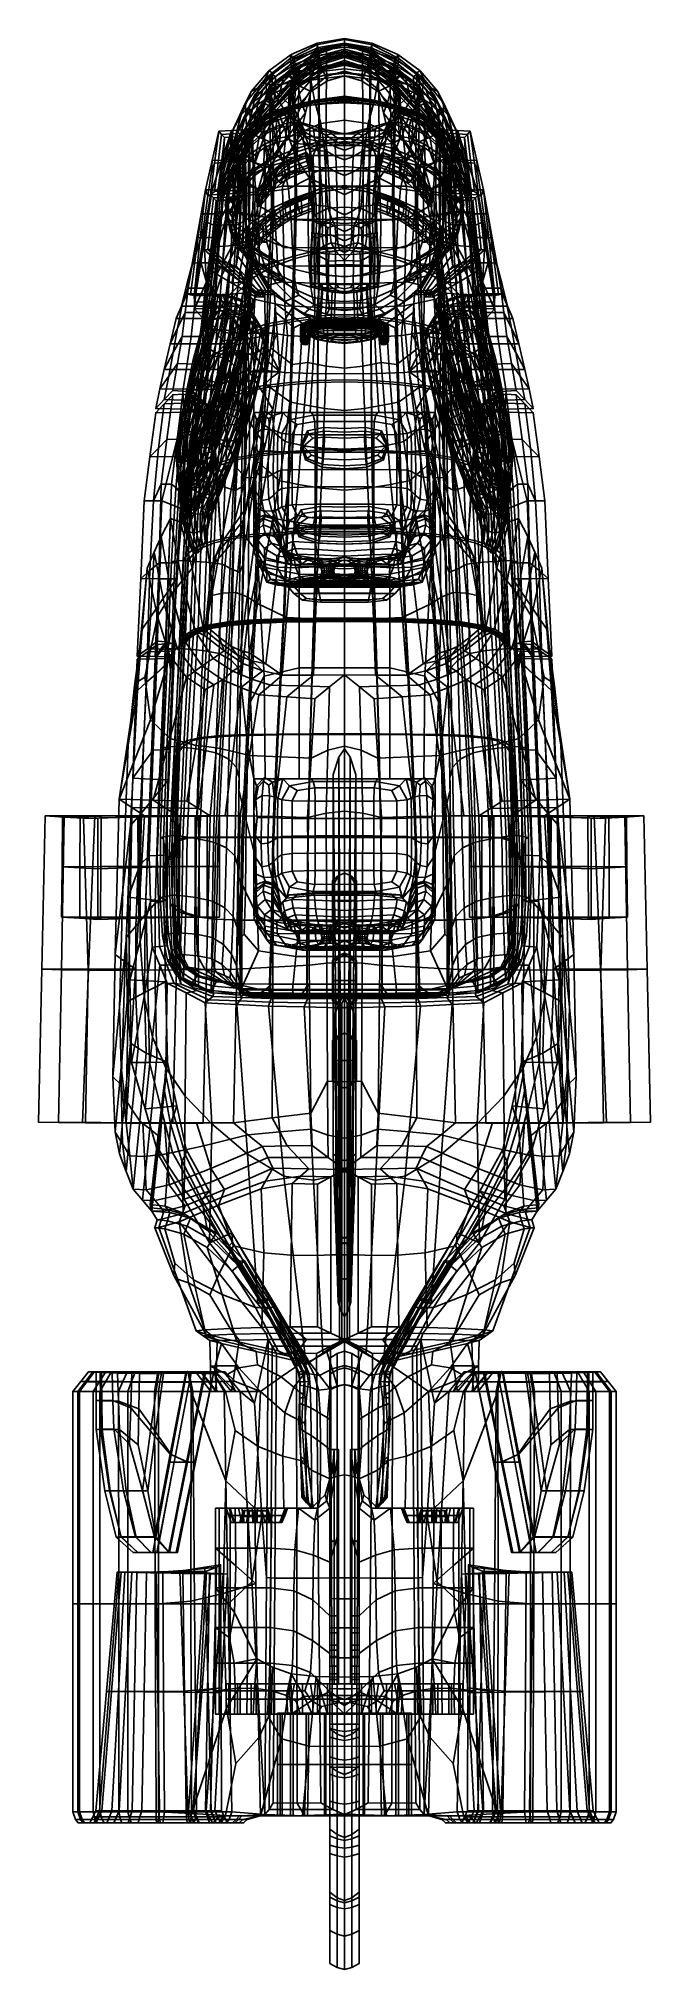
# Model space of a CAD drawing. Extents: x -0.97 to 0.97, y -3.2 to 2.94.
import ezdxf

# ---------------------------------------------------------------- set-up
doc = ezdxf.new("R2010")
doc.units = 0

msp = doc.modelspace()

# ---------------------------------------------------------------- linework, layer by layer
for points in [[(-0.0904, 2.8864, 0.0495), (-0.0908, 2.8851, 0.0264), (-0.177, 2.8158, 0.0505), (-0.1759, 2.8189, 0.0721)], [(-0.0904, 2.8864, 0.0495), (-0.1759, 2.8189, 0.0721), (-0.1749, 2.8221, 0.0938), (-0.09, 2.8878, 0.0725)], [(-0.0829, 2.8699, 0.0769), (-0.09, 2.8878, 0.0725), (-0.1749, 2.8221, 0.0938), (-0.1629, 2.8081, 0.0985)], [(-0.0871, 2.9216, 0.2733), (-0.088, 2.9161, 0.1905), (-0.173, 2.872, 0.2122), (-0.1692, 2.8852, 0.2893)], [(-0.0853, 2.8937, 0.1272), (-0.1686, 2.8419, 0.1502), (-0.173, 2.872, 0.2122), (-0.088, 2.9161, 0.1905)], [(-0.0871, 2.9216, 0.2733), (-0.1692, 2.8852, 0.2893), (-0.1635, 2.8681, 0.3805), (-0.0849, 2.8972, 0.3727)], [(-0.0853, 2.8937, 0.1272), (-0.0808, 2.8627, 0.0736), (-0.1616, 2.8121, 0.0869), (-0.1686, 2.8419, 0.1502)], [(-0.0829, 2.9075, 0.2728), (-0.1612, 2.872, 0.2889), (-0.1641, 2.8598, 0.2156), (-0.0832, 2.9027, 0.1939)], [(-0.0804, 2.8815, 0.133), (-0.0832, 2.9027, 0.1939), (-0.1641, 2.8598, 0.2156), (-0.1594, 2.831, 0.156)], [(-0.0838, 2.8301, 0.486), (-0.0849, 2.8972, 0.3727), (-0.1635, 2.8681, 0.3805), (-0.1624, 2.8071, 0.4852)], [(-0.0829, 2.9075, 0.2728), (-0.0813, 2.883, 0.3681), (-0.1566, 2.8546, 0.3761), (-0.1612, 2.872, 0.2889)], [(-0.0577, 2.8743, -0.0109), (-0.0573, 2.9044, -0.0699), (-0.1081, 2.8759, -0.0727), (-0.1089, 2.8425, -0.0149)], [(-0.0571, 2.9084, -0.1509), (-0.1075, 2.8818, -0.1483), (-0.1081, 2.8759, -0.0727), (-0.0573, 2.9044, -0.0699)], [(-0.0571, 2.9084, -0.1509), (-0.057, 2.8821, -0.2391), (-0.1074, 2.8588, -0.2297), (-0.1075, 2.8818, -0.1483)], [(-0.0904, 2.8864, 0.0495), (0, 2.9159, 0.0428), (0, 2.9156, 0.0191), (-0.0908, 2.8851, 0.0264)], [(-0.0722, 2.843, 0.0424), (-0.0908, 2.8851, 0.0264), (0, 2.9156, 0.0191), (0, 2.8666, 0.0375)], [(-0.0904, 2.8864, 0.0495), (-0.09, 2.8878, 0.0725), (0, 2.9162, 0.0665), (0, 2.9159, 0.0428)], [(-0.0829, 2.8699, 0.0769), (0, 2.8965, 0.0705), (0, 2.9162, 0.0665), (-0.09, 2.8878, 0.0725)], [(-0.0871, 2.9216, 0.2733), (0, 2.9357, 0.2681), (0, 2.9334, 0.1832), (-0.088, 2.9161, 0.1905)], [(-0.0853, 2.8937, 0.1272), (-0.088, 2.9161, 0.1905), (0, 2.9334, 0.1832), (0, 2.9148, 0.1197)], [(-0.0871, 2.9216, 0.2733), (-0.0849, 2.8972, 0.3727), (0, 2.9088, 0.3704), (0, 2.9357, 0.2681)], [(-0.0853, 2.8937, 0.1272), (0, 2.9148, 0.1197), (0, 2.8881, 0.0669), (-0.0808, 2.8627, 0.0736)], [(-0.0838, 2.8301, 0.486), (0, 2.8394, 0.4865), (0, 2.9088, 0.3704), (-0.0849, 2.8972, 0.3727)], [(-0.0829, 2.9075, 0.2728), (-0.0832, 2.9027, 0.1939), (0, 2.9196, 0.1864), (0, 2.9214, 0.2674)], [(-0.0804, 2.8815, 0.133), (0, 2.9021, 0.1254), (0, 2.9196, 0.1864), (-0.0832, 2.9027, 0.1939)], [(-0.0829, 2.9075, 0.2728), (0, 2.9214, 0.2674), (0, 2.8945, 0.3656), (-0.0813, 2.883, 0.3681)], [(-0.0829, 2.8699, 0.0769), (-0.0759, 2.852, 0.0813), (0, 2.8768, 0.0745), (0, 2.8965, 0.0705)], [(-0.0808, 2.8168, 0.4777), (-0.0813, 2.883, 0.3681), (0, 2.8945, 0.3656), (0, 2.826, 0.478)], [(-0.0783, 2.8574, 0.0774), (-0.0808, 2.8627, 0.0736), (0, 2.8881, 0.0669), (0, 2.8825, 0.0707)], [(-0.0804, 2.8815, 0.133), (-0.0759, 2.852, 0.0813), (0, 2.8768, 0.0745), (0, 2.9021, 0.1254)], [(-0.0577, 2.8743, -0.0109), (0, 2.8881, -0.0118), (0, 2.9158, -0.0698), (-0.0573, 2.9044, -0.0699)], [(-0.0577, 2.8743, -0.0109), (-0.0575, 2.8381, 0.0277), (0, 2.8541, 0.0252), (0, 2.8881, -0.0118)], [(-0.0574, 2.8215, -0.3201), (-0.057, 2.8821, -0.2391), (0, 2.8911, -0.2434), (0, 2.828, -0.3259)], [(-0.0571, 2.9084, -0.1509), (-0.0573, 2.9044, -0.0699), (0, 2.9158, -0.0698), (0, 2.9186, -0.1526)], [(-0.0571, 2.9084, -0.1509), (0, 2.9186, -0.1526), (0, 2.8911, -0.2434), (-0.057, 2.8821, -0.2391)], [(0.0871, 2.9216, 0.2733), (0.088, 2.9161, 0.1905), (0, 2.9334, 0.1832), (0, 2.9357, 0.2681)], [(0.0871, 2.9216, 0.2733), (0, 2.9357, 0.2681), (0, 2.9088, 0.3704), (0.0849, 2.8972, 0.3727)], [(0.0853, 2.8937, 0.1272), (0, 2.9148, 0.1197), (0, 2.9334, 0.1832), (0.088, 2.9161, 0.1905)], [(0.0829, 2.9075, 0.2728), (0.0813, 2.883, 0.3681), (0, 2.8945, 0.3656), (0, 2.9214, 0.2674)], [(0.0829, 2.9075, 0.2728), (0, 2.9214, 0.2674), (0, 2.9196, 0.1864), (0.0832, 2.9027, 0.1939)], [(0.0804, 2.8815, 0.133), (0.0832, 2.9027, 0.1939), (0, 2.9196, 0.1864), (0, 2.9021, 0.1254)], [(0.0571, 2.9084, -0.1509), (0.057, 2.8821, -0.2391), (0, 2.8911, -0.2434), (0, 2.9186, -0.1526)], [(0.0571, 2.9084, -0.1509), (0, 2.9186, -0.1526), (0, 2.9158, -0.0698), (0.0573, 2.9044, -0.0699)], [(0.0904, 2.8864, 0.0495), (0, 2.9159, 0.0428), (0, 2.9162, 0.0665), (0.09, 2.8878, 0.0725)], [(0.0829, 2.8699, 0.0769), (0.09, 2.8878, 0.0725), (0, 2.9162, 0.0665), (0, 2.8965, 0.0705)], [(0.0904, 2.8864, 0.0495), (0.0908, 2.8851, 0.0264), (0, 2.9156, 0.0191), (0, 2.9159, 0.0428)], [(0.0577, 2.8743, -0.0109), (0.0573, 2.9044, -0.0699), (0, 2.9158, -0.0698), (0, 2.8881, -0.0118)], [(0.0722, 2.843, 0.0424), (0, 2.8666, 0.0375), (0, 2.9156, 0.0191), (0.0908, 2.8851, 0.0264)], [(0.0853, 2.8937, 0.1272), (0.0808, 2.8627, 0.0736), (0, 2.8881, 0.0669), (0, 2.9148, 0.1197)], [(0.0838, 2.8301, 0.486), (0.0849, 2.8972, 0.3727), (0, 2.9088, 0.3704), (0, 2.8394, 0.4865)], [(0.0804, 2.8815, 0.133), (0, 2.9021, 0.1254), (0, 2.8768, 0.0745), (0.0759, 2.852, 0.0813)], [(0.0829, 2.8699, 0.0769), (0, 2.8965, 0.0705), (0, 2.8768, 0.0745), (0.0759, 2.852, 0.0813)], [(0.0808, 2.8168, 0.4777), (0, 2.826, 0.478), (0, 2.8945, 0.3656), (0.0813, 2.883, 0.3681)], [(0.0574, 2.8215, -0.3201), (0, 2.828, -0.3259), (0, 2.8911, -0.2434), (0.057, 2.8821, -0.2391)], [(0.0577, 2.8743, -0.0109), (0, 2.8881, -0.0118), (0, 2.8541, 0.0252), (0.0575, 2.8381, 0.0277)], [(0.0783, 2.8574, 0.0774), (0, 2.8825, 0.0707), (0, 2.8881, 0.0669), (0.0808, 2.8627, 0.0736)], [(0.0571, 2.9084, -0.1509), (0.1075, 2.8818, -0.1483), (0.1074, 2.8588, -0.2297), (0.057, 2.8821, -0.2391)], [(0.0571, 2.9084, -0.1509), (0.0573, 2.9044, -0.0699), (0.1081, 2.8759, -0.0727), (0.1075, 2.8818, -0.1483)], [(0.0577, 2.8743, -0.0109), (0.1089, 2.8425, -0.0149), (0.1081, 2.8759, -0.0727), (0.0573, 2.9044, -0.0699)], [(0.0804, 2.8815, 0.133), (0.1594, 2.831, 0.156), (0.1641, 2.8598, 0.2156), (0.0832, 2.9027, 0.1939)], [(0.0853, 2.8937, 0.1272), (0.1686, 2.8419, 0.1502), (0.1616, 2.8121, 0.0869), (0.0808, 2.8627, 0.0736)], [(0.0829, 2.9075, 0.2728), (0.1612, 2.872, 0.2889), (0.1566, 2.8546, 0.3761), (0.0813, 2.883, 0.3681)], [(0.0829, 2.9075, 0.2728), (0.0832, 2.9027, 0.1939), (0.1641, 2.8598, 0.2156), (0.1612, 2.872, 0.2889)], [(0.0829, 2.8699, 0.0769), (0.1629, 2.8081, 0.0985), (0.1749, 2.8221, 0.0938), (0.09, 2.8878, 0.0725)], [(0.0838, 2.8301, 0.486), (0.1624, 2.8071, 0.4852), (0.1635, 2.8681, 0.3805), (0.0849, 2.8972, 0.3727)], [(0.0871, 2.9216, 0.2733), (0.0849, 2.8972, 0.3727), (0.1635, 2.8681, 0.3805), (0.1692, 2.8852, 0.2893)], [(0.0853, 2.8937, 0.1272), (0.088, 2.9161, 0.1905), (0.173, 2.872, 0.2122), (0.1686, 2.8419, 0.1502)], [(0.0871, 2.9216, 0.2733), (0.1692, 2.8852, 0.2893), (0.173, 2.872, 0.2122), (0.088, 2.9161, 0.1905)], [(0.0904, 2.8864, 0.0495), (0.09, 2.8878, 0.0725), (0.1749, 2.8221, 0.0938), (0.1759, 2.8189, 0.0721)], [(0.0904, 2.8864, 0.0495), (0.1759, 2.8189, 0.0721), (0.177, 2.8158, 0.0505), (0.0908, 2.8851, 0.0264)], [(-0.2411, 2.8329, 0.3162), (-0.2518, 2.8086, 0.2483), (-0.3154, 2.7315, 0.3021), (-0.2965, 2.7679, 0.3607)], [(-0.2411, 2.8329, 0.3162), (-0.2965, 2.7679, 0.3607), (-0.2722, 2.7807, 0.4082), (-0.2294, 2.8274, 0.3945)], [(-0.2307, 2.7754, 0.4848), (-0.2294, 2.8274, 0.3945), (-0.2722, 2.7807, 0.4082), (-0.2869, 2.7368, 0.4709)], [(-0.2411, 2.8329, 0.3162), (-0.1692, 2.8852, 0.2893), (-0.173, 2.872, 0.2122), (-0.2518, 2.8086, 0.2483)], [(-0.2477, 2.7708, 0.1894), (-0.2518, 2.8086, 0.2483), (-0.173, 2.872, 0.2122), (-0.1686, 2.8419, 0.1502)], [(-0.2477, 2.7708, 0.1894), (-0.1686, 2.8419, 0.1502), (-0.1616, 2.8121, 0.0869), (-0.2362, 2.7263, 0.135)], [(-0.2411, 2.8329, 0.3162), (-0.2294, 2.8274, 0.3945), (-0.1635, 2.8681, 0.3805), (-0.1692, 2.8852, 0.2893)], [(-0.2304, 2.8214, 0.3156), (-0.24, 2.7984, 0.2512), (-0.1641, 2.8598, 0.2156), (-0.1612, 2.872, 0.2889)], [(-0.2356, 2.7621, 0.1947), (-0.1594, 2.831, 0.156), (-0.1641, 2.8598, 0.2156), (-0.24, 2.7984, 0.2512)], [(-0.0962, 2.8444, 0.3535), (-0.1924, 2.8209, 0.3452), (-0.2391, 2.7852, 0.3581), (-0.1076, 2.8038, 0.3891)], [(-0.2356, 2.7621, 0.1947), (-0.2242, 2.7193, 0.1421), (-0.1517, 2.8025, 0.0949), (-0.1594, 2.831, 0.156)], [(-0.2307, 2.7754, 0.4848), (-0.1624, 2.8071, 0.4852), (-0.1635, 2.8681, 0.3805), (-0.2294, 2.8274, 0.3945)], [(-0.2304, 2.8214, 0.3156), (-0.1612, 2.872, 0.2889), (-0.1566, 2.8546, 0.3761), (-0.2199, 2.8152, 0.3902)], [(-0.222, 2.7636, 0.4773), (-0.2199, 2.8152, 0.3902), (-0.1566, 2.8546, 0.3761), (-0.1565, 2.7943, 0.4772)], [(-0.2064, 2.7602, 0.1879), (-0.1955, 2.8087, 0.2261), (-0.1437, 2.8442, 0.2086), (-0.1449, 2.8123, 0.1606)], [(-0.194, 2.8148, 0.2857), (-0.1415, 2.848, 0.2718), (-0.1437, 2.8442, 0.2086), (-0.1955, 2.8087, 0.2261)], [(-0.194, 2.8148, 0.2857), (-0.1924, 2.8209, 0.3452), (-0.1393, 2.8519, 0.335), (-0.1415, 2.848, 0.2718)], [(-0.0962, 2.8444, 0.3535), (-0.0729, 2.8734, 0.3302), (-0.1393, 2.8519, 0.335), (-0.1924, 2.8209, 0.3452)], [(-0.0722, 2.843, 0.0424), (-0.1447, 2.7857, 0.0624), (-0.177, 2.8158, 0.0505), (-0.0908, 2.8851, 0.0264)], [(-0.1467, 2.8024, -0.0303), (-0.1457, 2.8362, -0.0804), (-0.163, 2.8008, -0.0938), (-0.1699, 2.7672, -0.0647)], [(-0.1449, 2.843, -0.1472), (-0.1683, 2.7973, -0.1418), (-0.163, 2.8008, -0.0938), (-0.1457, 2.8362, -0.0804)], [(-0.1449, 2.843, -0.1472), (-0.1446, 2.8247, -0.2186), (-0.1678, 2.7828, -0.2066), (-0.1683, 2.7973, -0.1418)], [(-0.1449, 2.7836, -0.2824), (-0.1682, 2.7524, -0.2613), (-0.1678, 2.7828, -0.2066), (-0.1446, 2.8247, -0.2186)], [(-0.0838, 2.8301, 0.486), (-0.1624, 2.8071, 0.4852), (-0.1636, 2.7242, 0.5967), (-0.0832, 2.7417, 0.6061)], [(-0.0829, 2.8699, 0.0769), (-0.1629, 2.8081, 0.0985), (-0.1509, 2.7941, 0.1033), (-0.0759, 2.852, 0.0813)], [(-0.0783, 2.8574, 0.0774), (-0.1567, 2.8073, 0.0909), (-0.1616, 2.8121, 0.0869), (-0.0808, 2.8627, 0.0736)], [(-0.0804, 2.8815, 0.133), (-0.1594, 2.831, 0.156), (-0.1517, 2.8025, 0.0949), (-0.0759, 2.852, 0.0813)], [(-0.0783, 2.8574, 0.0774), (-0.0759, 2.852, 0.0813), (-0.1517, 2.8025, 0.0949), (-0.1567, 2.8073, 0.0909)], [(-0.0808, 2.8168, 0.4777), (-0.1565, 2.7943, 0.4772), (-0.1566, 2.8546, 0.3761), (-0.0813, 2.883, 0.3681)], [(-0.0747, 2.8389, 0.0872), (-0.0759, 2.852, 0.0813), (-0.1509, 2.7941, 0.1033), (-0.1485, 2.7872, 0.1079)], [(-0.0747, 2.8389, 0.0872), (-0.1485, 2.7872, 0.1079), (-0.1465, 2.7901, 0.1234), (-0.0741, 2.8343, 0.1043)], [(-0.1467, 2.8024, -0.0303), (-0.1089, 2.8425, -0.0149), (-0.1081, 2.8759, -0.0727), (-0.1457, 2.8362, -0.0804)], [(-0.1467, 2.8024, -0.0303), (-0.1446, 2.7599, 0.008), (-0.1081, 2.8026, 0.0253), (-0.1089, 2.8425, -0.0149)], [(-0.0747, 2.8468, 0.1435), (-0.0741, 2.8343, 0.1043), (-0.1465, 2.7901, 0.1234), (-0.1449, 2.8123, 0.1606)], [(-0.1449, 2.843, -0.1472), (-0.1457, 2.8362, -0.0804), (-0.1081, 2.8759, -0.0727), (-0.1075, 2.8818, -0.1483)], [(-0.1449, 2.843, -0.1472), (-0.1075, 2.8818, -0.1483), (-0.1074, 2.8588, -0.2297), (-0.1446, 2.8247, -0.2186)], [(-0.0747, 2.8468, 0.1435), (-0.1449, 2.8123, 0.1606), (-0.1437, 2.8442, 0.2086), (-0.0759, 2.8678, 0.1938)], [(-0.1449, 2.7836, -0.2824), (-0.1446, 2.8247, -0.2186), (-0.1074, 2.8588, -0.2297), (-0.1079, 2.8056, -0.305)], [(-0.0722, 2.843, 0.0424), (-0.0537, 2.801, 0.0583), (-0.1074, 2.7679, 0.0631), (-0.1447, 2.7857, 0.0624)], [(-0.0744, 2.8706, 0.262), (-0.0759, 2.8678, 0.1938), (-0.1437, 2.8442, 0.2086), (-0.1415, 2.848, 0.2718)], [(-0.0744, 2.8706, 0.262), (-0.1415, 2.848, 0.2718), (-0.1393, 2.8519, 0.335), (-0.0729, 2.8734, 0.3302)], [(-0.0577, 2.8743, -0.0109), (-0.1089, 2.8425, -0.0149), (-0.1081, 2.8026, 0.0253), (-0.0575, 2.8381, 0.0277)], [(-0.056, 2.8161, 0.0477), (-0.0575, 2.8381, 0.0277), (-0.1081, 2.8026, 0.0253), (-0.1039, 2.7772, 0.0484)], [(-0.0574, 2.8215, -0.3201), (-0.1079, 2.8056, -0.305), (-0.1074, 2.8588, -0.2297), (-0.057, 2.8821, -0.2391)], [(-0.0962, 2.8444, 0.3535), (-0.1076, 2.8038, 0.3891), (0, 2.8174, 0.3966), (0, 2.8561, 0.3576)], [(-0.0962, 2.8444, 0.3535), (0, 2.8561, 0.3576), (0, 2.8819, 0.3292), (-0.0729, 2.8734, 0.3302)], [(-0.0838, 2.8301, 0.486), (-0.0832, 2.7417, 0.6061), (0, 2.7488, 0.6093), (0, 2.8394, 0.4865)], [(-0.0808, 2.8168, 0.4777), (0, 2.826, 0.478), (0, 2.7367, 0.5976), (-0.0807, 2.7296, 0.5945)], [(-0.0783, 2.8574, 0.0774), (0, 2.8825, 0.0707), (0, 2.8768, 0.0745), (-0.0759, 2.852, 0.0813)], [(-0.0744, 2.8706, 0.262), (0, 2.8792, 0.2581), (0, 2.8766, 0.187), (-0.0759, 2.8678, 0.1938)], [(-0.0747, 2.8389, 0.0872), (0, 2.8597, 0.0812), (0, 2.8768, 0.0745), (-0.0759, 2.852, 0.0813)], [(-0.0747, 2.8468, 0.1435), (-0.0759, 2.8678, 0.1938), (0, 2.8766, 0.187), (0, 2.8596, 0.1375)], [(-0.0747, 2.8389, 0.0872), (-0.0741, 2.8343, 0.1043), (0, 2.8512, 0.0987), (0, 2.8597, 0.0812)], [(-0.0747, 2.8468, 0.1435), (0, 2.8596, 0.1375), (0, 2.8512, 0.0987), (-0.0741, 2.8343, 0.1043)], [(-0.0744, 2.8706, 0.262), (-0.0729, 2.8734, 0.3302), (0, 2.8819, 0.3292), (0, 2.8792, 0.2581)], [(-0.0722, 2.843, 0.0424), (0, 2.8666, 0.0375), (0, 2.8176, 0.0559), (-0.0537, 2.801, 0.0583)], [(-0.0574, 2.8215, -0.3201), (0, 2.828, -0.3259), (0, 2.7318, -0.3877), (-0.0579, 2.7286, -0.3817)], [(-0.056, 2.8161, 0.0477), (0, 2.8327, 0.0449), (0, 2.8541, 0.0252), (-0.0575, 2.8381, 0.0277)], [(-0.056, 2.8161, 0.0477), (-0.0537, 2.801, 0.0583), (0, 2.8176, 0.0559), (0, 2.8327, 0.0449)], [(0.0783, 2.8574, 0.0774), (0.0759, 2.852, 0.0813), (0, 2.8768, 0.0745), (0, 2.8825, 0.0707)], [(0.0744, 2.8706, 0.262), (0, 2.8792, 0.2581), (0, 2.8819, 0.3292), (0.0729, 2.8734, 0.3302)], [(0.0962, 2.8444, 0.3535), (0.0729, 2.8734, 0.3302), (0, 2.8819, 0.3292), (0, 2.8561, 0.3576)], [(0.0744, 2.8706, 0.262), (0.0759, 2.8678, 0.1938), (0, 2.8766, 0.187), (0, 2.8792, 0.2581)], [(0.0747, 2.8389, 0.0872), (0.0759, 2.852, 0.0813), (0, 2.8768, 0.0745), (0, 2.8597, 0.0812)], [(0.0747, 2.8468, 0.1435), (0, 2.8596, 0.1375), (0, 2.8766, 0.187), (0.0759, 2.8678, 0.1938)], [(0.0722, 2.843, 0.0424), (0.0537, 2.801, 0.0583), (0, 2.8176, 0.0559), (0, 2.8666, 0.0375)], [(0.0747, 2.8389, 0.0872), (0, 2.8597, 0.0812), (0, 2.8512, 0.0987), (0.0741, 2.8343, 0.1043)], [(0.0747, 2.8468, 0.1435), (0.0741, 2.8343, 0.1043), (0, 2.8512, 0.0987), (0, 2.8596, 0.1375)], [(0.0962, 2.8444, 0.3535), (0, 2.8561, 0.3576), (0, 2.8174, 0.3966), (0.1076, 2.8038, 0.3891)], [(0.056, 2.8161, 0.0477), (0.0575, 2.8381, 0.0277), (0, 2.8541, 0.0252), (0, 2.8327, 0.0449)], [(0.0838, 2.8301, 0.486), (0, 2.8394, 0.4865), (0, 2.7488, 0.6093), (0.0832, 2.7417, 0.6061)], [(0.056, 2.8161, 0.0477), (0, 2.8327, 0.0449), (0, 2.8176, 0.0559), (0.0537, 2.801, 0.0583)], [(0.0574, 2.8215, -0.3201), (0.0579, 2.7286, -0.3817), (0, 2.7318, -0.3877), (0, 2.828, -0.3259)], [(0.0808, 2.8168, 0.4777), (0.0807, 2.7296, 0.5945), (0, 2.7367, 0.5976), (0, 2.826, 0.478)], [(0.0722, 2.843, 0.0424), (0.1447, 2.7857, 0.0624), (0.1074, 2.7679, 0.0631), (0.0537, 2.801, 0.0583)], [(0.056, 2.8161, 0.0477), (0.1039, 2.7772, 0.0484), (0.1081, 2.8026, 0.0253), (0.0575, 2.8381, 0.0277)], [(0.0574, 2.8215, -0.3201), (0.057, 2.8821, -0.2391), (0.1074, 2.8588, -0.2297), (0.1079, 2.8056, -0.305)], [(0.0577, 2.8743, -0.0109), (0.0575, 2.8381, 0.0277), (0.1081, 2.8026, 0.0253), (0.1089, 2.8425, -0.0149)], [(0.0722, 2.843, 0.0424), (0.0908, 2.8851, 0.0264), (0.177, 2.8158, 0.0505), (0.1447, 2.7857, 0.0624)], [(0.0744, 2.8706, 0.262), (0.0729, 2.8734, 0.3302), (0.1393, 2.8519, 0.335), (0.1415, 2.848, 0.2718)], [(0.0962, 2.8444, 0.3535), (0.1924, 2.8209, 0.3452), (0.1393, 2.8519, 0.335), (0.0729, 2.8734, 0.3302)], [(0.0747, 2.8468, 0.1435), (0.1449, 2.8123, 0.1606), (0.1465, 2.7901, 0.1234), (0.0741, 2.8343, 0.1043)], [(0.0747, 2.8389, 0.0872), (0.0741, 2.8343, 0.1043), (0.1465, 2.7901, 0.1234), (0.1485, 2.7872, 0.1079)], [(0.0744, 2.8706, 0.262), (0.1415, 2.848, 0.2718), (0.1437, 2.8442, 0.2086), (0.0759, 2.8678, 0.1938)], [(0.0747, 2.8468, 0.1435), (0.0759, 2.8678, 0.1938), (0.1437, 2.8442, 0.2086), (0.1449, 2.8123, 0.1606)], [(0.0747, 2.8389, 0.0872), (0.1485, 2.7872, 0.1079), (0.1509, 2.7941, 0.1033), (0.0759, 2.852, 0.0813)], [(0.0804, 2.8815, 0.133), (0.0759, 2.852, 0.0813), (0.1517, 2.8025, 0.0949), (0.1594, 2.831, 0.156)], [(0.0829, 2.8699, 0.0769), (0.0759, 2.852, 0.0813), (0.1509, 2.7941, 0.1033), (0.1629, 2.8081, 0.0985)], [(0.0783, 2.8574, 0.0774), (0.1567, 2.8073, 0.0909), (0.1517, 2.8025, 0.0949), (0.0759, 2.852, 0.0813)], [(0.0783, 2.8574, 0.0774), (0.0808, 2.8627, 0.0736), (0.1616, 2.8121, 0.0869), (0.1567, 2.8073, 0.0909)], [(0.0808, 2.8168, 0.4777), (0.0813, 2.883, 0.3681), (0.1566, 2.8546, 0.3761), (0.1565, 2.7943, 0.4772)], [(0.0838, 2.8301, 0.486), (0.0832, 2.7417, 0.6061), (0.1636, 2.7242, 0.5967), (0.1624, 2.8071, 0.4852)], [(0.0962, 2.8444, 0.3535), (0.1076, 2.8038, 0.3891), (0.2391, 2.7852, 0.3581), (0.1924, 2.8209, 0.3452)], [(0.1449, 2.843, -0.1472), (0.1446, 2.8247, -0.2186), (0.1074, 2.8588, -0.2297), (0.1075, 2.8818, -0.1483)], [(0.1449, 2.7836, -0.2824), (0.1079, 2.8056, -0.305), (0.1074, 2.8588, -0.2297), (0.1446, 2.8247, -0.2186)], [(0.1449, 2.843, -0.1472), (0.1075, 2.8818, -0.1483), (0.1081, 2.8759, -0.0727), (0.1457, 2.8362, -0.0804)], [(0.1467, 2.8024, -0.0303), (0.1457, 2.8362, -0.0804), (0.1081, 2.8759, -0.0727), (0.1089, 2.8425, -0.0149)], [(0.1467, 2.8024, -0.0303), (0.1089, 2.8425, -0.0149), (0.1081, 2.8026, 0.0253), (0.1446, 2.7599, 0.008)], [(0.194, 2.8148, 0.2857), (0.1415, 2.848, 0.2718), (0.1393, 2.8519, 0.335), (0.1924, 2.8209, 0.3452)], [(0.194, 2.8148, 0.2857), (0.1955, 2.8087, 0.2261), (0.1437, 2.8442, 0.2086), (0.1415, 2.848, 0.2718)], [(0.2064, 2.7602, 0.1879), (0.1449, 2.8123, 0.1606), (0.1437, 2.8442, 0.2086), (0.1955, 2.8087, 0.2261)], [(0.1449, 2.843, -0.1472), (0.1683, 2.7973, -0.1418), (0.1678, 2.7828, -0.2066), (0.1446, 2.8247, -0.2186)], [(0.1449, 2.7836, -0.2824), (0.1446, 2.8247, -0.2186), (0.1678, 2.7828, -0.2066), (0.1682, 2.7524, -0.2613)], [(0.1449, 2.843, -0.1472), (0.1457, 2.8362, -0.0804), (0.163, 2.8008, -0.0938), (0.1683, 2.7973, -0.1418)], [(0.1467, 2.8024, -0.0303), (0.1699, 2.7672, -0.0647), (0.163, 2.8008, -0.0938), (0.1457, 2.8362, -0.0804)], [(0.2356, 2.7621, 0.1947), (0.1594, 2.831, 0.156), (0.1517, 2.8025, 0.0949), (0.2242, 2.7193, 0.1421)], [(0.222, 2.7636, 0.4773), (0.1565, 2.7943, 0.4772), (0.1566, 2.8546, 0.3761), (0.2199, 2.8152, 0.3902)], [(0.2304, 2.8214, 0.3156), (0.2199, 2.8152, 0.3902), (0.1566, 2.8546, 0.3761), (0.1612, 2.872, 0.2889)], [(0.2356, 2.7621, 0.1947), (0.24, 2.7984, 0.2512), (0.1641, 2.8598, 0.2156), (0.1594, 2.831, 0.156)], [(0.2304, 2.8214, 0.3156), (0.1612, 2.872, 0.2889), (0.1641, 2.8598, 0.2156), (0.24, 2.7984, 0.2512)], [(0.2477, 2.7708, 0.1894), (0.2362, 2.7263, 0.135), (0.1616, 2.8121, 0.0869), (0.1686, 2.8419, 0.1502)], [(0.2307, 2.7754, 0.4848), (0.2294, 2.8274, 0.3945), (0.1635, 2.8681, 0.3805), (0.1624, 2.8071, 0.4852)], [(0.2411, 2.8329, 0.3162), (0.1692, 2.8852, 0.2893), (0.1635, 2.8681, 0.3805), (0.2294, 2.8274, 0.3945)], [(0.2477, 2.7708, 0.1894), (0.1686, 2.8419, 0.1502), (0.173, 2.872, 0.2122), (0.2518, 2.8086, 0.2483)], [(0.2411, 2.8329, 0.3162), (0.2518, 2.8086, 0.2483), (0.173, 2.872, 0.2122), (0.1692, 2.8852, 0.2893)], [(0.2411, 2.8329, 0.3162), (0.2294, 2.8274, 0.3945), (0.2722, 2.7807, 0.4082), (0.2965, 2.7679, 0.3607)], [(0.2307, 2.7754, 0.4848), (0.2869, 2.7368, 0.4709), (0.2722, 2.7807, 0.4082), (0.2294, 2.8274, 0.3945)], [(0.2411, 2.8329, 0.3162), (0.2965, 2.7679, 0.3607), (0.3154, 2.7315, 0.3021), (0.2518, 2.8086, 0.2483)], [(-0.3291, 2.6933, 0.4297), (-0.2965, 2.7679, 0.3607), (-0.3154, 2.7315, 0.3021), (-0.3544, 2.6465, 0.3771)], [(-0.3291, 2.6933, 0.4297), (-0.2869, 2.7368, 0.4709), (-0.2722, 2.7807, 0.4082), (-0.2965, 2.7679, 0.3607)], [(-0.3159, 2.6849, 0.4263), (-0.2841, 2.7582, 0.3592), (-0.2612, 2.7699, 0.4042), (-0.2758, 2.7265, 0.4647)], [(-0.2477, 2.7708, 0.1894), (-0.3143, 2.6873, 0.248), (-0.3154, 2.7315, 0.3021), (-0.2518, 2.8086, 0.2483)], [(-0.2477, 2.7708, 0.1894), (-0.2362, 2.7263, 0.135), (-0.3108, 2.6406, 0.1832), (-0.3143, 2.6873, 0.248)], [(-0.2307, 2.7754, 0.4848), (-0.2869, 2.7368, 0.4709), (-0.3026, 2.665, 0.5541), (-0.2385, 2.7002, 0.5811)], [(-0.2304, 2.8214, 0.3156), (-0.2841, 2.7582, 0.3592), (-0.3018, 2.7235, 0.3038), (-0.24, 2.7984, 0.2512)], [(-0.2356, 2.7621, 0.1947), (-0.24, 2.7984, 0.2512), (-0.3018, 2.7235, 0.3038), (-0.3004, 2.6808, 0.2519)], [(-0.222, 2.7636, 0.4773), (-0.2304, 2.6893, 0.5707), (-0.2915, 2.6555, 0.5456), (-0.2758, 2.7265, 0.4647)], [(-0.2304, 2.8214, 0.3156), (-0.2199, 2.8152, 0.3902), (-0.2612, 2.7699, 0.4042), (-0.2841, 2.7582, 0.3592)], [(-0.2698, 2.6868, 0.2665), (-0.276, 2.6744, 0.3126), (-0.2391, 2.7852, 0.3581), (-0.2392, 2.7763, 0.3016)], [(-0.2572, 2.6173, 0.2847), (-0.2305, 2.6731, 0.2959), (-0.2391, 2.7852, 0.3581), (-0.276, 2.6744, 0.3126)], [(-0.222, 2.7636, 0.4773), (-0.2758, 2.7265, 0.4647), (-0.2612, 2.7699, 0.4042), (-0.2199, 2.8152, 0.3902)], [(-0.2698, 2.6868, 0.2665), (-0.2392, 2.7763, 0.3016), (-0.2394, 2.7673, 0.245), (-0.2635, 2.6992, 0.2204)], [(-0.2064, 2.7602, 0.1879), (-0.2635, 2.6992, 0.2204), (-0.2394, 2.7673, 0.245), (-0.1955, 2.8087, 0.2261)], [(-0.2517, 2.7343, 0.1133), (-0.1759, 2.8189, 0.0721), (-0.177, 2.8158, 0.0505), (-0.254, 2.7301, 0.0931)], [(-0.2175, 2.7081, 0.1028), (-0.254, 2.7301, 0.0931), (-0.177, 2.8158, 0.0505), (-0.1447, 2.7857, 0.0624)], [(-0.2517, 2.7343, 0.1133), (-0.2495, 2.7385, 0.1335), (-0.1749, 2.8221, 0.0938), (-0.1759, 2.8189, 0.0721)], [(-0.2369, 2.7289, 0.1378), (-0.1629, 2.8081, 0.0985), (-0.1749, 2.8221, 0.0938), (-0.2495, 2.7385, 0.1335)], [(-0.194, 2.8148, 0.2857), (-0.1955, 2.8087, 0.2261), (-0.2394, 2.7673, 0.245), (-0.2392, 2.7763, 0.3016)], [(-0.194, 2.8148, 0.2857), (-0.2392, 2.7763, 0.3016), (-0.2391, 2.7852, 0.3581), (-0.1924, 2.8209, 0.3452)], [(-0.095, 2.7402, 0.4494), (-0.1076, 2.8038, 0.3891), (-0.2391, 2.7852, 0.3581), (-0.1591, 2.711, 0.4292)], [(-0.1613, 2.6735, 0.3985), (-0.1591, 2.711, 0.4292), (-0.2391, 2.7852, 0.3581), (-0.1905, 2.7081, 0.3317)], [(-0.2053, 2.6898, 0.2938), (-0.1905, 2.7081, 0.3317), (-0.2391, 2.7852, 0.3581), (-0.2305, 2.6731, 0.2959)], [(-0.2307, 2.7754, 0.4848), (-0.2385, 2.7002, 0.5811), (-0.1636, 2.7242, 0.5967), (-0.1624, 2.8071, 0.4852)], [(-0.2369, 2.7289, 0.1378), (-0.2242, 2.7193, 0.1421), (-0.1509, 2.7941, 0.1033), (-0.1629, 2.8081, 0.0985)], [(-0.2302, 2.7228, 0.1386), (-0.2362, 2.7263, 0.135), (-0.1616, 2.8121, 0.0869), (-0.1567, 2.8073, 0.0909)], [(-0.222, 2.7636, 0.4773), (-0.1565, 2.7943, 0.4772), (-0.1585, 2.7125, 0.5854), (-0.2304, 2.6893, 0.5707)], [(-0.2302, 2.7228, 0.1386), (-0.1567, 2.8073, 0.0909), (-0.1517, 2.8025, 0.0949), (-0.2242, 2.7193, 0.1421)], [(-0.2208, 2.7154, 0.1459), (-0.1485, 2.7872, 0.1079), (-0.1509, 2.7941, 0.1033), (-0.2242, 2.7193, 0.1421)], [(-0.2208, 2.7154, 0.1459), (-0.2154, 2.7247, 0.1583), (-0.1465, 2.7901, 0.1234), (-0.1485, 2.7872, 0.1079)], [(-0.2175, 2.7081, 0.1028), (-0.1447, 2.7857, 0.0624), (-0.1074, 2.7679, 0.0631), (-0.181, 2.686, 0.1125)], [(-0.2064, 2.7602, 0.1879), (-0.1449, 2.8123, 0.1606), (-0.1465, 2.7901, 0.1234), (-0.2154, 2.7247, 0.1583)], [(-0.1882, 2.6147, 0.1107), (-0.181, 2.686, 0.1125), (-0.1074, 2.7679, 0.0631), (-0.1238, 2.6995, 0.0671)], [(-0.1769, 2.7502, -0.126), (-0.1782, 2.7025, -0.1051), (-0.1742, 2.6996, -0.0302), (-0.1699, 2.7672, -0.0647)], [(-0.1778, 2.7087, -0.2504), (-0.1766, 2.736, -0.1945), (-0.1678, 2.7828, -0.2066), (-0.1682, 2.7524, -0.2613)], [(-0.1769, 2.7502, -0.126), (-0.1699, 2.7672, -0.0647), (-0.163, 2.8008, -0.0938), (-0.1683, 2.7973, -0.1418)], [(-0.1769, 2.7502, -0.126), (-0.1683, 2.7973, -0.1418), (-0.1678, 2.7828, -0.2066), (-0.1766, 2.736, -0.1945)], [(-0.1467, 2.8024, -0.0303), (-0.1699, 2.7672, -0.0647), (-0.1742, 2.6996, -0.0302), (-0.1446, 2.7599, 0.008)], [(-0.1449, 2.7836, -0.2824), (-0.1461, 2.7216, -0.3294), (-0.1635, 2.718, -0.2978), (-0.1682, 2.7524, -0.2613)], [(-0.0808, 2.8168, 0.4777), (-0.0807, 2.7296, 0.5945), (-0.1585, 2.7125, 0.5854), (-0.1565, 2.7943, 0.4772)], [(-0.1449, 2.7836, -0.2824), (-0.1079, 2.8056, -0.305), (-0.1089, 2.7237, -0.3626), (-0.1461, 2.7216, -0.3294)], [(-0.1359, 2.7272, 0.0393), (-0.1039, 2.7772, 0.0484), (-0.1081, 2.8026, 0.0253), (-0.1446, 2.7599, 0.008)], [(-0.1359, 2.7272, 0.0393), (-0.1238, 2.6995, 0.0671), (-0.1074, 2.7679, 0.0631), (-0.1039, 2.7772, 0.0484)], [(-0.0574, 2.8215, -0.3201), (-0.0579, 2.7286, -0.3817), (-0.1089, 2.7237, -0.3626), (-0.1079, 2.8056, -0.305)], [(-0.095, 2.7402, 0.4494), (0, 2.7527, 0.4569), (0, 2.8174, 0.3966), (-0.1076, 2.8038, 0.3891)], [(-0.056, 2.8161, 0.0477), (-0.1039, 2.7772, 0.0484), (-0.1074, 2.7679, 0.0631), (-0.0537, 2.801, 0.0583)], [(0.095, 2.7402, 0.4494), (0.1076, 2.8038, 0.3891), (0, 2.8174, 0.3966), (0, 2.7527, 0.4569)], [(0.056, 2.8161, 0.0477), (0.0537, 2.801, 0.0583), (0.1074, 2.7679, 0.0631), (0.1039, 2.7772, 0.0484)], [(0.0574, 2.8215, -0.3201), (0.1079, 2.8056, -0.305), (0.1089, 2.7237, -0.3626), (0.0579, 2.7286, -0.3817)], [(0.0808, 2.8168, 0.4777), (0.1565, 2.7943, 0.4772), (0.1585, 2.7125, 0.5854), (0.0807, 2.7296, 0.5945)], [(0.095, 2.7402, 0.4494), (0.1591, 2.711, 0.4292), (0.2391, 2.7852, 0.3581), (0.1076, 2.8038, 0.3891)], [(0.1359, 2.7272, 0.0393), (0.1446, 2.7599, 0.008), (0.1081, 2.8026, 0.0253), (0.1039, 2.7772, 0.0484)], [(0.1359, 2.7272, 0.0393), (0.1039, 2.7772, 0.0484), (0.1074, 2.7679, 0.0631), (0.1238, 2.6995, 0.0671)], [(0.2175, 2.7081, 0.1028), (0.181, 2.686, 0.1125), (0.1074, 2.7679, 0.0631), (0.1447, 2.7857, 0.0624)], [(0.1882, 2.6147, 0.1107), (0.1238, 2.6995, 0.0671), (0.1074, 2.7679, 0.0631), (0.181, 2.686, 0.1125)], [(0.1449, 2.7836, -0.2824), (0.1461, 2.7216, -0.3294), (0.1089, 2.7237, -0.3626), (0.1079, 2.8056, -0.305)], [(0.1467, 2.8024, -0.0303), (0.1446, 2.7599, 0.008), (0.1742, 2.6996, -0.0302), (0.1699, 2.7672, -0.0647)], [(0.2175, 2.7081, 0.1028), (0.1447, 2.7857, 0.0624), (0.177, 2.8158, 0.0505), (0.254, 2.7301, 0.0931)], [(0.2064, 2.7602, 0.1879), (0.2154, 2.7247, 0.1583), (0.1465, 2.7901, 0.1234), (0.1449, 2.8123, 0.1606)], [(0.1449, 2.7836, -0.2824), (0.1682, 2.7524, -0.2613), (0.1635, 2.718, -0.2978), (0.1461, 2.7216, -0.3294)], [(0.2208, 2.7154, 0.1459), (0.1485, 2.7872, 0.1079), (0.1465, 2.7901, 0.1234), (0.2154, 2.7247, 0.1583)], [(0.2208, 2.7154, 0.1459), (0.2242, 2.7193, 0.1421), (0.1509, 2.7941, 0.1033), (0.1485, 2.7872, 0.1079)], [(0.2369, 2.7289, 0.1378), (0.1629, 2.8081, 0.0985), (0.1509, 2.7941, 0.1033), (0.2242, 2.7193, 0.1421)], [(0.2302, 2.7228, 0.1386), (0.2242, 2.7193, 0.1421), (0.1517, 2.8025, 0.0949), (0.1567, 2.8073, 0.0909)], [(0.222, 2.7636, 0.4773), (0.2304, 2.6893, 0.5707), (0.1585, 2.7125, 0.5854), (0.1565, 2.7943, 0.4772)], [(0.2302, 2.7228, 0.1386), (0.1567, 2.8073, 0.0909), (0.1616, 2.8121, 0.0869), (0.2362, 2.7263, 0.135)], [(0.1613, 2.6735, 0.3985), (0.1905, 2.7081, 0.3317), (0.2391, 2.7852, 0.3581), (0.1591, 2.711, 0.4292)], [(0.2307, 2.7754, 0.4848), (0.1624, 2.8071, 0.4852), (0.1636, 2.7242, 0.5967), (0.2385, 2.7002, 0.5811)], [(0.2369, 2.7289, 0.1378), (0.2495, 2.7385, 0.1335), (0.1749, 2.8221, 0.0938), (0.1629, 2.8081, 0.0985)], [(0.1769, 2.7502, -0.126), (0.1683, 2.7973, -0.1418), (0.163, 2.8008, -0.0938), (0.1699, 2.7672, -0.0647)], [(0.1769, 2.7502, -0.126), (0.1766, 2.736, -0.1945), (0.1678, 2.7828, -0.2066), (0.1683, 2.7973, -0.1418)], [(0.1778, 2.7087, -0.2504), (0.1682, 2.7524, -0.2613), (0.1678, 2.7828, -0.2066), (0.1766, 2.736, -0.1945)], [(0.1769, 2.7502, -0.126), (0.1699, 2.7672, -0.0647), (0.1742, 2.6996, -0.0302), (0.1782, 2.7025, -0.1051)], [(0.2517, 2.7343, 0.1133), (0.1759, 2.8189, 0.0721), (0.1749, 2.8221, 0.0938), (0.2495, 2.7385, 0.1335)], [(0.2517, 2.7343, 0.1133), (0.254, 2.7301, 0.0931), (0.177, 2.8158, 0.0505), (0.1759, 2.8189, 0.0721)], [(0.2053, 2.6898, 0.2938), (0.2305, 2.6731, 0.2959), (0.2391, 2.7852, 0.3581), (0.1905, 2.7081, 0.3317)], [(0.194, 2.8148, 0.2857), (0.1924, 2.8209, 0.3452), (0.2391, 2.7852, 0.3581), (0.2392, 2.7763, 0.3016)], [(0.194, 2.8148, 0.2857), (0.2392, 2.7763, 0.3016), (0.2394, 2.7673, 0.245), (0.1955, 2.8087, 0.2261)], [(0.2064, 2.7602, 0.1879), (0.1955, 2.8087, 0.2261), (0.2394, 2.7673, 0.245), (0.2635, 2.6992, 0.2204)], [(0.2304, 2.8214, 0.3156), (0.2841, 2.7582, 0.3592), (0.2612, 2.7699, 0.4042), (0.2199, 2.8152, 0.3902)], [(0.222, 2.7636, 0.4773), (0.2199, 2.8152, 0.3902), (0.2612, 2.7699, 0.4042), (0.2758, 2.7265, 0.4647)], [(0.222, 2.7636, 0.4773), (0.2758, 2.7265, 0.4647), (0.2915, 2.6555, 0.5456), (0.2304, 2.6893, 0.5707)], [(0.2304, 2.8214, 0.3156), (0.24, 2.7984, 0.2512), (0.3018, 2.7235, 0.3038), (0.2841, 2.7582, 0.3592)], [(0.2572, 2.6173, 0.2847), (0.276, 2.6744, 0.3126), (0.2391, 2.7852, 0.3581), (0.2305, 2.6731, 0.2959)], [(0.2307, 2.7754, 0.4848), (0.2385, 2.7002, 0.5811), (0.3026, 2.665, 0.5541), (0.2869, 2.7368, 0.4709)], [(0.2356, 2.7621, 0.1947), (0.3004, 2.6808, 0.2519), (0.3018, 2.7235, 0.3038), (0.24, 2.7984, 0.2512)], [(0.2477, 2.7708, 0.1894), (0.3143, 2.6873, 0.248), (0.3108, 2.6406, 0.1832), (0.2362, 2.7263, 0.135)], [(0.2698, 2.6868, 0.2665), (0.2392, 2.7763, 0.3016), (0.2391, 2.7852, 0.3581), (0.276, 2.6744, 0.3126)], [(0.2698, 2.6868, 0.2665), (0.2635, 2.6992, 0.2204), (0.2394, 2.7673, 0.245), (0.2392, 2.7763, 0.3016)], [(0.2477, 2.7708, 0.1894), (0.2518, 2.8086, 0.2483), (0.3154, 2.7315, 0.3021), (0.3143, 2.6873, 0.248)], [(0.3159, 2.6849, 0.4263), (0.2758, 2.7265, 0.4647), (0.2612, 2.7699, 0.4042), (0.2841, 2.7582, 0.3592)], [(0.3291, 2.6933, 0.4297), (0.2965, 2.7679, 0.3607), (0.2722, 2.7807, 0.4082), (0.2869, 2.7368, 0.4709)], [(0.3291, 2.6933, 0.4297), (0.3544, 2.6465, 0.3771), (0.3154, 2.7315, 0.3021), (0.2965, 2.7679, 0.3607)], [(-0.3598, 2.5979, 0.329), (-0.3544, 2.6465, 0.3771), (-0.3154, 2.7315, 0.3021), (-0.3143, 2.6873, 0.248)], [(-0.3291, 2.6933, 0.4297), (-0.3503, 2.6139, 0.5108), (-0.3026, 2.665, 0.5541), (-0.2869, 2.7368, 0.4709)], [(-0.345, 2.5933, 0.3308), (-0.3004, 2.6808, 0.2519), (-0.3018, 2.7235, 0.3038), (-0.3399, 2.6401, 0.3767)], [(-0.3159, 2.6849, 0.4263), (-0.3399, 2.6401, 0.3767), (-0.3018, 2.7235, 0.3038), (-0.2841, 2.7582, 0.3592)], [(-0.3159, 2.6849, 0.4263), (-0.2758, 2.7265, 0.4647), (-0.2915, 2.6555, 0.5456), (-0.3368, 2.6066, 0.505)], [(-0.2517, 2.7343, 0.1133), (-0.3038, 2.6416, 0.1494), (-0.319, 2.6459, 0.1825), (-0.2495, 2.7385, 0.1335)], [(-0.2369, 2.7289, 0.1378), (-0.2495, 2.7385, 0.1335), (-0.319, 2.6459, 0.1825), (-0.3078, 2.641, 0.1859)], [(-0.2302, 2.7228, 0.1386), (-0.3037, 2.6383, 0.1862), (-0.3108, 2.6406, 0.1832), (-0.2362, 2.7263, 0.135)], [(-0.2369, 2.7289, 0.1378), (-0.3078, 2.641, 0.1859), (-0.2967, 2.6361, 0.1892), (-0.2242, 2.7193, 0.1421)], [(-0.2517, 2.7343, 0.1133), (-0.254, 2.7301, 0.0931), (-0.3069, 2.6391, 0.1304), (-0.3038, 2.6416, 0.1494)], [(-0.2175, 2.7081, 0.1028), (-0.2713, 2.6226, 0.139), (-0.3069, 2.6391, 0.1304), (-0.254, 2.7301, 0.0931)], [(-0.2302, 2.7228, 0.1386), (-0.2242, 2.7193, 0.1421), (-0.2967, 2.6361, 0.1892), (-0.3037, 2.6383, 0.1862)], [(-0.2356, 2.7621, 0.1947), (-0.3004, 2.6808, 0.2519), (-0.2967, 2.6361, 0.1892), (-0.2242, 2.7193, 0.1421)], [(-0.2208, 2.7154, 0.1459), (-0.2242, 2.7193, 0.1421), (-0.2967, 2.6361, 0.1892), (-0.2922, 2.6336, 0.1926)], [(-0.2208, 2.7154, 0.1459), (-0.2922, 2.6336, 0.1926), (-0.2877, 2.6311, 0.1959), (-0.2154, 2.7247, 0.1583)], [(-0.2064, 2.7602, 0.1879), (-0.2154, 2.7247, 0.1583), (-0.2877, 2.6311, 0.1959), (-0.2635, 2.6992, 0.2204)], [(-0.2175, 2.7081, 0.1028), (-0.181, 2.686, 0.1125), (-0.2358, 2.606, 0.1477), (-0.2713, 2.6226, 0.139)], [(-0.2345, 2.6947, 0.5759), (-0.161, 2.7183, 0.591), (-0.1636, 2.7242, 0.5967), (-0.2385, 2.7002, 0.5811)], [(-0.234, 2.5516, 0.7042), (-0.159, 2.5837, 0.7134), (-0.1636, 2.7218, 0.5992), (-0.2385, 2.6978, 0.5836)], [(-0.2346, 2.6933, 0.5785), (-0.2385, 2.6978, 0.5836), (-0.1636, 2.7218, 0.5992), (-0.1611, 2.7169, 0.5938)], [(-0.2346, 2.6933, 0.5785), (-0.1611, 2.7169, 0.5938), (-0.1586, 2.712, 0.5884), (-0.2306, 2.6888, 0.5735)], [(-0.2345, 2.6947, 0.5759), (-0.2304, 2.6893, 0.5707), (-0.1585, 2.7125, 0.5854), (-0.161, 2.7183, 0.591)], [(-0.2263, 2.5427, 0.6937), (-0.2306, 2.6888, 0.5735), (-0.1586, 2.712, 0.5884), (-0.1543, 2.5743, 0.7021)], [(-0.2166, 2.6881, -0.1037), (-0.1782, 2.7025, -0.1051), (-0.1782, 2.6868, -0.1823), (-0.2167, 2.6752, -0.1789)], [(-0.2166, 2.6881, -0.1037), (-0.2144, 2.6844, -0.031), (-0.1742, 2.6996, -0.0302), (-0.1782, 2.7025, -0.1051)], [(-0.2053, 2.6898, 0.2938), (-0.1908, 2.6483, 0.2611), (-0.1479, 2.6714, 0.2852), (-0.1905, 2.7081, 0.3317)], [(-0.1613, 2.6735, 0.3985), (-0.1905, 2.7081, 0.3317), (-0.1479, 2.6714, 0.2852), (-0.1307, 2.64, 0.378)], [(-0.1778, 2.7087, -0.2504), (-0.1804, 2.6588, -0.2447), (-0.1782, 2.6868, -0.1823), (-0.1766, 2.736, -0.1945)], [(-0.1778, 2.7087, -0.2504), (-0.1713, 2.6748, -0.3003), (-0.1747, 2.6147, -0.3007), (-0.1804, 2.6588, -0.2447)], [(-0.1769, 2.7502, -0.126), (-0.1766, 2.736, -0.1945), (-0.1782, 2.6868, -0.1823), (-0.1782, 2.7025, -0.1051)], [(-0.1778, 2.7087, -0.2504), (-0.1682, 2.7524, -0.2613), (-0.1635, 2.718, -0.2978), (-0.1713, 2.6748, -0.3003)], [(-0.1359, 2.7272, 0.0393), (-0.1446, 2.7599, 0.008), (-0.1742, 2.6996, -0.0302), (-0.1598, 2.6717, 0.0253)], [(-0.1483, 2.6407, -0.3505), (-0.1713, 2.6748, -0.3003), (-0.1635, 2.718, -0.2978), (-0.1461, 2.7216, -0.3294)], [(-0.0819, 2.7356, 0.6003), (-0.0832, 2.7417, 0.6061), (-0.1636, 2.7242, 0.5967), (-0.161, 2.7183, 0.591)], [(-0.0804, 2.6083, 0.7181), (-0.0832, 2.7393, 0.6086), (-0.1636, 2.7218, 0.5992), (-0.159, 2.5837, 0.7134)], [(-0.082, 2.7342, 0.6031), (-0.1611, 2.7169, 0.5938), (-0.1636, 2.7218, 0.5992), (-0.0832, 2.7393, 0.6086)], [(-0.1613, 2.6735, 0.3985), (-0.1319, 2.6119, 0.4751), (-0.127, 2.6424, 0.5023), (-0.1591, 2.711, 0.4292)], [(-0.082, 2.7342, 0.6031), (-0.0808, 2.7291, 0.5975), (-0.1586, 2.712, 0.5884), (-0.1611, 2.7169, 0.5938)], [(-0.0819, 2.7356, 0.6003), (-0.161, 2.7183, 0.591), (-0.1585, 2.7125, 0.5854), (-0.0807, 2.7296, 0.5945)], [(-0.1359, 2.7272, 0.0393), (-0.1598, 2.6717, 0.0253), (-0.1403, 2.6312, 0.071), (-0.1238, 2.6995, 0.0671)], [(-0.095, 2.7402, 0.4494), (-0.1591, 2.711, 0.4292), (-0.127, 2.6424, 0.5023), (-0.0752, 2.666, 0.5195)], [(-0.0782, 2.5985, 0.7065), (-0.1543, 2.5743, 0.7021), (-0.1586, 2.712, 0.5884), (-0.0808, 2.7291, 0.5975)], [(-0.1483, 2.6407, -0.3505), (-0.1461, 2.7216, -0.3294), (-0.1089, 2.7237, -0.3626), (-0.1102, 2.6148, -0.391)], [(-0.0585, 2.6054, -0.4115), (-0.1102, 2.6148, -0.391), (-0.1089, 2.7237, -0.3626), (-0.0579, 2.7286, -0.3817)], [(-0.095, 2.7402, 0.4494), (-0.0752, 2.666, 0.5195), (0, 2.6762, 0.5256), (0, 2.7527, 0.4569)], [(-0.0819, 2.7356, 0.6003), (0, 2.7427, 0.6035), (0, 2.7488, 0.6093), (-0.0832, 2.7417, 0.6061)], [(-0.0804, 2.6083, 0.7181), (0, 2.6186, 0.7194), (0, 2.7464, 0.6118), (-0.0832, 2.7393, 0.6086)], [(-0.082, 2.7342, 0.6031), (-0.0832, 2.7393, 0.6086), (0, 2.7464, 0.6118), (0, 2.7413, 0.6063)], [(-0.082, 2.7342, 0.6031), (0, 2.7413, 0.6063), (0, 2.7361, 0.6007), (-0.0808, 2.7291, 0.5975)], [(-0.0819, 2.7356, 0.6003), (-0.0807, 2.7296, 0.5945), (0, 2.7367, 0.5976), (0, 2.7427, 0.6035)], [(-0.0782, 2.5985, 0.7065), (-0.0808, 2.7291, 0.5975), (0, 2.7361, 0.6007), (0, 2.6088, 0.7077)], [(-0.0585, 2.6054, -0.4115), (-0.0579, 2.7286, -0.3817), (0, 2.7318, -0.3877), (0, 2.6049, -0.4168)], [(0.095, 2.7402, 0.4494), (0, 2.7527, 0.4569), (0, 2.6762, 0.5256), (0.0752, 2.666, 0.5195)], [(0.0819, 2.7356, 0.6003), (0.0832, 2.7417, 0.6061), (0, 2.7488, 0.6093), (0, 2.7427, 0.6035)], [(0.0804, 2.6083, 0.7181), (0.0832, 2.7393, 0.6086), (0, 2.7464, 0.6118), (0, 2.6186, 0.7194)], [(0.082, 2.7342, 0.6031), (0, 2.7413, 0.6063), (0, 2.7464, 0.6118), (0.0832, 2.7393, 0.6086)], [(0.0819, 2.7356, 0.6003), (0, 2.7427, 0.6035), (0, 2.7367, 0.5976), (0.0807, 2.7296, 0.5945)], [(0.082, 2.7342, 0.6031), (0.0808, 2.7291, 0.5975), (0, 2.7361, 0.6007), (0, 2.7413, 0.6063)], [(0.0782, 2.5985, 0.7065), (0, 2.6088, 0.7077), (0, 2.7361, 0.6007), (0.0808, 2.7291, 0.5975)], [(0.0585, 2.6054, -0.4115), (0, 2.6049, -0.4168), (0, 2.7318, -0.3877), (0.0579, 2.7286, -0.3817)], [(0.0585, 2.6054, -0.4115), (0.0579, 2.7286, -0.3817), (0.1089, 2.7237, -0.3626), (0.1102, 2.6148, -0.391)], [(0.095, 2.7402, 0.4494), (0.0752, 2.666, 0.5195), (0.127, 2.6424, 0.5023), (0.1591, 2.711, 0.4292)], [(0.0782, 2.5985, 0.7065), (0.0808, 2.7291, 0.5975), (0.1586, 2.712, 0.5884), (0.1543, 2.5743, 0.7021)], [(0.0804, 2.6083, 0.7181), (0.159, 2.5837, 0.7134), (0.1636, 2.7218, 0.5992), (0.0832, 2.7393, 0.6086)], [(0.0819, 2.7356, 0.6003), (0.0807, 2.7296, 0.5945), (0.1585, 2.7125, 0.5854), (0.161, 2.7183, 0.591)], [(0.082, 2.7342, 0.6031), (0.1611, 2.7169, 0.5938), (0.1586, 2.712, 0.5884), (0.0808, 2.7291, 0.5975)], [(0.0819, 2.7356, 0.6003), (0.161, 2.7183, 0.591), (0.1636, 2.7242, 0.5967), (0.0832, 2.7417, 0.6061)], [(0.082, 2.7342, 0.6031), (0.0832, 2.7393, 0.6086), (0.1636, 2.7218, 0.5992), (0.1611, 2.7169, 0.5938)], [(0.1483, 2.6407, -0.3505), (0.1102, 2.6148, -0.391), (0.1089, 2.7237, -0.3626), (0.1461, 2.7216, -0.3294)], [(0.1359, 2.7272, 0.0393), (0.1238, 2.6995, 0.0671), (0.1403, 2.6312, 0.071), (0.1598, 2.6717, 0.0253)], [(0.1613, 2.6735, 0.3985), (0.1591, 2.711, 0.4292), (0.127, 2.6424, 0.5023), (0.1319, 2.6119, 0.4751)], [(0.1613, 2.6735, 0.3985), (0.1307, 2.64, 0.378), (0.1479, 2.6714, 0.2852), (0.1905, 2.7081, 0.3317)], [(0.1359, 2.7272, 0.0393), (0.1598, 2.6717, 0.0253), (0.1742, 2.6996, -0.0302), (0.1446, 2.7599, 0.008)], [(0.1483, 2.6407, -0.3505), (0.1461, 2.7216, -0.3294), (0.1635, 2.718, -0.2978), (0.1713, 2.6748, -0.3003)], [(0.2053, 2.6898, 0.2938), (0.1905, 2.7081, 0.3317), (0.1479, 2.6714, 0.2852), (0.1908, 2.6483, 0.2611)], [(0.2263, 2.5427, 0.6937), (0.1543, 2.5743, 0.7021), (0.1586, 2.712, 0.5884), (0.2306, 2.6888, 0.5735)], [(0.2345, 2.6947, 0.5759), (0.161, 2.7183, 0.591), (0.1585, 2.7125, 0.5854), (0.2304, 2.6893, 0.5707)], [(0.2346, 2.6933, 0.5785), (0.2306, 2.6888, 0.5735), (0.1586, 2.712, 0.5884), (0.1611, 2.7169, 0.5938)], [(0.234, 2.5516, 0.7042), (0.2385, 2.6978, 0.5836), (0.1636, 2.7218, 0.5992), (0.159, 2.5837, 0.7134)], [(0.2345, 2.6947, 0.5759), (0.2385, 2.7002, 0.5811), (0.1636, 2.7242, 0.5967), (0.161, 2.7183, 0.591)], [(0.2346, 2.6933, 0.5785), (0.1611, 2.7169, 0.5938), (0.1636, 2.7218, 0.5992), (0.2385, 2.6978, 0.5836)], [(0.1778, 2.7087, -0.2504), (0.1713, 2.6748, -0.3003), (0.1635, 2.718, -0.2978), (0.1682, 2.7524, -0.2613)], [(0.1778, 2.7087, -0.2504), (0.1804, 2.6588, -0.2447), (0.1747, 2.6147, -0.3007), (0.1713, 2.6748, -0.3003)], [(0.2166, 2.6881, -0.1037), (0.1782, 2.7025, -0.1051), (0.1742, 2.6996, -0.0302), (0.2144, 2.6844, -0.031)], [(0.1769, 2.7502, -0.126), (0.1782, 2.7025, -0.1051), (0.1782, 2.6868, -0.1823), (0.1766, 2.736, -0.1945)], [(0.1778, 2.7087, -0.2504), (0.1766, 2.736, -0.1945), (0.1782, 2.6868, -0.1823), (0.1804, 2.6588, -0.2447)], [(0.2166, 2.6881, -0.1037), (0.2167, 2.6752, -0.1789), (0.1782, 2.6868, -0.1823), (0.1782, 2.7025, -0.1051)], [(0.2175, 2.7081, 0.1028), (0.2713, 2.6226, 0.139), (0.2358, 2.606, 0.1477), (0.181, 2.686, 0.1125)], [(0.2064, 2.7602, 0.1879), (0.2635, 2.6992, 0.2204), (0.2877, 2.6311, 0.1959), (0.2154, 2.7247, 0.1583)], [(0.2208, 2.7154, 0.1459), (0.2154, 2.7247, 0.1583), (0.2877, 2.6311, 0.1959), (0.2922, 2.6336, 0.1926)], [(0.2175, 2.7081, 0.1028), (0.254, 2.7301, 0.0931), (0.3069, 2.6391, 0.1304), (0.2713, 2.6226, 0.139)], [(0.2208, 2.7154, 0.1459), (0.2922, 2.6336, 0.1926), (0.2967, 2.6361, 0.1892), (0.2242, 2.7193, 0.1421)], [(0.2356, 2.7621, 0.1947), (0.2242, 2.7193, 0.1421), (0.2967, 2.6361, 0.1892), (0.3004, 2.6808, 0.2519)], [(0.2369, 2.7289, 0.1378), (0.2242, 2.7193, 0.1421), (0.2967, 2.6361, 0.1892), (0.3078, 2.641, 0.1859)], [(0.2302, 2.7228, 0.1386), (0.3037, 2.6383, 0.1862), (0.2967, 2.6361, 0.1892), (0.2242, 2.7193, 0.1421)], [(0.2302, 2.7228, 0.1386), (0.2362, 2.7263, 0.135), (0.3108, 2.6406, 0.1832), (0.3037, 2.6383, 0.1862)], [(0.2369, 2.7289, 0.1378), (0.3078, 2.641, 0.1859), (0.319, 2.6459, 0.1825), (0.2495, 2.7385, 0.1335)], [(0.2517, 2.7343, 0.1133), (0.2495, 2.7385, 0.1335), (0.319, 2.6459, 0.1825), (0.3038, 2.6416, 0.1494)], [(0.2517, 2.7343, 0.1133), (0.3038, 2.6416, 0.1494), (0.3069, 2.6391, 0.1304), (0.254, 2.7301, 0.0931)], [(0.3159, 2.6849, 0.4263), (0.3368, 2.6066, 0.505), (0.2915, 2.6555, 0.5456), (0.2758, 2.7265, 0.4647)], [(0.3159, 2.6849, 0.4263), (0.2841, 2.7582, 0.3592), (0.3018, 2.7235, 0.3038), (0.3399, 2.6401, 0.3767)], [(0.3291, 2.6933, 0.4297), (0.2869, 2.7368, 0.4709), (0.3026, 2.665, 0.5541), (0.3503, 2.6139, 0.5108)], [(0.345, 2.5933, 0.3308), (0.3399, 2.6401, 0.3767), (0.3018, 2.7235, 0.3038), (0.3004, 2.6808, 0.2519)], [(0.3598, 2.5979, 0.329), (0.3143, 2.6873, 0.248), (0.3154, 2.7315, 0.3021), (0.3544, 2.6465, 0.3771)], [(-0.423, 2.5116, 0.2465), (-0.4214, 2.5481, 0.2859), (-0.4003, 2.6413, 0.1827), (-0.4132, 2.5399, 0.1751)], [(-0.3904, 2.5491, 0.2851), (-0.3596, 2.6436, 0.1826), (-0.4003, 2.6413, 0.1827), (-0.4214, 2.5481, 0.2859)], [(-0.4023, 2.5403, 0.1753), (-0.4132, 2.5399, 0.1751), (-0.4003, 2.6413, 0.1827), (-0.3908, 2.6311, 0.1822)], [(-0.36, 2.6329, 0.1819), (-0.3908, 2.6311, 0.1822), (-0.4003, 2.6413, 0.1827), (-0.3596, 2.6436, 0.1826)], [(-0.3598, 2.5979, 0.329), (-0.3948, 2.5057, 0.4213), (-0.3812, 2.5574, 0.4626), (-0.3544, 2.6465, 0.3771)], [(-0.3904, 2.5491, 0.2851), (-0.3594, 2.5501, 0.2842), (-0.319, 2.6459, 0.1825), (-0.3596, 2.6436, 0.1826)], [(-0.3291, 2.6933, 0.4297), (-0.3544, 2.6465, 0.3771), (-0.3812, 2.5574, 0.4626), (-0.3503, 2.6139, 0.5108)], [(-0.3159, 2.6849, 0.4263), (-0.3368, 2.6066, 0.505), (-0.3662, 2.5524, 0.4598), (-0.3399, 2.6401, 0.3767)], [(-0.36, 2.6329, 0.1819), (-0.3596, 2.6436, 0.1826), (-0.319, 2.6459, 0.1825), (-0.3291, 2.6346, 0.1816)], [(-0.3598, 2.5979, 0.329), (-0.3143, 2.6873, 0.248), (-0.3108, 2.6406, 0.1832), (-0.3553, 2.5486, 0.2832)], [(-0.35, 2.5474, 0.2855), (-0.3078, 2.641, 0.1859), (-0.319, 2.6459, 0.1825), (-0.3594, 2.5501, 0.2842)], [(-0.348, 2.547, 0.285), (-0.3553, 2.5486, 0.2832), (-0.3108, 2.6406, 0.1832), (-0.3037, 2.6383, 0.1862)], [(-0.3547, 2.4378, 0.6518), (-0.3007, 2.5051, 0.6853), (-0.3026, 2.6626, 0.5566), (-0.3503, 2.6116, 0.5133)], [(-0.3435, 2.6103, 0.5079), (-0.297, 2.6603, 0.5499), (-0.3026, 2.665, 0.5541), (-0.3503, 2.6139, 0.5108)], [(-0.3437, 2.6086, 0.5102), (-0.3503, 2.6116, 0.5133), (-0.3026, 2.6626, 0.5566), (-0.2972, 2.6588, 0.5524)], [(-0.35, 2.5474, 0.2855), (-0.3407, 2.5447, 0.2869), (-0.2967, 2.6361, 0.1892), (-0.3078, 2.641, 0.1859)], [(-0.345, 2.5933, 0.3308), (-0.3407, 2.5454, 0.2867), (-0.2967, 2.6361, 0.1892), (-0.3004, 2.6808, 0.2519)], [(-0.3437, 2.6086, 0.5102), (-0.2972, 2.6588, 0.5524), (-0.2918, 2.6549, 0.5481), (-0.3372, 2.6057, 0.5071)], [(-0.3435, 2.6103, 0.5079), (-0.3368, 2.6066, 0.505), (-0.2915, 2.6555, 0.5456), (-0.297, 2.6603, 0.5499)], [(-0.3419, 2.4318, 0.6452), (-0.3372, 2.6057, 0.5071), (-0.2918, 2.6549, 0.5481), (-0.2902, 2.4974, 0.6763)], [(-0.3253, 2.5445, 0.1757), (-0.3291, 2.6346, 0.1816), (-0.319, 2.6459, 0.1825), (-0.3153, 2.5461, 0.1748)], [(-0.3181, 2.55, 0.1567), (-0.3038, 2.6416, 0.1494), (-0.3069, 2.6391, 0.1304), (-0.3209, 2.5538, 0.1386)], [(-0.3181, 2.55, 0.1567), (-0.3153, 2.5461, 0.1748), (-0.319, 2.6459, 0.1825), (-0.3038, 2.6416, 0.1494)], [(-0.2698, 2.6868, 0.2665), (-0.3003, 2.5973, 0.2315), (-0.313, 2.5636, 0.2671), (-0.276, 2.6744, 0.3126)], [(-0.2572, 2.6173, 0.2847), (-0.276, 2.6744, 0.3126), (-0.313, 2.5636, 0.2671), (-0.2845, 2.542, 0.2669)], [(-0.2345, 2.6947, 0.5759), (-0.2385, 2.7002, 0.5811), (-0.3026, 2.665, 0.5541), (-0.297, 2.6603, 0.5499)], [(-0.234, 2.5516, 0.7042), (-0.2385, 2.6978, 0.5836), (-0.3026, 2.6626, 0.5566), (-0.3007, 2.5051, 0.6853)], [(-0.2346, 2.6933, 0.5785), (-0.2972, 2.6588, 0.5524), (-0.3026, 2.6626, 0.5566), (-0.2385, 2.6978, 0.5836)], [(-0.2698, 2.6868, 0.2665), (-0.2635, 2.6992, 0.2204), (-0.2877, 2.6311, 0.1959), (-0.3003, 2.5973, 0.2315)], [(-0.3002, 2.5995, -0.0212), (-0.254, 2.6395, 0.0104), (-0.254, 2.661, -0.0403), (-0.2928, 2.621, -0.0666)], [(-0.2346, 2.6933, 0.5785), (-0.2306, 2.6888, 0.5735), (-0.2918, 2.6549, 0.5481), (-0.2972, 2.6588, 0.5524)], [(-0.2345, 2.6947, 0.5759), (-0.297, 2.6603, 0.5499), (-0.2915, 2.6555, 0.5456), (-0.2304, 2.6893, 0.5707)], [(-0.2954, 2.5948, -0.2001), (-0.2918, 2.6181, -0.1513), (-0.2547, 2.6552, -0.1702), (-0.2557, 2.6312, -0.2275)], [(-0.2816, 2.6387, -0.1068), (-0.2928, 2.621, -0.0666), (-0.254, 2.661, -0.0403), (-0.252, 2.6686, -0.1038)], [(-0.2263, 2.5427, 0.6937), (-0.2902, 2.4974, 0.6763), (-0.2918, 2.6549, 0.5481), (-0.2306, 2.6888, 0.5735)], [(-0.2816, 2.6387, -0.1068), (-0.252, 2.6686, -0.1038), (-0.2547, 2.6552, -0.1702), (-0.2918, 2.6181, -0.1513)], [(-0.2572, 2.6173, 0.2847), (-0.2383, 2.5603, 0.2568), (-0.2182, 2.6135, 0.2574), (-0.2305, 2.6731, 0.2959)], [(-0.2177, 2.6495, -0.2398), (-0.2557, 2.6312, -0.2275), (-0.2547, 2.6552, -0.1702), (-0.2167, 2.6752, -0.1789)], [(-0.2177, 2.6495, -0.2398), (-0.213, 2.6065, -0.294), (-0.2523, 2.5909, -0.2792), (-0.2557, 2.6312, -0.2275)], [(-0.2166, 2.6881, -0.1037), (-0.2167, 2.6752, -0.1789), (-0.2547, 2.6552, -0.1702), (-0.252, 2.6686, -0.1038)], [(-0.2071, 2.6604, 0.0227), (-0.254, 2.6395, 0.0104), (-0.2541, 2.6002, 0.0527), (-0.2042, 2.6204, 0.0624)], [(-0.2166, 2.6881, -0.1037), (-0.252, 2.6686, -0.1038), (-0.254, 2.661, -0.0403), (-0.2144, 2.6844, -0.031)], [(-0.2071, 2.6604, 0.0227), (-0.2144, 2.6844, -0.031), (-0.254, 2.661, -0.0403), (-0.254, 2.6395, 0.0104)], [(-0.1882, 2.6147, 0.1107), (-0.2526, 2.5299, 0.1543), (-0.2358, 2.606, 0.1477), (-0.181, 2.686, 0.1125)], [(-0.2053, 2.6898, 0.2938), (-0.2305, 2.6731, 0.2959), (-0.2182, 2.6135, 0.2574), (-0.1908, 2.6483, 0.2611)], [(-0.1809, 2.6191, 0.2272), (-0.1908, 2.6483, 0.2611), (-0.2182, 2.6135, 0.2574), (-0.2082, 2.5794, 0.2275)], [(-0.2177, 2.6495, -0.2398), (-0.2167, 2.6752, -0.1789), (-0.1782, 2.6868, -0.1823), (-0.1804, 2.6588, -0.2447)], [(-0.2177, 2.6495, -0.2398), (-0.1804, 2.6588, -0.2447), (-0.1747, 2.6147, -0.3007), (-0.213, 2.6065, -0.294)], [(-0.2071, 2.6604, 0.0227), (-0.1598, 2.6717, 0.0253), (-0.1742, 2.6996, -0.0302), (-0.2144, 2.6844, -0.031)], [(-0.2071, 2.6604, 0.0227), (-0.2042, 2.6204, 0.0624), (-0.1403, 2.6312, 0.071), (-0.1598, 2.6717, 0.0253)], [(-0.1882, 2.6147, 0.1107), (-0.1238, 2.6995, 0.0671), (-0.1403, 2.6312, 0.071), (-0.1954, 2.5434, 0.1089)], [(-0.1809, 2.6191, 0.2272), (-0.1404, 2.6433, 0.2255), (-0.1479, 2.6714, 0.2852), (-0.1908, 2.6483, 0.2611)], [(-0.1809, 2.6191, 0.2272), (-0.1536, 2.6017, 0.2014), (-0.127, 2.6239, 0.2053), (-0.1404, 2.6433, 0.2255)], [(-0.1483, 2.6407, -0.3505), (-0.151, 2.5504, -0.3587), (-0.1747, 2.6147, -0.3007), (-0.1713, 2.6748, -0.3003)], [(-0.1613, 2.6735, 0.3985), (-0.1307, 2.64, 0.378), (-0.1108, 2.5869, 0.4532), (-0.1319, 2.6119, 0.4751)], [(-0.1483, 2.6407, -0.3505), (-0.1102, 2.6148, -0.391), (-0.1116, 2.4924, -0.4049), (-0.151, 2.5504, -0.3587)], [(-0.0761, 2.6417, 0.2145), (-0.0765, 2.6509, 0.2482), (-0.1479, 2.6714, 0.2852), (-0.1404, 2.6433, 0.2255)], [(-0.0962, 2.6227, 0.3883), (-0.1307, 2.64, 0.378), (-0.1479, 2.6714, 0.2852), (-0.0977, 2.6481, 0.3316)], [(-0.0737, 2.6495, 0.288), (-0.0977, 2.6481, 0.3316), (-0.1479, 2.6714, 0.2852), (-0.0765, 2.6509, 0.2482)], [(-0.0761, 2.6417, 0.2145), (-0.1404, 2.6433, 0.2255), (-0.127, 2.6239, 0.2053), (-0.0778, 2.6228, 0.1937)], [(-0.1164, 2.5491, 0.5425), (-0.1102, 2.5747, 0.5684), (-0.127, 2.6424, 0.5023), (-0.1319, 2.6119, 0.4751)], [(-0.0649, 2.5939, 0.5844), (-0.0752, 2.666, 0.5195), (-0.127, 2.6424, 0.5023), (-0.1102, 2.5747, 0.5684)], [(-0.0737, 2.6495, 0.288), (-0.0401, 2.633, 0.2931), (-0.0594, 2.629, 0.3493), (-0.0977, 2.6481, 0.3316)], [(-0.0962, 2.6227, 0.3883), (-0.0977, 2.6481, 0.3316), (-0.0594, 2.629, 0.3493), (-0.0614, 2.6104, 0.3991)], [(-0.0761, 2.6417, 0.2145), (-0.0778, 2.6228, 0.1937), (0, 2.6206, 0.1918), (0, 2.6344, 0.2067)], [(-0.0761, 2.6417, 0.2145), (0, 2.6344, 0.2067), (0, 2.6322, 0.2367), (-0.0765, 2.6509, 0.2482)], [(-0.0737, 2.6495, 0.288), (-0.0765, 2.6509, 0.2482), (0, 2.6322, 0.2367), (-0.0401, 2.633, 0.2931)], [(-0.0649, 2.5939, 0.5844), (0, 2.6019, 0.59), (0, 2.6762, 0.5256), (-0.0752, 2.666, 0.5195)], [(0.0649, 2.5939, 0.5844), (0.0752, 2.666, 0.5195), (0, 2.6762, 0.5256), (0, 2.6019, 0.59)], [(0.0761, 2.6417, 0.2145), (0.0765, 2.6509, 0.2482), (0, 2.6322, 0.2367), (0, 2.6344, 0.2067)], [(0.0737, 2.6495, 0.288), (0.0401, 2.633, 0.2931), (0, 2.6322, 0.2367), (0.0765, 2.6509, 0.2482)], [(0.0761, 2.6417, 0.2145), (0, 2.6344, 0.2067), (0, 2.6206, 0.1918), (0.0778, 2.6228, 0.1937)], [(0.0737, 2.6495, 0.288), (0.0977, 2.6481, 0.3316), (0.0594, 2.629, 0.3493), (0.0401, 2.633, 0.2931)], [(0.0962, 2.6227, 0.3883), (0.0614, 2.6104, 0.3991), (0.0594, 2.629, 0.3493), (0.0977, 2.6481, 0.3316)], [(0.0649, 2.5939, 0.5844), (0.1102, 2.5747, 0.5684), (0.127, 2.6424, 0.5023), (0.0752, 2.666, 0.5195)], [(0.0737, 2.6495, 0.288), (0.0765, 2.6509, 0.2482), (0.1479, 2.6714, 0.2852), (0.0977, 2.6481, 0.3316)], [(0.0761, 2.6417, 0.2145), (0.1404, 2.6433, 0.2255), (0.1479, 2.6714, 0.2852), (0.0765, 2.6509, 0.2482)], [(0.0761, 2.6417, 0.2145), (0.0778, 2.6228, 0.1937), (0.127, 2.6239, 0.2053), (0.1404, 2.6433, 0.2255)], [(0.0962, 2.6227, 0.3883), (0.0977, 2.6481, 0.3316), (0.1479, 2.6714, 0.2852), (0.1307, 2.64, 0.378)], [(0.1164, 2.5491, 0.5425), (0.1319, 2.6119, 0.4751), (0.127, 2.6424, 0.5023), (0.1102, 2.5747, 0.5684)], [(0.1483, 2.6407, -0.3505), (0.151, 2.5504, -0.3587), (0.1116, 2.4924, -0.4049), (0.1102, 2.6148, -0.391)], [(0.1613, 2.6735, 0.3985), (0.1319, 2.6119, 0.4751), (0.1108, 2.5869, 0.4532), (0.1307, 2.64, 0.378)], [(0.1882, 2.6147, 0.1107), (0.1954, 2.5434, 0.1089), (0.1403, 2.6312, 0.071), (0.1238, 2.6995, 0.0671)], [(0.1809, 2.6191, 0.2272), (0.1404, 2.6433, 0.2255), (0.127, 2.6239, 0.2053), (0.1536, 2.6017, 0.2014)], [(0.2071, 2.6604, 0.0227), (0.1598, 2.6717, 0.0253), (0.1403, 2.6312, 0.071), (0.2042, 2.6204, 0.0624)], [(0.1809, 2.6191, 0.2272), (0.1908, 2.6483, 0.2611), (0.1479, 2.6714, 0.2852), (0.1404, 2.6433, 0.2255)], [(0.1483, 2.6407, -0.3505), (0.1713, 2.6748, -0.3003), (0.1747, 2.6147, -0.3007), (0.151, 2.5504, -0.3587)], [(0.2071, 2.6604, 0.0227), (0.2144, 2.6844, -0.031), (0.1742, 2.6996, -0.0302), (0.1598, 2.6717, 0.0253)], [(0.2177, 2.6495, -0.2398), (0.213, 2.6065, -0.294), (0.1747, 2.6147, -0.3007), (0.1804, 2.6588, -0.2447)], [(0.2177, 2.6495, -0.2398), (0.1804, 2.6588, -0.2447), (0.1782, 2.6868, -0.1823), (0.2167, 2.6752, -0.1789)], [(0.1809, 2.6191, 0.2272), (0.2082, 2.5794, 0.2275), (0.2182, 2.6135, 0.2574), (0.1908, 2.6483, 0.2611)], [(0.1882, 2.6147, 0.1107), (0.181, 2.686, 0.1125), (0.2358, 2.606, 0.1477), (0.2526, 2.5299, 0.1543)], [(0.2053, 2.6898, 0.2938), (0.1908, 2.6483, 0.2611), (0.2182, 2.6135, 0.2574), (0.2305, 2.6731, 0.2959)], [(0.2071, 2.6604, 0.0227), (0.2042, 2.6204, 0.0624), (0.2541, 2.6002, 0.0527), (0.254, 2.6395, 0.0104)], [(0.2071, 2.6604, 0.0227), (0.254, 2.6395, 0.0104), (0.254, 2.661, -0.0403), (0.2144, 2.6844, -0.031)], [(0.2177, 2.6495, -0.2398), (0.2557, 2.6312, -0.2275), (0.2523, 2.5909, -0.2792), (0.213, 2.6065, -0.294)], [(0.2166, 2.6881, -0.1037), (0.2144, 2.6844, -0.031), (0.254, 2.661, -0.0403), (0.252, 2.6686, -0.1038)], [(0.2166, 2.6881, -0.1037), (0.252, 2.6686, -0.1038), (0.2547, 2.6552, -0.1702), (0.2167, 2.6752, -0.1789)], [(0.2177, 2.6495, -0.2398), (0.2167, 2.6752, -0.1789), (0.2547, 2.6552, -0.1702), (0.2557, 2.6312, -0.2275)], [(0.2572, 2.6173, 0.2847), (0.2305, 2.6731, 0.2959), (0.2182, 2.6135, 0.2574), (0.2383, 2.5603, 0.2568)], [(0.2263, 2.5427, 0.6937), (0.2306, 2.6888, 0.5735), (0.2918, 2.6549, 0.5481), (0.2902, 2.4974, 0.6763)], [(0.2345, 2.6947, 0.5759), (0.2304, 2.6893, 0.5707), (0.2915, 2.6555, 0.5456), (0.297, 2.6603, 0.5499)], [(0.2346, 2.6933, 0.5785), (0.2972, 2.6588, 0.5524), (0.2918, 2.6549, 0.5481), (0.2306, 2.6888, 0.5735)], [(0.234, 2.5516, 0.7042), (0.3007, 2.5051, 0.6853), (0.3026, 2.6626, 0.5566), (0.2385, 2.6978, 0.5836)], [(0.2345, 2.6947, 0.5759), (0.297, 2.6603, 0.5499), (0.3026, 2.665, 0.5541), (0.2385, 2.7002, 0.5811)], [(0.2346, 2.6933, 0.5785), (0.2385, 2.6978, 0.5836), (0.3026, 2.6626, 0.5566), (0.2972, 2.6588, 0.5524)], [(0.2816, 2.6387, -0.1068), (0.252, 2.6686, -0.1038), (0.254, 2.661, -0.0403), (0.2928, 2.621, -0.0666)], [(0.2816, 2.6387, -0.1068), (0.2918, 2.6181, -0.1513), (0.2547, 2.6552, -0.1702), (0.252, 2.6686, -0.1038)], [(0.3002, 2.5995, -0.0212), (0.2928, 2.621, -0.0666), (0.254, 2.661, -0.0403), (0.254, 2.6395, 0.0104)], [(0.2954, 2.5948, -0.2001), (0.2557, 2.6312, -0.2275), (0.2547, 2.6552, -0.1702), (0.2918, 2.6181, -0.1513)], [(0.2572, 2.6173, 0.2847), (0.2845, 2.542, 0.2669), (0.313, 2.5636, 0.2671), (0.276, 2.6744, 0.3126)], [(0.2698, 2.6868, 0.2665), (0.3003, 2.5973, 0.2315), (0.2877, 2.6311, 0.1959), (0.2635, 2.6992, 0.2204)], [(0.2698, 2.6868, 0.2665), (0.276, 2.6744, 0.3126), (0.313, 2.5636, 0.2671), (0.3003, 2.5973, 0.2315)], [(0.3419, 2.4318, 0.6452), (0.2902, 2.4974, 0.6763), (0.2918, 2.6549, 0.5481), (0.3372, 2.6057, 0.5071)], [(0.3435, 2.6103, 0.5079), (0.297, 2.6603, 0.5499), (0.2915, 2.6555, 0.5456), (0.3368, 2.6066, 0.505)], [(0.3437, 2.6086, 0.5102), (0.3372, 2.6057, 0.5071), (0.2918, 2.6549, 0.5481), (0.2972, 2.6588, 0.5524)], [(0.345, 2.5933, 0.3308), (0.3004, 2.6808, 0.2519), (0.2967, 2.6361, 0.1892), (0.3407, 2.5454, 0.2867)], [(0.35, 2.5474, 0.2855), (0.3078, 2.641, 0.1859), (0.2967, 2.6361, 0.1892), (0.3407, 2.5447, 0.2869)], [(0.3435, 2.6103, 0.5079), (0.3503, 2.6139, 0.5108), (0.3026, 2.665, 0.5541), (0.297, 2.6603, 0.5499)], [(0.3437, 2.6086, 0.5102), (0.2972, 2.6588, 0.5524), (0.3026, 2.6626, 0.5566), (0.3503, 2.6116, 0.5133)], [(0.3547, 2.4378, 0.6518), (0.3503, 2.6116, 0.5133), (0.3026, 2.6626, 0.5566), (0.3007, 2.5051, 0.6853)], [(0.348, 2.547, 0.285), (0.3037, 2.6383, 0.1862), (0.3108, 2.6406, 0.1832), (0.3553, 2.5486, 0.2832)], [(0.3181, 2.55, 0.1567), (0.3038, 2.6416, 0.1494), (0.319, 2.6459, 0.1825), (0.3153, 2.5461, 0.1748)], [(0.3181, 2.55, 0.1567), (0.3209, 2.5538, 0.1386), (0.3069, 2.6391, 0.1304), (0.3038, 2.6416, 0.1494)], [(0.35, 2.5474, 0.2855), (0.3594, 2.5501, 0.2842), (0.319, 2.6459, 0.1825), (0.3078, 2.641, 0.1859)], [(0.3598, 2.5979, 0.329), (0.3553, 2.5486, 0.2832), (0.3108, 2.6406, 0.1832), (0.3143, 2.6873, 0.248)], [(0.3253, 2.5445, 0.1757), (0.3153, 2.5461, 0.1748), (0.319, 2.6459, 0.1825), (0.3291, 2.6346, 0.1816)], [(0.3159, 2.6849, 0.4263), (0.3399, 2.6401, 0.3767), (0.3662, 2.5524, 0.4598), (0.3368, 2.6066, 0.505)], [(0.3904, 2.5491, 0.2851), (0.3596, 2.6436, 0.1826), (0.319, 2.6459, 0.1825), (0.3594, 2.5501, 0.2842)], [(0.36, 2.6329, 0.1819), (0.3291, 2.6346, 0.1816), (0.319, 2.6459, 0.1825), (0.3596, 2.6436, 0.1826)], [(0.3291, 2.6933, 0.4297), (0.3503, 2.6139, 0.5108), (0.3812, 2.5574, 0.4626), (0.3544, 2.6465, 0.3771)], [(0.3598, 2.5979, 0.329), (0.3544, 2.6465, 0.3771), (0.3812, 2.5574, 0.4626), (0.3948, 2.5057, 0.4213)], [(0.3904, 2.5491, 0.2851), (0.4214, 2.5481, 0.2859), (0.4003, 2.6413, 0.1827), (0.3596, 2.6436, 0.1826)], [(0.36, 2.6329, 0.1819), (0.3596, 2.6436, 0.1826), (0.4003, 2.6413, 0.1827), (0.3908, 2.6311, 0.1822)], [(0.4023, 2.5403, 0.1753), (0.3908, 2.6311, 0.1822), (0.4003, 2.6413, 0.1827), (0.4132, 2.5399, 0.1751)], [(0.423, 2.5116, 0.2465), (0.4132, 2.5399, 0.1751), (0.4003, 2.6413, 0.1827), (0.4214, 2.5481, 0.2859)], [(-0.4023, 2.5403, 0.1753), (-0.3908, 2.6311, 0.1822), (-0.3813, 2.6209, 0.1817), (-0.3914, 2.5408, 0.1755)], [(-0.3598, 2.5979, 0.329), (-0.3553, 2.5486, 0.2832), (-0.3999, 2.4566, 0.3833), (-0.3948, 2.5057, 0.4213)], [(-0.3942, 2.5021, 0.2096), (-0.384, 2.5822, 0.2158), (-0.3868, 2.5436, 0.2499), (-0.397, 2.4634, 0.2438)], [(-0.3942, 2.5021, 0.2096), (-0.3914, 2.5408, 0.1755), (-0.3813, 2.6209, 0.1817), (-0.384, 2.5822, 0.2158)], [(-0.3547, 2.4378, 0.6518), (-0.3503, 2.6116, 0.5133), (-0.3812, 2.555, 0.4651), (-0.3931, 2.3632, 0.6135)], [(-0.36, 2.6329, 0.1819), (-0.3603, 2.6221, 0.1812), (-0.3813, 2.6209, 0.1817), (-0.3908, 2.6311, 0.1822)], [(-0.363, 2.5835, 0.2153), (-0.3658, 2.5448, 0.2495), (-0.3868, 2.5436, 0.2499), (-0.384, 2.5822, 0.2158)], [(-0.345, 2.5933, 0.3308), (-0.3795, 2.5025, 0.4205), (-0.3847, 2.4547, 0.3842), (-0.3407, 2.5454, 0.2867)], [(-0.363, 2.5835, 0.2153), (-0.384, 2.5822, 0.2158), (-0.3813, 2.6209, 0.1817), (-0.3603, 2.6221, 0.1812)], [(-0.3435, 2.6103, 0.5079), (-0.3503, 2.6139, 0.5108), (-0.3812, 2.5574, 0.4626), (-0.3737, 2.5549, 0.4612)], [(-0.3437, 2.6086, 0.5102), (-0.3739, 2.553, 0.4632), (-0.3812, 2.555, 0.4651), (-0.3503, 2.6116, 0.5133)], [(-0.345, 2.5933, 0.3308), (-0.3399, 2.6401, 0.3767), (-0.3662, 2.5524, 0.4598), (-0.3795, 2.5025, 0.4205)], [(-0.3419, 2.4318, 0.6452), (-0.3786, 2.3591, 0.6094), (-0.3666, 2.551, 0.4613), (-0.3372, 2.6057, 0.5071)], [(-0.3437, 2.6086, 0.5102), (-0.3372, 2.6057, 0.5071), (-0.3666, 2.551, 0.4613), (-0.3739, 2.553, 0.4632)], [(-0.3435, 2.6103, 0.5079), (-0.3737, 2.5549, 0.4612), (-0.3662, 2.5524, 0.4598), (-0.3368, 2.6066, 0.505)], [(-0.363, 2.5835, 0.2153), (-0.3421, 2.5847, 0.2149), (-0.3448, 2.546, 0.249), (-0.3658, 2.5448, 0.2495)], [(-0.363, 2.5835, 0.2153), (-0.3603, 2.6221, 0.1812), (-0.3393, 2.6233, 0.1808), (-0.3421, 2.5847, 0.2149)], [(-0.36, 2.6329, 0.1819), (-0.3291, 2.6346, 0.1816), (-0.3393, 2.6233, 0.1808), (-0.3603, 2.6221, 0.1812)], [(-0.3205, 2.571, 0.2592), (-0.3488, 2.5085, 0.3258), (-0.313, 2.5636, 0.2671), (-0.3003, 2.5973, 0.2315)], [(-0.348, 2.547, 0.285), (-0.3037, 2.6383, 0.1862), (-0.2967, 2.6361, 0.1892), (-0.3407, 2.5454, 0.2867)], [(-0.3002, 2.5995, -0.0212), (-0.338, 2.5503, -0.0565), (-0.3456, 2.522, -0.0161), (-0.3044, 2.5656, 0.0235)], [(-0.3381, 2.5043, 0.2106), (-0.3408, 2.4657, 0.2448), (-0.3448, 2.546, 0.249), (-0.3421, 2.5847, 0.2149)], [(-0.3381, 2.5043, 0.2106), (-0.3421, 2.5847, 0.2149), (-0.3393, 2.6233, 0.1808), (-0.3353, 2.543, 0.1765)], [(-0.3205, 2.571, 0.2592), (-0.2922, 2.6336, 0.1926), (-0.2967, 2.6361, 0.1892), (-0.3407, 2.5447, 0.2869)], [(-0.3253, 2.5445, 0.1757), (-0.3353, 2.543, 0.1765), (-0.3393, 2.6233, 0.1808), (-0.3291, 2.6346, 0.1816)], [(-0.3002, 2.5995, -0.0212), (-0.2928, 2.621, -0.0666), (-0.3282, 2.5673, -0.1136), (-0.338, 2.5503, -0.0565)], [(-0.2954, 2.5948, -0.2001), (-0.2935, 2.5606, -0.2481), (-0.3304, 2.5201, -0.2088), (-0.33, 2.5488, -0.1697)], [(-0.2954, 2.5948, -0.2001), (-0.33, 2.5488, -0.1697), (-0.3282, 2.5673, -0.1136), (-0.2918, 2.6181, -0.1513)], [(-0.2816, 2.6387, -0.1068), (-0.2918, 2.6181, -0.1513), (-0.3282, 2.5673, -0.1136), (-0.2928, 2.621, -0.0666)], [(-0.2867, 2.5418, 0.1465), (-0.3209, 2.5538, 0.1386), (-0.3069, 2.6391, 0.1304), (-0.2713, 2.6226, 0.139)], [(-0.3205, 2.571, 0.2592), (-0.3003, 2.5973, 0.2315), (-0.2877, 2.6311, 0.1959), (-0.2922, 2.6336, 0.1926)], [(-0.3057, 2.5109, 0.0617), (-0.2564, 2.5392, 0.0911), (-0.2541, 2.6002, 0.0527), (-0.3044, 2.5656, 0.0235)], [(-0.3002, 2.5995, -0.0212), (-0.3044, 2.5656, 0.0235), (-0.2541, 2.6002, 0.0527), (-0.254, 2.6395, 0.0104)], [(-0.2954, 2.5948, -0.2001), (-0.2557, 2.6312, -0.2275), (-0.2523, 2.5909, -0.2792), (-0.2935, 2.5606, -0.2481)], [(-0.2875, 2.5075, -0.29), (-0.2935, 2.5606, -0.2481), (-0.2523, 2.5909, -0.2792), (-0.242, 2.5286, -0.3289)], [(-0.2867, 2.5418, 0.1465), (-0.2713, 2.6226, 0.139), (-0.2358, 2.606, 0.1477), (-0.2526, 2.5299, 0.1543)], [(-0.2572, 2.6173, 0.2847), (-0.2845, 2.542, 0.2669), (-0.256, 2.5203, 0.2666), (-0.2383, 2.5603, 0.2568)], [(-0.2151, 2.5693, 0.0934), (-0.2042, 2.6204, 0.0624), (-0.2541, 2.6002, 0.0527), (-0.2564, 2.5392, 0.0911)], [(-0.1882, 2.6147, 0.1107), (-0.1954, 2.5434, 0.1089), (-0.2504, 2.4556, 0.1467), (-0.2526, 2.5299, 0.1543)], [(-0.1965, 2.5415, -0.3486), (-0.242, 2.5286, -0.3289), (-0.2523, 2.5909, -0.2792), (-0.213, 2.6065, -0.294)], [(-0.2327, 2.5345, 0.2339), (-0.2082, 2.5794, 0.2275), (-0.2182, 2.6135, 0.2574), (-0.2383, 2.5603, 0.2568)], [(-0.234, 2.5516, 0.7042), (-0.2327, 2.3951, 0.8269), (-0.1572, 2.4298, 0.8333), (-0.159, 2.5837, 0.7134)], [(-0.2327, 2.5345, 0.2339), (-0.2261, 2.5117, 0.2156), (-0.1848, 2.5571, 0.2054), (-0.2082, 2.5794, 0.2275)], [(-0.2151, 2.5693, 0.0934), (-0.1954, 2.5434, 0.1089), (-0.1403, 2.6312, 0.071), (-0.2042, 2.6204, 0.0624)], [(-0.1965, 2.5415, -0.3486), (-0.213, 2.6065, -0.294), (-0.1747, 2.6147, -0.3007), (-0.151, 2.5504, -0.3587)], [(-0.1809, 2.6191, 0.2272), (-0.2082, 2.5794, 0.2275), (-0.1848, 2.5571, 0.2054), (-0.1536, 2.6017, 0.2014)], [(-0.0867, 2.5954, 0.1928), (-0.1536, 2.6017, 0.2014), (-0.1848, 2.5571, 0.2054), (-0.0993, 2.5637, 0.2018)], [(-0.0804, 2.6083, 0.7181), (-0.159, 2.5837, 0.7134), (-0.1572, 2.4298, 0.8333), (-0.0793, 2.4568, 0.836)], [(-0.0782, 2.5985, 0.7065), (-0.0771, 2.4476, 0.8238), (-0.1528, 2.4208, 0.8214), (-0.1543, 2.5743, 0.7021)], [(-0.0867, 2.5954, 0.1928), (-0.0778, 2.6228, 0.1937), (-0.127, 2.6239, 0.2053), (-0.1536, 2.6017, 0.2014)], [(-0.1164, 2.5491, 0.5425), (-0.1319, 2.6119, 0.4751), (-0.1108, 2.5869, 0.4532), (-0.0999, 2.5289, 0.5203)], [(-0.0962, 2.6227, 0.3883), (-0.0843, 2.5799, 0.4518), (-0.1108, 2.5869, 0.4532), (-0.1307, 2.64, 0.378)], [(-0.0585, 2.6054, -0.4115), (-0.0591, 2.4671, -0.4256), (-0.1116, 2.4924, -0.4049), (-0.1102, 2.6148, -0.391)], [(-0.0773, 2.5259, 0.5155), (-0.0999, 2.5289, 0.5203), (-0.1108, 2.5869, 0.4532), (-0.0843, 2.5799, 0.4518)], [(-0.0649, 2.5939, 0.5844), (-0.1102, 2.5747, 0.5684), (-0.1024, 2.5076, 0.6273), (-0.0601, 2.5232, 0.6435)], [(-0.0867, 2.5954, 0.1928), (-0.0993, 2.5637, 0.2018), (0, 2.5637, 0.2018), (0, 2.5951, 0.1928)], [(-0.0962, 2.6227, 0.3883), (-0.0614, 2.6104, 0.3991), (-0.0555, 2.5762, 0.4503), (-0.0843, 2.5799, 0.4518)], [(-0.0867, 2.5954, 0.1928), (0, 2.5951, 0.1928), (0, 2.6206, 0.1918), (-0.0778, 2.6228, 0.1937)], [(-0.0773, 2.5259, 0.5155), (-0.0843, 2.5799, 0.4518), (-0.0555, 2.5762, 0.4503), (-0.0515, 2.525, 0.5105)], [(-0.0804, 2.6083, 0.7181), (-0.0793, 2.4568, 0.836), (0, 2.4683, 0.8364), (0, 2.6186, 0.7194)], [(-0.0782, 2.5985, 0.7065), (0, 2.6088, 0.7077), (0, 2.4591, 0.8242), (-0.0771, 2.4476, 0.8238)], [(-0.0649, 2.5939, 0.5844), (-0.0601, 2.5232, 0.6435), (0, 2.5294, 0.6492), (0, 2.6019, 0.59)], [(-0.0299, 2.5918, 0.3798), (-0.0614, 2.6104, 0.3991), (-0.0594, 2.629, 0.3493), (-0.0291, 2.6088, 0.3379)], [(-0.0299, 2.5918, 0.3798), (-0.0275, 2.5611, 0.4279), (-0.0555, 2.5762, 0.4503), (-0.0614, 2.6104, 0.3991)], [(-0.0216, 2.618, 0.2965), (-0.0291, 2.6088, 0.3379), (-0.0594, 2.629, 0.3493), (-0.0401, 2.633, 0.2931)], [(-0.0585, 2.6054, -0.4115), (0, 2.6049, -0.4168), (0, 2.4627, -0.4295), (-0.0591, 2.4671, -0.4256)], [(-0.0216, 2.618, 0.2965), (-0.0401, 2.633, 0.2931), (0, 2.6322, 0.2367), (0, 2.6135, 0.2772)], [(-0.0299, 2.5918, 0.3798), (-0.0291, 2.6088, 0.3379), (0, 2.5991, 0.3198), (0, 2.5808, 0.3627)], [(-0.0299, 2.5918, 0.3798), (0, 2.5808, 0.3627), (0, 2.5507, 0.4115), (-0.0275, 2.5611, 0.4279)], [(-0.0216, 2.618, 0.2965), (0, 2.6135, 0.2772), (0, 2.5991, 0.3198), (-0.0291, 2.6088, 0.3379)], [(0.0216, 2.618, 0.2965), (0, 2.6135, 0.2772), (0, 2.6322, 0.2367), (0.0401, 2.633, 0.2931)], [(0.0867, 2.5954, 0.1928), (0.0778, 2.6228, 0.1937), (0, 2.6206, 0.1918), (0, 2.5951, 0.1928)], [(0.0804, 2.6083, 0.7181), (0, 2.6186, 0.7194), (0, 2.4683, 0.8364), (0.0793, 2.4568, 0.836)], [(0.0216, 2.618, 0.2965), (0.0291, 2.6088, 0.3379), (0, 2.5991, 0.3198), (0, 2.6135, 0.2772)], [(0.0299, 2.5918, 0.3798), (0, 2.5808, 0.3627), (0, 2.5991, 0.3198), (0.0291, 2.6088, 0.3379)], [(0.0782, 2.5985, 0.7065), (0.0771, 2.4476, 0.8238), (0, 2.4591, 0.8242), (0, 2.6088, 0.7077)], [(0.0585, 2.6054, -0.4115), (0.0591, 2.4671, -0.4256), (0, 2.4627, -0.4295), (0, 2.6049, -0.4168)], [(0.0649, 2.5939, 0.5844), (0, 2.6019, 0.59), (0, 2.5294, 0.6492), (0.0601, 2.5232, 0.6435)], [(0.0867, 2.5954, 0.1928), (0, 2.5951, 0.1928), (0, 2.5637, 0.2018), (0.0993, 2.5637, 0.2018)], [(0.0299, 2.5918, 0.3798), (0.0275, 2.5611, 0.4279), (0, 2.5507, 0.4115), (0, 2.5808, 0.3627)], [(0.0216, 2.618, 0.2965), (0.0401, 2.633, 0.2931), (0.0594, 2.629, 0.3493), (0.0291, 2.6088, 0.3379)], [(0.0299, 2.5918, 0.3798), (0.0614, 2.6104, 0.3991), (0.0555, 2.5762, 0.4503), (0.0275, 2.5611, 0.4279)], [(0.0299, 2.5918, 0.3798), (0.0291, 2.6088, 0.3379), (0.0594, 2.629, 0.3493), (0.0614, 2.6104, 0.3991)], [(0.0773, 2.5259, 0.5155), (0.0515, 2.525, 0.5105), (0.0555, 2.5762, 0.4503), (0.0843, 2.5799, 0.4518)], [(0.0962, 2.6227, 0.3883), (0.0843, 2.5799, 0.4518), (0.0555, 2.5762, 0.4503), (0.0614, 2.6104, 0.3991)], [(0.0585, 2.6054, -0.4115), (0.1102, 2.6148, -0.391), (0.1116, 2.4924, -0.4049), (0.0591, 2.4671, -0.4256)], [(0.0649, 2.5939, 0.5844), (0.0601, 2.5232, 0.6435), (0.1024, 2.5076, 0.6273), (0.1102, 2.5747, 0.5684)], [(0.0782, 2.5985, 0.7065), (0.1543, 2.5743, 0.7021), (0.1528, 2.4208, 0.8214), (0.0771, 2.4476, 0.8238)], [(0.0773, 2.5259, 0.5155), (0.0843, 2.5799, 0.4518), (0.1108, 2.5869, 0.4532), (0.0999, 2.5289, 0.5203)], [(0.0867, 2.5954, 0.1928), (0.1536, 2.6017, 0.2014), (0.127, 2.6239, 0.2053), (0.0778, 2.6228, 0.1937)], [(0.0804, 2.6083, 0.7181), (0.0793, 2.4568, 0.836), (0.1572, 2.4298, 0.8333), (0.159, 2.5837, 0.7134)], [(0.0962, 2.6227, 0.3883), (0.1307, 2.64, 0.378), (0.1108, 2.5869, 0.4532), (0.0843, 2.5799, 0.4518)], [(0.0867, 2.5954, 0.1928), (0.0993, 2.5637, 0.2018), (0.1848, 2.5571, 0.2054), (0.1536, 2.6017, 0.2014)], [(0.1164, 2.5491, 0.5425), (0.0999, 2.5289, 0.5203), (0.1108, 2.5869, 0.4532), (0.1319, 2.6119, 0.4751)], [(0.2151, 2.5693, 0.0934), (0.2042, 2.6204, 0.0624), (0.1403, 2.6312, 0.071), (0.1954, 2.5434, 0.1089)], [(0.1965, 2.5415, -0.3486), (0.151, 2.5504, -0.3587), (0.1747, 2.6147, -0.3007), (0.213, 2.6065, -0.294)], [(0.1809, 2.6191, 0.2272), (0.1536, 2.6017, 0.2014), (0.1848, 2.5571, 0.2054), (0.2082, 2.5794, 0.2275)], [(0.234, 2.5516, 0.7042), (0.159, 2.5837, 0.7134), (0.1572, 2.4298, 0.8333), (0.2327, 2.3951, 0.8269)], [(0.2327, 2.5345, 0.2339), (0.2082, 2.5794, 0.2275), (0.1848, 2.5571, 0.2054), (0.2261, 2.5117, 0.2156)], [(0.1882, 2.6147, 0.1107), (0.2526, 2.5299, 0.1543), (0.2504, 2.4556, 0.1467), (0.1954, 2.5434, 0.1089)], [(0.1965, 2.5415, -0.3486), (0.213, 2.6065, -0.294), (0.2523, 2.5909, -0.2792), (0.242, 2.5286, -0.3289)], [(0.2151, 2.5693, 0.0934), (0.2564, 2.5392, 0.0911), (0.2541, 2.6002, 0.0527), (0.2042, 2.6204, 0.0624)], [(0.2327, 2.5345, 0.2339), (0.2383, 2.5603, 0.2568), (0.2182, 2.6135, 0.2574), (0.2082, 2.5794, 0.2275)], [(0.2867, 2.5418, 0.1465), (0.2526, 2.5299, 0.1543), (0.2358, 2.606, 0.1477), (0.2713, 2.6226, 0.139)], [(0.2572, 2.6173, 0.2847), (0.2383, 2.5603, 0.2568), (0.256, 2.5203, 0.2666), (0.2845, 2.542, 0.2669)], [(0.2875, 2.5075, -0.29), (0.242, 2.5286, -0.3289), (0.2523, 2.5909, -0.2792), (0.2935, 2.5606, -0.2481)], [(0.2954, 2.5948, -0.2001), (0.2935, 2.5606, -0.2481), (0.2523, 2.5909, -0.2792), (0.2557, 2.6312, -0.2275)], [(0.3002, 2.5995, -0.0212), (0.254, 2.6395, 0.0104), (0.2541, 2.6002, 0.0527), (0.3044, 2.5656, 0.0235)], [(0.3057, 2.5109, 0.0617), (0.3044, 2.5656, 0.0235), (0.2541, 2.6002, 0.0527), (0.2564, 2.5392, 0.0911)], [(0.2867, 2.5418, 0.1465), (0.2713, 2.6226, 0.139), (0.3069, 2.6391, 0.1304), (0.3209, 2.5538, 0.1386)], [(0.2816, 2.6387, -0.1068), (0.2928, 2.621, -0.0666), (0.3282, 2.5673, -0.1136), (0.2918, 2.6181, -0.1513)], [(0.3205, 2.571, 0.2592), (0.2922, 2.6336, 0.1926), (0.2877, 2.6311, 0.1959), (0.3003, 2.5973, 0.2315)], [(0.2954, 2.5948, -0.2001), (0.2918, 2.6181, -0.1513), (0.3282, 2.5673, -0.1136), (0.33, 2.5488, -0.1697)], [(0.3205, 2.571, 0.2592), (0.3407, 2.5447, 0.2869), (0.2967, 2.6361, 0.1892), (0.2922, 2.6336, 0.1926)], [(0.3002, 2.5995, -0.0212), (0.338, 2.5503, -0.0565), (0.3282, 2.5673, -0.1136), (0.2928, 2.621, -0.0666)], [(0.2954, 2.5948, -0.2001), (0.33, 2.5488, -0.1697), (0.3304, 2.5201, -0.2088), (0.2935, 2.5606, -0.2481)], [(0.348, 2.547, 0.285), (0.3407, 2.5454, 0.2867), (0.2967, 2.6361, 0.1892), (0.3037, 2.6383, 0.1862)], [(0.3002, 2.5995, -0.0212), (0.3044, 2.5656, 0.0235), (0.3456, 2.522, -0.0161), (0.338, 2.5503, -0.0565)], [(0.3205, 2.571, 0.2592), (0.3003, 2.5973, 0.2315), (0.313, 2.5636, 0.2671), (0.3488, 2.5085, 0.3258)], [(0.3253, 2.5445, 0.1757), (0.3291, 2.6346, 0.1816), (0.3393, 2.6233, 0.1808), (0.3353, 2.543, 0.1765)], [(0.36, 2.6329, 0.1819), (0.3603, 2.6221, 0.1812), (0.3393, 2.6233, 0.1808), (0.3291, 2.6346, 0.1816)], [(0.3381, 2.5043, 0.2106), (0.3353, 2.543, 0.1765), (0.3393, 2.6233, 0.1808), (0.3421, 2.5847, 0.2149)], [(0.3435, 2.6103, 0.5079), (0.3368, 2.6066, 0.505), (0.3662, 2.5524, 0.4598), (0.3737, 2.5549, 0.4612)], [(0.3437, 2.6086, 0.5102), (0.3739, 2.553, 0.4632), (0.3666, 2.551, 0.4613), (0.3372, 2.6057, 0.5071)], [(0.3419, 2.4318, 0.6452), (0.3372, 2.6057, 0.5071), (0.3666, 2.551, 0.4613), (0.3786, 2.3591, 0.6094)], [(0.3381, 2.5043, 0.2106), (0.3421, 2.5847, 0.2149), (0.3448, 2.546, 0.249), (0.3408, 2.4657, 0.2448)], [(0.363, 2.5835, 0.2153), (0.3421, 2.5847, 0.2149), (0.3393, 2.6233, 0.1808), (0.3603, 2.6221, 0.1812)], [(0.345, 2.5933, 0.3308), (0.3795, 2.5025, 0.4205), (0.3662, 2.5524, 0.4598), (0.3399, 2.6401, 0.3767)], [(0.345, 2.5933, 0.3308), (0.3407, 2.5454, 0.2867), (0.3847, 2.4547, 0.3842), (0.3795, 2.5025, 0.4205)], [(0.363, 2.5835, 0.2153), (0.3658, 2.5448, 0.2495), (0.3448, 2.546, 0.249), (0.3421, 2.5847, 0.2149)], [(0.3435, 2.6103, 0.5079), (0.3737, 2.5549, 0.4612), (0.3812, 2.5574, 0.4626), (0.3503, 2.6139, 0.5108)], [(0.3437, 2.6086, 0.5102), (0.3503, 2.6116, 0.5133), (0.3812, 2.555, 0.4651), (0.3739, 2.553, 0.4632)], [(0.3547, 2.4378, 0.6518), (0.3931, 2.3632, 0.6135), (0.3812, 2.555, 0.4651), (0.3503, 2.6116, 0.5133)], [(0.3598, 2.5979, 0.329), (0.3948, 2.5057, 0.4213), (0.3999, 2.4566, 0.3833), (0.3553, 2.5486, 0.2832)], [(0.36, 2.6329, 0.1819), (0.3908, 2.6311, 0.1822), (0.3813, 2.6209, 0.1817), (0.3603, 2.6221, 0.1812)], [(0.363, 2.5835, 0.2153), (0.3603, 2.6221, 0.1812), (0.3813, 2.6209, 0.1817), (0.384, 2.5822, 0.2158)], [(0.363, 2.5835, 0.2153), (0.384, 2.5822, 0.2158), (0.3868, 2.5436, 0.2499), (0.3658, 2.5448, 0.2495)], [(0.4023, 2.5403, 0.1753), (0.3914, 2.5408, 0.1755), (0.3813, 2.6209, 0.1817), (0.3908, 2.6311, 0.1822)], [(0.3942, 2.5021, 0.2096), (0.384, 2.5822, 0.2158), (0.3813, 2.6209, 0.1817), (0.3914, 2.5408, 0.1755)], [(0.3942, 2.5021, 0.2096), (0.397, 2.4634, 0.2438), (0.3868, 2.5436, 0.2499), (0.384, 2.5822, 0.2158)], [(-0.3904, 2.5491, 0.2851), (-0.4214, 2.5481, 0.2859), (-0.4425, 2.4549, 0.3892), (-0.4212, 2.4546, 0.3875)], [(-0.423, 2.5116, 0.2465), (-0.4351, 2.4355, 0.2703), (-0.4425, 2.4549, 0.3892), (-0.4214, 2.5481, 0.2859)], [(-0.423, 2.5116, 0.2465), (-0.4132, 2.5399, 0.1751), (-0.426, 2.4385, 0.1675), (-0.4351, 2.4355, 0.2703)], [(-0.4023, 2.5403, 0.1753), (-0.4138, 2.4495, 0.1684), (-0.426, 2.4385, 0.1675), (-0.4132, 2.5399, 0.1751)], [(-0.3904, 2.5491, 0.2851), (-0.4212, 2.4546, 0.3875), (-0.3999, 2.4542, 0.3858), (-0.3594, 2.5501, 0.2842)], [(-0.4023, 2.5403, 0.1753), (-0.3914, 2.5408, 0.1755), (-0.4016, 2.4606, 0.1693), (-0.4138, 2.4495, 0.1684)], [(-0.4131, 2.2953, 0.58), (-0.3931, 2.3632, 0.6135), (-0.3812, 2.555, 0.4651), (-0.3948, 2.5033, 0.4238)], [(-0.3942, 2.5021, 0.2096), (-0.4044, 2.422, 0.2035), (-0.4016, 2.4606, 0.1693), (-0.3914, 2.5408, 0.1755)], [(-0.35, 2.5474, 0.2855), (-0.3594, 2.5501, 0.2842), (-0.3999, 2.4542, 0.3858), (-0.3877, 2.4212, 0.4011)], [(-0.348, 2.547, 0.285), (-0.3923, 2.4557, 0.3838), (-0.3999, 2.4566, 0.3833), (-0.3553, 2.5486, 0.2832)], [(-0.3979, 2.2922, 0.5776), (-0.3796, 2.5005, 0.4216), (-0.3666, 2.551, 0.4613), (-0.3786, 2.3591, 0.6094)], [(-0.3689, 2.4646, 0.2443), (-0.397, 2.4634, 0.2438), (-0.3868, 2.5436, 0.2499), (-0.3658, 2.5448, 0.2495)], [(-0.3872, 2.5041, 0.4209), (-0.3737, 2.5549, 0.4612), (-0.3812, 2.5574, 0.4626), (-0.3948, 2.5057, 0.4213)], [(-0.3872, 2.5019, 0.4227), (-0.3948, 2.5033, 0.4238), (-0.3812, 2.555, 0.4651), (-0.3739, 2.553, 0.4632)], [(-0.348, 2.547, 0.285), (-0.3407, 2.5454, 0.2867), (-0.3847, 2.4547, 0.3842), (-0.3923, 2.4557, 0.3838)], [(-0.35, 2.5474, 0.2855), (-0.3877, 2.4212, 0.4011), (-0.3846, 2.4534, 0.3845), (-0.3407, 2.5447, 0.2869)], [(-0.3872, 2.5041, 0.4209), (-0.3795, 2.5025, 0.4205), (-0.3662, 2.5524, 0.4598), (-0.3737, 2.5549, 0.4612)], [(-0.3872, 2.5019, 0.4227), (-0.3739, 2.553, 0.4632), (-0.3666, 2.551, 0.4613), (-0.3796, 2.5005, 0.4216)], [(-0.3205, 2.571, 0.2592), (-0.3407, 2.5447, 0.2869), (-0.3846, 2.4534, 0.3845), (-0.3488, 2.5085, 0.3258)], [(-0.3689, 2.4646, 0.2443), (-0.3658, 2.5448, 0.2495), (-0.3448, 2.546, 0.249), (-0.3408, 2.4657, 0.2448)], [(-0.3685, 2.458, -0.0258), (-0.3481, 2.484, 0.0184), (-0.3456, 2.522, -0.0161), (-0.3683, 2.4745, -0.0574)], [(-0.3599, 2.5021, -0.08), (-0.3683, 2.4745, -0.0574), (-0.3456, 2.522, -0.0161), (-0.338, 2.5503, -0.0565)], [(-0.3599, 2.5021, -0.08), (-0.338, 2.5503, -0.0565), (-0.3282, 2.5673, -0.1136), (-0.3588, 2.4948, -0.1149)], [(-0.353, 2.5018, -0.1485), (-0.3588, 2.4948, -0.1149), (-0.3282, 2.5673, -0.1136), (-0.33, 2.5488, -0.1697)], [(-0.353, 2.5018, -0.1485), (-0.33, 2.5488, -0.1697), (-0.3304, 2.5201, -0.2088), (-0.3571, 2.4739, -0.1693)], [(-0.3513, 2.4571, -0.1993), (-0.3571, 2.4739, -0.1693), (-0.3304, 2.5201, -0.2088), (-0.3263, 2.4823, -0.243)], [(-0.3116, 2.4812, 0.3347), (-0.2845, 2.542, 0.2669), (-0.313, 2.5636, 0.2671), (-0.3488, 2.5085, 0.3258)], [(-0.3057, 2.5109, 0.0617), (-0.3044, 2.5656, 0.0235), (-0.3456, 2.522, -0.0161), (-0.3481, 2.484, 0.0184)], [(-0.3381, 2.5043, 0.2106), (-0.3353, 2.543, 0.1765), (-0.3313, 2.4626, 0.1723), (-0.3341, 2.424, 0.2064)], [(-0.3253, 2.5445, 0.1757), (-0.3215, 2.4545, 0.1697), (-0.3313, 2.4626, 0.1723), (-0.3353, 2.543, 0.1765)], [(-0.2875, 2.5075, -0.29), (-0.3263, 2.4823, -0.243), (-0.3304, 2.5201, -0.2088), (-0.2935, 2.5606, -0.2481)], [(-0.3253, 2.5445, 0.1757), (-0.3153, 2.5461, 0.1748), (-0.3116, 2.4463, 0.1671), (-0.3215, 2.4545, 0.1697)], [(-0.3181, 2.55, 0.1567), (-0.3209, 2.5538, 0.1386), (-0.3172, 2.4691, 0.1302), (-0.315, 2.4591, 0.1476)], [(-0.2867, 2.5418, 0.1465), (-0.2844, 2.4607, 0.1375), (-0.3172, 2.4691, 0.1302), (-0.3209, 2.5538, 0.1386)], [(-0.3181, 2.55, 0.1567), (-0.315, 2.4591, 0.1476), (-0.3116, 2.4463, 0.1671), (-0.3153, 2.5461, 0.1748)], [(-0.3116, 2.4812, 0.3347), (-0.2744, 2.454, 0.3436), (-0.256, 2.5203, 0.2666), (-0.2845, 2.542, 0.2669)], [(-0.3057, 2.5109, 0.0617), (-0.3057, 2.4445, 0.0848), (-0.2504, 2.4556, 0.1467), (-0.2564, 2.5392, 0.0911)], [(-0.234, 2.5516, 0.7042), (-0.3007, 2.5051, 0.6853), (-0.3018, 2.3446, 0.8117), (-0.2327, 2.3951, 0.8269)], [(-0.2263, 2.5427, 0.6937), (-0.2254, 2.3866, 0.8158), (-0.2916, 2.3371, 0.8021), (-0.2902, 2.4974, 0.6763)], [(-0.2875, 2.5075, -0.29), (-0.242, 2.5286, -0.3289), (-0.2299, 2.4506, -0.361), (-0.2805, 2.442, -0.3155)], [(-0.2867, 2.5418, 0.1465), (-0.2526, 2.5299, 0.1543), (-0.2504, 2.4556, 0.1467), (-0.2844, 2.4607, 0.1375)], [(-0.2703, 2.4274, 0.3058), (-0.2558, 2.4871, 0.2435), (-0.256, 2.5203, 0.2666), (-0.2744, 2.454, 0.3436)], [(-0.2151, 2.5693, 0.0934), (-0.2564, 2.5392, 0.0911), (-0.2504, 2.4556, 0.1467), (-0.1954, 2.5434, 0.1089)], [(-0.2327, 2.5345, 0.2339), (-0.2383, 2.5603, 0.2568), (-0.256, 2.5203, 0.2666), (-0.2558, 2.4871, 0.2435)], [(-0.2327, 2.5345, 0.2339), (-0.2558, 2.4871, 0.2435), (-0.2556, 2.4539, 0.2203), (-0.2261, 2.5117, 0.2156)], [(-0.2212, 2.5136, 0.4603), (-0.2175, 2.525, 0.4446), (-0.2385, 2.5046, 0.403), (-0.2432, 2.4931, 0.4189)], [(-0.1965, 2.5415, -0.3486), (-0.1784, 2.4582, -0.3847), (-0.2299, 2.4506, -0.361), (-0.242, 2.5286, -0.3289)], [(-0.2079, 2.5281, 0.428), (-0.2279, 2.5078, 0.3854), (-0.2385, 2.5046, 0.403), (-0.2175, 2.525, 0.4446)], [(-0.2079, 2.5281, 0.428), (-0.199, 2.5194, 0.4229), (-0.2187, 2.4992, 0.3791), (-0.2279, 2.5078, 0.3854)], [(-0.2263, 2.5427, 0.6937), (-0.1543, 2.5743, 0.7021), (-0.1528, 2.4208, 0.8214), (-0.2254, 2.3866, 0.8158)], [(-0.2172, 2.4947, 0.2062), (-0.1781, 2.51, 0.2009), (-0.1848, 2.5571, 0.2054), (-0.2261, 2.5117, 0.2156)], [(-0.2212, 2.5136, 0.4603), (-0.1935, 2.5324, 0.4972), (-0.1912, 2.5434, 0.481), (-0.2175, 2.525, 0.4446)], [(-0.2212, 2.5136, 0.4603), (-0.2189, 2.4977, 0.4712), (-0.1909, 2.5161, 0.5077), (-0.1935, 2.5324, 0.4972)], [(-0.1971, 2.4954, 0.4417), (-0.218, 2.4751, 0.3975), (-0.2187, 2.4992, 0.3791), (-0.199, 2.5194, 0.4229)], [(-0.2079, 2.5281, 0.428), (-0.2175, 2.525, 0.4446), (-0.1912, 2.5434, 0.481), (-0.1839, 2.5453, 0.4627)], [(-0.2079, 2.5281, 0.428), (-0.1839, 2.5453, 0.4627), (-0.1765, 2.5355, 0.456), (-0.199, 2.5194, 0.4229)], [(-0.1971, 2.4954, 0.4417), (-0.199, 2.5194, 0.4229), (-0.1765, 2.5355, 0.456), (-0.1738, 2.5112, 0.4744)], [(-0.1965, 2.5415, -0.3486), (-0.151, 2.5504, -0.3587), (-0.1116, 2.4924, -0.4049), (-0.1784, 2.4582, -0.3847)], [(-0.1598, 2.5486, 0.5288), (-0.1588, 2.559, 0.5121), (-0.1912, 2.5434, 0.481), (-0.1935, 2.5324, 0.4972)], [(-0.1598, 2.5486, 0.5288), (-0.1935, 2.5324, 0.4972), (-0.1909, 2.5161, 0.5077), (-0.1568, 2.5319, 0.5388)], [(-0.1534, 2.5597, 0.4923), (-0.1839, 2.5453, 0.4627), (-0.1912, 2.5434, 0.481), (-0.1588, 2.559, 0.5121)], [(-0.1499, 2.5127, 0.5386), (-0.1568, 2.5319, 0.5388), (-0.1909, 2.5161, 0.5077), (-0.1834, 2.4982, 0.5089)], [(-0.099, 2.5151, 0.1991), (-0.0993, 2.5637, 0.2018), (-0.1848, 2.5571, 0.2054), (-0.1781, 2.51, 0.2009)], [(-0.1534, 2.5597, 0.4923), (-0.1471, 2.5486, 0.484), (-0.1765, 2.5355, 0.456), (-0.1839, 2.5453, 0.4627)], [(-0.1435, 2.5237, 0.502), (-0.1738, 2.5112, 0.4744), (-0.1765, 2.5355, 0.456), (-0.1471, 2.5486, 0.484)], [(-0.1435, 2.5237, 0.502), (-0.1439, 2.5052, 0.5267), (-0.176, 2.4921, 0.4985), (-0.1738, 2.5112, 0.4744)], [(-0.1598, 2.5486, 0.5288), (-0.1231, 2.5635, 0.5579), (-0.1232, 2.5734, 0.5407), (-0.1588, 2.559, 0.5121)], [(-0.1598, 2.5486, 0.5288), (-0.1568, 2.5319, 0.5388), (-0.1196, 2.5465, 0.5674), (-0.1231, 2.5635, 0.5579)], [(-0.1534, 2.5597, 0.4923), (-0.1588, 2.559, 0.5121), (-0.1232, 2.5734, 0.5407), (-0.1196, 2.5725, 0.5193)], [(-0.1499, 2.5127, 0.5386), (-0.1132, 2.5257, 0.5657), (-0.1196, 2.5465, 0.5674), (-0.1568, 2.5319, 0.5388)], [(-0.1534, 2.5597, 0.4923), (-0.1196, 2.5725, 0.5193), (-0.1143, 2.56, 0.5094), (-0.1471, 2.5486, 0.484)], [(-0.1499, 2.5127, 0.5386), (-0.1439, 2.5052, 0.5267), (-0.1084, 2.5167, 0.5524), (-0.1132, 2.5257, 0.5657)], [(-0.1435, 2.5237, 0.502), (-0.1471, 2.5486, 0.484), (-0.1143, 2.56, 0.5094), (-0.1097, 2.5347, 0.527)], [(-0.1435, 2.5237, 0.502), (-0.1097, 2.5347, 0.527), (-0.1084, 2.5167, 0.5524), (-0.1439, 2.5052, 0.5267)], [(-0.1164, 2.5491, 0.5425), (-0.109, 2.4856, 0.6014), (-0.1024, 2.5076, 0.6273), (-0.1102, 2.5747, 0.5684)], [(-0.1164, 2.5491, 0.5425), (-0.0999, 2.5289, 0.5203), (-0.0944, 2.4681, 0.5795), (-0.109, 2.4856, 0.6014)], [(-0.0571, 2.4531, 0.6958), (-0.0601, 2.5232, 0.6435), (-0.1024, 2.5076, 0.6273), (-0.0974, 2.4404, 0.6787)], [(-0.0773, 2.5259, 0.5155), (-0.0733, 2.4657, 0.5753), (-0.0944, 2.4681, 0.5795), (-0.0999, 2.5289, 0.5203)], [(-0.099, 2.5151, 0.1991), (0, 2.5151, 0.1991), (0, 2.5637, 0.2018), (-0.0993, 2.5637, 0.2018)], [(-0.0773, 2.5259, 0.5155), (-0.0515, 2.525, 0.5105), (-0.0489, 2.4644, 0.5712), (-0.0733, 2.4657, 0.5753)], [(-0.0571, 2.4531, 0.6958), (0, 2.458, 0.702), (0, 2.5294, 0.6492), (-0.0601, 2.5232, 0.6435)], [(-0.0258, 2.5111, 0.4878), (-0.0515, 2.525, 0.5105), (-0.0555, 2.5762, 0.4503), (-0.0275, 2.5611, 0.4279)], [(-0.0258, 2.5111, 0.4878), (-0.0244, 2.4501, 0.5493), (-0.0489, 2.4644, 0.5712), (-0.0515, 2.525, 0.5105)], [(-0.0258, 2.5111, 0.4878), (-0.0275, 2.5611, 0.4279), (0, 2.5507, 0.4115), (0, 2.5009, 0.472)], [(0.099, 2.5151, 0.1991), (0.0993, 2.5637, 0.2018), (0, 2.5637, 0.2018), (0, 2.5151, 0.1991)], [(0.0258, 2.5111, 0.4878), (0, 2.5009, 0.472), (0, 2.5507, 0.4115), (0.0275, 2.5611, 0.4279)], [(0.0571, 2.4531, 0.6958), (0.0601, 2.5232, 0.6435), (0, 2.5294, 0.6492), (0, 2.458, 0.702)], [(0.0258, 2.5111, 0.4878), (0.0515, 2.525, 0.5105), (0.0489, 2.4644, 0.5712), (0.0244, 2.4501, 0.5493)], [(0.0258, 2.5111, 0.4878), (0.0275, 2.5611, 0.4279), (0.0555, 2.5762, 0.4503), (0.0515, 2.525, 0.5105)], [(0.0773, 2.5259, 0.5155), (0.0733, 2.4657, 0.5753), (0.0489, 2.4644, 0.5712), (0.0515, 2.525, 0.5105)], [(0.0571, 2.4531, 0.6958), (0.0974, 2.4404, 0.6787), (0.1024, 2.5076, 0.6273), (0.0601, 2.5232, 0.6435)], [(0.0773, 2.5259, 0.5155), (0.0999, 2.5289, 0.5203), (0.0944, 2.4681, 0.5795), (0.0733, 2.4657, 0.5753)], [(0.1164, 2.5491, 0.5425), (0.109, 2.4856, 0.6014), (0.0944, 2.4681, 0.5795), (0.0999, 2.5289, 0.5203)], [(0.099, 2.5151, 0.1991), (0.1781, 2.51, 0.2009), (0.1848, 2.5571, 0.2054), (0.0993, 2.5637, 0.2018)], [(0.1164, 2.5491, 0.5425), (0.1102, 2.5747, 0.5684), (0.1024, 2.5076, 0.6273), (0.109, 2.4856, 0.6014)], [(0.1435, 2.5237, 0.502), (0.1439, 2.5052, 0.5267), (0.1084, 2.5167, 0.5524), (0.1097, 2.5347, 0.527)], [(0.1499, 2.5127, 0.5386), (0.1132, 2.5257, 0.5657), (0.1084, 2.5167, 0.5524), (0.1439, 2.5052, 0.5267)], [(0.1435, 2.5237, 0.502), (0.1097, 2.5347, 0.527), (0.1143, 2.56, 0.5094), (0.1471, 2.5486, 0.484)], [(0.1965, 2.5415, -0.3486), (0.1784, 2.4582, -0.3847), (0.1116, 2.4924, -0.4049), (0.151, 2.5504, -0.3587)], [(0.1499, 2.5127, 0.5386), (0.1568, 2.5319, 0.5388), (0.1196, 2.5465, 0.5674), (0.1132, 2.5257, 0.5657)], [(0.1534, 2.5597, 0.4923), (0.1471, 2.5486, 0.484), (0.1143, 2.56, 0.5094), (0.1196, 2.5725, 0.5193)], [(0.1534, 2.5597, 0.4923), (0.1196, 2.5725, 0.5193), (0.1232, 2.5734, 0.5407), (0.1588, 2.559, 0.5121)], [(0.1598, 2.5486, 0.5288), (0.1231, 2.5635, 0.5579), (0.1196, 2.5465, 0.5674), (0.1568, 2.5319, 0.5388)], [(0.1598, 2.5486, 0.5288), (0.1588, 2.559, 0.5121), (0.1232, 2.5734, 0.5407), (0.1231, 2.5635, 0.5579)], [(0.1435, 2.5237, 0.502), (0.1471, 2.5486, 0.484), (0.1765, 2.5355, 0.456), (0.1738, 2.5112, 0.4744)], [(0.1435, 2.5237, 0.502), (0.1738, 2.5112, 0.4744), (0.176, 2.4921, 0.4985), (0.1439, 2.5052, 0.5267)], [(0.1534, 2.5597, 0.4923), (0.1839, 2.5453, 0.4627), (0.1765, 2.5355, 0.456), (0.1471, 2.5486, 0.484)], [(0.1499, 2.5127, 0.5386), (0.1834, 2.4982, 0.5089), (0.1909, 2.5161, 0.5077), (0.1568, 2.5319, 0.5388)], [(0.2263, 2.5427, 0.6937), (0.2254, 2.3866, 0.8158), (0.1528, 2.4208, 0.8214), (0.1543, 2.5743, 0.7021)], [(0.1534, 2.5597, 0.4923), (0.1588, 2.559, 0.5121), (0.1912, 2.5434, 0.481), (0.1839, 2.5453, 0.4627)], [(0.1598, 2.5486, 0.5288), (0.1568, 2.5319, 0.5388), (0.1909, 2.5161, 0.5077), (0.1935, 2.5324, 0.4972)], [(0.1598, 2.5486, 0.5288), (0.1935, 2.5324, 0.4972), (0.1912, 2.5434, 0.481), (0.1588, 2.559, 0.5121)], [(0.1971, 2.4954, 0.4417), (0.1738, 2.5112, 0.4744), (0.1765, 2.5355, 0.456), (0.199, 2.5194, 0.4229)], [(0.2079, 2.5281, 0.428), (0.199, 2.5194, 0.4229), (0.1765, 2.5355, 0.456), (0.1839, 2.5453, 0.4627)], [(0.2172, 2.4947, 0.2062), (0.2261, 2.5117, 0.2156), (0.1848, 2.5571, 0.2054), (0.1781, 2.51, 0.2009)], [(0.1965, 2.5415, -0.3486), (0.242, 2.5286, -0.3289), (0.2299, 2.4506, -0.361), (0.1784, 2.4582, -0.3847)], [(0.2079, 2.5281, 0.428), (0.1839, 2.5453, 0.4627), (0.1912, 2.5434, 0.481), (0.2175, 2.525, 0.4446)], [(0.2212, 2.5136, 0.4603), (0.1935, 2.5324, 0.4972), (0.1909, 2.5161, 0.5077), (0.2189, 2.4977, 0.4712)], [(0.2212, 2.5136, 0.4603), (0.2175, 2.525, 0.4446), (0.1912, 2.5434, 0.481), (0.1935, 2.5324, 0.4972)], [(0.2151, 2.5693, 0.0934), (0.1954, 2.5434, 0.1089), (0.2504, 2.4556, 0.1467), (0.2564, 2.5392, 0.0911)], [(0.1971, 2.4954, 0.4417), (0.199, 2.5194, 0.4229), (0.2187, 2.4992, 0.3791), (0.218, 2.4751, 0.3975)], [(0.2079, 2.5281, 0.428), (0.2279, 2.5078, 0.3854), (0.2187, 2.4992, 0.3791), (0.199, 2.5194, 0.4229)], [(0.2079, 2.5281, 0.428), (0.2175, 2.525, 0.4446), (0.2385, 2.5046, 0.403), (0.2279, 2.5078, 0.3854)], [(0.2212, 2.5136, 0.4603), (0.2432, 2.4931, 0.4189), (0.2385, 2.5046, 0.403), (0.2175, 2.525, 0.4446)], [(0.2263, 2.5427, 0.6937), (0.2902, 2.4974, 0.6763), (0.2916, 2.3371, 0.8021), (0.2254, 2.3866, 0.8158)], [(0.2327, 2.5345, 0.2339), (0.2261, 2.5117, 0.2156), (0.2556, 2.4539, 0.2203), (0.2558, 2.4871, 0.2435)], [(0.2875, 2.5075, -0.29), (0.2805, 2.442, -0.3155), (0.2299, 2.4506, -0.361), (0.242, 2.5286, -0.3289)], [(0.2327, 2.5345, 0.2339), (0.2558, 2.4871, 0.2435), (0.256, 2.5203, 0.2666), (0.2383, 2.5603, 0.2568)], [(0.234, 2.5516, 0.7042), (0.2327, 2.3951, 0.8269), (0.3018, 2.3446, 0.8117), (0.3007, 2.5051, 0.6853)], [(0.2867, 2.5418, 0.1465), (0.2844, 2.4607, 0.1375), (0.2504, 2.4556, 0.1467), (0.2526, 2.5299, 0.1543)], [(0.3057, 2.5109, 0.0617), (0.2564, 2.5392, 0.0911), (0.2504, 2.4556, 0.1467), (0.3057, 2.4445, 0.0848)], [(0.2703, 2.4274, 0.3058), (0.2744, 2.454, 0.3436), (0.256, 2.5203, 0.2666), (0.2558, 2.4871, 0.2435)], [(0.3116, 2.4812, 0.3347), (0.2845, 2.542, 0.2669), (0.256, 2.5203, 0.2666), (0.2744, 2.454, 0.3436)], [(0.2867, 2.5418, 0.1465), (0.3209, 2.5538, 0.1386), (0.3172, 2.4691, 0.1302), (0.2844, 2.4607, 0.1375)], [(0.3116, 2.4812, 0.3347), (0.3488, 2.5085, 0.3258), (0.313, 2.5636, 0.2671), (0.2845, 2.542, 0.2669)], [(0.2875, 2.5075, -0.29), (0.2935, 2.5606, -0.2481), (0.3304, 2.5201, -0.2088), (0.3263, 2.4823, -0.243)], [(0.3057, 2.5109, 0.0617), (0.3481, 2.484, 0.0184), (0.3456, 2.522, -0.0161), (0.3044, 2.5656, 0.0235)], [(0.3181, 2.55, 0.1567), (0.3153, 2.5461, 0.1748), (0.3116, 2.4463, 0.1671), (0.315, 2.4591, 0.1476)], [(0.3253, 2.5445, 0.1757), (0.3215, 2.4545, 0.1697), (0.3116, 2.4463, 0.1671), (0.3153, 2.5461, 0.1748)], [(0.3181, 2.55, 0.1567), (0.315, 2.4591, 0.1476), (0.3172, 2.4691, 0.1302), (0.3209, 2.5538, 0.1386)], [(0.3205, 2.571, 0.2592), (0.3488, 2.5085, 0.3258), (0.3846, 2.4534, 0.3845), (0.3407, 2.5447, 0.2869)], [(0.3253, 2.5445, 0.1757), (0.3353, 2.543, 0.1765), (0.3313, 2.4626, 0.1723), (0.3215, 2.4545, 0.1697)], [(0.3513, 2.4571, -0.1993), (0.3263, 2.4823, -0.243), (0.3304, 2.5201, -0.2088), (0.3571, 2.4739, -0.1693)], [(0.3599, 2.5021, -0.08), (0.3588, 2.4948, -0.1149), (0.3282, 2.5673, -0.1136), (0.338, 2.5503, -0.0565)], [(0.353, 2.5018, -0.1485), (0.33, 2.5488, -0.1697), (0.3282, 2.5673, -0.1136), (0.3588, 2.4948, -0.1149)], [(0.353, 2.5018, -0.1485), (0.3571, 2.4739, -0.1693), (0.3304, 2.5201, -0.2088), (0.33, 2.5488, -0.1697)], [(0.3381, 2.5043, 0.2106), (0.3341, 2.424, 0.2064), (0.3313, 2.4626, 0.1723), (0.3353, 2.543, 0.1765)], [(0.3599, 2.5021, -0.08), (0.338, 2.5503, -0.0565), (0.3456, 2.522, -0.0161), (0.3683, 2.4745, -0.0574)], [(0.35, 2.5474, 0.2855), (0.3407, 2.5447, 0.2869), (0.3846, 2.4534, 0.3845), (0.3877, 2.4212, 0.4011)], [(0.348, 2.547, 0.285), (0.3923, 2.4557, 0.3838), (0.3847, 2.4547, 0.3842), (0.3407, 2.5454, 0.2867)], [(0.3689, 2.4646, 0.2443), (0.3408, 2.4657, 0.2448), (0.3448, 2.546, 0.249), (0.3658, 2.5448, 0.2495)], [(0.3685, 2.458, -0.0258), (0.3683, 2.4745, -0.0574), (0.3456, 2.522, -0.0161), (0.3481, 2.484, 0.0184)], [(0.348, 2.547, 0.285), (0.3553, 2.5486, 0.2832), (0.3999, 2.4566, 0.3833), (0.3923, 2.4557, 0.3838)], [(0.35, 2.5474, 0.2855), (0.3877, 2.4212, 0.4011), (0.3999, 2.4542, 0.3858), (0.3594, 2.5501, 0.2842)], [(0.3904, 2.5491, 0.2851), (0.3594, 2.5501, 0.2842), (0.3999, 2.4542, 0.3858), (0.4212, 2.4546, 0.3875)], [(0.3689, 2.4646, 0.2443), (0.3658, 2.5448, 0.2495), (0.3868, 2.5436, 0.2499), (0.397, 2.4634, 0.2438)], [(0.3872, 2.5041, 0.4209), (0.3737, 2.5549, 0.4612), (0.3662, 2.5524, 0.4598), (0.3795, 2.5025, 0.4205)], [(0.3872, 2.5019, 0.4227), (0.3796, 2.5005, 0.4216), (0.3666, 2.551, 0.4613), (0.3739, 2.553, 0.4632)], [(0.3979, 2.2922, 0.5776), (0.3786, 2.3591, 0.6094), (0.3666, 2.551, 0.4613), (0.3796, 2.5005, 0.4216)], [(0.3872, 2.5041, 0.4209), (0.3948, 2.5057, 0.4213), (0.3812, 2.5574, 0.4626), (0.3737, 2.5549, 0.4612)], [(0.3872, 2.5019, 0.4227), (0.3739, 2.553, 0.4632), (0.3812, 2.555, 0.4651), (0.3948, 2.5033, 0.4238)], [(0.4131, 2.2953, 0.58), (0.3948, 2.5033, 0.4238), (0.3812, 2.555, 0.4651), (0.3931, 2.3632, 0.6135)], [(0.3904, 2.5491, 0.2851), (0.4212, 2.4546, 0.3875), (0.4425, 2.4549, 0.3892), (0.4214, 2.5481, 0.2859)], [(0.4023, 2.5403, 0.1753), (0.4138, 2.4495, 0.1684), (0.4016, 2.4606, 0.1693), (0.3914, 2.5408, 0.1755)], [(0.3942, 2.5021, 0.2096), (0.3914, 2.5408, 0.1755), (0.4016, 2.4606, 0.1693), (0.4044, 2.422, 0.2035)], [(0.4023, 2.5403, 0.1753), (0.4132, 2.5399, 0.1751), (0.426, 2.4385, 0.1675), (0.4138, 2.4495, 0.1684)], [(0.423, 2.5116, 0.2465), (0.4351, 2.4355, 0.2703), (0.426, 2.4385, 0.1675), (0.4132, 2.5399, 0.1751)], [(0.423, 2.5116, 0.2465), (0.4214, 2.5481, 0.2859), (0.4425, 2.4549, 0.3892), (0.4351, 2.4355, 0.2703)], [(-0.4131, 2.2953, 0.58), (-0.3948, 2.5033, 0.4238), (-0.3999, 2.4542, 0.3858), (-0.4238, 2.2305, 0.549)], [(-0.3676, 2.452, 0.1691), (-0.4138, 2.4495, 0.1684), (-0.4016, 2.4606, 0.1693), (-0.3665, 2.4616, 0.1708)], [(-0.3979, 2.2922, 0.5776), (-0.4084, 2.2282, 0.5478), (-0.3845, 2.4521, 0.3848), (-0.3796, 2.5005, 0.4216)], [(-0.3942, 2.5021, 0.2096), (-0.397, 2.4634, 0.2438), (-0.4071, 2.3833, 0.2376), (-0.4044, 2.422, 0.2035)], [(-0.3689, 2.4646, 0.2443), (-0.372, 2.3843, 0.2391), (-0.4071, 2.3833, 0.2376), (-0.397, 2.4634, 0.2438)], [(-0.3692, 2.423, 0.2049), (-0.3665, 2.4616, 0.1708), (-0.4016, 2.4606, 0.1693), (-0.4044, 2.422, 0.2035)], [(-0.3872, 2.5041, 0.4209), (-0.3948, 2.5057, 0.4213), (-0.3999, 2.4566, 0.3833), (-0.3923, 2.4557, 0.3838)], [(-0.3872, 2.5019, 0.4227), (-0.3922, 2.4532, 0.3853), (-0.3999, 2.4542, 0.3858), (-0.3948, 2.5033, 0.4238)], [(-0.3872, 2.5041, 0.4209), (-0.3923, 2.4557, 0.3838), (-0.3847, 2.4547, 0.3842), (-0.3795, 2.5025, 0.4205)], [(-0.3872, 2.5019, 0.4227), (-0.3796, 2.5005, 0.4216), (-0.3845, 2.4521, 0.3848), (-0.3922, 2.4532, 0.3853)], [(-0.3116, 2.4812, 0.3347), (-0.3488, 2.5085, 0.3258), (-0.3846, 2.4534, 0.3845), (-0.3385, 2.3854, 0.4229)], [(-0.3599, 2.5021, -0.08), (-0.3588, 2.4948, -0.1149), (-0.3794, 2.4068, -0.1143), (-0.3683, 2.4745, -0.0574)], [(-0.353, 2.5018, -0.1485), (-0.3571, 2.4739, -0.1693), (-0.3794, 2.4068, -0.1143), (-0.3588, 2.4948, -0.1149)], [(-0.3685, 2.458, -0.0258), (-0.3683, 2.4745, -0.0574), (-0.3794, 2.4068, -0.1143), (-0.3714, 2.4228, -0.027)], [(-0.3513, 2.4571, -0.1993), (-0.3543, 2.4219, -0.1983), (-0.3794, 2.4068, -0.1143), (-0.3571, 2.4739, -0.1693)], [(-0.3689, 2.4646, 0.2443), (-0.3408, 2.4657, 0.2448), (-0.3368, 2.3853, 0.2405), (-0.372, 2.3843, 0.2391)], [(-0.3685, 2.458, -0.0258), (-0.3714, 2.4228, -0.027), (-0.3493, 2.4341, 0.0331), (-0.3481, 2.484, 0.0184)], [(-0.3692, 2.423, 0.2049), (-0.3341, 2.424, 0.2064), (-0.3313, 2.4626, 0.1723), (-0.3665, 2.4616, 0.1708)], [(-0.3676, 2.452, 0.1691), (-0.3665, 2.4616, 0.1708), (-0.3313, 2.4626, 0.1723), (-0.3215, 2.4545, 0.1697)], [(-0.3547, 2.4378, 0.6518), (-0.3608, 2.2706, 0.7825), (-0.3018, 2.3446, 0.8117), (-0.3007, 2.5051, 0.6853)], [(-0.3513, 2.4571, -0.1993), (-0.3263, 2.4823, -0.243), (-0.3239, 2.4325, -0.2581), (-0.3543, 2.4219, -0.1983)], [(-0.3057, 2.5109, 0.0617), (-0.3481, 2.484, 0.0184), (-0.3493, 2.4341, 0.0331), (-0.3057, 2.4445, 0.0848)], [(-0.3419, 2.4318, 0.6452), (-0.2902, 2.4974, 0.6763), (-0.2916, 2.3371, 0.8021), (-0.3481, 2.2646, 0.7754)], [(-0.3381, 2.5043, 0.2106), (-0.3341, 2.424, 0.2064), (-0.3368, 2.3853, 0.2405), (-0.3408, 2.4657, 0.2448)], [(-0.3116, 2.4812, 0.3347), (-0.3385, 2.3854, 0.4229), (-0.3015, 2.3565, 0.4229), (-0.2744, 2.454, 0.3436)], [(-0.2875, 2.5075, -0.29), (-0.2805, 2.442, -0.3155), (-0.3239, 2.4325, -0.2581), (-0.3263, 2.4823, -0.243)], [(-0.2849, 2.3742, 0.1245), (-0.3171, 2.3799, 0.1175), (-0.3172, 2.4691, 0.1302), (-0.2844, 2.4607, 0.1375)], [(-0.315, 2.3689, 0.1345), (-0.315, 2.4591, 0.1476), (-0.3172, 2.4691, 0.1302), (-0.3171, 2.3799, 0.1175)], [(-0.315, 2.3689, 0.1345), (-0.3128, 2.3579, 0.1514), (-0.3116, 2.4463, 0.1671), (-0.315, 2.4591, 0.1476)], [(-0.2849, 2.3742, 0.1245), (-0.2844, 2.4607, 0.1375), (-0.2504, 2.4556, 0.1467), (-0.2527, 2.3684, 0.1316)], [(-0.2597, 2.4718, 0.3738), (-0.2736, 2.45, 0.3268), (-0.2757, 2.4325, 0.3321), (-0.2598, 2.4552, 0.3821)], [(-0.2597, 2.4718, 0.3738), (-0.255, 2.4826, 0.3558), (-0.2693, 2.46, 0.3059), (-0.2736, 2.45, 0.3268)], [(-0.2703, 2.4274, 0.3058), (-0.2662, 2.4009, 0.2681), (-0.2556, 2.4539, 0.2203), (-0.2558, 2.4871, 0.2435)], [(-0.2463, 2.4841, 0.332), (-0.264, 2.4588, 0.2732), (-0.2693, 2.46, 0.3059), (-0.255, 2.4826, 0.3558)], [(-0.2309, 2.3809, 0.2152), (-0.2265, 2.4602, 0.2084), (-0.2556, 2.4539, 0.2203), (-0.2662, 2.4009, 0.2681)], [(-0.2409, 2.4489, 0.3355), (-0.2647, 2.4198, 0.2646), (-0.2612, 2.4456, 0.2517), (-0.2396, 2.4737, 0.3194)], [(-0.2463, 2.4841, 0.332), (-0.2396, 2.4737, 0.3194), (-0.2612, 2.4456, 0.2517), (-0.264, 2.4588, 0.2732)], [(-0.2597, 2.4718, 0.3738), (-0.2598, 2.4552, 0.3821), (-0.2416, 2.4772, 0.4294), (-0.2432, 2.4931, 0.4189)], [(-0.2543, 2.4366, 0.3773), (-0.2333, 2.4605, 0.431), (-0.2416, 2.4772, 0.4294), (-0.2598, 2.4552, 0.3821)], [(-0.2597, 2.4718, 0.3738), (-0.2432, 2.4931, 0.4189), (-0.2385, 2.5046, 0.403), (-0.255, 2.4826, 0.3558)], [(-0.2172, 2.4947, 0.2062), (-0.2261, 2.5117, 0.2156), (-0.2556, 2.4539, 0.2203), (-0.2265, 2.4602, 0.2084)], [(-0.2463, 2.4841, 0.332), (-0.255, 2.4826, 0.3558), (-0.2385, 2.5046, 0.403), (-0.2279, 2.5078, 0.3854)], [(-0.2543, 2.4366, 0.3773), (-0.2468, 2.4299, 0.3612), (-0.2236, 2.4556, 0.4212), (-0.2333, 2.4605, 0.431)], [(-0.2409, 2.4489, 0.3355), (-0.218, 2.4751, 0.3975), (-0.2236, 2.4556, 0.4212), (-0.2468, 2.4299, 0.3612)], [(-0.2463, 2.4841, 0.332), (-0.2279, 2.5078, 0.3854), (-0.2187, 2.4992, 0.3791), (-0.2396, 2.4737, 0.3194)], [(-0.2212, 2.5136, 0.4603), (-0.2432, 2.4931, 0.4189), (-0.2416, 2.4772, 0.4294), (-0.2189, 2.4977, 0.4712)], [(-0.2104, 2.4809, 0.4739), (-0.2189, 2.4977, 0.4712), (-0.2416, 2.4772, 0.4294), (-0.2333, 2.4605, 0.431)], [(-0.2409, 2.4489, 0.3355), (-0.2396, 2.4737, 0.3194), (-0.2187, 2.4992, 0.3791), (-0.218, 2.4751, 0.3975)], [(-0.2104, 2.4809, 0.4739), (-0.2333, 2.4605, 0.431), (-0.2236, 2.4556, 0.4212), (-0.2013, 2.4759, 0.4652)], [(-0.2309, 2.3809, 0.2152), (-0.1956, 2.3609, 0.1623), (-0.1974, 2.4665, 0.1964), (-0.2265, 2.4602, 0.2084)], [(-0.1694, 2.3602, -0.3831), (-0.2215, 2.3635, -0.3597), (-0.2299, 2.4506, -0.361), (-0.1784, 2.4582, -0.3847)], [(-0.2172, 2.4947, 0.2062), (-0.2265, 2.4602, 0.2084), (-0.1974, 2.4665, 0.1964), (-0.1781, 2.51, 0.2009)], [(-0.1971, 2.4954, 0.4417), (-0.2013, 2.4759, 0.4652), (-0.2236, 2.4556, 0.4212), (-0.218, 2.4751, 0.3975)], [(-0.2104, 2.4809, 0.4739), (-0.1834, 2.4982, 0.5089), (-0.1909, 2.5161, 0.5077), (-0.2189, 2.4977, 0.4712)], [(-0.2104, 2.4809, 0.4739), (-0.2013, 2.4759, 0.4652), (-0.176, 2.4921, 0.4985), (-0.1834, 2.4982, 0.5089)], [(-0.1971, 2.4954, 0.4417), (-0.1738, 2.5112, 0.4744), (-0.176, 2.4921, 0.4985), (-0.2013, 2.4759, 0.4652)], [(-0.099, 2.5151, 0.1991), (-0.1781, 2.51, 0.2009), (-0.1974, 2.4665, 0.1964), (-0.0987, 2.4665, 0.1964)], [(-0.0978, 2.3609, 0.1623), (-0.0987, 2.4665, 0.1964), (-0.1974, 2.4665, 0.1964), (-0.1956, 2.3609, 0.1623)], [(-0.1499, 2.5127, 0.5386), (-0.1834, 2.4982, 0.5089), (-0.176, 2.4921, 0.4985), (-0.1439, 2.5052, 0.5267)], [(-0.1694, 2.3602, -0.3831), (-0.1784, 2.4582, -0.3847), (-0.1116, 2.4924, -0.4049), (-0.1161, 2.3574, -0.3945)], [(-0.0813, 2.2643, 0.9705), (-0.0793, 2.4568, 0.836), (-0.1572, 2.4298, 0.8333), (-0.1612, 2.2442, 0.9642)], [(-0.059, 2.3515, -0.4038), (-0.1161, 2.3574, -0.3945), (-0.1116, 2.4924, -0.4049), (-0.0591, 2.4671, -0.4256)], [(-0.104, 2.4217, 0.6526), (-0.0974, 2.4404, 0.6787), (-0.1024, 2.5076, 0.6273), (-0.109, 2.4856, 0.6014)], [(-0.104, 2.4217, 0.6526), (-0.109, 2.4856, 0.6014), (-0.0944, 2.4681, 0.5795), (-0.0905, 2.4064, 0.631)], [(-0.099, 2.5151, 0.1991), (-0.0987, 2.4665, 0.1964), (0, 2.4665, 0.1964), (0, 2.5151, 0.1991)], [(-0.0978, 2.3609, 0.1623), (0, 2.3609, 0.1623), (0, 2.4665, 0.1964), (-0.0987, 2.4665, 0.1964)], [(-0.0703, 2.4041, 0.6273), (-0.0905, 2.4064, 0.631), (-0.0944, 2.4681, 0.5795), (-0.0733, 2.4657, 0.5753)], [(-0.0813, 2.2643, 0.9705), (0, 2.2728, 0.9726), (0, 2.4683, 0.8364), (-0.0793, 2.4568, 0.836)], [(-0.0794, 2.2559, 0.9577), (-0.0771, 2.4476, 0.8238), (0, 2.4591, 0.8242), (0, 2.2645, 0.9597)], [(-0.0703, 2.4041, 0.6273), (-0.0733, 2.4657, 0.5753), (-0.0489, 2.4644, 0.5712), (-0.0469, 2.4017, 0.6236)], [(-0.059, 2.3515, -0.4038), (-0.0591, 2.4671, -0.4256), (0, 2.4627, -0.4295), (0, 2.3478, -0.4079)], [(-0.0571, 2.4531, 0.6958), (-0.052, 2.396, 0.7385), (0, 2.4, 0.7448), (0, 2.458, 0.702)], [(-0.0234, 2.3863, 0.602), (-0.0469, 2.4017, 0.6236), (-0.0489, 2.4644, 0.5712), (-0.0244, 2.4501, 0.5493)], [(-0.0258, 2.5111, 0.4878), (0, 2.5009, 0.472), (0, 2.4396, 0.5338), (-0.0244, 2.4501, 0.5493)], [(0.099, 2.5151, 0.1991), (0, 2.5151, 0.1991), (0, 2.4665, 0.1964), (0.0987, 2.4665, 0.1964)], [(0.0258, 2.5111, 0.4878), (0.0244, 2.4501, 0.5493), (0, 2.4396, 0.5338), (0, 2.5009, 0.472)], [(0.0813, 2.2643, 0.9705), (0.0793, 2.4568, 0.836), (0, 2.4683, 0.8364), (0, 2.2728, 0.9726)], [(0.059, 2.3515, -0.4038), (0, 2.3478, -0.4079), (0, 2.4627, -0.4295), (0.0591, 2.4671, -0.4256)], [(0.0978, 2.3609, 0.1623), (0.0987, 2.4665, 0.1964), (0, 2.4665, 0.1964), (0, 2.3609, 0.1623)], [(0.0794, 2.2559, 0.9577), (0, 2.2645, 0.9597), (0, 2.4591, 0.8242), (0.0771, 2.4476, 0.8238)], [(0.0571, 2.4531, 0.6958), (0, 2.458, 0.702), (0, 2.4, 0.7448), (0.052, 2.396, 0.7385)], [(0.0234, 2.3863, 0.602), (0.0244, 2.4501, 0.5493), (0.0489, 2.4644, 0.5712), (0.0469, 2.4017, 0.6236)], [(0.0703, 2.4041, 0.6273), (0.0469, 2.4017, 0.6236), (0.0489, 2.4644, 0.5712), (0.0733, 2.4657, 0.5753)], [(0.059, 2.3515, -0.4038), (0.0591, 2.4671, -0.4256), (0.1116, 2.4924, -0.4049), (0.1161, 2.3574, -0.3945)], [(0.0703, 2.4041, 0.6273), (0.0733, 2.4657, 0.5753), (0.0944, 2.4681, 0.5795), (0.0905, 2.4064, 0.631)], [(0.0813, 2.2643, 0.9705), (0.1612, 2.2442, 0.9642), (0.1572, 2.4298, 0.8333), (0.0793, 2.4568, 0.836)], [(0.104, 2.4217, 0.6526), (0.0905, 2.4064, 0.631), (0.0944, 2.4681, 0.5795), (0.109, 2.4856, 0.6014)], [(0.104, 2.4217, 0.6526), (0.109, 2.4856, 0.6014), (0.1024, 2.5076, 0.6273), (0.0974, 2.4404, 0.6787)], [(0.0978, 2.3609, 0.1623), (0.1956, 2.3609, 0.1623), (0.1974, 2.4665, 0.1964), (0.0987, 2.4665, 0.1964)], [(0.099, 2.5151, 0.1991), (0.0987, 2.4665, 0.1964), (0.1974, 2.4665, 0.1964), (0.1781, 2.51, 0.2009)], [(0.1694, 2.3602, -0.3831), (0.1161, 2.3574, -0.3945), (0.1116, 2.4924, -0.4049), (0.1784, 2.4582, -0.3847)], [(0.1499, 2.5127, 0.5386), (0.1439, 2.5052, 0.5267), (0.176, 2.4921, 0.4985), (0.1834, 2.4982, 0.5089)], [(0.1694, 2.3602, -0.3831), (0.1784, 2.4582, -0.3847), (0.2299, 2.4506, -0.361), (0.2215, 2.3635, -0.3597)], [(0.1971, 2.4954, 0.4417), (0.2013, 2.4759, 0.4652), (0.176, 2.4921, 0.4985), (0.1738, 2.5112, 0.4744)], [(0.2104, 2.4809, 0.4739), (0.1834, 2.4982, 0.5089), (0.176, 2.4921, 0.4985), (0.2013, 2.4759, 0.4652)], [(0.2172, 2.4947, 0.2062), (0.1781, 2.51, 0.2009), (0.1974, 2.4665, 0.1964), (0.2265, 2.4602, 0.2084)], [(0.2104, 2.4809, 0.4739), (0.2189, 2.4977, 0.4712), (0.1909, 2.5161, 0.5077), (0.1834, 2.4982, 0.5089)], [(0.2309, 2.3809, 0.2152), (0.2265, 2.4602, 0.2084), (0.1974, 2.4665, 0.1964), (0.1956, 2.3609, 0.1623)], [(0.1971, 2.4954, 0.4417), (0.218, 2.4751, 0.3975), (0.2236, 2.4556, 0.4212), (0.2013, 2.4759, 0.4652)], [(0.2104, 2.4809, 0.4739), (0.2013, 2.4759, 0.4652), (0.2236, 2.4556, 0.4212), (0.2333, 2.4605, 0.431)], [(0.2104, 2.4809, 0.4739), (0.2333, 2.4605, 0.431), (0.2416, 2.4772, 0.4294), (0.2189, 2.4977, 0.4712)], [(0.2172, 2.4947, 0.2062), (0.2265, 2.4602, 0.2084), (0.2556, 2.4539, 0.2203), (0.2261, 2.5117, 0.2156)], [(0.2409, 2.4489, 0.3355), (0.218, 2.4751, 0.3975), (0.2187, 2.4992, 0.3791), (0.2396, 2.4737, 0.3194)], [(0.2409, 2.4489, 0.3355), (0.2468, 2.4299, 0.3612), (0.2236, 2.4556, 0.4212), (0.218, 2.4751, 0.3975)], [(0.2463, 2.4841, 0.332), (0.2396, 2.4737, 0.3194), (0.2187, 2.4992, 0.3791), (0.2279, 2.5078, 0.3854)], [(0.2212, 2.5136, 0.4603), (0.2189, 2.4977, 0.4712), (0.2416, 2.4772, 0.4294), (0.2432, 2.4931, 0.4189)], [(0.2543, 2.4366, 0.3773), (0.2333, 2.4605, 0.431), (0.2236, 2.4556, 0.4212), (0.2468, 2.4299, 0.3612)], [(0.2309, 2.3809, 0.2152), (0.2662, 2.4009, 0.2681), (0.2556, 2.4539, 0.2203), (0.2265, 2.4602, 0.2084)], [(0.2463, 2.4841, 0.332), (0.2279, 2.5078, 0.3854), (0.2385, 2.5046, 0.403), (0.255, 2.4826, 0.3558)], [(0.2543, 2.4366, 0.3773), (0.2598, 2.4552, 0.3821), (0.2416, 2.4772, 0.4294), (0.2333, 2.4605, 0.431)], [(0.2597, 2.4718, 0.3738), (0.255, 2.4826, 0.3558), (0.2385, 2.5046, 0.403), (0.2432, 2.4931, 0.4189)], [(0.2463, 2.4841, 0.332), (0.264, 2.4588, 0.2732), (0.2612, 2.4456, 0.2517), (0.2396, 2.4737, 0.3194)], [(0.2409, 2.4489, 0.3355), (0.2396, 2.4737, 0.3194), (0.2612, 2.4456, 0.2517), (0.2647, 2.4198, 0.2646)], [(0.2597, 2.4718, 0.3738), (0.2432, 2.4931, 0.4189), (0.2416, 2.4772, 0.4294), (0.2598, 2.4552, 0.3821)], [(0.2463, 2.4841, 0.332), (0.255, 2.4826, 0.3558), (0.2693, 2.46, 0.3059), (0.264, 2.4588, 0.2732)], [(0.2849, 2.3742, 0.1245), (0.2527, 2.3684, 0.1316), (0.2504, 2.4556, 0.1467), (0.2844, 2.4607, 0.1375)], [(0.2597, 2.4718, 0.3738), (0.2736, 2.45, 0.3268), (0.2693, 2.46, 0.3059), (0.255, 2.4826, 0.3558)], [(0.2703, 2.4274, 0.3058), (0.2558, 2.4871, 0.2435), (0.2556, 2.4539, 0.2203), (0.2662, 2.4009, 0.2681)], [(0.2597, 2.4718, 0.3738), (0.2598, 2.4552, 0.3821), (0.2757, 2.4325, 0.3321), (0.2736, 2.45, 0.3268)], [(0.3116, 2.4812, 0.3347), (0.2744, 2.454, 0.3436), (0.3015, 2.3565, 0.4229), (0.3385, 2.3854, 0.4229)], [(0.2875, 2.5075, -0.29), (0.3263, 2.4823, -0.243), (0.3239, 2.4325, -0.2581), (0.2805, 2.442, -0.3155)], [(0.2849, 2.3742, 0.1245), (0.2844, 2.4607, 0.1375), (0.3172, 2.4691, 0.1302), (0.3171, 2.3799, 0.1175)], [(0.3419, 2.4318, 0.6452), (0.3481, 2.2646, 0.7754), (0.2916, 2.3371, 0.8021), (0.2902, 2.4974, 0.6763)], [(0.3547, 2.4378, 0.6518), (0.3007, 2.5051, 0.6853), (0.3018, 2.3446, 0.8117), (0.3608, 2.2706, 0.7825)], [(0.3057, 2.5109, 0.0617), (0.3057, 2.4445, 0.0848), (0.3493, 2.4341, 0.0331), (0.3481, 2.484, 0.0184)], [(0.3116, 2.4812, 0.3347), (0.3385, 2.3854, 0.4229), (0.3846, 2.4534, 0.3845), (0.3488, 2.5085, 0.3258)], [(0.315, 2.3689, 0.1345), (0.315, 2.4591, 0.1476), (0.3116, 2.4463, 0.1671), (0.3128, 2.3579, 0.1514)], [(0.315, 2.3689, 0.1345), (0.3171, 2.3799, 0.1175), (0.3172, 2.4691, 0.1302), (0.315, 2.4591, 0.1476)], [(0.3676, 2.452, 0.1691), (0.3215, 2.4545, 0.1697), (0.3313, 2.4626, 0.1723), (0.3665, 2.4616, 0.1708)], [(0.3513, 2.4571, -0.1993), (0.3543, 2.4219, -0.1983), (0.3239, 2.4325, -0.2581), (0.3263, 2.4823, -0.243)], [(0.3692, 2.423, 0.2049), (0.3665, 2.4616, 0.1708), (0.3313, 2.4626, 0.1723), (0.3341, 2.424, 0.2064)], [(0.3381, 2.5043, 0.2106), (0.3408, 2.4657, 0.2448), (0.3368, 2.3853, 0.2405), (0.3341, 2.424, 0.2064)], [(0.3689, 2.4646, 0.2443), (0.372, 2.3843, 0.2391), (0.3368, 2.3853, 0.2405), (0.3408, 2.4657, 0.2448)], [(0.3685, 2.458, -0.0258), (0.3481, 2.484, 0.0184), (0.3493, 2.4341, 0.0331), (0.3714, 2.4228, -0.027)], [(0.3513, 2.4571, -0.1993), (0.3571, 2.4739, -0.1693), (0.3794, 2.4068, -0.1143), (0.3543, 2.4219, -0.1983)], [(0.353, 2.5018, -0.1485), (0.3588, 2.4948, -0.1149), (0.3794, 2.4068, -0.1143), (0.3571, 2.4739, -0.1693)], [(0.3599, 2.5021, -0.08), (0.3683, 2.4745, -0.0574), (0.3794, 2.4068, -0.1143), (0.3588, 2.4948, -0.1149)], [(0.3676, 2.452, 0.1691), (0.3665, 2.4616, 0.1708), (0.4016, 2.4606, 0.1693), (0.4138, 2.4495, 0.1684)], [(0.3692, 2.423, 0.2049), (0.4044, 2.422, 0.2035), (0.4016, 2.4606, 0.1693), (0.3665, 2.4616, 0.1708)], [(0.3685, 2.458, -0.0258), (0.3714, 2.4228, -0.027), (0.3794, 2.4068, -0.1143), (0.3683, 2.4745, -0.0574)], [(0.3689, 2.4646, 0.2443), (0.397, 2.4634, 0.2438), (0.4071, 2.3833, 0.2376), (0.372, 2.3843, 0.2391)], [(0.3872, 2.5041, 0.4209), (0.3795, 2.5025, 0.4205), (0.3847, 2.4547, 0.3842), (0.3923, 2.4557, 0.3838)], [(0.3872, 2.5019, 0.4227), (0.3922, 2.4532, 0.3853), (0.3845, 2.4521, 0.3848), (0.3796, 2.5005, 0.4216)], [(0.3979, 2.2922, 0.5776), (0.3796, 2.5005, 0.4216), (0.3845, 2.4521, 0.3848), (0.4084, 2.2282, 0.5478)], [(0.3872, 2.5041, 0.4209), (0.3923, 2.4557, 0.3838), (0.3999, 2.4566, 0.3833), (0.3948, 2.5057, 0.4213)], [(0.3872, 2.5019, 0.4227), (0.3948, 2.5033, 0.4238), (0.3999, 2.4542, 0.3858), (0.3922, 2.4532, 0.3853)], [(0.3942, 2.5021, 0.2096), (0.4044, 2.422, 0.2035), (0.4071, 2.3833, 0.2376), (0.397, 2.4634, 0.2438)], [(0.4131, 2.2953, 0.58), (0.4238, 2.2305, 0.549), (0.3999, 2.4542, 0.3858), (0.3948, 2.5033, 0.4238)], [(-0.4731, 2.25, 0.3845), (-0.4563, 2.3786, 0.4479), (-0.4425, 2.4549, 0.3892), (-0.4606, 2.2901, 0.3321)], [(-0.4488, 2.3372, 0.2779), (-0.4606, 2.2901, 0.3321), (-0.4425, 2.4549, 0.3892), (-0.4351, 2.4355, 0.2703)], [(-0.4567, 2.224, 0.1923), (-0.4523, 2.2795, 0.2287), (-0.426, 2.4385, 0.1675), (-0.4357, 2.351, 0.1441)], [(-0.4326, 2.3787, 0.4473), (-0.4212, 2.4546, 0.3875), (-0.4425, 2.4549, 0.3892), (-0.4563, 2.3786, 0.4479)], [(-0.4488, 2.3372, 0.2779), (-0.4351, 2.4355, 0.2703), (-0.426, 2.4385, 0.1675), (-0.4523, 2.2795, 0.2287)], [(-0.4391, 2.1471, 0.59), (-0.4292, 2.2264, 0.5425), (-0.3999, 2.4542, 0.3858), (-0.432, 2.203, 0.5535)], [(-0.4261, 2.3468, 0.1442), (-0.4357, 2.351, 0.1441), (-0.426, 2.4385, 0.1675), (-0.4172, 2.429, 0.1661)], [(-0.4354, 2.1532, 0.599), (-0.4238, 2.2305, 0.549), (-0.3999, 2.4542, 0.3858), (-0.4292, 2.2264, 0.5425)], [(-0.4326, 2.3787, 0.4473), (-0.4088, 2.3787, 0.4468), (-0.3999, 2.4542, 0.3858), (-0.4212, 2.4546, 0.3875)], [(-0.43, 2.2219, 0.5532), (-0.432, 2.203, 0.5535), (-0.3999, 2.4542, 0.3858), (-0.4088, 2.3787, 0.4468)], [(-0.4261, 2.3468, 0.1442), (-0.4172, 2.429, 0.1661), (-0.4083, 2.4194, 0.1647), (-0.4164, 2.3427, 0.1442)], [(-0.3676, 2.452, 0.1691), (-0.3688, 2.4424, 0.1673), (-0.426, 2.4385, 0.1675), (-0.4138, 2.4495, 0.1684)], [(-0.3688, 2.4316, 0.1661), (-0.4172, 2.429, 0.1661), (-0.426, 2.4385, 0.1675), (-0.3688, 2.4424, 0.1673)], [(-0.4161, 2.2297, 0.5483), (-0.3877, 2.4212, 0.4011), (-0.3999, 2.4542, 0.3858), (-0.4238, 2.2305, 0.549)], [(-0.4161, 2.2294, 0.5484), (-0.4238, 2.2305, 0.549), (-0.3999, 2.4542, 0.3858), (-0.3922, 2.4532, 0.3853)], [(-0.4203, 2.3076, 0.1744), (-0.4164, 2.3427, 0.1442), (-0.4083, 2.4194, 0.1647), (-0.411, 2.3808, 0.1988)], [(-0.3688, 2.4316, 0.1661), (-0.3688, 2.4208, 0.165), (-0.4083, 2.4194, 0.1647), (-0.4172, 2.429, 0.1661)], [(-0.4161, 2.2297, 0.5483), (-0.4085, 2.2289, 0.5477), (-0.3846, 2.4534, 0.3845), (-0.3877, 2.4212, 0.4011)], [(-0.4161, 2.2294, 0.5484), (-0.3922, 2.4532, 0.3853), (-0.3845, 2.4521, 0.3848), (-0.4084, 2.2282, 0.5478)], [(-0.3715, 2.3822, 0.1991), (-0.411, 2.3808, 0.1988), (-0.4083, 2.4194, 0.1647), (-0.3688, 2.4208, 0.165)], [(-0.3649, 2.2195, 0.5517), (-0.3385, 2.3854, 0.4229), (-0.3846, 2.4534, 0.3845), (-0.4085, 2.2289, 0.5477)], [(-0.3692, 2.423, 0.2049), (-0.4044, 2.422, 0.2035), (-0.4071, 2.3833, 0.2376), (-0.372, 2.3843, 0.2391)], [(-0.3547, 2.4378, 0.6518), (-0.3931, 2.3632, 0.6135), (-0.4049, 2.1882, 0.7481), (-0.3608, 2.2706, 0.7825)], [(-0.3419, 2.4318, 0.6452), (-0.3481, 2.2646, 0.7754), (-0.3906, 2.1839, 0.7437), (-0.3786, 2.3591, 0.6094)], [(-0.3685, 2.3903, -0.0134), (-0.3714, 2.4228, -0.027), (-0.3794, 2.4068, -0.1143), (-0.3693, 2.3638, -0.0369)], [(-0.3489, 2.3892, -0.2107), (-0.3543, 2.363, -0.1876), (-0.3794, 2.4068, -0.1143), (-0.3543, 2.4219, -0.1983)], [(-0.3513, 2.3298, -0.176), (-0.3582, 2.3248, -0.1417), (-0.3794, 2.4068, -0.1143), (-0.3543, 2.363, -0.1876)], [(-0.3573, 2.3066, -0.1115), (-0.3641, 2.3251, -0.0822), (-0.3794, 2.4068, -0.1143), (-0.3582, 2.3248, -0.1417)], [(-0.3641, 2.3305, -0.0473), (-0.3693, 2.3638, -0.0369), (-0.3794, 2.4068, -0.1143), (-0.3641, 2.3251, -0.0822)], [(-0.3692, 2.423, 0.2049), (-0.372, 2.3843, 0.2391), (-0.3368, 2.3853, 0.2405), (-0.3341, 2.424, 0.2064)], [(-0.3715, 2.3822, 0.1991), (-0.3688, 2.4208, 0.165), (-0.3292, 2.4222, 0.1653), (-0.332, 2.3835, 0.1994)], [(-0.3685, 2.3903, -0.0134), (-0.3481, 2.3824, 0.0364), (-0.3493, 2.4341, 0.0331), (-0.3714, 2.4228, -0.027)], [(-0.3676, 2.452, 0.1691), (-0.3215, 2.4545, 0.1697), (-0.3116, 2.4463, 0.1671), (-0.3688, 2.4424, 0.1673)], [(-0.3688, 2.4316, 0.1661), (-0.3688, 2.4424, 0.1673), (-0.3116, 2.4463, 0.1671), (-0.3204, 2.4342, 0.1662)], [(-0.3688, 2.4316, 0.1661), (-0.3204, 2.4342, 0.1662), (-0.3292, 2.4222, 0.1653), (-0.3688, 2.4208, 0.165)], [(-0.3489, 2.3892, -0.2107), (-0.3543, 2.4219, -0.1983), (-0.3239, 2.4325, -0.2581), (-0.3208, 2.3803, -0.2606)], [(-0.3059, 2.3752, 0.0845), (-0.3057, 2.4445, 0.0848), (-0.3493, 2.4341, 0.0331), (-0.3481, 2.3824, 0.0364)], [(-0.3358, 2.3139, 0.1814), (-0.332, 2.3835, 0.1994), (-0.3292, 2.4222, 0.1653), (-0.3319, 2.3489, 0.1512)], [(-0.3224, 2.3534, 0.1513), (-0.3319, 2.3489, 0.1512), (-0.3292, 2.4222, 0.1653), (-0.3204, 2.4342, 0.1662)], [(-0.2751, 2.371, -0.3145), (-0.3208, 2.3803, -0.2606), (-0.3239, 2.4325, -0.2581), (-0.2805, 2.442, -0.3155)], [(-0.3224, 2.3534, 0.1513), (-0.3204, 2.4342, 0.1662), (-0.3116, 2.4463, 0.1671), (-0.3128, 2.3579, 0.1514)], [(-0.2381, 2.2182, 0.9538), (-0.2327, 2.3951, 0.8269), (-0.3018, 2.3446, 0.8117), (-0.3088, 2.1783, 0.9334)], [(-0.3059, 2.3752, 0.0845), (-0.2527, 2.3684, 0.1316), (-0.2504, 2.4556, 0.1467), (-0.3057, 2.4445, 0.0848)], [(-0.2703, 2.4274, 0.3058), (-0.2744, 2.454, 0.3436), (-0.3015, 2.3565, 0.4229), (-0.2838, 2.3599, 0.3585)], [(-0.2703, 2.4274, 0.3058), (-0.2838, 2.3599, 0.3585), (-0.2764, 2.3416, 0.3092), (-0.2662, 2.4009, 0.2681)], [(-0.2751, 2.371, -0.3145), (-0.2805, 2.442, -0.3155), (-0.2299, 2.4506, -0.361), (-0.2215, 2.3635, -0.3597)], [(-0.2309, 2.3809, 0.2152), (-0.2662, 2.4009, 0.2681), (-0.2764, 2.3416, 0.3092), (-0.2352, 2.3064, 0.2221)], [(-0.2543, 2.4366, 0.3773), (-0.2598, 2.4552, 0.3821), (-0.2757, 2.4325, 0.3321), (-0.2744, 2.4111, 0.3182)], [(-0.2543, 2.4366, 0.3773), (-0.2744, 2.4111, 0.3182), (-0.2705, 2.4016, 0.2931), (-0.2468, 2.4299, 0.3612)], [(-0.2409, 2.4489, 0.3355), (-0.2468, 2.4299, 0.3612), (-0.2705, 2.4016, 0.2931), (-0.2647, 2.4198, 0.2646)], [(-0.2381, 2.2182, 0.9538), (-0.1612, 2.2442, 0.9642), (-0.1572, 2.4298, 0.8333), (-0.2327, 2.3951, 0.8269)], [(-0.2311, 2.2103, 0.9421), (-0.2254, 2.3866, 0.8158), (-0.1528, 2.4208, 0.8214), (-0.157, 2.236, 0.9517)], [(-0.2222, 2.3748, 0.5546), (-0.1885, 2.3966, 0.5962), (-0.1863, 2.4096, 0.5851), (-0.2192, 2.3885, 0.5447)], [(-0.2222, 2.3748, 0.5546), (-0.2203, 2.3578, 0.5597), (-0.1864, 2.3798, 0.6017), (-0.1885, 2.3966, 0.5962)], [(-0.2113, 2.3948, 0.5321), (-0.2192, 2.3885, 0.5447), (-0.1863, 2.4096, 0.5851), (-0.1798, 2.4148, 0.5706)], [(-0.2113, 2.3948, 0.5321), (-0.1798, 2.4148, 0.5706), (-0.1734, 2.4071, 0.5632), (-0.2039, 2.3879, 0.5259)], [(-0.2023, 2.3618, 0.5354), (-0.2039, 2.3879, 0.5259), (-0.1734, 2.4071, 0.5632), (-0.1714, 2.3815, 0.5736)], [(-0.1499, 2.4151, 0.6329), (-0.1486, 2.4273, 0.6204), (-0.1863, 2.4096, 0.5851), (-0.1885, 2.3966, 0.5962)], [(-0.1499, 2.4151, 0.6329), (-0.1885, 2.3966, 0.5962), (-0.1864, 2.3798, 0.6017), (-0.1477, 2.3983, 0.6385)], [(-0.1421, 2.3808, 0.635), (-0.1477, 2.3983, 0.6385), (-0.1864, 2.3798, 0.6017), (-0.1801, 2.3633, 0.5992)], [(-0.1436, 2.4309, 0.6036), (-0.1798, 2.4148, 0.5706), (-0.1863, 2.4096, 0.5851), (-0.1486, 2.4273, 0.6204)], [(-0.1436, 2.4309, 0.6036), (-0.1383, 2.4219, 0.5946), (-0.1734, 2.4071, 0.5632), (-0.1798, 2.4148, 0.5706)], [(-0.1359, 2.3965, 0.6057), (-0.1369, 2.3758, 0.6235), (-0.1736, 2.3596, 0.5896), (-0.1714, 2.3815, 0.5736)], [(-0.1359, 2.3965, 0.6057), (-0.1714, 2.3815, 0.5736), (-0.1734, 2.4071, 0.5632), (-0.1383, 2.4219, 0.5946)], [(-0.0794, 2.2559, 0.9577), (-0.157, 2.236, 0.9517), (-0.1528, 2.4208, 0.8214), (-0.0771, 2.4476, 0.8238)], [(-0.1499, 2.4151, 0.6329), (-0.1088, 2.432, 0.6671), (-0.1084, 2.4432, 0.6532), (-0.1486, 2.4273, 0.6204)], [(-0.1499, 2.4151, 0.6329), (-0.1477, 2.3983, 0.6385), (-0.1066, 2.415, 0.6729), (-0.1088, 2.432, 0.6671)], [(-0.1436, 2.4309, 0.6036), (-0.1486, 2.4273, 0.6204), (-0.1084, 2.4432, 0.6532), (-0.1051, 2.4449, 0.6339)], [(-0.1421, 2.3808, 0.635), (-0.1018, 2.3963, 0.668), (-0.1066, 2.415, 0.6729), (-0.1477, 2.3983, 0.6385)], [(-0.1436, 2.4309, 0.6036), (-0.1051, 2.4449, 0.6339), (-0.1009, 2.4345, 0.6231), (-0.1383, 2.4219, 0.5946)], [(-0.1421, 2.3808, 0.635), (-0.1369, 2.3758, 0.6235), (-0.0979, 2.3897, 0.6545), (-0.1018, 2.3963, 0.668)], [(-0.1359, 2.3965, 0.6057), (-0.1383, 2.4219, 0.5946), (-0.1009, 2.4345, 0.6231), (-0.0981, 2.4092, 0.6348)], [(-0.1359, 2.3965, 0.6057), (-0.0981, 2.4092, 0.6348), (-0.0979, 2.3897, 0.6545), (-0.1369, 2.3758, 0.6235)], [(-0.104, 2.4217, 0.6526), (-0.1021, 2.3611, 0.6964), (-0.0966, 2.3739, 0.7291), (-0.0974, 2.4404, 0.6787)], [(-0.104, 2.4217, 0.6526), (-0.0905, 2.4064, 0.631), (-0.0892, 2.3489, 0.6753), (-0.1021, 2.3611, 0.6964)], [(-0.0571, 2.4531, 0.6958), (-0.0974, 2.4404, 0.6787), (-0.0966, 2.3739, 0.7291), (-0.052, 2.396, 0.7385)], [(-0.041, 2.3641, 0.7689), (-0.052, 2.396, 0.7385), (-0.0966, 2.3739, 0.7291), (-0.0722, 2.3484, 0.7675)], [(-0.0703, 2.4041, 0.6273), (-0.0692, 2.3487, 0.6697), (-0.0892, 2.3489, 0.6753), (-0.0905, 2.4064, 0.631)], [(-0.0703, 2.4041, 0.6273), (-0.0469, 2.4017, 0.6236), (-0.0459, 2.3475, 0.664), (-0.0692, 2.3487, 0.6697)], [(-0.041, 2.3641, 0.7689), (0, 2.3675, 0.7735), (0, 2.4, 0.7448), (-0.052, 2.396, 0.7385)], [(-0.0234, 2.3863, 0.602), (-0.0229, 2.3326, 0.6423), (-0.0459, 2.3475, 0.664), (-0.0469, 2.4017, 0.6236)], [(-0.0234, 2.3863, 0.602), (-0.0244, 2.4501, 0.5493), (0, 2.4396, 0.5338), (0, 2.3754, 0.5868)], [(0.0234, 2.3863, 0.602), (0, 2.3754, 0.5868), (0, 2.4396, 0.5338), (0.0244, 2.4501, 0.5493)], [(0.041, 2.3641, 0.7689), (0.052, 2.396, 0.7385), (0, 2.4, 0.7448), (0, 2.3675, 0.7735)], [(0.0234, 2.3863, 0.602), (0.0469, 2.4017, 0.6236), (0.0459, 2.3475, 0.664), (0.0229, 2.3326, 0.6423)], [(0.041, 2.3641, 0.7689), (0.0722, 2.3484, 0.7675), (0.0966, 2.3739, 0.7291), (0.052, 2.396, 0.7385)], [(0.0703, 2.4041, 0.6273), (0.0692, 2.3487, 0.6697), (0.0459, 2.3475, 0.664), (0.0469, 2.4017, 0.6236)], [(0.0571, 2.4531, 0.6958), (0.052, 2.396, 0.7385), (0.0966, 2.3739, 0.7291), (0.0974, 2.4404, 0.6787)], [(0.0703, 2.4041, 0.6273), (0.0905, 2.4064, 0.631), (0.0892, 2.3489, 0.6753), (0.0692, 2.3487, 0.6697)], [(0.0794, 2.2559, 0.9577), (0.0771, 2.4476, 0.8238), (0.1528, 2.4208, 0.8214), (0.157, 2.236, 0.9517)], [(0.104, 2.4217, 0.6526), (0.1021, 2.3611, 0.6964), (0.0892, 2.3489, 0.6753), (0.0905, 2.4064, 0.631)], [(0.104, 2.4217, 0.6526), (0.0974, 2.4404, 0.6787), (0.0966, 2.3739, 0.7291), (0.1021, 2.3611, 0.6964)], [(0.1359, 2.3965, 0.6057), (0.1369, 2.3758, 0.6235), (0.0979, 2.3897, 0.6545), (0.0981, 2.4092, 0.6348)], [(0.1421, 2.3808, 0.635), (0.1018, 2.3963, 0.668), (0.0979, 2.3897, 0.6545), (0.1369, 2.3758, 0.6235)], [(0.1359, 2.3965, 0.6057), (0.0981, 2.4092, 0.6348), (0.1009, 2.4345, 0.6231), (0.1383, 2.4219, 0.5946)], [(0.1436, 2.4309, 0.6036), (0.1383, 2.4219, 0.5946), (0.1009, 2.4345, 0.6231), (0.1051, 2.4449, 0.6339)], [(0.1421, 2.3808, 0.635), (0.1477, 2.3983, 0.6385), (0.1066, 2.415, 0.6729), (0.1018, 2.3963, 0.668)], [(0.1436, 2.4309, 0.6036), (0.1051, 2.4449, 0.6339), (0.1084, 2.4432, 0.6532), (0.1486, 2.4273, 0.6204)], [(0.1499, 2.4151, 0.6329), (0.1088, 2.432, 0.6671), (0.1066, 2.415, 0.6729), (0.1477, 2.3983, 0.6385)], [(0.1499, 2.4151, 0.6329), (0.1486, 2.4273, 0.6204), (0.1084, 2.4432, 0.6532), (0.1088, 2.432, 0.6671)], [(0.1359, 2.3965, 0.6057), (0.1383, 2.4219, 0.5946), (0.1734, 2.4071, 0.5632), (0.1714, 2.3815, 0.5736)], [(0.1359, 2.3965, 0.6057), (0.1714, 2.3815, 0.5736), (0.1736, 2.3596, 0.5896), (0.1369, 2.3758, 0.6235)], [(0.1436, 2.4309, 0.6036), (0.1798, 2.4148, 0.5706), (0.1734, 2.4071, 0.5632), (0.1383, 2.4219, 0.5946)], [(0.1421, 2.3808, 0.635), (0.1801, 2.3633, 0.5992), (0.1864, 2.3798, 0.6017), (0.1477, 2.3983, 0.6385)], [(0.1436, 2.4309, 0.6036), (0.1486, 2.4273, 0.6204), (0.1863, 2.4096, 0.5851), (0.1798, 2.4148, 0.5706)], [(0.1499, 2.4151, 0.6329), (0.1477, 2.3983, 0.6385), (0.1864, 2.3798, 0.6017), (0.1885, 2.3966, 0.5962)], [(0.1499, 2.4151, 0.6329), (0.1885, 2.3966, 0.5962), (0.1863, 2.4096, 0.5851), (0.1486, 2.4273, 0.6204)], [(0.2311, 2.2103, 0.9421), (0.157, 2.236, 0.9517), (0.1528, 2.4208, 0.8214), (0.2254, 2.3866, 0.8158)], [(0.2381, 2.2182, 0.9538), (0.2327, 2.3951, 0.8269), (0.1572, 2.4298, 0.8333), (0.1612, 2.2442, 0.9642)], [(0.2023, 2.3618, 0.5354), (0.1714, 2.3815, 0.5736), (0.1734, 2.4071, 0.5632), (0.2039, 2.3879, 0.5259)], [(0.2113, 2.3948, 0.5321), (0.2039, 2.3879, 0.5259), (0.1734, 2.4071, 0.5632), (0.1798, 2.4148, 0.5706)], [(0.2113, 2.3948, 0.5321), (0.1798, 2.4148, 0.5706), (0.1863, 2.4096, 0.5851), (0.2192, 2.3885, 0.5447)], [(0.2222, 2.3748, 0.5546), (0.2192, 2.3885, 0.5447), (0.1863, 2.4096, 0.5851), (0.1885, 2.3966, 0.5962)], [(0.2222, 2.3748, 0.5546), (0.1885, 2.3966, 0.5962), (0.1864, 2.3798, 0.6017), (0.2203, 2.3578, 0.5597)], [(0.2751, 2.371, -0.3145), (0.2215, 2.3635, -0.3597), (0.2299, 2.4506, -0.361), (0.2805, 2.442, -0.3155)], [(0.2309, 2.3809, 0.2152), (0.2352, 2.3064, 0.2221), (0.2764, 2.3416, 0.3092), (0.2662, 2.4009, 0.2681)], [(0.2381, 2.2182, 0.9538), (0.3088, 2.1783, 0.9334), (0.3018, 2.3446, 0.8117), (0.2327, 2.3951, 0.8269)], [(0.2409, 2.4489, 0.3355), (0.2647, 2.4198, 0.2646), (0.2705, 2.4016, 0.2931), (0.2468, 2.4299, 0.3612)], [(0.2543, 2.4366, 0.3773), (0.2468, 2.4299, 0.3612), (0.2705, 2.4016, 0.2931), (0.2744, 2.4111, 0.3182)], [(0.3059, 2.3752, 0.0845), (0.3057, 2.4445, 0.0848), (0.2504, 2.4556, 0.1467), (0.2527, 2.3684, 0.1316)], [(0.2543, 2.4366, 0.3773), (0.2744, 2.4111, 0.3182), (0.2757, 2.4325, 0.3321), (0.2598, 2.4552, 0.3821)], [(0.2703, 2.4274, 0.3058), (0.2662, 2.4009, 0.2681), (0.2764, 2.3416, 0.3092), (0.2838, 2.3599, 0.3585)], [(0.2703, 2.4274, 0.3058), (0.2838, 2.3599, 0.3585), (0.3015, 2.3565, 0.4229), (0.2744, 2.454, 0.3436)], [(0.2751, 2.371, -0.3145), (0.2805, 2.442, -0.3155), (0.3239, 2.4325, -0.2581), (0.3208, 2.3803, -0.2606)], [(0.3059, 2.3752, 0.0845), (0.3481, 2.3824, 0.0364), (0.3493, 2.4341, 0.0331), (0.3057, 2.4445, 0.0848)], [(0.3676, 2.452, 0.1691), (0.3688, 2.4424, 0.1673), (0.3116, 2.4463, 0.1671), (0.3215, 2.4545, 0.1697)], [(0.3224, 2.3534, 0.1513), (0.3128, 2.3579, 0.1514), (0.3116, 2.4463, 0.1671), (0.3204, 2.4342, 0.1662)], [(0.3688, 2.4316, 0.1661), (0.3204, 2.4342, 0.1662), (0.3116, 2.4463, 0.1671), (0.3688, 2.4424, 0.1673)], [(0.3224, 2.3534, 0.1513), (0.3204, 2.4342, 0.1662), (0.3292, 2.4222, 0.1653), (0.3319, 2.3489, 0.1512)], [(0.3688, 2.4316, 0.1661), (0.3688, 2.4208, 0.165), (0.3292, 2.4222, 0.1653), (0.3204, 2.4342, 0.1662)], [(0.3489, 2.3892, -0.2107), (0.3208, 2.3803, -0.2606), (0.3239, 2.4325, -0.2581), (0.3543, 2.4219, -0.1983)], [(0.3358, 2.3139, 0.1814), (0.3319, 2.3489, 0.1512), (0.3292, 2.4222, 0.1653), (0.332, 2.3835, 0.1994)], [(0.3715, 2.3822, 0.1991), (0.332, 2.3835, 0.1994), (0.3292, 2.4222, 0.1653), (0.3688, 2.4208, 0.165)], [(0.3692, 2.423, 0.2049), (0.3341, 2.424, 0.2064), (0.3368, 2.3853, 0.2405), (0.372, 2.3843, 0.2391)], [(0.3649, 2.2195, 0.5517), (0.4085, 2.2289, 0.5477), (0.3846, 2.4534, 0.3845), (0.3385, 2.3854, 0.4229)], [(0.3419, 2.4318, 0.6452), (0.3786, 2.3591, 0.6094), (0.3906, 2.1839, 0.7437), (0.3481, 2.2646, 0.7754)], [(0.3685, 2.3903, -0.0134), (0.3714, 2.4228, -0.027), (0.3493, 2.4341, 0.0331), (0.3481, 2.3824, 0.0364)], [(0.3489, 2.3892, -0.2107), (0.3543, 2.4219, -0.1983), (0.3794, 2.4068, -0.1143), (0.3543, 2.363, -0.1876)], [(0.3513, 2.3298, -0.176), (0.3543, 2.363, -0.1876), (0.3794, 2.4068, -0.1143), (0.3582, 2.3248, -0.1417)], [(0.3547, 2.4378, 0.6518), (0.3608, 2.2706, 0.7825), (0.4049, 2.1882, 0.7481), (0.3931, 2.3632, 0.6135)], [(0.3573, 2.3066, -0.1115), (0.3582, 2.3248, -0.1417), (0.3794, 2.4068, -0.1143), (0.3641, 2.3251, -0.0822)], [(0.3641, 2.3305, -0.0473), (0.3641, 2.3251, -0.0822), (0.3794, 2.4068, -0.1143), (0.3693, 2.3638, -0.0369)], [(0.3676, 2.452, 0.1691), (0.4138, 2.4495, 0.1684), (0.426, 2.4385, 0.1675), (0.3688, 2.4424, 0.1673)], [(0.3685, 2.3903, -0.0134), (0.3693, 2.3638, -0.0369), (0.3794, 2.4068, -0.1143), (0.3714, 2.4228, -0.027)], [(0.3688, 2.4316, 0.1661), (0.3688, 2.4424, 0.1673), (0.426, 2.4385, 0.1675), (0.4172, 2.429, 0.1661)], [(0.3688, 2.4316, 0.1661), (0.4172, 2.429, 0.1661), (0.4083, 2.4194, 0.1647), (0.3688, 2.4208, 0.165)], [(0.3715, 2.3822, 0.1991), (0.3688, 2.4208, 0.165), (0.4083, 2.4194, 0.1647), (0.411, 2.3808, 0.1988)], [(0.3692, 2.423, 0.2049), (0.372, 2.3843, 0.2391), (0.4071, 2.3833, 0.2376), (0.4044, 2.422, 0.2035)], [(0.4161, 2.2294, 0.5484), (0.4084, 2.2282, 0.5478), (0.3845, 2.4521, 0.3848), (0.3922, 2.4532, 0.3853)], [(0.4161, 2.2297, 0.5483), (0.3877, 2.4212, 0.4011), (0.3846, 2.4534, 0.3845), (0.4085, 2.2289, 0.5477)], [(0.4161, 2.2297, 0.5483), (0.4238, 2.2305, 0.549), (0.3999, 2.4542, 0.3858), (0.3877, 2.4212, 0.4011)], [(0.4161, 2.2294, 0.5484), (0.3922, 2.4532, 0.3853), (0.3999, 2.4542, 0.3858), (0.4238, 2.2305, 0.549)], [(0.4326, 2.3787, 0.4473), (0.4212, 2.4546, 0.3875), (0.3999, 2.4542, 0.3858), (0.4088, 2.3787, 0.4468)], [(0.43, 2.2219, 0.5532), (0.4088, 2.3787, 0.4468), (0.3999, 2.4542, 0.3858), (0.432, 2.203, 0.5535)], [(0.4354, 2.1532, 0.599), (0.4292, 2.2264, 0.5425), (0.3999, 2.4542, 0.3858), (0.4238, 2.2305, 0.549)], [(0.4391, 2.1471, 0.59), (0.432, 2.203, 0.5535), (0.3999, 2.4542, 0.3858), (0.4292, 2.2264, 0.5425)], [(0.4261, 2.3468, 0.1442), (0.4164, 2.3427, 0.1442), (0.4083, 2.4194, 0.1647), (0.4172, 2.429, 0.1661)], [(0.4203, 2.3076, 0.1744), (0.411, 2.3808, 0.1988), (0.4083, 2.4194, 0.1647), (0.4164, 2.3427, 0.1442)], [(0.4261, 2.3468, 0.1442), (0.4172, 2.429, 0.1661), (0.426, 2.4385, 0.1675), (0.4357, 2.351, 0.1441)], [(0.4326, 2.3787, 0.4473), (0.4563, 2.3786, 0.4479), (0.4425, 2.4549, 0.3892), (0.4212, 2.4546, 0.3875)], [(0.4567, 2.224, 0.1923), (0.4357, 2.351, 0.1441), (0.426, 2.4385, 0.1675), (0.4523, 2.2795, 0.2287)], [(0.4488, 2.3372, 0.2779), (0.4523, 2.2795, 0.2287), (0.426, 2.4385, 0.1675), (0.4351, 2.4355, 0.2703)], [(0.4488, 2.3372, 0.2779), (0.4351, 2.4355, 0.2703), (0.4425, 2.4549, 0.3892), (0.4606, 2.2901, 0.3321)], [(0.4731, 2.25, 0.3845), (0.4606, 2.2901, 0.3321), (0.4425, 2.4549, 0.3892), (0.4563, 2.3786, 0.4479)], [(-0.4731, 2.25, 0.3845), (-0.4867, 2.2076, 0.4378), (-0.4701, 2.3024, 0.5065), (-0.4563, 2.3786, 0.4479)], [(-0.4488, 2.3372, 0.2779), (-0.4523, 2.2795, 0.2287), (-0.4779, 2.1183, 0.2769), (-0.4606, 2.2901, 0.3321)], [(-0.4326, 2.3787, 0.4473), (-0.4563, 2.3786, 0.4479), (-0.4701, 2.3024, 0.5065), (-0.4439, 2.3028, 0.5072)], [(-0.4567, 2.224, 0.1923), (-0.4357, 2.351, 0.1441), (-0.4454, 2.2636, 0.1207), (-0.439, 2.162, 0.1515)], [(-0.4261, 2.3468, 0.1442), (-0.435, 2.2647, 0.1222), (-0.4454, 2.2636, 0.1207), (-0.4357, 2.351, 0.1441)], [(-0.4326, 2.3787, 0.4473), (-0.4439, 2.3028, 0.5072), (-0.4178, 2.3032, 0.5079), (-0.4088, 2.3787, 0.4468)], [(-0.4261, 2.3468, 0.1442), (-0.4164, 2.3427, 0.1442), (-0.4246, 2.2659, 0.1238), (-0.435, 2.2647, 0.1222)], [(-0.43, 2.2219, 0.5532), (-0.4088, 2.3787, 0.4468), (-0.4178, 2.3032, 0.5079), (-0.4306, 2.2225, 0.5709)], [(-0.4203, 2.3076, 0.1744), (-0.4296, 2.2345, 0.1501), (-0.4246, 2.2659, 0.1238), (-0.4164, 2.3427, 0.1442)], [(-0.4131, 2.2953, 0.58), (-0.4295, 2.113, 0.7175), (-0.4049, 2.1882, 0.7481), (-0.3931, 2.3632, 0.6135)], [(-0.4203, 2.3076, 0.1744), (-0.411, 2.3808, 0.1988), (-0.4138, 2.3421, 0.2329), (-0.4242, 2.2726, 0.2046)], [(-0.3819, 2.2757, 0.2081), (-0.4242, 2.2726, 0.2046), (-0.4138, 2.3421, 0.2329), (-0.3743, 2.3435, 0.2332)], [(-0.3979, 2.2922, 0.5776), (-0.3786, 2.3591, 0.6094), (-0.3906, 2.1839, 0.7437), (-0.4145, 2.1097, 0.7148)], [(-0.3715, 2.3822, 0.1991), (-0.3743, 2.3435, 0.2332), (-0.4138, 2.3421, 0.2329), (-0.411, 2.3808, 0.1988)], [(-0.3819, 2.2757, 0.2081), (-0.3743, 2.3435, 0.2332), (-0.3348, 2.3449, 0.2335), (-0.3397, 2.2789, 0.2116)], [(-0.3715, 2.3822, 0.1991), (-0.332, 2.3835, 0.1994), (-0.3348, 2.3449, 0.2335), (-0.3743, 2.3435, 0.2332)], [(-0.3701, 2.1165, 0.8973), (-0.3088, 2.1783, 0.9334), (-0.3018, 2.3446, 0.8117), (-0.3608, 2.2706, 0.7825)], [(-0.3685, 2.3903, -0.0134), (-0.3693, 2.3638, -0.0369), (-0.346, 2.3348, 0.0161), (-0.3481, 2.3824, 0.0364)], [(-0.3641, 2.3305, -0.0473), (-0.3393, 2.2929, -0.0149), (-0.346, 2.3348, 0.0161), (-0.3693, 2.3638, -0.0369)], [(-0.3649, 2.2195, 0.5517), (-0.3315, 2.1994, 0.5533), (-0.3015, 2.3565, 0.4229), (-0.3385, 2.3854, 0.4229)], [(-0.3577, 2.1106, 0.8897), (-0.3481, 2.2646, 0.7754), (-0.2916, 2.3371, 0.8021), (-0.2989, 2.171, 0.9233)], [(-0.3489, 2.3892, -0.2107), (-0.3208, 2.3803, -0.2606), (-0.3218, 2.3325, -0.2391), (-0.3543, 2.363, -0.1876)], [(-0.3513, 2.3298, -0.176), (-0.3543, 2.363, -0.1876), (-0.3218, 2.3325, -0.2391), (-0.3222, 2.2916, -0.2063)], [(-0.3059, 2.3752, 0.0845), (-0.3481, 2.3824, 0.0364), (-0.346, 2.3348, 0.0161), (-0.3016, 2.3102, 0.0609)], [(-0.2886, 2.2563, 0.0143), (-0.3016, 2.3102, 0.0609), (-0.346, 2.3348, 0.0161), (-0.3393, 2.2929, -0.0149)], [(-0.3358, 2.3139, 0.1814), (-0.3397, 2.2789, 0.2116), (-0.3348, 2.3449, 0.2335), (-0.332, 2.3835, 0.1994)], [(-0.3358, 2.3139, 0.1814), (-0.3319, 2.3489, 0.1512), (-0.3345, 2.2756, 0.1372), (-0.3396, 2.2442, 0.1635)], [(-0.3224, 2.3534, 0.1513), (-0.3243, 2.2725, 0.1365), (-0.3345, 2.2756, 0.1372), (-0.3319, 2.3489, 0.1512)], [(-0.3189, 2.1581, 0.5497), (-0.306, 2.2506, 0.4588), (-0.3015, 2.3565, 0.4229), (-0.3315, 2.1994, 0.5533)], [(-0.3224, 2.3534, 0.1513), (-0.3128, 2.3579, 0.1514), (-0.3141, 2.2695, 0.1358), (-0.3243, 2.2725, 0.1365)], [(-0.2751, 2.371, -0.3145), (-0.2719, 2.3048, -0.2877), (-0.3218, 2.3325, -0.2391), (-0.3208, 2.3803, -0.2606)], [(-0.2849, 2.3742, 0.1245), (-0.2785, 2.2905, 0.0943), (-0.3102, 2.2932, 0.0869), (-0.3171, 2.3799, 0.1175)], [(-0.315, 2.3689, 0.1345), (-0.3171, 2.3799, 0.1175), (-0.3102, 2.2932, 0.0869), (-0.3063, 2.2831, 0.1031)], [(-0.315, 2.3689, 0.1345), (-0.3063, 2.2831, 0.1031), (-0.3141, 2.2695, 0.1358), (-0.3128, 2.3579, 0.1514)], [(-0.2954, 2.2768, 0.3919), (-0.2838, 2.3599, 0.3585), (-0.3015, 2.3565, 0.4229), (-0.306, 2.2506, 0.4588)], [(-0.3059, 2.3752, 0.0845), (-0.3016, 2.3102, 0.0609), (-0.2469, 2.2878, 0.1017), (-0.2527, 2.3684, 0.1316)], [(-0.2766, 2.3297, 0.4623), (-0.2729, 2.3432, 0.4511), (-0.2962, 2.3208, 0.4004), (-0.2998, 2.308, 0.4141)], [(-0.2311, 2.2103, 0.9421), (-0.2989, 2.171, 0.9233), (-0.2916, 2.3371, 0.8021), (-0.2254, 2.3866, 0.8158)], [(-0.2652, 2.3471, 0.4308), (-0.29, 2.3214, 0.3708), (-0.2962, 2.3208, 0.4004), (-0.2729, 2.3432, 0.4511)], [(-0.2954, 2.2768, 0.3919), (-0.286, 2.27, 0.3371), (-0.2764, 2.3416, 0.3092), (-0.2838, 2.3599, 0.3585)], [(-0.2652, 2.3471, 0.4308), (-0.2588, 2.3371, 0.4156), (-0.2855, 2.3077, 0.3456), (-0.29, 2.3214, 0.3708)], [(-0.2591, 2.3087, 0.4197), (-0.2873, 2.2775, 0.345), (-0.2855, 2.3077, 0.3456), (-0.2588, 2.3371, 0.4156)], [(-0.2394, 2.2417, 0.2292), (-0.2352, 2.3064, 0.2221), (-0.2764, 2.3416, 0.3092), (-0.286, 2.27, 0.3371)], [(-0.2849, 2.3742, 0.1245), (-0.2527, 2.3684, 0.1316), (-0.2469, 2.2878, 0.1017), (-0.2785, 2.2905, 0.0943)], [(-0.2766, 2.3297, 0.4623), (-0.2514, 2.3518, 0.5095), (-0.2478, 2.3658, 0.4998), (-0.2729, 2.3432, 0.4511)], [(-0.2766, 2.3297, 0.4623), (-0.276, 2.3109, 0.4629), (-0.2499, 2.3343, 0.5132), (-0.2514, 2.3518, 0.5095)], [(-0.2706, 2.2912, 0.4512), (-0.243, 2.3174, 0.5093), (-0.2499, 2.3343, 0.5132), (-0.276, 2.3109, 0.4629)], [(-0.2751, 2.371, -0.3145), (-0.2215, 2.3635, -0.3597), (-0.216, 2.2825, -0.3263), (-0.2719, 2.3048, -0.2877)], [(-0.2652, 2.3471, 0.4308), (-0.2729, 2.3432, 0.4511), (-0.2478, 2.3658, 0.4998), (-0.2393, 2.3719, 0.4861)], [(-0.2652, 2.3471, 0.4308), (-0.2393, 2.3719, 0.4861), (-0.2317, 2.3644, 0.4782), (-0.2588, 2.3371, 0.4156)], [(-0.2591, 2.3087, 0.4197), (-0.2308, 2.3376, 0.4859), (-0.2351, 2.3143, 0.4995), (-0.2638, 2.2855, 0.4344)], [(-0.2591, 2.3087, 0.4197), (-0.2588, 2.3371, 0.4156), (-0.2317, 2.3644, 0.4782), (-0.2308, 2.3376, 0.4859)], [(-0.2222, 2.3748, 0.5546), (-0.2192, 2.3885, 0.5447), (-0.2478, 2.3658, 0.4998), (-0.2514, 2.3518, 0.5095)], [(-0.2222, 2.3748, 0.5546), (-0.2514, 2.3518, 0.5095), (-0.2499, 2.3343, 0.5132), (-0.2203, 2.3578, 0.5597)], [(-0.2132, 2.3418, 0.5579), (-0.2203, 2.3578, 0.5597), (-0.2499, 2.3343, 0.5132), (-0.243, 2.3174, 0.5093)], [(-0.2113, 2.3948, 0.5321), (-0.2393, 2.3719, 0.4861), (-0.2478, 2.3658, 0.4998), (-0.2192, 2.3885, 0.5447)], [(-0.2132, 2.3418, 0.5579), (-0.243, 2.3174, 0.5093), (-0.2351, 2.3143, 0.4995), (-0.2057, 2.339, 0.5498)], [(-0.2113, 2.3948, 0.5321), (-0.2039, 2.3879, 0.5259), (-0.2317, 2.3644, 0.4782), (-0.2393, 2.3719, 0.4861)], [(-0.2309, 2.3809, 0.2152), (-0.2352, 2.3064, 0.2221), (-0.1939, 2.2712, 0.135), (-0.1956, 2.3609, 0.1623)], [(-0.2023, 2.3618, 0.5354), (-0.2057, 2.339, 0.5498), (-0.2351, 2.3143, 0.4995), (-0.2308, 2.3376, 0.4859)], [(-0.2023, 2.3618, 0.5354), (-0.2308, 2.3376, 0.4859), (-0.2317, 2.3644, 0.4782), (-0.2039, 2.3879, 0.5259)], [(-0.1694, 2.3602, -0.3831), (-0.1651, 2.2682, -0.3476), (-0.216, 2.2825, -0.3263), (-0.2215, 2.3635, -0.3597)], [(-0.2132, 2.3418, 0.5579), (-0.1801, 2.3633, 0.5992), (-0.1864, 2.3798, 0.6017), (-0.2203, 2.3578, 0.5597)], [(-0.2132, 2.3418, 0.5579), (-0.2057, 2.339, 0.5498), (-0.1736, 2.3596, 0.5896), (-0.1801, 2.3633, 0.5992)], [(-0.2023, 2.3618, 0.5354), (-0.1714, 2.3815, 0.5736), (-0.1736, 2.3596, 0.5896), (-0.2057, 2.339, 0.5498)], [(-0.0978, 2.3609, 0.1623), (-0.1956, 2.3609, 0.1623), (-0.1939, 2.2712, 0.135), (-0.097, 2.2708, 0.135)], [(-0.1421, 2.3808, 0.635), (-0.1801, 2.3633, 0.5992), (-0.1736, 2.3596, 0.5896), (-0.1369, 2.3758, 0.6235)], [(-0.1694, 2.3602, -0.3831), (-0.1161, 2.3574, -0.3945), (-0.1143, 2.2588, -0.3592), (-0.1651, 2.2682, -0.3476)], [(-0.059, 2.3515, -0.4038), (-0.0584, 2.2514, -0.3686), (-0.1143, 2.2588, -0.3592), (-0.1161, 2.3574, -0.3945)], [(-0.1039, 2.3079, 0.7328), (-0.1027, 2.3167, 0.7573), (-0.0966, 2.3739, 0.7291), (-0.1021, 2.3611, 0.6964)], [(-0.1039, 2.3079, 0.7328), (-0.1021, 2.3611, 0.6964), (-0.0892, 2.3489, 0.6753), (-0.0917, 2.3006, 0.7126)], [(-0.0836, 2.3144, 0.7817), (-0.0722, 2.3484, 0.7675), (-0.0966, 2.3739, 0.7291), (-0.1027, 2.3167, 0.7573)], [(-0.0978, 2.3609, 0.1623), (-0.097, 2.2708, 0.135), (0, 2.2706, 0.135), (0, 2.3609, 0.1623)], [(-0.0708, 2.307, 0.7012), (-0.0917, 2.3006, 0.7126), (-0.0892, 2.3489, 0.6753), (-0.0692, 2.3487, 0.6697)], [(-0.0836, 2.3144, 0.7817), (-0.0556, 2.3095, 0.8013), (-0.0535, 2.3341, 0.7867), (-0.0722, 2.3484, 0.7675)], [(-0.041, 2.3641, 0.7689), (-0.0722, 2.3484, 0.7675), (-0.0535, 2.3341, 0.7867), (-0.0307, 2.341, 0.7917)], [(-0.0708, 2.307, 0.7012), (-0.0692, 2.3487, 0.6697), (-0.0459, 2.3475, 0.664), (-0.0461, 2.3124, 0.6889)], [(-0.059, 2.3515, -0.4038), (0, 2.3478, -0.4079), (0, 2.2481, -0.3727), (-0.0584, 2.2514, -0.3686)], [(-0.0278, 2.3101, 0.8115), (-0.0307, 2.341, 0.7917), (-0.0535, 2.3341, 0.7867), (-0.0556, 2.3095, 0.8013)], [(-0.0227, 2.3018, 0.6661), (-0.0461, 2.3124, 0.6889), (-0.0459, 2.3475, 0.664), (-0.0229, 2.3326, 0.6423)], [(-0.041, 2.3641, 0.7689), (-0.0307, 2.341, 0.7917), (0, 2.3437, 0.7945), (0, 2.3675, 0.7735)], [(-0.0278, 2.3101, 0.8115), (0, 2.3118, 0.8143), (0, 2.3437, 0.7945), (-0.0307, 2.341, 0.7917)], [(-0.0234, 2.3863, 0.602), (0, 2.3754, 0.5868), (0, 2.3218, 0.6274), (-0.0229, 2.3326, 0.6423)], [(0.0234, 2.3863, 0.602), (0.0229, 2.3326, 0.6423), (0, 2.3218, 0.6274), (0, 2.3754, 0.5868)], [(0.041, 2.3641, 0.7689), (0, 2.3675, 0.7735), (0, 2.3437, 0.7945), (0.0307, 2.341, 0.7917)], [(0.0978, 2.3609, 0.1623), (0, 2.3609, 0.1623), (0, 2.2706, 0.135), (0.097, 2.2708, 0.135)], [(0.059, 2.3515, -0.4038), (0.0584, 2.2514, -0.3686), (0, 2.2481, -0.3727), (0, 2.3478, -0.4079)], [(0.0278, 2.3101, 0.8115), (0.0307, 2.341, 0.7917), (0, 2.3437, 0.7945), (0, 2.3118, 0.8143)], [(0.0227, 2.3018, 0.6661), (0.0229, 2.3326, 0.6423), (0.0459, 2.3475, 0.664), (0.0461, 2.3124, 0.6889)], [(0.0278, 2.3101, 0.8115), (0.0556, 2.3095, 0.8013), (0.0535, 2.3341, 0.7867), (0.0307, 2.341, 0.7917)], [(0.041, 2.3641, 0.7689), (0.0307, 2.341, 0.7917), (0.0535, 2.3341, 0.7867), (0.0722, 2.3484, 0.7675)], [(0.0708, 2.307, 0.7012), (0.0461, 2.3124, 0.6889), (0.0459, 2.3475, 0.664), (0.0692, 2.3487, 0.6697)], [(0.0836, 2.3144, 0.7817), (0.0722, 2.3484, 0.7675), (0.0535, 2.3341, 0.7867), (0.0556, 2.3095, 0.8013)], [(0.059, 2.3515, -0.4038), (0.1161, 2.3574, -0.3945), (0.1143, 2.2588, -0.3592), (0.0584, 2.2514, -0.3686)], [(0.0708, 2.307, 0.7012), (0.0692, 2.3487, 0.6697), (0.0892, 2.3489, 0.6753), (0.0917, 2.3006, 0.7126)], [(0.0836, 2.3144, 0.7817), (0.1027, 2.3167, 0.7573), (0.0966, 2.3739, 0.7291), (0.0722, 2.3484, 0.7675)], [(0.1039, 2.3079, 0.7328), (0.0917, 2.3006, 0.7126), (0.0892, 2.3489, 0.6753), (0.1021, 2.3611, 0.6964)], [(0.1039, 2.3079, 0.7328), (0.1021, 2.3611, 0.6964), (0.0966, 2.3739, 0.7291), (0.1027, 2.3167, 0.7573)], [(0.0978, 2.3609, 0.1623), (0.097, 2.2708, 0.135), (0.1939, 2.2712, 0.135), (0.1956, 2.3609, 0.1623)], [(0.1694, 2.3602, -0.3831), (0.1651, 2.2682, -0.3476), (0.1143, 2.2588, -0.3592), (0.1161, 2.3574, -0.3945)], [(0.1421, 2.3808, 0.635), (0.1369, 2.3758, 0.6235), (0.1736, 2.3596, 0.5896), (0.1801, 2.3633, 0.5992)], [(0.1694, 2.3602, -0.3831), (0.2215, 2.3635, -0.3597), (0.216, 2.2825, -0.3263), (0.1651, 2.2682, -0.3476)], [(0.2023, 2.3618, 0.5354), (0.2057, 2.339, 0.5498), (0.1736, 2.3596, 0.5896), (0.1714, 2.3815, 0.5736)], [(0.2132, 2.3418, 0.5579), (0.1801, 2.3633, 0.5992), (0.1736, 2.3596, 0.5896), (0.2057, 2.339, 0.5498)], [(0.2132, 2.3418, 0.5579), (0.2203, 2.3578, 0.5597), (0.1864, 2.3798, 0.6017), (0.1801, 2.3633, 0.5992)], [(0.2309, 2.3809, 0.2152), (0.1956, 2.3609, 0.1623), (0.1939, 2.2712, 0.135), (0.2352, 2.3064, 0.2221)], [(0.2023, 2.3618, 0.5354), (0.2039, 2.3879, 0.5259), (0.2317, 2.3644, 0.4782), (0.2308, 2.3376, 0.4859)], [(0.2023, 2.3618, 0.5354), (0.2308, 2.3376, 0.4859), (0.2351, 2.3143, 0.4995), (0.2057, 2.339, 0.5498)], [(0.2113, 2.3948, 0.5321), (0.2393, 2.3719, 0.4861), (0.2317, 2.3644, 0.4782), (0.2039, 2.3879, 0.5259)], [(0.2132, 2.3418, 0.5579), (0.2057, 2.339, 0.5498), (0.2351, 2.3143, 0.4995), (0.243, 2.3174, 0.5093)], [(0.2113, 2.3948, 0.5321), (0.2192, 2.3885, 0.5447), (0.2478, 2.3658, 0.4998), (0.2393, 2.3719, 0.4861)], [(0.2132, 2.3418, 0.5579), (0.243, 2.3174, 0.5093), (0.2499, 2.3343, 0.5132), (0.2203, 2.3578, 0.5597)], [(0.2751, 2.371, -0.3145), (0.2719, 2.3048, -0.2877), (0.216, 2.2825, -0.3263), (0.2215, 2.3635, -0.3597)], [(0.2222, 2.3748, 0.5546), (0.2514, 2.3518, 0.5095), (0.2478, 2.3658, 0.4998), (0.2192, 2.3885, 0.5447)], [(0.2222, 2.3748, 0.5546), (0.2203, 2.3578, 0.5597), (0.2499, 2.3343, 0.5132), (0.2514, 2.3518, 0.5095)], [(0.2311, 2.2103, 0.9421), (0.2254, 2.3866, 0.8158), (0.2916, 2.3371, 0.8021), (0.2989, 2.171, 0.9233)], [(0.2591, 2.3087, 0.4197), (0.2308, 2.3376, 0.4859), (0.2317, 2.3644, 0.4782), (0.2588, 2.3371, 0.4156)], [(0.2591, 2.3087, 0.4197), (0.2638, 2.2855, 0.4344), (0.2351, 2.3143, 0.4995), (0.2308, 2.3376, 0.4859)], [(0.2652, 2.3471, 0.4308), (0.2588, 2.3371, 0.4156), (0.2317, 2.3644, 0.4782), (0.2393, 2.3719, 0.4861)], [(0.2394, 2.2417, 0.2292), (0.286, 2.27, 0.3371), (0.2764, 2.3416, 0.3092), (0.2352, 2.3064, 0.2221)], [(0.2652, 2.3471, 0.4308), (0.2393, 2.3719, 0.4861), (0.2478, 2.3658, 0.4998), (0.2729, 2.3432, 0.4511)], [(0.2706, 2.2912, 0.4512), (0.276, 2.3109, 0.4629), (0.2499, 2.3343, 0.5132), (0.243, 2.3174, 0.5093)], [(0.3059, 2.3752, 0.0845), (0.2527, 2.3684, 0.1316), (0.2469, 2.2878, 0.1017), (0.3016, 2.3102, 0.0609)], [(0.2849, 2.3742, 0.1245), (0.2785, 2.2905, 0.0943), (0.2469, 2.2878, 0.1017), (0.2527, 2.3684, 0.1316)], [(0.2766, 2.3297, 0.4623), (0.2729, 2.3432, 0.4511), (0.2478, 2.3658, 0.4998), (0.2514, 2.3518, 0.5095)], [(0.2766, 2.3297, 0.4623), (0.2514, 2.3518, 0.5095), (0.2499, 2.3343, 0.5132), (0.276, 2.3109, 0.4629)], [(0.2652, 2.3471, 0.4308), (0.29, 2.3214, 0.3708), (0.2855, 2.3077, 0.3456), (0.2588, 2.3371, 0.4156)], [(0.2591, 2.3087, 0.4197), (0.2588, 2.3371, 0.4156), (0.2855, 2.3077, 0.3456), (0.2873, 2.2775, 0.345)], [(0.2652, 2.3471, 0.4308), (0.2729, 2.3432, 0.4511), (0.2962, 2.3208, 0.4004), (0.29, 2.3214, 0.3708)], [(0.2751, 2.371, -0.3145), (0.3208, 2.3803, -0.2606), (0.3218, 2.3325, -0.2391), (0.2719, 2.3048, -0.2877)], [(0.2766, 2.3297, 0.4623), (0.2998, 2.308, 0.4141), (0.2962, 2.3208, 0.4004), (0.2729, 2.3432, 0.4511)], [(0.2954, 2.2768, 0.3919), (0.2838, 2.3599, 0.3585), (0.2764, 2.3416, 0.3092), (0.286, 2.27, 0.3371)], [(0.2849, 2.3742, 0.1245), (0.3171, 2.3799, 0.1175), (0.3102, 2.2932, 0.0869), (0.2785, 2.2905, 0.0943)], [(0.2954, 2.2768, 0.3919), (0.306, 2.2506, 0.4588), (0.3015, 2.3565, 0.4229), (0.2838, 2.3599, 0.3585)], [(0.2886, 2.2563, 0.0143), (0.3393, 2.2929, -0.0149), (0.346, 2.3348, 0.0161), (0.3016, 2.3102, 0.0609)], [(0.3577, 2.1106, 0.8897), (0.2989, 2.171, 0.9233), (0.2916, 2.3371, 0.8021), (0.3481, 2.2646, 0.7754)], [(0.3649, 2.2195, 0.5517), (0.3385, 2.3854, 0.4229), (0.3015, 2.3565, 0.4229), (0.3315, 2.1994, 0.5533)], [(0.3189, 2.1581, 0.5497), (0.3315, 2.1994, 0.5533), (0.3015, 2.3565, 0.4229), (0.306, 2.2506, 0.4588)], [(0.3059, 2.3752, 0.0845), (0.3016, 2.3102, 0.0609), (0.346, 2.3348, 0.0161), (0.3481, 2.3824, 0.0364)], [(0.3701, 2.1165, 0.8973), (0.3608, 2.2706, 0.7825), (0.3018, 2.3446, 0.8117), (0.3088, 2.1783, 0.9334)], [(0.315, 2.3689, 0.1345), (0.3063, 2.2831, 0.1031), (0.3102, 2.2932, 0.0869), (0.3171, 2.3799, 0.1175)], [(0.315, 2.3689, 0.1345), (0.3128, 2.3579, 0.1514), (0.3141, 2.2695, 0.1358), (0.3063, 2.2831, 0.1031)], [(0.3224, 2.3534, 0.1513), (0.3243, 2.2725, 0.1365), (0.3141, 2.2695, 0.1358), (0.3128, 2.3579, 0.1514)], [(0.3489, 2.3892, -0.2107), (0.3543, 2.363, -0.1876), (0.3218, 2.3325, -0.2391), (0.3208, 2.3803, -0.2606)], [(0.3513, 2.3298, -0.176), (0.3222, 2.2916, -0.2063), (0.3218, 2.3325, -0.2391), (0.3543, 2.363, -0.1876)], [(0.3224, 2.3534, 0.1513), (0.3319, 2.3489, 0.1512), (0.3345, 2.2756, 0.1372), (0.3243, 2.2725, 0.1365)], [(0.3358, 2.3139, 0.1814), (0.3396, 2.2442, 0.1635), (0.3345, 2.2756, 0.1372), (0.3319, 2.3489, 0.1512)], [(0.3358, 2.3139, 0.1814), (0.332, 2.3835, 0.1994), (0.3348, 2.3449, 0.2335), (0.3397, 2.2789, 0.2116)], [(0.3715, 2.3822, 0.1991), (0.3743, 2.3435, 0.2332), (0.3348, 2.3449, 0.2335), (0.332, 2.3835, 0.1994)], [(0.3819, 2.2757, 0.2081), (0.3397, 2.2789, 0.2116), (0.3348, 2.3449, 0.2335), (0.3743, 2.3435, 0.2332)], [(0.3641, 2.3305, -0.0473), (0.3693, 2.3638, -0.0369), (0.346, 2.3348, 0.0161), (0.3393, 2.2929, -0.0149)], [(0.3685, 2.3903, -0.0134), (0.3481, 2.3824, 0.0364), (0.346, 2.3348, 0.0161), (0.3693, 2.3638, -0.0369)], [(0.3715, 2.3822, 0.1991), (0.411, 2.3808, 0.1988), (0.4138, 2.3421, 0.2329), (0.3743, 2.3435, 0.2332)], [(0.3819, 2.2757, 0.2081), (0.3743, 2.3435, 0.2332), (0.4138, 2.3421, 0.2329), (0.4242, 2.2726, 0.2046)], [(0.3979, 2.2922, 0.5776), (0.4145, 2.1097, 0.7148), (0.3906, 2.1839, 0.7437), (0.3786, 2.3591, 0.6094)], [(0.4131, 2.2953, 0.58), (0.3931, 2.3632, 0.6135), (0.4049, 2.1882, 0.7481), (0.4295, 2.113, 0.7175)], [(0.4326, 2.3787, 0.4473), (0.4088, 2.3787, 0.4468), (0.4178, 2.3032, 0.5079), (0.4439, 2.3028, 0.5072)], [(0.43, 2.2219, 0.5532), (0.4306, 2.2225, 0.5709), (0.4178, 2.3032, 0.5079), (0.4088, 2.3787, 0.4468)], [(0.4203, 2.3076, 0.1744), (0.4242, 2.2726, 0.2046), (0.4138, 2.3421, 0.2329), (0.411, 2.3808, 0.1988)], [(0.4261, 2.3468, 0.1442), (0.435, 2.2647, 0.1222), (0.4246, 2.2659, 0.1238), (0.4164, 2.3427, 0.1442)], [(0.4203, 2.3076, 0.1744), (0.4164, 2.3427, 0.1442), (0.4246, 2.2659, 0.1238), (0.4296, 2.2345, 0.1501)], [(0.4261, 2.3468, 0.1442), (0.4357, 2.351, 0.1441), (0.4454, 2.2636, 0.1207), (0.435, 2.2647, 0.1222)], [(0.4326, 2.3787, 0.4473), (0.4439, 2.3028, 0.5072), (0.4701, 2.3024, 0.5065), (0.4563, 2.3786, 0.4479)], [(0.4567, 2.224, 0.1923), (0.439, 2.162, 0.1515), (0.4454, 2.2636, 0.1207), (0.4357, 2.351, 0.1441)], [(0.4488, 2.3372, 0.2779), (0.4606, 2.2901, 0.3321), (0.4779, 2.1183, 0.2769), (0.4523, 2.2795, 0.2287)], [(0.4731, 2.25, 0.3845), (0.4563, 2.3786, 0.4479), (0.4701, 2.3024, 0.5065), (0.4867, 2.2076, 0.4378)], [(-0.5014, 2.1537, 0.4945), (-0.484, 2.2221, 0.5705), (-0.4701, 2.3024, 0.5065), (-0.4867, 2.2076, 0.4378)], [(-0.4731, 2.25, 0.3845), (-0.4606, 2.2901, 0.3321), (-0.4779, 2.1183, 0.2769), (-0.49, 2.1213, 0.3212)], [(-0.4573, 2.2223, 0.5707), (-0.4439, 2.3028, 0.5072), (-0.4701, 2.3024, 0.5065), (-0.484, 2.2221, 0.5705)], [(-0.4567, 2.224, 0.1923), (-0.4776, 2.0971, 0.2405), (-0.4779, 2.1183, 0.2769), (-0.4523, 2.2795, 0.2287)], [(-0.4573, 2.2223, 0.5707), (-0.4306, 2.2225, 0.5709), (-0.4178, 2.3032, 0.5079), (-0.4439, 2.3028, 0.5072)], [(-0.4131, 2.2953, 0.58), (-0.4238, 2.2305, 0.549), (-0.4477, 2.0069, 0.7122), (-0.4295, 2.113, 0.7175)], [(-0.4203, 2.3076, 0.1744), (-0.4242, 2.2726, 0.2046), (-0.4346, 2.2031, 0.1764), (-0.4296, 2.2345, 0.1501)], [(-0.3819, 2.2757, 0.2081), (-0.3896, 2.208, 0.1831), (-0.4346, 2.2031, 0.1764), (-0.4242, 2.2726, 0.2046)], [(-0.3979, 2.2922, 0.5776), (-0.4145, 2.1097, 0.7148), (-0.4324, 2.0044, 0.7108), (-0.4084, 2.2282, 0.5478)], [(-0.3819, 2.2757, 0.2081), (-0.3397, 2.2789, 0.2116), (-0.3446, 2.2129, 0.1898), (-0.3896, 2.208, 0.1831)], [(-0.3641, 2.3305, -0.0473), (-0.3641, 2.3251, -0.0822), (-0.3336, 2.2692, -0.061), (-0.3393, 2.2929, -0.0149)], [(-0.3573, 2.3066, -0.1115), (-0.3282, 2.2573, -0.1097), (-0.3336, 2.2692, -0.061), (-0.3641, 2.3251, -0.0822)], [(-0.3513, 2.3298, -0.176), (-0.3222, 2.2916, -0.2063), (-0.326, 2.2691, -0.159), (-0.3582, 2.3248, -0.1417)], [(-0.3573, 2.3066, -0.1115), (-0.3582, 2.3248, -0.1417), (-0.326, 2.2691, -0.159), (-0.3282, 2.2573, -0.1097)], [(-0.3358, 2.3139, 0.1814), (-0.3396, 2.2442, 0.1635), (-0.3446, 2.2129, 0.1898), (-0.3397, 2.2789, 0.2116)], [(-0.2964, 2.1843, 0.0834), (-0.3396, 2.2442, 0.1635), (-0.3345, 2.2756, 0.1372), (-0.2923, 2.2051, 0.0632)], [(-0.2886, 2.2563, 0.0143), (-0.3393, 2.2929, -0.0149), (-0.3336, 2.2692, -0.061), (-0.2755, 2.2204, -0.0452)], [(-0.2804, 2.2001, 0.0588), (-0.2923, 2.2051, 0.0632), (-0.3345, 2.2756, 0.1372), (-0.3243, 2.2725, 0.1365)], [(-0.2712, 2.2541, -0.2359), (-0.2714, 2.2215, -0.1717), (-0.326, 2.2691, -0.159), (-0.3222, 2.2916, -0.2063)], [(-0.2804, 2.2001, 0.0588), (-0.3243, 2.2725, 0.1365), (-0.3141, 2.2695, 0.1358), (-0.2685, 2.195, 0.0545)], [(-0.2712, 2.2541, -0.2359), (-0.3222, 2.2916, -0.2063), (-0.3218, 2.3325, -0.2391), (-0.2719, 2.3048, -0.2877)], [(-0.2773, 2.2057, 0.0397), (-0.2685, 2.195, 0.0545), (-0.3141, 2.2695, 0.1358), (-0.3063, 2.2831, 0.1031)], [(-0.2954, 2.2768, 0.3919), (-0.306, 2.2506, 0.4588), (-0.3121, 2.164, 0.4758), (-0.3038, 2.1858, 0.4161)], [(-0.2555, 2.2182, 0.0335), (-0.2862, 2.2163, 0.0249), (-0.3102, 2.2932, 0.0869), (-0.2785, 2.2905, 0.0943)], [(-0.2773, 2.2057, 0.0397), (-0.3063, 2.2831, 0.1031), (-0.3102, 2.2932, 0.0869), (-0.2862, 2.2163, 0.0249)], [(-0.2954, 2.2768, 0.3919), (-0.3038, 2.1858, 0.4161), (-0.2939, 2.1908, 0.36), (-0.286, 2.27, 0.3371)], [(-0.2886, 2.2563, 0.0143), (-0.2248, 2.2202, 0.042), (-0.2469, 2.2878, 0.1017), (-0.3016, 2.3102, 0.0609)], [(-0.2766, 2.3297, 0.4623), (-0.2998, 2.308, 0.4141), (-0.3003, 2.2875, 0.4106), (-0.276, 2.3109, 0.4629)], [(-0.2706, 2.2912, 0.4512), (-0.276, 2.3109, 0.4629), (-0.3003, 2.2875, 0.4106), (-0.2971, 2.264, 0.3884)], [(-0.2706, 2.2912, 0.4512), (-0.2971, 2.264, 0.3884), (-0.2921, 2.2548, 0.3618), (-0.2638, 2.2855, 0.4344)], [(-0.2591, 2.3087, 0.4197), (-0.2638, 2.2855, 0.4344), (-0.2921, 2.2548, 0.3618), (-0.2873, 2.2775, 0.345)], [(-0.2555, 2.2182, 0.0335), (-0.2785, 2.2905, 0.0943), (-0.2469, 2.2878, 0.1017), (-0.2248, 2.2202, 0.042)], [(-0.2712, 2.2541, -0.2359), (-0.2719, 2.3048, -0.2877), (-0.216, 2.2825, -0.3263), (-0.2128, 2.2227, -0.2622)], [(-0.2706, 2.2912, 0.4512), (-0.2638, 2.2855, 0.4344), (-0.2351, 2.3143, 0.4995), (-0.243, 2.3174, 0.5093)], [(-0.2394, 2.2417, 0.2292), (-0.1927, 2.2135, 0.1213), (-0.1939, 2.2712, 0.135), (-0.2352, 2.3064, 0.2221)], [(-0.1614, 2.2029, -0.282), (-0.2128, 2.2227, -0.2622), (-0.216, 2.2825, -0.3263), (-0.1651, 2.2682, -0.3476)], [(-0.1039, 2.3079, 0.7328), (-0.1067, 2.2572, 0.7628), (-0.1043, 2.2651, 0.7827), (-0.1027, 2.3167, 0.7573)], [(-0.1039, 2.3079, 0.7328), (-0.0917, 2.3006, 0.7126), (-0.0905, 2.2503, 0.7427), (-0.1067, 2.2572, 0.7628)], [(-0.0836, 2.3144, 0.7817), (-0.1027, 2.3167, 0.7573), (-0.1043, 2.2651, 0.7827), (-0.0847, 2.2678, 0.803)], [(-0.0708, 2.307, 0.7012), (-0.0668, 2.277, 0.7194), (-0.0905, 2.2503, 0.7427), (-0.0917, 2.3006, 0.7126)], [(-0.0491, 2.2564, 0.7224), (-0.0505, 2.2284, 0.7344), (-0.0905, 2.2503, 0.7427), (-0.0668, 2.277, 0.7194)], [(-0.0836, 2.3144, 0.7817), (-0.0847, 2.2678, 0.803), (-0.0564, 2.2682, 0.82), (-0.0556, 2.3095, 0.8013)], [(-0.0813, 2.2643, 0.9705), (-0.0843, 2.0537, 1.1011), (0, 2.0581, 1.105), (0, 2.2728, 0.9726)], [(-0.0708, 2.307, 0.7012), (-0.0461, 2.3124, 0.6889), (-0.0419, 2.2865, 0.7024), (-0.0668, 2.277, 0.7194)], [(-0.0491, 2.2564, 0.7224), (-0.0668, 2.277, 0.7194), (-0.0419, 2.2865, 0.7024), (-0.0275, 2.2601, 0.7088)], [(-0.0278, 2.3101, 0.8115), (-0.0556, 2.3095, 0.8013), (-0.0564, 2.2682, 0.82), (-0.0282, 2.2693, 0.8303)], [(-0.0227, 2.3018, 0.6661), (-0.0209, 2.2825, 0.6805), (-0.0419, 2.2865, 0.7024), (-0.0461, 2.3124, 0.6889)], [(-0.0152, 2.2632, 0.6922), (-0.0275, 2.2601, 0.7088), (-0.0419, 2.2865, 0.7024), (-0.0209, 2.2825, 0.6805)], [(-0.0278, 2.3101, 0.8115), (-0.0282, 2.2693, 0.8303), (0, 2.2699, 0.8337), (0, 2.3118, 0.8143)], [(-0.0227, 2.3018, 0.6661), (-0.0229, 2.3326, 0.6423), (0, 2.3218, 0.6274), (0, 2.2926, 0.6522)], [(-0.0227, 2.3018, 0.6661), (0, 2.2926, 0.6522), (0, 2.2747, 0.6696), (-0.0209, 2.2825, 0.6805)], [(-0.0152, 2.2632, 0.6922), (-0.0209, 2.2825, 0.6805), (0, 2.2747, 0.6696), (0, 2.255, 0.6884)], [(0.0227, 2.3018, 0.6661), (0, 2.2926, 0.6522), (0, 2.3218, 0.6274), (0.0229, 2.3326, 0.6423)], [(0.0278, 2.3101, 0.8115), (0, 2.3118, 0.8143), (0, 2.2699, 0.8337), (0.0282, 2.2693, 0.8303)], [(0.0227, 2.3018, 0.6661), (0.0209, 2.2825, 0.6805), (0, 2.2747, 0.6696), (0, 2.2926, 0.6522)], [(0.0152, 2.2632, 0.6922), (0, 2.255, 0.6884), (0, 2.2747, 0.6696), (0.0209, 2.2825, 0.6805)], [(0.0813, 2.2643, 0.9705), (0, 2.2728, 0.9726), (0, 2.0581, 1.105), (0.0843, 2.0537, 1.1011)], [(0.0152, 2.2632, 0.6922), (0.0209, 2.2825, 0.6805), (0.0419, 2.2865, 0.7024), (0.0275, 2.2601, 0.7088)], [(0.0227, 2.3018, 0.6661), (0.0461, 2.3124, 0.6889), (0.0419, 2.2865, 0.7024), (0.0209, 2.2825, 0.6805)], [(0.0491, 2.2564, 0.7224), (0.0275, 2.2601, 0.7088), (0.0419, 2.2865, 0.7024), (0.0668, 2.277, 0.7194)], [(0.0278, 2.3101, 0.8115), (0.0282, 2.2693, 0.8303), (0.0564, 2.2682, 0.82), (0.0556, 2.3095, 0.8013)], [(0.0708, 2.307, 0.7012), (0.0668, 2.277, 0.7194), (0.0419, 2.2865, 0.7024), (0.0461, 2.3124, 0.6889)], [(0.0491, 2.2564, 0.7224), (0.0668, 2.277, 0.7194), (0.0905, 2.2503, 0.7427), (0.0505, 2.2284, 0.7344)], [(0.0836, 2.3144, 0.7817), (0.0556, 2.3095, 0.8013), (0.0564, 2.2682, 0.82), (0.0847, 2.2678, 0.803)], [(0.0708, 2.307, 0.7012), (0.0917, 2.3006, 0.7126), (0.0905, 2.2503, 0.7427), (0.0668, 2.277, 0.7194)], [(0.0836, 2.3144, 0.7817), (0.0847, 2.2678, 0.803), (0.1043, 2.2651, 0.7827), (0.1027, 2.3167, 0.7573)], [(0.1039, 2.3079, 0.7328), (0.1067, 2.2572, 0.7628), (0.0905, 2.2503, 0.7427), (0.0917, 2.3006, 0.7126)], [(0.1039, 2.3079, 0.7328), (0.1027, 2.3167, 0.7573), (0.1043, 2.2651, 0.7827), (0.1067, 2.2572, 0.7628)], [(0.1614, 2.2029, -0.282), (0.1651, 2.2682, -0.3476), (0.216, 2.2825, -0.3263), (0.2128, 2.2227, -0.2622)], [(0.2394, 2.2417, 0.2292), (0.2352, 2.3064, 0.2221), (0.1939, 2.2712, 0.135), (0.1927, 2.2135, 0.1213)], [(0.2712, 2.2541, -0.2359), (0.2128, 2.2227, -0.2622), (0.216, 2.2825, -0.3263), (0.2719, 2.3048, -0.2877)], [(0.2886, 2.2563, 0.0143), (0.3016, 2.3102, 0.0609), (0.2469, 2.2878, 0.1017), (0.2248, 2.2202, 0.042)], [(0.2555, 2.2182, 0.0335), (0.2248, 2.2202, 0.042), (0.2469, 2.2878, 0.1017), (0.2785, 2.2905, 0.0943)], [(0.2706, 2.2912, 0.4512), (0.243, 2.3174, 0.5093), (0.2351, 2.3143, 0.4995), (0.2638, 2.2855, 0.4344)], [(0.2555, 2.2182, 0.0335), (0.2785, 2.2905, 0.0943), (0.3102, 2.2932, 0.0869), (0.2862, 2.2163, 0.0249)], [(0.2591, 2.3087, 0.4197), (0.2873, 2.2775, 0.345), (0.2921, 2.2548, 0.3618), (0.2638, 2.2855, 0.4344)], [(0.2706, 2.2912, 0.4512), (0.2638, 2.2855, 0.4344), (0.2921, 2.2548, 0.3618), (0.2971, 2.264, 0.3884)], [(0.2773, 2.2057, 0.0397), (0.3063, 2.2831, 0.1031), (0.3141, 2.2695, 0.1358), (0.2685, 2.195, 0.0545)], [(0.2804, 2.2001, 0.0588), (0.2685, 2.195, 0.0545), (0.3141, 2.2695, 0.1358), (0.3243, 2.2725, 0.1365)], [(0.2706, 2.2912, 0.4512), (0.2971, 2.264, 0.3884), (0.3003, 2.2875, 0.4106), (0.276, 2.3109, 0.4629)], [(0.2712, 2.2541, -0.2359), (0.2719, 2.3048, -0.2877), (0.3218, 2.3325, -0.2391), (0.3222, 2.2916, -0.2063)], [(0.2712, 2.2541, -0.2359), (0.3222, 2.2916, -0.2063), (0.326, 2.2691, -0.159), (0.2714, 2.2215, -0.1717)], [(0.2886, 2.2563, 0.0143), (0.2755, 2.2204, -0.0452), (0.3336, 2.2692, -0.061), (0.3393, 2.2929, -0.0149)], [(0.2766, 2.3297, 0.4623), (0.276, 2.3109, 0.4629), (0.3003, 2.2875, 0.4106), (0.2998, 2.308, 0.4141)], [(0.2773, 2.2057, 0.0397), (0.2862, 2.2163, 0.0249), (0.3102, 2.2932, 0.0869), (0.3063, 2.2831, 0.1031)], [(0.2804, 2.2001, 0.0588), (0.3243, 2.2725, 0.1365), (0.3345, 2.2756, 0.1372), (0.2923, 2.2051, 0.0632)], [(0.2954, 2.2768, 0.3919), (0.286, 2.27, 0.3371), (0.2939, 2.1908, 0.36), (0.3038, 2.1858, 0.4161)], [(0.2964, 2.1843, 0.0834), (0.2923, 2.2051, 0.0632), (0.3345, 2.2756, 0.1372), (0.3396, 2.2442, 0.1635)], [(0.2954, 2.2768, 0.3919), (0.3038, 2.1858, 0.4161), (0.3121, 2.164, 0.4758), (0.306, 2.2506, 0.4588)], [(0.3513, 2.3298, -0.176), (0.3582, 2.3248, -0.1417), (0.326, 2.2691, -0.159), (0.3222, 2.2916, -0.2063)], [(0.3573, 2.3066, -0.1115), (0.3282, 2.2573, -0.1097), (0.326, 2.2691, -0.159), (0.3582, 2.3248, -0.1417)], [(0.3573, 2.3066, -0.1115), (0.3641, 2.3251, -0.0822), (0.3336, 2.2692, -0.061), (0.3282, 2.2573, -0.1097)], [(0.3641, 2.3305, -0.0473), (0.3393, 2.2929, -0.0149), (0.3336, 2.2692, -0.061), (0.3641, 2.3251, -0.0822)], [(0.3358, 2.3139, 0.1814), (0.3397, 2.2789, 0.2116), (0.3446, 2.2129, 0.1898), (0.3396, 2.2442, 0.1635)], [(0.3819, 2.2757, 0.2081), (0.3896, 2.208, 0.1831), (0.3446, 2.2129, 0.1898), (0.3397, 2.2789, 0.2116)], [(0.3819, 2.2757, 0.2081), (0.4242, 2.2726, 0.2046), (0.4346, 2.2031, 0.1764), (0.3896, 2.208, 0.1831)], [(0.3979, 2.2922, 0.5776), (0.4084, 2.2282, 0.5478), (0.4324, 2.0044, 0.7108), (0.4145, 2.1097, 0.7148)], [(0.4131, 2.2953, 0.58), (0.4295, 2.113, 0.7175), (0.4477, 2.0069, 0.7122), (0.4238, 2.2305, 0.549)], [(0.4573, 2.2223, 0.5707), (0.4439, 2.3028, 0.5072), (0.4178, 2.3032, 0.5079), (0.4306, 2.2225, 0.5709)], [(0.4203, 2.3076, 0.1744), (0.4296, 2.2345, 0.1501), (0.4346, 2.2031, 0.1764), (0.4242, 2.2726, 0.2046)], [(0.4573, 2.2223, 0.5707), (0.484, 2.2221, 0.5705), (0.4701, 2.3024, 0.5065), (0.4439, 2.3028, 0.5072)], [(0.4567, 2.224, 0.1923), (0.4523, 2.2795, 0.2287), (0.4779, 2.1183, 0.2769), (0.4776, 2.0971, 0.2405)], [(0.4731, 2.25, 0.3845), (0.49, 2.1213, 0.3212), (0.4779, 2.1183, 0.2769), (0.4606, 2.2901, 0.3321)], [(0.5014, 2.1537, 0.4945), (0.4867, 2.2076, 0.4378), (0.4701, 2.3024, 0.5065), (0.484, 2.2221, 0.5705)], [(-0.5014, 2.1537, 0.4945), (-0.5164, 2.0892, 0.5476), (-0.4978, 2.1418, 0.6345), (-0.484, 2.2221, 0.5705)], [(-0.4731, 2.25, 0.3845), (-0.49, 2.1213, 0.3212), (-0.5021, 2.1244, 0.3655), (-0.4867, 2.2076, 0.4378)], [(-0.4573, 2.2223, 0.5707), (-0.484, 2.2221, 0.5705), (-0.4978, 2.1418, 0.6345), (-0.4706, 2.1418, 0.6342)], [(-0.4567, 2.224, 0.1923), (-0.439, 2.162, 0.1515), (-0.4774, 2.0759, 0.2041), (-0.4776, 2.0971, 0.2405)], [(-0.4573, 2.2223, 0.5707), (-0.4706, 2.1418, 0.6342), (-0.4433, 2.1417, 0.6339), (-0.4306, 2.2225, 0.5709)], [(-0.43, 2.2219, 0.5532), (-0.4511, 2.0652, 0.6595), (-0.459, 1.9886, 0.685), (-0.432, 2.203, 0.5535)], [(-0.4391, 2.1471, 0.59), (-0.4588, 1.9936, 0.6921), (-0.4585, 1.9986, 0.6991), (-0.4292, 2.2264, 0.5425)], [(-0.4354, 2.1532, 0.599), (-0.4292, 2.2264, 0.5425), (-0.4585, 1.9986, 0.6991), (-0.4531, 2.0027, 0.7057)], [(-0.4354, 2.1532, 0.599), (-0.4531, 2.0027, 0.7057), (-0.4477, 2.0069, 0.7122), (-0.4238, 2.2305, 0.549)], [(-0.43, 2.2219, 0.5532), (-0.4306, 2.2225, 0.5709), (-0.4433, 2.1417, 0.6339), (-0.4511, 2.0652, 0.6595)], [(-0.4161, 2.2297, 0.5483), (-0.4238, 2.2305, 0.549), (-0.4477, 2.0069, 0.7122), (-0.4367, 2.04, 0.6881)], [(-0.4161, 2.2294, 0.5484), (-0.44, 2.0056, 0.7115), (-0.4477, 2.0069, 0.7122), (-0.4238, 2.2305, 0.549)], [(-0.3572, 2.197, 0.0492), (-0.3646, 2.1931, 0.0444), (-0.4454, 2.2636, 0.1207), (-0.435, 2.2647, 0.1222)], [(-0.3764, 2.0845, 0.0891), (-0.439, 2.162, 0.1515), (-0.4454, 2.2636, 0.1207), (-0.3646, 2.1931, 0.0444)], [(-0.4161, 2.2294, 0.5484), (-0.4084, 2.2282, 0.5478), (-0.4324, 2.0044, 0.7108), (-0.44, 2.0056, 0.7115)], [(-0.4161, 2.2297, 0.5483), (-0.4367, 2.04, 0.6881), (-0.4291, 2.0389, 0.6874), (-0.4085, 2.2289, 0.5477)], [(-0.3572, 2.197, 0.0492), (-0.435, 2.2647, 0.1222), (-0.4246, 2.2659, 0.1238), (-0.3498, 2.201, 0.0539)], [(-0.3539, 2.1797, 0.0739), (-0.4296, 2.2345, 0.1501), (-0.4346, 2.2031, 0.1764), (-0.3579, 2.1584, 0.0938)], [(-0.3539, 2.1797, 0.0739), (-0.3498, 2.201, 0.0539), (-0.4246, 2.2659, 0.1238), (-0.4296, 2.2345, 0.1501)], [(-0.3649, 2.2195, 0.5517), (-0.4085, 2.2289, 0.5477), (-0.4291, 2.0389, 0.6874), (-0.3862, 2.049, 0.679)], [(-0.3701, 2.1165, 0.8973), (-0.3608, 2.2706, 0.7825), (-0.4049, 2.1882, 0.7481), (-0.4164, 2.0466, 0.8554)], [(-0.3577, 2.1106, 0.8897), (-0.4023, 2.0421, 0.8504), (-0.3906, 2.1839, 0.7437), (-0.3481, 2.2646, 0.7754)], [(-0.3292, 2.161, 0.0988), (-0.3896, 2.208, 0.1831), (-0.3446, 2.2129, 0.1898), (-0.3005, 2.1636, 0.1037)], [(-0.3649, 2.2195, 0.5517), (-0.3862, 2.049, 0.679), (-0.3508, 2.0535, 0.6646), (-0.3315, 2.1994, 0.5533)], [(-0.2964, 2.1843, 0.0834), (-0.3005, 2.1636, 0.1037), (-0.3446, 2.2129, 0.1898), (-0.3396, 2.2442, 0.1635)], [(-0.2714, 2.2096, -0.1077), (-0.2755, 2.2204, -0.0452), (-0.3336, 2.2692, -0.061), (-0.3282, 2.2573, -0.1097)], [(-0.2714, 2.2096, -0.1077), (-0.3282, 2.2573, -0.1097), (-0.326, 2.2691, -0.159), (-0.2714, 2.2215, -0.1717)], [(-0.2381, 2.2182, 0.9538), (-0.3088, 2.1783, 0.9334), (-0.3202, 2.0028, 1.0462), (-0.2471, 2.0282, 1.0741)], [(-0.3189, 2.1581, 0.5497), (-0.3171, 2.1086, 0.543), (-0.3121, 2.164, 0.4758), (-0.306, 2.2506, 0.4588)], [(-0.2394, 2.2417, 0.2292), (-0.286, 2.27, 0.3371), (-0.2939, 2.1908, 0.36), (-0.2427, 2.1758, 0.2365)], [(-0.2886, 2.2563, 0.0143), (-0.2755, 2.2204, -0.0452), (-0.1898, 2.1646, -0.0274), (-0.2248, 2.2202, 0.042)], [(-0.2555, 2.2182, 0.0335), (-0.2179, 2.1576, -0.0376), (-0.2461, 2.1507, -0.0477), (-0.2862, 2.2163, 0.0249)], [(-0.2773, 2.2057, 0.0397), (-0.2862, 2.2163, 0.0249), (-0.2461, 2.1507, -0.0477), (-0.2329, 2.1401, -0.0342)], [(-0.2714, 2.2096, -0.1077), (-0.206, 2.1676, -0.1158), (-0.1898, 2.1646, -0.0274), (-0.2755, 2.2204, -0.0452)], [(-0.2712, 2.2541, -0.2359), (-0.2128, 2.2227, -0.2622), (-0.21, 2.1844, -0.1859), (-0.2714, 2.2215, -0.1717)], [(-0.2714, 2.2096, -0.1077), (-0.2714, 2.2215, -0.1717), (-0.21, 2.1844, -0.1859), (-0.206, 2.1676, -0.1158)], [(-0.2555, 2.2182, 0.0335), (-0.2248, 2.2202, 0.042), (-0.1898, 2.1646, -0.0274), (-0.2179, 2.1576, -0.0376)], [(-0.2381, 2.2182, 0.9538), (-0.2471, 2.0282, 1.0741), (-0.1672, 2.0429, 1.0905), (-0.1612, 2.2442, 0.9642)], [(-0.2394, 2.2417, 0.2292), (-0.2427, 2.1758, 0.2365), (-0.1915, 2.1607, 0.1129), (-0.1927, 2.2135, 0.1213)], [(-0.2311, 2.2103, 0.9421), (-0.157, 2.236, 0.9517), (-0.1634, 2.0356, 1.0774), (-0.2406, 2.021, 1.0618)], [(-0.1614, 2.2029, -0.282), (-0.1572, 2.1602, -0.2073), (-0.21, 2.1844, -0.1859), (-0.2128, 2.2227, -0.2622)], [(-0.0964, 2.2119, 0.1213), (-0.097, 2.2708, 0.135), (-0.1939, 2.2712, 0.135), (-0.1927, 2.2135, 0.1213)], [(-0.0964, 2.2119, 0.1213), (-0.1927, 2.2135, 0.1213), (-0.1915, 2.1607, 0.1129), (-0.0958, 2.1578, 0.1129)], [(-0.0813, 2.2643, 0.9705), (-0.1612, 2.2442, 0.9642), (-0.1672, 2.0429, 1.0905), (-0.0843, 2.0537, 1.1011)], [(-0.1614, 2.2029, -0.282), (-0.1651, 2.2682, -0.3476), (-0.1143, 2.2588, -0.3592), (-0.1114, 2.1908, -0.2965)], [(-0.0794, 2.2559, 0.9577), (-0.0826, 2.0463, 1.0877), (-0.1634, 2.0356, 1.0774), (-0.157, 2.236, 0.9517)], [(-0.0568, 2.1822, -0.3065), (-0.1114, 2.1908, -0.2965), (-0.1143, 2.2588, -0.3592), (-0.0584, 2.2514, -0.3686)], [(-0.1078, 2.2039, 0.7873), (-0.1046, 2.2103, 0.8045), (-0.1043, 2.2651, 0.7827), (-0.1067, 2.2572, 0.7628)], [(-0.1078, 2.2039, 0.7873), (-0.1067, 2.2572, 0.7628), (-0.0905, 2.2503, 0.7427), (-0.0911, 2.195, 0.7711)], [(-0.0847, 2.214, 0.823), (-0.0847, 2.2678, 0.803), (-0.1043, 2.2651, 0.7827), (-0.1046, 2.2103, 0.8045)], [(-0.0847, 2.214, 0.823), (-0.1046, 2.2103, 0.8045), (-0.1043, 2.1539, 0.8247), (-0.0842, 2.1566, 0.8424)], [(-0.0964, 2.2119, 0.1213), (0, 2.2111, 0.1213), (0, 2.2706, 0.135), (-0.097, 2.2708, 0.135)], [(-0.0964, 2.2119, 0.1213), (-0.0958, 2.1578, 0.1129), (0, 2.1563, 0.1129), (0, 2.2111, 0.1213)], [(-0.0513, 2.1839, 0.7556), (-0.0911, 2.195, 0.7711), (-0.0905, 2.2503, 0.7427), (-0.0505, 2.2284, 0.7344)], [(-0.0847, 2.214, 0.823), (-0.0564, 2.2157, 0.8392), (-0.0564, 2.2682, 0.82), (-0.0847, 2.2678, 0.803)], [(-0.0847, 2.214, 0.823), (-0.0842, 2.1566, 0.8424), (-0.056, 2.1576, 0.8586), (-0.0564, 2.2157, 0.8392)], [(-0.0794, 2.2559, 0.9577), (0, 2.2645, 0.9597), (0, 2.0508, 1.0915), (-0.0826, 2.0463, 1.0877)], [(-0.0568, 2.1822, -0.3065), (-0.0584, 2.2514, -0.3686), (0, 2.2481, -0.3727), (0, 2.1788, -0.3104)], [(-0.0282, 2.2161, 0.8497), (-0.0282, 2.2693, 0.8303), (-0.0564, 2.2682, 0.82), (-0.0564, 2.2157, 0.8392)], [(-0.0282, 2.2161, 0.8497), (-0.0564, 2.2157, 0.8392), (-0.056, 2.1576, 0.8586), (-0.0279, 2.1567, 0.8693)], [(-0.0513, 2.1839, 0.7556), (-0.0505, 2.2284, 0.7344), (0, 2.2299, 0.7162), (0, 2.1778, 0.748)], [(-0.0491, 2.2564, 0.7224), (-0.0275, 2.2601, 0.7088), (0, 2.2299, 0.7162), (-0.0505, 2.2284, 0.7344)], [(-0.0282, 2.2161, 0.8497), (0, 2.2159, 0.8534), (0, 2.2699, 0.8337), (-0.0282, 2.2693, 0.8303)], [(-0.0282, 2.2161, 0.8497), (-0.0279, 2.1567, 0.8693), (0, 2.1559, 0.8733), (0, 2.2159, 0.8534)], [(-0.0152, 2.2632, 0.6922), (0, 2.255, 0.6884), (0, 2.2299, 0.7162), (-0.0275, 2.2601, 0.7088)], [(0.0964, 2.2119, 0.1213), (0.097, 2.2708, 0.135), (0, 2.2706, 0.135), (0, 2.2111, 0.1213)], [(0.0282, 2.2161, 0.8497), (0.0282, 2.2693, 0.8303), (0, 2.2699, 0.8337), (0, 2.2159, 0.8534)], [(0.0794, 2.2559, 0.9577), (0.0826, 2.0463, 1.0877), (0, 2.0508, 1.0915), (0, 2.2645, 0.9597)], [(0.0152, 2.2632, 0.6922), (0.0275, 2.2601, 0.7088), (0, 2.2299, 0.7162), (0, 2.255, 0.6884)], [(0.0491, 2.2564, 0.7224), (0.0505, 2.2284, 0.7344), (0, 2.2299, 0.7162), (0.0275, 2.2601, 0.7088)], [(0.0568, 2.1822, -0.3065), (0, 2.1788, -0.3104), (0, 2.2481, -0.3727), (0.0584, 2.2514, -0.3686)], [(0.0513, 2.1839, 0.7556), (0, 2.1778, 0.748), (0, 2.2299, 0.7162), (0.0505, 2.2284, 0.7344)], [(0.0282, 2.2161, 0.8497), (0, 2.2159, 0.8534), (0, 2.1559, 0.8733), (0.0279, 2.1567, 0.8693)], [(0.0964, 2.2119, 0.1213), (0, 2.2111, 0.1213), (0, 2.1563, 0.1129), (0.0958, 2.1578, 0.1129)], [(0.0282, 2.2161, 0.8497), (0.0279, 2.1567, 0.8693), (0.056, 2.1576, 0.8586), (0.0564, 2.2157, 0.8392)], [(0.0282, 2.2161, 0.8497), (0.0564, 2.2157, 0.8392), (0.0564, 2.2682, 0.82), (0.0282, 2.2693, 0.8303)], [(0.0513, 2.1839, 0.7556), (0.0505, 2.2284, 0.7344), (0.0905, 2.2503, 0.7427), (0.0911, 2.195, 0.7711)], [(0.0847, 2.214, 0.823), (0.0564, 2.2157, 0.8392), (0.056, 2.1576, 0.8586), (0.0842, 2.1566, 0.8424)], [(0.0847, 2.214, 0.823), (0.0847, 2.2678, 0.803), (0.0564, 2.2682, 0.82), (0.0564, 2.2157, 0.8392)], [(0.0568, 2.1822, -0.3065), (0.0584, 2.2514, -0.3686), (0.1143, 2.2588, -0.3592), (0.1114, 2.1908, -0.2965)], [(0.0794, 2.2559, 0.9577), (0.157, 2.236, 0.9517), (0.1634, 2.0356, 1.0774), (0.0826, 2.0463, 1.0877)], [(0.0813, 2.2643, 0.9705), (0.0843, 2.0537, 1.1011), (0.1672, 2.0429, 1.0905), (0.1612, 2.2442, 0.9642)], [(0.0847, 2.214, 0.823), (0.0842, 2.1566, 0.8424), (0.1043, 2.1539, 0.8247), (0.1046, 2.2103, 0.8045)], [(0.0847, 2.214, 0.823), (0.1046, 2.2103, 0.8045), (0.1043, 2.2651, 0.7827), (0.0847, 2.2678, 0.803)], [(0.1078, 2.2039, 0.7873), (0.0911, 2.195, 0.7711), (0.0905, 2.2503, 0.7427), (0.1067, 2.2572, 0.7628)], [(0.0964, 2.2119, 0.1213), (0.0958, 2.1578, 0.1129), (0.1915, 2.1607, 0.1129), (0.1927, 2.2135, 0.1213)], [(0.0964, 2.2119, 0.1213), (0.1927, 2.2135, 0.1213), (0.1939, 2.2712, 0.135), (0.097, 2.2708, 0.135)], [(0.1078, 2.2039, 0.7873), (0.1067, 2.2572, 0.7628), (0.1043, 2.2651, 0.7827), (0.1046, 2.2103, 0.8045)], [(0.1614, 2.2029, -0.282), (0.1114, 2.1908, -0.2965), (0.1143, 2.2588, -0.3592), (0.1651, 2.2682, -0.3476)], [(0.2311, 2.2103, 0.9421), (0.2406, 2.021, 1.0618), (0.1634, 2.0356, 1.0774), (0.157, 2.236, 0.9517)], [(0.1614, 2.2029, -0.282), (0.2128, 2.2227, -0.2622), (0.21, 2.1844, -0.1859), (0.1572, 2.1602, -0.2073)], [(0.2381, 2.2182, 0.9538), (0.1612, 2.2442, 0.9642), (0.1672, 2.0429, 1.0905), (0.2471, 2.0282, 1.0741)], [(0.2886, 2.2563, 0.0143), (0.2248, 2.2202, 0.042), (0.1898, 2.1646, -0.0274), (0.2755, 2.2204, -0.0452)], [(0.2714, 2.2096, -0.1077), (0.2755, 2.2204, -0.0452), (0.1898, 2.1646, -0.0274), (0.206, 2.1676, -0.1158)], [(0.2555, 2.2182, 0.0335), (0.2179, 2.1576, -0.0376), (0.1898, 2.1646, -0.0274), (0.2248, 2.2202, 0.042)], [(0.2394, 2.2417, 0.2292), (0.1927, 2.2135, 0.1213), (0.1915, 2.1607, 0.1129), (0.2427, 2.1758, 0.2365)], [(0.2714, 2.2096, -0.1077), (0.206, 2.1676, -0.1158), (0.21, 2.1844, -0.1859), (0.2714, 2.2215, -0.1717)], [(0.2712, 2.2541, -0.2359), (0.2714, 2.2215, -0.1717), (0.21, 2.1844, -0.1859), (0.2128, 2.2227, -0.2622)], [(0.2555, 2.2182, 0.0335), (0.2862, 2.2163, 0.0249), (0.2461, 2.1507, -0.0477), (0.2179, 2.1576, -0.0376)], [(0.2773, 2.2057, 0.0397), (0.2329, 2.1401, -0.0342), (0.2461, 2.1507, -0.0477), (0.2862, 2.2163, 0.0249)], [(0.2381, 2.2182, 0.9538), (0.2471, 2.0282, 1.0741), (0.3202, 2.0028, 1.0462), (0.3088, 2.1783, 0.9334)], [(0.2394, 2.2417, 0.2292), (0.2427, 2.1758, 0.2365), (0.2939, 2.1908, 0.36), (0.286, 2.27, 0.3371)], [(0.2714, 2.2096, -0.1077), (0.3282, 2.2573, -0.1097), (0.3336, 2.2692, -0.061), (0.2755, 2.2204, -0.0452)], [(0.2714, 2.2096, -0.1077), (0.2714, 2.2215, -0.1717), (0.326, 2.2691, -0.159), (0.3282, 2.2573, -0.1097)], [(0.2964, 2.1843, 0.0834), (0.3396, 2.2442, 0.1635), (0.3446, 2.2129, 0.1898), (0.3005, 2.1636, 0.1037)], [(0.3292, 2.161, 0.0988), (0.3005, 2.1636, 0.1037), (0.3446, 2.2129, 0.1898), (0.3896, 2.208, 0.1831)], [(0.3189, 2.1581, 0.5497), (0.306, 2.2506, 0.4588), (0.3121, 2.164, 0.4758), (0.3171, 2.1086, 0.543)], [(0.3649, 2.2195, 0.5517), (0.3315, 2.1994, 0.5533), (0.3508, 2.0535, 0.6646), (0.3862, 2.049, 0.679)], [(0.3577, 2.1106, 0.8897), (0.3481, 2.2646, 0.7754), (0.3906, 2.1839, 0.7437), (0.4023, 2.0421, 0.8504)], [(0.3572, 2.197, 0.0492), (0.3498, 2.201, 0.0539), (0.4246, 2.2659, 0.1238), (0.435, 2.2647, 0.1222)], [(0.3539, 2.1797, 0.0739), (0.4296, 2.2345, 0.1501), (0.4246, 2.2659, 0.1238), (0.3498, 2.201, 0.0539)], [(0.3539, 2.1797, 0.0739), (0.3579, 2.1584, 0.0938), (0.4346, 2.2031, 0.1764), (0.4296, 2.2345, 0.1501)], [(0.3572, 2.197, 0.0492), (0.435, 2.2647, 0.1222), (0.4454, 2.2636, 0.1207), (0.3646, 2.1931, 0.0444)], [(0.3701, 2.1165, 0.8973), (0.4165, 2.0466, 0.8554), (0.4049, 2.1882, 0.7481), (0.3608, 2.2706, 0.7825)], [(0.3764, 2.0845, 0.0891), (0.3646, 2.1931, 0.0444), (0.4454, 2.2636, 0.1207), (0.439, 2.162, 0.1515)], [(0.3649, 2.2195, 0.5517), (0.3862, 2.049, 0.679), (0.4291, 2.0389, 0.6874), (0.4085, 2.2289, 0.5477)], [(0.4161, 2.2294, 0.5484), (0.44, 2.0056, 0.7115), (0.4324, 2.0044, 0.7108), (0.4084, 2.2282, 0.5478)], [(0.4161, 2.2297, 0.5483), (0.4085, 2.2289, 0.5477), (0.4291, 2.0389, 0.6874), (0.4367, 2.04, 0.6881)], [(0.4161, 2.2297, 0.5483), (0.4367, 2.04, 0.6881), (0.4477, 2.0069, 0.7122), (0.4238, 2.2305, 0.549)], [(0.4161, 2.2294, 0.5484), (0.4238, 2.2305, 0.549), (0.4477, 2.0069, 0.7122), (0.44, 2.0056, 0.7115)], [(0.4354, 2.1532, 0.599), (0.4238, 2.2305, 0.549), (0.4477, 2.0069, 0.7122), (0.4531, 2.0027, 0.7057)], [(0.4354, 2.1532, 0.599), (0.4531, 2.0027, 0.7057), (0.4585, 1.9986, 0.6991), (0.4292, 2.2264, 0.5425)], [(0.4391, 2.1471, 0.59), (0.4292, 2.2264, 0.5425), (0.4585, 1.9986, 0.6991), (0.4588, 1.9936, 0.6921)], [(0.43, 2.2219, 0.5532), (0.4511, 2.0652, 0.6595), (0.4433, 2.1417, 0.6339), (0.4306, 2.2225, 0.5709)], [(0.43, 2.2219, 0.5532), (0.432, 2.203, 0.5535), (0.459, 1.9886, 0.685), (0.4511, 2.0652, 0.6595)], [(0.4573, 2.2223, 0.5707), (0.4306, 2.2225, 0.5709), (0.4433, 2.1417, 0.6339), (0.4706, 2.1418, 0.6342)], [(0.4567, 2.224, 0.1923), (0.4776, 2.0971, 0.2405), (0.4774, 2.0759, 0.2041), (0.439, 2.162, 0.1515)], [(0.4573, 2.2223, 0.5707), (0.4706, 2.1418, 0.6342), (0.4978, 2.1418, 0.6345), (0.484, 2.2221, 0.5705)], [(0.4731, 2.25, 0.3845), (0.4867, 2.2076, 0.4378), (0.5021, 2.1244, 0.3655), (0.49, 2.1213, 0.3212)], [(0.5014, 2.1537, 0.4945), (0.484, 2.2221, 0.5705), (0.4978, 2.1418, 0.6345), (0.5164, 2.0892, 0.5476)], [(-0.5014, 2.1537, 0.4945), (-0.5188, 2.0852, 0.4184), (-0.5356, 2.0461, 0.4714), (-0.5164, 2.0892, 0.5476)], [(-0.5014, 2.1537, 0.4945), (-0.4867, 2.2076, 0.4378), (-0.5021, 2.1244, 0.3655), (-0.5188, 2.0852, 0.4184)], [(-0.3764, 2.0845, 0.0891), (-0.3882, 1.9759, 0.1337), (-0.4774, 2.0759, 0.2041), (-0.439, 2.162, 0.1515)], [(-0.4391, 2.1471, 0.59), (-0.432, 2.203, 0.5535), (-0.459, 1.9886, 0.685), (-0.4588, 1.9936, 0.6921)], [(-0.4424, 1.9822, 0.8175), (-0.4164, 2.0466, 0.8554), (-0.4049, 2.1882, 0.7481), (-0.4295, 2.113, 0.7175)], [(-0.3292, 2.161, 0.0988), (-0.3579, 2.1584, 0.0938), (-0.4346, 2.2031, 0.1764), (-0.3896, 2.208, 0.1831)], [(-0.4275, 1.9787, 0.8144), (-0.4145, 2.1097, 0.7148), (-0.3906, 2.1839, 0.7437), (-0.4023, 2.0421, 0.8504)], [(-0.3701, 2.1165, 0.8973), (-0.3826, 1.9602, 1.0009), (-0.3202, 2.0028, 1.0462), (-0.3088, 2.1783, 0.9334)], [(-0.3764, 2.0845, 0.0891), (-0.3646, 2.1931, 0.0444), (-0.2839, 2.1225, -0.0319), (-0.2915, 1.9992, 0.0157)], [(-0.3577, 2.1106, 0.8897), (-0.2989, 2.171, 0.9233), (-0.3108, 1.9961, 1.0355), (-0.3706, 1.9545, 0.9926)], [(-0.3572, 2.197, 0.0492), (-0.2795, 2.1293, -0.0239), (-0.2839, 2.1225, -0.0319), (-0.3646, 2.1931, 0.0444)], [(-0.3539, 2.1797, 0.0739), (-0.3579, 2.1584, 0.0938), (-0.2812, 2.1137, 0.0113), (-0.2781, 2.1249, -0.0024)], [(-0.3292, 2.161, 0.0988), (-0.2688, 2.114, 0.0145), (-0.2812, 2.1137, 0.0113), (-0.3579, 2.1584, 0.0938)], [(-0.3572, 2.197, 0.0492), (-0.3498, 2.201, 0.0539), (-0.2751, 2.1361, -0.016), (-0.2795, 2.1293, -0.0239)], [(-0.3539, 2.1797, 0.0739), (-0.2781, 2.1249, -0.0024), (-0.2751, 2.1361, -0.016), (-0.3498, 2.201, 0.0539)], [(-0.3189, 2.1581, 0.5497), (-0.3315, 2.1994, 0.5533), (-0.3508, 2.0535, 0.6646), (-0.33, 2.0468, 0.638)], [(-0.3189, 2.1581, 0.5497), (-0.33, 2.0468, 0.638), (-0.3199, 2.0318, 0.6041), (-0.3171, 2.1086, 0.543)], [(-0.3292, 2.161, 0.0988), (-0.3005, 2.1636, 0.1037), (-0.2565, 2.1143, 0.0176), (-0.2688, 2.114, 0.0145)], [(-0.3166, 2.064, 0.535), (-0.3145, 2.0795, 0.4916), (-0.3121, 2.164, 0.4758), (-0.3171, 2.1086, 0.543)], [(-0.308, 2.0945, 0.4408), (-0.3038, 2.1858, 0.4161), (-0.3121, 2.164, 0.4758), (-0.3145, 2.0795, 0.4916)], [(-0.2311, 2.2103, 0.9421), (-0.2406, 2.021, 1.0618), (-0.3108, 1.9961, 1.0355), (-0.2989, 2.171, 0.9233)], [(-0.308, 2.0945, 0.4408), (-0.2994, 2.1092, 0.3863), (-0.2939, 2.1908, 0.36), (-0.3038, 2.1858, 0.4161)], [(-0.2964, 2.1843, 0.0834), (-0.2533, 2.1244, 0.0034), (-0.2565, 2.1143, 0.0176), (-0.3005, 2.1636, 0.1037)], [(-0.2446, 2.0976, 0.2437), (-0.2427, 2.1758, 0.2365), (-0.2939, 2.1908, 0.36), (-0.2994, 2.1092, 0.3863)], [(-0.2964, 2.1843, 0.0834), (-0.2923, 2.2051, 0.0632), (-0.2502, 2.1346, -0.0108), (-0.2533, 2.1244, 0.0034)], [(-0.2804, 2.2001, 0.0588), (-0.2366, 2.1276, -0.0188), (-0.2502, 2.1346, -0.0108), (-0.2923, 2.2051, 0.0632)], [(-0.2804, 2.2001, 0.0588), (-0.2685, 2.195, 0.0545), (-0.223, 2.1206, -0.0268), (-0.2366, 2.1276, -0.0188)], [(-0.2773, 2.2057, 0.0397), (-0.2329, 2.1401, -0.0342), (-0.223, 2.1206, -0.0268), (-0.2685, 2.195, 0.0545)], [(-0.1681, 2.1092, -0.0985), (-0.191, 2.0982, -0.1098), (-0.2461, 2.1507, -0.0477), (-0.2179, 2.1576, -0.0376)], [(-0.1776, 2.09, -0.0967), (-0.2329, 2.1401, -0.0342), (-0.2461, 2.1507, -0.0477), (-0.191, 2.0982, -0.1098)], [(-0.2446, 2.0976, 0.2437), (-0.1898, 2.0859, 0.1011), (-0.1915, 2.1607, 0.1129), (-0.2427, 2.1758, 0.2365)], [(-0.1681, 2.1092, -0.0985), (-0.2179, 2.1576, -0.0376), (-0.1898, 2.1646, -0.0274), (-0.1452, 2.1201, -0.0871)], [(-0.1515, 2.1356, -0.1442), (-0.206, 2.1676, -0.1158), (-0.21, 2.1844, -0.1859), (-0.1572, 2.1602, -0.2073)], [(-0.1515, 2.1356, -0.1442), (-0.1452, 2.1201, -0.0871), (-0.1898, 2.1646, -0.0274), (-0.206, 2.1676, -0.1158)], [(-0.0949, 2.082, 0.1011), (-0.0958, 2.1578, 0.1129), (-0.1915, 2.1607, 0.1129), (-0.1898, 2.0859, 0.1011)], [(-0.1614, 2.2029, -0.282), (-0.1114, 2.1908, -0.2965), (-0.1072, 2.1451, -0.228), (-0.1572, 2.1602, -0.2073)], [(-0.1515, 2.1356, -0.1442), (-0.1572, 2.1602, -0.2073), (-0.1072, 2.1451, -0.228), (-0.1019, 2.1138, -0.1754)], [(-0.0568, 2.1822, -0.3065), (-0.0543, 2.1354, -0.24), (-0.1072, 2.1451, -0.228), (-0.1114, 2.1908, -0.2965)], [(-0.1078, 2.2039, 0.7873), (-0.1081, 2.1493, 0.8092), (-0.1043, 2.1539, 0.8247), (-0.1046, 2.2103, 0.8045)], [(-0.1078, 2.2039, 0.7873), (-0.0911, 2.195, 0.7711), (-0.0918, 2.1421, 0.7952), (-0.1081, 2.1493, 0.8092)], [(-0.068, 2.1439, 0.812), (-0.0842, 2.1566, 0.8424), (-0.1043, 2.1539, 0.8247), (-0.1081, 2.1493, 0.8092)], [(-0.068, 2.1439, 0.812), (-0.1081, 2.1493, 0.8092), (-0.0918, 2.1421, 0.7952), (-0.0518, 2.1312, 0.7815)], [(-0.0949, 2.082, 0.1011), (0, 2.08, 0.1011), (0, 2.1563, 0.1129), (-0.0958, 2.1578, 0.1129)], [(-0.0513, 2.1839, 0.7556), (-0.0518, 2.1312, 0.7815), (-0.0918, 2.1421, 0.7952), (-0.0911, 2.195, 0.7711)], [(-0.0856, 2.0881, 0.8345), (-0.0847, 2.0917, 0.8458), (-0.0799, 2.1524, 0.8255), (-0.0808, 2.149, 0.8141)], [(-0.0755, 2.0944, 0.8586), (-0.0708, 2.1544, 0.8386), (-0.0799, 2.1524, 0.8255), (-0.0847, 2.0917, 0.8458)], [(-0.068, 2.1439, 0.812), (-0.0356, 2.1413, 0.8192), (-0.056, 2.1576, 0.8586), (-0.0842, 2.1566, 0.8424)], [(-0.0755, 2.0944, 0.8586), (-0.0577, 2.0956, 0.8704), (-0.0537, 2.1549, 0.8506), (-0.0708, 2.1544, 0.8386)], [(-0.0311, 2.0949, 0.8783), (-0.0288, 2.1534, 0.8588), (-0.0537, 2.1549, 0.8506), (-0.0577, 2.0956, 0.8704)], [(-0.0568, 2.1822, -0.3065), (0, 2.1788, -0.3104), (0, 2.1319, -0.2439), (-0.0543, 2.1354, -0.24)], [(-0.0186, 2.144, 0.8356), (-0.0279, 2.1567, 0.8693), (-0.056, 2.1576, 0.8586), (-0.0356, 2.1413, 0.8192)], [(-0.0513, 2.1839, 0.7556), (0, 2.1778, 0.748), (0, 2.1249, 0.7747), (-0.0518, 2.1312, 0.7815)], [(-0.0311, 2.0949, 0.8783), (0, 2.094, 0.8813), (0, 2.1522, 0.8619), (-0.0288, 2.1534, 0.8588)], [(-0.0186, 2.144, 0.8356), (0, 2.1404, 0.8291), (0, 2.1559, 0.8733), (-0.0279, 2.1567, 0.8693)], [(0.0513, 2.1839, 0.7556), (0.0518, 2.1312, 0.7815), (0, 2.1249, 0.7747), (0, 2.1778, 0.748)], [(0.0568, 2.1822, -0.3065), (0.0543, 2.1354, -0.24), (0, 2.1319, -0.2439), (0, 2.1788, -0.3104)], [(0.0949, 2.082, 0.1011), (0.0958, 2.1578, 0.1129), (0, 2.1563, 0.1129), (0, 2.08, 0.1011)], [(0.0186, 2.144, 0.8356), (0.0279, 2.1567, 0.8693), (0, 2.1559, 0.8733), (0, 2.1404, 0.8291)], [(0.0311, 2.0949, 0.8783), (0.0288, 2.1534, 0.8588), (0, 2.1522, 0.8619), (0, 2.094, 0.8813)], [(0.0186, 2.144, 0.8356), (0.0356, 2.1413, 0.8192), (0.056, 2.1576, 0.8586), (0.0279, 2.1567, 0.8693)], [(0.0311, 2.0949, 0.8783), (0.0577, 2.0956, 0.8704), (0.0537, 2.1549, 0.8506), (0.0288, 2.1534, 0.8588)], [(0.068, 2.1439, 0.812), (0.0842, 2.1566, 0.8424), (0.056, 2.1576, 0.8586), (0.0356, 2.1413, 0.8192)], [(0.0513, 2.1839, 0.7556), (0.0911, 2.195, 0.7711), (0.0918, 2.1421, 0.7952), (0.0518, 2.1312, 0.7815)], [(0.068, 2.1439, 0.812), (0.0518, 2.1312, 0.7815), (0.0918, 2.1421, 0.7952), (0.1081, 2.1493, 0.8092)], [(0.0755, 2.0944, 0.8586), (0.0708, 2.1544, 0.8386), (0.0537, 2.1549, 0.8506), (0.0577, 2.0956, 0.8704)], [(0.0568, 2.1822, -0.3065), (0.1114, 2.1908, -0.2965), (0.1072, 2.1451, -0.228), (0.0543, 2.1354, -0.24)], [(0.068, 2.1439, 0.812), (0.1081, 2.1493, 0.8092), (0.1043, 2.1539, 0.8247), (0.0842, 2.1566, 0.8424)], [(0.0755, 2.0944, 0.8586), (0.0847, 2.0917, 0.8458), (0.0799, 2.1524, 0.8255), (0.0708, 2.1544, 0.8386)], [(0.0856, 2.0881, 0.8345), (0.0808, 2.149, 0.8141), (0.0799, 2.1524, 0.8255), (0.0847, 2.0917, 0.8458)], [(0.1078, 2.2039, 0.7873), (0.1081, 2.1493, 0.8092), (0.0918, 2.1421, 0.7952), (0.0911, 2.195, 0.7711)], [(0.0949, 2.082, 0.1011), (0.1898, 2.0859, 0.1011), (0.1915, 2.1607, 0.1129), (0.0958, 2.1578, 0.1129)], [(0.1515, 2.1356, -0.1442), (0.1019, 2.1138, -0.1754), (0.1072, 2.1451, -0.228), (0.1572, 2.1602, -0.2073)], [(0.1078, 2.2039, 0.7873), (0.1046, 2.2103, 0.8045), (0.1043, 2.1539, 0.8247), (0.1081, 2.1493, 0.8092)], [(0.1614, 2.2029, -0.282), (0.1572, 2.1602, -0.2073), (0.1072, 2.1451, -0.228), (0.1114, 2.1908, -0.2965)], [(0.1515, 2.1356, -0.1442), (0.206, 2.1676, -0.1158), (0.1898, 2.1646, -0.0274), (0.1452, 2.1201, -0.0871)], [(0.1681, 2.1092, -0.0985), (0.1452, 2.1201, -0.0871), (0.1898, 2.1646, -0.0274), (0.2179, 2.1576, -0.0376)], [(0.1515, 2.1356, -0.1442), (0.1572, 2.1602, -0.2073), (0.21, 2.1844, -0.1859), (0.206, 2.1676, -0.1158)], [(0.1681, 2.1092, -0.0985), (0.2179, 2.1576, -0.0376), (0.2461, 2.1507, -0.0477), (0.191, 2.0982, -0.1098)], [(0.1776, 2.09, -0.0967), (0.191, 2.0982, -0.1098), (0.2461, 2.1507, -0.0477), (0.2329, 2.1401, -0.0342)], [(0.2446, 2.0976, 0.2437), (0.2427, 2.1758, 0.2365), (0.1915, 2.1607, 0.1129), (0.1898, 2.0859, 0.1011)], [(0.2773, 2.2057, 0.0397), (0.2685, 2.195, 0.0545), (0.223, 2.1206, -0.0268), (0.2329, 2.1401, -0.0342)], [(0.2804, 2.2001, 0.0588), (0.2366, 2.1276, -0.0188), (0.223, 2.1206, -0.0268), (0.2685, 2.195, 0.0545)], [(0.2311, 2.2103, 0.9421), (0.2989, 2.171, 0.9233), (0.3108, 1.9961, 1.0355), (0.2406, 2.021, 1.0618)], [(0.2804, 2.2001, 0.0588), (0.2923, 2.2051, 0.0632), (0.2502, 2.1346, -0.0108), (0.2366, 2.1276, -0.0188)], [(0.2446, 2.0976, 0.2437), (0.2994, 2.1092, 0.3863), (0.2939, 2.1908, 0.36), (0.2427, 2.1758, 0.2365)], [(0.2964, 2.1843, 0.0834), (0.2533, 2.1244, 0.0034), (0.2502, 2.1346, -0.0108), (0.2923, 2.2051, 0.0632)], [(0.2964, 2.1843, 0.0834), (0.3005, 2.1636, 0.1037), (0.2565, 2.1143, 0.0176), (0.2533, 2.1244, 0.0034)], [(0.3292, 2.161, 0.0988), (0.2688, 2.114, 0.0145), (0.2565, 2.1143, 0.0176), (0.3005, 2.1636, 0.1037)], [(0.3292, 2.161, 0.0988), (0.3579, 2.1584, 0.0938), (0.2812, 2.1137, 0.0113), (0.2688, 2.114, 0.0145)], [(0.3572, 2.197, 0.0492), (0.2795, 2.1293, -0.0239), (0.2751, 2.1361, -0.016), (0.3498, 2.201, 0.0539)], [(0.3539, 2.1797, 0.0739), (0.3498, 2.201, 0.0539), (0.2751, 2.1361, -0.016), (0.2781, 2.1249, -0.0024)], [(0.3539, 2.1797, 0.0739), (0.2781, 2.1249, -0.0024), (0.2812, 2.1137, 0.0113), (0.3579, 2.1584, 0.0938)], [(0.3572, 2.197, 0.0492), (0.3646, 2.1931, 0.0444), (0.2839, 2.1225, -0.0319), (0.2795, 2.1293, -0.0239)], [(0.3764, 2.0845, 0.0891), (0.2915, 1.9992, 0.0157), (0.2839, 2.1225, -0.0319), (0.3646, 2.1931, 0.0444)], [(0.308, 2.0945, 0.4408), (0.3038, 2.1858, 0.4161), (0.2939, 2.1908, 0.36), (0.2994, 2.1092, 0.3863)], [(0.3577, 2.1106, 0.8897), (0.3706, 1.9545, 0.9926), (0.3108, 1.9961, 1.0355), (0.2989, 2.171, 0.9233)], [(0.308, 2.0945, 0.4408), (0.3145, 2.0795, 0.4916), (0.3121, 2.164, 0.4758), (0.3038, 2.1858, 0.4161)], [(0.3701, 2.1165, 0.8973), (0.3088, 2.1783, 0.9334), (0.3202, 2.0028, 1.0462), (0.3826, 1.9602, 1.0009)], [(0.3166, 2.064, 0.535), (0.3171, 2.1086, 0.543), (0.3121, 2.164, 0.4758), (0.3145, 2.0795, 0.4916)], [(0.3189, 2.1581, 0.5497), (0.3171, 2.1086, 0.543), (0.3199, 2.0318, 0.6041), (0.33, 2.0468, 0.638)], [(0.3189, 2.1581, 0.5497), (0.33, 2.0468, 0.638), (0.3508, 2.0535, 0.6646), (0.3315, 2.1994, 0.5533)], [(0.3292, 2.161, 0.0988), (0.3896, 2.208, 0.1831), (0.4346, 2.2031, 0.1764), (0.3579, 2.1584, 0.0938)], [(0.3764, 2.0845, 0.0891), (0.439, 2.162, 0.1515), (0.4774, 2.0759, 0.2041), (0.3882, 1.9759, 0.1337)], [(0.4275, 1.9787, 0.8144), (0.4023, 2.0421, 0.8504), (0.3906, 2.1839, 0.7437), (0.4145, 2.1097, 0.7148)], [(0.4424, 1.9822, 0.8175), (0.4295, 2.113, 0.7175), (0.4049, 2.1882, 0.7481), (0.4165, 2.0466, 0.8554)], [(0.4391, 2.1471, 0.59), (0.4588, 1.9936, 0.6921), (0.459, 1.9886, 0.685), (0.432, 2.203, 0.5535)], [(0.5014, 2.1537, 0.4945), (0.5188, 2.0852, 0.4184), (0.5021, 2.1244, 0.3655), (0.4867, 2.2076, 0.4378)], [(0.5014, 2.1537, 0.4945), (0.5164, 2.0892, 0.5476), (0.5356, 2.0461, 0.4714), (0.5188, 2.0852, 0.4184)], [(-0.5309, 2.0151, 0.5902), (-0.5164, 2.0892, 0.5476), (-0.5356, 2.0461, 0.4714), (-0.5547, 1.965, 0.5209)], [(-0.5309, 2.0151, 0.5902), (-0.5071, 2.0652, 0.6595), (-0.4978, 2.1418, 0.6345), (-0.5164, 2.0892, 0.5476)], [(-0.4296, 2.0852, 0.4184), (-0.5188, 2.0852, 0.4184), (-0.5021, 2.1244, 0.3655), (-0.4153, 2.1244, 0.3655)], [(-0.4791, 2.0652, 0.6595), (-0.4706, 2.1418, 0.6342), (-0.4978, 2.1418, 0.6345), (-0.5071, 2.0652, 0.6595)], [(-0.4, 2.1215, 0.3211), (-0.4153, 2.1244, 0.3655), (-0.5021, 2.1244, 0.3655), (-0.49, 2.1213, 0.3212)], [(-0.4, 2.1215, 0.3211), (-0.49, 2.1213, 0.3212), (-0.4779, 2.1183, 0.2769), (-0.3848, 2.1186, 0.2767)], [(-0.4791, 2.0652, 0.6595), (-0.4511, 2.0652, 0.6595), (-0.4433, 2.1417, 0.6339), (-0.4706, 2.1418, 0.6342)], [(-0.3811, 2.0998, 0.2441), (-0.3848, 2.1186, 0.2767), (-0.4779, 2.1183, 0.2769), (-0.4776, 2.0971, 0.2405)], [(-0.3811, 2.0998, 0.2441), (-0.4776, 2.0971, 0.2405), (-0.4774, 2.0759, 0.2041), (-0.3774, 2.081, 0.2114)], [(-0.4424, 1.9822, 0.8175), (-0.4295, 2.113, 0.7175), (-0.4477, 2.0069, 0.7122), (-0.4583, 1.9206, 0.7817)], [(-0.4275, 1.9787, 0.8144), (-0.443, 1.9179, 0.7801), (-0.4324, 2.0044, 0.7108), (-0.4145, 2.1097, 0.7148)], [(-0.4282, 2.0521, 0.2937), (-0.4161, 2.1074, 0.2533), (-0.4174, 2.0992, 0.2396), (-0.4302, 2.0436, 0.2797)], [(-0.4274, 2.0347, 0.2661), (-0.4302, 2.0436, 0.2797), (-0.4174, 2.0992, 0.2396), (-0.4141, 2.0909, 0.226)], [(-0.4296, 2.0852, 0.4184), (-0.4153, 2.1244, 0.3655), (-0.3532, 2.1146, 0.3787), (-0.3404, 2.0852, 0.4184)], [(-0.3701, 2.1165, 0.8973), (-0.4164, 2.0466, 0.8554), (-0.4293, 1.9105, 0.9485), (-0.3826, 1.9602, 1.0009)], [(-0.4282, 2.0521, 0.2937), (-0.422, 2.0596, 0.3071), (-0.4107, 2.1145, 0.2666), (-0.4161, 2.1074, 0.2533)], [(-0.4274, 2.0347, 0.2661), (-0.4141, 2.0909, 0.226), (-0.4069, 2.0825, 0.2139), (-0.4206, 2.0254, 0.254)], [(-0.412, 2.0654, 0.3188), (-0.4015, 2.1191, 0.2789), (-0.4107, 2.1145, 0.2666), (-0.422, 2.0596, 0.3071)], [(-0.3577, 2.1106, 0.8897), (-0.3706, 1.9545, 0.9926), (-0.4154, 1.906, 0.9428), (-0.4023, 2.0421, 0.8504)], [(-0.4, 2.1215, 0.3211), (-0.3329, 2.1071, 0.3292), (-0.3532, 2.1146, 0.3787), (-0.4153, 2.1244, 0.3655)], [(-0.412, 2.0654, 0.3188), (-0.3991, 2.0693, 0.3281), (-0.3891, 2.1216, 0.2893), (-0.4015, 2.1191, 0.2789)], [(-0.4, 2.1215, 0.3211), (-0.3848, 2.1186, 0.2767), (-0.3153, 2.0963, 0.2819), (-0.3329, 2.1071, 0.3292)], [(-0.3839, 2.0709, 0.3344), (-0.3743, 2.122, 0.2965), (-0.3891, 2.1216, 0.2893), (-0.3991, 2.0693, 0.3281)], [(-0.3811, 2.0998, 0.2441), (-0.3031, 2.079, 0.2392), (-0.3153, 2.0963, 0.2819), (-0.3848, 2.1186, 0.2767)], [(-0.3839, 2.0709, 0.3344), (-0.3673, 2.0712, 0.3364), (-0.3579, 2.1225, 0.2986), (-0.3743, 2.122, 0.2965)], [(-0.3811, 2.0998, 0.2441), (-0.3774, 2.081, 0.2114), (-0.3072, 2.0465, 0.2012), (-0.3031, 2.079, 0.2392)], [(-0.3503, 2.0712, 0.3333), (-0.3404, 2.125, 0.2939), (-0.3579, 2.1225, 0.2986), (-0.3673, 2.0712, 0.3364)], [(-0.3115, 2.0636, 0.3537), (-0.3404, 2.0852, 0.4184), (-0.3532, 2.1146, 0.3787), (-0.3329, 2.1071, 0.3292)], [(-0.3503, 2.0712, 0.3333), (-0.3343, 2.0691, 0.3266), (-0.3238, 2.1259, 0.2855), (-0.3404, 2.125, 0.2939)], [(-0.3209, 2.0632, 0.3181), (-0.3099, 2.1213, 0.2765), (-0.3238, 2.1259, 0.2855), (-0.3343, 2.0691, 0.3266)], [(-0.3115, 2.0636, 0.3537), (-0.3329, 2.1071, 0.3292), (-0.3153, 2.0963, 0.2819), (-0.2847, 2.0397, 0.2872)], [(-0.3209, 2.0632, 0.3181), (-0.3105, 2.0551, 0.3076), (-0.2991, 2.1141, 0.2659), (-0.3099, 2.1213, 0.2765)], [(-0.3166, 2.064, 0.535), (-0.3171, 2.1086, 0.543), (-0.3199, 2.0318, 0.6041), (-0.3166, 2.0118, 0.568)], [(-0.2621, 2.0115, 0.2173), (-0.2847, 2.0397, 0.2872), (-0.3153, 2.0963, 0.2819), (-0.3031, 2.079, 0.2392)], [(-0.308, 2.0945, 0.4408), (-0.3145, 2.0795, 0.4916), (-0.3141, 1.955, 0.5018), (-0.3101, 2.0031, 0.4659)], [(-0.3039, 2.0466, 0.2949), (-0.2918, 2.1073, 0.2526), (-0.2991, 2.1141, 0.2659), (-0.3105, 2.0551, 0.3076)], [(-0.308, 2.0945, 0.4408), (-0.3101, 2.0031, 0.4659), (-0.3042, 2.0413, 0.4201), (-0.2994, 2.1092, 0.3863)], [(-0.3033, 2.0285, 0.2679), (-0.3096, 2.0192, 0.2561), (-0.2955, 2.0822, 0.2138), (-0.2897, 2.0916, 0.2251)], [(-0.2446, 2.0976, 0.2437), (-0.2994, 2.1092, 0.3863), (-0.3042, 2.0413, 0.4201), (-0.2464, 2.001, 0.2547)], [(-0.3039, 2.0466, 0.2949), (-0.3013, 2.0377, 0.2812), (-0.2884, 2.1, 0.2384), (-0.2918, 2.1073, 0.2526)], [(-0.3033, 2.0285, 0.2679), (-0.2897, 2.0916, 0.2251), (-0.2884, 2.1, 0.2384), (-0.3013, 2.0377, 0.2812)], [(-0.2529, 1.9988, 0.0193), (-0.2915, 1.9992, 0.0157), (-0.2839, 2.1225, -0.0319), (-0.2534, 2.1216, -0.0294)], [(-0.258, 2.1285, -0.0214), (-0.2534, 2.1216, -0.0294), (-0.2839, 2.1225, -0.0319), (-0.2795, 2.1293, -0.0239)], [(-0.2657, 2.1247, 0.0005), (-0.2781, 2.1249, -0.0024), (-0.2812, 2.1137, 0.0113), (-0.2688, 2.114, 0.0145)], [(-0.258, 2.1285, -0.0214), (-0.2795, 2.1293, -0.0239), (-0.2751, 2.1361, -0.016), (-0.2626, 2.1354, -0.0134)], [(-0.2657, 2.1247, 0.0005), (-0.2626, 2.1354, -0.0134), (-0.2751, 2.1361, -0.016), (-0.2781, 2.1249, -0.0024)], [(-0.2657, 2.1247, 0.0005), (-0.2688, 2.114, 0.0145), (-0.2565, 2.1143, 0.0176), (-0.2533, 2.1244, 0.0034)], [(-0.2657, 2.1247, 0.0005), (-0.2533, 2.1244, 0.0034), (-0.2502, 2.1346, -0.0108), (-0.2626, 2.1354, -0.0134)], [(-0.258, 2.1285, -0.0214), (-0.2626, 2.1354, -0.0134), (-0.2502, 2.1346, -0.0108), (-0.2366, 2.1276, -0.0188)], [(-0.258, 2.1285, -0.0214), (-0.2366, 2.1276, -0.0188), (-0.223, 2.1206, -0.0268), (-0.2534, 2.1216, -0.0294)], [(-0.2529, 1.9988, 0.0193), (-0.2534, 2.1216, -0.0294), (-0.223, 2.1206, -0.0268), (-0.2144, 1.9983, 0.0229)], [(-0.2446, 2.0976, 0.2437), (-0.2464, 2.001, 0.2547), (-0.1817, 1.9916, 0.1403), (-0.1898, 2.0859, 0.1011)], [(-0.225, 1.9755, 0.0058), (-0.221, 2.0932, -0.0361), (-0.2191, 2.0658, -0.0453), (-0.2356, 1.9528, -0.0114)], [(-0.1776, 2.09, -0.0967), (-0.1642, 2.0817, -0.0835), (-0.223, 2.1206, -0.0268), (-0.2329, 2.1401, -0.0342)], [(-0.225, 1.9755, 0.0058), (-0.2144, 1.9983, 0.0229), (-0.223, 2.1206, -0.0268), (-0.221, 2.0932, -0.0361)], [(-0.1771, 2.0614, -0.0811), (-0.221, 2.0932, -0.0361), (-0.223, 2.1206, -0.0268), (-0.1642, 2.0817, -0.0835)], [(-0.1771, 2.0614, -0.0811), (-0.19, 2.041, -0.0787), (-0.2191, 2.0658, -0.0453), (-0.221, 2.0932, -0.0361)], [(-0.1681, 2.1092, -0.0985), (-0.112, 2.0756, -0.1435), (-0.128, 2.0615, -0.1562), (-0.191, 2.0982, -0.1098)], [(-0.1776, 2.09, -0.0967), (-0.191, 2.0982, -0.1098), (-0.128, 2.0615, -0.1562), (-0.1175, 2.0556, -0.1425)], [(-0.1776, 2.09, -0.0967), (-0.1175, 2.0556, -0.1425), (-0.1055, 2.0429, -0.1402), (-0.1642, 2.0817, -0.0835)], [(-0.1681, 2.1092, -0.0985), (-0.1452, 2.1201, -0.0871), (-0.0961, 2.0897, -0.1307), (-0.112, 2.0756, -0.1435)], [(-0.1515, 2.1356, -0.1442), (-0.1019, 2.1138, -0.1754), (-0.0961, 2.0897, -0.1307), (-0.1452, 2.1201, -0.0871)], [(-0.056, 2.0599, -0.1668), (-0.112, 2.0756, -0.1435), (-0.0961, 2.0897, -0.1307), (-0.0479, 2.0766, -0.1521)], [(-0.0512, 2.1025, -0.1916), (-0.1019, 2.1138, -0.1754), (-0.1072, 2.1451, -0.228), (-0.0543, 2.1354, -0.24)], [(-0.0512, 2.1025, -0.1916), (-0.0479, 2.0766, -0.1521), (-0.0961, 2.0897, -0.1307), (-0.1019, 2.1138, -0.1754)], [(-0.0856, 2.0881, 0.8345), (-0.0904, 2.0272, 0.8548), (-0.0895, 2.0309, 0.866), (-0.0847, 2.0917, 0.8458)], [(-0.0856, 2.0881, 0.8345), (-0.0729, 2.0829, 0.824), (-0.0771, 2.0224, 0.8442), (-0.0904, 2.0272, 0.8548)], [(-0.0755, 2.0944, 0.8586), (-0.0847, 2.0917, 0.8458), (-0.0895, 2.0309, 0.866), (-0.0802, 2.0343, 0.8787)], [(-0.0856, 2.0881, 0.8345), (-0.0808, 2.149, 0.8141), (-0.0687, 2.1434, 0.8039), (-0.0729, 2.0829, 0.824)], [(-0.0755, 2.0944, 0.8586), (-0.0802, 2.0343, 0.8787), (-0.0618, 2.0364, 0.8901), (-0.0577, 2.0956, 0.8704)], [(-0.0412, 2.0752, 0.8139), (-0.0729, 2.0829, 0.824), (-0.0687, 2.1434, 0.8039), (-0.0388, 2.1346, 0.794)], [(-0.068, 2.1439, 0.812), (-0.0518, 2.1312, 0.7815), (0, 2.1249, 0.7747), (-0.0356, 2.1413, 0.8192)], [(-0.0311, 2.0949, 0.8783), (-0.0577, 2.0956, 0.8704), (-0.0618, 2.0364, 0.8901), (-0.0334, 2.0364, 0.8978)], [(-0.0512, 2.1025, -0.1916), (-0.0543, 2.1354, -0.24), (0, 2.1319, -0.2439), (0, 2.0995, -0.1959)], [(-0.0512, 2.1025, -0.1916), (0, 2.0995, -0.1959), (0, 2.0744, -0.1573), (-0.0479, 2.0766, -0.1521)], [(-0.0412, 2.0752, 0.8139), (-0.0388, 2.1346, 0.794), (0, 2.1294, 0.7893), (0, 2.0706, 0.8089)], [(-0.0186, 2.144, 0.8356), (-0.0356, 2.1413, 0.8192), (0, 2.1249, 0.7747), (0, 2.1404, 0.8291)], [(-0.0311, 2.0949, 0.8783), (-0.0334, 2.0364, 0.8978), (0, 2.0358, 0.9007), (0, 2.094, 0.8813)], [(0.0186, 2.144, 0.8356), (0, 2.1404, 0.8291), (0, 2.1249, 0.7747), (0.0356, 2.1413, 0.8192)], [(0.068, 2.1439, 0.812), (0.0356, 2.1413, 0.8192), (0, 2.1249, 0.7747), (0.0518, 2.1312, 0.7815)], [(0.0512, 2.1025, -0.1916), (0, 2.0995, -0.1959), (0, 2.1319, -0.2439), (0.0543, 2.1354, -0.24)], [(0.0412, 2.0752, 0.8139), (0, 2.0706, 0.8089), (0, 2.1294, 0.7893), (0.0388, 2.1346, 0.794)], [(0.0512, 2.1025, -0.1916), (0.0479, 2.0766, -0.1521), (0, 2.0744, -0.1573), (0, 2.0995, -0.1959)], [(0.0311, 2.0949, 0.8783), (0, 2.094, 0.8813), (0, 2.0358, 0.9007), (0.0334, 2.0364, 0.8978)], [(0.0311, 2.0949, 0.8783), (0.0334, 2.0364, 0.8978), (0.0618, 2.0364, 0.8901), (0.0577, 2.0956, 0.8704)], [(0.0412, 2.0752, 0.8139), (0.0388, 2.1346, 0.794), (0.0687, 2.1434, 0.8039), (0.0729, 2.0829, 0.824)], [(0.0512, 2.1025, -0.1916), (0.1019, 2.1138, -0.1754), (0.0961, 2.0897, -0.1307), (0.0479, 2.0766, -0.1521)], [(0.056, 2.0599, -0.1668), (0.0479, 2.0766, -0.1521), (0.0961, 2.0897, -0.1307), (0.112, 2.0756, -0.1435)], [(0.0512, 2.1025, -0.1916), (0.0543, 2.1354, -0.24), (0.1072, 2.1451, -0.228), (0.1019, 2.1138, -0.1754)], [(0.0755, 2.0944, 0.8586), (0.0577, 2.0956, 0.8704), (0.0618, 2.0364, 0.8901), (0.0802, 2.0343, 0.8787)], [(0.0856, 2.0881, 0.8345), (0.0729, 2.0829, 0.824), (0.0687, 2.1434, 0.8039), (0.0808, 2.149, 0.8141)], [(0.0856, 2.0881, 0.8345), (0.0904, 2.0272, 0.8548), (0.0771, 2.0224, 0.8442), (0.0729, 2.0829, 0.824)], [(0.0755, 2.0944, 0.8586), (0.0802, 2.0343, 0.8787), (0.0895, 2.0309, 0.866), (0.0847, 2.0917, 0.8458)], [(0.0856, 2.0881, 0.8345), (0.0847, 2.0917, 0.8458), (0.0895, 2.0309, 0.866), (0.0904, 2.0272, 0.8548)], [(0.1515, 2.1356, -0.1442), (0.1452, 2.1201, -0.0871), (0.0961, 2.0897, -0.1307), (0.1019, 2.1138, -0.1754)], [(0.1681, 2.1092, -0.0985), (0.112, 2.0756, -0.1435), (0.0961, 2.0897, -0.1307), (0.1452, 2.1201, -0.0871)], [(0.1776, 2.09, -0.0967), (0.1642, 2.0817, -0.0835), (0.1055, 2.0429, -0.1402), (0.1175, 2.0556, -0.1425)], [(0.1681, 2.1092, -0.0985), (0.191, 2.0982, -0.1098), (0.128, 2.0615, -0.1562), (0.112, 2.0756, -0.1435)], [(0.1776, 2.09, -0.0967), (0.1175, 2.0556, -0.1425), (0.128, 2.0615, -0.1562), (0.191, 2.0982, -0.1098)], [(0.1776, 2.09, -0.0967), (0.2329, 2.1401, -0.0342), (0.223, 2.1206, -0.0268), (0.1642, 2.0817, -0.0835)], [(0.1771, 2.0614, -0.0811), (0.1642, 2.0817, -0.0835), (0.223, 2.1206, -0.0268), (0.221, 2.0932, -0.0361)], [(0.1771, 2.0614, -0.0811), (0.221, 2.0932, -0.0361), (0.2191, 2.0658, -0.0453), (0.19, 2.041, -0.0787)], [(0.2446, 2.0976, 0.2437), (0.1898, 2.0859, 0.1011), (0.1817, 1.9916, 0.1403), (0.2464, 2.001, 0.2547)], [(0.2529, 1.9988, 0.0193), (0.2144, 1.9983, 0.0229), (0.223, 2.1206, -0.0268), (0.2534, 2.1216, -0.0294)], [(0.225, 1.9755, 0.0058), (0.221, 2.0932, -0.0361), (0.223, 2.1206, -0.0268), (0.2144, 1.9983, 0.0229)], [(0.225, 1.9755, 0.0058), (0.2356, 1.9528, -0.0114), (0.2191, 2.0658, -0.0453), (0.221, 2.0932, -0.0361)], [(0.258, 2.1285, -0.0214), (0.2534, 2.1216, -0.0294), (0.223, 2.1206, -0.0268), (0.2366, 2.1276, -0.0188)], [(0.258, 2.1285, -0.0214), (0.2366, 2.1276, -0.0188), (0.2502, 2.1346, -0.0108), (0.2626, 2.1354, -0.0134)], [(0.2446, 2.0976, 0.2437), (0.2464, 2.001, 0.2547), (0.3042, 2.0413, 0.4201), (0.2994, 2.1092, 0.3863)], [(0.2657, 2.1247, 0.0005), (0.2626, 2.1354, -0.0134), (0.2502, 2.1346, -0.0108), (0.2533, 2.1244, 0.0034)], [(0.2529, 1.9988, 0.0193), (0.2534, 2.1216, -0.0294), (0.2839, 2.1225, -0.0319), (0.2915, 1.9992, 0.0157)], [(0.2657, 2.1247, 0.0005), (0.2533, 2.1244, 0.0034), (0.2565, 2.1143, 0.0176), (0.2688, 2.114, 0.0145)], [(0.258, 2.1285, -0.0214), (0.2795, 2.1293, -0.0239), (0.2839, 2.1225, -0.0319), (0.2534, 2.1216, -0.0294)], [(0.258, 2.1285, -0.0214), (0.2626, 2.1354, -0.0134), (0.2751, 2.1361, -0.016), (0.2795, 2.1293, -0.0239)], [(0.2621, 2.0115, 0.2173), (0.3031, 2.079, 0.2392), (0.3153, 2.0963, 0.2819), (0.2847, 2.0397, 0.2872)], [(0.2657, 2.1247, 0.0005), (0.2781, 2.1249, -0.0024), (0.2751, 2.1361, -0.016), (0.2626, 2.1354, -0.0134)], [(0.2657, 2.1247, 0.0005), (0.2688, 2.114, 0.0145), (0.2812, 2.1137, 0.0113), (0.2781, 2.1249, -0.0024)], [(0.3115, 2.0636, 0.3537), (0.2847, 2.0397, 0.2872), (0.3153, 2.0963, 0.2819), (0.3329, 2.1071, 0.3292)], [(0.3039, 2.0466, 0.2949), (0.2918, 2.1073, 0.2526), (0.2884, 2.1, 0.2384), (0.3013, 2.0377, 0.2812)], [(0.3033, 2.0285, 0.2679), (0.3013, 2.0377, 0.2812), (0.2884, 2.1, 0.2384), (0.2897, 2.0916, 0.2251)], [(0.3033, 2.0285, 0.2679), (0.2897, 2.0916, 0.2251), (0.2955, 2.0822, 0.2138), (0.3096, 2.0192, 0.2561)], [(0.3039, 2.0466, 0.2949), (0.3105, 2.0551, 0.3076), (0.2991, 2.1141, 0.2659), (0.2918, 2.1073, 0.2526)], [(0.3209, 2.0632, 0.3181), (0.3099, 2.1213, 0.2765), (0.2991, 2.1141, 0.2659), (0.3105, 2.0551, 0.3076)], [(0.308, 2.0945, 0.4408), (0.2994, 2.1092, 0.3863), (0.3042, 2.0413, 0.4201), (0.3101, 2.0031, 0.4659)], [(0.3811, 2.0998, 0.2441), (0.3848, 2.1186, 0.2767), (0.3153, 2.0963, 0.2819), (0.3031, 2.079, 0.2392)], [(0.3811, 2.0998, 0.2441), (0.3031, 2.079, 0.2392), (0.3072, 2.0465, 0.2012), (0.3774, 2.081, 0.2114)], [(0.308, 2.0945, 0.4408), (0.3101, 2.0031, 0.4659), (0.3141, 1.955, 0.5018), (0.3145, 2.0795, 0.4916)], [(0.3209, 2.0632, 0.3181), (0.3343, 2.0691, 0.3266), (0.3238, 2.1259, 0.2855), (0.3099, 2.1213, 0.2765)], [(0.3115, 2.0636, 0.3537), (0.3329, 2.1071, 0.3292), (0.3532, 2.1146, 0.3787), (0.3404, 2.0852, 0.4184)], [(0.4, 2.1215, 0.3211), (0.3329, 2.1071, 0.3292), (0.3153, 2.0963, 0.2819), (0.3848, 2.1186, 0.2767)], [(0.3166, 2.064, 0.535), (0.3166, 2.0118, 0.568), (0.3199, 2.0318, 0.6041), (0.3171, 2.1086, 0.543)], [(0.3503, 2.0712, 0.3333), (0.3404, 2.125, 0.2939), (0.3238, 2.1259, 0.2855), (0.3343, 2.0691, 0.3266)], [(0.4, 2.1215, 0.3211), (0.4153, 2.1244, 0.3655), (0.3532, 2.1146, 0.3787), (0.3329, 2.1071, 0.3292)], [(0.3503, 2.0712, 0.3333), (0.3673, 2.0712, 0.3364), (0.3579, 2.1225, 0.2986), (0.3404, 2.125, 0.2939)], [(0.4296, 2.0852, 0.4184), (0.3404, 2.0852, 0.4184), (0.3532, 2.1146, 0.3787), (0.4153, 2.1244, 0.3655)], [(0.3577, 2.1106, 0.8897), (0.4023, 2.0421, 0.8504), (0.4154, 1.906, 0.9428), (0.3706, 1.9545, 0.9926)], [(0.3839, 2.0709, 0.3344), (0.3743, 2.122, 0.2965), (0.3579, 2.1225, 0.2986), (0.3673, 2.0712, 0.3364)], [(0.3701, 2.1165, 0.8973), (0.3826, 1.9602, 1.0009), (0.4293, 1.9105, 0.9485), (0.4165, 2.0466, 0.8554)], [(0.3839, 2.0709, 0.3344), (0.3991, 2.0693, 0.3281), (0.3891, 2.1216, 0.2893), (0.3743, 2.122, 0.2965)], [(0.3811, 2.0998, 0.2441), (0.3774, 2.081, 0.2114), (0.4774, 2.0759, 0.2041), (0.4776, 2.0971, 0.2405)], [(0.3811, 2.0998, 0.2441), (0.4776, 2.0971, 0.2405), (0.4779, 2.1183, 0.2769), (0.3848, 2.1186, 0.2767)], [(0.4, 2.1215, 0.3211), (0.3848, 2.1186, 0.2767), (0.4779, 2.1183, 0.2769), (0.49, 2.1213, 0.3212)], [(0.412, 2.0654, 0.3188), (0.4015, 2.1191, 0.2789), (0.3891, 2.1216, 0.2893), (0.3991, 2.0693, 0.3281)], [(0.4, 2.1215, 0.3211), (0.49, 2.1213, 0.3212), (0.5021, 2.1244, 0.3655), (0.4153, 2.1244, 0.3655)], [(0.412, 2.0654, 0.3188), (0.422, 2.0596, 0.3071), (0.4107, 2.1145, 0.2666), (0.4015, 2.1191, 0.2789)], [(0.4274, 2.0347, 0.2661), (0.4206, 2.0254, 0.254), (0.4069, 2.0825, 0.2139), (0.4141, 2.0909, 0.226)], [(0.4282, 2.0521, 0.2937), (0.4161, 2.1074, 0.2533), (0.4107, 2.1145, 0.2666), (0.422, 2.0596, 0.3071)], [(0.4274, 2.0347, 0.2661), (0.4141, 2.0909, 0.226), (0.4174, 2.0992, 0.2396), (0.4302, 2.0436, 0.2797)], [(0.4275, 1.9787, 0.8144), (0.4145, 2.1097, 0.7148), (0.4324, 2.0044, 0.7108), (0.443, 1.9179, 0.7801)], [(0.4296, 2.0852, 0.4184), (0.4153, 2.1244, 0.3655), (0.5021, 2.1244, 0.3655), (0.5188, 2.0852, 0.4184)], [(0.4282, 2.0521, 0.2937), (0.4302, 2.0436, 0.2797), (0.4174, 2.0992, 0.2396), (0.4161, 2.1074, 0.2533)], [(0.4424, 1.9822, 0.8175), (0.4583, 1.9206, 0.7817), (0.4477, 2.0069, 0.7122), (0.4295, 2.113, 0.7175)], [(0.4791, 2.0652, 0.6595), (0.4706, 2.1418, 0.6342), (0.4433, 2.1417, 0.6339), (0.4511, 2.0652, 0.6595)], [(0.4791, 2.0652, 0.6595), (0.5071, 2.0652, 0.6595), (0.4978, 2.1418, 0.6345), (0.4706, 2.1418, 0.6342)], [(0.5309, 2.0151, 0.5902), (0.5164, 2.0892, 0.5476), (0.4978, 2.1418, 0.6345), (0.5071, 2.0652, 0.6595)], [(0.5309, 2.0151, 0.5902), (0.5547, 1.965, 0.5209), (0.5356, 2.0461, 0.4714), (0.5164, 2.0892, 0.5476)], [(-0.463, 1.965, 0.5209), (-0.5547, 1.965, 0.5209), (-0.5356, 2.0461, 0.4714), (-0.4439, 2.0461, 0.4714)], [(-0.5309, 2.0151, 0.5902), (-0.5451, 1.9374, 0.6357), (-0.5163, 1.9885, 0.6844), (-0.5071, 2.0652, 0.6595)], [(-0.4296, 2.0852, 0.4184), (-0.4439, 2.0461, 0.4714), (-0.5356, 2.0461, 0.4714), (-0.5188, 2.0852, 0.4184)], [(-0.4791, 2.0652, 0.6595), (-0.5071, 2.0652, 0.6595), (-0.5163, 1.9885, 0.6844), (-0.4876, 1.9886, 0.6847)], [(-0.4791, 2.0652, 0.6595), (-0.4876, 1.9886, 0.6847), (-0.459, 1.9886, 0.685), (-0.4511, 2.0652, 0.6595)], [(-0.3149, 1.9785, 0.1397), (-0.3774, 2.081, 0.2114), (-0.4774, 2.0759, 0.2041), (-0.3882, 1.9759, 0.1337)], [(-0.463, 1.965, 0.5209), (-0.4439, 2.0461, 0.4714), (-0.3523, 2.0461, 0.4714), (-0.3714, 1.965, 0.5209)], [(-0.4506, 1.9192, 0.7809), (-0.4367, 2.04, 0.6881), (-0.4477, 2.0069, 0.7122), (-0.4583, 1.9206, 0.7817)], [(-0.4424, 1.9822, 0.8175), (-0.455, 1.8639, 0.8995), (-0.4293, 1.9105, 0.9485), (-0.4164, 2.0466, 0.8554)], [(-0.4506, 1.9192, 0.7809), (-0.443, 1.9179, 0.7801), (-0.4291, 2.0389, 0.6874), (-0.4367, 2.04, 0.6881)], [(-0.4282, 2.0521, 0.2937), (-0.4302, 2.0436, 0.2797), (-0.4468, 1.9794, 0.3256), (-0.4441, 1.9882, 0.3397)], [(-0.4274, 2.0347, 0.2661), (-0.4446, 1.9697, 0.312), (-0.4468, 1.9794, 0.3256), (-0.4302, 2.0436, 0.2797)], [(-0.4274, 2.0347, 0.2661), (-0.4206, 2.0254, 0.254), (-0.4384, 1.9595, 0.3001), (-0.4446, 1.9697, 0.312)], [(-0.4282, 2.0521, 0.2937), (-0.4441, 1.9882, 0.3397), (-0.4372, 1.996, 0.3531), (-0.422, 2.0596, 0.3071)], [(-0.4296, 2.0852, 0.4184), (-0.3404, 2.0852, 0.4184), (-0.3523, 2.0461, 0.4714), (-0.4439, 2.0461, 0.4714)], [(-0.3982, 1.9399, 0.7625), (-0.3862, 2.049, 0.679), (-0.4291, 2.0389, 0.6874), (-0.443, 1.9179, 0.7801)], [(-0.4275, 1.9787, 0.8144), (-0.4023, 2.0421, 0.8504), (-0.4154, 1.906, 0.9428), (-0.4402, 1.8603, 0.8958)], [(-0.412, 2.0654, 0.3188), (-0.422, 2.0596, 0.3071), (-0.4372, 1.996, 0.3531), (-0.4266, 2.0026, 0.3644)], [(-0.412, 2.0654, 0.3188), (-0.4266, 2.0026, 0.3644), (-0.4131, 2.0073, 0.3731), (-0.3991, 2.0693, 0.3281)], [(-0.4104, 2.0157, 0.2448), (-0.4206, 2.0254, 0.254), (-0.4069, 2.0825, 0.2139), (-0.3962, 2.0736, 0.2047)], [(-0.3839, 2.0709, 0.3344), (-0.3991, 2.0693, 0.3281), (-0.4131, 2.0073, 0.3731), (-0.3975, 2.0094, 0.3787)], [(-0.4104, 2.0157, 0.2448), (-0.3962, 2.0736, 0.2047), (-0.3828, 2.0658, 0.1983), (-0.3974, 2.0073, 0.2382)], [(-0.3982, 1.9399, 0.7625), (-0.36, 1.957, 0.7373), (-0.3508, 2.0535, 0.6646), (-0.3862, 2.049, 0.679)], [(-0.3839, 2.0709, 0.3344), (-0.3975, 2.0094, 0.3787), (-0.3809, 2.0091, 0.3809), (-0.3673, 2.0712, 0.3364)], [(-0.382, 2.0018, 0.2341), (-0.3974, 2.0073, 0.2382), (-0.3828, 2.0658, 0.1983), (-0.3674, 2.0605, 0.1946)], [(-0.3764, 2.0845, 0.0891), (-0.2915, 1.9992, 0.0157), (-0.2991, 1.876, 0.0633), (-0.3882, 1.9759, 0.1337)], [(-0.382, 2.0018, 0.2341), (-0.3674, 2.0605, 0.1946), (-0.3509, 2.0581, 0.1937), (-0.3655, 1.9992, 0.2329)], [(-0.3503, 2.0712, 0.3333), (-0.3673, 2.0712, 0.3364), (-0.3809, 2.0091, 0.3809), (-0.3643, 2.0067, 0.3792)], [(-0.3149, 1.9785, 0.1397), (-0.265, 1.988, 0.1621), (-0.3072, 2.0465, 0.2012), (-0.3774, 2.081, 0.2114)], [(-0.3297, 1.9113, 0.4331), (-0.3714, 1.965, 0.5209), (-0.3523, 2.0461, 0.4714), (-0.3167, 1.9965, 0.3898)], [(-0.3489, 1.9998, 0.2348), (-0.3655, 1.9992, 0.2329), (-0.3509, 2.0581, 0.1937), (-0.3345, 2.059, 0.1956)], [(-0.3503, 2.0712, 0.3333), (-0.3643, 2.0067, 0.3792), (-0.3489, 2.0019, 0.3741), (-0.3343, 2.0691, 0.3266)], [(-0.3351, 1.964, 0.6969), (-0.33, 2.0468, 0.638), (-0.3508, 2.0535, 0.6646), (-0.36, 1.957, 0.7373)], [(-0.3401, 1.9376, 0.2351), (-0.323, 2.0274, 0.1781), (-0.3374, 2.0225, 0.1746), (-0.3552, 1.9345, 0.2302)], [(-0.3115, 2.0636, 0.3537), (-0.3167, 1.9965, 0.3898), (-0.3523, 2.0461, 0.4714), (-0.3404, 2.0852, 0.4184)], [(-0.3209, 2.0632, 0.3181), (-0.3343, 2.0691, 0.3266), (-0.3489, 2.0019, 0.3741), (-0.3359, 1.9945, 0.3661)], [(-0.3489, 1.9998, 0.2348), (-0.3345, 2.059, 0.1956), (-0.3191, 2.0635, 0.1997), (-0.3334, 2.0035, 0.2395)], [(-0.3401, 1.9376, 0.2351), (-0.324, 1.9376, 0.2373), (-0.3075, 2.029, 0.1793), (-0.323, 2.0274, 0.1781)], [(-0.3209, 2.0632, 0.3181), (-0.3359, 1.9945, 0.3661), (-0.3261, 1.9854, 0.3558), (-0.3105, 2.0551, 0.3076)], [(-0.3351, 1.964, 0.6969), (-0.3215, 1.9667, 0.6499), (-0.3199, 2.0318, 0.6041), (-0.33, 2.0468, 0.638)], [(-0.2568, 1.8324, 1.1773), (-0.2471, 2.0282, 1.0741), (-0.3202, 2.0028, 1.0462), (-0.3347, 1.8151, 1.1458)], [(-0.3199, 2.0104, 0.2466), (-0.3334, 2.0035, 0.2395), (-0.3191, 2.0635, 0.1997), (-0.3057, 2.0721, 0.2056)], [(-0.3033, 2.0285, 0.2679), (-0.321, 1.9553, 0.3171), (-0.3278, 1.9462, 0.3047), (-0.3096, 2.0192, 0.2561)], [(-0.3039, 2.0466, 0.2949), (-0.3105, 2.0551, 0.3076), (-0.3261, 1.9854, 0.3558), (-0.3201, 1.9754, 0.3436)], [(-0.308, 1.9345, 0.2366), (-0.2921, 2.0274, 0.1781), (-0.3075, 2.029, 0.1793), (-0.324, 1.9376, 0.2373)], [(-0.3169, 1.9707, 0.6051), (-0.3166, 2.0118, 0.568), (-0.3199, 2.0318, 0.6041), (-0.3215, 1.9667, 0.6499)], [(-0.3033, 2.0285, 0.2679), (-0.3013, 2.0377, 0.2812), (-0.3183, 1.9652, 0.3303), (-0.321, 1.9553, 0.3171)], [(-0.3039, 2.0466, 0.2949), (-0.3201, 1.9754, 0.3436), (-0.3183, 1.9652, 0.3303), (-0.3013, 2.0377, 0.2812)], [(-0.3199, 2.0104, 0.2466), (-0.3057, 2.0721, 0.2056), (-0.2955, 2.0822, 0.2138), (-0.3096, 2.0192, 0.2561)], [(-0.3115, 2.0636, 0.3537), (-0.2847, 2.0397, 0.2872), (-0.2813, 1.9565, 0.3033), (-0.3167, 1.9965, 0.3898)], [(-0.3166, 2.064, 0.535), (-0.3166, 2.0118, 0.568), (-0.3141, 1.955, 0.5018), (-0.3145, 2.0795, 0.4916)], [(-0.3047, 1.8721, 0.4593), (-0.2867, 1.8813, 0.3895), (-0.3042, 2.0413, 0.4201), (-0.3101, 2.0031, 0.4659)], [(-0.308, 1.9345, 0.2366), (-0.2932, 1.9285, 0.2331), (-0.2776, 2.0225, 0.1746), (-0.2921, 2.0274, 0.1781)], [(-0.2621, 2.0115, 0.2173), (-0.3031, 2.079, 0.2392), (-0.3072, 2.0465, 0.2012), (-0.265, 1.988, 0.1621)], [(-0.2497, 1.8799, 0.2735), (-0.2464, 2.001, 0.2547), (-0.3042, 2.0413, 0.4201), (-0.2867, 1.8813, 0.3895)], [(-0.2621, 2.0115, 0.2173), (-0.2498, 1.9149, 0.205), (-0.2813, 1.9565, 0.3033), (-0.2847, 2.0397, 0.2872)], [(-0.2568, 1.8324, 1.1773), (-0.1717, 1.842, 1.1965), (-0.1672, 2.0429, 1.0905), (-0.2471, 2.0282, 1.0741)], [(-0.2507, 1.8261, 1.1644), (-0.2406, 2.021, 1.0618), (-0.1634, 2.0356, 1.0774), (-0.1683, 1.8356, 1.1828)], [(-0.2008, 1.9262, -0.0549), (-0.2356, 1.9528, -0.0114), (-0.2191, 2.0658, -0.0453), (-0.19, 2.041, -0.0787)], [(-0.2008, 1.9262, -0.0549), (-0.19, 2.041, -0.0787), (-0.1609, 2.0162, -0.1121), (-0.166, 1.8997, -0.0984)], [(-0.1771, 2.0614, -0.0811), (-0.1332, 2.0295, -0.1261), (-0.1609, 2.0162, -0.1121), (-0.19, 2.041, -0.0787)], [(-0.0949, 2.082, 0.1011), (-0.1898, 2.0859, 0.1011), (-0.1817, 1.9916, 0.1403), (-0.0961, 1.9859, 0.1012)], [(-0.1771, 2.0614, -0.0811), (-0.1642, 2.0817, -0.0835), (-0.1055, 2.0429, -0.1402), (-0.1332, 2.0295, -0.1261)], [(-0.086, 1.848, 1.2075), (-0.0843, 2.0537, 1.1011), (-0.1672, 2.0429, 1.0905), (-0.1717, 1.842, 1.1965)], [(-0.0845, 1.8416, 1.1935), (-0.1683, 1.8356, 1.1828), (-0.1634, 2.0356, 1.0774), (-0.0826, 2.0463, 1.0877)], [(-0.1413, 1.9027, -0.1139), (-0.166, 1.8997, -0.0984), (-0.1609, 2.0162, -0.1121), (-0.1332, 2.0295, -0.1261)], [(-0.1413, 1.9027, -0.1139), (-0.1332, 2.0295, -0.1261), (-0.1055, 2.0429, -0.1402), (-0.1167, 1.9056, -0.1294)], [(-0.1296, 2.0263, 0.8851), (-0.1268, 2.0308, 0.8826), (-0.1358, 2.0262, 0.8651), (-0.139, 2.0214, 0.8666)], [(-0.1226, 2.0334, 0.88), (-0.1308, 2.0293, 0.8642), (-0.1358, 2.0262, 0.8651), (-0.1268, 2.0308, 0.8826)], [(-0.1308, 2.0096, 0.7996), (-0.1358, 2.0065, 0.8005), (-0.1358, 2.0262, 0.8651), (-0.1308, 2.0293, 0.8642)], [(-0.1226, 2.0334, 0.88), (-0.1175, 2.0341, 0.8778), (-0.125, 2.0305, 0.8638), (-0.1308, 2.0293, 0.8642)], [(-0.1308, 2.0096, 0.7996), (-0.1308, 2.0293, 0.8642), (-0.125, 2.0305, 0.8638), (-0.125, 2.0108, 0.7992)], [(-0.1296, 2.0263, 0.8851), (-0.1306, 2.0209, 0.8872), (-0.1178, 2.0256, 0.9052), (-0.117, 2.0309, 0.9027)], [(-0.1296, 2.0263, 0.8851), (-0.117, 2.0309, 0.9027), (-0.1146, 2.0351, 0.8993), (-0.1268, 2.0308, 0.8826)], [(-0.056, 2.0599, -0.1668), (-0.0642, 2.0433, -0.1815), (-0.128, 2.0615, -0.1562), (-0.112, 2.0756, -0.1435)], [(-0.0585, 2.0372, -0.1665), (-0.1175, 2.0556, -0.1425), (-0.128, 2.0615, -0.1562), (-0.0642, 2.0433, -0.1815)], [(-0.1226, 2.0334, 0.88), (-0.1268, 2.0308, 0.8826), (-0.1146, 2.0351, 0.8993), (-0.111, 2.0373, 0.8954)], [(-0.1124, 2.0324, 0.8763), (-0.1192, 2.0293, 0.8642), (-0.125, 2.0305, 0.8638), (-0.1175, 2.0341, 0.8778)], [(-0.1192, 2.0096, 0.7996), (-0.125, 2.0108, 0.7992), (-0.125, 2.0305, 0.8638), (-0.1192, 2.0293, 0.8642)], [(-0.1226, 2.0334, 0.88), (-0.111, 2.0373, 0.8954), (-0.1068, 2.0374, 0.8916), (-0.1175, 2.0341, 0.8778)], [(-0.1124, 2.0324, 0.8763), (-0.1081, 2.0288, 0.8757), (-0.1142, 2.0262, 0.8651), (-0.1192, 2.0293, 0.8642)], [(-0.1192, 2.0096, 0.7996), (-0.1192, 2.0293, 0.8642), (-0.1142, 2.0262, 0.8651), (-0.1142, 2.0065, 0.8005)], [(-0.0978, 2.0349, 0.9185), (-0.117, 2.0309, 0.9027), (-0.1178, 2.0256, 0.9052), (-0.0986, 2.0297, 0.9212)], [(-0.098, 2.0239, 0.9221), (-0.0986, 2.0297, 0.9212), (-0.1178, 2.0256, 0.9052), (-0.1168, 2.0198, 0.9062)], [(-0.0585, 2.0372, -0.1665), (-0.0527, 2.0311, -0.1515), (-0.1055, 2.0429, -0.1402), (-0.1175, 2.0556, -0.1425)], [(-0.1124, 2.0324, 0.8763), (-0.1175, 2.0341, 0.8778), (-0.1068, 2.0374, 0.8916), (-0.1025, 2.0353, 0.8886)], [(-0.0978, 2.0349, 0.9185), (-0.0958, 2.0388, 0.9145), (-0.1146, 2.0351, 0.8993), (-0.117, 2.0309, 0.9027)], [(-0.0583, 1.8936, -0.1595), (-0.1167, 1.9056, -0.1294), (-0.1055, 2.0429, -0.1402), (-0.0527, 2.0311, -0.1515)], [(-0.0929, 2.0406, 0.9099), (-0.111, 2.0373, 0.8954), (-0.1146, 2.0351, 0.8993), (-0.0958, 2.0388, 0.9145)], [(-0.1052, 2.0238, 0.8761), (-0.111, 2.0214, 0.8666), (-0.1142, 2.0262, 0.8651), (-0.1081, 2.0288, 0.8757)], [(-0.1124, 2.0324, 0.8763), (-0.1025, 2.0353, 0.8886), (-0.0988, 2.0313, 0.8867), (-0.1081, 2.0288, 0.8757)], [(-0.0929, 2.0406, 0.9099), (-0.0895, 2.0403, 0.9052), (-0.1068, 2.0374, 0.8916), (-0.111, 2.0373, 0.8954)], [(-0.1052, 2.0238, 0.8761), (-0.1081, 2.0288, 0.8757), (-0.0988, 2.0313, 0.8867), (-0.0963, 2.026, 0.8863)], [(-0.0708, 2.0263, 0.8574), (-0.1074, 2.0307, 0.8603), (-0.1026, 2.035, 0.8745), (-0.088, 2.0383, 0.8881)], [(-0.1074, 2.0113, 0.8669), (-0.1028, 2.0159, 0.881), (-0.1026, 2.035, 0.8745), (-0.1074, 2.0307, 0.8603)], [(-0.0708, 2.0263, 0.8574), (-0.0537, 2.0143, 0.8267), (-0.094, 2.0242, 0.8447), (-0.1074, 2.0307, 0.8603)], [(-0.1074, 2.0113, 0.8669), (-0.1074, 2.0307, 0.8603), (-0.094, 2.0242, 0.8447), (-0.094, 2.0048, 0.8512)], [(-0.0861, 2.0377, 0.9013), (-0.1025, 2.0353, 0.8886), (-0.1068, 2.0374, 0.8916), (-0.0895, 2.0403, 0.9052)], [(-0.0888, 2.0195, 0.8945), (-0.088, 2.0383, 0.8881), (-0.1026, 2.035, 0.8745), (-0.1028, 2.0159, 0.881)], [(-0.0861, 2.0377, 0.9013), (-0.0832, 2.0334, 0.8987), (-0.0988, 2.0313, 0.8867), (-0.1025, 2.0353, 0.8886)], [(-0.0814, 2.0279, 0.8978), (-0.0963, 2.026, 0.8863), (-0.0988, 2.0313, 0.8867), (-0.0832, 2.0334, 0.8987)], [(-0.0978, 2.0349, 0.9185), (-0.0986, 2.0297, 0.9212), (-0.0723, 2.0327, 0.9343), (-0.0716, 2.0378, 0.9314)], [(-0.098, 2.0239, 0.9221), (-0.072, 2.0269, 0.9352), (-0.0723, 2.0327, 0.9343), (-0.0986, 2.0297, 0.9212)], [(-0.098, 2.0239, 0.9221), (-0.0962, 2.0183, 0.9213), (-0.0709, 2.0212, 0.9342), (-0.072, 2.0269, 0.9352)], [(-0.0978, 2.0349, 0.9185), (-0.0716, 2.0378, 0.9314), (-0.07, 2.0415, 0.9271), (-0.0958, 2.0388, 0.9145)], [(-0.0814, 2.0279, 0.8978), (-0.0808, 2.0221, 0.8988), (-0.0954, 2.0202, 0.8873), (-0.0963, 2.026, 0.8863)], [(-0.0949, 2.082, 0.1011), (-0.0961, 1.9859, 0.1012), (0, 1.9839, 0.1004), (0, 2.08, 0.1011)], [(-0.0929, 2.0406, 0.9099), (-0.0958, 2.0388, 0.9145), (-0.07, 2.0415, 0.9271), (-0.0679, 2.0431, 0.922)], [(-0.0929, 2.0406, 0.9099), (-0.0679, 2.0431, 0.922), (-0.0654, 2.0424, 0.9169), (-0.0895, 2.0403, 0.9052)], [(-0.0861, 2.0377, 0.9013), (-0.0895, 2.0403, 0.9052), (-0.0654, 2.0424, 0.9169), (-0.0631, 2.0395, 0.9125)], [(-0.0888, 2.0195, 0.8945), (-0.0661, 2.0216, 0.9063), (-0.0648, 2.0401, 0.9001), (-0.088, 2.0383, 0.8881)], [(-0.0708, 2.0263, 0.8574), (-0.088, 2.0383, 0.8881), (-0.0648, 2.0401, 0.9001), (-0.0405, 2.0244, 0.8604)], [(-0.0861, 2.0377, 0.9013), (-0.0631, 2.0395, 0.9125), (-0.0612, 2.0349, 0.9095), (-0.0832, 2.0334, 0.8987)], [(-0.086, 1.848, 1.2075), (0, 1.8501, 1.211), (0, 2.0581, 1.105), (-0.0843, 2.0537, 1.1011)], [(-0.0845, 1.8416, 1.1935), (-0.0826, 2.0463, 1.0877), (0, 2.0508, 1.0915), (0, 1.8437, 1.1969)], [(-0.0814, 2.0279, 0.8978), (-0.0832, 2.0334, 0.8987), (-0.0612, 2.0349, 0.9095), (-0.06, 2.0293, 0.9085)], [(-0.0814, 2.0279, 0.8978), (-0.06, 2.0293, 0.9085), (-0.0598, 2.0234, 0.9094), (-0.0808, 2.0221, 0.8988)], [(-0.0412, 2.0752, 0.8139), (-0.0436, 2.0157, 0.8337), (-0.0771, 2.0224, 0.8442), (-0.0729, 2.0829, 0.824)], [(-0.0377, 2.0393, 0.9405), (-0.0716, 2.0378, 0.9314), (-0.0723, 2.0327, 0.9343), (-0.0381, 2.0342, 0.9436)], [(-0.038, 2.0284, 0.9445), (-0.0381, 2.0342, 0.9436), (-0.0723, 2.0327, 0.9343), (-0.072, 2.0269, 0.9352)], [(-0.038, 2.0284, 0.9445), (-0.072, 2.0269, 0.9352), (-0.0709, 2.0212, 0.9342), (-0.0375, 2.0226, 0.9433)], [(-0.0377, 2.0393, 0.9405), (-0.0369, 2.0428, 0.936), (-0.07, 2.0415, 0.9271), (-0.0716, 2.0378, 0.9314)], [(-0.0357, 2.0442, 0.9305), (-0.0679, 2.0431, 0.922), (-0.07, 2.0415, 0.9271), (-0.0369, 2.0428, 0.936)], [(-0.0357, 2.0442, 0.9305), (-0.0344, 2.0434, 0.925), (-0.0654, 2.0424, 0.9169), (-0.0679, 2.0431, 0.922)], [(-0.0351, 2.0219, 0.9153), (-0.0342, 2.0403, 0.9091), (-0.0648, 2.0401, 0.9001), (-0.0661, 2.0216, 0.9063)], [(-0.0332, 2.0403, 0.9203), (-0.0631, 2.0395, 0.9125), (-0.0654, 2.0424, 0.9169), (-0.0344, 2.0434, 0.925)], [(-0.0228, 2.0277, 0.8753), (-0.0405, 2.0244, 0.8604), (-0.0648, 2.0401, 0.9001), (-0.0342, 2.0403, 0.9091)], [(-0.056, 2.0599, -0.1668), (0, 2.0566, -0.1731), (0, 2.0387, -0.1889), (-0.0642, 2.0433, -0.1815)], [(-0.0585, 2.0372, -0.1665), (-0.0642, 2.0433, -0.1815), (0, 2.0387, -0.1889), (0, 2.032, -0.173)], [(-0.0332, 2.0403, 0.9203), (-0.0323, 2.0356, 0.917), (-0.0612, 2.0349, 0.9095), (-0.0631, 2.0395, 0.9125)], [(-0.0317, 2.0298, 0.9158), (-0.06, 2.0293, 0.9085), (-0.0612, 2.0349, 0.9095), (-0.0323, 2.0356, 0.917)], [(-0.0317, 2.0298, 0.9158), (-0.0316, 2.024, 0.9167), (-0.0598, 2.0234, 0.9094), (-0.06, 2.0293, 0.9085)], [(-0.0585, 2.0372, -0.1665), (0, 2.032, -0.173), (0, 2.0252, -0.1571), (-0.0527, 2.0311, -0.1515)], [(-0.0583, 1.8936, -0.1595), (-0.0527, 2.0311, -0.1515), (0, 2.0252, -0.1571), (0, 1.8877, -0.1746)], [(-0.056, 2.0599, -0.1668), (-0.0479, 2.0766, -0.1521), (0, 2.0744, -0.1573), (0, 2.0566, -0.1731)], [(-0.0412, 2.0752, 0.8139), (0, 2.0706, 0.8089), (0, 2.0119, 0.8285), (-0.0436, 2.0157, 0.8337)], [(-0.0228, 2.0277, 0.8753), (0, 2.0244, 0.8687), (0, 2.0085, 0.8171), (-0.0405, 2.0244, 0.8604)], [(-0.0377, 2.0393, 0.9405), (-0.0381, 2.0342, 0.9436), (0, 2.0346, 0.9473), (0, 2.0396, 0.9441)], [(-0.038, 2.0284, 0.9445), (0, 2.0288, 0.9482), (0, 2.0346, 0.9473), (-0.0381, 2.0342, 0.9436)], [(-0.038, 2.0284, 0.9445), (-0.0375, 2.0226, 0.9433), (0, 2.023, 0.9469), (0, 2.0288, 0.9482)], [(-0.0377, 2.0393, 0.9405), (0, 2.0396, 0.9441), (0, 2.0431, 0.9395), (-0.0369, 2.0428, 0.936)], [(-0.0357, 2.0442, 0.9305), (-0.0369, 2.0428, 0.936), (0, 2.0431, 0.9395), (0, 2.0445, 0.9338)], [(-0.0357, 2.0442, 0.9305), (0, 2.0445, 0.9338), (0, 2.0436, 0.9281), (-0.0344, 2.0434, 0.925)], [(-0.0351, 2.0219, 0.9153), (0, 2.0215, 0.9191), (0, 2.0399, 0.9129), (-0.0342, 2.0403, 0.9091)], [(-0.0332, 2.0403, 0.9203), (-0.0344, 2.0434, 0.925), (0, 2.0436, 0.9281), (0, 2.0404, 0.9233)], [(-0.0228, 2.0277, 0.8753), (-0.0342, 2.0403, 0.9091), (0, 2.0399, 0.9129), (0, 2.0244, 0.8687)], [(-0.0332, 2.0403, 0.9203), (0, 2.0404, 0.9233), (0, 2.0357, 0.9199), (-0.0323, 2.0356, 0.917)], [(-0.0317, 2.0298, 0.9158), (-0.0323, 2.0356, 0.917), (0, 2.0357, 0.9199), (0, 2.0299, 0.9187)], [(-0.0317, 2.0298, 0.9158), (0, 2.0299, 0.9187), (0, 2.0241, 0.9196), (-0.0316, 2.024, 0.9167)], [(0.0949, 2.082, 0.1011), (0, 2.08, 0.1011), (0, 1.9839, 0.1004), (0.0961, 1.9859, 0.1012)], [(0.056, 2.0599, -0.1668), (0, 2.0566, -0.1731), (0, 2.0744, -0.1573), (0.0479, 2.0766, -0.1521)], [(0.0412, 2.0752, 0.8139), (0.0436, 2.0157, 0.8337), (0, 2.0119, 0.8285), (0, 2.0706, 0.8089)], [(0.056, 2.0599, -0.1668), (0.0642, 2.0433, -0.1815), (0, 2.0387, -0.1889), (0, 2.0566, -0.1731)], [(0.086, 1.848, 1.2075), (0.0843, 2.0537, 1.1011), (0, 2.0581, 1.105), (0, 1.8501, 1.211)], [(0.0845, 1.8416, 1.1935), (0, 1.8437, 1.1969), (0, 2.0508, 1.0915), (0.0826, 2.0463, 1.0877)], [(0.0357, 2.0442, 0.9305), (0.0344, 2.0434, 0.925), (0, 2.0436, 0.9281), (0, 2.0445, 0.9338)], [(0.0357, 2.0442, 0.9305), (0, 2.0445, 0.9338), (0, 2.0431, 0.9395), (0.0369, 2.0428, 0.936)], [(0.0332, 2.0403, 0.9203), (0, 2.0404, 0.9233), (0, 2.0436, 0.9281), (0.0344, 2.0434, 0.925)], [(0.0585, 2.0372, -0.1665), (0, 2.032, -0.173), (0, 2.0387, -0.1889), (0.0642, 2.0433, -0.1815)], [(0.0377, 2.0393, 0.9405), (0.0369, 2.0428, 0.936), (0, 2.0431, 0.9395), (0, 2.0396, 0.9441)], [(0.0332, 2.0403, 0.9203), (0.0323, 2.0356, 0.917), (0, 2.0357, 0.9199), (0, 2.0404, 0.9233)], [(0.0228, 2.0277, 0.8753), (0, 2.0244, 0.8687), (0, 2.0399, 0.9129), (0.0342, 2.0403, 0.9091)], [(0.0351, 2.0219, 0.9153), (0.0342, 2.0403, 0.9091), (0, 2.0399, 0.9129), (0, 2.0215, 0.9191)], [(0.0377, 2.0393, 0.9405), (0, 2.0396, 0.9441), (0, 2.0346, 0.9473), (0.0381, 2.0342, 0.9436)], [(0.0585, 2.0372, -0.1665), (0.0527, 2.0311, -0.1515), (0, 2.0252, -0.1571), (0, 2.032, -0.173)], [(0.0317, 2.0298, 0.9158), (0, 2.0299, 0.9187), (0, 2.0357, 0.9199), (0.0323, 2.0356, 0.917)], [(0.038, 2.0284, 0.9445), (0.0381, 2.0342, 0.9436), (0, 2.0346, 0.9473), (0, 2.0288, 0.9482)], [(0.0583, 1.8936, -0.1595), (0, 1.8877, -0.1746), (0, 2.0252, -0.1571), (0.0527, 2.0311, -0.1515)], [(0.0317, 2.0298, 0.9158), (0.0316, 2.024, 0.9167), (0, 2.0241, 0.9196), (0, 2.0299, 0.9187)], [(0.038, 2.0284, 0.9445), (0, 2.0288, 0.9482), (0, 2.023, 0.9469), (0.0375, 2.0226, 0.9433)], [(0.0228, 2.0277, 0.8753), (0.0405, 2.0244, 0.8604), (0, 2.0085, 0.8171), (0, 2.0244, 0.8687)], [(0.0228, 2.0277, 0.8753), (0.0342, 2.0403, 0.9091), (0.0648, 2.0401, 0.9001), (0.0405, 2.0244, 0.8604)], [(0.0317, 2.0298, 0.9158), (0.06, 2.0293, 0.9085), (0.0598, 2.0234, 0.9094), (0.0316, 2.024, 0.9167)], [(0.0317, 2.0298, 0.9158), (0.0323, 2.0356, 0.917), (0.0612, 2.0349, 0.9095), (0.06, 2.0293, 0.9085)], [(0.0332, 2.0403, 0.9203), (0.0631, 2.0395, 0.9125), (0.0612, 2.0349, 0.9095), (0.0323, 2.0356, 0.917)], [(0.0332, 2.0403, 0.9203), (0.0344, 2.0434, 0.925), (0.0654, 2.0424, 0.9169), (0.0631, 2.0395, 0.9125)], [(0.0351, 2.0219, 0.9153), (0.0661, 2.0216, 0.9063), (0.0648, 2.0401, 0.9001), (0.0342, 2.0403, 0.9091)], [(0.0357, 2.0442, 0.9305), (0.0679, 2.0431, 0.922), (0.0654, 2.0424, 0.9169), (0.0344, 2.0434, 0.925)], [(0.0357, 2.0442, 0.9305), (0.0369, 2.0428, 0.936), (0.07, 2.0415, 0.9271), (0.0679, 2.0431, 0.922)], [(0.0377, 2.0393, 0.9405), (0.0716, 2.0378, 0.9314), (0.07, 2.0415, 0.9271), (0.0369, 2.0428, 0.936)], [(0.038, 2.0284, 0.9445), (0.0375, 2.0226, 0.9433), (0.0709, 2.0212, 0.9342), (0.072, 2.0269, 0.9352)], [(0.0377, 2.0393, 0.9405), (0.0381, 2.0342, 0.9436), (0.0723, 2.0327, 0.9343), (0.0716, 2.0378, 0.9314)], [(0.038, 2.0284, 0.9445), (0.072, 2.0269, 0.9352), (0.0723, 2.0327, 0.9343), (0.0381, 2.0342, 0.9436)], [(0.0708, 2.0263, 0.8574), (0.0405, 2.0244, 0.8604), (0.0648, 2.0401, 0.9001), (0.088, 2.0383, 0.8881)], [(0.0412, 2.0752, 0.8139), (0.0729, 2.0829, 0.824), (0.0771, 2.0224, 0.8442), (0.0436, 2.0157, 0.8337)], [(0.0585, 2.0372, -0.1665), (0.1175, 2.0556, -0.1425), (0.1055, 2.0429, -0.1402), (0.0527, 2.0311, -0.1515)], [(0.0583, 1.8936, -0.1595), (0.0527, 2.0311, -0.1515), (0.1055, 2.0429, -0.1402), (0.1167, 1.9056, -0.1294)], [(0.0708, 2.0263, 0.8574), (0.1074, 2.0307, 0.8603), (0.094, 2.0242, 0.8447), (0.0537, 2.0143, 0.8267)], [(0.056, 2.0599, -0.1668), (0.112, 2.0756, -0.1435), (0.128, 2.0615, -0.1562), (0.0642, 2.0433, -0.1815)], [(0.0585, 2.0372, -0.1665), (0.0642, 2.0433, -0.1815), (0.128, 2.0615, -0.1562), (0.1175, 2.0556, -0.1425)], [(0.0814, 2.0279, 0.8978), (0.0808, 2.0221, 0.8988), (0.0598, 2.0234, 0.9094), (0.06, 2.0293, 0.9085)], [(0.0814, 2.0279, 0.8978), (0.06, 2.0293, 0.9085), (0.0612, 2.0349, 0.9095), (0.0832, 2.0334, 0.8987)], [(0.0861, 2.0377, 0.9013), (0.0832, 2.0334, 0.8987), (0.0612, 2.0349, 0.9095), (0.0631, 2.0395, 0.9125)], [(0.0861, 2.0377, 0.9013), (0.0631, 2.0395, 0.9125), (0.0654, 2.0424, 0.9169), (0.0895, 2.0403, 0.9052)], [(0.0888, 2.0195, 0.8945), (0.088, 2.0383, 0.8881), (0.0648, 2.0401, 0.9001), (0.0661, 2.0216, 0.9063)], [(0.0929, 2.0406, 0.9099), (0.0895, 2.0403, 0.9052), (0.0654, 2.0424, 0.9169), (0.0679, 2.0431, 0.922)], [(0.0929, 2.0406, 0.9099), (0.0679, 2.0431, 0.922), (0.07, 2.0415, 0.9271), (0.0958, 2.0388, 0.9145)], [(0.0978, 2.0349, 0.9185), (0.0958, 2.0388, 0.9145), (0.07, 2.0415, 0.9271), (0.0716, 2.0378, 0.9314)], [(0.0708, 2.0263, 0.8574), (0.088, 2.0383, 0.8881), (0.1026, 2.035, 0.8745), (0.1074, 2.0307, 0.8603)], [(0.098, 2.0239, 0.9221), (0.072, 2.0269, 0.9352), (0.0709, 2.0212, 0.9342), (0.0962, 2.0183, 0.9213)], [(0.0978, 2.0349, 0.9185), (0.0716, 2.0378, 0.9314), (0.0723, 2.0327, 0.9343), (0.0986, 2.0297, 0.9212)], [(0.098, 2.0239, 0.9221), (0.0986, 2.0297, 0.9212), (0.0723, 2.0327, 0.9343), (0.072, 2.0269, 0.9352)], [(0.0814, 2.0279, 0.8978), (0.0963, 2.026, 0.8863), (0.0954, 2.0202, 0.8873), (0.0808, 2.0221, 0.8988)], [(0.0814, 2.0279, 0.8978), (0.0832, 2.0334, 0.8987), (0.0988, 2.0313, 0.8867), (0.0963, 2.026, 0.8863)], [(0.0845, 1.8416, 1.1935), (0.0826, 2.0463, 1.0877), (0.1634, 2.0356, 1.0774), (0.1683, 1.8356, 1.1828)], [(0.0861, 2.0377, 0.9013), (0.1025, 2.0353, 0.8886), (0.0988, 2.0313, 0.8867), (0.0832, 2.0334, 0.8987)], [(0.086, 1.848, 1.2075), (0.1717, 1.842, 1.1965), (0.1672, 2.0429, 1.0905), (0.0843, 2.0537, 1.1011)], [(0.0861, 2.0377, 0.9013), (0.0895, 2.0403, 0.9052), (0.1068, 2.0374, 0.8916), (0.1025, 2.0353, 0.8886)], [(0.0888, 2.0195, 0.8945), (0.1028, 2.0159, 0.881), (0.1026, 2.035, 0.8745), (0.088, 2.0383, 0.8881)], [(0.0929, 2.0406, 0.9099), (0.111, 2.0373, 0.8954), (0.1068, 2.0374, 0.8916), (0.0895, 2.0403, 0.9052)], [(0.0929, 2.0406, 0.9099), (0.0958, 2.0388, 0.9145), (0.1146, 2.0351, 0.8993), (0.111, 2.0373, 0.8954)], [(0.1074, 2.0113, 0.8669), (0.094, 2.0048, 0.8512), (0.094, 2.0242, 0.8447), (0.1074, 2.0307, 0.8603)], [(0.0949, 2.082, 0.1011), (0.0961, 1.9859, 0.1012), (0.1817, 1.9916, 0.1403), (0.1898, 2.0859, 0.1011)], [(0.0978, 2.0349, 0.9185), (0.117, 2.0309, 0.9027), (0.1146, 2.0351, 0.8993), (0.0958, 2.0388, 0.9145)], [(0.1052, 2.0238, 0.8761), (0.0963, 2.026, 0.8863), (0.0988, 2.0313, 0.8867), (0.1081, 2.0288, 0.8757)], [(0.0978, 2.0349, 0.9185), (0.0986, 2.0297, 0.9212), (0.1178, 2.0256, 0.9052), (0.117, 2.0309, 0.9027)], [(0.098, 2.0239, 0.9221), (0.1168, 2.0198, 0.9062), (0.1178, 2.0256, 0.9052), (0.0986, 2.0297, 0.9212)], [(0.1124, 2.0324, 0.8763), (0.1081, 2.0288, 0.8757), (0.0988, 2.0313, 0.8867), (0.1025, 2.0353, 0.8886)], [(0.1124, 2.0324, 0.8763), (0.1025, 2.0353, 0.8886), (0.1068, 2.0374, 0.8916), (0.1175, 2.0341, 0.8778)], [(0.1074, 2.0113, 0.8669), (0.1074, 2.0307, 0.8603), (0.1026, 2.035, 0.8745), (0.1028, 2.0159, 0.881)], [(0.1052, 2.0238, 0.8761), (0.1081, 2.0288, 0.8757), (0.1142, 2.0262, 0.8651), (0.111, 2.0214, 0.8666)], [(0.1771, 2.0614, -0.0811), (0.1332, 2.0295, -0.1261), (0.1055, 2.0429, -0.1402), (0.1642, 2.0817, -0.0835)], [(0.1413, 1.9027, -0.1139), (0.1167, 1.9056, -0.1294), (0.1055, 2.0429, -0.1402), (0.1332, 2.0295, -0.1261)], [(0.1226, 2.0334, 0.88), (0.1175, 2.0341, 0.8778), (0.1068, 2.0374, 0.8916), (0.111, 2.0373, 0.8954)], [(0.1124, 2.0324, 0.8763), (0.1192, 2.0293, 0.8642), (0.1142, 2.0262, 0.8651), (0.1081, 2.0288, 0.8757)], [(0.1226, 2.0334, 0.88), (0.111, 2.0373, 0.8954), (0.1146, 2.0351, 0.8993), (0.1268, 2.0308, 0.8826)], [(0.1124, 2.0324, 0.8763), (0.1175, 2.0341, 0.8778), (0.125, 2.0305, 0.8638), (0.1192, 2.0293, 0.8642)], [(0.1192, 2.0096, 0.7996), (0.1142, 2.0065, 0.8005), (0.1142, 2.0262, 0.8651), (0.1192, 2.0293, 0.8642)], [(0.1296, 2.0263, 0.8851), (0.1268, 2.0308, 0.8826), (0.1146, 2.0351, 0.8993), (0.117, 2.0309, 0.9027)], [(0.1296, 2.0263, 0.8851), (0.117, 2.0309, 0.9027), (0.1178, 2.0256, 0.9052), (0.1306, 2.0209, 0.8872)], [(0.1226, 2.0334, 0.88), (0.1308, 2.0293, 0.8642), (0.125, 2.0305, 0.8638), (0.1175, 2.0341, 0.8778)], [(0.1192, 2.0096, 0.7996), (0.1192, 2.0293, 0.8642), (0.125, 2.0305, 0.8638), (0.125, 2.0108, 0.7992)], [(0.1226, 2.0334, 0.88), (0.1268, 2.0308, 0.8826), (0.1358, 2.0262, 0.8651), (0.1308, 2.0293, 0.8642)], [(0.1308, 2.0096, 0.7996), (0.125, 2.0108, 0.7992), (0.125, 2.0305, 0.8638), (0.1308, 2.0293, 0.8642)], [(0.1296, 2.0263, 0.8851), (0.139, 2.0214, 0.8666), (0.1358, 2.0262, 0.8651), (0.1268, 2.0308, 0.8826)], [(0.1308, 2.0096, 0.7996), (0.1308, 2.0293, 0.8642), (0.1358, 2.0262, 0.8651), (0.1358, 2.0065, 0.8005)], [(0.1771, 2.0614, -0.0811), (0.19, 2.041, -0.0787), (0.1609, 2.0162, -0.1121), (0.1332, 2.0295, -0.1261)], [(0.1413, 1.9027, -0.1139), (0.1332, 2.0295, -0.1261), (0.1609, 2.0162, -0.1121), (0.166, 1.8997, -0.0984)], [(0.2008, 1.9262, -0.0549), (0.166, 1.8997, -0.0984), (0.1609, 2.0162, -0.1121), (0.19, 2.041, -0.0787)], [(0.2507, 1.8261, 1.1644), (0.1683, 1.8356, 1.1828), (0.1634, 2.0356, 1.0774), (0.2406, 2.021, 1.0618)], [(0.2568, 1.8324, 1.1773), (0.2471, 2.0282, 1.0741), (0.1672, 2.0429, 1.0905), (0.1717, 1.842, 1.1965)], [(0.2008, 1.9262, -0.0549), (0.19, 2.041, -0.0787), (0.2191, 2.0658, -0.0453), (0.2356, 1.9528, -0.0114)], [(0.2497, 1.8799, 0.2735), (0.2867, 1.8813, 0.3895), (0.3042, 2.0413, 0.4201), (0.2464, 2.001, 0.2547)], [(0.2568, 1.8324, 1.1773), (0.3347, 1.8151, 1.1458), (0.3202, 2.0028, 1.0462), (0.2471, 2.0282, 1.0741)], [(0.2621, 2.0115, 0.2173), (0.2847, 2.0397, 0.2872), (0.2813, 1.9565, 0.3033), (0.2498, 1.9149, 0.205)], [(0.2621, 2.0115, 0.2173), (0.265, 1.988, 0.1621), (0.3072, 2.0465, 0.2012), (0.3031, 2.079, 0.2392)], [(0.3149, 1.9785, 0.1397), (0.3774, 2.081, 0.2114), (0.3072, 2.0465, 0.2012), (0.265, 1.988, 0.1621)], [(0.308, 1.9345, 0.2366), (0.2921, 2.0274, 0.1781), (0.2776, 2.0225, 0.1746), (0.2932, 1.9285, 0.2331)], [(0.3115, 2.0636, 0.3537), (0.3167, 1.9965, 0.3898), (0.2813, 1.9565, 0.3033), (0.2847, 2.0397, 0.2872)], [(0.3047, 1.8721, 0.4593), (0.3101, 2.0031, 0.4659), (0.3042, 2.0413, 0.4201), (0.2867, 1.8813, 0.3895)], [(0.3764, 2.0845, 0.0891), (0.3882, 1.9759, 0.1337), (0.2991, 1.876, 0.0633), (0.2915, 1.9992, 0.0157)], [(0.308, 1.9345, 0.2366), (0.324, 1.9376, 0.2373), (0.3075, 2.029, 0.1793), (0.2921, 2.0274, 0.1781)], [(0.3199, 2.0104, 0.2466), (0.3096, 2.0192, 0.2561), (0.2955, 2.0822, 0.2138), (0.3057, 2.0721, 0.2056)], [(0.3039, 2.0466, 0.2949), (0.3013, 2.0377, 0.2812), (0.3183, 1.9652, 0.3303), (0.3201, 1.9754, 0.3436)], [(0.3033, 2.0285, 0.2679), (0.321, 1.9553, 0.3171), (0.3183, 1.9652, 0.3303), (0.3013, 2.0377, 0.2812)], [(0.3033, 2.0285, 0.2679), (0.3096, 2.0192, 0.2561), (0.3278, 1.9462, 0.3047), (0.321, 1.9553, 0.3171)], [(0.3039, 2.0466, 0.2949), (0.3201, 1.9754, 0.3436), (0.3261, 1.9854, 0.3558), (0.3105, 2.0551, 0.3076)], [(0.3199, 2.0104, 0.2466), (0.3057, 2.0721, 0.2056), (0.3191, 2.0635, 0.1997), (0.3334, 2.0035, 0.2395)], [(0.3401, 1.9376, 0.2351), (0.323, 2.0274, 0.1781), (0.3075, 2.029, 0.1793), (0.324, 1.9376, 0.2373)], [(0.3209, 2.0632, 0.3181), (0.3105, 2.0551, 0.3076), (0.3261, 1.9854, 0.3558), (0.3359, 1.9945, 0.3661)], [(0.3115, 2.0636, 0.3537), (0.3404, 2.0852, 0.4184), (0.3523, 2.0461, 0.4714), (0.3167, 1.9965, 0.3898)], [(0.3166, 2.064, 0.535), (0.3145, 2.0795, 0.4916), (0.3141, 1.955, 0.5018), (0.3166, 2.0118, 0.568)], [(0.3149, 1.9785, 0.1397), (0.3882, 1.9759, 0.1337), (0.4774, 2.0759, 0.2041), (0.3774, 2.081, 0.2114)], [(0.3169, 1.9707, 0.6051), (0.3215, 1.9667, 0.6499), (0.3199, 2.0318, 0.6041), (0.3166, 2.0118, 0.568)], [(0.3297, 1.9113, 0.4331), (0.3167, 1.9965, 0.3898), (0.3523, 2.0461, 0.4714), (0.3714, 1.965, 0.5209)], [(0.3489, 1.9998, 0.2348), (0.3334, 2.0035, 0.2395), (0.3191, 2.0635, 0.1997), (0.3345, 2.059, 0.1956)], [(0.3351, 1.964, 0.6969), (0.33, 2.0468, 0.638), (0.3199, 2.0318, 0.6041), (0.3215, 1.9667, 0.6499)], [(0.3209, 2.0632, 0.3181), (0.3359, 1.9945, 0.3661), (0.3489, 2.0019, 0.3741), (0.3343, 2.0691, 0.3266)], [(0.3401, 1.9376, 0.2351), (0.3552, 1.9345, 0.2302), (0.3374, 2.0225, 0.1746), (0.323, 2.0274, 0.1781)], [(0.3351, 1.964, 0.6969), (0.36, 1.957, 0.7373), (0.3508, 2.0535, 0.6646), (0.33, 2.0468, 0.638)], [(0.3503, 2.0712, 0.3333), (0.3343, 2.0691, 0.3266), (0.3489, 2.0019, 0.3741), (0.3643, 2.0067, 0.3792)], [(0.3489, 1.9998, 0.2348), (0.3345, 2.059, 0.1956), (0.3509, 2.0581, 0.1937), (0.3655, 1.9992, 0.2329)], [(0.4296, 2.0852, 0.4184), (0.4439, 2.0461, 0.4714), (0.3523, 2.0461, 0.4714), (0.3404, 2.0852, 0.4184)], [(0.3503, 2.0712, 0.3333), (0.3643, 2.0067, 0.3792), (0.3809, 2.0091, 0.3809), (0.3673, 2.0712, 0.3364)], [(0.3982, 1.9399, 0.7625), (0.3862, 2.049, 0.679), (0.3508, 2.0535, 0.6646), (0.36, 1.957, 0.7373)], [(0.382, 2.0018, 0.2341), (0.3655, 1.9992, 0.2329), (0.3509, 2.0581, 0.1937), (0.3674, 2.0605, 0.1946)], [(0.463, 1.965, 0.5209), (0.3714, 1.965, 0.5209), (0.3523, 2.0461, 0.4714), (0.4439, 2.0461, 0.4714)], [(0.3839, 2.0709, 0.3344), (0.3673, 2.0712, 0.3364), (0.3809, 2.0091, 0.3809), (0.3975, 2.0094, 0.3787)], [(0.382, 2.0018, 0.2341), (0.3674, 2.0605, 0.1946), (0.3828, 2.0658, 0.1983), (0.3974, 2.0073, 0.2382)], [(0.4104, 2.0157, 0.2448), (0.3974, 2.0073, 0.2382), (0.3828, 2.0658, 0.1983), (0.3962, 2.0736, 0.2047)], [(0.3839, 2.0709, 0.3344), (0.3975, 2.0094, 0.3787), (0.4131, 2.0073, 0.3731), (0.3991, 2.0693, 0.3281)], [(0.3982, 1.9399, 0.7625), (0.443, 1.9179, 0.7801), (0.4291, 2.0389, 0.6874), (0.3862, 2.049, 0.679)], [(0.4104, 2.0157, 0.2448), (0.3962, 2.0736, 0.2047), (0.4069, 2.0825, 0.2139), (0.4206, 2.0254, 0.254)], [(0.412, 2.0654, 0.3188), (0.3991, 2.0693, 0.3281), (0.4131, 2.0073, 0.3731), (0.4266, 2.0026, 0.3644)], [(0.4275, 1.9787, 0.8144), (0.4402, 1.8603, 0.8958), (0.4154, 1.906, 0.9428), (0.4023, 2.0421, 0.8504)], [(0.412, 2.0654, 0.3188), (0.4266, 2.0026, 0.3644), (0.4372, 1.996, 0.3531), (0.422, 2.0596, 0.3071)], [(0.4424, 1.9822, 0.8175), (0.4165, 2.0466, 0.8554), (0.4293, 1.9105, 0.9485), (0.455, 1.8639, 0.8995)], [(0.4274, 2.0347, 0.2661), (0.4446, 1.9697, 0.312), (0.4384, 1.9595, 0.3001), (0.4206, 2.0254, 0.254)], [(0.4282, 2.0521, 0.2937), (0.422, 2.0596, 0.3071), (0.4372, 1.996, 0.3531), (0.4441, 1.9882, 0.3397)], [(0.4274, 2.0347, 0.2661), (0.4302, 2.0436, 0.2797), (0.4468, 1.9794, 0.3256), (0.4446, 1.9697, 0.312)], [(0.4282, 2.0521, 0.2937), (0.4441, 1.9882, 0.3397), (0.4468, 1.9794, 0.3256), (0.4302, 2.0436, 0.2797)], [(0.4506, 1.9192, 0.7809), (0.4367, 2.04, 0.6881), (0.4291, 2.0389, 0.6874), (0.443, 1.9179, 0.7801)], [(0.4296, 2.0852, 0.4184), (0.5188, 2.0852, 0.4184), (0.5356, 2.0461, 0.4714), (0.4439, 2.0461, 0.4714)], [(0.4506, 1.9192, 0.7809), (0.4583, 1.9206, 0.7817), (0.4477, 2.0069, 0.7122), (0.4367, 2.04, 0.6881)], [(0.463, 1.965, 0.5209), (0.4439, 2.0461, 0.4714), (0.5356, 2.0461, 0.4714), (0.5547, 1.965, 0.5209)], [(0.4791, 2.0652, 0.6595), (0.4511, 2.0652, 0.6595), (0.459, 1.9886, 0.685), (0.4876, 1.9886, 0.6847)], [(0.4791, 2.0652, 0.6595), (0.4876, 1.9886, 0.6847), (0.5163, 1.9885, 0.6844), (0.5071, 2.0652, 0.6595)], [(0.5309, 2.0151, 0.5902), (0.5071, 2.0652, 0.6595), (0.5163, 1.9885, 0.6844), (0.5451, 1.9374, 0.6357)], [(-0.5309, 2.0151, 0.5902), (-0.5547, 1.965, 0.5209), (-0.5738, 1.8839, 0.5704), (-0.5451, 1.9374, 0.6357)], [(-0.463, 1.965, 0.5209), (-0.4821, 1.8839, 0.5704), (-0.5738, 1.8839, 0.5704), (-0.5547, 1.965, 0.5209)], [(-0.5593, 1.862, 0.6976), (-0.5314, 1.9024, 0.7488), (-0.5163, 1.9885, 0.6844), (-0.5451, 1.9374, 0.6357)], [(-0.5009, 1.9016, 0.7494), (-0.4876, 1.9886, 0.6847), (-0.5163, 1.9885, 0.6844), (-0.5314, 1.9024, 0.7488)], [(-0.5009, 1.9016, 0.7494), (-0.4704, 1.9008, 0.7499), (-0.459, 1.9886, 0.685), (-0.4876, 1.9886, 0.6847)], [(-0.4698, 1.9173, 0.7755), (-0.4531, 2.0027, 0.7057), (-0.4585, 1.9986, 0.6991), (-0.4814, 1.914, 0.7693)], [(-0.4759, 1.9074, 0.7596), (-0.4814, 1.914, 0.7693), (-0.4585, 1.9986, 0.6991), (-0.4588, 1.9936, 0.6921)], [(-0.4759, 1.9074, 0.7596), (-0.4588, 1.9936, 0.6921), (-0.459, 1.9886, 0.685), (-0.4704, 1.9008, 0.7499)], [(-0.4677, 1.9071, 0.3969), (-0.4441, 1.9882, 0.3397), (-0.4468, 1.9794, 0.3256), (-0.4711, 1.8976, 0.3831)], [(-0.4698, 1.887, 0.3699), (-0.4711, 1.8976, 0.3831), (-0.4468, 1.9794, 0.3256), (-0.4446, 1.9697, 0.312)], [(-0.4698, 1.9173, 0.7755), (-0.4583, 1.9206, 0.7817), (-0.4477, 2.0069, 0.7122), (-0.4531, 2.0027, 0.7057)], [(-0.4698, 1.887, 0.3699), (-0.4446, 1.9697, 0.312), (-0.4384, 1.9595, 0.3001), (-0.4644, 1.8758, 0.3582)], [(-0.4424, 1.9822, 0.8175), (-0.4583, 1.9206, 0.7817), (-0.4688, 1.8343, 0.8513), (-0.455, 1.8639, 0.8995)], [(-0.4677, 1.9071, 0.3969), (-0.4602, 1.9152, 0.4101), (-0.4372, 1.996, 0.3531), (-0.4441, 1.9882, 0.3397)], [(-0.4491, 1.9216, 0.4213), (-0.4266, 2.0026, 0.3644), (-0.4372, 1.996, 0.3531), (-0.4602, 1.9152, 0.4101)], [(-0.4506, 1.9192, 0.7809), (-0.4583, 1.9206, 0.7817), (-0.4477, 2.0069, 0.7122), (-0.44, 2.0056, 0.7115)], [(-0.4275, 1.9787, 0.8144), (-0.4402, 1.8603, 0.8958), (-0.4536, 1.8314, 0.8493), (-0.443, 1.9179, 0.7801)], [(-0.4506, 1.9192, 0.7809), (-0.44, 2.0056, 0.7115), (-0.4324, 2.0044, 0.7108), (-0.443, 1.9179, 0.7801)], [(-0.4491, 1.9216, 0.4213), (-0.4352, 1.9257, 0.4302), (-0.4131, 2.0073, 0.3731), (-0.4266, 2.0026, 0.3644)], [(-0.4104, 2.0157, 0.2448), (-0.4287, 1.9489, 0.2908), (-0.4384, 1.9595, 0.3001), (-0.4206, 2.0254, 0.254)], [(-0.4194, 1.9269, 0.4362), (-0.3975, 2.0094, 0.3787), (-0.4131, 2.0073, 0.3731), (-0.4352, 1.9257, 0.4302)], [(-0.4104, 2.0157, 0.2448), (-0.3974, 2.0073, 0.2382), (-0.416, 1.9398, 0.2842), (-0.4287, 1.9489, 0.2908)], [(-0.4194, 1.9269, 0.4362), (-0.4028, 1.9252, 0.4389), (-0.3809, 2.0091, 0.3809), (-0.3975, 2.0094, 0.3787)], [(-0.382, 2.0018, 0.2341), (-0.4009, 1.9338, 0.28), (-0.416, 1.9398, 0.2842), (-0.3974, 2.0073, 0.2382)], [(-0.3865, 1.9207, 0.4382), (-0.3643, 2.0067, 0.3792), (-0.3809, 2.0091, 0.3809), (-0.4028, 1.9252, 0.4389)], [(-0.382, 2.0018, 0.2341), (-0.3655, 1.9992, 0.2329), (-0.3844, 1.9307, 0.2787), (-0.4009, 1.9338, 0.28)], [(-0.3986, 1.7861, 1.0977), (-0.3347, 1.8151, 1.1458), (-0.3202, 2.0028, 1.0462), (-0.3826, 1.9602, 1.0009)], [(-0.3149, 1.9785, 0.1397), (-0.3882, 1.9759, 0.1337), (-0.2991, 1.876, 0.0633), (-0.2524, 1.876, 0.068)], [(-0.385, 1.9094, 0.2033), (-0.3652, 1.993, 0.1535), (-0.3672, 1.9805, 0.1445), (-0.3876, 1.8977, 0.1922)], [(-0.3858, 1.8856, 0.1814), (-0.3876, 1.8977, 0.1922), (-0.3672, 1.9805, 0.1445), (-0.3652, 1.9679, 0.1355)], [(-0.3869, 1.7809, 1.0887), (-0.3706, 1.9545, 0.9926), (-0.3108, 1.9961, 1.0355), (-0.3257, 1.8091, 1.1343)], [(-0.3865, 1.9207, 0.4382), (-0.3716, 1.9137, 0.4341), (-0.3489, 2.0019, 0.3741), (-0.3643, 2.0067, 0.3792)], [(-0.3858, 1.8856, 0.1814), (-0.3652, 1.9679, 0.1355), (-0.3592, 1.9562, 0.1271), (-0.38, 1.8739, 0.1715)], [(-0.385, 1.9094, 0.2033), (-0.3785, 1.9199, 0.2137), (-0.3592, 2.0048, 0.1619), (-0.3652, 1.993, 0.1535)], [(-0.3489, 1.9998, 0.2348), (-0.3677, 1.9305, 0.2808), (-0.3844, 1.9307, 0.2787), (-0.3655, 1.9992, 0.2329)], [(-0.3683, 1.9284, 0.2229), (-0.3497, 2.0148, 0.1691), (-0.3592, 2.0048, 0.1619), (-0.3785, 1.9199, 0.2137)], [(-0.3591, 1.9047, 0.4268), (-0.3359, 1.9945, 0.3661), (-0.3489, 2.0019, 0.3741), (-0.3716, 1.9137, 0.4341)], [(-0.3683, 1.9284, 0.2229), (-0.3552, 1.9345, 0.2302), (-0.3374, 2.0225, 0.1746), (-0.3497, 2.0148, 0.1691)], [(-0.3489, 1.9998, 0.2348), (-0.3334, 2.0035, 0.2395), (-0.3521, 1.9332, 0.2861), (-0.3677, 1.9305, 0.2808)], [(-0.3591, 1.9047, 0.4268), (-0.3499, 1.8943, 0.417), (-0.3261, 1.9854, 0.3558), (-0.3359, 1.9945, 0.3661)], [(-0.3199, 2.0104, 0.2466), (-0.3385, 1.9386, 0.2943), (-0.3521, 1.9332, 0.2861), (-0.3334, 2.0035, 0.2395)], [(-0.3447, 1.8832, 0.4051), (-0.3201, 1.9754, 0.3436), (-0.3261, 1.9854, 0.3558), (-0.3499, 1.8943, 0.417)], [(-0.347, 1.8619, 0.3789), (-0.321, 1.9553, 0.3171), (-0.3183, 1.9652, 0.3303), (-0.3437, 1.8721, 0.3922)], [(-0.3447, 1.8832, 0.4051), (-0.3437, 1.8721, 0.3922), (-0.3183, 1.9652, 0.3303), (-0.3201, 1.9754, 0.3436)], [(-0.3199, 2.0104, 0.2466), (-0.3096, 2.0192, 0.2561), (-0.3278, 1.9462, 0.3047), (-0.3385, 1.9386, 0.2943)], [(-0.3351, 1.964, 0.6969), (-0.338, 1.8657, 0.7478), (-0.3228, 1.8767, 0.6847), (-0.3215, 1.9667, 0.6499)], [(-0.3297, 1.9113, 0.4331), (-0.3167, 1.9965, 0.3898), (-0.2813, 1.9565, 0.3033), (-0.291, 1.8584, 0.3382)], [(-0.2507, 1.8261, 1.1644), (-0.3257, 1.8091, 1.1343), (-0.3108, 1.9961, 1.0355), (-0.2406, 2.021, 1.0618)], [(-0.3169, 1.9707, 0.6051), (-0.3215, 1.9667, 0.6499), (-0.3228, 1.8767, 0.6847), (-0.3169, 1.9075, 0.6085)], [(-0.3169, 1.9707, 0.6051), (-0.3169, 1.9075, 0.6085), (-0.3141, 1.955, 0.5018), (-0.3166, 2.0118, 0.568)], [(-0.3149, 1.9785, 0.1397), (-0.2524, 1.876, 0.068), (-0.2058, 1.876, 0.0727), (-0.265, 1.988, 0.1621)], [(-0.3047, 1.8721, 0.4593), (-0.3101, 2.0031, 0.4659), (-0.3141, 1.955, 0.5018), (-0.3132, 1.8576, 0.5062)], [(-0.2529, 1.9988, 0.0193), (-0.2524, 1.876, 0.068), (-0.2991, 1.876, 0.0633), (-0.2915, 1.9992, 0.0157)], [(-0.2806, 1.9199, 0.227), (-0.2653, 2.0148, 0.1691), (-0.2776, 2.0225, 0.1746), (-0.2932, 1.9285, 0.2331)], [(-0.2806, 1.9199, 0.227), (-0.2711, 1.9094, 0.2187), (-0.2558, 2.0048, 0.1619), (-0.2653, 2.0148, 0.1691)], [(-0.2661, 1.8739, 0.187), (-0.2726, 1.8634, 0.1765), (-0.2558, 1.9562, 0.1271), (-0.2499, 1.9679, 0.1355)], [(-0.2653, 1.8977, 0.2088), (-0.2499, 1.993, 0.1535), (-0.2558, 2.0048, 0.1619), (-0.2711, 1.9094, 0.2187)], [(-0.2661, 1.8739, 0.187), (-0.2499, 1.9679, 0.1355), (-0.2478, 1.9805, 0.1445), (-0.2635, 1.8856, 0.198)], [(-0.2653, 1.8977, 0.2088), (-0.2635, 1.8856, 0.198), (-0.2478, 1.9805, 0.1445), (-0.2499, 1.993, 0.1535)], [(-0.2621, 2.0115, 0.2173), (-0.265, 1.988, 0.1621), (-0.2058, 1.876, 0.0727), (-0.2498, 1.9149, 0.205)], [(-0.2529, 1.9988, 0.0193), (-0.2144, 1.9983, 0.0229), (-0.2058, 1.876, 0.0727), (-0.2524, 1.876, 0.068)], [(-0.225, 1.9755, 0.0058), (-0.2356, 1.9528, -0.0114), (-0.2522, 1.8379, 0.0215), (-0.2328, 1.8573, 0.0458)], [(-0.2497, 1.8799, 0.2735), (-0.1894, 1.8743, 0.1677), (-0.1817, 1.9916, 0.1403), (-0.2464, 2.001, 0.2547)], [(-0.225, 1.9755, 0.0058), (-0.2328, 1.8573, 0.0458), (-0.2058, 1.876, 0.0727), (-0.2144, 1.9983, 0.0229)], [(-0.1016, 1.8709, 0.1285), (-0.0961, 1.9859, 0.1012), (-0.1817, 1.9916, 0.1403), (-0.1894, 1.8743, 0.1677)], [(-0.1296, 2.0263, 0.8851), (-0.139, 2.0214, 0.8666), (-0.1402, 2.0159, 0.8683), (-0.1306, 2.0209, 0.8872)], [(-0.139, 2.0017, 0.802), (-0.1402, 1.9962, 0.8037), (-0.1402, 2.0159, 0.8683), (-0.139, 2.0214, 0.8666)], [(-0.1295, 2.0152, 0.8885), (-0.1306, 2.0209, 0.8872), (-0.1402, 2.0159, 0.8683), (-0.139, 2.0103, 0.87)], [(-0.139, 1.9906, 0.8054), (-0.139, 2.0103, 0.87), (-0.1402, 2.0159, 0.8683), (-0.1402, 1.9962, 0.8037)], [(-0.139, 2.0017, 0.802), (-0.139, 1.982, 0.7374), (-0.1402, 1.9765, 0.7391), (-0.1402, 1.9962, 0.8037)], [(-0.139, 1.9906, 0.8054), (-0.1402, 1.9962, 0.8037), (-0.1402, 1.9765, 0.7391), (-0.139, 1.9709, 0.7408)], [(-0.1349, 1.9726, 0.7403), (-0.139, 1.9709, 0.7408), (-0.1402, 1.9765, 0.7391), (-0.139, 1.982, 0.7374)], [(-0.139, 2.0017, 0.802), (-0.139, 2.0214, 0.8666), (-0.1358, 2.0262, 0.8651), (-0.1358, 2.0065, 0.8005)], [(-0.1295, 2.0152, 0.8885), (-0.139, 2.0103, 0.87), (-0.1358, 2.0056, 0.8714), (-0.1265, 2.0102, 0.8889)], [(-0.139, 1.9906, 0.8054), (-0.1358, 1.9859, 0.8068), (-0.1358, 2.0056, 0.8714), (-0.139, 2.0103, 0.87)], [(-0.139, 2.0017, 0.802), (-0.1358, 2.0065, 0.8005), (-0.1358, 1.9868, 0.7359), (-0.139, 1.982, 0.7374)], [(-0.139, 1.9906, 0.8054), (-0.139, 1.9709, 0.7408), (-0.1358, 1.9662, 0.7422), (-0.1358, 1.9859, 0.8068)], [(-0.1349, 1.9726, 0.7403), (-0.139, 1.982, 0.7374), (-0.1358, 1.9868, 0.7359), (-0.1304, 1.9743, 0.7397)], [(-0.1349, 1.9726, 0.7403), (-0.1308, 1.9631, 0.7432), (-0.1358, 1.9662, 0.7422), (-0.139, 1.9709, 0.7408)], [(-0.1222, 2.0066, 0.8883), (-0.1265, 2.0102, 0.8889), (-0.1358, 2.0056, 0.8714), (-0.1308, 2.0025, 0.8724)], [(-0.1308, 2.0096, 0.7996), (-0.1308, 1.9899, 0.735), (-0.1358, 1.9868, 0.7359), (-0.1358, 2.0065, 0.8005)], [(-0.1308, 1.9828, 0.8078), (-0.1308, 2.0025, 0.8724), (-0.1358, 2.0056, 0.8714), (-0.1358, 1.9859, 0.8068)], [(-0.125, 1.9765, 0.7391), (-0.1304, 1.9743, 0.7397), (-0.1358, 1.9868, 0.7359), (-0.1308, 1.9899, 0.735)], [(-0.1308, 1.9828, 0.8078), (-0.1358, 1.9859, 0.8068), (-0.1358, 1.9662, 0.7422), (-0.1308, 1.9631, 0.7432)], [(-0.1349, 1.9726, 0.7403), (-0.1304, 1.9743, 0.7397), (-0.125, 1.9619, 0.7435), (-0.1308, 1.9631, 0.7432)], [(-0.1308, 2.0096, 0.7996), (-0.125, 2.0108, 0.7992), (-0.125, 1.991, 0.7346), (-0.1308, 1.9899, 0.735)], [(-0.1222, 2.0066, 0.8883), (-0.1308, 2.0025, 0.8724), (-0.125, 2.0013, 0.8727), (-0.1171, 2.005, 0.8868)], [(-0.1308, 1.9828, 0.8078), (-0.125, 1.9816, 0.8081), (-0.125, 2.0013, 0.8727), (-0.1308, 2.0025, 0.8724)], [(-0.125, 1.9765, 0.7391), (-0.1308, 1.9899, 0.735), (-0.125, 1.991, 0.7346), (-0.1196, 1.9786, 0.7384)], [(-0.1308, 1.9828, 0.8078), (-0.1308, 1.9631, 0.7432), (-0.125, 1.9619, 0.7435), (-0.125, 1.9816, 0.8081)], [(-0.1295, 2.0152, 0.8885), (-0.1168, 2.0198, 0.9062), (-0.1178, 2.0256, 0.9052), (-0.1306, 2.0209, 0.8872)], [(-0.125, 1.9765, 0.7391), (-0.1192, 1.9631, 0.7432), (-0.125, 1.9619, 0.7435), (-0.1304, 1.9743, 0.7397)], [(-0.1295, 2.0152, 0.8885), (-0.1265, 2.0102, 0.8889), (-0.1143, 2.0145, 0.9058), (-0.1168, 2.0198, 0.9062)], [(-0.1222, 2.0066, 0.8883), (-0.1107, 2.0106, 0.9039), (-0.1143, 2.0145, 0.9058), (-0.1265, 2.0102, 0.8889)], [(-0.1192, 2.0096, 0.7996), (-0.1192, 1.9899, 0.735), (-0.125, 1.991, 0.7346), (-0.125, 2.0108, 0.7992)], [(-0.112, 2.0056, 0.8846), (-0.1171, 2.005, 0.8868), (-0.125, 2.0013, 0.8727), (-0.1192, 2.0025, 0.8724)], [(-0.1192, 1.9828, 0.8078), (-0.1192, 2.0025, 0.8724), (-0.125, 2.0013, 0.8727), (-0.125, 1.9816, 0.8081)], [(-0.1151, 1.9804, 0.7379), (-0.1196, 1.9786, 0.7384), (-0.125, 1.991, 0.7346), (-0.1192, 1.9899, 0.735)], [(-0.1192, 1.9828, 0.8078), (-0.125, 1.9816, 0.8081), (-0.125, 1.9619, 0.7435), (-0.1192, 1.9631, 0.7432)], [(-0.125, 1.9765, 0.7391), (-0.1196, 1.9786, 0.7384), (-0.1142, 1.9662, 0.7422), (-0.1192, 1.9631, 0.7432)], [(-0.1222, 2.0066, 0.8883), (-0.1171, 2.005, 0.8868), (-0.1064, 2.0084, 0.9008), (-0.1107, 2.0106, 0.9039)], [(-0.1151, 1.9804, 0.7379), (-0.111, 1.9709, 0.7408), (-0.1142, 1.9662, 0.7422), (-0.1196, 1.9786, 0.7384)], [(-0.1192, 2.0096, 0.7996), (-0.1142, 2.0065, 0.8005), (-0.1142, 1.9868, 0.7359), (-0.1192, 1.9899, 0.735)], [(-0.112, 2.0056, 0.8846), (-0.1192, 2.0025, 0.8724), (-0.1142, 2.0056, 0.8714), (-0.1078, 2.0082, 0.882)], [(-0.1192, 1.9828, 0.8078), (-0.1142, 1.9859, 0.8068), (-0.1142, 2.0056, 0.8714), (-0.1192, 2.0025, 0.8724)], [(-0.1151, 1.9804, 0.7379), (-0.1192, 1.9899, 0.735), (-0.1142, 1.9868, 0.7359), (-0.111, 1.982, 0.7374)], [(-0.1192, 1.9828, 0.8078), (-0.1192, 1.9631, 0.7432), (-0.1142, 1.9662, 0.7422), (-0.1142, 1.9859, 0.8068)], [(-0.112, 2.0056, 0.8846), (-0.1021, 2.0085, 0.897), (-0.1064, 2.0084, 0.9008), (-0.1171, 2.005, 0.8868)], [(-0.098, 2.0239, 0.9221), (-0.1168, 2.0198, 0.9062), (-0.1143, 2.0145, 0.9058), (-0.0962, 2.0183, 0.9213)], [(-0.1151, 1.9804, 0.7379), (-0.111, 1.982, 0.7374), (-0.1098, 1.9765, 0.7391), (-0.111, 1.9709, 0.7408)], [(-0.0933, 2.014, 0.9186), (-0.0962, 2.0183, 0.9213), (-0.1143, 2.0145, 0.9058), (-0.1107, 2.0106, 0.9039)], [(-0.111, 2.0017, 0.802), (-0.1142, 2.0065, 0.8005), (-0.1142, 2.0262, 0.8651), (-0.111, 2.0214, 0.8666)], [(-0.105, 2.0127, 0.8795), (-0.1078, 2.0082, 0.882), (-0.1142, 2.0056, 0.8714), (-0.111, 2.0103, 0.87)], [(-0.111, 1.9906, 0.8054), (-0.111, 2.0103, 0.87), (-0.1142, 2.0056, 0.8714), (-0.1142, 1.9859, 0.8068)], [(-0.111, 2.0017, 0.802), (-0.111, 1.982, 0.7374), (-0.1142, 1.9868, 0.7359), (-0.1142, 2.0065, 0.8005)], [(-0.111, 1.9906, 0.8054), (-0.1142, 1.9859, 0.8068), (-0.1142, 1.9662, 0.7422), (-0.111, 1.9709, 0.7408)], [(-0.112, 2.0056, 0.8846), (-0.1078, 2.0082, 0.882), (-0.0985, 2.0108, 0.8932), (-0.1021, 2.0085, 0.897)], [(-0.1052, 2.0238, 0.8761), (-0.104, 2.0181, 0.8774), (-0.1098, 2.0159, 0.8683), (-0.111, 2.0214, 0.8666)], [(-0.111, 2.0017, 0.802), (-0.111, 2.0214, 0.8666), (-0.1098, 2.0159, 0.8683), (-0.1098, 1.9962, 0.8037)], [(-0.105, 2.0127, 0.8795), (-0.111, 2.0103, 0.87), (-0.1098, 2.0159, 0.8683), (-0.104, 2.0181, 0.8774)], [(-0.111, 1.9906, 0.8054), (-0.1098, 1.9962, 0.8037), (-0.1098, 2.0159, 0.8683), (-0.111, 2.0103, 0.87)], [(-0.111, 2.0017, 0.802), (-0.1098, 1.9962, 0.8037), (-0.1098, 1.9765, 0.7391), (-0.111, 1.982, 0.7374)], [(-0.111, 1.9906, 0.8054), (-0.111, 1.9709, 0.7408), (-0.1098, 1.9765, 0.7391), (-0.1098, 1.9962, 0.8037)], [(-0.0933, 2.014, 0.9186), (-0.1107, 2.0106, 0.9039), (-0.1064, 2.0084, 0.9008), (-0.0899, 2.0114, 0.9147)], [(-0.105, 2.0127, 0.8795), (-0.0962, 2.0149, 0.8898), (-0.0985, 2.0108, 0.8932), (-0.1078, 2.0082, 0.882)], [(-0.1074, 2.0113, 0.8669), (-0.1064, 1.9958, 0.8722), (-0.102, 2.0004, 0.8858), (-0.1028, 2.0159, 0.881)], [(-0.1074, 2.0113, 0.8669), (-0.094, 2.0048, 0.8512), (-0.0931, 1.9895, 0.8571), (-0.1064, 1.9958, 0.8722)], [(-0.0865, 2.0111, 0.9101), (-0.0899, 2.0114, 0.9147), (-0.1064, 2.0084, 0.9008), (-0.1021, 2.0085, 0.897)], [(-0.1033, 1.988, 0.8753), (-0.0992, 1.9921, 0.8873), (-0.102, 2.0004, 0.8858), (-0.1064, 1.9958, 0.8722)], [(-0.1033, 1.988, 0.8753), (-0.1064, 1.9958, 0.8722), (-0.0931, 1.9895, 0.8571), (-0.0904, 1.9822, 0.8616)], [(-0.1052, 2.0238, 0.8761), (-0.0963, 2.026, 0.8863), (-0.0954, 2.0202, 0.8873), (-0.104, 2.0181, 0.8774)], [(-0.105, 2.0127, 0.8795), (-0.104, 2.0181, 0.8774), (-0.0954, 2.0202, 0.8873), (-0.0962, 2.0149, 0.8898)], [(-0.1033, 1.988, 0.8753), (-0.0992, 1.984, 0.8771), (-0.0955, 1.9874, 0.8871), (-0.0992, 1.9921, 0.8873)], [(-0.1033, 1.988, 0.8753), (-0.0904, 1.9822, 0.8616), (-0.0867, 1.9791, 0.8654), (-0.0992, 1.984, 0.8771)], [(-0.0888, 2.0195, 0.8945), (-0.1028, 2.0159, 0.881), (-0.102, 2.0004, 0.8858), (-0.0888, 2.0041, 0.8989)], [(-0.0865, 2.0111, 0.9101), (-0.1021, 2.0085, 0.897), (-0.0985, 2.0108, 0.8932), (-0.0836, 2.013, 0.9054)], [(-0.0869, 1.9956, 0.8993), (-0.0888, 2.0041, 0.8989), (-0.102, 2.0004, 0.8858), (-0.0992, 1.9921, 0.8873)], [(-0.1016, 1.8709, 0.1285), (0, 1.8697, 0.1255), (0, 1.9839, 0.1004), (-0.0961, 1.9859, 0.1012)], [(-0.0869, 1.9956, 0.8993), (-0.0992, 1.9921, 0.8873), (-0.0955, 1.9874, 0.8871), (-0.0841, 1.9905, 0.8979)], [(-0.0668, 1.9887, 0.8962), (-0.0841, 1.9905, 0.8979), (-0.0955, 1.9874, 0.8871), (-0.0992, 1.984, 0.8771)], [(-0.0668, 1.9887, 0.8962), (-0.0992, 1.984, 0.8771), (-0.0867, 1.9791, 0.8654), (-0.0497, 1.9853, 0.8898)], [(-0.0816, 2.0169, 0.9015), (-0.0836, 2.013, 0.9054), (-0.0985, 2.0108, 0.8932), (-0.0962, 2.0149, 0.8898)], [(-0.0816, 2.0169, 0.9015), (-0.0962, 2.0149, 0.8898), (-0.0954, 2.0202, 0.8873), (-0.0808, 2.0221, 0.8988)], [(-0.0933, 2.014, 0.9186), (-0.069, 2.0166, 0.9312), (-0.0709, 2.0212, 0.9342), (-0.0962, 2.0183, 0.9213)], [(-0.0537, 1.9953, 0.8331), (-0.094, 2.0048, 0.8512), (-0.094, 2.0242, 0.8447), (-0.0537, 2.0143, 0.8267)], [(-0.0537, 1.9953, 0.8331), (-0.0532, 1.9805, 0.8391), (-0.0931, 1.9895, 0.8571), (-0.094, 2.0048, 0.8512)], [(-0.0933, 2.014, 0.9186), (-0.0899, 2.0114, 0.9147), (-0.0666, 2.0137, 0.9268), (-0.069, 2.0166, 0.9312)], [(-0.0516, 1.9737, 0.8445), (-0.0904, 1.9822, 0.8616), (-0.0931, 1.9895, 0.8571), (-0.0532, 1.9805, 0.8391)], [(-0.0516, 1.9737, 0.8445), (-0.0496, 1.9711, 0.8496), (-0.0867, 1.9791, 0.8654), (-0.0904, 1.9822, 0.8616)], [(-0.0865, 2.0111, 0.9101), (-0.0642, 2.0131, 0.9217), (-0.0666, 2.0137, 0.9268), (-0.0899, 2.0114, 0.9147)], [(-0.0888, 2.0195, 0.8945), (-0.0888, 2.0041, 0.8989), (-0.0667, 2.0065, 0.9104), (-0.0661, 2.0216, 0.9063)], [(-0.0869, 1.9956, 0.8993), (-0.0658, 1.998, 0.9102), (-0.0667, 2.0065, 0.9104), (-0.0888, 2.0041, 0.8989)], [(-0.0869, 1.9956, 0.8993), (-0.0841, 1.9905, 0.8979), (-0.0641, 1.9928, 0.9078), (-0.0658, 1.998, 0.9102)], [(-0.033, 1.9785, 0.8736), (-0.0497, 1.9853, 0.8898), (-0.0867, 1.9791, 0.8654), (-0.0496, 1.9711, 0.8496)], [(-0.0865, 2.0111, 0.9101), (-0.0836, 2.013, 0.9054), (-0.062, 2.0146, 0.9165), (-0.0642, 2.0131, 0.9217)], [(-0.0668, 1.9887, 0.8962), (-0.0345, 1.9934, 0.9153), (-0.0641, 1.9928, 0.9078), (-0.0841, 1.9905, 0.8979)], [(-0.0816, 2.0169, 0.9015), (-0.0605, 2.0183, 0.9123), (-0.062, 2.0146, 0.9165), (-0.0836, 2.013, 0.9054)], [(-0.0816, 2.0169, 0.9015), (-0.0808, 2.0221, 0.8988), (-0.0598, 2.0234, 0.9094), (-0.0605, 2.0183, 0.9123)], [(-0.0365, 2.0179, 0.94), (-0.0375, 2.0226, 0.9433), (-0.0709, 2.0212, 0.9342), (-0.069, 2.0166, 0.9312)], [(-0.0708, 2.0263, 0.8574), (-0.0405, 2.0244, 0.8604), (0, 2.0085, 0.8171), (-0.0537, 2.0143, 0.8267)], [(-0.0365, 2.0179, 0.94), (-0.069, 2.0166, 0.9312), (-0.0666, 2.0137, 0.9268), (-0.0353, 2.0148, 0.9353)], [(-0.0668, 1.9887, 0.8962), (-0.0497, 1.9853, 0.8898), (0, 1.9934, 0.9185), (-0.0345, 1.9934, 0.9153)], [(-0.0351, 2.0219, 0.9153), (-0.0661, 2.0216, 0.9063), (-0.0667, 2.0065, 0.9104), (-0.0356, 2.0069, 0.9192)], [(-0.0352, 1.9985, 0.9184), (-0.0356, 2.0069, 0.9192), (-0.0667, 2.0065, 0.9104), (-0.0658, 1.998, 0.9102)], [(-0.0341, 2.014, 0.9298), (-0.0353, 2.0148, 0.9353), (-0.0666, 2.0137, 0.9268), (-0.0642, 2.0131, 0.9217)], [(-0.0352, 1.9985, 0.9184), (-0.0658, 1.998, 0.9102), (-0.0641, 1.9928, 0.9078), (-0.0345, 1.9934, 0.9153)], [(-0.0341, 2.014, 0.9298), (-0.0642, 2.0131, 0.9217), (-0.062, 2.0146, 0.9165), (-0.0329, 2.0154, 0.9243)], [(-0.0321, 2.0189, 0.9198), (-0.0329, 2.0154, 0.9243), (-0.062, 2.0146, 0.9165), (-0.0605, 2.0183, 0.9123)], [(-0.0321, 2.0189, 0.9198), (-0.0605, 2.0183, 0.9123), (-0.0598, 2.0234, 0.9094), (-0.0316, 2.024, 0.9167)], [(-0.0537, 1.9953, 0.8331), (-0.0537, 2.0143, 0.8267), (0, 2.0085, 0.8171), (0, 1.9899, 0.8234)], [(-0.0537, 1.9953, 0.8331), (0, 1.9899, 0.8234), (0, 1.9753, 0.8295), (-0.0532, 1.9805, 0.8391)], [(-0.0516, 1.9737, 0.8445), (-0.0532, 1.9805, 0.8391), (0, 1.9753, 0.8295), (0, 1.9688, 0.8351)], [(-0.0516, 1.9737, 0.8445), (0, 1.9688, 0.8351), (0, 1.9663, 0.8406), (-0.0496, 1.9711, 0.8496)], [(-0.033, 1.9785, 0.8736), (0, 1.978, 0.8751), (0, 1.9934, 0.9185), (-0.0497, 1.9853, 0.8898)], [(-0.033, 1.9785, 0.8736), (-0.0496, 1.9711, 0.8496), (0, 1.9663, 0.8406), (0, 1.978, 0.8751)], [(-0.0365, 2.0179, 0.94), (0, 2.0182, 0.9436), (0, 2.023, 0.9469), (-0.0375, 2.0226, 0.9433)], [(-0.0365, 2.0179, 0.94), (-0.0353, 2.0148, 0.9353), (0, 2.0151, 0.9387), (0, 2.0182, 0.9436)], [(-0.0351, 2.0219, 0.9153), (-0.0356, 2.0069, 0.9192), (0, 2.0065, 0.9229), (0, 2.0215, 0.9191)], [(-0.0352, 1.9985, 0.9184), (0, 1.9983, 0.9219), (0, 2.0065, 0.9229), (-0.0356, 2.0069, 0.9192)], [(-0.0341, 2.014, 0.9298), (0, 2.0142, 0.933), (0, 2.0151, 0.9387), (-0.0353, 2.0148, 0.9353)], [(-0.0352, 1.9985, 0.9184), (-0.0345, 1.9934, 0.9153), (0, 1.9934, 0.9185), (0, 1.9983, 0.9219)], [(-0.0341, 2.014, 0.9298), (-0.0329, 2.0154, 0.9243), (0, 2.0156, 0.9274), (0, 2.0142, 0.933)], [(-0.0321, 2.0189, 0.9198), (0, 2.0191, 0.9227), (0, 2.0156, 0.9274), (-0.0329, 2.0154, 0.9243)], [(-0.0321, 2.0189, 0.9198), (-0.0316, 2.024, 0.9167), (0, 2.0241, 0.9196), (0, 2.0191, 0.9227)], [(0.0708, 2.0263, 0.8574), (0.0537, 2.0143, 0.8267), (0, 2.0085, 0.8171), (0.0405, 2.0244, 0.8604)], [(0.0321, 2.0189, 0.9198), (0, 2.0191, 0.9227), (0, 2.0241, 0.9196), (0.0316, 2.024, 0.9167)], [(0.0365, 2.0179, 0.94), (0.0375, 2.0226, 0.9433), (0, 2.023, 0.9469), (0, 2.0182, 0.9436)], [(0.0351, 2.0219, 0.9153), (0, 2.0215, 0.9191), (0, 2.0065, 0.9229), (0.0356, 2.0069, 0.9192)], [(0.0321, 2.0189, 0.9198), (0.0329, 2.0154, 0.9243), (0, 2.0156, 0.9274), (0, 2.0191, 0.9227)], [(0.0365, 2.0179, 0.94), (0, 2.0182, 0.9436), (0, 2.0151, 0.9387), (0.0353, 2.0148, 0.9353)], [(0.0341, 2.014, 0.9298), (0, 2.0142, 0.933), (0, 2.0156, 0.9274), (0.0329, 2.0154, 0.9243)], [(0.0341, 2.014, 0.9298), (0.0353, 2.0148, 0.9353), (0, 2.0151, 0.9387), (0, 2.0142, 0.933)], [(0.0537, 1.9953, 0.8331), (0, 1.9899, 0.8234), (0, 2.0085, 0.8171), (0.0537, 2.0143, 0.8267)], [(0.0352, 1.9985, 0.9184), (0.0356, 2.0069, 0.9192), (0, 2.0065, 0.9229), (0, 1.9983, 0.9219)], [(0.0352, 1.9985, 0.9184), (0, 1.9983, 0.9219), (0, 1.9934, 0.9185), (0.0345, 1.9934, 0.9153)], [(0.0537, 1.9953, 0.8331), (0.0532, 1.9805, 0.8391), (0, 1.9753, 0.8295), (0, 1.9899, 0.8234)], [(0.0668, 1.9887, 0.8962), (0.0345, 1.9934, 0.9153), (0, 1.9934, 0.9185), (0.0497, 1.9853, 0.8898)], [(0.033, 1.9785, 0.8736), (0.0497, 1.9853, 0.8898), (0, 1.9934, 0.9185), (0, 1.978, 0.8751)], [(0.1016, 1.8709, 0.1285), (0.0961, 1.9859, 0.1012), (0, 1.9839, 0.1004), (0, 1.8697, 0.1255)], [(0.0516, 1.9737, 0.8445), (0, 1.9688, 0.8351), (0, 1.9753, 0.8295), (0.0532, 1.9805, 0.8391)], [(0.033, 1.9785, 0.8736), (0, 1.978, 0.8751), (0, 1.9663, 0.8406), (0.0496, 1.9711, 0.8496)], [(0.0516, 1.9737, 0.8445), (0.0496, 1.9711, 0.8496), (0, 1.9663, 0.8406), (0, 1.9688, 0.8351)], [(0.0321, 2.0189, 0.9198), (0.0316, 2.024, 0.9167), (0.0598, 2.0234, 0.9094), (0.0605, 2.0183, 0.9123)], [(0.0321, 2.0189, 0.9198), (0.0605, 2.0183, 0.9123), (0.062, 2.0146, 0.9165), (0.0329, 2.0154, 0.9243)], [(0.0341, 2.014, 0.9298), (0.0329, 2.0154, 0.9243), (0.062, 2.0146, 0.9165), (0.0642, 2.0131, 0.9217)], [(0.033, 1.9785, 0.8736), (0.0496, 1.9711, 0.8496), (0.0867, 1.9791, 0.8654), (0.0497, 1.9853, 0.8898)], [(0.0341, 2.014, 0.9298), (0.0642, 2.0131, 0.9217), (0.0666, 2.0137, 0.9268), (0.0353, 2.0148, 0.9353)], [(0.0352, 1.9985, 0.9184), (0.0345, 1.9934, 0.9153), (0.0641, 1.9928, 0.9078), (0.0658, 1.998, 0.9102)], [(0.0668, 1.9887, 0.8962), (0.0841, 1.9905, 0.8979), (0.0641, 1.9928, 0.9078), (0.0345, 1.9934, 0.9153)], [(0.0351, 2.0219, 0.9153), (0.0356, 2.0069, 0.9192), (0.0667, 2.0065, 0.9104), (0.0661, 2.0216, 0.9063)], [(0.0352, 1.9985, 0.9184), (0.0658, 1.998, 0.9102), (0.0667, 2.0065, 0.9104), (0.0356, 2.0069, 0.9192)], [(0.0365, 2.0179, 0.94), (0.0353, 2.0148, 0.9353), (0.0666, 2.0137, 0.9268), (0.069, 2.0166, 0.9312)], [(0.0365, 2.0179, 0.94), (0.069, 2.0166, 0.9312), (0.0709, 2.0212, 0.9342), (0.0375, 2.0226, 0.9433)], [(0.0516, 1.9737, 0.8445), (0.0904, 1.9822, 0.8616), (0.0867, 1.9791, 0.8654), (0.0496, 1.9711, 0.8496)], [(0.0668, 1.9887, 0.8962), (0.0497, 1.9853, 0.8898), (0.0867, 1.9791, 0.8654), (0.0992, 1.984, 0.8771)], [(0.0516, 1.9737, 0.8445), (0.0532, 1.9805, 0.8391), (0.0931, 1.9895, 0.8571), (0.0904, 1.9822, 0.8616)], [(0.0537, 1.9953, 0.8331), (0.094, 2.0048, 0.8512), (0.0931, 1.9895, 0.8571), (0.0532, 1.9805, 0.8391)], [(0.0537, 1.9953, 0.8331), (0.0537, 2.0143, 0.8267), (0.094, 2.0242, 0.8447), (0.094, 2.0048, 0.8512)], [(0.0816, 2.0169, 0.9015), (0.0605, 2.0183, 0.9123), (0.0598, 2.0234, 0.9094), (0.0808, 2.0221, 0.8988)], [(0.0816, 2.0169, 0.9015), (0.0836, 2.013, 0.9054), (0.062, 2.0146, 0.9165), (0.0605, 2.0183, 0.9123)], [(0.0865, 2.0111, 0.9101), (0.0642, 2.0131, 0.9217), (0.062, 2.0146, 0.9165), (0.0836, 2.013, 0.9054)], [(0.0869, 1.9956, 0.8993), (0.0658, 1.998, 0.9102), (0.0641, 1.9928, 0.9078), (0.0841, 1.9905, 0.8979)], [(0.0865, 2.0111, 0.9101), (0.0899, 2.0114, 0.9147), (0.0666, 2.0137, 0.9268), (0.0642, 2.0131, 0.9217)], [(0.0869, 1.9956, 0.8993), (0.0888, 2.0041, 0.8989), (0.0667, 2.0065, 0.9104), (0.0658, 1.998, 0.9102)], [(0.0888, 2.0195, 0.8945), (0.0661, 2.0216, 0.9063), (0.0667, 2.0065, 0.9104), (0.0888, 2.0041, 0.8989)], [(0.0933, 2.014, 0.9186), (0.069, 2.0166, 0.9312), (0.0666, 2.0137, 0.9268), (0.0899, 2.0114, 0.9147)], [(0.0668, 1.9887, 0.8962), (0.0992, 1.984, 0.8771), (0.0955, 1.9874, 0.8871), (0.0841, 1.9905, 0.8979)], [(0.0933, 2.014, 0.9186), (0.0962, 2.0183, 0.9213), (0.0709, 2.0212, 0.9342), (0.069, 2.0166, 0.9312)], [(0.0816, 2.0169, 0.9015), (0.0808, 2.0221, 0.8988), (0.0954, 2.0202, 0.8873), (0.0962, 2.0149, 0.8898)], [(0.0816, 2.0169, 0.9015), (0.0962, 2.0149, 0.8898), (0.0985, 2.0108, 0.8932), (0.0836, 2.013, 0.9054)], [(0.0865, 2.0111, 0.9101), (0.0836, 2.013, 0.9054), (0.0985, 2.0108, 0.8932), (0.1021, 2.0085, 0.897)], [(0.0869, 1.9956, 0.8993), (0.0841, 1.9905, 0.8979), (0.0955, 1.9874, 0.8871), (0.0992, 1.9921, 0.8873)], [(0.0865, 2.0111, 0.9101), (0.1021, 2.0085, 0.897), (0.1064, 2.0084, 0.9008), (0.0899, 2.0114, 0.9147)], [(0.1033, 1.988, 0.8753), (0.0992, 1.984, 0.8771), (0.0867, 1.9791, 0.8654), (0.0904, 1.9822, 0.8616)], [(0.0869, 1.9956, 0.8993), (0.0992, 1.9921, 0.8873), (0.102, 2.0004, 0.8858), (0.0888, 2.0041, 0.8989)], [(0.0888, 2.0195, 0.8945), (0.0888, 2.0041, 0.8989), (0.102, 2.0004, 0.8858), (0.1028, 2.0159, 0.881)], [(0.0933, 2.014, 0.9186), (0.0899, 2.0114, 0.9147), (0.1064, 2.0084, 0.9008), (0.1107, 2.0106, 0.9039)], [(0.1033, 1.988, 0.8753), (0.0904, 1.9822, 0.8616), (0.0931, 1.9895, 0.8571), (0.1064, 1.9958, 0.8722)], [(0.1074, 2.0113, 0.8669), (0.1064, 1.9958, 0.8722), (0.0931, 1.9895, 0.8571), (0.094, 2.0048, 0.8512)], [(0.0933, 2.014, 0.9186), (0.1107, 2.0106, 0.9039), (0.1143, 2.0145, 0.9058), (0.0962, 2.0183, 0.9213)], [(0.1052, 2.0238, 0.8761), (0.104, 2.0181, 0.8774), (0.0954, 2.0202, 0.8873), (0.0963, 2.026, 0.8863)], [(0.105, 2.0127, 0.8795), (0.0962, 2.0149, 0.8898), (0.0954, 2.0202, 0.8873), (0.104, 2.0181, 0.8774)], [(0.1033, 1.988, 0.8753), (0.0992, 1.9921, 0.8873), (0.0955, 1.9874, 0.8871), (0.0992, 1.984, 0.8771)], [(0.1016, 1.8709, 0.1285), (0.1894, 1.8743, 0.1677), (0.1817, 1.9916, 0.1403), (0.0961, 1.9859, 0.1012)], [(0.098, 2.0239, 0.9221), (0.0962, 2.0183, 0.9213), (0.1143, 2.0145, 0.9058), (0.1168, 2.0198, 0.9062)], [(0.105, 2.0127, 0.8795), (0.1078, 2.0082, 0.882), (0.0985, 2.0108, 0.8932), (0.0962, 2.0149, 0.8898)], [(0.112, 2.0056, 0.8846), (0.1021, 2.0085, 0.897), (0.0985, 2.0108, 0.8932), (0.1078, 2.0082, 0.882)], [(0.1033, 1.988, 0.8753), (0.1064, 1.9958, 0.8722), (0.102, 2.0004, 0.8858), (0.0992, 1.9921, 0.8873)], [(0.1074, 2.0113, 0.8669), (0.1028, 2.0159, 0.881), (0.102, 2.0004, 0.8858), (0.1064, 1.9958, 0.8722)], [(0.112, 2.0056, 0.8846), (0.1171, 2.005, 0.8868), (0.1064, 2.0084, 0.9008), (0.1021, 2.0085, 0.897)], [(0.1052, 2.0238, 0.8761), (0.111, 2.0214, 0.8666), (0.1098, 2.0159, 0.8683), (0.104, 2.0181, 0.8774)], [(0.105, 2.0127, 0.8795), (0.104, 2.0181, 0.8774), (0.1098, 2.0159, 0.8683), (0.111, 2.0103, 0.87)], [(0.105, 2.0127, 0.8795), (0.111, 2.0103, 0.87), (0.1142, 2.0056, 0.8714), (0.1078, 2.0082, 0.882)], [(0.1222, 2.0066, 0.8883), (0.1107, 2.0106, 0.9039), (0.1064, 2.0084, 0.9008), (0.1171, 2.005, 0.8868)], [(0.112, 2.0056, 0.8846), (0.1078, 2.0082, 0.882), (0.1142, 2.0056, 0.8714), (0.1192, 2.0025, 0.8724)], [(0.111, 2.0017, 0.802), (0.1098, 1.9962, 0.8037), (0.1098, 2.0159, 0.8683), (0.111, 2.0214, 0.8666)], [(0.111, 1.9906, 0.8054), (0.111, 2.0103, 0.87), (0.1098, 2.0159, 0.8683), (0.1098, 1.9962, 0.8037)], [(0.111, 2.0017, 0.802), (0.111, 1.982, 0.7374), (0.1098, 1.9765, 0.7391), (0.1098, 1.9962, 0.8037)], [(0.111, 1.9906, 0.8054), (0.1098, 1.9962, 0.8037), (0.1098, 1.9765, 0.7391), (0.111, 1.9709, 0.7408)], [(0.1151, 1.9804, 0.7379), (0.111, 1.9709, 0.7408), (0.1098, 1.9765, 0.7391), (0.111, 1.982, 0.7374)], [(0.1222, 2.0066, 0.8883), (0.1265, 2.0102, 0.8889), (0.1143, 2.0145, 0.9058), (0.1107, 2.0106, 0.9039)], [(0.111, 2.0017, 0.802), (0.111, 2.0214, 0.8666), (0.1142, 2.0262, 0.8651), (0.1142, 2.0065, 0.8005)], [(0.111, 1.9906, 0.8054), (0.1142, 1.9859, 0.8068), (0.1142, 2.0056, 0.8714), (0.111, 2.0103, 0.87)], [(0.111, 2.0017, 0.802), (0.1142, 2.0065, 0.8005), (0.1142, 1.9868, 0.7359), (0.111, 1.982, 0.7374)], [(0.111, 1.9906, 0.8054), (0.111, 1.9709, 0.7408), (0.1142, 1.9662, 0.7422), (0.1142, 1.9859, 0.8068)], [(0.1151, 1.9804, 0.7379), (0.111, 1.982, 0.7374), (0.1142, 1.9868, 0.7359), (0.1192, 1.9899, 0.735)], [(0.1151, 1.9804, 0.7379), (0.1196, 1.9786, 0.7384), (0.1142, 1.9662, 0.7422), (0.111, 1.9709, 0.7408)], [(0.112, 2.0056, 0.8846), (0.1192, 2.0025, 0.8724), (0.125, 2.0013, 0.8727), (0.1171, 2.005, 0.8868)], [(0.1192, 2.0096, 0.7996), (0.1192, 1.9899, 0.735), (0.1142, 1.9868, 0.7359), (0.1142, 2.0065, 0.8005)], [(0.1192, 1.9828, 0.8078), (0.1192, 2.0025, 0.8724), (0.1142, 2.0056, 0.8714), (0.1142, 1.9859, 0.8068)], [(0.1192, 1.9828, 0.8078), (0.1142, 1.9859, 0.8068), (0.1142, 1.9662, 0.7422), (0.1192, 1.9631, 0.7432)], [(0.125, 1.9765, 0.7391), (0.1192, 1.9631, 0.7432), (0.1142, 1.9662, 0.7422), (0.1196, 1.9786, 0.7384)], [(0.1295, 2.0152, 0.8885), (0.1168, 2.0198, 0.9062), (0.1143, 2.0145, 0.9058), (0.1265, 2.0102, 0.8889)], [(0.1151, 1.9804, 0.7379), (0.1192, 1.9899, 0.735), (0.125, 1.991, 0.7346), (0.1196, 1.9786, 0.7384)], [(0.1295, 2.0152, 0.8885), (0.1306, 2.0209, 0.8872), (0.1178, 2.0256, 0.9052), (0.1168, 2.0198, 0.9062)], [(0.1222, 2.0066, 0.8883), (0.1171, 2.005, 0.8868), (0.125, 2.0013, 0.8727), (0.1308, 2.0025, 0.8724)], [(0.1192, 2.0096, 0.7996), (0.125, 2.0108, 0.7992), (0.125, 1.991, 0.7346), (0.1192, 1.9899, 0.735)], [(0.1192, 1.9828, 0.8078), (0.125, 1.9816, 0.8081), (0.125, 2.0013, 0.8727), (0.1192, 2.0025, 0.8724)], [(0.1192, 1.9828, 0.8078), (0.1192, 1.9631, 0.7432), (0.125, 1.9619, 0.7435), (0.125, 1.9816, 0.8081)], [(0.125, 1.9765, 0.7391), (0.1304, 1.9743, 0.7397), (0.125, 1.9619, 0.7435), (0.1192, 1.9631, 0.7432)], [(0.125, 1.9765, 0.7391), (0.1196, 1.9786, 0.7384), (0.125, 1.991, 0.7346), (0.1308, 1.9899, 0.735)], [(0.1222, 2.0066, 0.8883), (0.1308, 2.0025, 0.8724), (0.1358, 2.0056, 0.8714), (0.1265, 2.0102, 0.8889)], [(0.1308, 2.0096, 0.7996), (0.1308, 1.9899, 0.735), (0.125, 1.991, 0.7346), (0.125, 2.0108, 0.7992)], [(0.1308, 1.9828, 0.8078), (0.1308, 2.0025, 0.8724), (0.125, 2.0013, 0.8727), (0.125, 1.9816, 0.8081)], [(0.125, 1.9765, 0.7391), (0.1308, 1.9899, 0.735), (0.1358, 1.9868, 0.7359), (0.1304, 1.9743, 0.7397)], [(0.1308, 1.9828, 0.8078), (0.125, 1.9816, 0.8081), (0.125, 1.9619, 0.7435), (0.1308, 1.9631, 0.7432)], [(0.1349, 1.9726, 0.7403), (0.1308, 1.9631, 0.7432), (0.125, 1.9619, 0.7435), (0.1304, 1.9743, 0.7397)], [(0.1295, 2.0152, 0.8885), (0.1265, 2.0102, 0.8889), (0.1358, 2.0056, 0.8714), (0.139, 2.0103, 0.87)], [(0.1295, 2.0152, 0.8885), (0.139, 2.0103, 0.87), (0.1402, 2.0159, 0.8683), (0.1306, 2.0209, 0.8872)], [(0.1296, 2.0263, 0.8851), (0.1306, 2.0209, 0.8872), (0.1402, 2.0159, 0.8683), (0.139, 2.0214, 0.8666)], [(0.1349, 1.9726, 0.7403), (0.1304, 1.9743, 0.7397), (0.1358, 1.9868, 0.7359), (0.139, 1.982, 0.7374)], [(0.1308, 2.0096, 0.7996), (0.1358, 2.0065, 0.8005), (0.1358, 1.9868, 0.7359), (0.1308, 1.9899, 0.735)], [(0.1308, 1.9828, 0.8078), (0.1358, 1.9859, 0.8068), (0.1358, 2.0056, 0.8714), (0.1308, 2.0025, 0.8724)], [(0.1308, 1.9828, 0.8078), (0.1308, 1.9631, 0.7432), (0.1358, 1.9662, 0.7422), (0.1358, 1.9859, 0.8068)], [(0.1349, 1.9726, 0.7403), (0.139, 1.9709, 0.7408), (0.1358, 1.9662, 0.7422), (0.1308, 1.9631, 0.7432)], [(0.1349, 1.9726, 0.7403), (0.139, 1.982, 0.7374), (0.1402, 1.9765, 0.7391), (0.139, 1.9709, 0.7408)], [(0.139, 2.0017, 0.802), (0.1358, 2.0065, 0.8005), (0.1358, 2.0262, 0.8651), (0.139, 2.0214, 0.8666)], [(0.139, 1.9906, 0.8054), (0.139, 2.0103, 0.87), (0.1358, 2.0056, 0.8714), (0.1358, 1.9859, 0.8068)], [(0.139, 2.0017, 0.802), (0.139, 1.982, 0.7374), (0.1358, 1.9868, 0.7359), (0.1358, 2.0065, 0.8005)], [(0.139, 1.9906, 0.8054), (0.1358, 1.9859, 0.8068), (0.1358, 1.9662, 0.7422), (0.139, 1.9709, 0.7408)], [(0.139, 2.0017, 0.802), (0.139, 2.0214, 0.8666), (0.1402, 2.0159, 0.8683), (0.1402, 1.9962, 0.8037)], [(0.139, 1.9906, 0.8054), (0.1402, 1.9962, 0.8037), (0.1402, 2.0159, 0.8683), (0.139, 2.0103, 0.87)], [(0.139, 2.0017, 0.802), (0.1402, 1.9962, 0.8037), (0.1402, 1.9765, 0.7391), (0.139, 1.982, 0.7374)], [(0.139, 1.9906, 0.8054), (0.139, 1.9709, 0.7408), (0.1402, 1.9765, 0.7391), (0.1402, 1.9962, 0.8037)], [(0.2497, 1.8799, 0.2735), (0.2464, 2.001, 0.2547), (0.1817, 1.9916, 0.1403), (0.1894, 1.8743, 0.1677)], [(0.2621, 2.0115, 0.2173), (0.2498, 1.9149, 0.205), (0.2058, 1.876, 0.0727), (0.265, 1.988, 0.1621)], [(0.2529, 1.9988, 0.0193), (0.2524, 1.876, 0.068), (0.2058, 1.876, 0.0727), (0.2144, 1.9983, 0.0229)], [(0.225, 1.9755, 0.0058), (0.2144, 1.9983, 0.0229), (0.2058, 1.876, 0.0727), (0.2328, 1.8573, 0.0458)], [(0.3149, 1.9785, 0.1397), (0.265, 1.988, 0.1621), (0.2058, 1.876, 0.0727), (0.2524, 1.876, 0.068)], [(0.225, 1.9755, 0.0058), (0.2328, 1.8573, 0.0458), (0.2522, 1.8379, 0.0215), (0.2356, 1.9528, -0.0114)], [(0.2507, 1.8261, 1.1644), (0.2406, 2.021, 1.0618), (0.3108, 1.9961, 1.0355), (0.3257, 1.8091, 1.1343)], [(0.2653, 1.8977, 0.2088), (0.2499, 1.993, 0.1535), (0.2478, 1.9805, 0.1445), (0.2635, 1.8856, 0.198)], [(0.2661, 1.8739, 0.187), (0.2635, 1.8856, 0.198), (0.2478, 1.9805, 0.1445), (0.2499, 1.9679, 0.1355)], [(0.2653, 1.8977, 0.2088), (0.2711, 1.9094, 0.2187), (0.2558, 2.0048, 0.1619), (0.2499, 1.993, 0.1535)], [(0.2661, 1.8739, 0.187), (0.2499, 1.9679, 0.1355), (0.2558, 1.9562, 0.1271), (0.2726, 1.8634, 0.1765)], [(0.2529, 1.9988, 0.0193), (0.2915, 1.9992, 0.0157), (0.2991, 1.876, 0.0633), (0.2524, 1.876, 0.068)], [(0.3149, 1.9785, 0.1397), (0.2524, 1.876, 0.068), (0.2991, 1.876, 0.0633), (0.3882, 1.9759, 0.1337)], [(0.2806, 1.9199, 0.227), (0.2653, 2.0148, 0.1691), (0.2558, 2.0048, 0.1619), (0.2711, 1.9094, 0.2187)], [(0.2806, 1.9199, 0.227), (0.2932, 1.9285, 0.2331), (0.2776, 2.0225, 0.1746), (0.2653, 2.0148, 0.1691)], [(0.3297, 1.9113, 0.4331), (0.291, 1.8584, 0.3382), (0.2813, 1.9565, 0.3033), (0.3167, 1.9965, 0.3898)], [(0.3047, 1.8721, 0.4593), (0.3132, 1.8576, 0.5062), (0.3141, 1.955, 0.5018), (0.3101, 2.0031, 0.4659)], [(0.3199, 2.0104, 0.2466), (0.3385, 1.9386, 0.2943), (0.3278, 1.9462, 0.3047), (0.3096, 2.0192, 0.2561)], [(0.3869, 1.7809, 1.0887), (0.3257, 1.8091, 1.1343), (0.3108, 1.9961, 1.0355), (0.3706, 1.9545, 0.9926)], [(0.3169, 1.9707, 0.6051), (0.3166, 2.0118, 0.568), (0.3141, 1.955, 0.5018), (0.3169, 1.9075, 0.6085)], [(0.3169, 1.9707, 0.6051), (0.3169, 1.9075, 0.6085), (0.3228, 1.8767, 0.6847), (0.3215, 1.9667, 0.6499)], [(0.3447, 1.8832, 0.4051), (0.3201, 1.9754, 0.3436), (0.3183, 1.9652, 0.3303), (0.3437, 1.8721, 0.3922)], [(0.347, 1.8619, 0.3789), (0.3437, 1.8721, 0.3922), (0.3183, 1.9652, 0.3303), (0.321, 1.9553, 0.3171)], [(0.3199, 2.0104, 0.2466), (0.3334, 2.0035, 0.2395), (0.3521, 1.9332, 0.2861), (0.3385, 1.9386, 0.2943)], [(0.3447, 1.8832, 0.4051), (0.3499, 1.8943, 0.417), (0.3261, 1.9854, 0.3558), (0.3201, 1.9754, 0.3436)], [(0.3986, 1.7861, 1.0977), (0.3826, 1.9602, 1.0009), (0.3202, 2.0028, 1.0462), (0.3347, 1.8151, 1.1458)], [(0.3351, 1.964, 0.6969), (0.3215, 1.9667, 0.6499), (0.3228, 1.8767, 0.6847), (0.338, 1.8657, 0.7478)], [(0.3591, 1.9047, 0.4268), (0.3359, 1.9945, 0.3661), (0.3261, 1.9854, 0.3558), (0.3499, 1.8943, 0.417)], [(0.3489, 1.9998, 0.2348), (0.3677, 1.9305, 0.2808), (0.3521, 1.9332, 0.2861), (0.3334, 2.0035, 0.2395)], [(0.3591, 1.9047, 0.4268), (0.3716, 1.9137, 0.4341), (0.3489, 2.0019, 0.3741), (0.3359, 1.9945, 0.3661)], [(0.3683, 1.9284, 0.2229), (0.3497, 2.0148, 0.1691), (0.3374, 2.0225, 0.1746), (0.3552, 1.9345, 0.2302)], [(0.3865, 1.9207, 0.4382), (0.3643, 2.0067, 0.3792), (0.3489, 2.0019, 0.3741), (0.3716, 1.9137, 0.4341)], [(0.3489, 1.9998, 0.2348), (0.3655, 1.9992, 0.2329), (0.3844, 1.9307, 0.2787), (0.3677, 1.9305, 0.2808)], [(0.3683, 1.9284, 0.2229), (0.3785, 1.9199, 0.2137), (0.3592, 2.0048, 0.1619), (0.3497, 2.0148, 0.1691)], [(0.385, 1.9094, 0.2033), (0.3652, 1.993, 0.1535), (0.3592, 2.0048, 0.1619), (0.3785, 1.9199, 0.2137)], [(0.3858, 1.8856, 0.1814), (0.38, 1.8739, 0.1715), (0.3592, 1.9562, 0.1271), (0.3652, 1.9679, 0.1355)], [(0.3865, 1.9207, 0.4382), (0.4028, 1.9252, 0.4389), (0.3809, 2.0091, 0.3809), (0.3643, 2.0067, 0.3792)], [(0.385, 1.9094, 0.2033), (0.3876, 1.8977, 0.1922), (0.3672, 1.9805, 0.1445), (0.3652, 1.993, 0.1535)], [(0.3858, 1.8856, 0.1814), (0.3652, 1.9679, 0.1355), (0.3672, 1.9805, 0.1445), (0.3876, 1.8977, 0.1922)], [(0.382, 2.0018, 0.2341), (0.4009, 1.9338, 0.28), (0.3844, 1.9307, 0.2787), (0.3655, 1.9992, 0.2329)], [(0.4194, 1.9269, 0.4362), (0.3975, 2.0094, 0.3787), (0.3809, 2.0091, 0.3809), (0.4028, 1.9252, 0.4389)], [(0.382, 2.0018, 0.2341), (0.3974, 2.0073, 0.2382), (0.416, 1.9398, 0.2842), (0.4009, 1.9338, 0.28)], [(0.4104, 2.0157, 0.2448), (0.4287, 1.9489, 0.2908), (0.416, 1.9398, 0.2842), (0.3974, 2.0073, 0.2382)], [(0.4194, 1.9269, 0.4362), (0.4352, 1.9257, 0.4302), (0.4131, 2.0073, 0.3731), (0.3975, 2.0094, 0.3787)], [(0.4104, 2.0157, 0.2448), (0.4206, 2.0254, 0.254), (0.4384, 1.9595, 0.3001), (0.4287, 1.9489, 0.2908)], [(0.4491, 1.9216, 0.4213), (0.4266, 2.0026, 0.3644), (0.4131, 2.0073, 0.3731), (0.4352, 1.9257, 0.4302)], [(0.4491, 1.9216, 0.4213), (0.4602, 1.9152, 0.4101), (0.4372, 1.996, 0.3531), (0.4266, 2.0026, 0.3644)], [(0.4275, 1.9787, 0.8144), (0.443, 1.9179, 0.7801), (0.4536, 1.8314, 0.8493), (0.4402, 1.8603, 0.8958)], [(0.4506, 1.9192, 0.7809), (0.443, 1.9179, 0.7801), (0.4324, 2.0044, 0.7108), (0.44, 2.0056, 0.7115)], [(0.4677, 1.9071, 0.3969), (0.4441, 1.9882, 0.3397), (0.4372, 1.996, 0.3531), (0.4602, 1.9152, 0.4101)], [(0.4698, 1.887, 0.3699), (0.4644, 1.8758, 0.3582), (0.4384, 1.9595, 0.3001), (0.4446, 1.9697, 0.312)], [(0.4506, 1.9192, 0.7809), (0.44, 2.0056, 0.7115), (0.4477, 2.0069, 0.7122), (0.4583, 1.9206, 0.7817)], [(0.4424, 1.9822, 0.8175), (0.455, 1.8639, 0.8995), (0.4688, 1.8343, 0.8513), (0.4583, 1.9206, 0.7817)], [(0.4677, 1.9071, 0.3969), (0.4711, 1.8976, 0.3831), (0.4468, 1.9794, 0.3256), (0.4441, 1.9882, 0.3397)], [(0.4698, 1.887, 0.3699), (0.4446, 1.9697, 0.312), (0.4468, 1.9794, 0.3256), (0.4711, 1.8976, 0.3831)], [(0.4698, 1.9173, 0.7755), (0.4531, 2.0027, 0.7057), (0.4477, 2.0069, 0.7122), (0.4583, 1.9206, 0.7817)], [(0.4698, 1.9173, 0.7755), (0.4814, 1.914, 0.7693), (0.4585, 1.9986, 0.6991), (0.4531, 2.0027, 0.7057)], [(0.4759, 1.9074, 0.7596), (0.4588, 1.9936, 0.6921), (0.4585, 1.9986, 0.6991), (0.4814, 1.914, 0.7693)], [(0.4759, 1.9074, 0.7596), (0.4704, 1.9008, 0.7499), (0.459, 1.9886, 0.685), (0.4588, 1.9936, 0.6921)], [(0.5009, 1.9016, 0.7494), (0.4876, 1.9886, 0.6847), (0.459, 1.9886, 0.685), (0.4704, 1.9008, 0.7499)], [(0.463, 1.965, 0.5209), (0.5547, 1.965, 0.5209), (0.5738, 1.8839, 0.5704), (0.4821, 1.8839, 0.5704)], [(0.5009, 1.9016, 0.7494), (0.5314, 1.9024, 0.7488), (0.5163, 1.9885, 0.6844), (0.4876, 1.9886, 0.6847)], [(0.5593, 1.862, 0.6976), (0.5451, 1.9374, 0.6357), (0.5163, 1.9885, 0.6844), (0.5314, 1.9024, 0.7488)], [(0.5309, 2.0151, 0.5902), (0.5451, 1.9374, 0.6357), (0.5738, 1.8839, 0.5704), (0.5547, 1.965, 0.5209)], [(-0.5593, 1.862, 0.6976), (-0.5451, 1.9374, 0.6357), (-0.5738, 1.8839, 0.5704), (-0.5872, 1.8216, 0.6464)], [(-0.4698, 1.9173, 0.7755), (-0.4814, 1.914, 0.7693), (-0.5028, 1.8133, 0.8405), (-0.4865, 1.8161, 0.8463)], [(-0.4759, 1.9074, 0.7596), (-0.4879, 1.8415, 0.8096), (-0.5028, 1.8133, 0.8405), (-0.4814, 1.914, 0.7693)], [(-0.4677, 1.9071, 0.3969), (-0.4711, 1.8976, 0.3831), (-0.4982, 1.8072, 0.4527), (-0.4948, 1.8176, 0.466)], [(-0.4677, 1.9071, 0.3969), (-0.4948, 1.8176, 0.466), (-0.4874, 1.8262, 0.4789), (-0.4602, 1.9152, 0.4101)], [(-0.4759, 1.9074, 0.7596), (-0.4704, 1.9008, 0.7499), (-0.4818, 1.813, 0.8149), (-0.4879, 1.8415, 0.8096)], [(-0.4491, 1.9216, 0.4213), (-0.4602, 1.9152, 0.4101), (-0.4874, 1.8262, 0.4789), (-0.4763, 1.8326, 0.4904)], [(-0.4698, 1.9173, 0.7755), (-0.4865, 1.8161, 0.8463), (-0.4703, 1.8188, 0.8521), (-0.4583, 1.9206, 0.7817)], [(-0.463, 1.965, 0.5209), (-0.3714, 1.965, 0.5209), (-0.3905, 1.8839, 0.5704), (-0.4821, 1.8839, 0.5704)], [(-0.4491, 1.9216, 0.4213), (-0.4763, 1.8326, 0.4904), (-0.4625, 1.8363, 0.4997), (-0.4352, 1.9257, 0.4302)], [(-0.4704, 1.7186, 0.9828), (-0.4451, 1.7517, 1.0408), (-0.4293, 1.9105, 0.9485), (-0.455, 1.8639, 0.8995)], [(-0.4506, 1.9192, 0.7809), (-0.4583, 1.9206, 0.7817), (-0.4703, 1.8188, 0.8521), (-0.4627, 1.8175, 0.8511)], [(-0.4506, 1.9192, 0.7809), (-0.4612, 1.8329, 0.8503), (-0.4688, 1.8343, 0.8513), (-0.4583, 1.9206, 0.7817)], [(-0.4553, 1.8646, 0.3489), (-0.4644, 1.8758, 0.3582), (-0.4384, 1.9595, 0.3001), (-0.4287, 1.9489, 0.2908)], [(-0.4506, 1.9192, 0.7809), (-0.4627, 1.8175, 0.8511), (-0.4551, 1.8161, 0.8501), (-0.443, 1.9179, 0.7801)], [(-0.4194, 1.9269, 0.4362), (-0.4352, 1.9257, 0.4302), (-0.4625, 1.8363, 0.4997), (-0.4467, 1.8369, 0.5064)], [(-0.4506, 1.9192, 0.7809), (-0.443, 1.9179, 0.7801), (-0.4536, 1.8314, 0.8493), (-0.4612, 1.8329, 0.8503)], [(-0.4557, 1.7153, 0.9785), (-0.4402, 1.8603, 0.8958), (-0.4154, 1.906, 0.9428), (-0.4313, 1.7476, 1.0344)], [(-0.4553, 1.8646, 0.3489), (-0.4287, 1.9489, 0.2908), (-0.416, 1.9398, 0.2842), (-0.443, 1.8547, 0.3423)], [(-0.3982, 1.9399, 0.7625), (-0.443, 1.9179, 0.7801), (-0.4551, 1.8161, 0.8501), (-0.4066, 1.8404, 0.8272)], [(-0.4194, 1.9269, 0.4362), (-0.4467, 1.8369, 0.5064), (-0.4302, 1.8345, 0.5099), (-0.4028, 1.9252, 0.4389)], [(-0.3986, 1.7861, 1.0977), (-0.3826, 1.9602, 1.0009), (-0.4293, 1.9105, 0.9485), (-0.4451, 1.7517, 1.0408)], [(-0.4281, 1.8474, 0.3384), (-0.443, 1.8547, 0.3423), (-0.416, 1.9398, 0.2842), (-0.4009, 1.9338, 0.28)], [(-0.3869, 1.7809, 1.0887), (-0.4313, 1.7476, 1.0344), (-0.4154, 1.906, 0.9428), (-0.3706, 1.9545, 0.9926)], [(-0.3865, 1.9207, 0.4382), (-0.4028, 1.9252, 0.4389), (-0.4302, 1.8345, 0.5099), (-0.4139, 1.8291, 0.5099)], [(-0.4281, 1.8474, 0.3384), (-0.4009, 1.9338, 0.28), (-0.3844, 1.9307, 0.2787), (-0.4118, 1.8429, 0.3376)], [(-0.3865, 1.9207, 0.4382), (-0.4139, 1.8291, 0.5099), (-0.3991, 1.8212, 0.5067), (-0.3716, 1.9137, 0.4341)], [(-0.3952, 1.8412, 0.3404), (-0.4118, 1.8429, 0.3376), (-0.3844, 1.9307, 0.2787), (-0.3677, 1.9305, 0.2808)], [(-0.385, 1.9094, 0.2033), (-0.3876, 1.8977, 0.1922), (-0.4117, 1.8103, 0.2457), (-0.4089, 1.8213, 0.2581)], [(-0.385, 1.9094, 0.2033), (-0.4089, 1.8213, 0.2581), (-0.402, 1.8309, 0.27), (-0.3785, 1.9199, 0.2137)], [(-0.3982, 1.9399, 0.7625), (-0.4066, 1.8404, 0.8272), (-0.3652, 1.8588, 0.7959), (-0.36, 1.957, 0.7373)], [(-0.3683, 1.9284, 0.2229), (-0.3785, 1.9199, 0.2137), (-0.402, 1.8309, 0.27), (-0.3915, 1.8383, 0.2807)], [(-0.3591, 1.9047, 0.4268), (-0.3716, 1.9137, 0.4341), (-0.3991, 1.8212, 0.5067), (-0.3867, 1.8113, 0.5001)], [(-0.3952, 1.8412, 0.3404), (-0.3677, 1.9305, 0.2808), (-0.3521, 1.9332, 0.2861), (-0.3794, 1.8424, 0.3464)], [(-0.3683, 1.9284, 0.2229), (-0.3915, 1.8383, 0.2807), (-0.378, 1.8432, 0.2894), (-0.3552, 1.9345, 0.2302)], [(-0.3297, 1.9113, 0.4331), (-0.3497, 1.8064, 0.4849), (-0.3905, 1.8839, 0.5704), (-0.3714, 1.965, 0.5209)], [(-0.3591, 1.9047, 0.4268), (-0.3867, 1.8113, 0.5001), (-0.3775, 1.8001, 0.4909), (-0.3499, 1.8943, 0.417)], [(-0.3705, 1.8634, 0.1632), (-0.38, 1.8739, 0.1715), (-0.3592, 1.9562, 0.1271), (-0.3497, 1.9462, 0.1199)], [(-0.3655, 1.8465, 0.3552), (-0.3794, 1.8424, 0.3464), (-0.3521, 1.9332, 0.2861), (-0.3385, 1.9386, 0.2943)], [(-0.3401, 1.9376, 0.2351), (-0.3552, 1.9345, 0.2302), (-0.378, 1.8432, 0.2894), (-0.3625, 1.845, 0.2954)], [(-0.3705, 1.8634, 0.1632), (-0.3497, 1.9462, 0.1199), (-0.3374, 1.9384, 0.1144), (-0.3579, 1.8548, 0.1571)], [(-0.3655, 1.8465, 0.3552), (-0.3385, 1.9386, 0.2943), (-0.3278, 1.9462, 0.3047), (-0.3544, 1.8531, 0.3663)], [(-0.3351, 1.964, 0.6969), (-0.36, 1.957, 0.7373), (-0.3652, 1.8588, 0.7959), (-0.338, 1.8657, 0.7478)], [(-0.3401, 1.9376, 0.2351), (-0.3625, 1.845, 0.2954), (-0.3461, 1.8438, 0.2985), (-0.324, 1.9376, 0.2373)], [(-0.3431, 1.8488, 0.1536), (-0.3579, 1.8548, 0.1571), (-0.3374, 1.9384, 0.1144), (-0.323, 1.9336, 0.111)], [(-0.347, 1.8619, 0.3789), (-0.3544, 1.8531, 0.3663), (-0.3278, 1.9462, 0.3047), (-0.321, 1.9553, 0.3171)], [(-0.3297, 1.9113, 0.4331), (-0.291, 1.8584, 0.3382), (-0.3129, 1.7349, 0.3864), (-0.3497, 1.8064, 0.4849)], [(-0.308, 1.9345, 0.2366), (-0.324, 1.9376, 0.2373), (-0.3461, 1.8438, 0.2985), (-0.3298, 1.8395, 0.2983)], [(-0.3431, 1.8488, 0.1536), (-0.323, 1.9336, 0.111), (-0.3075, 1.9319, 0.1098), (-0.3271, 1.8457, 0.1529)], [(-0.308, 1.9345, 0.2366), (-0.3298, 1.8395, 0.2983), (-0.3148, 1.8325, 0.295), (-0.2932, 1.9285, 0.2331)], [(-0.311, 1.8457, 0.1551), (-0.3271, 1.8457, 0.1529), (-0.3075, 1.9319, 0.1098), (-0.2921, 1.9336, 0.111)], [(-0.3167, 1.7799, 0.6278), (-0.3169, 1.9075, 0.6085), (-0.3228, 1.8767, 0.6847), (-0.3249, 1.723, 0.7348)], [(-0.3167, 1.7799, 0.6278), (-0.3132, 1.8576, 0.5062), (-0.3141, 1.955, 0.5018), (-0.3169, 1.9075, 0.6085)], [(-0.2806, 1.9199, 0.227), (-0.2932, 1.9285, 0.2331), (-0.3148, 1.8325, 0.295), (-0.3021, 1.8233, 0.2887)], [(-0.311, 1.8457, 0.1551), (-0.2921, 1.9336, 0.111), (-0.2776, 1.9384, 0.1144), (-0.2959, 1.8488, 0.16)], [(-0.2806, 1.9199, 0.227), (-0.3021, 1.8233, 0.2887), (-0.2925, 1.8125, 0.2798), (-0.2711, 1.9094, 0.2187)], [(-0.2828, 1.8549, 0.1673), (-0.2959, 1.8488, 0.16), (-0.2776, 1.9384, 0.1144), (-0.2653, 1.9462, 0.1199)], [(-0.2653, 1.8977, 0.2088), (-0.2711, 1.9094, 0.2187), (-0.2925, 1.8125, 0.2798), (-0.2868, 1.8008, 0.269)], [(-0.2579, 1.8071, 0.2288), (-0.291, 1.8584, 0.3382), (-0.2813, 1.9565, 0.3033), (-0.2498, 1.9149, 0.205)], [(-0.2828, 1.8549, 0.1673), (-0.2653, 1.9462, 0.1199), (-0.2558, 1.9562, 0.1271), (-0.2726, 1.8634, 0.1765)], [(-0.2579, 1.8071, 0.2288), (-0.2498, 1.9149, 0.205), (-0.2058, 1.876, 0.0727), (-0.2278, 1.7567, 0.1123)], [(-0.2008, 1.9262, -0.0549), (-0.2132, 1.8091, -0.0306), (-0.2522, 1.8379, 0.0215), (-0.2356, 1.9528, -0.0114)], [(-0.2008, 1.9262, -0.0549), (-0.166, 1.8997, -0.0984), (-0.1742, 1.7802, -0.0828), (-0.2132, 1.8091, -0.0306)], [(-0.1413, 1.9027, -0.1139), (-0.1167, 1.9056, -0.1294), (-0.1275, 1.7711, -0.1143), (-0.1508, 1.7757, -0.0985)], [(-0.0583, 1.8936, -0.1595), (-0.0637, 1.759, -0.1609), (-0.1275, 1.7711, -0.1143), (-0.1167, 1.9056, -0.1294)], [(0.0583, 1.8936, -0.1595), (0.1167, 1.9056, -0.1294), (0.1275, 1.7711, -0.1143), (0.0637, 1.759, -0.1609)], [(0.1413, 1.9027, -0.1139), (0.1508, 1.7757, -0.0985), (0.1275, 1.7711, -0.1143), (0.1167, 1.9056, -0.1294)], [(0.2008, 1.9262, -0.0549), (0.2132, 1.8091, -0.0306), (0.1742, 1.7802, -0.0828), (0.166, 1.8997, -0.0984)], [(0.2008, 1.9262, -0.0549), (0.2356, 1.9528, -0.0114), (0.2522, 1.8379, 0.0215), (0.2132, 1.8091, -0.0306)], [(0.2579, 1.8071, 0.2288), (0.2278, 1.7567, 0.1123), (0.2058, 1.876, 0.0727), (0.2498, 1.9149, 0.205)], [(0.2579, 1.8071, 0.2288), (0.2498, 1.9149, 0.205), (0.2813, 1.9565, 0.3033), (0.291, 1.8584, 0.3382)], [(0.2828, 1.8549, 0.1673), (0.2726, 1.8634, 0.1765), (0.2558, 1.9562, 0.1271), (0.2653, 1.9462, 0.1199)], [(0.2828, 1.8549, 0.1673), (0.2653, 1.9462, 0.1199), (0.2776, 1.9384, 0.1144), (0.2959, 1.8488, 0.16)], [(0.2653, 1.8977, 0.2088), (0.2868, 1.8008, 0.269), (0.2925, 1.8125, 0.2798), (0.2711, 1.9094, 0.2187)], [(0.2806, 1.9199, 0.227), (0.2711, 1.9094, 0.2187), (0.2925, 1.8125, 0.2798), (0.3021, 1.8233, 0.2887)], [(0.311, 1.8457, 0.1551), (0.2959, 1.8488, 0.16), (0.2776, 1.9384, 0.1144), (0.2921, 1.9336, 0.111)], [(0.2806, 1.9199, 0.227), (0.3021, 1.8233, 0.2887), (0.3148, 1.8325, 0.295), (0.2932, 1.9285, 0.2331)], [(0.3297, 1.9113, 0.4331), (0.3497, 1.8064, 0.4849), (0.3129, 1.7349, 0.3864), (0.291, 1.8584, 0.3382)], [(0.311, 1.8457, 0.1551), (0.2921, 1.9336, 0.111), (0.3075, 1.9319, 0.1098), (0.3271, 1.8457, 0.1529)], [(0.308, 1.9345, 0.2366), (0.2932, 1.9285, 0.2331), (0.3148, 1.8325, 0.295), (0.3298, 1.8395, 0.2983)], [(0.3431, 1.8488, 0.1536), (0.3271, 1.8457, 0.1529), (0.3075, 1.9319, 0.1098), (0.323, 1.9336, 0.111)], [(0.308, 1.9345, 0.2366), (0.3298, 1.8395, 0.2983), (0.3461, 1.8438, 0.2985), (0.324, 1.9376, 0.2373)], [(0.3167, 1.7799, 0.6278), (0.3169, 1.9075, 0.6085), (0.3141, 1.955, 0.5018), (0.3132, 1.8576, 0.5062)], [(0.3167, 1.7799, 0.6278), (0.3249, 1.723, 0.7348), (0.3228, 1.8767, 0.6847), (0.3169, 1.9075, 0.6085)], [(0.347, 1.8619, 0.3789), (0.321, 1.9553, 0.3171), (0.3278, 1.9462, 0.3047), (0.3544, 1.8531, 0.3663)], [(0.3431, 1.8488, 0.1536), (0.323, 1.9336, 0.111), (0.3374, 1.9384, 0.1144), (0.3579, 1.8548, 0.1571)], [(0.3401, 1.9376, 0.2351), (0.324, 1.9376, 0.2373), (0.3461, 1.8438, 0.2985), (0.3625, 1.845, 0.2954)], [(0.3655, 1.8465, 0.3552), (0.3544, 1.8531, 0.3663), (0.3278, 1.9462, 0.3047), (0.3385, 1.9386, 0.2943)], [(0.3297, 1.9113, 0.4331), (0.3714, 1.965, 0.5209), (0.3905, 1.8839, 0.5704), (0.3497, 1.8064, 0.4849)], [(0.3351, 1.964, 0.6969), (0.338, 1.8657, 0.7478), (0.3652, 1.8588, 0.7959), (0.36, 1.957, 0.7373)], [(0.3705, 1.8634, 0.1632), (0.3579, 1.8548, 0.1571), (0.3374, 1.9384, 0.1144), (0.3497, 1.9462, 0.1199)], [(0.3655, 1.8465, 0.3552), (0.3385, 1.9386, 0.2943), (0.3521, 1.9332, 0.2861), (0.3794, 1.8424, 0.3464)], [(0.3401, 1.9376, 0.2351), (0.3625, 1.845, 0.2954), (0.378, 1.8432, 0.2894), (0.3552, 1.9345, 0.2302)], [(0.3705, 1.8634, 0.1632), (0.3497, 1.9462, 0.1199), (0.3592, 1.9562, 0.1271), (0.38, 1.8739, 0.1715)], [(0.3591, 1.9047, 0.4268), (0.3499, 1.8943, 0.417), (0.3775, 1.8001, 0.4909), (0.3867, 1.8113, 0.5001)], [(0.3952, 1.8412, 0.3404), (0.3794, 1.8424, 0.3464), (0.3521, 1.9332, 0.2861), (0.3677, 1.9305, 0.2808)], [(0.3683, 1.9284, 0.2229), (0.3552, 1.9345, 0.2302), (0.378, 1.8432, 0.2894), (0.3915, 1.8383, 0.2807)], [(0.3591, 1.9047, 0.4268), (0.3867, 1.8113, 0.5001), (0.3991, 1.8212, 0.5067), (0.3716, 1.9137, 0.4341)], [(0.3982, 1.9399, 0.7625), (0.36, 1.957, 0.7373), (0.3652, 1.8588, 0.7959), (0.4066, 1.8404, 0.8272)], [(0.3952, 1.8412, 0.3404), (0.3677, 1.9305, 0.2808), (0.3844, 1.9307, 0.2787), (0.4118, 1.8429, 0.3376)], [(0.3683, 1.9284, 0.2229), (0.3915, 1.8383, 0.2807), (0.402, 1.8309, 0.27), (0.3785, 1.9199, 0.2137)], [(0.3869, 1.7809, 1.0887), (0.3706, 1.9545, 0.9926), (0.4154, 1.906, 0.9428), (0.4313, 1.7476, 1.0344)], [(0.463, 1.965, 0.5209), (0.4821, 1.8839, 0.5704), (0.3905, 1.8839, 0.5704), (0.3714, 1.965, 0.5209)], [(0.3865, 1.9207, 0.4382), (0.3716, 1.9137, 0.4341), (0.3991, 1.8212, 0.5067), (0.4139, 1.8291, 0.5099)], [(0.385, 1.9094, 0.2033), (0.3785, 1.9199, 0.2137), (0.402, 1.8309, 0.27), (0.4089, 1.8213, 0.2581)], [(0.3986, 1.7861, 1.0977), (0.4451, 1.7517, 1.0408), (0.4293, 1.9105, 0.9485), (0.3826, 1.9602, 1.0009)], [(0.4281, 1.8474, 0.3384), (0.4118, 1.8429, 0.3376), (0.3844, 1.9307, 0.2787), (0.4009, 1.9338, 0.28)], [(0.385, 1.9094, 0.2033), (0.4089, 1.8213, 0.2581), (0.4117, 1.8103, 0.2457), (0.3876, 1.8977, 0.1922)], [(0.3865, 1.9207, 0.4382), (0.4139, 1.8291, 0.5099), (0.4302, 1.8345, 0.5099), (0.4028, 1.9252, 0.4389)], [(0.3982, 1.9399, 0.7625), (0.4066, 1.8404, 0.8272), (0.4551, 1.8161, 0.8501), (0.443, 1.9179, 0.7801)], [(0.4281, 1.8474, 0.3384), (0.4009, 1.9338, 0.28), (0.416, 1.9398, 0.2842), (0.443, 1.8547, 0.3423)], [(0.4194, 1.9269, 0.4362), (0.4028, 1.9252, 0.4389), (0.4302, 1.8345, 0.5099), (0.4467, 1.8369, 0.5064)], [(0.4557, 1.7153, 0.9785), (0.4313, 1.7476, 1.0344), (0.4154, 1.906, 0.9428), (0.4402, 1.8603, 0.8958)], [(0.4553, 1.8646, 0.3489), (0.443, 1.8547, 0.3423), (0.416, 1.9398, 0.2842), (0.4287, 1.9489, 0.2908)], [(0.4194, 1.9269, 0.4362), (0.4467, 1.8369, 0.5064), (0.4625, 1.8363, 0.4997), (0.4352, 1.9257, 0.4302)], [(0.4553, 1.8646, 0.3489), (0.4287, 1.9489, 0.2908), (0.4384, 1.9595, 0.3001), (0.4644, 1.8758, 0.3582)], [(0.4704, 1.7186, 0.9828), (0.455, 1.8639, 0.8995), (0.4293, 1.9105, 0.9485), (0.4451, 1.7517, 1.0408)], [(0.4491, 1.9216, 0.4213), (0.4352, 1.9257, 0.4302), (0.4625, 1.8363, 0.4997), (0.4763, 1.8326, 0.4904)], [(0.4506, 1.9192, 0.7809), (0.443, 1.9179, 0.7801), (0.4551, 1.8161, 0.8501), (0.4627, 1.8175, 0.8511)], [(0.4506, 1.9192, 0.7809), (0.4612, 1.8329, 0.8503), (0.4536, 1.8314, 0.8493), (0.443, 1.9179, 0.7801)], [(0.4491, 1.9216, 0.4213), (0.4763, 1.8326, 0.4904), (0.4874, 1.8262, 0.4789), (0.4602, 1.9152, 0.4101)], [(0.4506, 1.9192, 0.7809), (0.4627, 1.8175, 0.8511), (0.4703, 1.8188, 0.8521), (0.4583, 1.9206, 0.7817)], [(0.4506, 1.9192, 0.7809), (0.4583, 1.9206, 0.7817), (0.4688, 1.8343, 0.8513), (0.4612, 1.8329, 0.8503)], [(0.4698, 1.9173, 0.7755), (0.4583, 1.9206, 0.7817), (0.4703, 1.8188, 0.8521), (0.4865, 1.8161, 0.8463)], [(0.4677, 1.9071, 0.3969), (0.4602, 1.9152, 0.4101), (0.4874, 1.8262, 0.4789), (0.4948, 1.8176, 0.466)], [(0.4677, 1.9071, 0.3969), (0.4948, 1.8176, 0.466), (0.4982, 1.8072, 0.4527), (0.4711, 1.8976, 0.3831)], [(0.4698, 1.9173, 0.7755), (0.4865, 1.8161, 0.8463), (0.5028, 1.8133, 0.8405), (0.4814, 1.914, 0.7693)], [(0.4759, 1.9074, 0.7596), (0.4879, 1.8415, 0.8096), (0.4818, 1.813, 0.8149), (0.4704, 1.9008, 0.7499)], [(0.4759, 1.9074, 0.7596), (0.4814, 1.914, 0.7693), (0.5028, 1.8133, 0.8405), (0.4879, 1.8415, 0.8096)], [(0.5593, 1.862, 0.6976), (0.5872, 1.8216, 0.6464), (0.5738, 1.8839, 0.5704), (0.5451, 1.9374, 0.6357)], [(-0.5593, 1.862, 0.6976), (-0.5872, 1.8216, 0.6464), (-0.6007, 1.7592, 0.7223), (-0.5736, 1.7877, 0.7677)], [(-0.4959, 1.8207, 0.6467), (-0.5872, 1.8216, 0.6464), (-0.5738, 1.8839, 0.5704), (-0.4821, 1.8839, 0.5704)], [(-0.5593, 1.862, 0.6976), (-0.5736, 1.7877, 0.7677), (-0.5465, 1.8162, 0.8131), (-0.5314, 1.9024, 0.7488)], [(-0.5009, 1.9016, 0.7494), (-0.5314, 1.9024, 0.7488), (-0.5465, 1.8162, 0.8131), (-0.5142, 1.8146, 0.814)], [(-0.5009, 1.9016, 0.7494), (-0.5142, 1.8146, 0.814), (-0.4818, 1.813, 0.8149), (-0.4704, 1.9008, 0.7499)], [(-0.4698, 1.887, 0.3699), (-0.4971, 1.7958, 0.44), (-0.4982, 1.8072, 0.4527), (-0.4711, 1.8976, 0.3831)], [(-0.4698, 1.887, 0.3699), (-0.4644, 1.8758, 0.3582), (-0.4919, 1.784, 0.4287), (-0.4971, 1.7958, 0.44)], [(-0.4959, 1.8207, 0.6467), (-0.4821, 1.8839, 0.5704), (-0.3905, 1.8839, 0.5704), (-0.4045, 1.8199, 0.647)], [(-0.4553, 1.8646, 0.3489), (-0.4827, 1.7725, 0.4196), (-0.4919, 1.784, 0.4287), (-0.4644, 1.8758, 0.3582)], [(-0.4704, 1.7186, 0.9828), (-0.455, 1.8639, 0.8995), (-0.4688, 1.8343, 0.8513), (-0.4852, 1.6861, 0.9241)], [(-0.4553, 1.8646, 0.3489), (-0.443, 1.8547, 0.3423), (-0.4704, 1.7624, 0.4132), (-0.4827, 1.7725, 0.4196)], [(-0.4281, 1.8474, 0.3384), (-0.4556, 1.7545, 0.41), (-0.4704, 1.7624, 0.4132), (-0.443, 1.8547, 0.3423)], [(-0.4557, 1.7153, 0.9785), (-0.47, 1.6836, 0.9218), (-0.4536, 1.8314, 0.8493), (-0.4402, 1.8603, 0.8958)], [(-0.4281, 1.8474, 0.3384), (-0.4118, 1.8429, 0.3376), (-0.4393, 1.7491, 0.4101), (-0.4556, 1.7545, 0.41)], [(-0.3952, 1.8412, 0.3404), (-0.4227, 1.7467, 0.4136), (-0.4393, 1.7491, 0.4101), (-0.4118, 1.8429, 0.3376)], [(-0.4238, 1.7408, 0.3463), (-0.4106, 1.7452, 0.3555), (-0.378, 1.8432, 0.2894), (-0.3915, 1.8383, 0.2807)], [(-0.3952, 1.8412, 0.3404), (-0.3794, 1.8424, 0.3464), (-0.407, 1.7473, 0.4202), (-0.4227, 1.7467, 0.4136)], [(-0.4173, 1.6985, 0.8985), (-0.3723, 1.7083, 0.8653), (-0.3652, 1.8588, 0.7959), (-0.4066, 1.8404, 0.8272)], [(-0.3858, 1.8856, 0.1814), (-0.4102, 1.7985, 0.2337), (-0.4117, 1.8103, 0.2457), (-0.3876, 1.8977, 0.1922)], [(-0.3954, 1.7466, 0.3622), (-0.3625, 1.845, 0.2954), (-0.378, 1.8432, 0.2894), (-0.4106, 1.7452, 0.3555)], [(-0.3858, 1.8856, 0.1814), (-0.38, 1.8739, 0.1715), (-0.4045, 1.7868, 0.2229), (-0.4102, 1.7985, 0.2337)], [(-0.3655, 1.8465, 0.3552), (-0.3931, 1.751, 0.4296), (-0.407, 1.7473, 0.4202), (-0.3794, 1.8424, 0.3464)], [(-0.3761, 1.6803, 0.5464), (-0.4045, 1.8199, 0.647), (-0.3905, 1.8839, 0.5704), (-0.3497, 1.8064, 0.4849)], [(-0.3705, 1.8634, 0.1632), (-0.3949, 1.776, 0.214), (-0.4045, 1.7868, 0.2229), (-0.38, 1.8739, 0.1715)], [(-0.3954, 1.7466, 0.3622), (-0.3792, 1.7449, 0.366), (-0.3461, 1.8438, 0.2985), (-0.3625, 1.845, 0.2954)], [(-0.3705, 1.8634, 0.1632), (-0.3579, 1.8548, 0.1571), (-0.3822, 1.7667, 0.2077), (-0.3949, 1.776, 0.214)], [(-0.3655, 1.8465, 0.3552), (-0.3544, 1.8531, 0.3663), (-0.3821, 1.7574, 0.441), (-0.3931, 1.751, 0.4296)], [(-0.3431, 1.8488, 0.1536), (-0.3672, 1.7598, 0.2044), (-0.3822, 1.7667, 0.2077), (-0.3579, 1.8548, 0.1571)], [(-0.347, 1.8619, 0.3789), (-0.3747, 1.7662, 0.4537), (-0.3821, 1.7574, 0.441), (-0.3544, 1.8531, 0.3663)], [(-0.3632, 1.7402, 0.3665), (-0.3298, 1.8395, 0.2983), (-0.3461, 1.8438, 0.2985), (-0.3792, 1.7449, 0.366)], [(-0.3447, 1.8832, 0.4051), (-0.3499, 1.8943, 0.417), (-0.3775, 1.8001, 0.4909), (-0.3723, 1.7883, 0.4796)], [(-0.347, 1.8619, 0.3789), (-0.3437, 1.8721, 0.3922), (-0.3713, 1.7768, 0.4669), (-0.3747, 1.7662, 0.4537)], [(-0.3447, 1.8832, 0.4051), (-0.3723, 1.7883, 0.4796), (-0.3713, 1.7768, 0.4669), (-0.3437, 1.8721, 0.3922)], [(-0.3424, 1.7078, 0.8123), (-0.338, 1.8657, 0.7478), (-0.3652, 1.8588, 0.7959), (-0.3723, 1.7083, 0.8653)], [(-0.3431, 1.8488, 0.1536), (-0.3271, 1.8457, 0.1529), (-0.3509, 1.7555, 0.2042), (-0.3672, 1.7598, 0.2044)], [(-0.311, 1.8457, 0.1551), (-0.3345, 1.7543, 0.2073), (-0.3509, 1.7555, 0.2042), (-0.3271, 1.8457, 0.1529)], [(-0.3424, 1.7078, 0.8123), (-0.3249, 1.723, 0.7348), (-0.3228, 1.8767, 0.6847), (-0.338, 1.8657, 0.7478)], [(-0.311, 1.8457, 0.1551), (-0.2959, 1.8488, 0.16), (-0.319, 1.7561, 0.2133), (-0.3345, 1.7543, 0.2073)], [(-0.2828, 1.8549, 0.1673), (-0.3055, 1.7609, 0.222), (-0.319, 1.7561, 0.2133), (-0.2959, 1.8488, 0.16)], [(-0.3167, 1.7799, 0.6278), (-0.3182, 1.5703, 0.6747), (-0.3133, 1.6567, 0.5318), (-0.3132, 1.8576, 0.5062)], [(-0.3047, 1.8721, 0.4593), (-0.3132, 1.8576, 0.5062), (-0.3133, 1.6567, 0.5318), (-0.302, 1.6905, 0.4654)], [(-0.2579, 1.8071, 0.2288), (-0.2813, 1.6837, 0.2757), (-0.3129, 1.7349, 0.3864), (-0.291, 1.8584, 0.3382)], [(-0.2828, 1.8549, 0.1673), (-0.2726, 1.8634, 0.1765), (-0.295, 1.7684, 0.2327), (-0.3055, 1.7609, 0.222)], [(-0.3047, 1.8721, 0.4593), (-0.302, 1.6905, 0.4654), (-0.2888, 1.7467, 0.4109), (-0.2867, 1.8813, 0.3895)], [(-0.2661, 1.8739, 0.187), (-0.2881, 1.778, 0.2446), (-0.295, 1.7684, 0.2327), (-0.2726, 1.8634, 0.1765)], [(-0.2497, 1.8799, 0.2735), (-0.2867, 1.8813, 0.3895), (-0.2888, 1.7467, 0.4109), (-0.2536, 1.7466, 0.2961)], [(-0.2661, 1.8739, 0.187), (-0.2635, 1.8856, 0.198), (-0.2853, 1.789, 0.257), (-0.2881, 1.778, 0.2446)], [(-0.2653, 1.8977, 0.2088), (-0.2868, 1.8008, 0.269), (-0.2853, 1.789, 0.257), (-0.2635, 1.8856, 0.198)], [(-0.2484, 1.7381, 0.0822), (-0.2328, 1.8573, 0.0458), (-0.2522, 1.8379, 0.0215), (-0.269, 1.7195, 0.0521)], [(-0.2497, 1.8799, 0.2735), (-0.2536, 1.7466, 0.2961), (-0.1999, 1.7465, 0.207), (-0.1894, 1.8743, 0.1677)], [(-0.2484, 1.7381, 0.0822), (-0.2278, 1.7567, 0.1123), (-0.2058, 1.876, 0.0727), (-0.2328, 1.8573, 0.0458)], [(-0.1016, 1.8709, 0.1285), (-0.1894, 1.8743, 0.1677), (-0.1999, 1.7465, 0.207), (-0.1092, 1.7465, 0.1694)], [(-0.086, 1.848, 1.2075), (-0.1717, 1.842, 1.1965), (-0.1769, 1.6226, 1.2875), (-0.0881, 1.6264, 1.2973)], [(-0.1413, 1.9027, -0.1139), (-0.1508, 1.7757, -0.0985), (-0.1742, 1.7802, -0.0828), (-0.166, 1.8997, -0.0984)], [(-0.1016, 1.8709, 0.1285), (-0.1092, 1.7465, 0.1694), (0, 1.7465, 0.1634), (0, 1.8697, 0.1255)], [(-0.086, 1.848, 1.2075), (-0.0881, 1.6264, 1.2973), (0, 1.6274, 1.2996), (0, 1.8501, 1.211)], [(-0.0845, 1.8416, 1.1935), (0, 1.8437, 1.1969), (0, 1.6217, 1.2851), (-0.0867, 1.6207, 1.2829)], [(-0.0583, 1.8936, -0.1595), (0, 1.8877, -0.1746), (0, 1.753, -0.1842), (-0.0637, 1.759, -0.1609)], [(0.0583, 1.8936, -0.1595), (0.0637, 1.759, -0.1609), (0, 1.753, -0.1842), (0, 1.8877, -0.1746)], [(0.1016, 1.8709, 0.1285), (0, 1.8697, 0.1255), (0, 1.7465, 0.1634), (0.1092, 1.7465, 0.1694)], [(0.086, 1.848, 1.2075), (0, 1.8501, 1.211), (0, 1.6274, 1.2996), (0.0881, 1.6264, 1.2973)], [(0.0845, 1.8416, 1.1935), (0.0867, 1.6207, 1.2829), (0, 1.6217, 1.2851), (0, 1.8437, 1.1969)], [(0.086, 1.848, 1.2075), (0.0881, 1.6264, 1.2973), (0.1769, 1.6226, 1.2875), (0.1717, 1.842, 1.1965)], [(0.1016, 1.8709, 0.1285), (0.1092, 1.7465, 0.1694), (0.1999, 1.7465, 0.207), (0.1894, 1.8743, 0.1677)], [(0.1413, 1.9027, -0.1139), (0.166, 1.8997, -0.0984), (0.1742, 1.7802, -0.0828), (0.1508, 1.7757, -0.0985)], [(0.2497, 1.8799, 0.2735), (0.1894, 1.8743, 0.1677), (0.1999, 1.7465, 0.207), (0.2536, 1.7466, 0.2961)], [(0.2484, 1.7381, 0.0822), (0.2328, 1.8573, 0.0458), (0.2058, 1.876, 0.0727), (0.2278, 1.7567, 0.1123)], [(0.2484, 1.7381, 0.0822), (0.269, 1.7195, 0.0521), (0.2522, 1.8379, 0.0215), (0.2328, 1.8573, 0.0458)], [(0.2497, 1.8799, 0.2735), (0.2536, 1.7466, 0.2961), (0.2888, 1.7467, 0.4109), (0.2867, 1.8813, 0.3895)], [(0.2579, 1.8071, 0.2288), (0.291, 1.8584, 0.3382), (0.3129, 1.7349, 0.3864), (0.2813, 1.6837, 0.2757)], [(0.2653, 1.8977, 0.2088), (0.2635, 1.8856, 0.198), (0.2853, 1.789, 0.257), (0.2868, 1.8008, 0.269)], [(0.2661, 1.8739, 0.187), (0.2881, 1.778, 0.2446), (0.2853, 1.789, 0.257), (0.2635, 1.8856, 0.198)], [(0.2661, 1.8739, 0.187), (0.2726, 1.8634, 0.1765), (0.295, 1.7684, 0.2327), (0.2881, 1.778, 0.2446)], [(0.2828, 1.8549, 0.1673), (0.3055, 1.7609, 0.222), (0.295, 1.7684, 0.2327), (0.2726, 1.8634, 0.1765)], [(0.2828, 1.8549, 0.1673), (0.2959, 1.8488, 0.16), (0.319, 1.7561, 0.2133), (0.3055, 1.7609, 0.222)], [(0.3047, 1.8721, 0.4593), (0.2867, 1.8813, 0.3895), (0.2888, 1.7467, 0.4109), (0.302, 1.6905, 0.4654)], [(0.311, 1.8457, 0.1551), (0.3345, 1.7543, 0.2073), (0.319, 1.7561, 0.2133), (0.2959, 1.8488, 0.16)], [(0.3047, 1.8721, 0.4593), (0.302, 1.6905, 0.4654), (0.3133, 1.6567, 0.5318), (0.3132, 1.8576, 0.5062)], [(0.311, 1.8457, 0.1551), (0.3271, 1.8457, 0.1529), (0.3509, 1.7555, 0.2042), (0.3345, 1.7543, 0.2073)], [(0.3167, 1.7799, 0.6278), (0.3132, 1.8576, 0.5062), (0.3133, 1.6567, 0.5318), (0.3182, 1.5703, 0.6747)], [(0.3424, 1.7078, 0.8123), (0.338, 1.8657, 0.7478), (0.3228, 1.8767, 0.6847), (0.3249, 1.723, 0.7348)], [(0.3431, 1.8488, 0.1536), (0.3672, 1.7598, 0.2044), (0.3509, 1.7555, 0.2042), (0.3271, 1.8457, 0.1529)], [(0.3632, 1.7402, 0.3665), (0.3792, 1.7449, 0.366), (0.3461, 1.8438, 0.2985), (0.3298, 1.8395, 0.2983)], [(0.3424, 1.7078, 0.8123), (0.3723, 1.7083, 0.8653), (0.3652, 1.8588, 0.7959), (0.338, 1.8657, 0.7478)], [(0.3431, 1.8488, 0.1536), (0.3579, 1.8548, 0.1571), (0.3822, 1.7667, 0.2077), (0.3672, 1.7598, 0.2044)], [(0.3447, 1.8832, 0.4051), (0.3437, 1.8721, 0.3922), (0.3713, 1.7768, 0.4669), (0.3723, 1.7883, 0.4796)], [(0.347, 1.8619, 0.3789), (0.3747, 1.7662, 0.4537), (0.3713, 1.7768, 0.4669), (0.3437, 1.8721, 0.3922)], [(0.3447, 1.8832, 0.4051), (0.3723, 1.7883, 0.4796), (0.3775, 1.8001, 0.4909), (0.3499, 1.8943, 0.417)], [(0.3954, 1.7466, 0.3622), (0.3625, 1.845, 0.2954), (0.3461, 1.8438, 0.2985), (0.3792, 1.7449, 0.366)], [(0.347, 1.8619, 0.3789), (0.3544, 1.8531, 0.3663), (0.3821, 1.7574, 0.441), (0.3747, 1.7662, 0.4537)], [(0.3761, 1.6803, 0.5464), (0.3497, 1.8064, 0.4849), (0.3905, 1.8839, 0.5704), (0.4045, 1.8199, 0.647)], [(0.3655, 1.8465, 0.3552), (0.3931, 1.751, 0.4296), (0.3821, 1.7574, 0.441), (0.3544, 1.8531, 0.3663)], [(0.3705, 1.8634, 0.1632), (0.3949, 1.776, 0.214), (0.3822, 1.7667, 0.2077), (0.3579, 1.8548, 0.1571)], [(0.3954, 1.7466, 0.3622), (0.4106, 1.7452, 0.3555), (0.378, 1.8432, 0.2894), (0.3625, 1.845, 0.2954)], [(0.4173, 1.6985, 0.8985), (0.4066, 1.8404, 0.8272), (0.3652, 1.8588, 0.7959), (0.3723, 1.7083, 0.8653)], [(0.3655, 1.8465, 0.3552), (0.3794, 1.8424, 0.3464), (0.407, 1.7473, 0.4202), (0.3931, 1.751, 0.4296)], [(0.3705, 1.8634, 0.1632), (0.38, 1.8739, 0.1715), (0.4045, 1.7868, 0.2229), (0.3949, 1.776, 0.214)], [(0.4238, 1.7408, 0.3463), (0.3915, 1.8383, 0.2807), (0.378, 1.8432, 0.2894), (0.4106, 1.7452, 0.3555)], [(0.3952, 1.8412, 0.3404), (0.4227, 1.7467, 0.4136), (0.407, 1.7473, 0.4202), (0.3794, 1.8424, 0.3464)], [(0.3858, 1.8856, 0.1814), (0.4102, 1.7985, 0.2337), (0.4045, 1.7868, 0.2229), (0.38, 1.8739, 0.1715)], [(0.3858, 1.8856, 0.1814), (0.3876, 1.8977, 0.1922), (0.4117, 1.8103, 0.2457), (0.4102, 1.7985, 0.2337)], [(0.4959, 1.8207, 0.6467), (0.4045, 1.8199, 0.647), (0.3905, 1.8839, 0.5704), (0.4821, 1.8839, 0.5704)], [(0.3952, 1.8412, 0.3404), (0.4118, 1.8429, 0.3376), (0.4393, 1.7491, 0.4101), (0.4227, 1.7467, 0.4136)], [(0.4281, 1.8474, 0.3384), (0.4556, 1.7545, 0.41), (0.4393, 1.7491, 0.4101), (0.4118, 1.8429, 0.3376)], [(0.4281, 1.8474, 0.3384), (0.443, 1.8547, 0.3423), (0.4704, 1.7624, 0.4132), (0.4556, 1.7545, 0.41)], [(0.4557, 1.7153, 0.9785), (0.4402, 1.8603, 0.8958), (0.4536, 1.8314, 0.8493), (0.47, 1.6836, 0.9218)], [(0.4553, 1.8646, 0.3489), (0.4827, 1.7725, 0.4196), (0.4704, 1.7624, 0.4132), (0.443, 1.8547, 0.3423)], [(0.4704, 1.7186, 0.9828), (0.4852, 1.6861, 0.9241), (0.4688, 1.8343, 0.8513), (0.455, 1.8639, 0.8995)], [(0.4553, 1.8646, 0.3489), (0.4644, 1.8758, 0.3582), (0.4919, 1.784, 0.4287), (0.4827, 1.7725, 0.4196)], [(0.4698, 1.887, 0.3699), (0.4971, 1.7958, 0.44), (0.4919, 1.784, 0.4287), (0.4644, 1.8758, 0.3582)], [(0.4698, 1.887, 0.3699), (0.4711, 1.8976, 0.3831), (0.4982, 1.8072, 0.4527), (0.4971, 1.7958, 0.44)], [(0.5009, 1.9016, 0.7494), (0.4704, 1.9008, 0.7499), (0.4818, 1.813, 0.8149), (0.5142, 1.8146, 0.814)], [(0.4959, 1.8207, 0.6467), (0.4821, 1.8839, 0.5704), (0.5738, 1.8839, 0.5704), (0.5872, 1.8216, 0.6464)], [(0.5009, 1.9016, 0.7494), (0.5142, 1.8146, 0.814), (0.5465, 1.8162, 0.8131), (0.5314, 1.9024, 0.7488)], [(0.5593, 1.862, 0.6976), (0.5314, 1.9024, 0.7488), (0.5465, 1.8162, 0.8131), (0.5736, 1.7877, 0.7677)], [(0.5593, 1.862, 0.6976), (0.5736, 1.7877, 0.7677), (0.6007, 1.7592, 0.7223), (0.5872, 1.8216, 0.6464)], [(-0.4959, 1.8207, 0.6467), (-0.5097, 1.7576, 0.723), (-0.6007, 1.7592, 0.7223), (-0.5872, 1.8216, 0.6464)], [(-0.5119, 1.7861, 0.7685), (-0.5736, 1.7877, 0.7677), (-0.6007, 1.7592, 0.7223), (-0.5097, 1.7576, 0.723)], [(-0.592, 1.6335, 0.8388), (-0.5649, 1.661, 0.8889), (-0.5465, 1.8029, 0.8184), (-0.5736, 1.7744, 0.773)], [(-0.5119, 1.7861, 0.7685), (-0.5142, 1.8146, 0.814), (-0.5465, 1.8162, 0.8131), (-0.5736, 1.7877, 0.7677)], [(-0.5127, 1.7761, 0.7727), (-0.5736, 1.7744, 0.773), (-0.5465, 1.8029, 0.8184), (-0.5146, 1.8047, 0.8184)], [(-0.5326, 1.6619, 0.8888), (-0.5146, 1.8047, 0.8184), (-0.5465, 1.8029, 0.8184), (-0.5649, 1.661, 0.8889)], [(-0.5326, 1.6619, 0.8888), (-0.5004, 1.6627, 0.8888), (-0.483, 1.7988, 0.8068), (-0.5146, 1.8047, 0.8184)], [(-0.5213, 1.7284, 0.5478), (-0.4948, 1.8176, 0.466), (-0.4982, 1.8072, 0.4527), (-0.5232, 1.7172, 0.5349)], [(-0.5208, 1.7054, 0.5227), (-0.5232, 1.7172, 0.5349), (-0.4982, 1.8072, 0.4527), (-0.4971, 1.7958, 0.44)], [(-0.5033, 1.6833, 0.9188), (-0.4865, 1.8161, 0.8463), (-0.5028, 1.8133, 0.8405), (-0.5214, 1.6805, 0.9135)], [(-0.5109, 1.6716, 0.9012), (-0.5214, 1.6805, 0.9135), (-0.5028, 1.8133, 0.8405), (-0.4969, 1.7809, 0.8458)], [(-0.5213, 1.7284, 0.5478), (-0.5151, 1.7382, 0.5605), (-0.4874, 1.8262, 0.4789), (-0.4948, 1.8176, 0.466)], [(-0.5208, 1.7054, 0.5227), (-0.4971, 1.7958, 0.44), (-0.4919, 1.784, 0.4287), (-0.5142, 1.6937, 0.5119)], [(-0.5051, 1.7458, 0.5721), (-0.4763, 1.8326, 0.4904), (-0.4874, 1.8262, 0.4789), (-0.5151, 1.7382, 0.5605)], [(-0.5127, 1.7761, 0.7727), (-0.5146, 1.8047, 0.8184), (-0.483, 1.7988, 0.8068), (-0.4519, 1.7778, 0.7723)], [(-0.5119, 1.7861, 0.7685), (-0.4502, 1.7844, 0.7692), (-0.4818, 1.813, 0.8149), (-0.5142, 1.8146, 0.814)], [(-0.5038, 1.6829, 0.5035), (-0.5142, 1.6937, 0.5119), (-0.4919, 1.784, 0.4287), (-0.4827, 1.7725, 0.4196)], [(-0.5119, 1.7861, 0.7685), (-0.5097, 1.7576, 0.723), (-0.4186, 1.7559, 0.7236), (-0.4502, 1.7844, 0.7692)], [(-0.5109, 1.6716, 0.9012), (-0.4969, 1.7809, 0.8458), (-0.483, 1.7988, 0.8068), (-0.5004, 1.6627, 0.8888)], [(-0.4959, 1.8207, 0.6467), (-0.4045, 1.8199, 0.647), (-0.4186, 1.7559, 0.7236), (-0.5097, 1.7576, 0.723)], [(-0.5051, 1.7458, 0.5721), (-0.492, 1.7508, 0.5818), (-0.4625, 1.8363, 0.4997), (-0.4763, 1.8326, 0.4904)], [(-0.5033, 1.6833, 0.9188), (-0.4852, 1.6861, 0.9241), (-0.4703, 1.8188, 0.8521), (-0.4865, 1.8161, 0.8463)], [(-0.4896, 1.8162, 0.8242), (-0.4969, 1.7809, 0.8458), (-0.5028, 1.8133, 0.8405), (-0.4879, 1.8415, 0.8096)], [(-0.4896, 1.8162, 0.8242), (-0.4763, 1.8042, 0.8071), (-0.483, 1.7988, 0.8068), (-0.4969, 1.7809, 0.8458)], [(-0.4767, 1.7528, 0.589), (-0.4467, 1.8369, 0.5064), (-0.4625, 1.8363, 0.4997), (-0.492, 1.7508, 0.5818)], [(-0.4896, 1.8162, 0.8242), (-0.4879, 1.8415, 0.8096), (-0.4818, 1.813, 0.8149), (-0.4763, 1.8042, 0.8071)], [(-0.4776, 1.6849, 0.923), (-0.4852, 1.6861, 0.9241), (-0.4688, 1.8343, 0.8513), (-0.4612, 1.8329, 0.8503)], [(-0.4776, 1.6849, 0.923), (-0.4627, 1.8175, 0.8511), (-0.4703, 1.8188, 0.8521), (-0.4852, 1.6861, 0.9241)], [(-0.451, 1.7811, 0.7708), (-0.4519, 1.7778, 0.7723), (-0.483, 1.7988, 0.8068), (-0.4763, 1.8042, 0.8071)], [(-0.451, 1.7811, 0.7708), (-0.4763, 1.8042, 0.8071), (-0.4818, 1.813, 0.8149), (-0.4502, 1.7844, 0.7692)], [(-0.4776, 1.6849, 0.923), (-0.4612, 1.8329, 0.8503), (-0.4536, 1.8314, 0.8493), (-0.47, 1.6836, 0.9218)], [(-0.4776, 1.6849, 0.923), (-0.47, 1.6836, 0.9218), (-0.4551, 1.8161, 0.8501), (-0.4627, 1.8175, 0.8511)], [(-0.4767, 1.7528, 0.589), (-0.4601, 1.7518, 0.5933), (-0.4302, 1.8345, 0.5099), (-0.4467, 1.8369, 0.5064)], [(-0.4173, 1.6985, 0.8985), (-0.4066, 1.8404, 0.8272), (-0.4551, 1.8161, 0.8501), (-0.47, 1.6836, 0.9218)], [(-0.4435, 1.7477, 0.5941), (-0.4139, 1.8291, 0.5099), (-0.4302, 1.8345, 0.5099), (-0.4601, 1.7518, 0.5933)], [(-0.3986, 1.7861, 1.0977), (-0.4451, 1.7517, 1.0408), (-0.4601, 1.5586, 1.1302), (-0.4142, 1.5822, 1.1876)], [(-0.451, 1.7811, 0.7708), (-0.4198, 1.7526, 0.725), (-0.421, 1.7493, 0.7263), (-0.4519, 1.7778, 0.7723)], [(-0.451, 1.7811, 0.7708), (-0.4502, 1.7844, 0.7692), (-0.4186, 1.7559, 0.7236), (-0.4198, 1.7526, 0.725)], [(-0.3869, 1.7809, 1.0887), (-0.4028, 1.5774, 1.1781), (-0.4465, 1.5546, 1.1232), (-0.4313, 1.7476, 1.0344)], [(-0.4435, 1.7477, 0.5941), (-0.428, 1.7409, 0.5917), (-0.3991, 1.8212, 0.5067), (-0.4139, 1.8291, 0.5099)], [(-0.4408, 1.7244, 0.323), (-0.4089, 1.8213, 0.2581), (-0.4117, 1.8103, 0.2457), (-0.4435, 1.7135, 0.3106)], [(-0.4419, 1.7018, 0.2987), (-0.4435, 1.7135, 0.3106), (-0.4117, 1.8103, 0.2457), (-0.4102, 1.7985, 0.2337)], [(-0.4419, 1.7018, 0.2987), (-0.4102, 1.7985, 0.2337), (-0.4045, 1.7868, 0.2229), (-0.4363, 1.6901, 0.2881)], [(-0.4408, 1.7244, 0.323), (-0.4342, 1.7337, 0.3352), (-0.402, 1.8309, 0.27), (-0.4089, 1.8213, 0.2581)], [(-0.4268, 1.6791, 0.2797), (-0.4363, 1.6901, 0.2881), (-0.4045, 1.7868, 0.2229), (-0.3949, 1.776, 0.214)], [(-0.4238, 1.7408, 0.3463), (-0.3915, 1.8383, 0.2807), (-0.402, 1.8309, 0.27), (-0.4342, 1.7337, 0.3352)], [(-0.4146, 1.7317, 0.5859), (-0.3867, 1.8113, 0.5001), (-0.3991, 1.8212, 0.5067), (-0.428, 1.7409, 0.5917)], [(-0.3761, 1.6803, 0.5464), (-0.4056, 1.5435, 0.6128), (-0.4186, 1.7559, 0.7236), (-0.4045, 1.8199, 0.647)], [(-0.4146, 1.7317, 0.5859), (-0.4042, 1.7209, 0.5775), (-0.3775, 1.8001, 0.4909), (-0.3867, 1.8113, 0.5001)], [(-0.3986, 1.7861, 1.0977), (-0.4142, 1.5822, 1.1876), (-0.3493, 1.6022, 1.2346), (-0.3347, 1.8151, 1.1458)], [(-0.3976, 1.7092, 0.5667), (-0.3723, 1.7883, 0.4796), (-0.3775, 1.8001, 0.4909), (-0.4042, 1.7209, 0.5775)], [(-0.3869, 1.7809, 1.0887), (-0.3257, 1.8091, 1.1343), (-0.3407, 1.5967, 1.2226), (-0.4028, 1.5774, 1.1781)], [(-0.3976, 1.7092, 0.5667), (-0.3952, 1.6974, 0.5545), (-0.3713, 1.7768, 0.4669), (-0.3723, 1.7883, 0.4796)], [(-0.3761, 1.6803, 0.5464), (-0.3497, 1.8064, 0.4849), (-0.3129, 1.7349, 0.3864), (-0.3465, 1.5754, 0.4426)], [(-0.3632, 1.7402, 0.3665), (-0.3484, 1.7329, 0.3638), (-0.3148, 1.8325, 0.295), (-0.3298, 1.8395, 0.2983)], [(-0.2568, 1.8324, 1.1773), (-0.3347, 1.8151, 1.1458), (-0.3493, 1.6022, 1.2346), (-0.2671, 1.6151, 1.2672)], [(-0.3358, 1.7234, 0.358), (-0.3021, 1.8233, 0.2887), (-0.3148, 1.8325, 0.295), (-0.3484, 1.7329, 0.3638)], [(-0.2507, 1.8261, 1.1644), (-0.2613, 1.6094, 1.2538), (-0.3407, 1.5967, 1.2226), (-0.3257, 1.8091, 1.1343)], [(-0.3358, 1.7234, 0.358), (-0.3263, 1.7124, 0.3496), (-0.2925, 1.8125, 0.2798), (-0.3021, 1.8233, 0.2887)], [(-0.3207, 1.7006, 0.3391), (-0.2868, 1.8008, 0.269), (-0.2925, 1.8125, 0.2798), (-0.3263, 1.7124, 0.3496)], [(-0.3218, 1.678, 0.3147), (-0.2881, 1.778, 0.2446), (-0.2853, 1.789, 0.257), (-0.3191, 1.6889, 0.3272)], [(-0.3207, 1.7006, 0.3391), (-0.3191, 1.6889, 0.3272), (-0.2853, 1.789, 0.257), (-0.2868, 1.8008, 0.269)], [(-0.2579, 1.8071, 0.2288), (-0.2278, 1.7567, 0.1123), (-0.2524, 1.6427, 0.1587), (-0.2813, 1.6837, 0.2757)], [(-0.2287, 1.6871, -0.0055), (-0.269, 1.7195, 0.0521), (-0.2522, 1.8379, 0.0215), (-0.2132, 1.8091, -0.0306)], [(-0.2568, 1.8324, 1.1773), (-0.2671, 1.6151, 1.2672), (-0.1769, 1.6226, 1.2875), (-0.1717, 1.842, 1.1965)], [(-0.2507, 1.8261, 1.1644), (-0.1683, 1.8356, 1.1828), (-0.1737, 1.6169, 1.2733), (-0.2613, 1.6094, 1.2538)], [(-0.2287, 1.6871, -0.0055), (-0.2132, 1.8091, -0.0306), (-0.1742, 1.7802, -0.0828), (-0.1884, 1.6547, -0.0631)], [(-0.0845, 1.8416, 1.1935), (-0.0867, 1.6207, 1.2829), (-0.1737, 1.6169, 1.2733), (-0.1683, 1.8356, 1.1828)], [(0.0845, 1.8416, 1.1935), (0.1683, 1.8356, 1.1828), (0.1737, 1.6169, 1.2733), (0.0867, 1.6207, 1.2829)], [(0.2507, 1.8261, 1.1644), (0.2613, 1.6094, 1.2538), (0.1737, 1.6169, 1.2733), (0.1683, 1.8356, 1.1828)], [(0.2568, 1.8324, 1.1773), (0.1717, 1.842, 1.1965), (0.1769, 1.6226, 1.2875), (0.2671, 1.6151, 1.2672)], [(0.2287, 1.6871, -0.0055), (0.1884, 1.6547, -0.0631), (0.1742, 1.7802, -0.0828), (0.2132, 1.8091, -0.0306)], [(0.2287, 1.6871, -0.0055), (0.2132, 1.8091, -0.0306), (0.2522, 1.8379, 0.0215), (0.269, 1.7195, 0.0521)], [(0.2579, 1.8071, 0.2288), (0.2813, 1.6837, 0.2757), (0.2524, 1.6427, 0.1587), (0.2278, 1.7567, 0.1123)], [(0.2507, 1.8261, 1.1644), (0.3257, 1.8091, 1.1343), (0.3407, 1.5967, 1.2226), (0.2613, 1.6094, 1.2538)], [(0.2568, 1.8324, 1.1773), (0.2671, 1.6151, 1.2672), (0.3493, 1.6022, 1.2346), (0.3347, 1.8151, 1.1458)], [(0.3207, 1.7006, 0.3391), (0.2868, 1.8008, 0.269), (0.2853, 1.789, 0.257), (0.3191, 1.6889, 0.3272)], [(0.3218, 1.678, 0.3147), (0.3191, 1.6889, 0.3272), (0.2853, 1.789, 0.257), (0.2881, 1.778, 0.2446)], [(0.3207, 1.7006, 0.3391), (0.3263, 1.7124, 0.3496), (0.2925, 1.8125, 0.2798), (0.2868, 1.8008, 0.269)], [(0.3358, 1.7234, 0.358), (0.3021, 1.8233, 0.2887), (0.2925, 1.8125, 0.2798), (0.3263, 1.7124, 0.3496)], [(0.3358, 1.7234, 0.358), (0.3484, 1.7329, 0.3638), (0.3148, 1.8325, 0.295), (0.3021, 1.8233, 0.2887)], [(0.3761, 1.6803, 0.5464), (0.3465, 1.5754, 0.4426), (0.3129, 1.7349, 0.3864), (0.3497, 1.8064, 0.4849)], [(0.3632, 1.7402, 0.3665), (0.3298, 1.8395, 0.2983), (0.3148, 1.8325, 0.295), (0.3484, 1.7329, 0.3638)], [(0.3869, 1.7809, 1.0887), (0.4028, 1.5774, 1.1781), (0.3407, 1.5967, 1.2226), (0.3257, 1.8091, 1.1343)], [(0.3986, 1.7861, 1.0977), (0.3347, 1.8151, 1.1458), (0.3493, 1.6022, 1.2346), (0.4142, 1.5822, 1.1876)], [(0.3976, 1.7092, 0.5667), (0.3723, 1.7883, 0.4796), (0.3713, 1.7768, 0.4669), (0.3952, 1.6974, 0.5545)], [(0.3976, 1.7092, 0.5667), (0.4042, 1.7209, 0.5775), (0.3775, 1.8001, 0.4909), (0.3723, 1.7883, 0.4796)], [(0.3761, 1.6803, 0.5464), (0.4045, 1.8199, 0.647), (0.4186, 1.7559, 0.7236), (0.4056, 1.5435, 0.6128)], [(0.4146, 1.7317, 0.5859), (0.3867, 1.8113, 0.5001), (0.3775, 1.8001, 0.4909), (0.4042, 1.7209, 0.5775)], [(0.4146, 1.7317, 0.5859), (0.428, 1.7409, 0.5917), (0.3991, 1.8212, 0.5067), (0.3867, 1.8113, 0.5001)], [(0.3869, 1.7809, 1.0887), (0.4313, 1.7476, 1.0344), (0.4465, 1.5546, 1.1232), (0.4028, 1.5774, 1.1781)], [(0.4238, 1.7408, 0.3463), (0.4342, 1.7337, 0.3352), (0.402, 1.8309, 0.27), (0.3915, 1.8383, 0.2807)], [(0.4268, 1.6791, 0.2797), (0.3949, 1.776, 0.214), (0.4045, 1.7868, 0.2229), (0.4363, 1.6901, 0.2881)], [(0.3986, 1.7861, 1.0977), (0.4142, 1.5822, 1.1876), (0.4601, 1.5586, 1.1302), (0.4451, 1.7517, 1.0408)], [(0.4435, 1.7477, 0.5941), (0.4139, 1.8291, 0.5099), (0.3991, 1.8212, 0.5067), (0.428, 1.7409, 0.5917)], [(0.4408, 1.7244, 0.323), (0.4089, 1.8213, 0.2581), (0.402, 1.8309, 0.27), (0.4342, 1.7337, 0.3352)], [(0.4959, 1.8207, 0.6467), (0.5097, 1.7576, 0.723), (0.4186, 1.7559, 0.7236), (0.4045, 1.8199, 0.647)], [(0.4419, 1.7018, 0.2987), (0.4363, 1.6901, 0.2881), (0.4045, 1.7868, 0.2229), (0.4102, 1.7985, 0.2337)], [(0.4173, 1.6985, 0.8985), (0.47, 1.6836, 0.9218), (0.4551, 1.8161, 0.8501), (0.4066, 1.8404, 0.8272)], [(0.4408, 1.7244, 0.323), (0.4435, 1.7135, 0.3106), (0.4117, 1.8103, 0.2457), (0.4089, 1.8213, 0.2581)], [(0.4419, 1.7018, 0.2987), (0.4102, 1.7985, 0.2337), (0.4117, 1.8103, 0.2457), (0.4435, 1.7135, 0.3106)], [(0.4435, 1.7477, 0.5941), (0.4601, 1.7518, 0.5933), (0.4302, 1.8345, 0.5099), (0.4139, 1.8291, 0.5099)], [(0.5119, 1.7861, 0.7685), (0.4502, 1.7844, 0.7692), (0.4186, 1.7559, 0.7236), (0.5097, 1.7576, 0.723)], [(0.451, 1.7811, 0.7708), (0.4198, 1.7526, 0.725), (0.4186, 1.7559, 0.7236), (0.4502, 1.7844, 0.7692)], [(0.451, 1.7811, 0.7708), (0.4519, 1.7778, 0.7723), (0.421, 1.7493, 0.7263), (0.4198, 1.7526, 0.725)], [(0.4767, 1.7528, 0.589), (0.4467, 1.8369, 0.5064), (0.4302, 1.8345, 0.5099), (0.4601, 1.7518, 0.5933)], [(0.4767, 1.7528, 0.589), (0.492, 1.7508, 0.5818), (0.4625, 1.8363, 0.4997), (0.4467, 1.8369, 0.5064)], [(0.5119, 1.7861, 0.7685), (0.5142, 1.8146, 0.814), (0.4818, 1.813, 0.8149), (0.4502, 1.7844, 0.7692)], [(0.451, 1.7811, 0.7708), (0.4502, 1.7844, 0.7692), (0.4818, 1.813, 0.8149), (0.4763, 1.8042, 0.8071)], [(0.451, 1.7811, 0.7708), (0.4763, 1.8042, 0.8071), (0.483, 1.7988, 0.8068), (0.4519, 1.7778, 0.7723)], [(0.5127, 1.7761, 0.7727), (0.4519, 1.7778, 0.7723), (0.483, 1.7988, 0.8068), (0.5146, 1.8047, 0.8184)], [(0.4776, 1.6849, 0.923), (0.47, 1.6836, 0.9218), (0.4536, 1.8314, 0.8493), (0.4612, 1.8329, 0.8503)], [(0.4776, 1.6849, 0.923), (0.4627, 1.8175, 0.8511), (0.4551, 1.8161, 0.8501), (0.47, 1.6836, 0.9218)], [(0.4776, 1.6849, 0.923), (0.4612, 1.8329, 0.8503), (0.4688, 1.8343, 0.8513), (0.4852, 1.6861, 0.9241)], [(0.5051, 1.7458, 0.5721), (0.4763, 1.8326, 0.4904), (0.4625, 1.8363, 0.4997), (0.492, 1.7508, 0.5818)], [(0.4776, 1.6849, 0.923), (0.4852, 1.6861, 0.9241), (0.4703, 1.8188, 0.8521), (0.4627, 1.8175, 0.8511)], [(0.5033, 1.6833, 0.9188), (0.4865, 1.8161, 0.8463), (0.4703, 1.8188, 0.8521), (0.4852, 1.6861, 0.9241)], [(0.4896, 1.8162, 0.8242), (0.4763, 1.8042, 0.8071), (0.4818, 1.813, 0.8149), (0.4879, 1.8415, 0.8096)], [(0.5051, 1.7458, 0.5721), (0.5151, 1.7382, 0.5605), (0.4874, 1.8262, 0.4789), (0.4763, 1.8326, 0.4904)], [(0.4896, 1.8162, 0.8242), (0.4969, 1.7809, 0.8458), (0.483, 1.7988, 0.8068), (0.4763, 1.8042, 0.8071)], [(0.5038, 1.6829, 0.5035), (0.4827, 1.7725, 0.4196), (0.4919, 1.784, 0.4287), (0.5142, 1.6937, 0.5119)], [(0.5326, 1.6619, 0.8888), (0.5146, 1.8047, 0.8184), (0.483, 1.7988, 0.8068), (0.5004, 1.6627, 0.8888)], [(0.5109, 1.6716, 0.9012), (0.5004, 1.6627, 0.8888), (0.483, 1.7988, 0.8068), (0.4969, 1.7809, 0.8458)], [(0.5033, 1.6833, 0.9188), (0.5214, 1.6805, 0.9135), (0.5028, 1.8133, 0.8405), (0.4865, 1.8161, 0.8463)], [(0.5213, 1.7284, 0.5478), (0.4948, 1.8176, 0.466), (0.4874, 1.8262, 0.4789), (0.5151, 1.7382, 0.5605)], [(0.4896, 1.8162, 0.8242), (0.4879, 1.8415, 0.8096), (0.5028, 1.8133, 0.8405), (0.4969, 1.7809, 0.8458)], [(0.5208, 1.7054, 0.5227), (0.5142, 1.6937, 0.5119), (0.4919, 1.784, 0.4287), (0.4971, 1.7958, 0.44)], [(0.5213, 1.7284, 0.5478), (0.5232, 1.7172, 0.5349), (0.4982, 1.8072, 0.4527), (0.4948, 1.8176, 0.466)], [(0.4959, 1.8207, 0.6467), (0.5872, 1.8216, 0.6464), (0.6007, 1.7592, 0.7223), (0.5097, 1.7576, 0.723)], [(0.5109, 1.6716, 0.9012), (0.4969, 1.7809, 0.8458), (0.5028, 1.8133, 0.8405), (0.5214, 1.6805, 0.9135)], [(0.5208, 1.7054, 0.5227), (0.4971, 1.7958, 0.44), (0.4982, 1.8072, 0.4527), (0.5232, 1.7172, 0.5349)], [(0.5119, 1.7861, 0.7685), (0.5097, 1.7576, 0.723), (0.6007, 1.7592, 0.7223), (0.5736, 1.7877, 0.7677)], [(0.5119, 1.7861, 0.7685), (0.5736, 1.7877, 0.7677), (0.5465, 1.8162, 0.8131), (0.5142, 1.8146, 0.814)], [(0.5127, 1.7761, 0.7727), (0.5146, 1.8047, 0.8184), (0.5465, 1.8029, 0.8184), (0.5736, 1.7744, 0.773)], [(0.5326, 1.6619, 0.8888), (0.5649, 1.661, 0.8889), (0.5465, 1.8029, 0.8184), (0.5146, 1.8047, 0.8184)], [(0.592, 1.6335, 0.8388), (0.5736, 1.7744, 0.773), (0.5465, 1.8029, 0.8184), (0.5649, 1.661, 0.8889)], [(-0.592, 1.6335, 0.8388), (-0.5736, 1.7744, 0.773), (-0.6007, 1.7459, 0.7276), (-0.6191, 1.6059, 0.7886)], [(-0.5458, 1.6068, 0.7883), (-0.6191, 1.6059, 0.7886), (-0.6007, 1.7459, 0.7276), (-0.5108, 1.7476, 0.727)], [(-0.5127, 1.7761, 0.7727), (-0.5108, 1.7476, 0.727), (-0.6007, 1.7459, 0.7276), (-0.5736, 1.7744, 0.773)], [(-0.5458, 1.6068, 0.7883), (-0.5108, 1.7476, 0.727), (-0.421, 1.7493, 0.7263), (-0.4726, 1.6076, 0.788)], [(-0.5213, 1.7284, 0.5478), (-0.5232, 1.7172, 0.5349), (-0.5369, 1.6267, 0.6257), (-0.5368, 1.6387, 0.638)], [(-0.5213, 1.7284, 0.5478), (-0.5368, 1.6387, 0.638), (-0.5325, 1.6503, 0.6496), (-0.5151, 1.7382, 0.5605)], [(-0.5051, 1.7458, 0.5721), (-0.5151, 1.7382, 0.5605), (-0.5325, 1.6503, 0.6496), (-0.5243, 1.6608, 0.6597)], [(-0.5051, 1.7458, 0.5721), (-0.5243, 1.6608, 0.6597), (-0.5127, 1.6695, 0.6675), (-0.492, 1.7508, 0.5818)], [(-0.5127, 1.7761, 0.7727), (-0.4519, 1.7778, 0.7723), (-0.421, 1.7493, 0.7263), (-0.5108, 1.7476, 0.727)], [(-0.4767, 1.7528, 0.589), (-0.492, 1.7508, 0.5818), (-0.5127, 1.6695, 0.6675), (-0.4985, 1.6756, 0.6727)], [(-0.5038, 1.6829, 0.5035), (-0.4827, 1.7725, 0.4196), (-0.4704, 1.7624, 0.4132), (-0.4904, 1.6738, 0.4978)], [(-0.4767, 1.7528, 0.589), (-0.4985, 1.6756, 0.6727), (-0.4826, 1.679, 0.6748), (-0.4601, 1.7518, 0.5933)], [(-0.4749, 1.6669, 0.4953), (-0.4904, 1.6738, 0.4978), (-0.4704, 1.7624, 0.4132), (-0.4556, 1.7545, 0.41)], [(-0.4704, 1.7186, 0.9828), (-0.4853, 1.5345, 1.0658), (-0.4601, 1.5586, 1.1302), (-0.4451, 1.7517, 1.0408)], [(-0.4435, 1.7477, 0.5941), (-0.4601, 1.7518, 0.5933), (-0.4826, 1.679, 0.6748), (-0.4661, 1.6794, 0.6733)], [(-0.4408, 1.7244, 0.323), (-0.4435, 1.7135, 0.3106), (-0.4777, 1.6203, 0.3839), (-0.4754, 1.6316, 0.3957)], [(-0.4408, 1.7244, 0.323), (-0.4754, 1.6316, 0.3957), (-0.4691, 1.6415, 0.4074), (-0.4342, 1.7337, 0.3352)], [(-0.4749, 1.6669, 0.4953), (-0.4556, 1.7545, 0.41), (-0.4393, 1.7491, 0.4101), (-0.4583, 1.6628, 0.4962)], [(-0.4457, 1.396, 0.6541), (-0.4726, 1.6076, 0.788), (-0.421, 1.7493, 0.7263), (-0.4067, 1.5401, 0.6142)], [(-0.4557, 1.7153, 0.9785), (-0.4313, 1.7476, 1.0344), (-0.4465, 1.5546, 1.1232), (-0.4706, 1.5313, 1.0612)], [(-0.4238, 1.7408, 0.3463), (-0.4342, 1.7337, 0.3352), (-0.4691, 1.6415, 0.4074), (-0.4592, 1.6491, 0.4181)], [(-0.4435, 1.7477, 0.5941), (-0.4661, 1.6794, 0.6733), (-0.4501, 1.6769, 0.6687), (-0.428, 1.7409, 0.5917)], [(-0.4238, 1.7408, 0.3463), (-0.4592, 1.6491, 0.4181), (-0.4464, 1.654, 0.4272), (-0.4106, 1.7452, 0.3555)], [(-0.4417, 1.6618, 0.5004), (-0.4583, 1.6628, 0.4962), (-0.4393, 1.7491, 0.4101), (-0.4227, 1.7467, 0.4136)], [(-0.4146, 1.7317, 0.5859), (-0.428, 1.7409, 0.5917), (-0.4501, 1.6769, 0.6687), (-0.4358, 1.6715, 0.661)], [(-0.3954, 1.7466, 0.3622), (-0.4106, 1.7452, 0.3555), (-0.4464, 1.654, 0.4272), (-0.4316, 1.6559, 0.434)], [(-0.4417, 1.6618, 0.5004), (-0.4227, 1.7467, 0.4136), (-0.407, 1.7473, 0.4202), (-0.4264, 1.6638, 0.5076)], [(-0.4146, 1.7317, 0.5859), (-0.4358, 1.6715, 0.661), (-0.424, 1.6636, 0.651), (-0.4042, 1.7209, 0.5775)], [(-0.3954, 1.7466, 0.3622), (-0.4316, 1.6559, 0.434), (-0.4157, 1.6546, 0.4381), (-0.3792, 1.7449, 0.366)], [(-0.4268, 1.6791, 0.2797), (-0.3949, 1.776, 0.214), (-0.3822, 1.7667, 0.2077), (-0.4142, 1.6696, 0.2739)], [(-0.4133, 1.6689, 0.5173), (-0.4264, 1.6638, 0.5076), (-0.407, 1.7473, 0.4202), (-0.3931, 1.751, 0.4296)], [(-0.3976, 1.7092, 0.5667), (-0.4042, 1.7209, 0.5775), (-0.424, 1.6636, 0.651), (-0.4159, 1.6534, 0.6395)], [(-0.4107, 1.6121, 0.6507), (-0.4067, 1.5401, 0.6142), (-0.421, 1.7493, 0.7263), (-0.4198, 1.7526, 0.725)], [(-0.4107, 1.6121, 0.6507), (-0.4198, 1.7526, 0.725), (-0.4186, 1.7559, 0.7236), (-0.4056, 1.5435, 0.6128)], [(-0.3632, 1.7402, 0.3665), (-0.3792, 1.7449, 0.366), (-0.4157, 1.6546, 0.4381), (-0.3998, 1.6502, 0.4391)], [(-0.3994, 1.6623, 0.2712), (-0.4142, 1.6696, 0.2739), (-0.3822, 1.7667, 0.2077), (-0.3672, 1.7598, 0.2044)], [(-0.4133, 1.6689, 0.5173), (-0.3931, 1.751, 0.4296), (-0.3821, 1.7574, 0.441), (-0.4033, 1.6765, 0.5289)], [(-0.3971, 1.6862, 0.5416), (-0.4033, 1.6765, 0.5289), (-0.3821, 1.7574, 0.441), (-0.3747, 1.7662, 0.4537)], [(-0.3632, 1.7402, 0.3665), (-0.3998, 1.6502, 0.4391), (-0.3851, 1.643, 0.4371), (-0.3484, 1.7329, 0.3638)], [(-0.3994, 1.6623, 0.2712), (-0.3672, 1.7598, 0.2044), (-0.3509, 1.7555, 0.2042), (-0.3834, 1.6576, 0.2718)], [(-0.3971, 1.6862, 0.5416), (-0.3747, 1.7662, 0.4537), (-0.3713, 1.7768, 0.4669), (-0.3952, 1.6974, 0.5545)], [(-0.3358, 1.7234, 0.358), (-0.3484, 1.7329, 0.3638), (-0.3851, 1.643, 0.4371), (-0.3725, 1.6335, 0.4321)], [(-0.3672, 1.6559, 0.2755), (-0.3834, 1.6576, 0.2718), (-0.3509, 1.7555, 0.2042), (-0.3345, 1.7543, 0.2073)], [(-0.3358, 1.7234, 0.358), (-0.3725, 1.6335, 0.4321), (-0.3628, 1.6224, 0.4245), (-0.3263, 1.7124, 0.3496)], [(-0.3672, 1.6559, 0.2755), (-0.3345, 1.7543, 0.2073), (-0.319, 1.7561, 0.2133), (-0.352, 1.6572, 0.2822)], [(-0.3388, 1.6616, 0.2915), (-0.352, 1.6572, 0.2822), (-0.319, 1.7561, 0.2133), (-0.3055, 1.7609, 0.222)], [(-0.3424, 1.7078, 0.8123), (-0.3479, 1.4986, 0.8846), (-0.3281, 1.5092, 0.7986), (-0.3249, 1.723, 0.7348)], [(-0.3147, 1.5399, 0.3324), (-0.3465, 1.5754, 0.4426), (-0.3129, 1.7349, 0.3864), (-0.2813, 1.6837, 0.2757)], [(-0.3388, 1.6616, 0.2915), (-0.3055, 1.7609, 0.222), (-0.295, 1.7684, 0.2327), (-0.3284, 1.6687, 0.3025)], [(-0.3218, 1.678, 0.3147), (-0.3284, 1.6687, 0.3025), (-0.295, 1.7684, 0.2327), (-0.2881, 1.778, 0.2446)], [(-0.3167, 1.7799, 0.6278), (-0.3249, 1.723, 0.7348), (-0.3281, 1.5092, 0.7986), (-0.3182, 1.5703, 0.6747)], [(-0.3047, 1.4075, 0.4966), (-0.2888, 1.5169, 0.3614), (-0.2888, 1.7467, 0.4109), (-0.302, 1.6905, 0.4654)], [(-0.2544, 1.7512, 0.4778), (-0.2509, 1.7467, 0.3965), (-0.2888, 1.7467, 0.4109), (-0.2802, 1.7247, 0.4936)], [(-0.2401, 1.7466, 0.3248), (-0.2536, 1.7466, 0.2961), (-0.2888, 1.7467, 0.4109), (-0.2509, 1.7467, 0.3965)], [(-0.2888, 1.4747, 0.4561), (-0.2888, 1.5786, 0.4904), (-0.2888, 1.7467, 0.4109), (-0.2888, 1.5169, 0.3614)], [(-0.2888, 1.6452, 0.5265), (-0.2802, 1.7247, 0.4936), (-0.2888, 1.7467, 0.4109), (-0.2888, 1.5786, 0.4904)], [(-0.2888, 1.6452, 0.5265), (-0.2819, 1.6812, 0.5543), (-0.275, 1.7211, 0.5314), (-0.2802, 1.7247, 0.4936)], [(-0.2484, 1.7381, 0.0822), (-0.269, 1.7195, 0.0521), (-0.2869, 1.6003, 0.0917), (-0.2696, 1.6215, 0.1252)], [(-0.2287, 1.6871, -0.0055), (-0.2469, 1.5648, 0.0262), (-0.2869, 1.6003, 0.0917), (-0.269, 1.7195, 0.0521)], [(-0.2614, 1.6932, 0.5635), (-0.2578, 1.7389, 0.5399), (-0.275, 1.7211, 0.5314), (-0.2819, 1.6812, 0.5543)], [(-0.2544, 1.7512, 0.4778), (-0.2802, 1.7247, 0.4936), (-0.275, 1.7211, 0.5314), (-0.2578, 1.7389, 0.5399)], [(-0.2484, 1.7381, 0.0822), (-0.2696, 1.6215, 0.1252), (-0.2524, 1.6427, 0.1587), (-0.2278, 1.7567, 0.1123)], [(-0.2614, 1.6932, 0.5635), (-0.2382, 1.6922, 0.5426), (-0.2403, 1.726, 0.5231), (-0.2578, 1.7389, 0.5399)], [(-0.2544, 1.7512, 0.4778), (-0.2578, 1.7389, 0.5399), (-0.2403, 1.726, 0.5231), (-0.2294, 1.7356, 0.4748)], [(-0.2544, 1.7512, 0.4778), (-0.2294, 1.7356, 0.4748), (-0.1959, 1.7467, 0.3857), (-0.2509, 1.7467, 0.3965)], [(-0.2401, 1.7466, 0.3248), (-0.1949, 1.7466, 0.291), (-0.1999, 1.7465, 0.207), (-0.2536, 1.7466, 0.2961)], [(-0.2401, 1.7466, 0.3248), (-0.2509, 1.7467, 0.3965), (-0.1959, 1.7467, 0.3857), (-0.1949, 1.7466, 0.291)], [(-0.2235, 1.6891, 0.48), (-0.2294, 1.7356, 0.4748), (-0.2403, 1.726, 0.5231), (-0.2382, 1.6922, 0.5426)], [(-0.2235, 1.6891, 0.48), (-0.2124, 1.6847, 0.4212), (-0.1959, 1.7467, 0.3857), (-0.2294, 1.7356, 0.4748)], [(-0.1997, 1.6799, 0.4118), (-0.1748, 1.7238, 0.401), (-0.1959, 1.7467, 0.3857), (-0.2124, 1.6847, 0.4212)], [(-0.1079, 1.7466, 0.2758), (-0.1092, 1.7465, 0.1694), (-0.1999, 1.7465, 0.207), (-0.1949, 1.7466, 0.291)], [(-0.1997, 1.6799, 0.4118), (-0.1664, 1.6763, 0.4232), (-0.1502, 1.7089, 0.4122), (-0.1748, 1.7238, 0.401)], [(-0.1079, 1.7466, 0.2758), (-0.1949, 1.7466, 0.291), (-0.1959, 1.7467, 0.3857), (-0.1065, 1.7467, 0.3822)], [(-0.0999, 1.7384, 0.3974), (-0.1065, 1.7467, 0.3822), (-0.1959, 1.7467, 0.3857), (-0.1748, 1.7238, 0.401)], [(-0.1629, 1.6485, -0.077), (-0.1884, 1.6547, -0.0631), (-0.1742, 1.7802, -0.0828), (-0.1508, 1.7757, -0.0985)], [(-0.0999, 1.7384, 0.3974), (-0.1748, 1.7238, 0.401), (-0.1502, 1.7089, 0.4122), (-0.0949, 1.7184, 0.4124)], [(-0.1629, 1.6485, -0.077), (-0.1508, 1.7757, -0.0985), (-0.1275, 1.7711, -0.1143), (-0.1375, 1.6423, -0.0908)], [(-0.0687, 1.63, -0.1489), (-0.1375, 1.6423, -0.0908), (-0.1275, 1.7711, -0.1143), (-0.0637, 1.759, -0.1609)], [(-0.1079, 1.7466, 0.2758), (0, 1.7466, 0.2728), (0, 1.7465, 0.1634), (-0.1092, 1.7465, 0.1694)], [(-0.1079, 1.7466, 0.2758), (-0.1065, 1.7467, 0.3822), (0, 1.7467, 0.3822), (0, 1.7466, 0.2728)], [(-0.0999, 1.7384, 0.3974), (0, 1.7384, 0.3974), (0, 1.7467, 0.3822), (-0.1065, 1.7467, 0.3822)], [(-0.0999, 1.7384, 0.3974), (-0.0949, 1.7184, 0.4124), (0, 1.7184, 0.4124), (0, 1.7384, 0.3974)], [(-0.0687, 1.63, -0.1489), (-0.0637, 1.759, -0.1609), (0, 1.753, -0.1842), (0, 1.6239, -0.178)], [(0.0687, 1.63, -0.1489), (0, 1.6239, -0.178), (0, 1.753, -0.1842), (0.0637, 1.759, -0.1609)], [(0.1079, 1.7466, 0.2758), (0, 1.7466, 0.2728), (0, 1.7467, 0.3822), (0.1065, 1.7467, 0.3822)], [(0.0999, 1.7384, 0.3974), (0.1065, 1.7467, 0.3822), (0, 1.7467, 0.3822), (0, 1.7384, 0.3974)], [(0.1079, 1.7466, 0.2758), (0.1092, 1.7465, 0.1694), (0, 1.7465, 0.1634), (0, 1.7466, 0.2728)], [(0.0999, 1.7384, 0.3974), (0, 1.7384, 0.3974), (0, 1.7184, 0.4124), (0.0949, 1.7184, 0.4124)], [(0.0687, 1.63, -0.1489), (0.0637, 1.759, -0.1609), (0.1275, 1.7711, -0.1143), (0.1375, 1.6423, -0.0908)], [(0.0999, 1.7384, 0.3974), (0.0949, 1.7184, 0.4124), (0.1502, 1.7089, 0.4122), (0.1748, 1.7238, 0.401)], [(0.0999, 1.7384, 0.3974), (0.1748, 1.7238, 0.401), (0.1959, 1.7467, 0.3857), (0.1065, 1.7467, 0.3822)], [(0.1079, 1.7466, 0.2758), (0.1065, 1.7467, 0.3822), (0.1959, 1.7467, 0.3857), (0.1949, 1.7466, 0.291)], [(0.1079, 1.7466, 0.2758), (0.1949, 1.7466, 0.291), (0.1999, 1.7465, 0.207), (0.1092, 1.7465, 0.1694)], [(0.1629, 1.6485, -0.077), (0.1375, 1.6423, -0.0908), (0.1275, 1.7711, -0.1143), (0.1508, 1.7757, -0.0985)], [(0.1997, 1.6799, 0.4118), (0.1748, 1.7238, 0.401), (0.1502, 1.7089, 0.4122), (0.1664, 1.6763, 0.4232)], [(0.1629, 1.6485, -0.077), (0.1508, 1.7757, -0.0985), (0.1742, 1.7802, -0.0828), (0.1884, 1.6547, -0.0631)], [(0.1997, 1.6799, 0.4118), (0.2124, 1.6847, 0.4212), (0.1959, 1.7467, 0.3857), (0.1748, 1.7238, 0.401)], [(0.2401, 1.7466, 0.3248), (0.1949, 1.7466, 0.291), (0.1959, 1.7467, 0.3857), (0.2509, 1.7467, 0.3965)], [(0.2401, 1.7466, 0.3248), (0.2536, 1.7466, 0.2961), (0.1999, 1.7465, 0.207), (0.1949, 1.7466, 0.291)], [(0.2544, 1.7512, 0.4778), (0.2509, 1.7467, 0.3965), (0.1959, 1.7467, 0.3857), (0.2294, 1.7356, 0.4748)], [(0.2235, 1.6891, 0.48), (0.2294, 1.7356, 0.4748), (0.1959, 1.7467, 0.3857), (0.2124, 1.6847, 0.4212)], [(0.2235, 1.6891, 0.48), (0.2382, 1.6922, 0.5426), (0.2403, 1.726, 0.5231), (0.2294, 1.7356, 0.4748)], [(0.2484, 1.7381, 0.0822), (0.2278, 1.7567, 0.1123), (0.2524, 1.6427, 0.1587), (0.2696, 1.6215, 0.1252)], [(0.2287, 1.6871, -0.0055), (0.269, 1.7195, 0.0521), (0.2869, 1.6003, 0.0917), (0.2469, 1.5648, 0.0262)], [(0.2544, 1.7512, 0.4778), (0.2294, 1.7356, 0.4748), (0.2403, 1.726, 0.5231), (0.2578, 1.7389, 0.5399)], [(0.2614, 1.6932, 0.5635), (0.2578, 1.7389, 0.5399), (0.2403, 1.726, 0.5231), (0.2382, 1.6922, 0.5426)], [(0.2401, 1.7466, 0.3248), (0.2509, 1.7467, 0.3965), (0.2888, 1.7467, 0.4109), (0.2536, 1.7466, 0.2961)], [(0.2484, 1.7381, 0.0822), (0.2696, 1.6215, 0.1252), (0.2869, 1.6003, 0.0917), (0.269, 1.7195, 0.0521)], [(0.2544, 1.7512, 0.4778), (0.2802, 1.7247, 0.4936), (0.2888, 1.7467, 0.4109), (0.2509, 1.7467, 0.3965)], [(0.2544, 1.7512, 0.4778), (0.2578, 1.7389, 0.5399), (0.275, 1.7211, 0.5314), (0.2802, 1.7247, 0.4936)], [(0.2614, 1.6932, 0.5635), (0.2819, 1.6812, 0.5543), (0.275, 1.7211, 0.5314), (0.2578, 1.7389, 0.5399)], [(0.2888, 1.6452, 0.5265), (0.2802, 1.7247, 0.4936), (0.275, 1.7211, 0.5314), (0.2819, 1.6812, 0.5543)], [(0.2888, 1.6452, 0.5265), (0.2888, 1.5786, 0.4904), (0.2888, 1.7467, 0.4109), (0.2802, 1.7247, 0.4936)], [(0.3147, 1.5399, 0.3324), (0.2813, 1.6837, 0.2757), (0.3129, 1.7349, 0.3864), (0.3465, 1.5754, 0.4426)], [(0.3218, 1.678, 0.3147), (0.2881, 1.778, 0.2446), (0.295, 1.7684, 0.2327), (0.3284, 1.6687, 0.3025)], [(0.2888, 1.4747, 0.4561), (0.2888, 1.5169, 0.3614), (0.2888, 1.7467, 0.4109), (0.2888, 1.5786, 0.4904)], [(0.3047, 1.4075, 0.4966), (0.302, 1.6905, 0.4654), (0.2888, 1.7467, 0.4109), (0.2888, 1.5169, 0.3614)], [(0.3388, 1.6616, 0.2915), (0.3284, 1.6687, 0.3025), (0.295, 1.7684, 0.2327), (0.3055, 1.7609, 0.222)], [(0.3388, 1.6616, 0.2915), (0.3055, 1.7609, 0.222), (0.319, 1.7561, 0.2133), (0.352, 1.6572, 0.2822)], [(0.3167, 1.7799, 0.6278), (0.3182, 1.5703, 0.6747), (0.3281, 1.5092, 0.7986), (0.3249, 1.723, 0.7348)], [(0.3672, 1.6559, 0.2755), (0.352, 1.6572, 0.2822), (0.319, 1.7561, 0.2133), (0.3345, 1.7543, 0.2073)], [(0.3424, 1.7078, 0.8123), (0.3249, 1.723, 0.7348), (0.3281, 1.5092, 0.7986), (0.3479, 1.4986, 0.8846)], [(0.3358, 1.7234, 0.358), (0.3263, 1.7124, 0.3496), (0.3628, 1.6224, 0.4245), (0.3725, 1.6335, 0.4321)], [(0.3672, 1.6559, 0.2755), (0.3345, 1.7543, 0.2073), (0.3509, 1.7555, 0.2042), (0.3834, 1.6576, 0.2718)], [(0.3358, 1.7234, 0.358), (0.3725, 1.6335, 0.4321), (0.3851, 1.643, 0.4371), (0.3484, 1.7329, 0.3638)], [(0.3632, 1.7402, 0.3665), (0.3484, 1.7329, 0.3638), (0.3851, 1.643, 0.4371), (0.3998, 1.6502, 0.4391)], [(0.3994, 1.6623, 0.2712), (0.3834, 1.6576, 0.2718), (0.3509, 1.7555, 0.2042), (0.3672, 1.7598, 0.2044)], [(0.3632, 1.7402, 0.3665), (0.3998, 1.6502, 0.4391), (0.4157, 1.6546, 0.4381), (0.3792, 1.7449, 0.366)], [(0.3994, 1.6623, 0.2712), (0.3672, 1.7598, 0.2044), (0.3822, 1.7667, 0.2077), (0.4142, 1.6696, 0.2739)], [(0.3971, 1.6862, 0.5416), (0.3952, 1.6974, 0.5545), (0.3713, 1.7768, 0.4669), (0.3747, 1.7662, 0.4537)], [(0.3971, 1.6862, 0.5416), (0.3747, 1.7662, 0.4537), (0.3821, 1.7574, 0.441), (0.4033, 1.6765, 0.5289)], [(0.3954, 1.7466, 0.3622), (0.3792, 1.7449, 0.366), (0.4157, 1.6546, 0.4381), (0.4316, 1.6559, 0.434)], [(0.4133, 1.6689, 0.5173), (0.4033, 1.6765, 0.5289), (0.3821, 1.7574, 0.441), (0.3931, 1.751, 0.4296)], [(0.4268, 1.6791, 0.2797), (0.4142, 1.6696, 0.2739), (0.3822, 1.7667, 0.2077), (0.3949, 1.776, 0.214)], [(0.4133, 1.6689, 0.5173), (0.3931, 1.751, 0.4296), (0.407, 1.7473, 0.4202), (0.4264, 1.6638, 0.5076)], [(0.3954, 1.7466, 0.3622), (0.4316, 1.6559, 0.434), (0.4464, 1.654, 0.4272), (0.4106, 1.7452, 0.3555)], [(0.3976, 1.7092, 0.5667), (0.4159, 1.6534, 0.6395), (0.424, 1.6636, 0.651), (0.4042, 1.7209, 0.5775)], [(0.4146, 1.7317, 0.5859), (0.4042, 1.7209, 0.5775), (0.424, 1.6636, 0.651), (0.4358, 1.6715, 0.661)], [(0.4107, 1.6121, 0.6507), (0.4056, 1.5435, 0.6128), (0.4186, 1.7559, 0.7236), (0.4198, 1.7526, 0.725)], [(0.4107, 1.6121, 0.6507), (0.4198, 1.7526, 0.725), (0.421, 1.7493, 0.7263), (0.4067, 1.5401, 0.6142)], [(0.4457, 1.396, 0.6541), (0.4067, 1.5401, 0.6142), (0.421, 1.7493, 0.7263), (0.4726, 1.6076, 0.788)], [(0.4417, 1.6618, 0.5004), (0.4264, 1.6638, 0.5076), (0.407, 1.7473, 0.4202), (0.4227, 1.7467, 0.4136)], [(0.4238, 1.7408, 0.3463), (0.4106, 1.7452, 0.3555), (0.4464, 1.654, 0.4272), (0.4592, 1.6491, 0.4181)], [(0.4146, 1.7317, 0.5859), (0.4358, 1.6715, 0.661), (0.4501, 1.6769, 0.6687), (0.428, 1.7409, 0.5917)], [(0.5127, 1.7761, 0.7727), (0.5108, 1.7476, 0.727), (0.421, 1.7493, 0.7263), (0.4519, 1.7778, 0.7723)], [(0.5458, 1.6068, 0.7883), (0.4726, 1.6076, 0.788), (0.421, 1.7493, 0.7263), (0.5108, 1.7476, 0.727)], [(0.4417, 1.6618, 0.5004), (0.4227, 1.7467, 0.4136), (0.4393, 1.7491, 0.4101), (0.4583, 1.6628, 0.4962)], [(0.4238, 1.7408, 0.3463), (0.4592, 1.6491, 0.4181), (0.4691, 1.6415, 0.4074), (0.4342, 1.7337, 0.3352)], [(0.4435, 1.7477, 0.5941), (0.428, 1.7409, 0.5917), (0.4501, 1.6769, 0.6687), (0.4661, 1.6794, 0.6733)], [(0.4557, 1.7153, 0.9785), (0.4706, 1.5313, 1.0612), (0.4465, 1.5546, 1.1232), (0.4313, 1.7476, 1.0344)], [(0.4408, 1.7244, 0.323), (0.4342, 1.7337, 0.3352), (0.4691, 1.6415, 0.4074), (0.4754, 1.6316, 0.3957)], [(0.4749, 1.6669, 0.4953), (0.4583, 1.6628, 0.4962), (0.4393, 1.7491, 0.4101), (0.4556, 1.7545, 0.41)], [(0.4408, 1.7244, 0.323), (0.4754, 1.6316, 0.3957), (0.4777, 1.6203, 0.3839), (0.4435, 1.7135, 0.3106)], [(0.4435, 1.7477, 0.5941), (0.4661, 1.6794, 0.6733), (0.4826, 1.679, 0.6748), (0.4601, 1.7518, 0.5933)], [(0.4704, 1.7186, 0.9828), (0.4451, 1.7517, 1.0408), (0.4601, 1.5586, 1.1302), (0.4853, 1.5345, 1.0658)], [(0.4749, 1.6669, 0.4953), (0.4556, 1.7545, 0.41), (0.4704, 1.7624, 0.4132), (0.4904, 1.6738, 0.4978)], [(0.4767, 1.7528, 0.589), (0.4601, 1.7518, 0.5933), (0.4826, 1.679, 0.6748), (0.4985, 1.6756, 0.6727)], [(0.5038, 1.6829, 0.5035), (0.4904, 1.6738, 0.4978), (0.4704, 1.7624, 0.4132), (0.4827, 1.7725, 0.4196)], [(0.4767, 1.7528, 0.589), (0.4985, 1.6756, 0.6727), (0.5127, 1.6695, 0.6675), (0.492, 1.7508, 0.5818)], [(0.5051, 1.7458, 0.5721), (0.492, 1.7508, 0.5818), (0.5127, 1.6695, 0.6675), (0.5243, 1.6608, 0.6597)], [(0.5051, 1.7458, 0.5721), (0.5243, 1.6608, 0.6597), (0.5325, 1.6503, 0.6496), (0.5151, 1.7382, 0.5605)], [(0.5127, 1.7761, 0.7727), (0.5736, 1.7744, 0.773), (0.6007, 1.7459, 0.7276), (0.5108, 1.7476, 0.727)], [(0.5458, 1.6068, 0.7883), (0.5108, 1.7476, 0.727), (0.6007, 1.7459, 0.7276), (0.6191, 1.6059, 0.7886)], [(0.5213, 1.7284, 0.5478), (0.5151, 1.7382, 0.5605), (0.5325, 1.6503, 0.6496), (0.5368, 1.6387, 0.638)], [(0.5213, 1.7284, 0.5478), (0.5368, 1.6387, 0.638), (0.5369, 1.6267, 0.6257), (0.5232, 1.7172, 0.5349)], [(0.592, 1.6335, 0.8388), (0.6191, 1.6059, 0.7886), (0.6007, 1.7459, 0.7276), (0.5736, 1.7744, 0.773)], [(-0.592, 1.6335, 0.8388), (-0.6079, 1.4656, 0.9058), (-0.5832, 1.5191, 0.9593), (-0.5649, 1.661, 0.8889)], [(-0.5326, 1.6619, 0.8888), (-0.5649, 1.661, 0.8889), (-0.5832, 1.5191, 0.9593), (-0.5507, 1.5191, 0.9593)], [(-0.5326, 1.6619, 0.8888), (-0.5507, 1.5191, 0.9593), (-0.5164, 1.4921, 0.9602), (-0.5004, 1.6627, 0.8888)], [(-0.5033, 1.6833, 0.9188), (-0.5214, 1.6805, 0.9135), (-0.5371, 1.5041, 0.9881), (-0.5188, 1.5069, 0.9931)], [(-0.5109, 1.6716, 0.9012), (-0.5267, 1.4981, 0.9741), (-0.5371, 1.5041, 0.9881), (-0.5214, 1.6805, 0.9135)], [(-0.5208, 1.7054, 0.5227), (-0.5328, 1.6151, 0.6136), (-0.5369, 1.6267, 0.6257), (-0.5232, 1.7172, 0.5349)], [(-0.5208, 1.7054, 0.5227), (-0.5142, 1.6937, 0.5119), (-0.5248, 1.6047, 0.6025), (-0.5328, 1.6151, 0.6136)], [(-0.5227, 1.5773, 0.7462), (-0.5243, 1.6608, 0.6597), (-0.5325, 1.6503, 0.6496), (-0.5287, 1.5618, 0.7412)], [(-0.5109, 1.6716, 0.9012), (-0.5004, 1.6627, 0.8888), (-0.5164, 1.4921, 0.9602), (-0.5267, 1.4981, 0.9741)], [(-0.5038, 1.6829, 0.5035), (-0.5134, 1.5963, 0.5931), (-0.5248, 1.6047, 0.6025), (-0.5142, 1.6937, 0.5119)], [(-0.5227, 1.5773, 0.7462), (-0.5135, 1.5925, 0.7478), (-0.5127, 1.6695, 0.6675), (-0.5243, 1.6608, 0.6597)], [(-0.5033, 1.6833, 0.9188), (-0.5188, 1.5069, 0.9931), (-0.5005, 1.5096, 0.9982), (-0.4852, 1.6861, 0.9241)], [(-0.5015, 1.6061, 0.7458), (-0.4985, 1.6756, 0.6727), (-0.5127, 1.6695, 0.6675), (-0.5135, 1.5925, 0.7478)], [(-0.5038, 1.6829, 0.5035), (-0.4904, 1.6738, 0.4978), (-0.4994, 1.5903, 0.5861), (-0.5134, 1.5963, 0.5931)], [(-0.4704, 1.7186, 0.9828), (-0.4852, 1.6861, 0.9241), (-0.5016, 1.5379, 0.9969), (-0.4853, 1.5345, 1.0658)], [(-0.4776, 1.6849, 0.923), (-0.494, 1.5368, 0.9956), (-0.5016, 1.5379, 0.9969), (-0.4852, 1.6861, 0.9241)], [(-0.5015, 1.6061, 0.7458), (-0.4875, 1.6178, 0.7401), (-0.4826, 1.679, 0.6748), (-0.4985, 1.6756, 0.6727)], [(-0.4776, 1.6849, 0.923), (-0.4852, 1.6861, 0.9241), (-0.5005, 1.5096, 0.9982), (-0.4929, 1.5083, 0.997)], [(-0.4749, 1.6669, 0.4953), (-0.4837, 1.5873, 0.582), (-0.4994, 1.5903, 0.5861), (-0.4904, 1.6738, 0.4978)], [(-0.4776, 1.6849, 0.923), (-0.47, 1.6836, 0.9218), (-0.4864, 1.5358, 0.9943), (-0.494, 1.5368, 0.9956)], [(-0.4776, 1.6849, 0.923), (-0.4929, 1.5083, 0.997), (-0.4853, 1.5071, 0.9957), (-0.47, 1.6836, 0.9218)], [(-0.4724, 1.6272, 0.7303), (-0.4661, 1.6794, 0.6733), (-0.4826, 1.679, 0.6748), (-0.4875, 1.6178, 0.7401)], [(-0.4557, 1.7153, 0.9785), (-0.4706, 1.5313, 1.0612), (-0.4864, 1.5358, 0.9943), (-0.47, 1.6836, 0.9218)], [(-0.4173, 1.6985, 0.8985), (-0.47, 1.6836, 0.9218), (-0.4853, 1.5071, 0.9957), (-0.429, 1.5102, 0.9737)], [(-0.4749, 1.6669, 0.4953), (-0.4583, 1.6628, 0.4962), (-0.4674, 1.5874, 0.5808), (-0.4837, 1.5873, 0.582)], [(-0.4419, 1.7018, 0.2987), (-0.4757, 1.6082, 0.3728), (-0.4777, 1.6203, 0.3839), (-0.4435, 1.7135, 0.3106)], [(-0.4419, 1.7018, 0.2987), (-0.4363, 1.6901, 0.2881), (-0.4697, 1.5962, 0.3632), (-0.4757, 1.6082, 0.3728)], [(-0.4724, 1.6272, 0.7303), (-0.4572, 1.6335, 0.7173), (-0.4501, 1.6769, 0.6687), (-0.4661, 1.6794, 0.6733)], [(-0.4268, 1.6791, 0.2797), (-0.4601, 1.5851, 0.3556), (-0.4697, 1.5962, 0.3632), (-0.4363, 1.6901, 0.2881)], [(-0.4417, 1.6618, 0.5004), (-0.4515, 1.5909, 0.5825), (-0.4674, 1.5874, 0.5808), (-0.4583, 1.6628, 0.4962)], [(-0.4268, 1.6791, 0.2797), (-0.4142, 1.6696, 0.2739), (-0.4475, 1.5756, 0.3506), (-0.4601, 1.5851, 0.3556)], [(-0.443, 1.6362, 0.7019), (-0.4358, 1.6715, 0.661), (-0.4501, 1.6769, 0.6687), (-0.4572, 1.6335, 0.7173)], [(-0.4417, 1.6618, 0.5004), (-0.4264, 1.6638, 0.5076), (-0.4372, 1.5974, 0.5872), (-0.4515, 1.5909, 0.5825)], [(-0.3994, 1.6623, 0.2712), (-0.4327, 1.5684, 0.3486), (-0.4475, 1.5756, 0.3506), (-0.4142, 1.6696, 0.2739)], [(-0.443, 1.6362, 0.7019), (-0.4309, 1.6347, 0.6857), (-0.424, 1.6636, 0.651), (-0.4358, 1.6715, 0.661)], [(-0.4133, 1.6689, 0.5173), (-0.4253, 1.6065, 0.5946), (-0.4372, 1.5974, 0.5872), (-0.4264, 1.6638, 0.5076)], [(-0.3994, 1.6623, 0.2712), (-0.3834, 1.6576, 0.2718), (-0.4169, 1.564, 0.3496), (-0.4327, 1.5684, 0.3486)], [(-0.4222, 1.6285, 0.6705), (-0.4159, 1.6534, 0.6395), (-0.424, 1.6636, 0.651), (-0.4309, 1.6347, 0.6857)], [(-0.4173, 1.6985, 0.8985), (-0.429, 1.5102, 0.9737), (-0.3806, 1.5088, 0.9404), (-0.3723, 1.7083, 0.8653)], [(-0.4133, 1.6689, 0.5173), (-0.4033, 1.6765, 0.5289), (-0.4167, 1.6174, 0.6042), (-0.4253, 1.6065, 0.5946)], [(-0.3971, 1.6862, 0.5416), (-0.4121, 1.6295, 0.6153), (-0.4167, 1.6174, 0.6042), (-0.4033, 1.6765, 0.5289)], [(-0.3976, 1.7092, 0.5667), (-0.4159, 1.6534, 0.6395), (-0.4117, 1.6418, 0.6273), (-0.3952, 1.6974, 0.5545)], [(-0.3971, 1.6862, 0.5416), (-0.3952, 1.6974, 0.5545), (-0.4117, 1.6418, 0.6273), (-0.4121, 1.6295, 0.6153)], [(-0.3761, 1.6803, 0.5464), (-0.3465, 1.5754, 0.4426), (-0.3925, 1.331, 0.502), (-0.4056, 1.5435, 0.6128)], [(-0.3388, 1.6616, 0.2915), (-0.3733, 1.5696, 0.3696), (-0.3861, 1.5646, 0.3605), (-0.352, 1.6572, 0.2822)], [(-0.3424, 1.7078, 0.8123), (-0.3723, 1.7083, 0.8653), (-0.3806, 1.5088, 0.9404), (-0.3479, 1.4986, 0.8846)], [(-0.3388, 1.6616, 0.2915), (-0.3284, 1.6687, 0.3025), (-0.3634, 1.5772, 0.3803), (-0.3733, 1.5696, 0.3696)], [(-0.3218, 1.678, 0.3147), (-0.3572, 1.587, 0.392), (-0.3634, 1.5772, 0.3803), (-0.3284, 1.6687, 0.3025)], [(-0.3207, 1.7006, 0.3391), (-0.3263, 1.7124, 0.3496), (-0.3628, 1.6224, 0.4245), (-0.3569, 1.6104, 0.4149)], [(-0.3218, 1.678, 0.3147), (-0.3191, 1.6889, 0.3272), (-0.3549, 1.5983, 0.4038), (-0.3572, 1.587, 0.392)], [(-0.3207, 1.7006, 0.3391), (-0.3569, 1.6104, 0.4149), (-0.3549, 1.5983, 0.4038), (-0.3191, 1.6889, 0.3272)], [(-0.3047, 1.4075, 0.4966), (-0.302, 1.6905, 0.4654), (-0.3133, 1.6567, 0.5318), (-0.3206, 1.298, 0.6319)], [(-0.3147, 1.5399, 0.3324), (-0.2813, 1.6837, 0.2757), (-0.2524, 1.6427, 0.1587), (-0.2818, 1.5391, 0.219)], [(-0.2888, 1.6452, 0.5265), (-0.2828, 1.5658, 0.5576), (-0.2778, 1.6227, 0.5619), (-0.2819, 1.6812, 0.5543)], [(-0.2614, 1.6932, 0.5635), (-0.2819, 1.6812, 0.5543), (-0.2778, 1.6227, 0.5619), (-0.2641, 1.6236, 0.5668)], [(-0.2614, 1.6932, 0.5635), (-0.2641, 1.6236, 0.5668), (-0.2422, 1.6236, 0.5469), (-0.2382, 1.6922, 0.5426)], [(-0.2287, 1.6871, -0.0055), (-0.1884, 1.6547, -0.0631), (-0.2069, 1.5293, -0.0392), (-0.2469, 1.5648, 0.0262)], [(-0.2235, 1.6891, 0.48), (-0.2382, 1.6922, 0.5426), (-0.2422, 1.6236, 0.5469), (-0.2262, 1.6234, 0.4871)], [(-0.2235, 1.6891, 0.48), (-0.2262, 1.6234, 0.4871), (-0.213, 1.6227, 0.4311), (-0.2124, 1.6847, 0.4212)], [(-0.1997, 1.6799, 0.4118), (-0.2124, 1.6847, 0.4212), (-0.213, 1.6227, 0.4311), (-0.1997, 1.6215, 0.4226)], [(-0.1997, 1.6799, 0.4118), (-0.1997, 1.6215, 0.4226), (-0.1664, 1.6204, 0.434), (-0.1664, 1.6763, 0.4232)], [(-0.0932, 1.6751, 0.427), (-0.0949, 1.7184, 0.4124), (-0.1502, 1.7089, 0.4122), (-0.1664, 1.6763, 0.4232)], [(-0.0932, 1.6751, 0.427), (-0.1664, 1.6763, 0.4232), (-0.1664, 1.6204, 0.434), (-0.0932, 1.6201, 0.4378)], [(-0.1342, 1.6418, -0.1047), (-0.1381, 1.6442, -0.0889), (-0.118, 1.6881, -0.1122), (-0.1145, 1.6793, -0.1257)], [(-0.1342, 1.6418, -0.1047), (-0.1145, 1.6793, -0.1257), (-0.101, 1.6646, -0.1422), (-0.1303, 1.6395, -0.1204)], [(-0.0651, 1.6331, -0.1747), (-0.1303, 1.6395, -0.1204), (-0.101, 1.6646, -0.1422), (-0.0639, 1.6681, -0.1761)], [(-0.0648, 1.6873, -0.1685), (-0.1145, 1.6793, -0.1257), (-0.118, 1.6881, -0.1122), (-0.0667, 1.6987, -0.1563)], [(-0.0648, 1.6873, -0.1685), (-0.0639, 1.6681, -0.1761), (-0.101, 1.6646, -0.1422), (-0.1145, 1.6793, -0.1257)], [(-0.0932, 1.6751, 0.427), (0, 1.6751, 0.427), (0, 1.7184, 0.4124), (-0.0949, 1.7184, 0.4124)], [(-0.0932, 1.6751, 0.427), (-0.0932, 1.6201, 0.4378), (0, 1.6202, 0.4378), (0, 1.6751, 0.427)], [(-0.0648, 1.6873, -0.1685), (-0.0667, 1.6987, -0.1563), (0, 1.6956, -0.1836), (0, 1.684, -0.1953)], [(-0.0651, 1.6331, -0.1747), (-0.0639, 1.6681, -0.1761), (0, 1.6647, -0.2028), (0, 1.63, -0.2019)], [(-0.0648, 1.6873, -0.1685), (0, 1.684, -0.1953), (0, 1.6647, -0.2028), (-0.0639, 1.6681, -0.1761)], [(0.0932, 1.6751, 0.427), (0.0949, 1.7184, 0.4124), (0, 1.7184, 0.4124), (0, 1.6751, 0.427)], [(0.0648, 1.6873, -0.1685), (0, 1.684, -0.1953), (0, 1.6956, -0.1836), (0.0667, 1.6987, -0.1563)], [(0.0648, 1.6873, -0.1685), (0.0639, 1.6681, -0.1761), (0, 1.6647, -0.2028), (0, 1.684, -0.1953)], [(0.0932, 1.6751, 0.427), (0, 1.6751, 0.427), (0, 1.6202, 0.4378), (0.0932, 1.6201, 0.4378)], [(0.0651, 1.6331, -0.1747), (0, 1.63, -0.2019), (0, 1.6647, -0.2028), (0.0639, 1.6681, -0.1761)], [(0.0648, 1.6873, -0.1685), (0.1145, 1.6793, -0.1257), (0.101, 1.6646, -0.1422), (0.0639, 1.6681, -0.1761)], [(0.0651, 1.6331, -0.1747), (0.0639, 1.6681, -0.1761), (0.101, 1.6646, -0.1422), (0.1303, 1.6395, -0.1204)], [(0.0648, 1.6873, -0.1685), (0.0667, 1.6987, -0.1563), (0.118, 1.6881, -0.1122), (0.1145, 1.6793, -0.1257)], [(0.0932, 1.6751, 0.427), (0.1664, 1.6763, 0.4232), (0.1502, 1.7089, 0.4122), (0.0949, 1.7184, 0.4124)], [(0.0932, 1.6751, 0.427), (0.0932, 1.6201, 0.4378), (0.1664, 1.6204, 0.434), (0.1664, 1.6763, 0.4232)], [(0.1342, 1.6418, -0.1047), (0.1303, 1.6395, -0.1204), (0.101, 1.6646, -0.1422), (0.1145, 1.6793, -0.1257)], [(0.1342, 1.6418, -0.1047), (0.1145, 1.6793, -0.1257), (0.118, 1.6881, -0.1122), (0.1381, 1.6442, -0.0889)], [(0.1997, 1.6799, 0.4118), (0.1664, 1.6763, 0.4232), (0.1664, 1.6204, 0.434), (0.1997, 1.6215, 0.4226)], [(0.2287, 1.6871, -0.0055), (0.2469, 1.5648, 0.0262), (0.2069, 1.5293, -0.0392), (0.1884, 1.6547, -0.0631)], [(0.1997, 1.6799, 0.4118), (0.1997, 1.6215, 0.4226), (0.213, 1.6227, 0.4311), (0.2124, 1.6847, 0.4212)], [(0.2235, 1.6891, 0.48), (0.2124, 1.6847, 0.4212), (0.213, 1.6227, 0.4311), (0.2262, 1.6234, 0.4871)], [(0.2235, 1.6891, 0.48), (0.2262, 1.6234, 0.4871), (0.2422, 1.6236, 0.5469), (0.2382, 1.6922, 0.5426)], [(0.2614, 1.6932, 0.5635), (0.2382, 1.6922, 0.5426), (0.2422, 1.6236, 0.5469), (0.2641, 1.6236, 0.5668)], [(0.3147, 1.5399, 0.3324), (0.2818, 1.5391, 0.219), (0.2524, 1.6427, 0.1587), (0.2813, 1.6837, 0.2757)], [(0.2614, 1.6932, 0.5635), (0.2641, 1.6236, 0.5668), (0.2778, 1.6227, 0.5619), (0.2819, 1.6812, 0.5543)], [(0.2888, 1.6452, 0.5265), (0.2819, 1.6812, 0.5543), (0.2778, 1.6227, 0.5619), (0.2828, 1.5658, 0.5576)], [(0.3047, 1.4075, 0.4966), (0.3206, 1.298, 0.6319), (0.3133, 1.6567, 0.5318), (0.302, 1.6905, 0.4654)], [(0.3207, 1.7006, 0.3391), (0.3191, 1.6889, 0.3272), (0.3549, 1.5983, 0.4038), (0.3569, 1.6104, 0.4149)], [(0.3218, 1.678, 0.3147), (0.3572, 1.587, 0.392), (0.3549, 1.5983, 0.4038), (0.3191, 1.6889, 0.3272)], [(0.3207, 1.7006, 0.3391), (0.3569, 1.6104, 0.4149), (0.3628, 1.6224, 0.4245), (0.3263, 1.7124, 0.3496)], [(0.3218, 1.678, 0.3147), (0.3284, 1.6687, 0.3025), (0.3634, 1.5772, 0.3803), (0.3572, 1.587, 0.392)], [(0.3388, 1.6616, 0.2915), (0.3733, 1.5696, 0.3696), (0.3634, 1.5772, 0.3803), (0.3284, 1.6687, 0.3025)], [(0.3388, 1.6616, 0.2915), (0.352, 1.6572, 0.2822), (0.3861, 1.5646, 0.3605), (0.3733, 1.5696, 0.3696)], [(0.3424, 1.7078, 0.8123), (0.3479, 1.4986, 0.8846), (0.3806, 1.5088, 0.9404), (0.3723, 1.7083, 0.8653)], [(0.3761, 1.6803, 0.5464), (0.4056, 1.5435, 0.6128), (0.3925, 1.331, 0.502), (0.3465, 1.5754, 0.4426)], [(0.4173, 1.6985, 0.8985), (0.3723, 1.7083, 0.8653), (0.3806, 1.5088, 0.9404), (0.429, 1.5102, 0.9737)], [(0.3994, 1.6623, 0.2712), (0.4327, 1.5684, 0.3486), (0.4169, 1.564, 0.3496), (0.3834, 1.6576, 0.2718)], [(0.3976, 1.7092, 0.5667), (0.3952, 1.6974, 0.5545), (0.4117, 1.6418, 0.6273), (0.4159, 1.6534, 0.6395)], [(0.3971, 1.6862, 0.5416), (0.4121, 1.6295, 0.6153), (0.4117, 1.6418, 0.6273), (0.3952, 1.6974, 0.5545)], [(0.3971, 1.6862, 0.5416), (0.4033, 1.6765, 0.5289), (0.4167, 1.6174, 0.6042), (0.4121, 1.6295, 0.6153)], [(0.3994, 1.6623, 0.2712), (0.4142, 1.6696, 0.2739), (0.4475, 1.5756, 0.3506), (0.4327, 1.5684, 0.3486)], [(0.4133, 1.6689, 0.5173), (0.4253, 1.6065, 0.5946), (0.4167, 1.6174, 0.6042), (0.4033, 1.6765, 0.5289)], [(0.4133, 1.6689, 0.5173), (0.4264, 1.6638, 0.5076), (0.4372, 1.5974, 0.5872), (0.4253, 1.6065, 0.5946)], [(0.4268, 1.6791, 0.2797), (0.4601, 1.5851, 0.3556), (0.4475, 1.5756, 0.3506), (0.4142, 1.6696, 0.2739)], [(0.4222, 1.6285, 0.6705), (0.4309, 1.6347, 0.6857), (0.424, 1.6636, 0.651), (0.4159, 1.6534, 0.6395)], [(0.4173, 1.6985, 0.8985), (0.429, 1.5102, 0.9737), (0.4853, 1.5071, 0.9957), (0.47, 1.6836, 0.9218)], [(0.443, 1.6362, 0.7019), (0.4358, 1.6715, 0.661), (0.424, 1.6636, 0.651), (0.4309, 1.6347, 0.6857)], [(0.4417, 1.6618, 0.5004), (0.4515, 1.5909, 0.5825), (0.4372, 1.5974, 0.5872), (0.4264, 1.6638, 0.5076)], [(0.4268, 1.6791, 0.2797), (0.4363, 1.6901, 0.2881), (0.4697, 1.5962, 0.3632), (0.4601, 1.5851, 0.3556)], [(0.443, 1.6362, 0.7019), (0.4572, 1.6335, 0.7173), (0.4501, 1.6769, 0.6687), (0.4358, 1.6715, 0.661)], [(0.4419, 1.7018, 0.2987), (0.4757, 1.6082, 0.3728), (0.4697, 1.5962, 0.3632), (0.4363, 1.6901, 0.2881)], [(0.4417, 1.6618, 0.5004), (0.4583, 1.6628, 0.4962), (0.4674, 1.5874, 0.5808), (0.4515, 1.5909, 0.5825)], [(0.4419, 1.7018, 0.2987), (0.4435, 1.7135, 0.3106), (0.4777, 1.6203, 0.3839), (0.4757, 1.6082, 0.3728)], [(0.4724, 1.6272, 0.7303), (0.4661, 1.6794, 0.6733), (0.4501, 1.6769, 0.6687), (0.4572, 1.6335, 0.7173)], [(0.4557, 1.7153, 0.9785), (0.47, 1.6836, 0.9218), (0.4864, 1.5358, 0.9943), (0.4706, 1.5313, 1.0612)], [(0.4749, 1.6669, 0.4953), (0.4837, 1.5873, 0.582), (0.4674, 1.5874, 0.5808), (0.4583, 1.6628, 0.4962)], [(0.4724, 1.6272, 0.7303), (0.4875, 1.6178, 0.7401), (0.4826, 1.679, 0.6748), (0.4661, 1.6794, 0.6733)], [(0.4776, 1.6849, 0.923), (0.47, 1.6836, 0.9218), (0.4853, 1.5071, 0.9957), (0.4929, 1.5083, 0.997)], [(0.4776, 1.6849, 0.923), (0.494, 1.5368, 0.9956), (0.4864, 1.5358, 0.9943), (0.47, 1.6836, 0.9218)], [(0.4704, 1.7186, 0.9828), (0.4853, 1.5345, 1.0658), (0.5016, 1.5379, 0.9969), (0.4852, 1.6861, 0.9241)], [(0.4749, 1.6669, 0.4953), (0.4904, 1.6738, 0.4978), (0.4994, 1.5903, 0.5861), (0.4837, 1.5873, 0.582)], [(0.4776, 1.6849, 0.923), (0.4929, 1.5083, 0.997), (0.5005, 1.5096, 0.9982), (0.4852, 1.6861, 0.9241)], [(0.4776, 1.6849, 0.923), (0.4852, 1.6861, 0.9241), (0.5016, 1.5379, 0.9969), (0.494, 1.5368, 0.9956)], [(0.5015, 1.6061, 0.7458), (0.4985, 1.6756, 0.6727), (0.4826, 1.679, 0.6748), (0.4875, 1.6178, 0.7401)], [(0.5033, 1.6833, 0.9188), (0.4852, 1.6861, 0.9241), (0.5005, 1.5096, 0.9982), (0.5188, 1.5069, 0.9931)], [(0.5038, 1.6829, 0.5035), (0.5134, 1.5963, 0.5931), (0.4994, 1.5903, 0.5861), (0.4904, 1.6738, 0.4978)], [(0.5015, 1.6061, 0.7458), (0.5135, 1.5925, 0.7478), (0.5127, 1.6695, 0.6675), (0.4985, 1.6756, 0.6727)], [(0.5109, 1.6716, 0.9012), (0.5267, 1.4981, 0.9741), (0.5164, 1.4921, 0.9602), (0.5004, 1.6627, 0.8888)], [(0.5326, 1.6619, 0.8888), (0.5004, 1.6627, 0.8888), (0.5164, 1.4921, 0.9602), (0.5507, 1.5191, 0.9593)], [(0.5033, 1.6833, 0.9188), (0.5188, 1.5069, 0.9931), (0.5371, 1.5041, 0.9881), (0.5214, 1.6805, 0.9135)], [(0.5038, 1.6829, 0.5035), (0.5142, 1.6937, 0.5119), (0.5248, 1.6047, 0.6025), (0.5134, 1.5963, 0.5931)], [(0.5109, 1.6716, 0.9012), (0.5214, 1.6805, 0.9135), (0.5371, 1.5041, 0.9881), (0.5267, 1.4981, 0.9741)], [(0.5227, 1.5773, 0.7462), (0.5243, 1.6608, 0.6597), (0.5127, 1.6695, 0.6675), (0.5135, 1.5925, 0.7478)], [(0.5208, 1.7054, 0.5227), (0.5328, 1.6151, 0.6136), (0.5248, 1.6047, 0.6025), (0.5142, 1.6937, 0.5119)], [(0.5208, 1.7054, 0.5227), (0.5232, 1.7172, 0.5349), (0.5369, 1.6267, 0.6257), (0.5328, 1.6151, 0.6136)], [(0.5227, 1.5773, 0.7462), (0.5287, 1.5618, 0.7412), (0.5325, 1.6503, 0.6496), (0.5243, 1.6608, 0.6597)], [(0.5326, 1.6619, 0.8888), (0.5507, 1.5191, 0.9593), (0.5832, 1.5191, 0.9593), (0.5649, 1.661, 0.8889)], [(0.592, 1.6335, 0.8388), (0.5649, 1.661, 0.8889), (0.5832, 1.5191, 0.9593), (0.6079, 1.4656, 0.9058)], [(-0.592, 1.6335, 0.8388), (-0.6191, 1.6059, 0.7886), (-0.6375, 1.4659, 0.8497), (-0.6079, 1.4656, 0.9058)], [(-0.5458, 1.6068, 0.7883), (-0.5809, 1.4659, 0.8497), (-0.6375, 1.4659, 0.8497), (-0.6191, 1.6059, 0.7886)], [(-0.5458, 1.6068, 0.7883), (-0.4726, 1.6076, 0.788), (-0.514, 1.4392, 0.8516), (-0.5809, 1.4659, 0.8497)], [(-0.5311, 1.5474, 0.7326), (-0.5368, 1.6387, 0.638), (-0.5369, 1.6267, 0.6257), (-0.53, 1.5346, 0.7214)], [(-0.5251, 1.5242, 0.7085), (-0.53, 1.5346, 0.7214), (-0.5369, 1.6267, 0.6257), (-0.5328, 1.6151, 0.6136)], [(-0.5311, 1.5474, 0.7326), (-0.5287, 1.5618, 0.7412), (-0.5325, 1.6503, 0.6496), (-0.5368, 1.6387, 0.638)], [(-0.5251, 1.5242, 0.7085), (-0.5328, 1.6151, 0.6136), (-0.5248, 1.6047, 0.6025), (-0.517, 1.5169, 0.6948)], [(-0.5064, 1.5134, 0.6812), (-0.517, 1.5169, 0.6948), (-0.5248, 1.6047, 0.6025), (-0.5134, 1.5963, 0.5931)], [(-0.4457, 1.396, 0.6541), (-0.4846, 1.2518, 0.6941), (-0.5217, 1.3982, 0.8063), (-0.4726, 1.6076, 0.788)], [(-0.5015, 1.6061, 0.7458), (-0.5135, 1.5925, 0.7478), (-0.5042, 1.5177, 0.8254), (-0.495, 1.5405, 0.8138)], [(-0.507, 1.5559, 0.4737), (-0.4754, 1.6316, 0.3957), (-0.4777, 1.6203, 0.3839), (-0.5087, 1.5432, 0.4629)], [(-0.506, 1.5302, 0.4527), (-0.5087, 1.5432, 0.4629), (-0.4777, 1.6203, 0.3839), (-0.4757, 1.6082, 0.3728)], [(-0.507, 1.5559, 0.4737), (-0.5012, 1.5672, 0.4845), (-0.4691, 1.6415, 0.4074), (-0.4754, 1.6316, 0.3957)], [(-0.506, 1.5302, 0.4527), (-0.4757, 1.6082, 0.3728), (-0.4697, 1.5962, 0.3632), (-0.4993, 1.5176, 0.4439)], [(-0.5015, 1.6061, 0.7458), (-0.495, 1.5405, 0.8138), (-0.4836, 1.5625, 0.7974), (-0.4875, 1.6178, 0.7401)], [(-0.4916, 1.5764, 0.4944), (-0.4592, 1.6491, 0.4181), (-0.4691, 1.6415, 0.4074), (-0.5012, 1.5672, 0.4845)], [(-0.4916, 1.5764, 0.4944), (-0.4789, 1.583, 0.5029), (-0.4464, 1.654, 0.4272), (-0.4592, 1.6491, 0.4181)], [(-0.4724, 1.6272, 0.7303), (-0.4875, 1.6178, 0.7401), (-0.4836, 1.5625, 0.7974), (-0.4705, 1.583, 0.7761)], [(-0.4639, 1.5864, 0.5092), (-0.4316, 1.6559, 0.434), (-0.4464, 1.654, 0.4272), (-0.4789, 1.583, 0.5029)], [(-0.4724, 1.6272, 0.7303), (-0.4705, 1.583, 0.7761), (-0.4567, 1.6005, 0.7517), (-0.4572, 1.6335, 0.7173)], [(-0.4639, 1.5864, 0.5092), (-0.4477, 1.5864, 0.5131), (-0.4157, 1.6546, 0.4381), (-0.4316, 1.6559, 0.434)], [(-0.443, 1.6362, 0.7019), (-0.4572, 1.6335, 0.7173), (-0.4567, 1.6005, 0.7517), (-0.4432, 1.6135, 0.7257)], [(-0.4515, 1.5385, 0.6418), (-0.4515, 1.5909, 0.5825), (-0.4372, 1.5974, 0.5872), (-0.4389, 1.5536, 0.6378)], [(-0.4313, 1.583, 0.5141), (-0.3998, 1.6502, 0.4391), (-0.4157, 1.6546, 0.4381), (-0.4477, 1.5864, 0.5131)], [(-0.443, 1.6362, 0.7019), (-0.4432, 1.6135, 0.7257), (-0.4314, 1.6202, 0.7011), (-0.4309, 1.6347, 0.6857)], [(-0.4285, 1.5702, 0.6375), (-0.4389, 1.5536, 0.6378), (-0.4372, 1.5974, 0.5872), (-0.4253, 1.6065, 0.5946)], [(-0.4222, 1.6285, 0.6705), (-0.4309, 1.6347, 0.6857), (-0.4314, 1.6202, 0.7011), (-0.4227, 1.619, 0.6807)], [(-0.4313, 1.583, 0.5141), (-0.4159, 1.5766, 0.5124), (-0.3851, 1.643, 0.4371), (-0.3998, 1.6502, 0.4391)], [(-0.4285, 1.5702, 0.6375), (-0.4253, 1.6065, 0.5946), (-0.4167, 1.6174, 0.6042), (-0.421, 1.5873, 0.6407)], [(-0.4255, 1.3368, 1.2705), (-0.3609, 1.351, 1.3151), (-0.3493, 1.6022, 1.2346), (-0.4142, 1.5822, 1.1876)], [(-0.4222, 1.6285, 0.6705), (-0.4227, 1.619, 0.6807), (-0.4177, 1.6101, 0.6659), (-0.4174, 1.618, 0.6573)], [(-0.4222, 1.6285, 0.6705), (-0.4174, 1.618, 0.6573), (-0.4117, 1.6418, 0.6273), (-0.4159, 1.6534, 0.6395)], [(-0.4171, 1.6038, 0.6473), (-0.421, 1.5873, 0.6407), (-0.4167, 1.6174, 0.6042), (-0.4121, 1.6295, 0.6153)], [(-0.4171, 1.6038, 0.6473), (-0.4173, 1.5935, 0.6586), (-0.4207, 1.5717, 0.6579), (-0.421, 1.5873, 0.6407)], [(-0.4171, 1.6038, 0.6473), (-0.4174, 1.618, 0.6573), (-0.4177, 1.6101, 0.6659), (-0.4173, 1.5935, 0.6586)], [(-0.4171, 1.6038, 0.6473), (-0.4121, 1.6295, 0.6153), (-0.4117, 1.6418, 0.6273), (-0.4174, 1.618, 0.6573)], [(-0.3672, 1.6559, 0.2755), (-0.401, 1.5628, 0.3537), (-0.4169, 1.564, 0.3496), (-0.3834, 1.6576, 0.2718)], [(-0.4026, 1.5673, 0.5079), (-0.3725, 1.6335, 0.4321), (-0.3851, 1.643, 0.4371), (-0.4159, 1.5766, 0.5124)], [(-0.4143, 1.3319, 1.2607), (-0.4028, 1.5774, 1.1781), (-0.3407, 1.5967, 1.2226), (-0.3527, 1.3455, 1.3029)], [(-0.4107, 1.6121, 0.6507), (-0.4056, 1.5435, 0.6128), (-0.3925, 1.331, 0.502), (-0.4067, 1.5401, 0.6142)], [(-0.4026, 1.5673, 0.5079), (-0.3922, 1.556, 0.501), (-0.3628, 1.6224, 0.4245), (-0.3725, 1.6335, 0.4321)], [(-0.3672, 1.6559, 0.2755), (-0.352, 1.6572, 0.2822), (-0.3861, 1.5646, 0.3605), (-0.401, 1.5628, 0.3537)], [(-0.3855, 1.5434, 0.4922), (-0.3569, 1.6104, 0.4149), (-0.3628, 1.6224, 0.4245), (-0.3922, 1.556, 0.501)], [(-0.3855, 1.5434, 0.4922), (-0.3828, 1.5303, 0.482), (-0.3549, 1.5983, 0.4038), (-0.3569, 1.6104, 0.4149)], [(-0.3845, 1.5177, 0.4712), (-0.3572, 1.587, 0.392), (-0.3549, 1.5983, 0.4038), (-0.3828, 1.5303, 0.482)], [(-0.2775, 1.3604, 1.3477), (-0.2671, 1.6151, 1.2672), (-0.3493, 1.6022, 1.2346), (-0.3609, 1.351, 1.3151)], [(-0.2721, 1.3548, 1.3341), (-0.3527, 1.3455, 1.3029), (-0.3407, 1.5967, 1.2226), (-0.2613, 1.6094, 1.2538)], [(-0.3236, 1.2613, 0.7608), (-0.3206, 1.298, 0.6319), (-0.3133, 1.6567, 0.5318), (-0.3182, 1.5703, 0.6747)], [(-0.2944, 1.5112, 0.1851), (-0.2696, 1.6215, 0.1252), (-0.2869, 1.6003, 0.0917), (-0.3069, 1.4833, 0.1512)], [(-0.2675, 1.4469, 0.0702), (-0.3069, 1.4833, 0.1512), (-0.2869, 1.6003, 0.0917), (-0.2469, 1.5648, 0.0262)], [(-0.2944, 1.5112, 0.1851), (-0.2818, 1.5391, 0.219), (-0.2524, 1.6427, 0.1587), (-0.2696, 1.6215, 0.1252)], [(-0.2888, 1.6452, 0.5265), (-0.2888, 1.5786, 0.4904), (-0.2823, 1.4948, 0.5454), (-0.2828, 1.5658, 0.5576)], [(-0.265, 1.5394, 0.5679), (-0.2641, 1.6236, 0.5668), (-0.2778, 1.6227, 0.5619), (-0.2828, 1.5658, 0.5576)], [(-0.2775, 1.3604, 1.3477), (-0.1847, 1.366, 1.3686), (-0.1769, 1.6226, 1.2875), (-0.2671, 1.6151, 1.2672)], [(-0.2721, 1.3548, 1.3341), (-0.2613, 1.6094, 1.2538), (-0.1737, 1.6169, 1.2733), (-0.1818, 1.3604, 1.3544)], [(-0.265, 1.5394, 0.5679), (-0.2436, 1.5422, 0.5483), (-0.2422, 1.6236, 0.5469), (-0.2641, 1.6236, 0.5668)], [(-0.2271, 1.5503, 0.4894), (-0.2262, 1.6234, 0.4871), (-0.2422, 1.6236, 0.5469), (-0.2436, 1.5422, 0.5483)], [(-0.2271, 1.5503, 0.4894), (-0.2133, 1.5589, 0.4344), (-0.213, 1.6227, 0.4311), (-0.2262, 1.6234, 0.4871)], [(-0.1997, 1.563, 0.4262), (-0.1997, 1.6215, 0.4226), (-0.213, 1.6227, 0.4311), (-0.2133, 1.5589, 0.4344)], [(-0.1629, 1.6485, -0.077), (-0.1773, 1.5237, -0.0512), (-0.2069, 1.5293, -0.0392), (-0.1884, 1.6547, -0.0631)], [(-0.1997, 1.563, 0.4262), (-0.1664, 1.5645, 0.4376), (-0.1664, 1.6204, 0.434), (-0.1997, 1.6215, 0.4226)], [(-0.0923, 1.3686, 1.3781), (-0.0881, 1.6264, 1.2973), (-0.1769, 1.6226, 1.2875), (-0.1847, 1.366, 1.3686)], [(-0.091, 1.3629, 1.3637), (-0.1818, 1.3604, 1.3544), (-0.1737, 1.6169, 1.2733), (-0.0867, 1.6207, 1.2829)], [(-0.1629, 1.6485, -0.077), (-0.1375, 1.6423, -0.0908), (-0.1476, 1.518, -0.0633), (-0.1773, 1.5237, -0.0512)], [(-0.0932, 1.5651, 0.4414), (-0.0932, 1.6201, 0.4378), (-0.1664, 1.6204, 0.434), (-0.1664, 1.5645, 0.4376)], [(-0.0687, 1.63, -0.1489), (-0.0738, 1.506, -0.1286), (-0.1476, 1.518, -0.0633), (-0.1375, 1.6423, -0.0908)], [(-0.1342, 1.6418, -0.1047), (-0.1203, 1.6007, -0.1119), (-0.1237, 1.596, -0.095), (-0.1381, 1.6442, -0.0889)], [(-0.1342, 1.6418, -0.1047), (-0.1303, 1.6395, -0.1204), (-0.1047, 1.6106, -0.1334), (-0.1203, 1.6007, -0.1119)], [(-0.0651, 1.6331, -0.1747), (-0.0674, 1.5988, -0.1665), (-0.1047, 1.6106, -0.1334), (-0.1303, 1.6395, -0.1204)], [(-0.0694, 1.5816, -0.1539), (-0.0713, 1.5729, -0.139), (-0.1237, 1.596, -0.095), (-0.1203, 1.6007, -0.1119)], [(-0.0694, 1.5816, -0.1539), (-0.1203, 1.6007, -0.1119), (-0.1047, 1.6106, -0.1334), (-0.0674, 1.5988, -0.1665)], [(-0.0932, 1.5651, 0.4414), (0, 1.5652, 0.4414), (0, 1.6202, 0.4378), (-0.0932, 1.6201, 0.4378)], [(-0.0923, 1.3686, 1.3781), (0, 1.3691, 1.3801), (0, 1.6274, 1.2996), (-0.0881, 1.6264, 1.2973)], [(-0.091, 1.3629, 1.3637), (-0.0867, 1.6207, 1.2829), (0, 1.6217, 1.2851), (0, 1.3634, 1.3656)], [(-0.0687, 1.63, -0.1489), (0, 1.6239, -0.178), (0, 1.4999, -0.1612), (-0.0738, 1.506, -0.1286)], [(-0.0694, 1.5816, -0.1539), (-0.0674, 1.5988, -0.1665), (0, 1.5956, -0.1948), (0, 1.5775, -0.1836)], [(-0.0651, 1.6331, -0.1747), (0, 1.63, -0.2019), (0, 1.5956, -0.1948), (-0.0674, 1.5988, -0.1665)], [(0.0651, 1.6331, -0.1747), (0.0674, 1.5988, -0.1665), (0, 1.5956, -0.1948), (0, 1.63, -0.2019)], [(0.0687, 1.63, -0.1489), (0.0738, 1.506, -0.1286), (0, 1.4999, -0.1612), (0, 1.6239, -0.178)], [(0.0923, 1.3686, 1.3781), (0.0881, 1.6264, 1.2973), (0, 1.6274, 1.2996), (0, 1.3691, 1.3801)], [(0.091, 1.3629, 1.3637), (0, 1.3634, 1.3656), (0, 1.6217, 1.2851), (0.0867, 1.6207, 1.2829)], [(0.0932, 1.5651, 0.4414), (0.0932, 1.6201, 0.4378), (0, 1.6202, 0.4378), (0, 1.5652, 0.4414)], [(0.0694, 1.5816, -0.1539), (0, 1.5775, -0.1836), (0, 1.5956, -0.1948), (0.0674, 1.5988, -0.1665)], [(0.0651, 1.6331, -0.1747), (0.1303, 1.6395, -0.1204), (0.1047, 1.6106, -0.1334), (0.0674, 1.5988, -0.1665)], [(0.0694, 1.5816, -0.1539), (0.0674, 1.5988, -0.1665), (0.1047, 1.6106, -0.1334), (0.1203, 1.6007, -0.1119)], [(0.0687, 1.63, -0.1489), (0.1375, 1.6423, -0.0908), (0.1476, 1.518, -0.0633), (0.0738, 1.506, -0.1286)], [(0.0694, 1.5816, -0.1539), (0.1203, 1.6007, -0.1119), (0.1237, 1.596, -0.095), (0.0713, 1.5729, -0.139)], [(0.091, 1.3629, 1.3637), (0.0867, 1.6207, 1.2829), (0.1737, 1.6169, 1.2733), (0.1818, 1.3604, 1.3544)], [(0.0923, 1.3686, 1.3781), (0.1847, 1.366, 1.3686), (0.1769, 1.6226, 1.2875), (0.0881, 1.6264, 1.2973)], [(0.0932, 1.5651, 0.4414), (0.1664, 1.5645, 0.4376), (0.1664, 1.6204, 0.434), (0.0932, 1.6201, 0.4378)], [(0.1342, 1.6418, -0.1047), (0.1203, 1.6007, -0.1119), (0.1047, 1.6106, -0.1334), (0.1303, 1.6395, -0.1204)], [(0.1342, 1.6418, -0.1047), (0.1381, 1.6442, -0.0889), (0.1237, 1.596, -0.095), (0.1203, 1.6007, -0.1119)], [(0.1629, 1.6485, -0.077), (0.1773, 1.5237, -0.0512), (0.1476, 1.518, -0.0633), (0.1375, 1.6423, -0.0908)], [(0.1629, 1.6485, -0.077), (0.1884, 1.6547, -0.0631), (0.2069, 1.5293, -0.0392), (0.1773, 1.5237, -0.0512)], [(0.1997, 1.563, 0.4262), (0.1997, 1.6215, 0.4226), (0.1664, 1.6204, 0.434), (0.1664, 1.5645, 0.4376)], [(0.2721, 1.3548, 1.3341), (0.1818, 1.3604, 1.3544), (0.1737, 1.6169, 1.2733), (0.2613, 1.6094, 1.2538)], [(0.2775, 1.3604, 1.3477), (0.2671, 1.6151, 1.2672), (0.1769, 1.6226, 1.2875), (0.1847, 1.366, 1.3686)], [(0.1997, 1.563, 0.4262), (0.2133, 1.5589, 0.4344), (0.213, 1.6227, 0.4311), (0.1997, 1.6215, 0.4226)], [(0.2271, 1.5503, 0.4894), (0.2262, 1.6234, 0.4871), (0.213, 1.6227, 0.4311), (0.2133, 1.5589, 0.4344)], [(0.2271, 1.5503, 0.4894), (0.2436, 1.5422, 0.5483), (0.2422, 1.6236, 0.5469), (0.2262, 1.6234, 0.4871)], [(0.265, 1.5394, 0.5679), (0.2641, 1.6236, 0.5668), (0.2422, 1.6236, 0.5469), (0.2436, 1.5422, 0.5483)], [(0.2675, 1.4469, 0.0702), (0.2469, 1.5648, 0.0262), (0.2869, 1.6003, 0.0917), (0.3069, 1.4833, 0.1512)], [(0.2944, 1.5112, 0.1851), (0.2696, 1.6215, 0.1252), (0.2524, 1.6427, 0.1587), (0.2818, 1.5391, 0.219)], [(0.2721, 1.3548, 1.3341), (0.2613, 1.6094, 1.2538), (0.3407, 1.5967, 1.2226), (0.3527, 1.3455, 1.3029)], [(0.265, 1.5394, 0.5679), (0.2828, 1.5658, 0.5576), (0.2778, 1.6227, 0.5619), (0.2641, 1.6236, 0.5668)], [(0.2775, 1.3604, 1.3477), (0.3609, 1.351, 1.3151), (0.3493, 1.6022, 1.2346), (0.2671, 1.6151, 1.2672)], [(0.2944, 1.5112, 0.1851), (0.3069, 1.4833, 0.1512), (0.2869, 1.6003, 0.0917), (0.2696, 1.6215, 0.1252)], [(0.2888, 1.6452, 0.5265), (0.2828, 1.5658, 0.5576), (0.2823, 1.4948, 0.5454), (0.2888, 1.5786, 0.4904)], [(0.3236, 1.2613, 0.7608), (0.3182, 1.5703, 0.6747), (0.3133, 1.6567, 0.5318), (0.3206, 1.298, 0.6319)], [(0.4143, 1.3319, 1.2607), (0.3527, 1.3455, 1.3029), (0.3407, 1.5967, 1.2226), (0.4028, 1.5774, 1.1781)], [(0.4255, 1.3368, 1.2705), (0.4142, 1.5822, 1.1876), (0.3493, 1.6022, 1.2346), (0.3609, 1.351, 1.3151)], [(0.3672, 1.6559, 0.2755), (0.401, 1.5628, 0.3537), (0.3861, 1.5646, 0.3605), (0.352, 1.6572, 0.2822)], [(0.3855, 1.5434, 0.4922), (0.3569, 1.6104, 0.4149), (0.3549, 1.5983, 0.4038), (0.3828, 1.5303, 0.482)], [(0.3845, 1.5177, 0.4712), (0.3828, 1.5303, 0.482), (0.3549, 1.5983, 0.4038), (0.3572, 1.587, 0.392)], [(0.3855, 1.5434, 0.4922), (0.3922, 1.556, 0.501), (0.3628, 1.6224, 0.4245), (0.3569, 1.6104, 0.4149)], [(0.4026, 1.5673, 0.5079), (0.3725, 1.6335, 0.4321), (0.3628, 1.6224, 0.4245), (0.3922, 1.556, 0.501)], [(0.3672, 1.6559, 0.2755), (0.3834, 1.6576, 0.2718), (0.4169, 1.564, 0.3496), (0.401, 1.5628, 0.3537)], [(0.4026, 1.5673, 0.5079), (0.4159, 1.5766, 0.5124), (0.3851, 1.643, 0.4371), (0.3725, 1.6335, 0.4321)], [(0.4313, 1.583, 0.5141), (0.3998, 1.6502, 0.4391), (0.3851, 1.643, 0.4371), (0.4159, 1.5766, 0.5124)], [(0.4107, 1.6121, 0.6507), (0.4067, 1.5401, 0.6142), (0.3925, 1.331, 0.502), (0.4056, 1.5435, 0.6128)], [(0.4313, 1.583, 0.5141), (0.4477, 1.5864, 0.5131), (0.4157, 1.6546, 0.4381), (0.3998, 1.6502, 0.4391)], [(0.4222, 1.6285, 0.6705), (0.4159, 1.6534, 0.6395), (0.4117, 1.6418, 0.6273), (0.4174, 1.618, 0.6573)], [(0.4171, 1.6038, 0.6473), (0.4174, 1.618, 0.6573), (0.4117, 1.6418, 0.6273), (0.4121, 1.6295, 0.6153)], [(0.4171, 1.6038, 0.6473), (0.4121, 1.6295, 0.6153), (0.4167, 1.6174, 0.6042), (0.421, 1.5873, 0.6407)], [(0.4639, 1.5864, 0.5092), (0.4316, 1.6559, 0.434), (0.4157, 1.6546, 0.4381), (0.4477, 1.5864, 0.5131)], [(0.4285, 1.5702, 0.6375), (0.421, 1.5873, 0.6407), (0.4167, 1.6174, 0.6042), (0.4253, 1.6065, 0.5946)], [(0.4171, 1.6038, 0.6473), (0.4173, 1.5935, 0.6586), (0.4177, 1.6101, 0.6659), (0.4174, 1.618, 0.6573)], [(0.4171, 1.6038, 0.6473), (0.421, 1.5873, 0.6407), (0.4207, 1.5717, 0.6579), (0.4173, 1.5935, 0.6586)], [(0.4222, 1.6285, 0.6705), (0.4174, 1.618, 0.6573), (0.4177, 1.6101, 0.6659), (0.4227, 1.619, 0.6807)], [(0.4222, 1.6285, 0.6705), (0.4227, 1.619, 0.6807), (0.4314, 1.6202, 0.7011), (0.4309, 1.6347, 0.6857)], [(0.4285, 1.5702, 0.6375), (0.4253, 1.6065, 0.5946), (0.4372, 1.5974, 0.5872), (0.4389, 1.5536, 0.6378)], [(0.443, 1.6362, 0.7019), (0.4309, 1.6347, 0.6857), (0.4314, 1.6202, 0.7011), (0.4432, 1.6135, 0.7257)], [(0.4639, 1.5864, 0.5092), (0.4789, 1.583, 0.5029), (0.4464, 1.654, 0.4272), (0.4316, 1.6559, 0.434)], [(0.4515, 1.5385, 0.6418), (0.4389, 1.5536, 0.6378), (0.4372, 1.5974, 0.5872), (0.4515, 1.5909, 0.5825)], [(0.443, 1.6362, 0.7019), (0.4432, 1.6135, 0.7257), (0.4567, 1.6005, 0.7517), (0.4572, 1.6335, 0.7173)], [(0.4457, 1.396, 0.6541), (0.4726, 1.6076, 0.788), (0.5217, 1.3982, 0.8063), (0.4846, 1.2518, 0.6941)], [(0.4916, 1.5764, 0.4944), (0.4592, 1.6491, 0.4181), (0.4464, 1.654, 0.4272), (0.4789, 1.583, 0.5029)], [(0.4724, 1.6272, 0.7303), (0.4572, 1.6335, 0.7173), (0.4567, 1.6005, 0.7517), (0.4705, 1.583, 0.7761)], [(0.4916, 1.5764, 0.4944), (0.5012, 1.5672, 0.4845), (0.4691, 1.6415, 0.4074), (0.4592, 1.6491, 0.4181)], [(0.507, 1.5559, 0.4737), (0.4754, 1.6316, 0.3957), (0.4691, 1.6415, 0.4074), (0.5012, 1.5672, 0.4845)], [(0.506, 1.5302, 0.4527), (0.4993, 1.5176, 0.4439), (0.4697, 1.5962, 0.3632), (0.4757, 1.6082, 0.3728)], [(0.4724, 1.6272, 0.7303), (0.4705, 1.583, 0.7761), (0.4836, 1.5625, 0.7974), (0.4875, 1.6178, 0.7401)], [(0.5458, 1.6068, 0.7883), (0.5809, 1.4659, 0.8497), (0.514, 1.4392, 0.8516), (0.4726, 1.6076, 0.788)], [(0.507, 1.5559, 0.4737), (0.5087, 1.5432, 0.4629), (0.4777, 1.6203, 0.3839), (0.4754, 1.6316, 0.3957)], [(0.506, 1.5302, 0.4527), (0.4757, 1.6082, 0.3728), (0.4777, 1.6203, 0.3839), (0.5087, 1.5432, 0.4629)], [(0.5015, 1.6061, 0.7458), (0.4875, 1.6178, 0.7401), (0.4836, 1.5625, 0.7974), (0.495, 1.5405, 0.8138)], [(0.5015, 1.6061, 0.7458), (0.495, 1.5405, 0.8138), (0.5042, 1.5177, 0.8254), (0.5135, 1.5925, 0.7478)], [(0.5064, 1.5134, 0.6812), (0.5134, 1.5963, 0.5931), (0.5248, 1.6047, 0.6025), (0.517, 1.5169, 0.6948)], [(0.5251, 1.5242, 0.7085), (0.517, 1.5169, 0.6948), (0.5248, 1.6047, 0.6025), (0.5328, 1.6151, 0.6136)], [(0.5251, 1.5242, 0.7085), (0.5328, 1.6151, 0.6136), (0.5369, 1.6267, 0.6257), (0.53, 1.5346, 0.7214)], [(0.5311, 1.5474, 0.7326), (0.5368, 1.6387, 0.638), (0.5325, 1.6503, 0.6496), (0.5287, 1.5618, 0.7412)], [(0.5311, 1.5474, 0.7326), (0.53, 1.5346, 0.7214), (0.5369, 1.6267, 0.6257), (0.5368, 1.6387, 0.638)], [(0.5458, 1.6068, 0.7883), (0.6191, 1.6059, 0.7886), (0.6375, 1.4659, 0.8497), (0.5809, 1.4659, 0.8497)], [(0.592, 1.6335, 0.8388), (0.6079, 1.4656, 0.9058), (0.6375, 1.4659, 0.8497), (0.6191, 1.6059, 0.7886)], [(-0.5311, 1.5474, 0.7326), (-0.5149, 1.4554, 0.8292), (-0.5142, 1.4731, 0.8339), (-0.5287, 1.5618, 0.7412)], [(-0.5311, 1.5474, 0.7326), (-0.53, 1.5346, 0.7214), (-0.5127, 1.4418, 0.8194), (-0.5149, 1.4554, 0.8292)], [(-0.5227, 1.5773, 0.7462), (-0.5287, 1.5618, 0.7412), (-0.5142, 1.4731, 0.8339), (-0.5106, 1.4945, 0.8323)], [(-0.507, 1.5559, 0.4737), (-0.5087, 1.5432, 0.4629), (-0.5249, 1.4724, 0.5484), (-0.5242, 1.4864, 0.5586)], [(-0.506, 1.5302, 0.4527), (-0.5214, 1.4587, 0.5383), (-0.5249, 1.4724, 0.5484), (-0.5087, 1.5432, 0.4629)], [(-0.507, 1.5559, 0.4737), (-0.5242, 1.4864, 0.5586), (-0.5195, 1.4998, 0.5682), (-0.5012, 1.5672, 0.4845)], [(-0.5227, 1.5773, 0.7462), (-0.5106, 1.4945, 0.8323), (-0.5042, 1.5177, 0.8254), (-0.5135, 1.5925, 0.7478)], [(-0.4916, 1.5764, 0.4944), (-0.5012, 1.5672, 0.4845), (-0.5195, 1.4998, 0.5682), (-0.5111, 1.5115, 0.5766)], [(-0.5064, 1.5134, 0.6812), (-0.5134, 1.5963, 0.5931), (-0.4994, 1.5903, 0.5861), (-0.4938, 1.5137, 0.6685)], [(-0.4963, 1.2995, 1.1471), (-0.4853, 1.5345, 1.0658), (-0.5016, 1.5379, 0.9969), (-0.5121, 1.2787, 1.0743)], [(-0.5046, 1.2772, 1.0731), (-0.5121, 1.2787, 1.0743), (-0.5016, 1.5379, 0.9969), (-0.494, 1.5368, 0.9956)], [(-0.4916, 1.5764, 0.4944), (-0.5111, 1.5115, 0.5766), (-0.4995, 1.521, 0.5832), (-0.4789, 1.583, 0.5029)], [(-0.5046, 1.2772, 1.0731), (-0.494, 1.5368, 0.9956), (-0.4864, 1.5358, 0.9943), (-0.497, 1.2757, 1.0718)], [(-0.4639, 1.5864, 0.5092), (-0.4789, 1.583, 0.5029), (-0.4995, 1.521, 0.5832), (-0.4856, 1.5274, 0.5876)], [(-0.4798, 1.5179, 0.6576), (-0.4938, 1.5137, 0.6685), (-0.4994, 1.5903, 0.5861), (-0.4837, 1.5873, 0.582)], [(-0.4889, 1.5063, 0.437), (-0.4993, 1.5176, 0.4439), (-0.4697, 1.5962, 0.3632), (-0.4601, 1.5851, 0.3556)], [(-0.4817, 1.2958, 1.1424), (-0.497, 1.2757, 1.0718), (-0.4864, 1.5358, 0.9943), (-0.4706, 1.5313, 1.0612)], [(-0.4963, 1.2995, 1.1471), (-0.4707, 1.3192, 1.2144), (-0.4601, 1.5586, 1.1302), (-0.4853, 1.5345, 1.0658)], [(-0.4889, 1.5063, 0.437), (-0.4601, 1.5851, 0.3556), (-0.4475, 1.5756, 0.3506), (-0.4756, 1.497, 0.4325)], [(-0.4639, 1.5864, 0.5092), (-0.4856, 1.5274, 0.5876), (-0.4702, 1.5304, 0.5894), (-0.4477, 1.5864, 0.5131)], [(-0.4798, 1.5179, 0.6576), (-0.4837, 1.5873, 0.582), (-0.4674, 1.5874, 0.5808), (-0.4654, 1.5261, 0.6487)], [(-0.4817, 1.2958, 1.1424), (-0.4706, 1.5313, 1.0612), (-0.4465, 1.5546, 1.1232), (-0.4572, 1.3149, 1.2072)], [(-0.4602, 1.4905, 0.4308), (-0.4756, 1.497, 0.4325), (-0.4475, 1.5756, 0.3506), (-0.4327, 1.5684, 0.3486)], [(-0.4255, 1.3368, 1.2705), (-0.4142, 1.5822, 1.1876), (-0.4601, 1.5586, 1.1302), (-0.4707, 1.3192, 1.2144)], [(-0.4313, 1.583, 0.5141), (-0.4477, 1.5864, 0.5131), (-0.4702, 1.5304, 0.5894), (-0.4545, 1.5297, 0.5885)], [(-0.4515, 1.5385, 0.6418), (-0.4654, 1.5261, 0.6487), (-0.4674, 1.5874, 0.5808), (-0.4515, 1.5909, 0.5825)], [(-0.4515, 1.5385, 0.6418), (-0.4465, 1.4952, 0.6895), (-0.4578, 1.472, 0.7082), (-0.4654, 1.5261, 0.6487)], [(-0.4602, 1.4905, 0.4308), (-0.4327, 1.5684, 0.3486), (-0.4169, 1.564, 0.3496), (-0.4438, 1.4872, 0.4318)], [(-0.4143, 1.3319, 1.2607), (-0.4572, 1.3149, 1.2072), (-0.4465, 1.5546, 1.1232), (-0.4028, 1.5774, 1.1781)], [(-0.4313, 1.583, 0.5141), (-0.4545, 1.5297, 0.5885), (-0.4394, 1.5255, 0.585), (-0.4159, 1.5766, 0.5124)], [(-0.4515, 1.5385, 0.6418), (-0.4389, 1.5536, 0.6378), (-0.4362, 1.521, 0.6738), (-0.4465, 1.4952, 0.6895)], [(-0.4457, 1.396, 0.6541), (-0.4067, 1.5401, 0.6142), (-0.3925, 1.331, 0.502), (-0.4188, 1.1843, 0.5203)], [(-0.4276, 1.4872, 0.4357), (-0.4438, 1.4872, 0.4318), (-0.4169, 1.564, 0.3496), (-0.401, 1.5628, 0.3537)], [(-0.4026, 1.5673, 0.5079), (-0.4159, 1.5766, 0.5124), (-0.4394, 1.5255, 0.585), (-0.4261, 1.518, 0.579)], [(-0.4285, 1.5702, 0.6375), (-0.4273, 1.5471, 0.6632), (-0.4362, 1.521, 0.6738), (-0.4389, 1.5536, 0.6378)], [(-0.4285, 1.5702, 0.6375), (-0.421, 1.5873, 0.6407), (-0.4207, 1.5717, 0.6579), (-0.4273, 1.5471, 0.6632)], [(-0.4276, 1.4872, 0.4357), (-0.401, 1.5628, 0.3537), (-0.3861, 1.5646, 0.3605), (-0.4126, 1.4906, 0.442)], [(-0.4026, 1.5673, 0.5079), (-0.4261, 1.518, 0.579), (-0.4154, 1.5077, 0.5711), (-0.3922, 1.556, 0.501)], [(-0.3855, 1.5434, 0.4922), (-0.3922, 1.556, 0.501), (-0.4154, 1.5077, 0.5711), (-0.4081, 1.4953, 0.5618)], [(-0.3999, 1.4972, 0.4505), (-0.4126, 1.4906, 0.442), (-0.3861, 1.5646, 0.3605), (-0.3733, 1.5696, 0.3696)], [(-0.3855, 1.5434, 0.4922), (-0.4081, 1.4953, 0.5618), (-0.4046, 1.4816, 0.5517), (-0.3828, 1.5303, 0.482)], [(-0.3999, 1.4972, 0.4505), (-0.3733, 1.5696, 0.3696), (-0.3634, 1.5772, 0.3803), (-0.3903, 1.5064, 0.4604)], [(-0.3147, 1.5399, 0.3324), (-0.3532, 1.3859, 0.3941), (-0.3925, 1.331, 0.502), (-0.3465, 1.5754, 0.4426)], [(-0.3845, 1.5177, 0.4712), (-0.3903, 1.5064, 0.4604), (-0.3634, 1.5772, 0.3803), (-0.3572, 1.587, 0.392)], [(-0.3147, 1.5399, 0.3324), (-0.2818, 1.5391, 0.219), (-0.3138, 1.4408, 0.2862), (-0.3532, 1.3859, 0.3941)], [(-0.3236, 1.2613, 0.7608), (-0.3182, 1.5703, 0.6747), (-0.3281, 1.5092, 0.7986), (-0.3328, 1.2392, 0.8749)], [(-0.2944, 1.5112, 0.1851), (-0.3209, 1.404, 0.2535), (-0.3138, 1.4408, 0.2862), (-0.2818, 1.5391, 0.219)], [(-0.2888, 1.4747, 0.4561), (-0.2809, 1.4432, 0.5272), (-0.2823, 1.4948, 0.5454), (-0.2888, 1.5786, 0.4904)], [(-0.265, 1.5394, 0.5679), (-0.2828, 1.5658, 0.5576), (-0.2823, 1.4948, 0.5454), (-0.263, 1.467, 0.5637)], [(-0.2675, 1.4469, 0.0702), (-0.2469, 1.5648, 0.0262), (-0.2069, 1.5293, -0.0392), (-0.228, 1.4104, -0.0108)], [(-0.265, 1.5394, 0.5679), (-0.263, 1.467, 0.5637), (-0.2406, 1.4712, 0.5446), (-0.2436, 1.5422, 0.5483)], [(-0.2271, 1.5503, 0.4894), (-0.2436, 1.5422, 0.5483), (-0.2406, 1.4712, 0.5446), (-0.2251, 1.4832, 0.4873)], [(-0.2271, 1.5503, 0.4894), (-0.2251, 1.4832, 0.4873), (-0.2128, 1.4966, 0.4338), (-0.2133, 1.5589, 0.4344)], [(-0.1997, 1.563, 0.4262), (-0.2133, 1.5589, 0.4344), (-0.2128, 1.4966, 0.4338), (-0.1997, 1.5046, 0.4262)], [(-0.1997, 1.563, 0.4262), (-0.1997, 1.5046, 0.4262), (-0.1664, 1.5086, 0.4376), (-0.1664, 1.5645, 0.4376)], [(-0.0932, 1.5651, 0.4414), (-0.1664, 1.5645, 0.4376), (-0.1664, 1.5086, 0.4376), (-0.0932, 1.5102, 0.4414)], [(-0.0932, 1.5651, 0.4414), (-0.0932, 1.5102, 0.4414), (0, 1.5103, 0.4414), (0, 1.5652, 0.4414)], [(-0.0694, 1.5816, -0.1539), (0, 1.5775, -0.1836), (0, 1.5675, -0.1704), (-0.0713, 1.5729, -0.139)], [(0.0694, 1.5816, -0.1539), (0.0713, 1.5729, -0.139), (0, 1.5675, -0.1704), (0, 1.5775, -0.1836)], [(0.0932, 1.5651, 0.4414), (0, 1.5652, 0.4414), (0, 1.5103, 0.4414), (0.0932, 1.5102, 0.4414)], [(0.0932, 1.5651, 0.4414), (0.0932, 1.5102, 0.4414), (0.1664, 1.5086, 0.4376), (0.1664, 1.5645, 0.4376)], [(0.1997, 1.563, 0.4262), (0.1664, 1.5645, 0.4376), (0.1664, 1.5086, 0.4376), (0.1997, 1.5046, 0.4262)], [(0.1997, 1.563, 0.4262), (0.1997, 1.5046, 0.4262), (0.2128, 1.4966, 0.4338), (0.2133, 1.5589, 0.4344)], [(0.2675, 1.4469, 0.0702), (0.228, 1.4104, -0.0108), (0.2069, 1.5293, -0.0392), (0.2469, 1.5648, 0.0262)], [(0.2271, 1.5503, 0.4894), (0.2133, 1.5589, 0.4344), (0.2128, 1.4966, 0.4338), (0.2251, 1.4832, 0.4873)], [(0.2271, 1.5503, 0.4894), (0.2251, 1.4832, 0.4873), (0.2406, 1.4712, 0.5446), (0.2436, 1.5422, 0.5483)], [(0.265, 1.5394, 0.5679), (0.2436, 1.5422, 0.5483), (0.2406, 1.4712, 0.5446), (0.263, 1.467, 0.5637)], [(0.265, 1.5394, 0.5679), (0.263, 1.467, 0.5637), (0.2823, 1.4948, 0.5454), (0.2828, 1.5658, 0.5576)], [(0.2888, 1.4747, 0.4561), (0.2888, 1.5786, 0.4904), (0.2823, 1.4948, 0.5454), (0.2809, 1.4432, 0.5272)], [(0.3147, 1.5399, 0.3324), (0.3532, 1.3859, 0.3941), (0.3138, 1.4408, 0.2862), (0.2818, 1.5391, 0.219)], [(0.2944, 1.5112, 0.1851), (0.2818, 1.5391, 0.219), (0.3138, 1.4408, 0.2862), (0.3209, 1.404, 0.2535)], [(0.3147, 1.5399, 0.3324), (0.3465, 1.5754, 0.4426), (0.3925, 1.331, 0.502), (0.3532, 1.3859, 0.3941)], [(0.3236, 1.2613, 0.7608), (0.3328, 1.2392, 0.8749), (0.3281, 1.5092, 0.7986), (0.3182, 1.5703, 0.6747)], [(0.3845, 1.5177, 0.4712), (0.3572, 1.587, 0.392), (0.3634, 1.5772, 0.3803), (0.3903, 1.5064, 0.4604)], [(0.3999, 1.4972, 0.4505), (0.3903, 1.5064, 0.4604), (0.3634, 1.5772, 0.3803), (0.3733, 1.5696, 0.3696)], [(0.3999, 1.4972, 0.4505), (0.3733, 1.5696, 0.3696), (0.3861, 1.5646, 0.3605), (0.4126, 1.4906, 0.442)], [(0.3855, 1.5434, 0.4922), (0.3828, 1.5303, 0.482), (0.4046, 1.4816, 0.5517), (0.4081, 1.4953, 0.5618)], [(0.3855, 1.5434, 0.4922), (0.4081, 1.4953, 0.5618), (0.4154, 1.5077, 0.5711), (0.3922, 1.556, 0.501)], [(0.4276, 1.4872, 0.4357), (0.4126, 1.4906, 0.442), (0.3861, 1.5646, 0.3605), (0.401, 1.5628, 0.3537)], [(0.4026, 1.5673, 0.5079), (0.3922, 1.556, 0.501), (0.4154, 1.5077, 0.5711), (0.4261, 1.518, 0.579)], [(0.4457, 1.396, 0.6541), (0.4188, 1.1843, 0.5203), (0.3925, 1.331, 0.502), (0.4067, 1.5401, 0.6142)], [(0.4276, 1.4872, 0.4357), (0.401, 1.5628, 0.3537), (0.4169, 1.564, 0.3496), (0.4438, 1.4872, 0.4318)], [(0.4026, 1.5673, 0.5079), (0.4261, 1.518, 0.579), (0.4394, 1.5255, 0.585), (0.4159, 1.5766, 0.5124)], [(0.4143, 1.3319, 1.2607), (0.4028, 1.5774, 1.1781), (0.4465, 1.5546, 1.1232), (0.4572, 1.3149, 1.2072)], [(0.4255, 1.3368, 1.2705), (0.4707, 1.3192, 1.2144), (0.4601, 1.5586, 1.1302), (0.4142, 1.5822, 1.1876)], [(0.4313, 1.583, 0.5141), (0.4159, 1.5766, 0.5124), (0.4394, 1.5255, 0.585), (0.4545, 1.5297, 0.5885)], [(0.4602, 1.4905, 0.4308), (0.4438, 1.4872, 0.4318), (0.4169, 1.564, 0.3496), (0.4327, 1.5684, 0.3486)], [(0.4285, 1.5702, 0.6375), (0.4273, 1.5471, 0.6632), (0.4207, 1.5717, 0.6579), (0.421, 1.5873, 0.6407)], [(0.4285, 1.5702, 0.6375), (0.4389, 1.5536, 0.6378), (0.4362, 1.521, 0.6738), (0.4273, 1.5471, 0.6632)], [(0.4313, 1.583, 0.5141), (0.4545, 1.5297, 0.5885), (0.4702, 1.5304, 0.5894), (0.4477, 1.5864, 0.5131)], [(0.4602, 1.4905, 0.4308), (0.4327, 1.5684, 0.3486), (0.4475, 1.5756, 0.3506), (0.4756, 1.497, 0.4325)], [(0.4515, 1.5385, 0.6418), (0.4465, 1.4952, 0.6895), (0.4362, 1.521, 0.6738), (0.4389, 1.5536, 0.6378)], [(0.4817, 1.2958, 1.1424), (0.4572, 1.3149, 1.2072), (0.4465, 1.5546, 1.1232), (0.4706, 1.5313, 1.0612)], [(0.4515, 1.5385, 0.6418), (0.4654, 1.5261, 0.6487), (0.4578, 1.472, 0.7082), (0.4465, 1.4952, 0.6895)], [(0.4889, 1.5063, 0.437), (0.4756, 1.497, 0.4325), (0.4475, 1.5756, 0.3506), (0.4601, 1.5851, 0.3556)], [(0.4639, 1.5864, 0.5092), (0.4477, 1.5864, 0.5131), (0.4702, 1.5304, 0.5894), (0.4856, 1.5274, 0.5876)], [(0.4515, 1.5385, 0.6418), (0.4515, 1.5909, 0.5825), (0.4674, 1.5874, 0.5808), (0.4654, 1.5261, 0.6487)], [(0.4889, 1.5063, 0.437), (0.4601, 1.5851, 0.3556), (0.4697, 1.5962, 0.3632), (0.4993, 1.5176, 0.4439)], [(0.4963, 1.2995, 1.1471), (0.4853, 1.5345, 1.0658), (0.4601, 1.5586, 1.1302), (0.4707, 1.3192, 1.2144)], [(0.4639, 1.5864, 0.5092), (0.4856, 1.5274, 0.5876), (0.4995, 1.521, 0.5832), (0.4789, 1.583, 0.5029)], [(0.4798, 1.5179, 0.6576), (0.4654, 1.5261, 0.6487), (0.4674, 1.5874, 0.5808), (0.4837, 1.5873, 0.582)], [(0.4817, 1.2958, 1.1424), (0.4706, 1.5313, 1.0612), (0.4864, 1.5358, 0.9943), (0.497, 1.2757, 1.0718)], [(0.4916, 1.5764, 0.4944), (0.4789, 1.583, 0.5029), (0.4995, 1.521, 0.5832), (0.5111, 1.5115, 0.5766)], [(0.4798, 1.5179, 0.6576), (0.4837, 1.5873, 0.582), (0.4994, 1.5903, 0.5861), (0.4938, 1.5137, 0.6685)], [(0.4963, 1.2995, 1.1471), (0.5121, 1.2787, 1.0743), (0.5016, 1.5379, 0.9969), (0.4853, 1.5345, 1.0658)], [(0.5046, 1.2772, 1.0731), (0.497, 1.2757, 1.0718), (0.4864, 1.5358, 0.9943), (0.494, 1.5368, 0.9956)], [(0.4916, 1.5764, 0.4944), (0.5111, 1.5115, 0.5766), (0.5195, 1.4998, 0.5682), (0.5012, 1.5672, 0.4845)], [(0.5064, 1.5134, 0.6812), (0.4938, 1.5137, 0.6685), (0.4994, 1.5903, 0.5861), (0.5134, 1.5963, 0.5931)], [(0.5046, 1.2772, 1.0731), (0.494, 1.5368, 0.9956), (0.5016, 1.5379, 0.9969), (0.5121, 1.2787, 1.0743)], [(0.507, 1.5559, 0.4737), (0.5012, 1.5672, 0.4845), (0.5195, 1.4998, 0.5682), (0.5242, 1.4864, 0.5586)], [(0.5227, 1.5773, 0.7462), (0.5135, 1.5925, 0.7478), (0.5042, 1.5177, 0.8254), (0.5106, 1.4945, 0.8323)], [(0.506, 1.5302, 0.4527), (0.5087, 1.5432, 0.4629), (0.5249, 1.4724, 0.5484), (0.5214, 1.4587, 0.5383)], [(0.507, 1.5559, 0.4737), (0.5242, 1.4864, 0.5586), (0.5249, 1.4724, 0.5484), (0.5087, 1.5432, 0.4629)], [(0.5227, 1.5773, 0.7462), (0.5106, 1.4945, 0.8323), (0.5142, 1.4731, 0.8339), (0.5287, 1.5618, 0.7412)], [(0.5311, 1.5474, 0.7326), (0.5149, 1.4554, 0.8292), (0.5127, 1.4418, 0.8194), (0.53, 1.5346, 0.7214)], [(0.5311, 1.5474, 0.7326), (0.5287, 1.5618, 0.7412), (0.5142, 1.4731, 0.8339), (0.5149, 1.4554, 0.8292)], [(-0.6188, 1.2439, 0.9755), (-0.5893, 1.269, 1.0326), (-0.5832, 1.5191, 0.9593), (-0.6079, 1.4656, 0.9058)], [(-0.5591, 1.2684, 1.0329), (-0.5507, 1.5191, 0.9593), (-0.5832, 1.5191, 0.9593), (-0.5893, 1.269, 1.0326)], [(-0.5591, 1.2684, 1.0329), (-0.529, 1.2677, 1.0332), (-0.5164, 1.4921, 0.9602), (-0.5507, 1.5191, 0.9593)], [(-0.5319, 1.2745, 1.0693), (-0.5188, 1.5069, 0.9931), (-0.5371, 1.5041, 0.9881), (-0.5501, 1.2727, 1.0638)], [(-0.5395, 1.2702, 1.0485), (-0.5501, 1.2727, 1.0638), (-0.5371, 1.5041, 0.9881), (-0.5267, 1.4981, 0.9741)], [(-0.5395, 1.2702, 1.0485), (-0.5267, 1.4981, 0.9741), (-0.5164, 1.4921, 0.9602), (-0.529, 1.2677, 1.0332)], [(-0.5319, 1.2745, 1.0693), (-0.5136, 1.2763, 1.0748), (-0.5005, 1.5096, 0.9982), (-0.5188, 1.5069, 0.9931)], [(-0.5251, 1.5242, 0.7085), (-0.5076, 1.433, 0.8053), (-0.5127, 1.4418, 0.8194), (-0.53, 1.5346, 0.7214)], [(-0.5251, 1.5242, 0.7085), (-0.517, 1.5169, 0.6948), (-0.5002, 1.4296, 0.788), (-0.5076, 1.433, 0.8053)], [(-0.5152, 1.4126, 0.6517), (-0.5242, 1.4864, 0.5586), (-0.5249, 1.4724, 0.5484), (-0.5143, 1.3978, 0.6413)], [(-0.5152, 1.4126, 0.6517), (-0.513, 1.4279, 0.6602), (-0.5195, 1.4998, 0.5682), (-0.5242, 1.4864, 0.5586)], [(-0.506, 1.5302, 0.4527), (-0.4993, 1.5176, 0.4439), (-0.5141, 1.4463, 0.529), (-0.5214, 1.4587, 0.5383)], [(-0.5078, 1.443, 0.666), (-0.5111, 1.5115, 0.5766), (-0.5195, 1.4998, 0.5682), (-0.513, 1.4279, 0.6602)], [(-0.5064, 1.5134, 0.6812), (-0.4912, 1.4323, 0.7684), (-0.5002, 1.4296, 0.788), (-0.517, 1.5169, 0.6948)], [(-0.4889, 1.5063, 0.437), (-0.5034, 1.4359, 0.5212), (-0.5141, 1.4463, 0.529), (-0.4993, 1.5176, 0.4439)], [(-0.5061, 1.2748, 1.0736), (-0.4929, 1.5083, 0.997), (-0.5005, 1.5096, 0.9982), (-0.5136, 1.2763, 1.0748)], [(-0.5078, 1.443, 0.666), (-0.4999, 1.4567, 0.669), (-0.4995, 1.521, 0.5832), (-0.5111, 1.5115, 0.5766)], [(-0.5064, 1.5134, 0.6812), (-0.4938, 1.5137, 0.6685), (-0.4809, 1.4405, 0.7479), (-0.4912, 1.4323, 0.7684)], [(-0.5061, 1.2748, 1.0736), (-0.4985, 1.2733, 1.0724), (-0.4853, 1.5071, 0.9957), (-0.4929, 1.5083, 0.997)], [(-0.4889, 1.5063, 0.437), (-0.4756, 1.497, 0.4325), (-0.4901, 1.4284, 0.5153), (-0.5034, 1.4359, 0.5212)], [(-0.4898, 1.468, 0.6688), (-0.4856, 1.5274, 0.5876), (-0.4995, 1.521, 0.5832), (-0.4999, 1.4567, 0.669)], [(-0.4401, 1.271, 1.0502), (-0.429, 1.5102, 0.9737), (-0.4853, 1.5071, 0.9957), (-0.4985, 1.2733, 1.0724)], [(-0.4798, 1.5179, 0.6576), (-0.4695, 1.4538, 0.7277), (-0.4809, 1.4405, 0.7479), (-0.4938, 1.5137, 0.6685)], [(-0.4602, 1.4905, 0.4308), (-0.4751, 1.4241, 0.5119), (-0.4901, 1.4284, 0.5153), (-0.4756, 1.497, 0.4325)], [(-0.4898, 1.468, 0.6688), (-0.4783, 1.4764, 0.6654), (-0.4702, 1.5304, 0.5894), (-0.4856, 1.5274, 0.5876)], [(-0.4898, 1.468, 0.6688), (-0.4854, 1.4086, 0.7513), (-0.4792, 1.4234, 0.7413), (-0.4783, 1.4764, 0.6654)], [(-0.4798, 1.5179, 0.6576), (-0.4654, 1.5261, 0.6487), (-0.4578, 1.472, 0.7082), (-0.4695, 1.4538, 0.7277)], [(-0.4662, 1.481, 0.6591), (-0.4783, 1.4764, 0.6654), (-0.4792, 1.4234, 0.7413), (-0.4721, 1.4346, 0.7278)], [(-0.4662, 1.481, 0.6591), (-0.4545, 1.5297, 0.5885), (-0.4702, 1.5304, 0.5894), (-0.4783, 1.4764, 0.6654)], [(-0.4602, 1.4905, 0.4308), (-0.4438, 1.4872, 0.4318), (-0.4594, 1.4235, 0.511), (-0.4751, 1.4241, 0.5119)], [(-0.4662, 1.481, 0.6591), (-0.4721, 1.4346, 0.7278), (-0.4643, 1.4419, 0.7116), (-0.4541, 1.4818, 0.6502)], [(-0.4662, 1.481, 0.6591), (-0.4541, 1.4818, 0.6502), (-0.4394, 1.5255, 0.585), (-0.4545, 1.5297, 0.5885)], [(-0.4429, 1.4788, 0.639), (-0.4541, 1.4818, 0.6502), (-0.4643, 1.4419, 0.7116), (-0.4563, 1.4447, 0.6934)], [(-0.4276, 1.4872, 0.4357), (-0.444, 1.4266, 0.5127), (-0.4594, 1.4235, 0.511), (-0.4438, 1.4872, 0.4318)], [(-0.4429, 1.4788, 0.639), (-0.4563, 1.4447, 0.6934), (-0.4488, 1.4427, 0.675), (-0.4334, 1.472, 0.6266)], [(-0.4429, 1.4788, 0.639), (-0.4261, 1.518, 0.579), (-0.4394, 1.5255, 0.585), (-0.4541, 1.4818, 0.6502)], [(-0.4276, 1.4872, 0.4357), (-0.4126, 1.4906, 0.442), (-0.4301, 1.433, 0.5169), (-0.444, 1.4266, 0.5127)], [(-0.4429, 1.4788, 0.639), (-0.4334, 1.472, 0.6266), (-0.4154, 1.5077, 0.5711), (-0.4261, 1.518, 0.579)], [(-0.4401, 1.271, 1.0502), (-0.3894, 1.2638, 1.0163), (-0.3806, 1.5088, 0.9404), (-0.429, 1.5102, 0.9737)], [(-0.4263, 1.4617, 0.6142), (-0.4081, 1.4953, 0.5618), (-0.4154, 1.5077, 0.5711), (-0.4334, 1.472, 0.6266)], [(-0.3999, 1.4972, 0.4505), (-0.4185, 1.4425, 0.5234), (-0.4301, 1.433, 0.5169), (-0.4126, 1.4906, 0.442)], [(-0.4263, 1.4617, 0.6142), (-0.4222, 1.4488, 0.6025), (-0.4046, 1.4816, 0.5517), (-0.4081, 1.4953, 0.5618)], [(-0.4213, 1.4341, 0.5921), (-0.4053, 1.4676, 0.5415), (-0.4046, 1.4816, 0.5517), (-0.4222, 1.4488, 0.6025)], [(-0.3999, 1.4972, 0.4505), (-0.3903, 1.5064, 0.4604), (-0.41, 1.4543, 0.5318), (-0.4185, 1.4425, 0.5234)], [(-0.3845, 1.5177, 0.4712), (-0.4053, 1.4676, 0.5415), (-0.41, 1.4543, 0.5318), (-0.3903, 1.5064, 0.4604)], [(-0.3845, 1.5177, 0.4712), (-0.3828, 1.5303, 0.482), (-0.4046, 1.4816, 0.5517), (-0.4053, 1.4676, 0.5415)], [(-0.3541, 1.2466, 0.959), (-0.3479, 1.4986, 0.8846), (-0.3806, 1.5088, 0.9404), (-0.3894, 1.2638, 1.0163)], [(-0.3541, 1.2466, 0.959), (-0.3328, 1.2392, 0.8749), (-0.3281, 1.5092, 0.7986), (-0.3479, 1.4986, 0.8846)], [(-0.2944, 1.5112, 0.1851), (-0.3069, 1.4833, 0.1512), (-0.328, 1.3673, 0.2208), (-0.3209, 1.404, 0.2535)], [(-0.2675, 1.4469, 0.0702), (-0.2889, 1.3173, 0.1162), (-0.328, 1.3673, 0.2208), (-0.3069, 1.4833, 0.1512)], [(-0.3047, 1.4075, 0.4966), (-0.3061, 1.0957, 0.5233), (-0.2747, 1.2571, 0.3681), (-0.2888, 1.5169, 0.3614)], [(-0.2888, 1.4747, 0.4561), (-0.2888, 1.5169, 0.3614), (-0.2747, 1.2571, 0.3681), (-0.2888, 1.379, 0.4545)], [(-0.2888, 1.4747, 0.4561), (-0.2888, 1.379, 0.4545), (-0.2796, 1.4103, 0.5238), (-0.2809, 1.4432, 0.5272)], [(-0.2571, 1.4329, 0.5509), (-0.263, 1.467, 0.5637), (-0.2823, 1.4948, 0.5454), (-0.2809, 1.4432, 0.5272)], [(-0.2192, 1.4353, 0.4809), (-0.2251, 1.4832, 0.4873), (-0.2406, 1.4712, 0.5446), (-0.2317, 1.4336, 0.5334)], [(-0.1934, 1.404, -0.0234), (-0.228, 1.4104, -0.0108), (-0.2069, 1.5293, -0.0392), (-0.1773, 1.5237, -0.0512)], [(-0.2192, 1.4353, 0.4809), (-0.2113, 1.439, 0.4322), (-0.2128, 1.4966, 0.4338), (-0.2251, 1.4832, 0.4873)], [(-0.1997, 1.4461, 0.4262), (-0.1997, 1.5046, 0.4262), (-0.2128, 1.4966, 0.4338), (-0.2113, 1.439, 0.4322)], [(-0.1997, 1.4461, 0.4262), (-0.1664, 1.4528, 0.4376), (-0.1664, 1.5086, 0.4376), (-0.1997, 1.5046, 0.4262)], [(-0.1934, 1.404, -0.0234), (-0.1773, 1.5237, -0.0512), (-0.1476, 1.518, -0.0633), (-0.1587, 1.3975, -0.036)], [(-0.0932, 1.4552, 0.4414), (-0.0932, 1.5102, 0.4414), (-0.1664, 1.5086, 0.4376), (-0.1664, 1.4528, 0.4376)], [(-0.0794, 1.3863, -0.1049), (-0.1587, 1.3975, -0.036), (-0.1476, 1.518, -0.0633), (-0.0738, 1.506, -0.1286)], [(-0.0932, 1.4552, 0.4414), (0, 1.4553, 0.4414), (0, 1.5103, 0.4414), (-0.0932, 1.5102, 0.4414)], [(-0.0794, 1.3863, -0.1049), (-0.0738, 1.506, -0.1286), (0, 1.4999, -0.1612), (0, 1.3807, -0.1393)], [(0.0932, 1.4552, 0.4414), (0.0932, 1.5102, 0.4414), (0, 1.5103, 0.4414), (0, 1.4553, 0.4414)], [(0.0794, 1.3863, -0.1049), (0, 1.3807, -0.1393), (0, 1.4999, -0.1612), (0.0738, 1.506, -0.1286)], [(0.0794, 1.3863, -0.1049), (0.0738, 1.506, -0.1286), (0.1476, 1.518, -0.0633), (0.1587, 1.3975, -0.036)], [(0.0932, 1.4552, 0.4414), (0.1664, 1.4528, 0.4376), (0.1664, 1.5086, 0.4376), (0.0932, 1.5102, 0.4414)], [(0.1934, 1.404, -0.0234), (0.1587, 1.3975, -0.036), (0.1476, 1.518, -0.0633), (0.1773, 1.5237, -0.0512)], [(0.1997, 1.4461, 0.4262), (0.1997, 1.5046, 0.4262), (0.1664, 1.5086, 0.4376), (0.1664, 1.4528, 0.4376)], [(0.1934, 1.404, -0.0234), (0.1773, 1.5237, -0.0512), (0.2069, 1.5293, -0.0392), (0.228, 1.4104, -0.0108)], [(0.1997, 1.4461, 0.4262), (0.2113, 1.439, 0.4322), (0.2128, 1.4966, 0.4338), (0.1997, 1.5046, 0.4262)], [(0.2192, 1.4353, 0.4809), (0.2251, 1.4832, 0.4873), (0.2128, 1.4966, 0.4338), (0.2113, 1.439, 0.4322)], [(0.2192, 1.4353, 0.4809), (0.2317, 1.4336, 0.5334), (0.2406, 1.4712, 0.5446), (0.2251, 1.4832, 0.4873)], [(0.2571, 1.4329, 0.5509), (0.2809, 1.4432, 0.5272), (0.2823, 1.4948, 0.5454), (0.263, 1.467, 0.5637)], [(0.2675, 1.4469, 0.0702), (0.3069, 1.4833, 0.1512), (0.328, 1.3673, 0.2208), (0.2889, 1.3173, 0.1162)], [(0.2888, 1.4747, 0.4561), (0.2888, 1.379, 0.4545), (0.2747, 1.2571, 0.3681), (0.2888, 1.5169, 0.3614)], [(0.3047, 1.4075, 0.4966), (0.2888, 1.5169, 0.3614), (0.2747, 1.2571, 0.3681), (0.3061, 1.0957, 0.5233)], [(0.2888, 1.4747, 0.4561), (0.2809, 1.4432, 0.5272), (0.2796, 1.4103, 0.5238), (0.2888, 1.379, 0.4545)], [(0.2944, 1.5112, 0.1851), (0.3209, 1.404, 0.2535), (0.328, 1.3673, 0.2208), (0.3069, 1.4833, 0.1512)], [(0.3541, 1.2466, 0.959), (0.3479, 1.4986, 0.8846), (0.3281, 1.5092, 0.7986), (0.3328, 1.2392, 0.8749)], [(0.3541, 1.2466, 0.959), (0.3894, 1.2638, 1.0163), (0.3806, 1.5088, 0.9404), (0.3479, 1.4986, 0.8846)], [(0.4401, 1.271, 1.0502), (0.429, 1.5102, 0.9737), (0.3806, 1.5088, 0.9404), (0.3894, 1.2638, 1.0163)], [(0.3845, 1.5177, 0.4712), (0.4053, 1.4676, 0.5415), (0.4046, 1.4816, 0.5517), (0.3828, 1.5303, 0.482)], [(0.3845, 1.5177, 0.4712), (0.3903, 1.5064, 0.4604), (0.41, 1.4543, 0.5318), (0.4053, 1.4676, 0.5415)], [(0.3999, 1.4972, 0.4505), (0.4185, 1.4425, 0.5234), (0.41, 1.4543, 0.5318), (0.3903, 1.5064, 0.4604)], [(0.3999, 1.4972, 0.4505), (0.4126, 1.4906, 0.442), (0.4301, 1.433, 0.5169), (0.4185, 1.4425, 0.5234)], [(0.4263, 1.4617, 0.6142), (0.4081, 1.4953, 0.5618), (0.4046, 1.4816, 0.5517), (0.4222, 1.4488, 0.6025)], [(0.4213, 1.4341, 0.5921), (0.4222, 1.4488, 0.6025), (0.4046, 1.4816, 0.5517), (0.4053, 1.4676, 0.5415)], [(0.4263, 1.4617, 0.6142), (0.4334, 1.472, 0.6266), (0.4154, 1.5077, 0.5711), (0.4081, 1.4953, 0.5618)], [(0.4276, 1.4872, 0.4357), (0.444, 1.4266, 0.5127), (0.4301, 1.433, 0.5169), (0.4126, 1.4906, 0.442)], [(0.4429, 1.4788, 0.639), (0.4261, 1.518, 0.579), (0.4154, 1.5077, 0.5711), (0.4334, 1.472, 0.6266)], [(0.4429, 1.4788, 0.639), (0.4541, 1.4818, 0.6502), (0.4394, 1.5255, 0.585), (0.4261, 1.518, 0.579)], [(0.4276, 1.4872, 0.4357), (0.4438, 1.4872, 0.4318), (0.4594, 1.4235, 0.511), (0.444, 1.4266, 0.5127)], [(0.4401, 1.271, 1.0502), (0.4985, 1.2733, 1.0724), (0.4853, 1.5071, 0.9957), (0.429, 1.5102, 0.9737)], [(0.4429, 1.4788, 0.639), (0.4334, 1.472, 0.6266), (0.4488, 1.4427, 0.675), (0.4563, 1.4447, 0.6934)], [(0.4662, 1.481, 0.6591), (0.4545, 1.5297, 0.5885), (0.4394, 1.5255, 0.585), (0.4541, 1.4818, 0.6502)], [(0.4429, 1.4788, 0.639), (0.4563, 1.4447, 0.6934), (0.4643, 1.4419, 0.7116), (0.4541, 1.4818, 0.6502)], [(0.4602, 1.4905, 0.4308), (0.4751, 1.4241, 0.5119), (0.4594, 1.4235, 0.511), (0.4438, 1.4872, 0.4318)], [(0.4662, 1.481, 0.6591), (0.4541, 1.4818, 0.6502), (0.4643, 1.4419, 0.7116), (0.4721, 1.4346, 0.7278)], [(0.4662, 1.481, 0.6591), (0.4783, 1.4764, 0.6654), (0.4702, 1.5304, 0.5894), (0.4545, 1.5297, 0.5885)], [(0.4798, 1.5179, 0.6576), (0.4695, 1.4538, 0.7277), (0.4578, 1.472, 0.7082), (0.4654, 1.5261, 0.6487)], [(0.4602, 1.4905, 0.4308), (0.4756, 1.497, 0.4325), (0.4901, 1.4284, 0.5153), (0.4751, 1.4241, 0.5119)], [(0.4662, 1.481, 0.6591), (0.4721, 1.4346, 0.7278), (0.4792, 1.4234, 0.7413), (0.4783, 1.4764, 0.6654)], [(0.4798, 1.5179, 0.6576), (0.4938, 1.5137, 0.6685), (0.4809, 1.4405, 0.7479), (0.4695, 1.4538, 0.7277)], [(0.4898, 1.468, 0.6688), (0.4856, 1.5274, 0.5876), (0.4702, 1.5304, 0.5894), (0.4783, 1.4764, 0.6654)], [(0.4889, 1.5063, 0.437), (0.5034, 1.4359, 0.5212), (0.4901, 1.4284, 0.5153), (0.4756, 1.497, 0.4325)], [(0.4898, 1.468, 0.6688), (0.4783, 1.4764, 0.6654), (0.4792, 1.4234, 0.7413), (0.4854, 1.4086, 0.7513)], [(0.5064, 1.5134, 0.6812), (0.4912, 1.4323, 0.7684), (0.4809, 1.4405, 0.7479), (0.4938, 1.5137, 0.6685)], [(0.5061, 1.2748, 1.0736), (0.4929, 1.5083, 0.997), (0.4853, 1.5071, 0.9957), (0.4985, 1.2733, 1.0724)], [(0.4898, 1.468, 0.6688), (0.4999, 1.4567, 0.669), (0.4995, 1.521, 0.5832), (0.4856, 1.5274, 0.5876)], [(0.4889, 1.5063, 0.437), (0.4993, 1.5176, 0.4439), (0.5141, 1.4463, 0.529), (0.5034, 1.4359, 0.5212)], [(0.5064, 1.5134, 0.6812), (0.517, 1.5169, 0.6948), (0.5002, 1.4296, 0.788), (0.4912, 1.4323, 0.7684)], [(0.5061, 1.2748, 1.0736), (0.5136, 1.2763, 1.0748), (0.5005, 1.5096, 0.9982), (0.4929, 1.5083, 0.997)], [(0.506, 1.5302, 0.4527), (0.5214, 1.4587, 0.5383), (0.5141, 1.4463, 0.529), (0.4993, 1.5176, 0.4439)], [(0.5078, 1.443, 0.666), (0.5111, 1.5115, 0.5766), (0.4995, 1.521, 0.5832), (0.4999, 1.4567, 0.669)], [(0.5251, 1.5242, 0.7085), (0.5076, 1.433, 0.8053), (0.5002, 1.4296, 0.788), (0.517, 1.5169, 0.6948)], [(0.5319, 1.2745, 1.0693), (0.5188, 1.5069, 0.9931), (0.5005, 1.5096, 0.9982), (0.5136, 1.2763, 1.0748)], [(0.5251, 1.5242, 0.7085), (0.53, 1.5346, 0.7214), (0.5127, 1.4418, 0.8194), (0.5076, 1.433, 0.8053)], [(0.5078, 1.443, 0.666), (0.513, 1.4279, 0.6602), (0.5195, 1.4998, 0.5682), (0.5111, 1.5115, 0.5766)], [(0.5152, 1.4126, 0.6517), (0.5242, 1.4864, 0.5586), (0.5195, 1.4998, 0.5682), (0.513, 1.4279, 0.6602)], [(0.5152, 1.4126, 0.6517), (0.5143, 1.3978, 0.6413), (0.5249, 1.4724, 0.5484), (0.5242, 1.4864, 0.5586)], [(0.5591, 1.2684, 1.0329), (0.5507, 1.5191, 0.9593), (0.5164, 1.4921, 0.9602), (0.529, 1.2677, 1.0332)], [(0.5395, 1.2702, 1.0485), (0.529, 1.2677, 1.0332), (0.5164, 1.4921, 0.9602), (0.5267, 1.4981, 0.9741)], [(0.5319, 1.2745, 1.0693), (0.5501, 1.2727, 1.0638), (0.5371, 1.5041, 0.9881), (0.5188, 1.5069, 0.9931)], [(0.5395, 1.2702, 1.0485), (0.5267, 1.4981, 0.9741), (0.5371, 1.5041, 0.9881), (0.5501, 1.2727, 1.0638)], [(0.5591, 1.2684, 1.0329), (0.5893, 1.269, 1.0326), (0.5832, 1.5191, 0.9593), (0.5507, 1.5191, 0.9593)], [(0.6188, 1.2439, 0.9755), (0.6079, 1.4656, 0.9058), (0.5832, 1.5191, 0.9593), (0.5893, 1.269, 1.0326)], [(-0.6188, 1.2439, 0.9755), (-0.6079, 1.4656, 0.9058), (-0.6375, 1.4659, 0.8497), (-0.6483, 1.2188, 0.9184)], [(-0.5917, 1.218, 0.9188), (-0.6483, 1.2188, 0.9184), (-0.6375, 1.4659, 0.8497), (-0.5809, 1.4659, 0.8497)], [(-0.5917, 1.218, 0.9188), (-0.5809, 1.4659, 0.8497), (-0.514, 1.4392, 0.8516), (-0.535, 1.2173, 0.9192)], [(-0.5101, 1.3849, 0.6296), (-0.5143, 1.3978, 0.6413), (-0.5249, 1.4724, 0.5484), (-0.5214, 1.4587, 0.5383)], [(-0.5101, 1.3849, 0.6296), (-0.5214, 1.4587, 0.5383), (-0.5141, 1.4463, 0.529), (-0.5032, 1.3744, 0.6174)], [(-0.5152, 1.4126, 0.6517), (-0.4932, 1.3365, 0.7489), (-0.4941, 1.3539, 0.7562), (-0.513, 1.4279, 0.6602)], [(-0.5152, 1.4126, 0.6517), (-0.5143, 1.3978, 0.6413), (-0.4903, 1.3214, 0.7379), (-0.4932, 1.3365, 0.7489)], [(-0.4939, 1.3674, 0.6056), (-0.5032, 1.3744, 0.6174), (-0.5141, 1.4463, 0.529), (-0.5034, 1.4359, 0.5212)], [(-0.5078, 1.443, 0.666), (-0.513, 1.4279, 0.6602), (-0.4941, 1.3539, 0.7562), (-0.4931, 1.3726, 0.7591)], [(-0.5078, 1.443, 0.666), (-0.4931, 1.3726, 0.7591), (-0.4901, 1.3913, 0.7575), (-0.4999, 1.4567, 0.669)], [(-0.4939, 1.3674, 0.6056), (-0.5034, 1.4359, 0.5212), (-0.4901, 1.4284, 0.5153), (-0.4829, 1.364, 0.5949)], [(-0.4898, 1.468, 0.6688), (-0.4999, 1.4567, 0.669), (-0.4901, 1.3913, 0.7575), (-0.4854, 1.4086, 0.7513)], [(-0.4709, 1.3647, 0.5861), (-0.4829, 1.364, 0.5949), (-0.4901, 1.4284, 0.5153), (-0.4751, 1.4241, 0.5119)], [(-0.4709, 1.3647, 0.5861), (-0.4751, 1.4241, 0.5119), (-0.4594, 1.4235, 0.511), (-0.4587, 1.3695, 0.5797)], [(-0.4472, 1.3782, 0.5758), (-0.4587, 1.3695, 0.5797), (-0.4594, 1.4235, 0.511), (-0.444, 1.4266, 0.5127)], [(-0.4263, 1.4617, 0.6142), (-0.4334, 1.472, 0.6266), (-0.4488, 1.4427, 0.675), (-0.4424, 1.4355, 0.6582)], [(-0.4472, 1.3782, 0.5758), (-0.444, 1.4266, 0.5127), (-0.4301, 1.433, 0.5169), (-0.4371, 1.3899, 0.575)], [(-0.4263, 1.4617, 0.6142), (-0.4424, 1.4355, 0.6582), (-0.4377, 1.4239, 0.6439), (-0.4222, 1.4488, 0.6025)], [(-0.4213, 1.4341, 0.5921), (-0.4222, 1.4488, 0.6025), (-0.4377, 1.4239, 0.6439), (-0.4349, 1.4089, 0.6329)], [(-0.429, 1.4037, 0.5778), (-0.4371, 1.3899, 0.575), (-0.4301, 1.433, 0.5169), (-0.4185, 1.4425, 0.5234)], [(-0.429, 1.4037, 0.5778), (-0.4236, 1.4187, 0.5837), (-0.4342, 1.3914, 0.6257), (-0.4356, 1.3728, 0.6229)], [(-0.4213, 1.4341, 0.5921), (-0.4349, 1.4089, 0.6329), (-0.4342, 1.3914, 0.6257), (-0.4236, 1.4187, 0.5837)], [(-0.429, 1.4037, 0.5778), (-0.4185, 1.4425, 0.5234), (-0.41, 1.4543, 0.5318), (-0.4236, 1.4187, 0.5837)], [(-0.4213, 1.4341, 0.5921), (-0.4236, 1.4187, 0.5837), (-0.41, 1.4543, 0.5318), (-0.4053, 1.4676, 0.5415)], [(-0.3645, 1.3489, 0.3641), (-0.3532, 1.3859, 0.3941), (-0.3138, 1.4408, 0.2862), (-0.3209, 1.404, 0.2535)], [(-0.2675, 1.4469, 0.0702), (-0.228, 1.4104, -0.0108), (-0.2513, 1.2847, 0.0244), (-0.2889, 1.3173, 0.1162)], [(-0.2532, 1.4162, 0.5693), (-0.2799, 1.3956, 0.5559), (-0.2811, 1.3856, 0.6186), (-0.2564, 1.4088, 0.6213)], [(-0.2571, 1.4329, 0.5509), (-0.2809, 1.4432, 0.5272), (-0.2796, 1.4103, 0.5238), (-0.2522, 1.4212, 0.547)], [(-0.2532, 1.4162, 0.5693), (-0.2522, 1.4212, 0.547), (-0.2796, 1.4103, 0.5238), (-0.2799, 1.3956, 0.5559)], [(-0.2571, 1.4329, 0.5509), (-0.2317, 1.4336, 0.5334), (-0.2406, 1.4712, 0.5446), (-0.263, 1.467, 0.5637)], [(-0.2571, 1.4329, 0.5509), (-0.2522, 1.4212, 0.547), (-0.2183, 1.4109, 0.5378), (-0.2317, 1.4336, 0.5334)], [(-0.2532, 1.4162, 0.5693), (-0.2564, 1.4088, 0.6213), (-0.2283, 1.3979, 0.6231), (-0.2248, 1.4082, 0.5732)], [(-0.2532, 1.4162, 0.5693), (-0.2248, 1.4082, 0.5732), (-0.2183, 1.4109, 0.5378), (-0.2522, 1.4212, 0.547)], [(-0.2192, 1.4353, 0.4809), (-0.2317, 1.4336, 0.5334), (-0.2183, 1.4109, 0.5378), (-0.2122, 1.3991, 0.4863)], [(-0.2192, 1.4353, 0.4809), (-0.2122, 1.3991, 0.4863), (-0.1846, 1.3673, 0.4363), (-0.2113, 1.439, 0.4322)], [(-0.1997, 1.4461, 0.4262), (-0.2113, 1.439, 0.4322), (-0.1846, 1.3673, 0.4363), (-0.1748, 1.4024, 0.4262)], [(-0.1997, 1.4461, 0.4262), (-0.1748, 1.4024, 0.4262), (-0.1502, 1.4194, 0.4346), (-0.1664, 1.4528, 0.4376)], [(-0.0999, 1.3881, 0.4262), (-0.0949, 1.4109, 0.4376), (-0.1502, 1.4194, 0.4346), (-0.1748, 1.4024, 0.4262)], [(-0.0932, 1.4552, 0.4414), (-0.1664, 1.4528, 0.4376), (-0.1502, 1.4194, 0.4346), (-0.0949, 1.4109, 0.4376)], [(-0.1559, 1.3921, -0.0546), (-0.1613, 1.3959, -0.033), (-0.1378, 1.4374, -0.06), (-0.1337, 1.4258, -0.0788)], [(-0.1559, 1.3921, -0.0546), (-0.1337, 1.4258, -0.0788), (-0.1176, 1.4116, -0.0997), (-0.1504, 1.3883, -0.0761)], [(-0.0752, 1.3833, -0.1383), (-0.1504, 1.3883, -0.0761), (-0.1176, 1.4116, -0.0997), (-0.0746, 1.4147, -0.1402)], [(-0.0758, 1.4343, -0.1309), (-0.1337, 1.4258, -0.0788), (-0.1378, 1.4374, -0.06), (-0.078, 1.4479, -0.1159)], [(-0.0758, 1.4343, -0.1309), (-0.0746, 1.4147, -0.1402), (-0.1176, 1.4116, -0.0997), (-0.1337, 1.4258, -0.0788)], [(-0.0932, 1.4552, 0.4414), (-0.0949, 1.4109, 0.4376), (0, 1.4111, 0.4376), (0, 1.4553, 0.4414)], [(-0.0758, 1.4343, -0.1309), (-0.078, 1.4479, -0.1159), (0, 1.4455, -0.1511), (0, 1.4323, -0.1639)], [(-0.0758, 1.4343, -0.1309), (0, 1.4323, -0.1639), (0, 1.4128, -0.1717), (-0.0746, 1.4147, -0.1402)], [(-0.0752, 1.3833, -0.1383), (-0.0746, 1.4147, -0.1402), (0, 1.4128, -0.1717), (0, 1.3807, -0.1694)], [(0.0932, 1.4552, 0.4414), (0, 1.4553, 0.4414), (0, 1.4111, 0.4376), (0.0949, 1.4109, 0.4376)], [(0.0758, 1.4343, -0.1309), (0, 1.4323, -0.1639), (0, 1.4455, -0.1511), (0.078, 1.4479, -0.1159)], [(0.0758, 1.4343, -0.1309), (0.0746, 1.4147, -0.1402), (0, 1.4128, -0.1717), (0, 1.4323, -0.1639)], [(0.0752, 1.3833, -0.1383), (0, 1.3807, -0.1694), (0, 1.4128, -0.1717), (0.0746, 1.4147, -0.1402)], [(0.0758, 1.4343, -0.1309), (0.1337, 1.4258, -0.0788), (0.1176, 1.4116, -0.0997), (0.0746, 1.4147, -0.1402)], [(0.0752, 1.3833, -0.1383), (0.0746, 1.4147, -0.1402), (0.1176, 1.4116, -0.0997), (0.1504, 1.3883, -0.0761)], [(0.0758, 1.4343, -0.1309), (0.078, 1.4479, -0.1159), (0.1378, 1.4374, -0.06), (0.1337, 1.4258, -0.0788)], [(0.0932, 1.4552, 0.4414), (0.0949, 1.4109, 0.4376), (0.1502, 1.4194, 0.4346), (0.1664, 1.4528, 0.4376)], [(0.0999, 1.3881, 0.4262), (0.1748, 1.4024, 0.4262), (0.1502, 1.4194, 0.4346), (0.0949, 1.4109, 0.4376)], [(0.1559, 1.3921, -0.0546), (0.1504, 1.3883, -0.0761), (0.1176, 1.4116, -0.0997), (0.1337, 1.4258, -0.0788)], [(0.1559, 1.3921, -0.0546), (0.1337, 1.4258, -0.0788), (0.1378, 1.4374, -0.06), (0.1613, 1.3959, -0.033)], [(0.1997, 1.4461, 0.4262), (0.1664, 1.4528, 0.4376), (0.1502, 1.4194, 0.4346), (0.1748, 1.4024, 0.4262)], [(0.1997, 1.4461, 0.4262), (0.1748, 1.4024, 0.4262), (0.1846, 1.3673, 0.4363), (0.2113, 1.439, 0.4322)], [(0.2192, 1.4353, 0.4809), (0.2113, 1.439, 0.4322), (0.1846, 1.3673, 0.4363), (0.2122, 1.3991, 0.4863)], [(0.2192, 1.4353, 0.4809), (0.2122, 1.3991, 0.4863), (0.2183, 1.4109, 0.5378), (0.2317, 1.4336, 0.5334)], [(0.2571, 1.4329, 0.5509), (0.2317, 1.4336, 0.5334), (0.2183, 1.4109, 0.5378), (0.2522, 1.4212, 0.547)], [(0.2532, 1.4162, 0.5693), (0.2522, 1.4212, 0.547), (0.2183, 1.4109, 0.5378), (0.2248, 1.4082, 0.5732)], [(0.2532, 1.4162, 0.5693), (0.2248, 1.4082, 0.5732), (0.2283, 1.3979, 0.6231), (0.2564, 1.4088, 0.6213)], [(0.2675, 1.4469, 0.0702), (0.2889, 1.3173, 0.1162), (0.2513, 1.2847, 0.0244), (0.228, 1.4104, -0.0108)], [(0.2571, 1.4329, 0.5509), (0.263, 1.467, 0.5637), (0.2406, 1.4712, 0.5446), (0.2317, 1.4336, 0.5334)], [(0.2571, 1.4329, 0.5509), (0.2522, 1.4212, 0.547), (0.2796, 1.4103, 0.5238), (0.2809, 1.4432, 0.5272)], [(0.2532, 1.4162, 0.5693), (0.2799, 1.3956, 0.5559), (0.2796, 1.4103, 0.5238), (0.2522, 1.4212, 0.547)], [(0.2532, 1.4162, 0.5693), (0.2564, 1.4088, 0.6213), (0.2811, 1.3856, 0.6186), (0.2799, 1.3956, 0.5559)], [(0.3645, 1.3489, 0.3641), (0.3209, 1.404, 0.2535), (0.3138, 1.4408, 0.2862), (0.3532, 1.3859, 0.3941)], [(0.4213, 1.4341, 0.5921), (0.4053, 1.4676, 0.5415), (0.41, 1.4543, 0.5318), (0.4236, 1.4187, 0.5837)], [(0.429, 1.4037, 0.5778), (0.4236, 1.4187, 0.5837), (0.41, 1.4543, 0.5318), (0.4185, 1.4425, 0.5234)], [(0.429, 1.4037, 0.5778), (0.4185, 1.4425, 0.5234), (0.4301, 1.433, 0.5169), (0.4371, 1.3899, 0.575)], [(0.4213, 1.4341, 0.5921), (0.4349, 1.4089, 0.6329), (0.4377, 1.4239, 0.6439), (0.4222, 1.4488, 0.6025)], [(0.4213, 1.4341, 0.5921), (0.4236, 1.4187, 0.5837), (0.4342, 1.3914, 0.6257), (0.4349, 1.4089, 0.6329)], [(0.4263, 1.4617, 0.6142), (0.4222, 1.4488, 0.6025), (0.4377, 1.4239, 0.6439), (0.4424, 1.4355, 0.6582)], [(0.429, 1.4037, 0.5778), (0.4356, 1.3728, 0.6229), (0.4342, 1.3914, 0.6257), (0.4236, 1.4187, 0.5837)], [(0.4263, 1.4617, 0.6142), (0.4424, 1.4355, 0.6582), (0.4488, 1.4427, 0.675), (0.4334, 1.472, 0.6266)], [(0.4472, 1.3782, 0.5758), (0.4371, 1.3899, 0.575), (0.4301, 1.433, 0.5169), (0.444, 1.4266, 0.5127)], [(0.4472, 1.3782, 0.5758), (0.444, 1.4266, 0.5127), (0.4594, 1.4235, 0.511), (0.4587, 1.3695, 0.5797)], [(0.4709, 1.3647, 0.5861), (0.4587, 1.3695, 0.5797), (0.4594, 1.4235, 0.511), (0.4751, 1.4241, 0.5119)], [(0.4709, 1.3647, 0.5861), (0.4751, 1.4241, 0.5119), (0.4901, 1.4284, 0.5153), (0.4829, 1.364, 0.5949)], [(0.4939, 1.3674, 0.6056), (0.4829, 1.364, 0.5949), (0.4901, 1.4284, 0.5153), (0.5034, 1.4359, 0.5212)], [(0.4898, 1.468, 0.6688), (0.4854, 1.4086, 0.7513), (0.4901, 1.3913, 0.7575), (0.4999, 1.4567, 0.669)], [(0.5078, 1.443, 0.666), (0.4999, 1.4567, 0.669), (0.4901, 1.3913, 0.7575), (0.4931, 1.3726, 0.7591)], [(0.5152, 1.4126, 0.6517), (0.4932, 1.3365, 0.7489), (0.4903, 1.3214, 0.7379), (0.5143, 1.3978, 0.6413)], [(0.5078, 1.443, 0.666), (0.4931, 1.3726, 0.7591), (0.4941, 1.3539, 0.7562), (0.513, 1.4279, 0.6602)], [(0.5152, 1.4126, 0.6517), (0.513, 1.4279, 0.6602), (0.4941, 1.3539, 0.7562), (0.4932, 1.3365, 0.7489)], [(0.4939, 1.3674, 0.6056), (0.5034, 1.4359, 0.5212), (0.5141, 1.4463, 0.529), (0.5032, 1.3744, 0.6174)], [(0.5101, 1.3849, 0.6296), (0.5032, 1.3744, 0.6174), (0.5141, 1.4463, 0.529), (0.5214, 1.4587, 0.5383)], [(0.5101, 1.3849, 0.6296), (0.5214, 1.4587, 0.5383), (0.5249, 1.4724, 0.5484), (0.5143, 1.3978, 0.6413)], [(0.5917, 1.218, 0.9188), (0.535, 1.2173, 0.9192), (0.514, 1.4392, 0.8516), (0.5809, 1.4659, 0.8497)], [(0.5917, 1.218, 0.9188), (0.5809, 1.4659, 0.8497), (0.6375, 1.4659, 0.8497), (0.6483, 1.2188, 0.9184)], [(0.6188, 1.2439, 0.9755), (0.6483, 1.2188, 0.9184), (0.6375, 1.4659, 0.8497), (0.6079, 1.4656, 0.9058)], [(-0.6176, 1.0953, 0.8553), (-0.5919, 1.1334, 0.8742), (-0.5836, 1.3524, 0.8139), (-0.6058, 1.302, 0.7972)], [(-0.5727, 1.1337, 0.6642), (-0.6058, 1.302, 0.7972), (-0.5836, 1.3524, 0.8139), (-0.5505, 1.1694, 0.6732)], [(-0.5634, 1.1753, 0.8967), (-0.5539, 1.4092, 0.8318), (-0.5836, 1.3524, 0.8139), (-0.5919, 1.1334, 0.8742)], [(-0.5175, 1.2106, 0.6836), (-0.5505, 1.1694, 0.6732), (-0.5836, 1.3524, 0.8139), (-0.5539, 1.4092, 0.8318)], [(-0.5634, 1.1753, 0.8967), (-0.535, 1.2173, 0.9192), (-0.5217, 1.3982, 0.8063), (-0.5539, 1.4092, 0.8318)], [(-0.5175, 1.2106, 0.6836), (-0.5539, 1.4092, 0.8318), (-0.5217, 1.3982, 0.8063), (-0.4846, 1.2518, 0.6941)], [(-0.5101, 1.3849, 0.6296), (-0.4856, 1.3098, 0.7237), (-0.4903, 1.3214, 0.7379), (-0.5143, 1.3978, 0.6413)], [(-0.5101, 1.3849, 0.6296), (-0.5032, 1.3744, 0.6174), (-0.4795, 1.3023, 0.7074), (-0.4856, 1.3098, 0.7237)], [(-0.4939, 1.3674, 0.6056), (-0.4724, 1.2997, 0.69), (-0.4795, 1.3023, 0.7074), (-0.5032, 1.3744, 0.6174)], [(-0.4939, 1.3674, 0.6056), (-0.4829, 1.364, 0.5949), (-0.4647, 1.3019, 0.6728), (-0.4724, 1.2997, 0.69)], [(-0.4457, 1.396, 0.6541), (-0.4188, 1.1843, 0.5203), (-0.4451, 1.0376, 0.5386), (-0.4846, 1.2518, 0.6941)], [(-0.4709, 1.3647, 0.5861), (-0.457, 1.3089, 0.657), (-0.4647, 1.3019, 0.6728), (-0.4829, 1.364, 0.5949)], [(-0.4709, 1.3647, 0.5861), (-0.4587, 1.3695, 0.5797), (-0.4499, 1.3204, 0.6432), (-0.457, 1.3089, 0.657)], [(-0.4472, 1.3782, 0.5758), (-0.4437, 1.3359, 0.6321), (-0.4499, 1.3204, 0.6432), (-0.4587, 1.3695, 0.5797)], [(-0.4472, 1.3782, 0.5758), (-0.4371, 1.3899, 0.575), (-0.4388, 1.3539, 0.6249), (-0.4437, 1.3359, 0.6321)], [(-0.429, 1.4037, 0.5778), (-0.4356, 1.3728, 0.6229), (-0.4388, 1.3539, 0.6249), (-0.4371, 1.3899, 0.575)], [(-0.4255, 1.3368, 1.2705), (-0.4346, 1.0705, 1.3498), (-0.3711, 1.0806, 1.3914), (-0.3609, 1.351, 1.3151)], [(-0.3645, 1.3489, 0.3641), (-0.4081, 1.2938, 0.4747), (-0.3925, 1.331, 0.502), (-0.3532, 1.3859, 0.3941)], [(-0.3879, 1.1723, 0.3498), (-0.3758, 1.3119, 0.3341), (-0.328, 1.3673, 0.2208), (-0.346, 1.1741, 0.2455)], [(-0.3645, 1.3489, 0.3641), (-0.3209, 1.404, 0.2535), (-0.328, 1.3673, 0.2208), (-0.3758, 1.3119, 0.3341)], [(-0.2775, 1.3604, 1.3477), (-0.3609, 1.351, 1.3151), (-0.3711, 1.0806, 1.3914), (-0.288, 1.0871, 1.4234)], [(-0.2721, 1.3548, 1.3341), (-0.283, 1.0813, 1.4099), (-0.3633, 1.075, 1.3792), (-0.3527, 1.3455, 1.3029)], [(-0.3098, 1.1603, 0.1539), (-0.346, 1.1741, 0.2455), (-0.328, 1.3673, 0.2208), (-0.2889, 1.3173, 0.1162)], [(-0.3047, 1.4075, 0.4966), (-0.3206, 1.298, 0.6319), (-0.3299, 0.8913, 0.731), (-0.3061, 1.0957, 0.5233)], [(-0.2888, 1.3366, 0.5161), (-0.2799, 1.3956, 0.5559), (-0.2796, 1.4103, 0.5238), (-0.2888, 1.379, 0.4545)], [(-0.2888, 1.3366, 0.5161), (-0.2883, 1.3197, 0.6111), (-0.2811, 1.3856, 0.6186), (-0.2799, 1.3956, 0.5559)], [(-0.2888, 1.3366, 0.5161), (-0.2888, 1.379, 0.4545), (-0.2747, 1.2571, 0.3681), (-0.2527, 1.2779, 0.4754)], [(-0.287, 1.3005, 0.7097), (-0.2828, 1.3668, 0.707), (-0.2811, 1.3856, 0.6186), (-0.2883, 1.3197, 0.6111)], [(-0.2775, 1.3604, 1.3477), (-0.288, 1.0871, 1.4234), (-0.194, 1.0908, 1.4448), (-0.1847, 1.366, 1.3686)], [(-0.287, 1.3005, 0.7097), (-0.2779, 1.2815, 0.8116), (-0.2766, 1.342, 0.808), (-0.2828, 1.3668, 0.707)], [(-0.2721, 1.3548, 1.3341), (-0.1818, 1.3604, 1.3544), (-0.1912, 1.0849, 1.4307), (-0.283, 1.0813, 1.4099)], [(-0.2583, 1.3897, 0.7063), (-0.2564, 1.4088, 0.6213), (-0.2811, 1.3856, 0.6186), (-0.2828, 1.3668, 0.707)], [(-0.2583, 1.3897, 0.7063), (-0.2828, 1.3668, 0.707), (-0.2766, 1.342, 0.808), (-0.2524, 1.3626, 0.806)], [(-0.2321, 1.3308, 0.9022), (-0.2524, 1.3626, 0.806), (-0.2766, 1.342, 0.808), (-0.2542, 1.3139, 0.9081)], [(-0.2583, 1.3897, 0.7063), (-0.2282, 1.3775, 0.7066), (-0.2283, 1.3979, 0.6231), (-0.2564, 1.4088, 0.6213)], [(-0.2583, 1.3897, 0.7063), (-0.2524, 1.3626, 0.806), (-0.2212, 1.3511, 0.8041), (-0.2282, 1.3775, 0.7066)], [(-0.2321, 1.3308, 0.9022), (-0.2034, 1.3229, 0.8958), (-0.2212, 1.3511, 0.8041), (-0.2524, 1.3626, 0.806)], [(-0.1934, 1.404, -0.0234), (-0.2111, 1.2736, 0.0125), (-0.2513, 1.2847, 0.0244), (-0.228, 1.4104, -0.0108)], [(-0.2112, 1.3813, 0.5844), (-0.2248, 1.4082, 0.5732), (-0.2283, 1.3979, 0.6231), (-0.2106, 1.3614, 0.6278)], [(-0.2074, 1.3382, 0.7074), (-0.2106, 1.3614, 0.6278), (-0.2283, 1.3979, 0.6231), (-0.2282, 1.3775, 0.7066)], [(-0.2074, 1.3382, 0.7074), (-0.2282, 1.3775, 0.7066), (-0.2212, 1.3511, 0.8041), (-0.1992, 1.3157, 0.8009)], [(-0.2112, 1.3813, 0.5844), (-0.2066, 1.369, 0.5631), (-0.2183, 1.4109, 0.5378), (-0.2248, 1.4082, 0.5732)], [(-0.1835, 1.2976, 0.886), (-0.1992, 1.3157, 0.8009), (-0.2212, 1.3511, 0.8041), (-0.2034, 1.3229, 0.8958)], [(-0.207, 1.3675, 0.5197), (-0.2122, 1.3991, 0.4863), (-0.2183, 1.4109, 0.5378), (-0.2066, 1.369, 0.5631)], [(-0.207, 1.3675, 0.5197), (-0.2058, 1.3422, 0.5126), (-0.1846, 1.3673, 0.4363), (-0.2122, 1.3991, 0.4863)], [(-0.2112, 1.3813, 0.5844), (-0.2106, 1.3614, 0.6278), (-0.1985, 1.3114, 0.6124), (-0.2066, 1.369, 0.5631)], [(-0.1934, 1.404, -0.0234), (-0.1587, 1.3975, -0.036), (-0.1709, 1.2625, 0.0005), (-0.2111, 1.2736, 0.0125)], [(-0.2074, 1.3382, 0.7074), (-0.1912, 1.2855, 0.7083), (-0.1985, 1.3114, 0.6124), (-0.2106, 1.3614, 0.6278)], [(-0.207, 1.3675, 0.5197), (-0.2066, 1.369, 0.5631), (-0.1985, 1.3114, 0.6124), (-0.2058, 1.3422, 0.5126)], [(-0.1971, 1.355, 0.5245), (-0.1758, 1.3773, 0.4571), (-0.1846, 1.3673, 0.4363), (-0.2058, 1.3422, 0.5126)], [(-0.1971, 1.355, 0.5245), (-0.2058, 1.3422, 0.5126), (-0.1985, 1.3114, 0.6124), (-0.1913, 1.3271, 0.6152)], [(-0.1971, 1.355, 0.5245), (-0.1671, 1.3628, 0.5332), (-0.1518, 1.3765, 0.4834), (-0.1758, 1.3773, 0.4571)], [(-0.1971, 1.355, 0.5245), (-0.1913, 1.3271, 0.6152), (-0.1629, 1.3363, 0.6172), (-0.1671, 1.3628, 0.5332)], [(-0.0923, 1.3686, 1.3781), (-0.1847, 1.366, 1.3686), (-0.194, 1.0908, 1.4448), (-0.0976, 1.0925, 1.4545)], [(-0.091, 1.3629, 1.3637), (-0.0964, 1.0866, 1.4402), (-0.1912, 1.0849, 1.4307), (-0.1818, 1.3604, 1.3544)], [(-0.0999, 1.3881, 0.4262), (-0.1748, 1.4024, 0.4262), (-0.1846, 1.3673, 0.4363), (-0.1065, 1.3759, 0.4109)], [(-0.1012, 1.3838, 0.434), (-0.1065, 1.3759, 0.4109), (-0.1846, 1.3673, 0.4363), (-0.1758, 1.3773, 0.4571)], [(-0.1012, 1.3838, 0.434), (-0.1758, 1.3773, 0.4571), (-0.1518, 1.3765, 0.4834), (-0.0968, 1.3819, 0.471)], [(-0.0794, 1.3863, -0.1049), (-0.0855, 1.2535, -0.0656), (-0.1709, 1.2625, 0.0005), (-0.1587, 1.3975, -0.036)], [(-0.0942, 1.3606, 0.5356), (-0.0968, 1.3819, 0.471), (-0.1518, 1.3765, 0.4834), (-0.1671, 1.3628, 0.5332)], [(-0.0942, 1.3606, 0.5356), (-0.1671, 1.3628, 0.5332), (-0.1629, 1.3363, 0.6172), (-0.0921, 1.3326, 0.6179)], [(-0.1559, 1.3921, -0.0546), (-0.1391, 1.3556, -0.0635), (-0.1445, 1.3513, -0.0413), (-0.1613, 1.3959, -0.033)], [(-0.1559, 1.3921, -0.0546), (-0.1504, 1.3883, -0.0761), (-0.1207, 1.3638, -0.0896), (-0.1391, 1.3556, -0.0635)], [(-0.0752, 1.3833, -0.1383), (-0.0772, 1.3534, -0.1277), (-0.1207, 1.3638, -0.0896), (-0.1504, 1.3883, -0.0761)], [(-0.0801, 1.3387, -0.111), (-0.0833, 1.3315, -0.0912), (-0.1445, 1.3513, -0.0413), (-0.1391, 1.3556, -0.0635)], [(-0.0801, 1.3387, -0.111), (-0.1391, 1.3556, -0.0635), (-0.1207, 1.3638, -0.0896), (-0.0772, 1.3534, -0.1277)], [(-0.0999, 1.3881, 0.4262), (-0.1065, 1.3759, 0.4109), (0, 1.3762, 0.4109), (0, 1.3883, 0.4262)], [(-0.1012, 1.3838, 0.434), (0, 1.3831, 0.4336), (0, 1.3762, 0.4109), (-0.1065, 1.3759, 0.4109)], [(-0.1012, 1.3838, 0.434), (-0.0968, 1.3819, 0.471), (0, 1.3801, 0.4703), (0, 1.3831, 0.4336)], [(-0.0999, 1.3881, 0.4262), (0, 1.3883, 0.4262), (0, 1.4111, 0.4376), (-0.0949, 1.4109, 0.4376)], [(-0.0923, 1.3686, 1.3781), (-0.0976, 1.0925, 1.4545), (0, 1.0928, 1.4565), (0, 1.3691, 1.3801)], [(-0.0942, 1.3606, 0.5356), (0, 1.3569, 0.5352), (0, 1.3801, 0.4703), (-0.0968, 1.3819, 0.471)], [(-0.091, 1.3629, 1.3637), (0, 1.3634, 1.3656), (0, 1.087, 1.4422), (-0.0964, 1.0866, 1.4402)], [(-0.0942, 1.3606, 0.5356), (-0.0921, 1.3326, 0.6179), (0, 1.3276, 0.6179), (0, 1.3569, 0.5352)], [(-0.0794, 1.3863, -0.1049), (0, 1.3807, -0.1393), (0, 1.249, -0.0987), (-0.0855, 1.2535, -0.0656)], [(-0.0801, 1.3387, -0.111), (-0.0772, 1.3534, -0.1277), (0, 1.3502, -0.1595), (0, 1.3351, -0.1443)], [(-0.0752, 1.3833, -0.1383), (0, 1.3807, -0.1694), (0, 1.3502, -0.1595), (-0.0772, 1.3534, -0.1277)], [(0.0999, 1.3881, 0.4262), (0.0949, 1.4109, 0.4376), (0, 1.4111, 0.4376), (0, 1.3883, 0.4262)], [(0.0999, 1.3881, 0.4262), (0, 1.3883, 0.4262), (0, 1.3762, 0.4109), (0.1065, 1.3759, 0.4109)], [(0.0794, 1.3863, -0.1049), (0.0855, 1.2535, -0.0656), (0, 1.249, -0.0987), (0, 1.3807, -0.1393)], [(0.1012, 1.3838, 0.434), (0.1065, 1.3759, 0.4109), (0, 1.3762, 0.4109), (0, 1.3831, 0.4336)], [(0.1012, 1.3838, 0.434), (0, 1.3831, 0.4336), (0, 1.3801, 0.4703), (0.0968, 1.3819, 0.471)], [(0.0752, 1.3833, -0.1383), (0.0772, 1.3534, -0.1277), (0, 1.3502, -0.1595), (0, 1.3807, -0.1694)], [(0.0942, 1.3606, 0.5356), (0.0968, 1.3819, 0.471), (0, 1.3801, 0.4703), (0, 1.3569, 0.5352)], [(0.0923, 1.3686, 1.3781), (0, 1.3691, 1.3801), (0, 1.0928, 1.4565), (0.0976, 1.0925, 1.4545)], [(0.091, 1.3629, 1.3637), (0.0964, 1.0866, 1.4402), (0, 1.087, 1.4422), (0, 1.3634, 1.3656)], [(0.0942, 1.3606, 0.5356), (0, 1.3569, 0.5352), (0, 1.3276, 0.6179), (0.0921, 1.3326, 0.6179)], [(0.0801, 1.3387, -0.111), (0, 1.3351, -0.1443), (0, 1.3502, -0.1595), (0.0772, 1.3534, -0.1277)], [(0.0752, 1.3833, -0.1383), (0.1504, 1.3883, -0.0761), (0.1207, 1.3638, -0.0896), (0.0772, 1.3534, -0.1277)], [(0.0801, 1.3387, -0.111), (0.0772, 1.3534, -0.1277), (0.1207, 1.3638, -0.0896), (0.1391, 1.3556, -0.0635)], [(0.0794, 1.3863, -0.1049), (0.1587, 1.3975, -0.036), (0.1709, 1.2625, 0.0005), (0.0855, 1.2535, -0.0656)], [(0.0801, 1.3387, -0.111), (0.1391, 1.3556, -0.0635), (0.1445, 1.3513, -0.0413), (0.0833, 1.3315, -0.0912)], [(0.091, 1.3629, 1.3637), (0.1818, 1.3604, 1.3544), (0.1912, 1.0849, 1.4307), (0.0964, 1.0866, 1.4402)], [(0.0942, 1.3606, 0.5356), (0.0921, 1.3326, 0.6179), (0.1629, 1.3363, 0.6172), (0.1671, 1.3628, 0.5332)], [(0.0923, 1.3686, 1.3781), (0.0976, 1.0925, 1.4545), (0.194, 1.0908, 1.4448), (0.1847, 1.366, 1.3686)], [(0.0942, 1.3606, 0.5356), (0.1671, 1.3628, 0.5332), (0.1518, 1.3765, 0.4834), (0.0968, 1.3819, 0.471)], [(0.1012, 1.3838, 0.434), (0.0968, 1.3819, 0.471), (0.1518, 1.3765, 0.4834), (0.1758, 1.3773, 0.4571)], [(0.0999, 1.3881, 0.4262), (0.1065, 1.3759, 0.4109), (0.1846, 1.3673, 0.4363), (0.1748, 1.4024, 0.4262)], [(0.1012, 1.3838, 0.434), (0.1758, 1.3773, 0.4571), (0.1846, 1.3673, 0.4363), (0.1065, 1.3759, 0.4109)], [(0.1559, 1.3921, -0.0546), (0.1391, 1.3556, -0.0635), (0.1207, 1.3638, -0.0896), (0.1504, 1.3883, -0.0761)], [(0.1559, 1.3921, -0.0546), (0.1613, 1.3959, -0.033), (0.1445, 1.3513, -0.0413), (0.1391, 1.3556, -0.0635)], [(0.1971, 1.355, 0.5245), (0.1758, 1.3773, 0.4571), (0.1518, 1.3765, 0.4834), (0.1671, 1.3628, 0.5332)], [(0.1934, 1.404, -0.0234), (0.2111, 1.2736, 0.0125), (0.1709, 1.2625, 0.0005), (0.1587, 1.3975, -0.036)], [(0.1971, 1.355, 0.5245), (0.1671, 1.3628, 0.5332), (0.1629, 1.3363, 0.6172), (0.1913, 1.3271, 0.6152)], [(0.1971, 1.355, 0.5245), (0.2058, 1.3422, 0.5126), (0.1846, 1.3673, 0.4363), (0.1758, 1.3773, 0.4571)], [(0.2721, 1.3548, 1.3341), (0.283, 1.0813, 1.4099), (0.1912, 1.0849, 1.4307), (0.1818, 1.3604, 1.3544)], [(0.1835, 1.2976, 0.886), (0.2034, 1.3229, 0.8958), (0.2212, 1.3511, 0.8041), (0.1992, 1.3157, 0.8009)], [(0.207, 1.3675, 0.5197), (0.2122, 1.3991, 0.4863), (0.1846, 1.3673, 0.4363), (0.2058, 1.3422, 0.5126)], [(0.2775, 1.3604, 1.3477), (0.1847, 1.366, 1.3686), (0.194, 1.0908, 1.4448), (0.288, 1.0871, 1.4234)], [(0.2074, 1.3382, 0.7074), (0.2106, 1.3614, 0.6278), (0.1985, 1.3114, 0.6124), (0.1912, 1.2855, 0.7083)], [(0.1971, 1.355, 0.5245), (0.1913, 1.3271, 0.6152), (0.1985, 1.3114, 0.6124), (0.2058, 1.3422, 0.5126)], [(0.1934, 1.404, -0.0234), (0.228, 1.4104, -0.0108), (0.2513, 1.2847, 0.0244), (0.2111, 1.2736, 0.0125)], [(0.2112, 1.3813, 0.5844), (0.2066, 1.369, 0.5631), (0.1985, 1.3114, 0.6124), (0.2106, 1.3614, 0.6278)], [(0.207, 1.3675, 0.5197), (0.2058, 1.3422, 0.5126), (0.1985, 1.3114, 0.6124), (0.2066, 1.369, 0.5631)], [(0.2074, 1.3382, 0.7074), (0.1992, 1.3157, 0.8009), (0.2212, 1.3511, 0.8041), (0.2282, 1.3775, 0.7066)], [(0.2321, 1.3308, 0.9022), (0.2524, 1.3626, 0.806), (0.2212, 1.3511, 0.8041), (0.2034, 1.3229, 0.8958)], [(0.2112, 1.3813, 0.5844), (0.2248, 1.4082, 0.5732), (0.2183, 1.4109, 0.5378), (0.2066, 1.369, 0.5631)], [(0.207, 1.3675, 0.5197), (0.2066, 1.369, 0.5631), (0.2183, 1.4109, 0.5378), (0.2122, 1.3991, 0.4863)], [(0.2074, 1.3382, 0.7074), (0.2282, 1.3775, 0.7066), (0.2283, 1.3979, 0.6231), (0.2106, 1.3614, 0.6278)], [(0.2112, 1.3813, 0.5844), (0.2106, 1.3614, 0.6278), (0.2283, 1.3979, 0.6231), (0.2248, 1.4082, 0.5732)], [(0.2583, 1.3897, 0.7063), (0.2282, 1.3775, 0.7066), (0.2212, 1.3511, 0.8041), (0.2524, 1.3626, 0.806)], [(0.2583, 1.3897, 0.7063), (0.2564, 1.4088, 0.6213), (0.2283, 1.3979, 0.6231), (0.2282, 1.3775, 0.7066)], [(0.2321, 1.3308, 0.9022), (0.2542, 1.3139, 0.9081), (0.2766, 1.342, 0.808), (0.2524, 1.3626, 0.806)], [(0.2583, 1.3897, 0.7063), (0.2524, 1.3626, 0.806), (0.2766, 1.342, 0.808), (0.2828, 1.3668, 0.707)], [(0.2888, 1.3366, 0.5161), (0.2527, 1.2779, 0.4754), (0.2747, 1.2571, 0.3681), (0.2888, 1.379, 0.4545)], [(0.2583, 1.3897, 0.7063), (0.2828, 1.3668, 0.707), (0.2811, 1.3856, 0.6186), (0.2564, 1.4088, 0.6213)], [(0.2721, 1.3548, 1.3341), (0.3527, 1.3455, 1.3029), (0.3633, 1.075, 1.3792), (0.283, 1.0813, 1.4099)], [(0.287, 1.3005, 0.7097), (0.2828, 1.3668, 0.707), (0.2766, 1.342, 0.808), (0.2779, 1.2815, 0.8116)], [(0.2775, 1.3604, 1.3477), (0.288, 1.0871, 1.4234), (0.3711, 1.0806, 1.3914), (0.3609, 1.351, 1.3151)], [(0.2888, 1.3366, 0.5161), (0.2888, 1.379, 0.4545), (0.2796, 1.4103, 0.5238), (0.2799, 1.3956, 0.5559)], [(0.2888, 1.3366, 0.5161), (0.2799, 1.3956, 0.5559), (0.2811, 1.3856, 0.6186), (0.2883, 1.3197, 0.6111)], [(0.287, 1.3005, 0.7097), (0.2883, 1.3197, 0.6111), (0.2811, 1.3856, 0.6186), (0.2828, 1.3668, 0.707)], [(0.3098, 1.1603, 0.1539), (0.2889, 1.3173, 0.1162), (0.328, 1.3673, 0.2208), (0.346, 1.1741, 0.2455)], [(0.3047, 1.4075, 0.4966), (0.3061, 1.0957, 0.5233), (0.3299, 0.8913, 0.731), (0.3206, 1.298, 0.6319)], [(0.3645, 1.3489, 0.3641), (0.3758, 1.3119, 0.3341), (0.328, 1.3673, 0.2208), (0.3209, 1.404, 0.2535)], [(0.3879, 1.1723, 0.3498), (0.346, 1.1741, 0.2455), (0.328, 1.3673, 0.2208), (0.3758, 1.3119, 0.3341)], [(0.3645, 1.3489, 0.3641), (0.3532, 1.3859, 0.3941), (0.3925, 1.331, 0.502), (0.4081, 1.2938, 0.4747)], [(0.4255, 1.3368, 1.2705), (0.3609, 1.351, 1.3151), (0.3711, 1.0806, 1.3914), (0.4346, 1.0705, 1.3498)], [(0.4457, 1.396, 0.6541), (0.4846, 1.2518, 0.6941), (0.4451, 1.0376, 0.5386), (0.4188, 1.1843, 0.5203)], [(0.429, 1.4037, 0.5778), (0.4371, 1.3899, 0.575), (0.4388, 1.3539, 0.6249), (0.4356, 1.3728, 0.6229)], [(0.4472, 1.3782, 0.5758), (0.4437, 1.3359, 0.6321), (0.4388, 1.3539, 0.6249), (0.4371, 1.3899, 0.575)], [(0.4472, 1.3782, 0.5758), (0.4587, 1.3695, 0.5797), (0.4499, 1.3204, 0.6432), (0.4437, 1.3359, 0.6321)], [(0.4709, 1.3647, 0.5861), (0.457, 1.3089, 0.657), (0.4499, 1.3204, 0.6432), (0.4587, 1.3695, 0.5797)], [(0.4709, 1.3647, 0.5861), (0.4829, 1.364, 0.5949), (0.4647, 1.3019, 0.6728), (0.457, 1.3089, 0.657)], [(0.4939, 1.3674, 0.6056), (0.4724, 1.2997, 0.69), (0.4647, 1.3019, 0.6728), (0.4829, 1.364, 0.5949)], [(0.4939, 1.3674, 0.6056), (0.5032, 1.3744, 0.6174), (0.4795, 1.3023, 0.7074), (0.4724, 1.2997, 0.69)], [(0.5101, 1.3849, 0.6296), (0.4856, 1.3098, 0.7237), (0.4795, 1.3023, 0.7074), (0.5032, 1.3744, 0.6174)], [(0.5175, 1.2106, 0.6836), (0.4846, 1.2518, 0.6941), (0.5217, 1.3982, 0.8063), (0.5539, 1.4092, 0.8318)], [(0.5101, 1.3849, 0.6296), (0.5143, 1.3978, 0.6413), (0.4903, 1.3214, 0.7379), (0.4856, 1.3098, 0.7237)], [(0.5175, 1.2106, 0.6836), (0.5539, 1.4092, 0.8318), (0.5836, 1.3524, 0.8139), (0.5505, 1.1694, 0.6732)], [(0.5634, 1.1753, 0.8967), (0.5539, 1.4092, 0.8318), (0.5217, 1.3982, 0.8063), (0.535, 1.2173, 0.9192)], [(0.5727, 1.1337, 0.6642), (0.5505, 1.1694, 0.6732), (0.5836, 1.3524, 0.8139), (0.6058, 1.302, 0.7972)], [(0.5634, 1.1753, 0.8967), (0.5919, 1.1334, 0.8742), (0.5836, 1.3524, 0.8139), (0.5539, 1.4092, 0.8318)], [(0.6176, 1.0953, 0.8553), (0.6058, 1.302, 0.7972), (0.5836, 1.3524, 0.8139), (0.5919, 1.1334, 0.8742)], [(-0.6176, 1.0953, 0.8553), (-0.6058, 1.302, 0.7972), (-0.6279, 1.2516, 0.7805), (-0.6434, 1.0572, 0.8364)], [(-0.5727, 1.1337, 0.6642), (-0.5949, 1.0981, 0.6553), (-0.6279, 1.2516, 0.7805), (-0.6058, 1.302, 0.7972)], [(-0.4963, 1.2995, 1.1471), (-0.5121, 1.2787, 1.0743), (-0.5226, 1.0195, 1.1517), (-0.5054, 1.039, 1.2276)], [(-0.4817, 1.2958, 1.1424), (-0.4909, 1.0347, 1.2228), (-0.5076, 1.0157, 1.1493), (-0.497, 1.2757, 1.0718)], [(-0.4963, 1.2995, 1.1471), (-0.5054, 1.039, 1.2276), (-0.4791, 1.0566, 1.2961), (-0.4707, 1.3192, 1.2144)], [(-0.4817, 1.2958, 1.1424), (-0.4572, 1.3149, 1.2072), (-0.4658, 1.0518, 1.2889), (-0.4909, 1.0347, 1.2228)], [(-0.4255, 1.3368, 1.2705), (-0.4707, 1.3192, 1.2144), (-0.4791, 1.0566, 1.2961), (-0.4346, 1.0705, 1.3498)], [(-0.4143, 1.3319, 1.2607), (-0.4237, 1.0652, 1.3399), (-0.4658, 1.0518, 1.2889), (-0.4572, 1.3149, 1.2072)], [(-0.3879, 1.1723, 0.3498), (-0.4327, 1.1628, 0.4604), (-0.4236, 1.2565, 0.4474), (-0.3758, 1.3119, 0.3341)], [(-0.4258, 1.1736, 0.4903), (-0.4081, 1.2938, 0.4747), (-0.4236, 1.2565, 0.4474), (-0.4327, 1.1628, 0.4604)], [(-0.4258, 1.1736, 0.4903), (-0.4188, 1.1843, 0.5203), (-0.3925, 1.331, 0.502), (-0.4081, 1.2938, 0.4747)], [(-0.4143, 1.3319, 1.2607), (-0.3527, 1.3455, 1.3029), (-0.3633, 1.075, 1.3792), (-0.4237, 1.0652, 1.3399)], [(-0.3645, 1.3489, 0.3641), (-0.3758, 1.3119, 0.3341), (-0.4236, 1.2565, 0.4474), (-0.4081, 1.2938, 0.4747)], [(-0.3236, 1.2613, 0.7608), (-0.3302, 0.9124, 0.8413), (-0.3299, 0.8913, 0.731), (-0.3206, 1.298, 0.6319)], [(-0.3098, 1.1603, 0.1539), (-0.2889, 1.3173, 0.1162), (-0.2513, 1.2847, 0.0244), (-0.2765, 1.1387, 0.0687)], [(-0.2888, 1.3366, 0.5161), (-0.2527, 1.2779, 0.4754), (-0.2514, 1.2542, 0.6035), (-0.2883, 1.3197, 0.6111)], [(-0.287, 1.3005, 0.7097), (-0.2883, 1.3197, 0.6111), (-0.2514, 1.2542, 0.6035), (-0.2473, 1.2345, 0.7124)], [(-0.287, 1.3005, 0.7097), (-0.2473, 1.2345, 0.7124), (-0.2471, 1.2072, 0.8195), (-0.2779, 1.2815, 0.8116)], [(-0.2542, 1.265, 0.9165), (-0.2542, 1.3139, 0.9081), (-0.2766, 1.342, 0.808), (-0.2779, 1.2815, 0.8116)], [(-0.2321, 1.3308, 0.9022), (-0.2542, 1.3139, 0.9081), (-0.2153, 1.2911, 1.0017), (-0.2017, 1.3045, 0.9875)], [(-0.2542, 1.265, 0.9165), (-0.214, 1.2545, 1.0155), (-0.2153, 1.2911, 1.0017), (-0.2542, 1.3139, 0.9081)], [(-0.2321, 1.3308, 0.9022), (-0.2017, 1.3045, 0.9875), (-0.1764, 1.3004, 0.9817), (-0.2034, 1.3229, 0.8958)], [(-0.1651, 1.2939, 1.0548), (-0.2017, 1.3045, 0.9875), (-0.2153, 1.2911, 1.0017), (-0.1598, 1.2825, 1.0829)], [(-0.1553, 1.2531, 1.0995), (-0.1598, 1.2825, 1.0829), (-0.2153, 1.2911, 1.0017), (-0.214, 1.2545, 1.0155)], [(-0.2074, 1.3382, 0.7074), (-0.1992, 1.3157, 0.8009), (-0.1817, 1.2684, 0.7969), (-0.1912, 1.2855, 0.7083)], [(-0.1835, 1.2976, 0.886), (-0.2034, 1.3229, 0.8958), (-0.1764, 1.3004, 0.9817), (-0.1625, 1.2861, 0.9638)], [(-0.1651, 1.2939, 1.0548), (-0.1413, 1.2911, 1.0621), (-0.1764, 1.3004, 0.9817), (-0.2017, 1.3045, 0.9875)], [(-0.1835, 1.2976, 0.886), (-0.168, 1.2634, 0.8747), (-0.1817, 1.2684, 0.7969), (-0.1992, 1.3157, 0.8009)], [(-0.1843, 1.3035, 0.7083), (-0.1913, 1.3271, 0.6152), (-0.1985, 1.3114, 0.6124), (-0.1912, 1.2855, 0.7083)], [(-0.1843, 1.3035, 0.7083), (-0.157, 1.3144, 0.7082), (-0.1629, 1.3363, 0.6172), (-0.1913, 1.3271, 0.6152)], [(-0.1843, 1.3035, 0.7083), (-0.1912, 1.2855, 0.7083), (-0.1817, 1.2684, 0.7969), (-0.1766, 1.286, 0.791)], [(-0.1843, 1.3035, 0.7083), (-0.1766, 1.286, 0.791), (-0.1501, 1.296, 0.7957), (-0.157, 1.3144, 0.7082)], [(-0.1835, 1.2976, 0.886), (-0.1625, 1.2861, 0.9638), (-0.1371, 1.2642, 0.9301), (-0.168, 1.2634, 0.8747)], [(-0.1686, 1.2763, 0.8507), (-0.1427, 1.2803, 0.8694), (-0.1501, 1.296, 0.7957), (-0.1766, 1.286, 0.791)], [(-0.138, 1.2838, 1.0351), (-0.1625, 1.2861, 0.9638), (-0.1764, 1.3004, 0.9817), (-0.1413, 1.2911, 1.0621)], [(-0.1651, 1.2939, 1.0548), (-0.1598, 1.2825, 1.0829), (-0.0952, 1.2838, 1.1428), (-0.1413, 1.2911, 1.0621)], [(-0.0887, 1.3112, 0.7082), (-0.0921, 1.3326, 0.6179), (-0.1629, 1.3363, 0.6172), (-0.157, 1.3144, 0.7082)], [(-0.0887, 1.3112, 0.7082), (-0.157, 1.3144, 0.7082), (-0.1501, 1.296, 0.7957), (-0.0847, 1.294, 0.7975)], [(-0.0805, 1.2785, 0.877), (-0.0847, 1.294, 0.7975), (-0.1501, 1.296, 0.7957), (-0.1427, 1.2803, 0.8694)], [(-0.138, 1.2838, 1.0351), (-0.1413, 1.2911, 1.0621), (-0.0952, 1.2838, 1.1428), (-0.119, 1.2773, 1.0558)], [(-0.0887, 1.3112, 0.7082), (0, 1.3061, 0.7082), (0, 1.3276, 0.6179), (-0.0921, 1.3326, 0.6179)], [(-0.0887, 1.3112, 0.7082), (-0.0847, 1.294, 0.7975), (0, 1.2899, 0.7977), (0, 1.3061, 0.7082)], [(-0.0805, 1.2785, 0.877), (0, 1.2762, 0.878), (0, 1.2899, 0.7977), (-0.0847, 1.294, 0.7975)], [(-0.0801, 1.3387, -0.111), (0, 1.3351, -0.1443), (0, 1.3277, -0.1265), (-0.0833, 1.3315, -0.0912)], [(0.0801, 1.3387, -0.111), (0.0833, 1.3315, -0.0912), (0, 1.3277, -0.1265), (0, 1.3351, -0.1443)], [(0.0887, 1.3112, 0.7082), (0.0921, 1.3326, 0.6179), (0, 1.3276, 0.6179), (0, 1.3061, 0.7082)], [(0.0887, 1.3112, 0.7082), (0, 1.3061, 0.7082), (0, 1.2899, 0.7977), (0.0847, 1.294, 0.7975)], [(0.0805, 1.2785, 0.877), (0.0847, 1.294, 0.7975), (0, 1.2899, 0.7977), (0, 1.2762, 0.878)], [(0.0805, 1.2785, 0.877), (0.1427, 1.2803, 0.8694), (0.1501, 1.296, 0.7957), (0.0847, 1.294, 0.7975)], [(0.0887, 1.3112, 0.7082), (0.0847, 1.294, 0.7975), (0.1501, 1.296, 0.7957), (0.157, 1.3144, 0.7082)], [(0.0887, 1.3112, 0.7082), (0.157, 1.3144, 0.7082), (0.1629, 1.3363, 0.6172), (0.0921, 1.3326, 0.6179)], [(0.1651, 1.2939, 1.0548), (0.1413, 1.2911, 1.0621), (0.0952, 1.2838, 1.1428), (0.1598, 1.2825, 1.0829)], [(0.138, 1.2838, 1.0351), (0.119, 1.2773, 1.0558), (0.0952, 1.2838, 1.1428), (0.1413, 1.2911, 1.0621)], [(0.1835, 1.2976, 0.886), (0.168, 1.2634, 0.8747), (0.1371, 1.2642, 0.9301), (0.1625, 1.2861, 0.9638)], [(0.138, 1.2838, 1.0351), (0.1413, 1.2911, 1.0621), (0.1764, 1.3004, 0.9817), (0.1625, 1.2861, 0.9638)], [(0.1651, 1.2939, 1.0548), (0.2017, 1.3045, 0.9875), (0.1764, 1.3004, 0.9817), (0.1413, 1.2911, 1.0621)], [(0.1686, 1.2763, 0.8507), (0.1766, 1.286, 0.791), (0.1501, 1.296, 0.7957), (0.1427, 1.2803, 0.8694)], [(0.1843, 1.3035, 0.7083), (0.157, 1.3144, 0.7082), (0.1501, 1.296, 0.7957), (0.1766, 1.286, 0.791)], [(0.1553, 1.2531, 1.0995), (0.214, 1.2545, 1.0155), (0.2153, 1.2911, 1.0017), (0.1598, 1.2825, 1.0829)], [(0.1843, 1.3035, 0.7083), (0.1913, 1.3271, 0.6152), (0.1629, 1.3363, 0.6172), (0.157, 1.3144, 0.7082)], [(0.1651, 1.2939, 1.0548), (0.1598, 1.2825, 1.0829), (0.2153, 1.2911, 1.0017), (0.2017, 1.3045, 0.9875)], [(0.1835, 1.2976, 0.886), (0.1625, 1.2861, 0.9638), (0.1764, 1.3004, 0.9817), (0.2034, 1.3229, 0.8958)], [(0.1835, 1.2976, 0.886), (0.1992, 1.3157, 0.8009), (0.1817, 1.2684, 0.7969), (0.168, 1.2634, 0.8747)], [(0.2321, 1.3308, 0.9022), (0.2034, 1.3229, 0.8958), (0.1764, 1.3004, 0.9817), (0.2017, 1.3045, 0.9875)], [(0.1843, 1.3035, 0.7083), (0.1766, 1.286, 0.791), (0.1817, 1.2684, 0.7969), (0.1912, 1.2855, 0.7083)], [(0.2074, 1.3382, 0.7074), (0.1912, 1.2855, 0.7083), (0.1817, 1.2684, 0.7969), (0.1992, 1.3157, 0.8009)], [(0.1843, 1.3035, 0.7083), (0.1912, 1.2855, 0.7083), (0.1985, 1.3114, 0.6124), (0.1913, 1.3271, 0.6152)], [(0.2321, 1.3308, 0.9022), (0.2017, 1.3045, 0.9875), (0.2153, 1.2911, 1.0017), (0.2542, 1.3139, 0.9081)], [(0.2542, 1.265, 0.9165), (0.2542, 1.3139, 0.9081), (0.2153, 1.2911, 1.0017), (0.214, 1.2545, 1.0155)], [(0.287, 1.3005, 0.7097), (0.2779, 1.2815, 0.8116), (0.2471, 1.2072, 0.8195), (0.2473, 1.2345, 0.7124)], [(0.287, 1.3005, 0.7097), (0.2473, 1.2345, 0.7124), (0.2514, 1.2542, 0.6035), (0.2883, 1.3197, 0.6111)], [(0.3098, 1.1603, 0.1539), (0.2765, 1.1387, 0.0687), (0.2513, 1.2847, 0.0244), (0.2889, 1.3173, 0.1162)], [(0.2888, 1.3366, 0.5161), (0.2883, 1.3197, 0.6111), (0.2514, 1.2542, 0.6035), (0.2527, 1.2779, 0.4754)], [(0.2542, 1.265, 0.9165), (0.2779, 1.2815, 0.8116), (0.2766, 1.342, 0.808), (0.2542, 1.3139, 0.9081)], [(0.3236, 1.2613, 0.7608), (0.3206, 1.298, 0.6319), (0.3299, 0.8913, 0.731), (0.3302, 0.9124, 0.8413)], [(0.4143, 1.3319, 1.2607), (0.4237, 1.0652, 1.3399), (0.3633, 1.075, 1.3792), (0.3527, 1.3455, 1.3029)], [(0.3645, 1.3489, 0.3641), (0.4081, 1.2938, 0.4747), (0.4236, 1.2565, 0.4474), (0.3758, 1.3119, 0.3341)], [(0.3879, 1.1723, 0.3498), (0.3758, 1.3119, 0.3341), (0.4236, 1.2565, 0.4474), (0.4327, 1.1628, 0.4604)], [(0.4258, 1.1736, 0.4903), (0.4081, 1.2938, 0.4747), (0.3925, 1.331, 0.502), (0.4188, 1.1843, 0.5203)], [(0.4258, 1.1736, 0.4903), (0.4327, 1.1628, 0.4604), (0.4236, 1.2565, 0.4474), (0.4081, 1.2938, 0.4747)], [(0.4143, 1.3319, 1.2607), (0.4572, 1.3149, 1.2072), (0.4658, 1.0518, 1.2889), (0.4237, 1.0652, 1.3399)], [(0.4255, 1.3368, 1.2705), (0.4346, 1.0705, 1.3498), (0.4791, 1.0566, 1.2961), (0.4707, 1.3192, 1.2144)], [(0.4817, 1.2958, 1.1424), (0.4909, 1.0347, 1.2228), (0.4658, 1.0518, 1.2889), (0.4572, 1.3149, 1.2072)], [(0.4963, 1.2995, 1.1471), (0.4707, 1.3192, 1.2144), (0.4791, 1.0566, 1.2961), (0.5054, 1.039, 1.2276)], [(0.4817, 1.2958, 1.1424), (0.497, 1.2757, 1.0718), (0.5076, 1.0157, 1.1493), (0.4909, 1.0347, 1.2228)], [(0.4963, 1.2995, 1.1471), (0.5054, 1.039, 1.2276), (0.5226, 1.0195, 1.1517), (0.5121, 1.2787, 1.0743)], [(0.5727, 1.1337, 0.6642), (0.6058, 1.302, 0.7972), (0.6279, 1.2516, 0.7805), (0.5949, 1.0981, 0.6553)], [(0.6176, 1.0953, 0.8553), (0.6434, 1.0572, 0.8364), (0.6279, 1.2516, 0.7805), (0.6058, 1.302, 0.7972)], [(-0.6678, 0.8773, 0.7595), (-0.6434, 1.0572, 0.8364), (-0.6279, 1.2516, 0.7805), (-0.662, 0.8877, 0.6961)], [(-0.6355, 0.9045, 0.6387), (-0.662, 0.8877, 0.6961), (-0.6279, 1.2516, 0.7805), (-0.5949, 1.0981, 0.6553)], [(-0.6188, 1.2439, 0.9755), (-0.6483, 1.2188, 0.9184), (-0.6592, 0.9716, 0.9871), (-0.6272, 0.9953, 1.0465)], [(-0.6188, 1.2439, 0.9755), (-0.6272, 0.9953, 1.0465), (-0.5953, 1.019, 1.1058), (-0.5893, 1.269, 1.0326)], [(-0.5591, 1.2684, 1.0329), (-0.5893, 1.269, 1.0326), (-0.5953, 1.019, 1.1058), (-0.5676, 1.0176, 1.1065)], [(-0.5591, 1.2684, 1.0329), (-0.5676, 1.0176, 1.1065), (-0.5475, 1.0107, 1.0922), (-0.529, 1.2677, 1.0332)], [(-0.5319, 1.2745, 1.0693), (-0.5501, 1.2727, 1.0638), (-0.5623, 0.9953, 1.1346), (-0.5442, 0.9965, 1.1406)], [(-0.5395, 1.2702, 1.0485), (-0.547, 1.0786, 1.1035), (-0.5623, 0.9953, 1.1346), (-0.5501, 1.2727, 1.0638)], [(-0.5395, 1.2702, 1.0485), (-0.529, 1.2677, 1.0332), (-0.5475, 1.0107, 1.0922), (-0.547, 1.0786, 1.1035)], [(-0.5319, 1.2745, 1.0693), (-0.5442, 0.9965, 1.1406), (-0.5261, 0.9976, 1.1467), (-0.5136, 1.2763, 1.0748)], [(-0.5061, 1.2748, 1.0736), (-0.5136, 1.2763, 1.0748), (-0.5261, 0.9976, 1.1467), (-0.5186, 0.9961, 1.1454)], [(-0.5046, 1.2772, 1.0731), (-0.5151, 1.0176, 1.1505), (-0.5226, 1.0195, 1.1517), (-0.5121, 1.2787, 1.0743)], [(-0.5061, 1.2748, 1.0736), (-0.5186, 0.9961, 1.1454), (-0.511, 0.9945, 1.1441), (-0.4985, 1.2733, 1.0724)], [(-0.5175, 1.2106, 0.6836), (-0.4846, 1.2518, 0.6941), (-0.4451, 1.0376, 0.5386), (-0.4744, 1.0498, 0.5381)], [(-0.5046, 1.2772, 1.0731), (-0.497, 1.2757, 1.0718), (-0.5076, 1.0157, 1.1493), (-0.5151, 1.0176, 1.1505)], [(-0.4401, 1.271, 1.0502), (-0.4985, 1.2733, 1.0724), (-0.511, 0.9945, 1.1441), (-0.4512, 0.9898, 1.1196)], [(-0.4401, 1.271, 1.0502), (-0.4512, 0.9898, 1.1196), (-0.3988, 0.9799, 1.0832), (-0.3894, 1.2638, 1.0163)], [(-0.3541, 1.2466, 0.959), (-0.3894, 1.2638, 1.0163), (-0.3988, 0.9799, 1.0832), (-0.361, 0.9593, 1.0233)], [(-0.3541, 1.2466, 0.959), (-0.361, 0.9593, 1.0233), (-0.3381, 0.9346, 0.942), (-0.3328, 1.2392, 0.8749)], [(-0.3236, 1.2613, 0.7608), (-0.3328, 1.2392, 0.8749), (-0.3381, 0.9346, 0.942), (-0.3302, 0.9124, 0.8413)], [(-0.2995, 0.8277, 0.5157), (-0.2554, 0.9078, 0.3815), (-0.2747, 1.2571, 0.3681), (-0.3061, 1.0957, 0.5233)], [(-0.2542, 1.265, 0.9165), (-0.2779, 1.2815, 0.8116), (-0.2471, 1.2072, 0.8195), (-0.2349, 1.2165, 0.928)], [(-0.2304, 1.1168, 0.0625), (-0.2765, 1.1387, 0.0687), (-0.2513, 1.2847, 0.0244), (-0.2111, 1.2736, 0.0125)], [(-0.1444, 1.2583, 0.4593), (-0.2527, 1.2779, 0.4754), (-0.2747, 1.2571, 0.3681), (-0.1444, 1.1923, 0.3506)], [(-0.1444, 0.9348, 0.3342), (-0.1444, 1.1923, 0.3506), (-0.2747, 1.2571, 0.3681), (-0.2554, 0.9078, 0.3815)], [(-0.2542, 1.265, 0.9165), (-0.2349, 1.2165, 0.928), (-0.1898, 1.211, 1.0355), (-0.214, 1.2545, 1.0155)], [(-0.1444, 1.2583, 0.4593), (-0.1434, 1.232, 0.6003), (-0.2514, 1.2542, 0.6035), (-0.2527, 1.2779, 0.4754)], [(-0.1405, 1.2126, 0.7132), (-0.2473, 1.2345, 0.7124), (-0.2514, 1.2542, 0.6035), (-0.1434, 1.232, 0.6003)], [(-0.1405, 1.2126, 0.7132), (-0.1312, 1.2007, 0.7948), (-0.2471, 1.2072, 0.8195), (-0.2473, 1.2345, 0.7124)], [(-0.2304, 1.1168, 0.0625), (-0.2111, 1.2736, 0.0125), (-0.1709, 1.2625, 0.0005), (-0.1843, 1.0949, 0.0563)], [(-0.1553, 1.2531, 1.0995), (-0.214, 1.2545, 1.0155), (-0.1898, 1.211, 1.0355), (-0.1433, 1.2242, 1.1072)], [(-0.0921, 1.0901, 0.0016), (-0.1843, 1.0949, 0.0563), (-0.1709, 1.2625, 0.0005), (-0.0855, 1.2535, -0.0656)], [(-0.1686, 1.2763, 0.8507), (-0.1766, 1.286, 0.791), (-0.1817, 1.2684, 0.7969), (-0.168, 1.2634, 0.8747)], [(-0.1686, 1.2763, 0.8507), (-0.168, 1.2634, 0.8747), (-0.1371, 1.2642, 0.9301), (-0.1427, 1.2803, 0.8694)], [(-0.138, 1.2838, 1.0351), (-0.119, 1.2773, 1.0558), (-0.1371, 1.2642, 0.9301), (-0.1625, 1.2861, 0.9638)], [(-0.1553, 1.2531, 1.0995), (-0.0933, 1.2563, 1.1588), (-0.0952, 1.2838, 1.1428), (-0.1598, 1.2825, 1.0829)], [(-0.1553, 1.2531, 1.0995), (-0.1433, 1.2242, 1.1072), (-0.0903, 1.2305, 1.1602), (-0.0933, 1.2563, 1.1588)], [(-0.1444, 1.2583, 0.4593), (-0.1444, 1.1923, 0.3506), (0, 1.1926, 0.3478), (0, 1.2584, 0.4575)], [(-0.1444, 1.2583, 0.4593), (0, 1.2584, 0.4575), (0, 1.2318, 0.5998), (-0.1434, 1.232, 0.6003)], [(-0.1405, 1.2126, 0.7132), (-0.1434, 1.232, 0.6003), (0, 1.2318, 0.5998), (0, 1.2126, 0.7132)], [(-0.116, 1.2142, 1.1086), (-0.0814, 1.2202, 1.1525), (-0.0903, 1.2305, 1.1602), (-0.1433, 1.2242, 1.1072)], [(-0.0805, 1.2785, 0.877), (-0.1427, 1.2803, 0.8694), (-0.1371, 1.2642, 0.9301), (-0.0761, 1.2641, 0.9516)], [(-0.0999, 1.2725, 1.07), (-0.1016, 1.2662, 1.0122), (-0.1371, 1.2642, 0.9301), (-0.119, 1.2773, 1.0558)], [(-0.0668, 1.2641, 0.9951), (-0.0761, 1.2641, 0.9516), (-0.1371, 1.2642, 0.9301), (-0.1016, 1.2662, 1.0122)], [(-0.0999, 1.2725, 1.07), (-0.119, 1.2773, 1.0558), (-0.0952, 1.2838, 1.1428), (-0.0764, 1.2793, 1.1299)], [(-0.0999, 1.2725, 1.07), (-0.0842, 1.2661, 1.0798), (-0.0829, 1.2621, 1.0425), (-0.1016, 1.2662, 1.0122)], [(-0.0668, 1.2641, 0.9951), (-0.1016, 1.2662, 1.0122), (-0.0829, 1.2621, 1.0425), (-0.0596, 1.261, 1.0316)], [(-0.0999, 1.2725, 1.07), (-0.0764, 1.2793, 1.1299), (-0.0704, 1.2705, 1.1182), (-0.0842, 1.2661, 1.0798)], [(-0.0436, 1.2593, 1.1837), (-0.0438, 1.2811, 1.1741), (-0.0952, 1.2838, 1.1428), (-0.0933, 1.2563, 1.1588)], [(-0.0457, 1.2827, 1.1533), (-0.0764, 1.2793, 1.1299), (-0.0952, 1.2838, 1.1428), (-0.0438, 1.2811, 1.1741)], [(-0.0436, 1.2593, 1.1837), (-0.0933, 1.2563, 1.1588), (-0.0903, 1.2305, 1.1602), (-0.0447, 1.2344, 1.1822)], [(-0.0921, 1.0901, 0.0016), (-0.0855, 1.2535, -0.0656), (0, 1.249, -0.0987), (0, 1.0877, -0.0258)], [(-0.0465, 1.2233, 1.1696), (-0.0447, 1.2344, 1.1822), (-0.0903, 1.2305, 1.1602), (-0.0814, 1.2202, 1.1525)], [(-0.0751, 1.2276, 1.1005), (-0.0661, 1.2306, 1.1269), (-0.0716, 1.2215, 1.1399), (-0.0883, 1.2173, 1.1056)], [(-0.0751, 1.255, 1.0875), (-0.0842, 1.2661, 1.0798), (-0.0704, 1.2705, 1.1182), (-0.0661, 1.258, 1.1141)], [(-0.0751, 1.255, 1.0875), (-0.0731, 1.2521, 1.0617), (-0.0829, 1.2621, 1.0425), (-0.0842, 1.2661, 1.0798)], [(-0.0565, 1.2516, 1.0541), (-0.0596, 1.261, 1.0316), (-0.0829, 1.2621, 1.0425), (-0.0731, 1.2521, 1.0617)], [(-0.0805, 1.2785, 0.877), (-0.0761, 1.2641, 0.9516), (0, 1.2638, 0.9539), (0, 1.2762, 0.878)], [(-0.0457, 1.2827, 1.1533), (-0.0482, 1.2726, 1.1328), (-0.0704, 1.2705, 1.1182), (-0.0764, 1.2793, 1.1299)], [(-0.0668, 1.2641, 0.9951), (-0.0267, 1.2667, 1.0176), (0, 1.2638, 0.9539), (-0.0761, 1.2641, 0.9516)], [(-0.0751, 1.255, 1.0875), (-0.0661, 1.258, 1.1141), (-0.0644, 1.244, 1.1171), (-0.0722, 1.2413, 1.0942)], [(-0.0751, 1.255, 1.0875), (-0.0722, 1.2413, 1.0942), (-0.0704, 1.2389, 1.0717), (-0.0731, 1.2521, 1.0617)], [(-0.0751, 1.2276, 1.1005), (-0.0722, 1.2413, 1.0942), (-0.0644, 1.244, 1.1171), (-0.0661, 1.2306, 1.1269)], [(-0.0751, 1.2276, 1.1005), (-0.0731, 1.2248, 1.0745), (-0.0704, 1.2389, 1.0717), (-0.0722, 1.2413, 1.0942)], [(-0.0565, 1.2516, 1.0541), (-0.0731, 1.2521, 1.0617), (-0.0704, 1.2389, 1.0717), (-0.0561, 1.2384, 1.0649)], [(-0.0565, 1.2241, 1.0664), (-0.0561, 1.2384, 1.0649), (-0.0704, 1.2389, 1.0717), (-0.0731, 1.2248, 1.0745)], [(-0.0496, 1.2319, 1.1362), (-0.0483, 1.2234, 1.1523), (-0.0716, 1.2215, 1.1399), (-0.0661, 1.2306, 1.1269)], [(-0.0496, 1.2594, 1.1238), (-0.0661, 1.258, 1.1141), (-0.0704, 1.2705, 1.1182), (-0.0482, 1.2726, 1.1328)], [(-0.0668, 1.2641, 0.9951), (-0.0596, 1.261, 1.0316), (-0.0334, 1.2629, 1.0459), (-0.0267, 1.2667, 1.0176)], [(-0.0496, 1.2594, 1.1238), (-0.05, 1.2451, 1.1253), (-0.0644, 1.244, 1.1171), (-0.0661, 1.258, 1.1141)], [(-0.0496, 1.2319, 1.1362), (-0.0661, 1.2306, 1.1269), (-0.0644, 1.244, 1.1171), (-0.05, 1.2451, 1.1253)], [(-0.0565, 1.2516, 1.0541), (-0.0383, 1.2529, 1.0638), (-0.0334, 1.2629, 1.0459), (-0.0596, 1.261, 1.0316)], [(-0.0565, 1.2516, 1.0541), (-0.0561, 1.2384, 1.0649), (-0.0403, 1.2395, 1.0731), (-0.0383, 1.2529, 1.0638)], [(-0.0565, 1.2241, 1.0664), (-0.0383, 1.2254, 1.0757), (-0.0403, 1.2395, 1.0731), (-0.0561, 1.2384, 1.0649)], [(-0.0496, 1.2594, 1.1238), (-0.0348, 1.2588, 1.1162), (-0.0372, 1.2446, 1.1185), (-0.05, 1.2451, 1.1253)], [(-0.0496, 1.2319, 1.1362), (-0.05, 1.2451, 1.1253), (-0.0372, 1.2446, 1.1185), (-0.0348, 1.2313, 1.128)], [(-0.0496, 1.2594, 1.1238), (-0.0482, 1.2726, 1.1328), (-0.0288, 1.2718, 1.1221), (-0.0348, 1.2588, 1.1162)], [(-0.0496, 1.2319, 1.1362), (-0.0348, 1.2313, 1.128), (-0.0288, 1.2227, 1.1421), (-0.0483, 1.2234, 1.1523)], [(-0.0457, 1.2827, 1.1533), (-0.0203, 1.2814, 1.1372), (-0.0288, 1.2718, 1.1221), (-0.0482, 1.2726, 1.1328)], [(-0.0465, 1.2233, 1.1696), (-0.0205, 1.2226, 1.1581), (0, 1.2311, 1.181), (-0.0447, 1.2344, 1.1822)], [(-0.0457, 1.2827, 1.1533), (-0.0438, 1.2811, 1.1741), (0, 1.2863, 1.1694), (-0.0203, 1.2814, 1.1372)], [(-0.0436, 1.2593, 1.1837), (-0.0447, 1.2344, 1.1822), (0, 1.2311, 1.181), (0, 1.2607, 1.1875)], [(-0.0436, 1.2593, 1.1837), (0, 1.2607, 1.1875), (0, 1.2863, 1.1694), (-0.0438, 1.2811, 1.1741)], [(-0.031, 1.256, 1.0903), (-0.0383, 1.2529, 1.0638), (-0.0403, 1.2395, 1.0731), (-0.034, 1.2422, 1.096)], [(-0.031, 1.2285, 1.102), (-0.034, 1.2422, 1.096), (-0.0403, 1.2395, 1.0731), (-0.0383, 1.2254, 1.0757)], [(-0.031, 1.256, 1.0903), (-0.0235, 1.2675, 1.0846), (-0.0334, 1.2629, 1.0459), (-0.0383, 1.2529, 1.0638)], [(-0.031, 1.2285, 1.102), (-0.0383, 1.2254, 1.0757), (-0.0344, 1.2145, 1.0742), (-0.0235, 1.2188, 1.1085)], [(-0.031, 1.256, 1.0903), (-0.034, 1.2422, 1.096), (-0.0372, 1.2446, 1.1185), (-0.0348, 1.2588, 1.1162)], [(-0.031, 1.2285, 1.102), (-0.0348, 1.2313, 1.128), (-0.0372, 1.2446, 1.1185), (-0.034, 1.2422, 1.096)], [(-0.031, 1.256, 1.0903), (-0.0348, 1.2588, 1.1162), (-0.0288, 1.2718, 1.1221), (-0.0235, 1.2675, 1.0846)], [(-0.031, 1.2285, 1.102), (-0.0235, 1.2188, 1.1085), (-0.0288, 1.2227, 1.1421), (-0.0348, 1.2313, 1.128)], [(-0.0126, 1.2743, 1.0785), (-0.0267, 1.2667, 1.0176), (-0.0334, 1.2629, 1.0459), (-0.0235, 1.2675, 1.0846)], [(-0.0126, 1.2743, 1.0785), (-0.0235, 1.2675, 1.0846), (-0.0288, 1.2718, 1.1221), (-0.0203, 1.2814, 1.1372)], [(-0.0126, 1.2743, 1.0785), (0, 1.2765, 1.0753), (0, 1.2638, 0.9539), (-0.0267, 1.2667, 1.0176)], [(-0.0126, 1.217, 1.1157), (0, 1.218, 1.1194), (0, 1.2311, 1.181), (-0.0205, 1.2226, 1.1581)], [(-0.0126, 1.2743, 1.0785), (-0.0203, 1.2814, 1.1372), (0, 1.2863, 1.1694), (0, 1.2765, 1.0753)], [(0.0126, 1.2743, 1.0785), (0, 1.2765, 1.0753), (0, 1.2863, 1.1694), (0.0203, 1.2814, 1.1372)], [(0.0436, 1.2593, 1.1837), (0.0438, 1.2811, 1.1741), (0, 1.2863, 1.1694), (0, 1.2607, 1.1875)], [(0.0457, 1.2827, 1.1533), (0.0203, 1.2814, 1.1372), (0, 1.2863, 1.1694), (0.0438, 1.2811, 1.1741)], [(0.0805, 1.2785, 0.877), (0, 1.2762, 0.878), (0, 1.2638, 0.9539), (0.0761, 1.2641, 0.9516)], [(0.0126, 1.2743, 1.0785), (0.0267, 1.2667, 1.0176), (0, 1.2638, 0.9539), (0, 1.2765, 1.0753)], [(0.0668, 1.2641, 0.9951), (0.0761, 1.2641, 0.9516), (0, 1.2638, 0.9539), (0.0267, 1.2667, 1.0176)], [(0.0436, 1.2593, 1.1837), (0, 1.2607, 1.1875), (0, 1.2311, 1.181), (0.0447, 1.2344, 1.1822)], [(0.1444, 1.2583, 0.4593), (0.1434, 1.232, 0.6003), (0, 1.2318, 0.5998), (0, 1.2584, 0.4575)], [(0.1444, 1.2583, 0.4593), (0, 1.2584, 0.4575), (0, 1.1926, 0.3478), (0.1444, 1.1923, 0.3506)], [(0.0921, 1.0901, 0.0016), (0, 1.0877, -0.0258), (0, 1.249, -0.0987), (0.0855, 1.2535, -0.0656)], [(0.0465, 1.2233, 1.1696), (0.0447, 1.2344, 1.1822), (0, 1.2311, 1.181), (0.0205, 1.2226, 1.1581)], [(0.1405, 1.2126, 0.7132), (0, 1.2126, 0.7132), (0, 1.2318, 0.5998), (0.1434, 1.232, 0.6003)], [(0.0126, 1.217, 1.1157), (0.0205, 1.2226, 1.1581), (0, 1.2311, 1.181), (0, 1.218, 1.1194)], [(0.0126, 1.2743, 1.0785), (0.0203, 1.2814, 1.1372), (0.0288, 1.2718, 1.1221), (0.0235, 1.2675, 1.0846)], [(0.0126, 1.2743, 1.0785), (0.0235, 1.2675, 1.0846), (0.0334, 1.2629, 1.0459), (0.0267, 1.2667, 1.0176)], [(0.0457, 1.2827, 1.1533), (0.0482, 1.2726, 1.1328), (0.0288, 1.2718, 1.1221), (0.0203, 1.2814, 1.1372)], [(0.031, 1.256, 1.0903), (0.0235, 1.2675, 1.0846), (0.0288, 1.2718, 1.1221), (0.0348, 1.2588, 1.1162)], [(0.031, 1.256, 1.0903), (0.0383, 1.2529, 1.0638), (0.0334, 1.2629, 1.0459), (0.0235, 1.2675, 1.0846)], [(0.031, 1.2285, 1.102), (0.0348, 1.2313, 1.128), (0.0288, 1.2227, 1.1421), (0.0235, 1.2188, 1.1085)], [(0.031, 1.2285, 1.102), (0.0235, 1.2188, 1.1085), (0.0344, 1.2145, 1.0742), (0.0383, 1.2254, 1.0757)], [(0.0668, 1.2641, 0.9951), (0.0267, 1.2667, 1.0176), (0.0334, 1.2629, 1.0459), (0.0596, 1.261, 1.0316)], [(0.0496, 1.2594, 1.1238), (0.0348, 1.2588, 1.1162), (0.0288, 1.2718, 1.1221), (0.0482, 1.2726, 1.1328)], [(0.0496, 1.2319, 1.1362), (0.0483, 1.2234, 1.1523), (0.0288, 1.2227, 1.1421), (0.0348, 1.2313, 1.128)], [(0.031, 1.256, 1.0903), (0.0348, 1.2588, 1.1162), (0.0372, 1.2446, 1.1185), (0.034, 1.2422, 1.096)], [(0.031, 1.256, 1.0903), (0.034, 1.2422, 1.096), (0.0403, 1.2395, 1.0731), (0.0383, 1.2529, 1.0638)], [(0.031, 1.2285, 1.102), (0.034, 1.2422, 1.096), (0.0372, 1.2446, 1.1185), (0.0348, 1.2313, 1.128)], [(0.031, 1.2285, 1.102), (0.0383, 1.2254, 1.0757), (0.0403, 1.2395, 1.0731), (0.034, 1.2422, 1.096)], [(0.0565, 1.2516, 1.0541), (0.0596, 1.261, 1.0316), (0.0334, 1.2629, 1.0459), (0.0383, 1.2529, 1.0638)], [(0.0496, 1.2594, 1.1238), (0.05, 1.2451, 1.1253), (0.0372, 1.2446, 1.1185), (0.0348, 1.2588, 1.1162)], [(0.0496, 1.2319, 1.1362), (0.0348, 1.2313, 1.128), (0.0372, 1.2446, 1.1185), (0.05, 1.2451, 1.1253)], [(0.0565, 1.2516, 1.0541), (0.0383, 1.2529, 1.0638), (0.0403, 1.2395, 1.0731), (0.0561, 1.2384, 1.0649)], [(0.0565, 1.2241, 1.0664), (0.0561, 1.2384, 1.0649), (0.0403, 1.2395, 1.0731), (0.0383, 1.2254, 1.0757)], [(0.0436, 1.2593, 1.1837), (0.0933, 1.2563, 1.1588), (0.0952, 1.2838, 1.1428), (0.0438, 1.2811, 1.1741)], [(0.0436, 1.2593, 1.1837), (0.0447, 1.2344, 1.1822), (0.0903, 1.2305, 1.1602), (0.0933, 1.2563, 1.1588)], [(0.0457, 1.2827, 1.1533), (0.0438, 1.2811, 1.1741), (0.0952, 1.2838, 1.1428), (0.0764, 1.2793, 1.1299)], [(0.0465, 1.2233, 1.1696), (0.0814, 1.2202, 1.1525), (0.0903, 1.2305, 1.1602), (0.0447, 1.2344, 1.1822)], [(0.0457, 1.2827, 1.1533), (0.0764, 1.2793, 1.1299), (0.0704, 1.2705, 1.1182), (0.0482, 1.2726, 1.1328)], [(0.0496, 1.2594, 1.1238), (0.0482, 1.2726, 1.1328), (0.0704, 1.2705, 1.1182), (0.0661, 1.258, 1.1141)], [(0.0496, 1.2319, 1.1362), (0.0661, 1.2306, 1.1269), (0.0716, 1.2215, 1.1399), (0.0483, 1.2234, 1.1523)], [(0.0496, 1.2594, 1.1238), (0.0661, 1.258, 1.1141), (0.0644, 1.244, 1.1171), (0.05, 1.2451, 1.1253)], [(0.0496, 1.2319, 1.1362), (0.05, 1.2451, 1.1253), (0.0644, 1.244, 1.1171), (0.0661, 1.2306, 1.1269)], [(0.0565, 1.2516, 1.0541), (0.0561, 1.2384, 1.0649), (0.0704, 1.2389, 1.0717), (0.0731, 1.2521, 1.0617)], [(0.0565, 1.2241, 1.0664), (0.0731, 1.2248, 1.0745), (0.0704, 1.2389, 1.0717), (0.0561, 1.2384, 1.0649)], [(0.0565, 1.2516, 1.0541), (0.0731, 1.2521, 1.0617), (0.0829, 1.2621, 1.0425), (0.0596, 1.261, 1.0316)], [(0.0668, 1.2641, 0.9951), (0.0596, 1.261, 1.0316), (0.0829, 1.2621, 1.0425), (0.1016, 1.2662, 1.0122)], [(0.0751, 1.255, 1.0875), (0.0722, 1.2413, 1.0942), (0.0644, 1.244, 1.1171), (0.0661, 1.258, 1.1141)], [(0.0751, 1.2276, 1.1005), (0.0661, 1.2306, 1.1269), (0.0644, 1.244, 1.1171), (0.0722, 1.2413, 1.0942)], [(0.0751, 1.255, 1.0875), (0.0661, 1.258, 1.1141), (0.0704, 1.2705, 1.1182), (0.0842, 1.2661, 1.0798)], [(0.0751, 1.2276, 1.1005), (0.0883, 1.2173, 1.1056), (0.0716, 1.2215, 1.1399), (0.0661, 1.2306, 1.1269)], [(0.0668, 1.2641, 0.9951), (0.1016, 1.2662, 1.0122), (0.1371, 1.2642, 0.9301), (0.0761, 1.2641, 0.9516)], [(0.0999, 1.2725, 1.07), (0.0842, 1.2661, 1.0798), (0.0704, 1.2705, 1.1182), (0.0764, 1.2793, 1.1299)], [(0.0751, 1.255, 1.0875), (0.0731, 1.2521, 1.0617), (0.0704, 1.2389, 1.0717), (0.0722, 1.2413, 1.0942)], [(0.0751, 1.2276, 1.1005), (0.0722, 1.2413, 1.0942), (0.0704, 1.2389, 1.0717), (0.0731, 1.2248, 1.0745)], [(0.0751, 1.255, 1.0875), (0.0842, 1.2661, 1.0798), (0.0829, 1.2621, 1.0425), (0.0731, 1.2521, 1.0617)], [(0.0805, 1.2785, 0.877), (0.0761, 1.2641, 0.9516), (0.1371, 1.2642, 0.9301), (0.1427, 1.2803, 0.8694)], [(0.0999, 1.2725, 1.07), (0.0764, 1.2793, 1.1299), (0.0952, 1.2838, 1.1428), (0.119, 1.2773, 1.0558)], [(0.116, 1.2142, 1.1086), (0.1433, 1.2242, 1.1072), (0.0903, 1.2305, 1.1602), (0.0814, 1.2202, 1.1525)], [(0.0999, 1.2725, 1.07), (0.1016, 1.2662, 1.0122), (0.0829, 1.2621, 1.0425), (0.0842, 1.2661, 1.0798)], [(0.0921, 1.0901, 0.0016), (0.0855, 1.2535, -0.0656), (0.1709, 1.2625, 0.0005), (0.1843, 1.0949, 0.0563)], [(0.1553, 1.2531, 1.0995), (0.0933, 1.2563, 1.1588), (0.0903, 1.2305, 1.1602), (0.1433, 1.2242, 1.1072)], [(0.1553, 1.2531, 1.0995), (0.1598, 1.2825, 1.0829), (0.0952, 1.2838, 1.1428), (0.0933, 1.2563, 1.1588)], [(0.0999, 1.2725, 1.07), (0.119, 1.2773, 1.0558), (0.1371, 1.2642, 0.9301), (0.1016, 1.2662, 1.0122)], [(0.138, 1.2838, 1.0351), (0.1625, 1.2861, 0.9638), (0.1371, 1.2642, 0.9301), (0.119, 1.2773, 1.0558)], [(0.1405, 1.2126, 0.7132), (0.2473, 1.2345, 0.7124), (0.2471, 1.2072, 0.8195), (0.1312, 1.2007, 0.7948)], [(0.1686, 1.2763, 0.8507), (0.1427, 1.2803, 0.8694), (0.1371, 1.2642, 0.9301), (0.168, 1.2634, 0.8747)], [(0.1405, 1.2126, 0.7132), (0.1434, 1.232, 0.6003), (0.2514, 1.2542, 0.6035), (0.2473, 1.2345, 0.7124)], [(0.1553, 1.2531, 1.0995), (0.1433, 1.2242, 1.1072), (0.1898, 1.211, 1.0355), (0.214, 1.2545, 1.0155)], [(0.1444, 1.2583, 0.4593), (0.2527, 1.2779, 0.4754), (0.2514, 1.2542, 0.6035), (0.1434, 1.232, 0.6003)], [(0.1444, 1.2583, 0.4593), (0.1444, 1.1923, 0.3506), (0.2747, 1.2571, 0.3681), (0.2527, 1.2779, 0.4754)], [(0.1444, 0.9348, 0.3342), (0.2554, 0.9078, 0.3815), (0.2747, 1.2571, 0.3681), (0.1444, 1.1923, 0.3506)], [(0.1686, 1.2763, 0.8507), (0.168, 1.2634, 0.8747), (0.1817, 1.2684, 0.7969), (0.1766, 1.286, 0.791)], [(0.2304, 1.1168, 0.0625), (0.1843, 1.0949, 0.0563), (0.1709, 1.2625, 0.0005), (0.2111, 1.2736, 0.0125)], [(0.2542, 1.265, 0.9165), (0.214, 1.2545, 1.0155), (0.1898, 1.211, 1.0355), (0.2349, 1.2165, 0.928)], [(0.2304, 1.1168, 0.0625), (0.2111, 1.2736, 0.0125), (0.2513, 1.2847, 0.0244), (0.2765, 1.1387, 0.0687)], [(0.2542, 1.265, 0.9165), (0.2349, 1.2165, 0.928), (0.2471, 1.2072, 0.8195), (0.2779, 1.2815, 0.8116)], [(0.2995, 0.8277, 0.5157), (0.3061, 1.0957, 0.5233), (0.2747, 1.2571, 0.3681), (0.2554, 0.9078, 0.3815)], [(0.3236, 1.2613, 0.7608), (0.3302, 0.9124, 0.8413), (0.3381, 0.9346, 0.942), (0.3328, 1.2392, 0.8749)], [(0.3541, 1.2466, 0.959), (0.3328, 1.2392, 0.8749), (0.3381, 0.9346, 0.942), (0.361, 0.9593, 1.0233)], [(0.3541, 1.2466, 0.959), (0.361, 0.9593, 1.0233), (0.3988, 0.9799, 1.0832), (0.3894, 1.2638, 1.0163)], [(0.4401, 1.271, 1.0502), (0.3894, 1.2638, 1.0163), (0.3988, 0.9799, 1.0832), (0.4512, 0.9898, 1.1196)], [(0.4401, 1.271, 1.0502), (0.4512, 0.9898, 1.1196), (0.511, 0.9945, 1.1441), (0.4985, 1.2733, 1.0724)], [(0.5175, 1.2106, 0.6836), (0.4744, 1.0498, 0.5381), (0.4451, 1.0376, 0.5386), (0.4846, 1.2518, 0.6941)], [(0.5046, 1.2772, 1.0731), (0.5151, 1.0176, 1.1505), (0.5076, 1.0157, 1.1493), (0.497, 1.2757, 1.0718)], [(0.5061, 1.2748, 1.0736), (0.4985, 1.2733, 1.0724), (0.511, 0.9945, 1.1441), (0.5186, 0.9961, 1.1454)], [(0.5046, 1.2772, 1.0731), (0.5121, 1.2787, 1.0743), (0.5226, 1.0195, 1.1517), (0.5151, 1.0176, 1.1505)], [(0.5061, 1.2748, 1.0736), (0.5186, 0.9961, 1.1454), (0.5261, 0.9976, 1.1467), (0.5136, 1.2763, 1.0748)], [(0.5319, 1.2745, 1.0693), (0.5136, 1.2763, 1.0748), (0.5261, 0.9976, 1.1467), (0.5442, 0.9965, 1.1406)], [(0.5395, 1.2702, 1.0485), (0.547, 1.0786, 1.1035), (0.5475, 1.0107, 1.0922), (0.529, 1.2677, 1.0332)], [(0.5591, 1.2684, 1.0329), (0.529, 1.2677, 1.0332), (0.5475, 1.0107, 1.0922), (0.5676, 1.0176, 1.1065)], [(0.5319, 1.2745, 1.0693), (0.5442, 0.9965, 1.1406), (0.5623, 0.9953, 1.1346), (0.5501, 1.2727, 1.0638)], [(0.5395, 1.2702, 1.0485), (0.5501, 1.2727, 1.0638), (0.5623, 0.9953, 1.1346), (0.547, 1.0786, 1.1035)], [(0.5591, 1.2684, 1.0329), (0.5676, 1.0176, 1.1065), (0.5953, 1.019, 1.1058), (0.5893, 1.269, 1.0326)], [(0.6188, 1.2439, 0.9755), (0.5893, 1.269, 1.0326), (0.5953, 1.019, 1.1058), (0.6272, 0.9953, 1.0465)], [(0.6355, 0.9045, 0.6387), (0.5949, 1.0981, 0.6553), (0.6279, 1.2516, 0.7805), (0.662, 0.8877, 0.6961)], [(0.6188, 1.2439, 0.9755), (0.6272, 0.9953, 1.0465), (0.6592, 0.9716, 0.9871), (0.6483, 1.2188, 0.9184)], [(0.6678, 0.8773, 0.7595), (0.662, 0.8877, 0.6961), (0.6279, 1.2516, 0.7805), (0.6434, 1.0572, 0.8364)], [(-0.5917, 1.218, 0.9188), (-0.6025, 0.9701, 0.9879), (-0.6592, 0.9716, 0.9871), (-0.6483, 1.2188, 0.9184)], [(-0.5917, 1.218, 0.9188), (-0.535, 1.2173, 0.9192), (-0.5458, 0.9686, 0.9887), (-0.6025, 0.9701, 0.9879)], [(-0.5634, 1.1753, 0.8967), (-0.5919, 1.1334, 0.8742), (-0.6001, 0.9144, 0.9344), (-0.5729, 0.9415, 0.9616)], [(-0.5634, 1.1753, 0.8967), (-0.5729, 0.9415, 0.9616), (-0.5458, 0.9686, 0.9887), (-0.535, 1.2173, 0.9192)], [(-0.5727, 1.1337, 0.6642), (-0.5505, 1.1694, 0.6732), (-0.5094, 1.0209, 0.5313), (-0.5324, 0.9969, 0.53)], [(-0.5175, 1.2106, 0.6836), (-0.4744, 1.0498, 0.5381), (-0.5094, 1.0209, 0.5313), (-0.5505, 1.1694, 0.6732)], [(-0.4258, 1.1736, 0.4903), (-0.4435, 1.0534, 0.506), (-0.4451, 1.0376, 0.5386), (-0.4188, 1.1843, 0.5203)], [(-0.4258, 1.1736, 0.4903), (-0.4327, 1.1628, 0.4604), (-0.4418, 1.0692, 0.4733), (-0.4435, 1.0534, 0.506)], [(-0.3879, 1.1723, 0.3498), (-0.4, 1.0328, 0.3654), (-0.4418, 1.0692, 0.4733), (-0.4327, 1.1628, 0.4604)], [(-0.3879, 1.1723, 0.3498), (-0.346, 1.1741, 0.2455), (-0.3617, 1.0038, 0.2669), (-0.4, 1.0328, 0.3654)], [(-0.3098, 1.1603, 0.1539), (-0.3304, 0.9895, 0.1875), (-0.3617, 1.0038, 0.2669), (-0.346, 1.1741, 0.2455)], [(-0.1988, 1.2005, 0.9432), (-0.2349, 1.2165, 0.928), (-0.2471, 1.2072, 0.8195), (-0.2126, 1.1978, 0.8733)], [(-0.2061, 1.1972, 0.8553), (-0.2126, 1.1978, 0.8733), (-0.2471, 1.2072, 0.8195), (-0.1908, 1.197, 0.8452)], [(-0.1114, 1.1973, 0.8417), (-0.1908, 1.197, 0.8452), (-0.2471, 1.2072, 0.8195), (-0.1312, 1.2007, 0.7948)], [(-0.1988, 1.2005, 0.9432), (-0.159, 1.2035, 1.0158), (-0.1898, 1.211, 1.0355), (-0.2349, 1.2165, 0.928)], [(-0.1988, 1.2005, 0.9432), (-0.2126, 1.1978, 0.8733), (-0.1642, 1.1961, 0.8872), (-0.1641, 1.2032, 0.9545)], [(-0.2061, 1.1972, 0.8553), (-0.1781, 1.191, 0.8715), (-0.1642, 1.1961, 0.8872), (-0.2126, 1.1978, 0.8733)], [(-0.2061, 1.1972, 0.8553), (-0.1908, 1.197, 0.8452), (-0.1585, 1.1909, 0.8659), (-0.1781, 1.191, 0.8715)], [(-0.1988, 1.2005, 0.9432), (-0.1641, 1.2032, 0.9545), (-0.1316, 1.2066, 1.0152), (-0.159, 1.2035, 1.0158)], [(-0.1114, 1.1973, 0.8417), (-0.0911, 1.191, 0.864), (-0.1585, 1.1909, 0.8659), (-0.1908, 1.197, 0.8452)], [(-0.116, 1.2142, 1.1086), (-0.1433, 1.2242, 1.1072), (-0.1898, 1.211, 1.0355), (-0.1248, 1.2089, 1.0665)], [(-0.0821, 1.2078, 1.0546), (-0.1248, 1.2089, 1.0665), (-0.1898, 1.211, 1.0355), (-0.1067, 1.2063, 1.046)], [(-0.0874, 1.2053, 1.0419), (-0.1067, 1.2063, 1.046), (-0.1898, 1.211, 1.0355), (-0.159, 1.2035, 1.0158)], [(-0.1612, 1.1707, 0.8769), (-0.1411, 1.1709, 0.8809), (-0.1642, 1.1961, 0.8872), (-0.1781, 1.191, 0.8715)], [(-0.1612, 1.1707, 0.8769), (-0.1781, 1.191, 0.8715), (-0.1585, 1.1909, 0.8659), (-0.1411, 1.1707, 0.8728)], [(-0.1486, 1.2108, 0.9544), (-0.1641, 1.2032, 0.9545), (-0.1642, 1.1961, 0.8872), (-0.1404, 1.2052, 0.9008)], [(-0.0826, 1.2042, 0.8829), (-0.1404, 1.2052, 0.9008), (-0.1642, 1.1961, 0.8872), (-0.084, 1.1941, 0.8824)], [(-0.0806, 1.1717, 0.8822), (-0.084, 1.1941, 0.8824), (-0.1642, 1.1961, 0.8872), (-0.1411, 1.1709, 0.8809)], [(-0.1486, 1.2108, 0.9544), (-0.1197, 1.2169, 1.008), (-0.1316, 1.2066, 1.0152), (-0.1641, 1.2032, 0.9545)], [(-0.1612, 1.1707, 0.8769), (-0.134, 1.1502, 0.8769), (-0.121, 1.1556, 0.8799), (-0.1411, 1.1709, 0.8809)], [(-0.1612, 1.1707, 0.8769), (-0.1411, 1.1707, 0.8728), (-0.121, 1.1555, 0.8738), (-0.134, 1.1502, 0.8769)], [(-0.0874, 1.2053, 1.0419), (-0.159, 1.2035, 1.0158), (-0.1316, 1.2066, 1.0152), (-0.0724, 1.2083, 1.0358)], [(-0.0806, 1.1707, 0.8714), (-0.1411, 1.1707, 0.8728), (-0.1585, 1.1909, 0.8659), (-0.0911, 1.191, 0.864)], [(-0.1486, 1.2108, 0.9544), (-0.1264, 1.2185, 0.9501), (-0.107, 1.2223, 0.9894), (-0.1197, 1.2169, 1.008)], [(-0.1486, 1.2108, 0.9544), (-0.1404, 1.2052, 0.9008), (-0.1196, 1.2112, 0.9129), (-0.1264, 1.2185, 0.9501)], [(-0.1444, 0.9348, 0.3342), (0, 0.935, 0.3324), (0, 1.1926, 0.3478), (-0.1444, 1.1923, 0.3506)], [(-0.0806, 1.1717, 0.8822), (-0.1411, 1.1709, 0.8809), (-0.121, 1.1556, 0.8799), (-0.0764, 1.1504, 0.8809)], [(-0.0806, 1.1707, 0.8714), (-0.0764, 1.1502, 0.8727), (-0.121, 1.1555, 0.8738), (-0.1411, 1.1707, 0.8728)], [(-0.1405, 1.2126, 0.7132), (0, 1.2126, 0.7132), (0, 1.201, 0.7947), (-0.1312, 1.2007, 0.7948)], [(-0.0826, 1.2042, 0.8829), (-0.078, 1.2106, 0.8996), (-0.1196, 1.2112, 0.9129), (-0.1404, 1.2052, 0.9008)], [(-0.066, 1.2195, 1.0256), (-0.0724, 1.2083, 1.0358), (-0.1316, 1.2066, 1.0152), (-0.1197, 1.2169, 1.008)], [(-0.1114, 1.1973, 0.8417), (-0.1312, 1.2007, 0.7948), (0, 1.201, 0.7947), (0, 1.1975, 0.8417)], [(-0.0714, 1.2215, 0.9484), (-0.0663, 1.2276, 1.0002), (-0.107, 1.2223, 0.9894), (-0.1264, 1.2185, 0.9501)], [(-0.0714, 1.2215, 0.9484), (-0.1264, 1.2185, 0.9501), (-0.1196, 1.2112, 0.9129), (-0.078, 1.2106, 0.8996)], [(-0.116, 1.2142, 1.1086), (-0.1248, 1.2089, 1.0665), (-0.0887, 1.2135, 1.0721), (-0.0883, 1.2173, 1.1056)], [(-0.0821, 1.2078, 1.0546), (-0.0634, 1.2127, 1.0619), (-0.0887, 1.2135, 1.0721), (-0.1248, 1.2089, 1.0665)], [(-0.066, 1.2195, 1.0256), (-0.1197, 1.2169, 1.008), (-0.107, 1.2223, 0.9894), (-0.0663, 1.2276, 1.0002)], [(-0.116, 1.2142, 1.1086), (-0.0883, 1.2173, 1.1056), (-0.0716, 1.2215, 1.1399), (-0.0814, 1.2202, 1.1525)], [(-0.1114, 1.1973, 0.8417), (0, 1.1975, 0.8417), (0, 1.191, 0.8639), (-0.0911, 1.191, 0.864)], [(-0.0821, 1.2078, 1.0546), (-0.1067, 1.2063, 1.046), (0, 1.207, 1.0489), (-0.0305, 1.2106, 1.0715)], [(-0.0874, 1.2053, 1.0419), (0, 1.2059, 1.0433), (0, 1.207, 1.0489), (-0.1067, 1.2063, 1.046)], [(-0.0806, 1.1707, 0.8714), (-0.0911, 1.191, 0.864), (0, 1.191, 0.8639), (0, 1.1707, 0.8713)], [(-0.0751, 1.2276, 1.1005), (-0.0883, 1.2173, 1.1056), (-0.0887, 1.2135, 1.0721), (-0.0731, 1.2248, 1.0745)], [(-0.0565, 1.2241, 1.0664), (-0.0731, 1.2248, 1.0745), (-0.0887, 1.2135, 1.0721), (-0.0634, 1.2127, 1.0619)], [(-0.0874, 1.2053, 1.0419), (-0.0724, 1.2083, 1.0358), (0, 1.2088, 1.036), (0, 1.2059, 1.0433)], [(-0.0826, 1.2042, 0.8829), (-0.084, 1.1941, 0.8824), (0, 1.1949, 0.8823), (0, 1.2049, 0.8828)], [(-0.0806, 1.1717, 0.8822), (0, 1.1722, 0.8822), (0, 1.1949, 0.8823), (-0.084, 1.1941, 0.8824)], [(-0.0826, 1.2042, 0.8829), (0, 1.2049, 0.8828), (0, 1.211, 0.8995), (-0.078, 1.2106, 0.8996)], [(-0.0821, 1.2078, 1.0546), (-0.0305, 1.2106, 1.0715), (-0.0344, 1.2145, 1.0742), (-0.0634, 1.2127, 1.0619)], [(-0.0465, 1.2233, 1.1696), (-0.0814, 1.2202, 1.1525), (-0.0716, 1.2215, 1.1399), (-0.0483, 1.2234, 1.1523)], [(-0.0806, 1.1717, 0.8822), (-0.0764, 1.1504, 0.8809), (0, 1.1505, 0.8808), (0, 1.1722, 0.8822)], [(-0.0806, 1.1707, 0.8714), (0, 1.1707, 0.8713), (0, 1.1502, 0.8727), (-0.0764, 1.1502, 0.8727)], [(-0.0714, 1.2215, 0.9484), (-0.078, 1.2106, 0.8996), (0, 1.211, 0.8995), (0, 1.2219, 0.9483)], [(-0.066, 1.2195, 1.0256), (0, 1.2199, 1.0254), (0, 1.2088, 1.036), (-0.0724, 1.2083, 1.0358)], [(-0.0714, 1.2215, 0.9484), (0, 1.2219, 0.9483), (0, 1.228, 1), (-0.0663, 1.2276, 1.0002)], [(-0.066, 1.2195, 1.0256), (-0.0663, 1.2276, 1.0002), (0, 1.228, 1), (0, 1.2199, 1.0254)], [(-0.0565, 1.2241, 1.0664), (-0.0634, 1.2127, 1.0619), (-0.0344, 1.2145, 1.0742), (-0.0383, 1.2254, 1.0757)], [(-0.0465, 1.2233, 1.1696), (-0.0483, 1.2234, 1.1523), (-0.0288, 1.2227, 1.1421), (-0.0205, 1.2226, 1.1581)], [(-0.0126, 1.217, 1.1157), (-0.0235, 1.2188, 1.1085), (-0.0344, 1.2145, 1.0742), (-0.0305, 1.2106, 1.0715)], [(-0.0126, 1.217, 1.1157), (-0.0305, 1.2106, 1.0715), (0, 1.207, 1.0489), (0, 1.218, 1.1194)], [(-0.0126, 1.217, 1.1157), (-0.0205, 1.2226, 1.1581), (-0.0288, 1.2227, 1.1421), (-0.0235, 1.2188, 1.1085)], [(0.066, 1.2195, 1.0256), (0, 1.2199, 1.0254), (0, 1.228, 1), (0.0663, 1.2276, 1.0002)], [(0.0714, 1.2215, 0.9484), (0.0663, 1.2276, 1.0002), (0, 1.228, 1), (0, 1.2219, 0.9483)], [(0.0714, 1.2215, 0.9484), (0, 1.2219, 0.9483), (0, 1.211, 0.8995), (0.078, 1.2106, 0.8996)], [(0.066, 1.2195, 1.0256), (0.0724, 1.2083, 1.0358), (0, 1.2088, 1.036), (0, 1.2199, 1.0254)], [(0.0126, 1.217, 1.1157), (0, 1.218, 1.1194), (0, 1.207, 1.0489), (0.0305, 1.2106, 1.0715)], [(0.1405, 1.2126, 0.7132), (0.1312, 1.2007, 0.7948), (0, 1.201, 0.7947), (0, 1.2126, 0.7132)], [(0.0826, 1.2042, 0.8829), (0.078, 1.2106, 0.8996), (0, 1.211, 0.8995), (0, 1.2049, 0.8828)], [(0.0821, 1.2078, 1.0546), (0.0305, 1.2106, 1.0715), (0, 1.207, 1.0489), (0.1067, 1.2063, 1.046)], [(0.0874, 1.2053, 1.0419), (0, 1.2059, 1.0433), (0, 1.2088, 1.036), (0.0724, 1.2083, 1.0358)], [(0.0874, 1.2053, 1.0419), (0.1067, 1.2063, 1.046), (0, 1.207, 1.0489), (0, 1.2059, 1.0433)], [(0.0826, 1.2042, 0.8829), (0, 1.2049, 0.8828), (0, 1.1949, 0.8823), (0.084, 1.1941, 0.8824)], [(0.1114, 1.1973, 0.8417), (0, 1.1975, 0.8417), (0, 1.201, 0.7947), (0.1312, 1.2007, 0.7948)], [(0.1114, 1.1973, 0.8417), (0.0911, 1.191, 0.864), (0, 1.191, 0.8639), (0, 1.1975, 0.8417)], [(0.0806, 1.1717, 0.8822), (0.084, 1.1941, 0.8824), (0, 1.1949, 0.8823), (0, 1.1722, 0.8822)], [(0.1444, 0.9348, 0.3342), (0.1444, 1.1923, 0.3506), (0, 1.1926, 0.3478), (0, 0.935, 0.3324)], [(0.0806, 1.1707, 0.8714), (0, 1.1707, 0.8713), (0, 1.191, 0.8639), (0.0911, 1.191, 0.864)], [(0.0806, 1.1717, 0.8822), (0, 1.1722, 0.8822), (0, 1.1505, 0.8808), (0.0764, 1.1504, 0.8809)], [(0.0806, 1.1707, 0.8714), (0.0764, 1.1502, 0.8727), (0, 1.1502, 0.8727), (0, 1.1707, 0.8713)], [(0.0126, 1.217, 1.1157), (0.0235, 1.2188, 1.1085), (0.0288, 1.2227, 1.1421), (0.0205, 1.2226, 1.1581)], [(0.0126, 1.217, 1.1157), (0.0305, 1.2106, 1.0715), (0.0344, 1.2145, 1.0742), (0.0235, 1.2188, 1.1085)], [(0.0465, 1.2233, 1.1696), (0.0205, 1.2226, 1.1581), (0.0288, 1.2227, 1.1421), (0.0483, 1.2234, 1.1523)], [(0.0821, 1.2078, 1.0546), (0.0634, 1.2127, 1.0619), (0.0344, 1.2145, 1.0742), (0.0305, 1.2106, 1.0715)], [(0.0565, 1.2241, 1.0664), (0.0383, 1.2254, 1.0757), (0.0344, 1.2145, 1.0742), (0.0634, 1.2127, 1.0619)], [(0.0465, 1.2233, 1.1696), (0.0483, 1.2234, 1.1523), (0.0716, 1.2215, 1.1399), (0.0814, 1.2202, 1.1525)], [(0.0565, 1.2241, 1.0664), (0.0634, 1.2127, 1.0619), (0.0887, 1.2135, 1.0721), (0.0731, 1.2248, 1.0745)], [(0.0821, 1.2078, 1.0546), (0.1248, 1.2089, 1.0665), (0.0887, 1.2135, 1.0721), (0.0634, 1.2127, 1.0619)], [(0.066, 1.2195, 1.0256), (0.0663, 1.2276, 1.0002), (0.107, 1.2223, 0.9894), (0.1197, 1.2169, 1.008)], [(0.066, 1.2195, 1.0256), (0.1197, 1.2169, 1.008), (0.1316, 1.2066, 1.0152), (0.0724, 1.2083, 1.0358)], [(0.0714, 1.2215, 0.9484), (0.1264, 1.2185, 0.9501), (0.107, 1.2223, 0.9894), (0.0663, 1.2276, 1.0002)], [(0.0714, 1.2215, 0.9484), (0.078, 1.2106, 0.8996), (0.1196, 1.2112, 0.9129), (0.1264, 1.2185, 0.9501)], [(0.116, 1.2142, 1.1086), (0.0814, 1.2202, 1.1525), (0.0716, 1.2215, 1.1399), (0.0883, 1.2173, 1.1056)], [(0.0874, 1.2053, 1.0419), (0.0724, 1.2083, 1.0358), (0.1316, 1.2066, 1.0152), (0.159, 1.2035, 1.0158)], [(0.0751, 1.2276, 1.1005), (0.0731, 1.2248, 1.0745), (0.0887, 1.2135, 1.0721), (0.0883, 1.2173, 1.1056)], [(0.0806, 1.1717, 0.8822), (0.0764, 1.1504, 0.8809), (0.121, 1.1556, 0.8799), (0.1411, 1.1709, 0.8809)], [(0.0806, 1.1707, 0.8714), (0.1411, 1.1707, 0.8728), (0.121, 1.1555, 0.8738), (0.0764, 1.1502, 0.8727)], [(0.0826, 1.2042, 0.8829), (0.1404, 1.2052, 0.9008), (0.1196, 1.2112, 0.9129), (0.078, 1.2106, 0.8996)], [(0.0806, 1.1717, 0.8822), (0.1411, 1.1709, 0.8809), (0.1642, 1.1961, 0.8872), (0.084, 1.1941, 0.8824)], [(0.0806, 1.1707, 0.8714), (0.0911, 1.191, 0.864), (0.1585, 1.1909, 0.8659), (0.1411, 1.1707, 0.8728)], [(0.0821, 1.2078, 1.0546), (0.1067, 1.2063, 1.046), (0.1898, 1.211, 1.0355), (0.1248, 1.2089, 1.0665)], [(0.0826, 1.2042, 0.8829), (0.084, 1.1941, 0.8824), (0.1642, 1.1961, 0.8872), (0.1404, 1.2052, 0.9008)], [(0.0874, 1.2053, 1.0419), (0.159, 1.2035, 1.0158), (0.1898, 1.211, 1.0355), (0.1067, 1.2063, 1.046)], [(0.116, 1.2142, 1.1086), (0.0883, 1.2173, 1.1056), (0.0887, 1.2135, 1.0721), (0.1248, 1.2089, 1.0665)], [(0.1114, 1.1973, 0.8417), (0.1908, 1.197, 0.8452), (0.1585, 1.1909, 0.8659), (0.0911, 1.191, 0.864)], [(0.1486, 1.2108, 0.9544), (0.1197, 1.2169, 1.008), (0.107, 1.2223, 0.9894), (0.1264, 1.2185, 0.9501)], [(0.1114, 1.1973, 0.8417), (0.1312, 1.2007, 0.7948), (0.2471, 1.2072, 0.8195), (0.1908, 1.197, 0.8452)], [(0.116, 1.2142, 1.1086), (0.1248, 1.2089, 1.0665), (0.1898, 1.211, 1.0355), (0.1433, 1.2242, 1.1072)], [(0.1486, 1.2108, 0.9544), (0.1264, 1.2185, 0.9501), (0.1196, 1.2112, 0.9129), (0.1404, 1.2052, 0.9008)], [(0.1486, 1.2108, 0.9544), (0.1641, 1.2032, 0.9545), (0.1316, 1.2066, 1.0152), (0.1197, 1.2169, 1.008)], [(0.1612, 1.1707, 0.8769), (0.1411, 1.1709, 0.8809), (0.121, 1.1556, 0.8799), (0.134, 1.1502, 0.8769)], [(0.1612, 1.1707, 0.8769), (0.134, 1.1502, 0.8769), (0.121, 1.1555, 0.8738), (0.1411, 1.1707, 0.8728)], [(0.1988, 1.2005, 0.9432), (0.159, 1.2035, 1.0158), (0.1316, 1.2066, 1.0152), (0.1641, 1.2032, 0.9545)], [(0.1486, 1.2108, 0.9544), (0.1404, 1.2052, 0.9008), (0.1642, 1.1961, 0.8872), (0.1641, 1.2032, 0.9545)], [(0.1612, 1.1707, 0.8769), (0.1781, 1.191, 0.8715), (0.1642, 1.1961, 0.8872), (0.1411, 1.1709, 0.8809)], [(0.1612, 1.1707, 0.8769), (0.1411, 1.1707, 0.8728), (0.1585, 1.1909, 0.8659), (0.1781, 1.191, 0.8715)], [(0.2061, 1.1972, 0.8553), (0.1781, 1.191, 0.8715), (0.1585, 1.1909, 0.8659), (0.1908, 1.197, 0.8452)], [(0.1988, 1.2005, 0.9432), (0.2349, 1.2165, 0.928), (0.1898, 1.211, 1.0355), (0.159, 1.2035, 1.0158)], [(0.1988, 1.2005, 0.9432), (0.1641, 1.2032, 0.9545), (0.1642, 1.1961, 0.8872), (0.2126, 1.1978, 0.8733)], [(0.2061, 1.1972, 0.8553), (0.2126, 1.1978, 0.8733), (0.1642, 1.1961, 0.8872), (0.1781, 1.191, 0.8715)], [(0.2061, 1.1972, 0.8553), (0.1908, 1.197, 0.8452), (0.2471, 1.2072, 0.8195), (0.2126, 1.1978, 0.8733)], [(0.1988, 1.2005, 0.9432), (0.2126, 1.1978, 0.8733), (0.2471, 1.2072, 0.8195), (0.2349, 1.2165, 0.928)], [(0.3098, 1.1603, 0.1539), (0.346, 1.1741, 0.2455), (0.3617, 1.0038, 0.2669), (0.3304, 0.9895, 0.1875)], [(0.3879, 1.1723, 0.3498), (0.4, 1.0328, 0.3654), (0.3617, 1.0038, 0.2669), (0.346, 1.1741, 0.2455)], [(0.3879, 1.1723, 0.3498), (0.4327, 1.1628, 0.4604), (0.4418, 1.0692, 0.4733), (0.4, 1.0328, 0.3654)], [(0.4258, 1.1736, 0.4903), (0.4188, 1.1843, 0.5203), (0.4451, 1.0376, 0.5386), (0.4435, 1.0534, 0.506)], [(0.4258, 1.1736, 0.4903), (0.4435, 1.0534, 0.506), (0.4418, 1.0692, 0.4733), (0.4327, 1.1628, 0.4604)], [(0.5175, 1.2106, 0.6836), (0.5505, 1.1694, 0.6732), (0.5094, 1.0209, 0.5313), (0.4744, 1.0498, 0.5381)], [(0.5727, 1.1337, 0.6642), (0.5324, 0.9969, 0.53), (0.5094, 1.0209, 0.5313), (0.5505, 1.1694, 0.6732)], [(0.5917, 1.218, 0.9188), (0.6025, 0.9701, 0.9879), (0.5458, 0.9686, 0.9887), (0.535, 1.2173, 0.9192)], [(0.5634, 1.1753, 0.8967), (0.535, 1.2173, 0.9192), (0.5458, 0.9686, 0.9887), (0.5729, 0.9415, 0.9616)], [(0.5634, 1.1753, 0.8967), (0.5729, 0.9415, 0.9616), (0.6001, 0.9144, 0.9344), (0.5919, 1.1334, 0.8742)], [(0.5917, 1.218, 0.9188), (0.6483, 1.2188, 0.9184), (0.6592, 0.9716, 0.9871), (0.6025, 0.9701, 0.9879)], [(-0.6176, 1.0953, 0.8553), (-0.6295, 0.8886, 0.9134), (-0.6001, 0.9144, 0.9344), (-0.5919, 1.1334, 0.8742)], [(-0.5727, 1.1337, 0.6642), (-0.5324, 0.9969, 0.53), (-0.5554, 0.973, 0.5287), (-0.5949, 1.0981, 0.6553)], [(-0.3098, 1.1603, 0.1539), (-0.2765, 1.1387, 0.0687), (-0.3026, 0.9827, 0.1175), (-0.3304, 0.9895, 0.1875)], [(-0.2304, 1.1168, 0.0625), (-0.2504, 0.9468, 0.1195), (-0.3026, 0.9827, 0.1175), (-0.2765, 1.1387, 0.0687)], [(-0.2304, 1.1168, 0.0625), (-0.1843, 1.0949, 0.0563), (-0.1982, 0.9109, 0.1215), (-0.2504, 0.9468, 0.1195)], [(-0.0749, 1.1433, 0.8768), (-0.0764, 1.1504, 0.8809), (-0.121, 1.1556, 0.8799), (-0.134, 1.1502, 0.8769)], [(-0.0749, 1.1433, 0.8768), (-0.134, 1.1502, 0.8769), (-0.121, 1.1555, 0.8738), (-0.0764, 1.1502, 0.8727)], [(-0.0749, 1.1433, 0.8768), (0, 1.1433, 0.8768), (0, 1.1505, 0.8808), (-0.0764, 1.1504, 0.8809)], [(-0.0749, 1.1433, 0.8768), (-0.0764, 1.1502, 0.8727), (0, 1.1502, 0.8727), (0, 1.1433, 0.8768)], [(0.0749, 1.1433, 0.8768), (0.0764, 1.1504, 0.8809), (0, 1.1505, 0.8808), (0, 1.1433, 0.8768)], [(0.0749, 1.1433, 0.8768), (0, 1.1433, 0.8768), (0, 1.1502, 0.8727), (0.0764, 1.1502, 0.8727)], [(0.0749, 1.1433, 0.8768), (0.134, 1.1502, 0.8769), (0.121, 1.1556, 0.8799), (0.0764, 1.1504, 0.8809)], [(0.0749, 1.1433, 0.8768), (0.0764, 1.1502, 0.8727), (0.121, 1.1555, 0.8738), (0.134, 1.1502, 0.8769)], [(0.2304, 1.1168, 0.0625), (0.2504, 0.9468, 0.1195), (0.1982, 0.9109, 0.1215), (0.1843, 1.0949, 0.0563)], [(0.2304, 1.1168, 0.0625), (0.2765, 1.1387, 0.0687), (0.3026, 0.9827, 0.1175), (0.2504, 0.9468, 0.1195)], [(0.3098, 1.1603, 0.1539), (0.3304, 0.9895, 0.1875), (0.3026, 0.9827, 0.1175), (0.2765, 1.1387, 0.0687)], [(0.5727, 1.1337, 0.6642), (0.5949, 1.0981, 0.6553), (0.5554, 0.973, 0.5287), (0.5324, 0.9969, 0.53)], [(0.6176, 1.0953, 0.8553), (0.5919, 1.1334, 0.8742), (0.6001, 0.9144, 0.9344), (0.6295, 0.8886, 0.9134)], [(-0.6678, 0.8773, 0.7595), (-0.6878, 0.6901, 0.749), (-0.6589, 0.8628, 0.8923), (-0.6434, 1.0572, 0.8364)], [(-0.6176, 1.0953, 0.8553), (-0.6434, 1.0572, 0.8364), (-0.6589, 0.8628, 0.8923), (-0.6295, 0.8886, 0.9134)], [(-0.6355, 0.9045, 0.6387), (-0.5949, 1.0981, 0.6553), (-0.5554, 0.973, 0.5287), (-0.6175, 0.7689, 0.5484)], [(-0.5471, 1.0141, 1.1184), (-0.5535, 0.9296, 1.1364), (-0.5623, 0.9953, 1.1346), (-0.547, 1.0786, 1.1035)], [(-0.5471, 1.0141, 1.1184), (-0.547, 1.0786, 1.1035), (-0.5475, 1.0107, 1.0922), (-0.5424, 1.0083, 1.0955)], [(-0.5254, 0.6878, 1.2745), (-0.5, 0.7037, 1.3359), (-0.4807, 1.0492, 1.2974), (-0.5071, 1.0316, 1.2289)], [(-0.5109, 0.6865, 1.2685), (-0.4926, 1.0293, 1.2232), (-0.4674, 1.0464, 1.2892), (-0.4867, 0.702, 1.3274)], [(-0.4177, 0.9647, 0.3977), (-0.4527, 0.9412, 0.3873), (-0.5094, 1.0209, 0.5313), (-0.4744, 1.0498, 0.5381)], [(-0.4998, 1.0304, 1.226), (-0.5071, 1.0316, 1.2289), (-0.4807, 1.0492, 1.2974), (-0.4741, 1.0478, 1.2933)], [(-0.4981, 1.0368, 1.2252), (-0.4724, 1.0542, 1.2925), (-0.4791, 1.0566, 1.2961), (-0.5054, 1.039, 1.2276)], [(-0.4564, 0.7134, 1.3859), (-0.4362, 1.0631, 1.3512), (-0.4807, 1.0492, 1.2974), (-0.5, 0.7037, 1.3359)], [(-0.4998, 1.0304, 1.226), (-0.4741, 1.0478, 1.2933), (-0.4674, 1.0464, 1.2892), (-0.4926, 1.0293, 1.2232)], [(-0.4981, 1.0368, 1.2252), (-0.4909, 1.0347, 1.2228), (-0.4658, 1.0518, 1.2889), (-0.4724, 1.0542, 1.2925)], [(-0.4457, 0.7113, 1.3748), (-0.4867, 0.702, 1.3274), (-0.4674, 1.0464, 1.2892), (-0.4254, 1.0598, 1.3403)], [(-0.4308, 1.0614, 1.3457), (-0.4741, 1.0478, 1.2933), (-0.4807, 1.0492, 1.2974), (-0.4362, 1.0631, 1.3512)], [(-0.4292, 1.0678, 1.3449), (-0.4346, 1.0705, 1.3498), (-0.4791, 1.0566, 1.2961), (-0.4724, 1.0542, 1.2925)], [(-0.4177, 0.9647, 0.3977), (-0.4744, 1.0498, 0.5381), (-0.4451, 1.0376, 0.5386), (-0.3828, 0.9882, 0.4081)], [(-0.4308, 1.0614, 1.3457), (-0.4254, 1.0598, 1.3403), (-0.4674, 1.0464, 1.2892), (-0.4741, 1.0478, 1.2933)], [(-0.4292, 1.0678, 1.3449), (-0.4724, 1.0542, 1.2925), (-0.4658, 1.0518, 1.2889), (-0.4237, 1.0652, 1.3399)], [(-0.4564, 0.7134, 1.3859), (-0.3937, 0.7189, 1.4261), (-0.3728, 1.0733, 1.3928), (-0.4362, 1.0631, 1.3512)], [(-0.4457, 0.7113, 1.3748), (-0.4254, 1.0598, 1.3403), (-0.365, 1.0696, 1.3796), (-0.386, 0.7166, 1.4127)], [(-0.3914, 1.0105, 0.3867), (-0.3828, 0.9882, 0.4081), (-0.4451, 1.0376, 0.5386), (-0.4435, 1.0534, 0.506)], [(-0.3914, 1.0105, 0.3867), (-0.4435, 1.0534, 0.506), (-0.4418, 1.0692, 0.4733), (-0.4, 1.0328, 0.3654)], [(-0.4308, 1.0614, 1.3457), (-0.4362, 1.0631, 1.3512), (-0.3728, 1.0733, 1.3928), (-0.3689, 1.0714, 1.3862)], [(-0.4292, 1.0678, 1.3449), (-0.3672, 1.0778, 1.3853), (-0.3711, 1.0806, 1.3914), (-0.4346, 1.0705, 1.3498)], [(-0.4308, 1.0614, 1.3457), (-0.3689, 1.0714, 1.3862), (-0.365, 1.0696, 1.3796), (-0.4254, 1.0598, 1.3403)], [(-0.4292, 1.0678, 1.3449), (-0.4237, 1.0652, 1.3399), (-0.3633, 1.075, 1.3792), (-0.3672, 1.0778, 1.3853)], [(-0.3109, 0.7222, 1.4578), (-0.2897, 1.0798, 1.4248), (-0.3728, 1.0733, 1.3928), (-0.3937, 0.7189, 1.4261)], [(-0.3059, 0.7198, 1.4432), (-0.386, 0.7166, 1.4127), (-0.365, 1.0696, 1.3796), (-0.2847, 1.0759, 1.4103)], [(-0.2872, 1.0778, 1.4175), (-0.3689, 1.0714, 1.3862), (-0.3728, 1.0733, 1.3928), (-0.2897, 1.0798, 1.4248)], [(-0.2855, 1.0842, 1.4167), (-0.288, 1.0871, 1.4234), (-0.3711, 1.0806, 1.3914), (-0.3672, 1.0778, 1.3853)], [(-0.2872, 1.0778, 1.4175), (-0.2847, 1.0759, 1.4103), (-0.365, 1.0696, 1.3796), (-0.3689, 1.0714, 1.3862)], [(-0.2855, 1.0842, 1.4167), (-0.3672, 1.0778, 1.3853), (-0.3633, 1.075, 1.3792), (-0.283, 1.0813, 1.4099)], [(-0.2995, 0.8277, 0.5157), (-0.3061, 1.0957, 0.5233), (-0.3299, 0.8913, 0.731), (-0.308, 0.6797, 0.6409)], [(-0.3109, 0.7222, 1.4578), (-0.214, 0.724, 1.4794), (-0.1954, 1.0834, 1.4461), (-0.2897, 1.0798, 1.4248)], [(-0.3059, 0.7198, 1.4432), (-0.2847, 1.0759, 1.4103), (-0.1926, 1.0795, 1.431), (-0.2111, 0.7215, 1.4642)], [(-0.2872, 1.0778, 1.4175), (-0.2897, 1.0798, 1.4248), (-0.1954, 1.0834, 1.4461), (-0.194, 1.0815, 1.4386)], [(-0.2855, 1.0842, 1.4167), (-0.1926, 1.0879, 1.4377), (-0.194, 1.0908, 1.4448), (-0.288, 1.0871, 1.4234)], [(-0.2872, 1.0778, 1.4175), (-0.194, 1.0815, 1.4386), (-0.1926, 1.0795, 1.431), (-0.2847, 1.0759, 1.4103)], [(-0.2855, 1.0842, 1.4167), (-0.283, 1.0813, 1.4099), (-0.1912, 1.0849, 1.4307), (-0.1926, 1.0879, 1.4377)], [(-0.109, 0.7248, 1.4893), (-0.0984, 1.0851, 1.4559), (-0.1954, 1.0834, 1.4461), (-0.214, 0.724, 1.4794)], [(-0.1077, 0.7224, 1.4739), (-0.2111, 0.7215, 1.4642), (-0.1926, 1.0795, 1.431), (-0.0972, 1.0812, 1.4406)], [(-0.0921, 1.0901, 0.0016), (-0.0991, 0.9114, 0.0827), (-0.1982, 0.9109, 0.1215), (-0.1843, 1.0949, 0.0563)], [(-0.0978, 1.0832, 1.4482), (-0.194, 1.0815, 1.4386), (-0.1954, 1.0834, 1.4461), (-0.0984, 1.0851, 1.4559)], [(-0.097, 1.0896, 1.4474), (-0.0976, 1.0925, 1.4545), (-0.194, 1.0908, 1.4448), (-0.1926, 1.0879, 1.4377)], [(-0.0978, 1.0832, 1.4482), (-0.0972, 1.0812, 1.4406), (-0.1926, 1.0795, 1.431), (-0.194, 1.0815, 1.4386)], [(-0.097, 1.0896, 1.4474), (-0.1926, 1.0879, 1.4377), (-0.1912, 1.0849, 1.4307), (-0.0964, 1.0866, 1.4402)], [(-0.109, 0.7248, 1.4893), (0, 0.725, 1.4913), (0, 1.0855, 1.4579), (-0.0984, 1.0851, 1.4559)], [(-0.1077, 0.7224, 1.4739), (-0.0972, 1.0812, 1.4406), (0, 1.0816, 1.4425), (0, 0.7226, 1.4758)], [(-0.0921, 1.0901, 0.0016), (0, 1.0877, -0.0258), (0, 0.9119, 0.0438), (-0.0991, 0.9114, 0.0827)], [(-0.0978, 1.0832, 1.4482), (-0.0984, 1.0851, 1.4559), (0, 1.0855, 1.4579), (0, 1.0835, 1.4502)], [(-0.0978, 1.0832, 1.4482), (0, 1.0835, 1.4502), (0, 1.0816, 1.4425), (-0.0972, 1.0812, 1.4406)], [(-0.097, 1.0896, 1.4474), (0, 1.0899, 1.4493), (0, 1.0928, 1.4565), (-0.0976, 1.0925, 1.4545)], [(-0.097, 1.0896, 1.4474), (-0.0964, 1.0866, 1.4402), (0, 1.087, 1.4422), (0, 1.0899, 1.4493)], [(0.097, 1.0896, 1.4474), (0.0976, 1.0925, 1.4545), (0, 1.0928, 1.4565), (0, 1.0899, 1.4493)], [(0.0921, 1.0901, 0.0016), (0.0991, 0.9114, 0.0827), (0, 0.9119, 0.0438), (0, 1.0877, -0.0258)], [(0.097, 1.0896, 1.4474), (0, 1.0899, 1.4493), (0, 1.087, 1.4422), (0.0964, 1.0866, 1.4402)], [(0.109, 0.7248, 1.4893), (0.0984, 1.0851, 1.4559), (0, 1.0855, 1.4579), (0, 0.725, 1.4913)], [(0.0978, 1.0832, 1.4482), (0, 1.0835, 1.4502), (0, 1.0855, 1.4579), (0.0984, 1.0851, 1.4559)], [(0.0978, 1.0832, 1.4482), (0.0972, 1.0812, 1.4406), (0, 1.0816, 1.4425), (0, 1.0835, 1.4502)], [(0.1077, 0.7224, 1.4739), (0, 0.7226, 1.4758), (0, 1.0816, 1.4425), (0.0972, 1.0812, 1.4406)], [(0.0921, 1.0901, 0.0016), (0.1843, 1.0949, 0.0563), (0.1982, 0.9109, 0.1215), (0.0991, 0.9114, 0.0827)], [(0.097, 1.0896, 1.4474), (0.0964, 1.0866, 1.4402), (0.1912, 1.0849, 1.4307), (0.1926, 1.0879, 1.4377)], [(0.097, 1.0896, 1.4474), (0.1926, 1.0879, 1.4377), (0.194, 1.0908, 1.4448), (0.0976, 1.0925, 1.4545)], [(0.0978, 1.0832, 1.4482), (0.194, 1.0815, 1.4386), (0.1926, 1.0795, 1.431), (0.0972, 1.0812, 1.4406)], [(0.1077, 0.7224, 1.4739), (0.0972, 1.0812, 1.4406), (0.1926, 1.0795, 1.431), (0.2111, 0.7215, 1.4642)], [(0.0978, 1.0832, 1.4482), (0.0984, 1.0851, 1.4559), (0.1954, 1.0834, 1.4461), (0.194, 1.0815, 1.4386)], [(0.109, 0.7248, 1.4893), (0.214, 0.724, 1.4794), (0.1954, 1.0834, 1.4461), (0.0984, 1.0851, 1.4559)], [(0.2855, 1.0842, 1.4167), (0.1926, 1.0879, 1.4377), (0.1912, 1.0849, 1.4307), (0.283, 1.0813, 1.4099)], [(0.2855, 1.0842, 1.4167), (0.288, 1.0871, 1.4234), (0.194, 1.0908, 1.4448), (0.1926, 1.0879, 1.4377)], [(0.2872, 1.0778, 1.4175), (0.2847, 1.0759, 1.4103), (0.1926, 1.0795, 1.431), (0.194, 1.0815, 1.4386)], [(0.3059, 0.7198, 1.4432), (0.2111, 0.7215, 1.4642), (0.1926, 1.0795, 1.431), (0.2847, 1.0759, 1.4103)], [(0.2872, 1.0778, 1.4175), (0.194, 1.0815, 1.4386), (0.1954, 1.0834, 1.4461), (0.2897, 1.0798, 1.4248)], [(0.3109, 0.7222, 1.4578), (0.2897, 1.0798, 1.4248), (0.1954, 1.0834, 1.4461), (0.214, 0.724, 1.4794)], [(0.2855, 1.0842, 1.4167), (0.283, 1.0813, 1.4099), (0.3633, 1.075, 1.3792), (0.3672, 1.0778, 1.3853)], [(0.2872, 1.0778, 1.4175), (0.3689, 1.0714, 1.3862), (0.365, 1.0696, 1.3796), (0.2847, 1.0759, 1.4103)], [(0.3059, 0.7198, 1.4432), (0.2847, 1.0759, 1.4103), (0.365, 1.0696, 1.3796), (0.386, 0.7166, 1.4127)], [(0.2855, 1.0842, 1.4167), (0.3672, 1.0778, 1.3853), (0.3711, 1.0806, 1.3914), (0.288, 1.0871, 1.4234)], [(0.2872, 1.0778, 1.4175), (0.2897, 1.0798, 1.4248), (0.3728, 1.0733, 1.3928), (0.3689, 1.0714, 1.3862)], [(0.3109, 0.7222, 1.4578), (0.3937, 0.7189, 1.4261), (0.3728, 1.0733, 1.3928), (0.2897, 1.0798, 1.4248)], [(0.2995, 0.8277, 0.5157), (0.308, 0.6797, 0.6409), (0.3299, 0.8913, 0.731), (0.3061, 1.0957, 0.5233)], [(0.4292, 1.0678, 1.3449), (0.3672, 1.0778, 1.3853), (0.3633, 1.075, 1.3792), (0.4237, 1.0652, 1.3399)], [(0.4308, 1.0614, 1.3457), (0.4254, 1.0598, 1.3403), (0.365, 1.0696, 1.3796), (0.3689, 1.0714, 1.3862)], [(0.4457, 0.7113, 1.3748), (0.386, 0.7166, 1.4127), (0.365, 1.0696, 1.3796), (0.4254, 1.0598, 1.3403)], [(0.4292, 1.0678, 1.3449), (0.4346, 1.0705, 1.3498), (0.3711, 1.0806, 1.3914), (0.3672, 1.0778, 1.3853)], [(0.4308, 1.0614, 1.3457), (0.3689, 1.0714, 1.3862), (0.3728, 1.0733, 1.3928), (0.4362, 1.0631, 1.3512)], [(0.4564, 0.7134, 1.3859), (0.4362, 1.0631, 1.3512), (0.3728, 1.0733, 1.3928), (0.3937, 0.7189, 1.4261)], [(0.3914, 1.0105, 0.3867), (0.4435, 1.0534, 0.506), (0.4451, 1.0376, 0.5386), (0.3828, 0.9882, 0.4081)], [(0.4177, 0.9647, 0.3977), (0.3828, 0.9882, 0.4081), (0.4451, 1.0376, 0.5386), (0.4744, 1.0498, 0.5381)], [(0.3914, 1.0105, 0.3867), (0.4, 1.0328, 0.3654), (0.4418, 1.0692, 0.4733), (0.4435, 1.0534, 0.506)], [(0.4177, 0.9647, 0.3977), (0.4744, 1.0498, 0.5381), (0.5094, 1.0209, 0.5313), (0.4527, 0.9412, 0.3873)], [(0.4292, 1.0678, 1.3449), (0.4237, 1.0652, 1.3399), (0.4658, 1.0518, 1.2889), (0.4724, 1.0542, 1.2925)], [(0.4308, 1.0614, 1.3457), (0.4741, 1.0478, 1.2933), (0.4674, 1.0464, 1.2892), (0.4254, 1.0598, 1.3403)], [(0.4457, 0.7113, 1.3748), (0.4254, 1.0598, 1.3403), (0.4674, 1.0464, 1.2892), (0.4867, 0.702, 1.3274)], [(0.4292, 1.0678, 1.3449), (0.4724, 1.0542, 1.2925), (0.4791, 1.0566, 1.2961), (0.4346, 1.0705, 1.3498)], [(0.4308, 1.0614, 1.3457), (0.4362, 1.0631, 1.3512), (0.4807, 1.0492, 1.2974), (0.4741, 1.0478, 1.2933)], [(0.4564, 0.7134, 1.3859), (0.5, 0.7037, 1.3359), (0.4807, 1.0492, 1.2974), (0.4362, 1.0631, 1.3512)], [(0.4982, 1.0368, 1.2252), (0.4724, 1.0542, 1.2925), (0.4658, 1.0518, 1.2889), (0.4909, 1.0347, 1.2228)], [(0.4998, 1.0304, 1.226), (0.4926, 1.0293, 1.2232), (0.4674, 1.0464, 1.2892), (0.4741, 1.0478, 1.2933)], [(0.5109, 0.6865, 1.2685), (0.4867, 0.702, 1.3274), (0.4674, 1.0464, 1.2892), (0.4926, 1.0293, 1.2232)], [(0.4982, 1.0368, 1.2252), (0.5054, 1.039, 1.2276), (0.4791, 1.0566, 1.2961), (0.4724, 1.0542, 1.2925)], [(0.4998, 1.0304, 1.226), (0.4741, 1.0478, 1.2933), (0.4807, 1.0492, 1.2974), (0.5071, 1.0316, 1.2289)], [(0.5254, 0.6878, 1.2745), (0.5071, 1.0316, 1.2289), (0.4807, 1.0492, 1.2974), (0.5, 0.7037, 1.3359)], [(0.5471, 1.0141, 1.1184), (0.5424, 1.0083, 1.0955), (0.5475, 1.0107, 1.0922), (0.547, 1.0786, 1.1035)], [(0.5471, 1.0141, 1.1184), (0.547, 1.0786, 1.1035), (0.5623, 0.9953, 1.1346), (0.5535, 0.9296, 1.1364)], [(0.6355, 0.9045, 0.6387), (0.6175, 0.7689, 0.5484), (0.5554, 0.973, 0.5287), (0.5949, 1.0981, 0.6553)], [(0.6176, 1.0953, 0.8553), (0.6295, 0.8886, 0.9134), (0.6589, 0.8628, 0.8923), (0.6434, 1.0572, 0.8364)], [(0.6678, 0.8773, 0.7595), (0.6434, 1.0572, 0.8364), (0.6589, 0.8628, 0.8923), (0.6878, 0.6901, 0.749)], [(-0.6412, 0.628, 1.0849), (-0.6272, 0.9854, 1.0498), (-0.6592, 0.9617, 0.9905), (-0.6738, 0.5833, 1.0052)], [(-0.585, 0.9939, 1.0472), (-0.6272, 0.9953, 1.0465), (-0.6592, 0.9716, 0.9871), (-0.6025, 0.9701, 0.9879)], [(-0.585, 0.9869, 1.0494), (-0.6025, 0.9632, 0.9901), (-0.6592, 0.9617, 0.9905), (-0.6272, 0.9854, 1.0498)], [(-0.6412, 0.628, 1.0849), (-0.6085, 0.6726, 1.1645), (-0.5953, 1.009, 1.1092), (-0.6272, 0.9854, 1.0498)], [(-0.585, 0.9939, 1.0472), (-0.5676, 1.0176, 1.1065), (-0.5953, 1.019, 1.1058), (-0.6272, 0.9953, 1.0465)], [(-0.585, 0.9869, 1.0494), (-0.6272, 0.9854, 1.0498), (-0.5953, 1.009, 1.1092), (-0.5676, 1.0107, 1.1087)], [(-0.5816, 0.674, 1.1638), (-0.5676, 1.0107, 1.1087), (-0.5953, 1.009, 1.1092), (-0.6085, 0.6726, 1.1645)], [(-0.585, 0.9939, 1.0472), (-0.6025, 0.9701, 0.9879), (-0.5458, 0.9686, 0.9887), (-0.5428, 0.9924, 1.0479)], [(-0.585, 0.9869, 1.0494), (-0.5428, 0.9885, 1.0489), (-0.5458, 0.9646, 0.9897), (-0.6025, 0.9632, 0.9901)], [(-0.585, 0.9939, 1.0472), (-0.5428, 0.9924, 1.0479), (-0.5475, 1.0107, 1.0922), (-0.5676, 1.0176, 1.1065)], [(-0.585, 0.9869, 1.0494), (-0.5676, 1.0107, 1.1087), (-0.5398, 1.0123, 1.1082), (-0.5428, 0.9885, 1.0489)], [(-0.5816, 0.674, 1.1638), (-0.5548, 0.6755, 1.1631), (-0.5398, 1.0123, 1.1082), (-0.5676, 1.0107, 1.1087)], [(-0.5576, 0.6829, 1.2005), (-0.5442, 0.9965, 1.1406), (-0.5623, 0.9953, 1.1346), (-0.5758, 0.6809, 1.1946)], [(-0.5653, 0.6782, 1.1788), (-0.5758, 0.6809, 1.1946), (-0.5623, 0.9953, 1.1346), (-0.5535, 0.9296, 1.1364)], [(-0.5653, 0.6782, 1.1788), (-0.5535, 0.9296, 1.1364), (-0.5398, 1.0123, 1.1082), (-0.5548, 0.6755, 1.1631)], [(-0.5576, 0.6829, 1.2005), (-0.5394, 0.6849, 1.2064), (-0.5261, 0.9976, 1.1467), (-0.5442, 0.9965, 1.1406)], [(-0.4777, 0.923, 0.3934), (-0.5028, 0.9049, 0.3995), (-0.5554, 0.973, 0.5287), (-0.5324, 0.9969, 0.53)], [(-0.5471, 1.0141, 1.1184), (-0.5424, 1.0083, 1.0955), (-0.5398, 1.0123, 1.1082), (-0.5535, 0.9296, 1.1364)], [(-0.5428, 0.9905, 1.0484), (-0.5424, 1.0083, 1.0955), (-0.5475, 1.0107, 1.0922), (-0.5428, 0.9924, 1.0479)], [(-0.5428, 0.9905, 1.0484), (-0.5428, 0.9924, 1.0479), (-0.5458, 0.9686, 0.9887), (-0.5458, 0.9666, 0.9892)], [(-0.5428, 0.9905, 1.0484), (-0.5458, 0.9666, 0.9892), (-0.5458, 0.9646, 0.9897), (-0.5428, 0.9885, 1.0489)], [(-0.5428, 0.9905, 1.0484), (-0.5428, 0.9885, 1.0489), (-0.5398, 1.0123, 1.1082), (-0.5424, 1.0083, 1.0955)], [(-0.5254, 0.6878, 1.2745), (-0.5071, 1.0316, 1.2289), (-0.5243, 1.0121, 1.153), (-0.5417, 0.6688, 1.2075)], [(-0.5342, 0.6683, 1.2057), (-0.5417, 0.6688, 1.2075), (-0.5243, 1.0121, 1.153), (-0.5168, 1.0112, 1.1513)], [(-0.5318, 0.6839, 1.2049), (-0.5186, 0.9961, 1.1454), (-0.5261, 0.9976, 1.1467), (-0.5394, 0.6849, 1.2064)], [(-0.5342, 0.6683, 1.2057), (-0.5168, 1.0112, 1.1513), (-0.5093, 1.0103, 1.1496), (-0.5266, 0.6678, 1.204)], [(-0.4777, 0.923, 0.3934), (-0.5324, 0.9969, 0.53), (-0.5094, 1.0209, 0.5313), (-0.4527, 0.9412, 0.3873)], [(-0.5318, 0.6839, 1.2049), (-0.5243, 0.6829, 1.2034), (-0.511, 0.9945, 1.1441), (-0.5186, 0.9961, 1.1454)], [(-0.5109, 0.6865, 1.2685), (-0.5266, 0.6678, 1.204), (-0.5093, 1.0103, 1.1496), (-0.4926, 1.0293, 1.2232)], [(-0.4998, 1.0304, 1.226), (-0.5168, 1.0112, 1.1513), (-0.5243, 1.0121, 1.153), (-0.5071, 1.0316, 1.2289)], [(-0.4632, 0.6755, 1.1733), (-0.4512, 0.9898, 1.1196), (-0.511, 0.9945, 1.1441), (-0.5243, 0.6829, 1.2034)], [(-0.4981, 1.0368, 1.2252), (-0.5054, 1.039, 1.2276), (-0.5226, 1.0195, 1.1517), (-0.5151, 1.0176, 1.1505)], [(-0.4998, 1.0304, 1.226), (-0.4926, 1.0293, 1.2232), (-0.5093, 1.0103, 1.1496), (-0.5168, 1.0112, 1.1513)], [(-0.4981, 1.0368, 1.2252), (-0.5151, 1.0176, 1.1505), (-0.5076, 1.0157, 1.1493), (-0.4909, 1.0347, 1.2228)], [(-0.4632, 0.6755, 1.1733), (-0.409, 0.664, 1.1314), (-0.3988, 0.9799, 1.0832), (-0.4512, 0.9898, 1.1196)], [(-0.4177, 0.9647, 0.3977), (-0.3828, 0.9882, 0.4081), (-0.3208, 0.9476, 0.2907), (-0.3552, 0.9244, 0.2723)], [(-0.3914, 1.0105, 0.3867), (-0.4, 1.0328, 0.3654), (-0.3617, 1.0038, 0.2669), (-0.3412, 0.9757, 0.2788)], [(-0.3914, 1.0105, 0.3867), (-0.3412, 0.9757, 0.2788), (-0.3208, 0.9476, 0.2907), (-0.3828, 0.9882, 0.4081)], [(-0.2949, 0.9571, 0.1935), (-0.3412, 0.9757, 0.2788), (-0.3617, 1.0038, 0.2669), (-0.3304, 0.9895, 0.1875)], [(-0.2949, 0.9571, 0.1935), (-0.3304, 0.9895, 0.1875), (-0.3026, 0.9827, 0.1175), (-0.2504, 0.9468, 0.1195)], [(0.2949, 0.9571, 0.1935), (0.2504, 0.9468, 0.1195), (0.3026, 0.9827, 0.1175), (0.3304, 0.9895, 0.1875)], [(0.2949, 0.9571, 0.1935), (0.3304, 0.9895, 0.1875), (0.3617, 1.0038, 0.2669), (0.3412, 0.9757, 0.2788)], [(0.3914, 1.0105, 0.3867), (0.3828, 0.9882, 0.4081), (0.3208, 0.9476, 0.2907), (0.3412, 0.9757, 0.2788)], [(0.4177, 0.9647, 0.3977), (0.3552, 0.9244, 0.2723), (0.3208, 0.9476, 0.2907), (0.3828, 0.9882, 0.4081)], [(0.3914, 1.0105, 0.3867), (0.3412, 0.9757, 0.2788), (0.3617, 1.0038, 0.2669), (0.4, 1.0328, 0.3654)], [(0.4632, 0.6755, 1.1733), (0.4512, 0.9898, 1.1196), (0.3988, 0.9799, 1.0832), (0.409, 0.664, 1.1314)], [(0.4632, 0.6755, 1.1733), (0.5243, 0.6829, 1.2034), (0.511, 0.9945, 1.1441), (0.4512, 0.9898, 1.1196)], [(0.4777, 0.923, 0.3934), (0.4527, 0.9412, 0.3873), (0.5094, 1.0209, 0.5313), (0.5324, 0.9969, 0.53)], [(0.4777, 0.923, 0.3934), (0.5324, 0.9969, 0.53), (0.5554, 0.973, 0.5287), (0.5028, 0.9049, 0.3995)], [(0.4982, 1.0368, 1.2252), (0.4909, 1.0347, 1.2228), (0.5076, 1.0157, 1.1493), (0.5151, 1.0176, 1.1505)], [(0.4998, 1.0304, 1.226), (0.5168, 1.0112, 1.1513), (0.5093, 1.0103, 1.1496), (0.4926, 1.0293, 1.2232)], [(0.5109, 0.6865, 1.2685), (0.4926, 1.0293, 1.2232), (0.5093, 1.0103, 1.1496), (0.5266, 0.6678, 1.204)], [(0.4982, 1.0368, 1.2252), (0.5151, 1.0176, 1.1505), (0.5226, 1.0195, 1.1517), (0.5054, 1.039, 1.2276)], [(0.4998, 1.0304, 1.226), (0.5071, 1.0316, 1.2289), (0.5243, 1.0121, 1.153), (0.5168, 1.0112, 1.1513)], [(0.5254, 0.6878, 1.2745), (0.5417, 0.6688, 1.2075), (0.5243, 1.0121, 1.153), (0.5071, 1.0316, 1.2289)], [(0.5342, 0.6683, 1.2057), (0.5266, 0.6678, 1.204), (0.5093, 1.0103, 1.1496), (0.5168, 1.0112, 1.1513)], [(0.5318, 0.6839, 1.2049), (0.5186, 0.9961, 1.1454), (0.511, 0.9945, 1.1441), (0.5243, 0.6829, 1.2034)], [(0.5342, 0.6683, 1.2057), (0.5168, 1.0112, 1.1513), (0.5243, 1.0121, 1.153), (0.5417, 0.6688, 1.2075)], [(0.5318, 0.6839, 1.2049), (0.5394, 0.6849, 1.2064), (0.5261, 0.9976, 1.1467), (0.5186, 0.9961, 1.1454)], [(0.5576, 0.6829, 1.2005), (0.5442, 0.9965, 1.1406), (0.5261, 0.9976, 1.1467), (0.5394, 0.6849, 1.2064)], [(0.5471, 1.0141, 1.1184), (0.5535, 0.9296, 1.1364), (0.5398, 1.0123, 1.1082), (0.5424, 1.0083, 1.0955)], [(0.5653, 0.6782, 1.1788), (0.5548, 0.6755, 1.1631), (0.5398, 1.0123, 1.1082), (0.5535, 0.9296, 1.1364)], [(0.5816, 0.674, 1.1638), (0.5676, 1.0107, 1.1087), (0.5398, 1.0123, 1.1082), (0.5548, 0.6755, 1.1631)], [(0.585, 0.9869, 1.0494), (0.5428, 0.9885, 1.0489), (0.5398, 1.0123, 1.1082), (0.5676, 1.0107, 1.1087)], [(0.5428, 0.9905, 1.0484), (0.5424, 1.0083, 1.0955), (0.5398, 1.0123, 1.1082), (0.5428, 0.9885, 1.0489)], [(0.5428, 0.9905, 1.0484), (0.5428, 0.9924, 1.0479), (0.5475, 1.0107, 1.0922), (0.5424, 1.0083, 1.0955)], [(0.585, 0.9939, 1.0472), (0.5676, 1.0176, 1.1065), (0.5475, 1.0107, 1.0922), (0.5428, 0.9924, 1.0479)], [(0.585, 0.9939, 1.0472), (0.5428, 0.9924, 1.0479), (0.5458, 0.9686, 0.9887), (0.6025, 0.9701, 0.9879)], [(0.5428, 0.9905, 1.0484), (0.5458, 0.9666, 0.9892), (0.5458, 0.9686, 0.9887), (0.5428, 0.9924, 1.0479)], [(0.5428, 0.9905, 1.0484), (0.5428, 0.9885, 1.0489), (0.5458, 0.9646, 0.9897), (0.5458, 0.9666, 0.9892)], [(0.585, 0.9869, 1.0494), (0.6025, 0.9632, 0.9901), (0.5458, 0.9646, 0.9897), (0.5428, 0.9885, 1.0489)], [(0.5576, 0.6829, 1.2005), (0.5758, 0.6809, 1.1946), (0.5623, 0.9953, 1.1346), (0.5442, 0.9965, 1.1406)], [(0.5653, 0.6782, 1.1788), (0.5535, 0.9296, 1.1364), (0.5623, 0.9953, 1.1346), (0.5758, 0.6809, 1.1946)], [(0.585, 0.9939, 1.0472), (0.6272, 0.9953, 1.0465), (0.5953, 1.019, 1.1058), (0.5676, 1.0176, 1.1065)], [(0.5816, 0.674, 1.1638), (0.6085, 0.6726, 1.1645), (0.5953, 1.009, 1.1092), (0.5676, 1.0107, 1.1087)], [(0.585, 0.9869, 1.0494), (0.5676, 1.0107, 1.1087), (0.5953, 1.009, 1.1092), (0.6272, 0.9854, 1.0498)], [(0.585, 0.9939, 1.0472), (0.6025, 0.9701, 0.9879), (0.6592, 0.9716, 0.9871), (0.6272, 0.9953, 1.0465)], [(0.585, 0.9869, 1.0494), (0.6272, 0.9854, 1.0498), (0.6592, 0.9617, 0.9905), (0.6025, 0.9632, 0.9901)], [(0.6412, 0.628, 1.0849), (0.6272, 0.9854, 1.0498), (0.5953, 1.009, 1.1092), (0.6085, 0.6726, 1.1645)], [(0.6412, 0.628, 1.0849), (0.6738, 0.5833, 1.0052), (0.6592, 0.9617, 0.9905), (0.6272, 0.9854, 1.0498)], [(-0.6171, 0.5808, 1.005), (-0.6738, 0.5833, 1.0052), (-0.6592, 0.9617, 0.9905), (-0.6025, 0.9632, 0.9901)], [(-0.5905, 0.5413, 0.9764), (-0.573, 0.9395, 0.9621), (-0.6001, 0.9144, 0.9344), (-0.6205, 0.5044, 0.9479)], [(-0.5559, 0.7094, 0.4192), (-0.6175, 0.7689, 0.5484), (-0.5554, 0.973, 0.5287), (-0.5028, 0.9049, 0.3995)], [(-0.6171, 0.5808, 1.005), (-0.6025, 0.9632, 0.9901), (-0.5458, 0.9646, 0.9897), (-0.5604, 0.5783, 1.0048)], [(-0.5639, 0.9492, 0.9709), (-0.5729, 0.9415, 0.9616), (-0.6001, 0.9144, 0.9344), (-0.573, 0.9395, 0.9621)], [(-0.5905, 0.5413, 0.9764), (-0.5604, 0.5783, 1.0048), (-0.5458, 0.9646, 0.9897), (-0.573, 0.9395, 0.9621)], [(-0.5639, 0.9492, 0.9709), (-0.573, 0.9395, 0.9621), (-0.5458, 0.9646, 0.9897), (-0.5458, 0.9666, 0.9892)], [(-0.5639, 0.9492, 0.9709), (-0.5458, 0.9666, 0.9892), (-0.5458, 0.9686, 0.9887), (-0.5729, 0.9415, 0.9616)], [(-0.4777, 0.923, 0.3934), (-0.4158, 0.8806, 0.2555), (-0.4436, 0.8654, 0.2689), (-0.5028, 0.9049, 0.3995)], [(-0.4777, 0.923, 0.3934), (-0.4527, 0.9412, 0.3873), (-0.388, 0.8959, 0.2421), (-0.4158, 0.8806, 0.2555)], [(-0.4177, 0.9647, 0.3977), (-0.3552, 0.9244, 0.2723), (-0.388, 0.8959, 0.2421), (-0.4527, 0.9412, 0.3873)], [(-0.3684, 0.6443, 1.0658), (-0.361, 0.9593, 1.0233), (-0.3988, 0.9799, 1.0832), (-0.409, 0.664, 1.1314)], [(-0.2947, 0.8984, 0.1716), (-0.3301, 0.872, 0.1437), (-0.388, 0.8959, 0.2421), (-0.3552, 0.9244, 0.2723)], [(-0.3684, 0.6443, 1.0658), (-0.3433, 0.6171, 0.9784), (-0.3381, 0.9346, 0.942), (-0.361, 0.9593, 1.0233)], [(-0.2947, 0.8984, 0.1716), (-0.3552, 0.9244, 0.2723), (-0.3208, 0.9476, 0.2907), (-0.2593, 0.9248, 0.1995)], [(-0.3353, 0.5833, 0.8713), (-0.3302, 0.9124, 0.8413), (-0.3381, 0.9346, 0.942), (-0.3433, 0.6171, 0.9784)], [(-0.2949, 0.9571, 0.1935), (-0.2593, 0.9248, 0.1995), (-0.3208, 0.9476, 0.2907), (-0.3412, 0.9757, 0.2788)], [(-0.2949, 0.9571, 0.1935), (-0.2504, 0.9468, 0.1195), (-0.1982, 0.9109, 0.1215), (-0.2593, 0.9248, 0.1995)], [(-0.2947, 0.8984, 0.1716), (-0.2593, 0.9248, 0.1995), (-0.1982, 0.9109, 0.1215), (-0.2352, 0.8795, 0.0834)], [(-0.1444, 0.9348, 0.3342), (-0.2554, 0.9078, 0.3815), (-0.2527, 0.5815, 0.3958), (-0.1444, 0.5815, 0.3641)], [(-0.1444, 0.9348, 0.3342), (-0.1444, 0.5815, 0.3641), (0, 0.5815, 0.3641), (0, 0.935, 0.3324)], [(0.1444, 0.9348, 0.3342), (0, 0.935, 0.3324), (0, 0.5815, 0.3641), (0.1444, 0.5815, 0.3641)], [(0.1444, 0.9348, 0.3342), (0.1444, 0.5815, 0.3641), (0.2527, 0.5815, 0.3958), (0.2554, 0.9078, 0.3815)], [(0.2949, 0.9571, 0.1935), (0.2593, 0.9248, 0.1995), (0.1982, 0.9109, 0.1215), (0.2504, 0.9468, 0.1195)], [(0.2947, 0.8984, 0.1716), (0.2352, 0.8795, 0.0834), (0.1982, 0.9109, 0.1215), (0.2593, 0.9248, 0.1995)], [(0.2949, 0.9571, 0.1935), (0.3412, 0.9757, 0.2788), (0.3208, 0.9476, 0.2907), (0.2593, 0.9248, 0.1995)], [(0.2947, 0.8984, 0.1716), (0.2593, 0.9248, 0.1995), (0.3208, 0.9476, 0.2907), (0.3552, 0.9244, 0.2723)], [(0.2947, 0.8984, 0.1716), (0.3552, 0.9244, 0.2723), (0.388, 0.8959, 0.2421), (0.3301, 0.872, 0.1437)], [(0.3353, 0.5833, 0.8713), (0.3433, 0.6171, 0.9784), (0.3381, 0.9346, 0.942), (0.3302, 0.9124, 0.8413)], [(0.3684, 0.6443, 1.0658), (0.361, 0.9593, 1.0233), (0.3381, 0.9346, 0.942), (0.3433, 0.6171, 0.9784)], [(0.4177, 0.9647, 0.3977), (0.4527, 0.9412, 0.3873), (0.388, 0.8959, 0.2421), (0.3552, 0.9244, 0.2723)], [(0.3684, 0.6443, 1.0658), (0.409, 0.664, 1.1314), (0.3988, 0.9799, 1.0832), (0.361, 0.9593, 1.0233)], [(0.4777, 0.923, 0.3934), (0.4158, 0.8806, 0.2555), (0.388, 0.8959, 0.2421), (0.4527, 0.9412, 0.3873)], [(0.4777, 0.923, 0.3934), (0.5028, 0.9049, 0.3995), (0.4436, 0.8654, 0.2689), (0.4158, 0.8806, 0.2555)], [(0.5559, 0.7094, 0.4192), (0.5028, 0.9049, 0.3995), (0.5554, 0.973, 0.5287), (0.6175, 0.7689, 0.5484)], [(0.5639, 0.9492, 0.9709), (0.5729, 0.9415, 0.9616), (0.5458, 0.9686, 0.9887), (0.5458, 0.9666, 0.9892)], [(0.5639, 0.9492, 0.9709), (0.5458, 0.9666, 0.9892), (0.5458, 0.9646, 0.9897), (0.573, 0.9395, 0.9621)], [(0.5905, 0.5413, 0.9764), (0.573, 0.9395, 0.9621), (0.5458, 0.9646, 0.9897), (0.5604, 0.5783, 1.0048)], [(0.6171, 0.5808, 1.005), (0.5604, 0.5783, 1.0048), (0.5458, 0.9646, 0.9897), (0.6025, 0.9632, 0.9901)], [(0.5639, 0.9492, 0.9709), (0.573, 0.9395, 0.9621), (0.6001, 0.9144, 0.9344), (0.5729, 0.9415, 0.9616)], [(0.5905, 0.5413, 0.9764), (0.6205, 0.5044, 0.9479), (0.6001, 0.9144, 0.9344), (0.573, 0.9395, 0.9621)], [(0.6171, 0.5808, 1.005), (0.6025, 0.9632, 0.9901), (0.6592, 0.9617, 0.9905), (0.6738, 0.5833, 1.0052)], [(-0.6355, 0.9045, 0.6387), (-0.6175, 0.7689, 0.5484), (-0.7166, 0.5174, 0.6056), (-0.662, 0.8877, 0.6961)], [(-0.6678, 0.8773, 0.7595), (-0.662, 0.8877, 0.6961), (-0.7166, 0.5174, 0.6056), (-0.6878, 0.6901, 0.749)], [(-0.7052, 0.2276, 0.7739), (-0.6805, 0.4328, 0.9045), (-0.6589, 0.8628, 0.8923), (-0.6878, 0.6901, 0.749)], [(-0.6505, 0.4686, 0.9262), (-0.6295, 0.8886, 0.9134), (-0.6589, 0.8628, 0.8923), (-0.6805, 0.4328, 0.9045)], [(-0.6505, 0.4686, 0.9262), (-0.6205, 0.5044, 0.9479), (-0.6001, 0.9144, 0.9344), (-0.6295, 0.8886, 0.9134)], [(-0.5559, 0.7094, 0.4192), (-0.5028, 0.9049, 0.3995), (-0.4436, 0.8654, 0.2689), (-0.4724, 0.6878, 0.2706)], [(-0.44, 0.6839, 0.2586), (-0.4724, 0.6878, 0.2706), (-0.4436, 0.8654, 0.2689), (-0.4158, 0.8806, 0.2555)], [(-0.44, 0.6839, 0.2586), (-0.4158, 0.8806, 0.2555), (-0.388, 0.8959, 0.2421), (-0.4075, 0.68, 0.2466)], [(-0.3547, 0.6681, 0.1497), (-0.4075, 0.68, 0.2466), (-0.388, 0.8959, 0.2421), (-0.3301, 0.872, 0.1437)], [(-0.3547, 0.6681, 0.1497), (-0.3301, 0.872, 0.1437), (-0.2722, 0.8482, 0.0453), (-0.3019, 0.6561, 0.0527)], [(-0.3353, 0.5833, 0.8713), (-0.3358, 0.5461, 0.7542), (-0.3299, 0.8913, 0.731), (-0.3302, 0.9124, 0.8413)], [(-0.3123, 0.449, 0.6611), (-0.308, 0.6797, 0.6409), (-0.3299, 0.8913, 0.731), (-0.3358, 0.5461, 0.7542)], [(-0.2947, 0.8984, 0.1716), (-0.2352, 0.8795, 0.0834), (-0.2722, 0.8482, 0.0453), (-0.3301, 0.872, 0.1437)], [(-0.2995, 0.8277, 0.5157), (-0.2888, 0.5816, 0.4909), (-0.2527, 0.5815, 0.3958), (-0.2554, 0.9078, 0.3815)], [(-0.1412, 0.8768, 0.0498), (-0.1833, 0.8422, 0.017), (-0.2722, 0.8482, 0.0453), (-0.2352, 0.8795, 0.0834)], [(-0.1412, 0.8768, 0.0498), (-0.2352, 0.8795, 0.0834), (-0.1982, 0.9109, 0.1215), (-0.0991, 0.9114, 0.0827)], [(-0.1412, 0.8768, 0.0498), (-0.0472, 0.8741, 0.0163), (-0.0944, 0.8363, -0.0112), (-0.1833, 0.8422, 0.017)], [(-0.1412, 0.8768, 0.0498), (-0.0991, 0.9114, 0.0827), (0, 0.9119, 0.0438), (-0.0472, 0.8741, 0.0163)], [(-0.053, 0.6732, 0.023), (-0.106, 0.6477, -0.0096), (-0.0944, 0.8363, -0.0112), (-0.0472, 0.8741, 0.0163)], [(-0.053, 0.6732, 0.023), (-0.0472, 0.8741, 0.0163), (0, 0.9119, 0.0438), (0, 0.6859, 0.0393)], [(0.053, 0.6732, 0.023), (0, 0.6859, 0.0393), (0, 0.9119, 0.0438), (0.0472, 0.8741, 0.0163)], [(0.1412, 0.8768, 0.0498), (0.0472, 0.8741, 0.0163), (0, 0.9119, 0.0438), (0.0991, 0.9114, 0.0827)], [(0.1412, 0.8768, 0.0498), (0.1833, 0.8422, 0.017), (0.0944, 0.8363, -0.0112), (0.0472, 0.8741, 0.0163)], [(0.053, 0.6732, 0.023), (0.0472, 0.8741, 0.0163), (0.0944, 0.8363, -0.0112), (0.106, 0.6477, -0.0096)], [(0.1412, 0.8768, 0.0498), (0.0991, 0.9114, 0.0827), (0.1982, 0.9109, 0.1215), (0.2352, 0.8795, 0.0834)], [(0.1412, 0.8768, 0.0498), (0.2352, 0.8795, 0.0834), (0.2722, 0.8482, 0.0453), (0.1833, 0.8422, 0.017)], [(0.2947, 0.8984, 0.1716), (0.3301, 0.872, 0.1437), (0.2722, 0.8482, 0.0453), (0.2352, 0.8795, 0.0834)], [(0.2995, 0.8277, 0.5157), (0.2554, 0.9078, 0.3815), (0.2527, 0.5815, 0.3958), (0.2888, 0.5816, 0.4909)], [(0.3547, 0.6681, 0.1497), (0.3019, 0.6561, 0.0527), (0.2722, 0.8482, 0.0453), (0.3301, 0.872, 0.1437)], [(0.3123, 0.449, 0.6611), (0.3358, 0.5461, 0.7542), (0.3299, 0.8913, 0.731), (0.308, 0.6797, 0.6409)], [(0.3353, 0.5833, 0.8713), (0.3302, 0.9124, 0.8413), (0.3299, 0.8913, 0.731), (0.3358, 0.5461, 0.7542)], [(0.3547, 0.6681, 0.1497), (0.3301, 0.872, 0.1437), (0.388, 0.8959, 0.2421), (0.4075, 0.68, 0.2466)], [(0.44, 0.6839, 0.2586), (0.4075, 0.68, 0.2466), (0.388, 0.8959, 0.2421), (0.4158, 0.8806, 0.2555)], [(0.44, 0.6839, 0.2586), (0.4158, 0.8806, 0.2555), (0.4436, 0.8654, 0.2689), (0.4724, 0.6878, 0.2706)], [(0.5559, 0.7094, 0.4192), (0.4724, 0.6878, 0.2706), (0.4436, 0.8654, 0.2689), (0.5028, 0.9049, 0.3995)], [(0.6505, 0.4686, 0.9262), (0.6295, 0.8886, 0.9134), (0.6001, 0.9144, 0.9344), (0.6205, 0.5044, 0.9479)], [(0.6355, 0.9045, 0.6387), (0.662, 0.8877, 0.6961), (0.7166, 0.5174, 0.6056), (0.6175, 0.7689, 0.5484)], [(0.6505, 0.4686, 0.9262), (0.6805, 0.4328, 0.9045), (0.6589, 0.8628, 0.8923), (0.6295, 0.8886, 0.9134)], [(0.7052, 0.2276, 0.7739), (0.6878, 0.6901, 0.749), (0.6589, 0.8628, 0.8923), (0.6805, 0.4328, 0.9045)], [(0.6678, 0.8773, 0.7595), (0.6878, 0.6901, 0.749), (0.7166, 0.5174, 0.6056), (0.662, 0.8877, 0.6961)], [(-0.2995, 0.8277, 0.5157), (-0.308, 0.6797, 0.6409), (-0.2888, 0.5818, 0.6176), (-0.2888, 0.5816, 0.4909)], [(-0.204, 0.6519, 0.0216), (-0.3019, 0.6561, 0.0527), (-0.2722, 0.8482, 0.0453), (-0.1833, 0.8422, 0.017)], [(-0.204, 0.6519, 0.0216), (-0.1833, 0.8422, 0.017), (-0.0944, 0.8363, -0.0112), (-0.106, 0.6477, -0.0096)], [(0.204, 0.6519, 0.0216), (0.106, 0.6477, -0.0096), (0.0944, 0.8363, -0.0112), (0.1833, 0.8422, 0.017)], [(0.204, 0.6519, 0.0216), (0.1833, 0.8422, 0.017), (0.2722, 0.8482, 0.0453), (0.3019, 0.6561, 0.0527)], [(0.2995, 0.8277, 0.5157), (0.2888, 0.5816, 0.4909), (0.2888, 0.5818, 0.6176), (0.308, 0.6797, 0.6409)], [(-0.5559, 0.7094, 0.4192), (-0.6089, 0.5138, 0.439), (-0.7166, 0.5174, 0.6056), (-0.6175, 0.7689, 0.5484)], [(0.5559, 0.7094, 0.4192), (0.6175, 0.7689, 0.5484), (0.7166, 0.5174, 0.6056), (0.6089, 0.5138, 0.439)], [(-0.7052, 0.2276, 0.7739), (-0.6878, 0.6901, 0.749), (-0.7166, 0.5174, 0.6056), (-0.73, 0.0224, 0.6432)], [(-0.5559, 0.7094, 0.4192), (-0.4724, 0.6878, 0.2706), (-0.5013, 0.5102, 0.2724), (-0.6089, 0.5138, 0.439)], [(-0.5576, 0.6829, 1.2005), (-0.5758, 0.6809, 1.1946), (-0.5855, 0.3952, 1.2392), (-0.567, 0.3984, 1.2445)], [(-0.5653, 0.6782, 1.1788), (-0.5754, 0.391, 1.2238), (-0.5855, 0.3952, 1.2392), (-0.5758, 0.6809, 1.1946)], [(-0.5653, 0.6782, 1.1788), (-0.5548, 0.6755, 1.1631), (-0.5698, 0.3386, 1.218), (-0.5754, 0.391, 1.2238)], [(-0.5576, 0.6829, 1.2005), (-0.567, 0.3984, 1.2445), (-0.5485, 0.4016, 1.2498), (-0.5394, 0.6849, 1.2064)], [(-0.5254, 0.6878, 1.2745), (-0.5417, 0.6688, 1.2075), (-0.5591, 0.3256, 1.262), (-0.5384, 0.3861, 1.3108)], [(-0.5318, 0.6839, 1.2049), (-0.5394, 0.6849, 1.2064), (-0.5485, 0.4016, 1.2498), (-0.5409, 0.4013, 1.2481)], [(-0.5109, 0.6865, 1.2685), (-0.5239, 0.3855, 1.3046), (-0.544, 0.3254, 1.2583), (-0.5266, 0.6678, 1.204)], [(-0.5318, 0.6839, 1.2049), (-0.5409, 0.4013, 1.2481), (-0.5334, 0.401, 1.2463), (-0.5243, 0.6829, 1.2034)], [(-0.5254, 0.6878, 1.2745), (-0.5384, 0.3861, 1.3108), (-0.5141, 0.394, 1.366), (-0.5, 0.7037, 1.3359)], [(-0.4632, 0.6755, 1.1733), (-0.5243, 0.6829, 1.2034), (-0.5334, 0.401, 1.2463), (-0.4719, 0.3921, 1.2127)], [(-0.5109, 0.6865, 1.2685), (-0.4867, 0.702, 1.3274), (-0.5008, 0.3932, 1.3573), (-0.5239, 0.3855, 1.3046)], [(-0.4564, 0.7134, 1.3859), (-0.5, 0.7037, 1.3359), (-0.5141, 0.394, 1.366), (-0.4714, 0.3962, 1.4129)], [(-0.44, 0.6839, 0.2586), (-0.4641, 0.4871, 0.2617), (-0.5013, 0.5102, 0.2724), (-0.4724, 0.6878, 0.2706)], [(-0.4457, 0.7113, 1.3748), (-0.4608, 0.3952, 1.4016), (-0.5008, 0.3932, 1.3573), (-0.4867, 0.702, 1.3274)], [(-0.4564, 0.7134, 1.3859), (-0.4714, 0.3962, 1.4129), (-0.4094, 0.3958, 1.4519), (-0.3937, 0.7189, 1.4261)], [(-0.44, 0.6839, 0.2586), (-0.4075, 0.68, 0.2466), (-0.427, 0.4641, 0.251), (-0.4641, 0.4871, 0.2617)], [(-0.4457, 0.7113, 1.3748), (-0.386, 0.7166, 1.4127), (-0.4017, 0.3947, 1.4384), (-0.4608, 0.3952, 1.4016)], [(-0.3547, 0.6681, 0.1497), (-0.3793, 0.4641, 0.1556), (-0.427, 0.4641, 0.251), (-0.4075, 0.68, 0.2466)], [(-0.3109, 0.7222, 1.4578), (-0.3937, 0.7189, 1.4261), (-0.4094, 0.3958, 1.4519), (-0.3268, 0.3959, 1.4834)], [(-0.3059, 0.7198, 1.4432), (-0.3218, 0.3947, 1.4687), (-0.4017, 0.3947, 1.4384), (-0.386, 0.7166, 1.4127)], [(-0.3109, 0.7222, 1.4578), (-0.3268, 0.3959, 1.4834), (-0.2279, 0.3962, 1.5052), (-0.214, 0.724, 1.4794)], [(-0.3059, 0.7198, 1.4432), (-0.2111, 0.7215, 1.4642), (-0.225, 0.3949, 1.4899), (-0.3218, 0.3947, 1.4687)], [(-0.3123, 0.449, 0.6611), (-0.2888, 0.3519, 0.5681), (-0.2888, 0.5818, 0.6176), (-0.308, 0.6797, 0.6409)], [(-0.109, 0.7248, 1.4893), (-0.214, 0.724, 1.4794), (-0.2279, 0.3962, 1.5052), (-0.1169, 0.3964, 1.5151)], [(-0.1077, 0.7224, 1.4739), (-0.1157, 0.3951, 1.4997), (-0.225, 0.3949, 1.4899), (-0.2111, 0.7215, 1.4642)], [(-0.109, 0.7248, 1.4893), (-0.1169, 0.3964, 1.5151), (0, 0.3965, 1.5172), (0, 0.725, 1.4913)], [(-0.1077, 0.7224, 1.4739), (0, 0.7226, 1.4758), (0, 0.3952, 1.5017), (-0.1157, 0.3951, 1.4997)], [(-0.053, 0.6732, 0.023), (0, 0.6859, 0.0393), (0, 0.4788, 0.0486), (-0.0588, 0.4723, 0.0297)], [(-0.014, -0.1246, -0.7393), (-0.0181, 0.65, -0.1405), (0, 0.6774, -0.1312), (0, -0.1075, -0.739)], [(-0.0181, 0.0121, -0.1405), (0, 0.022, -0.1312), (0, 0.6774, -0.1312), (-0.0181, 0.65, -0.1405)], [(0.109, 0.7248, 1.4893), (0, 0.725, 1.4913), (0, 0.3965, 1.5172), (0.1169, 0.3964, 1.5151)], [(0.1077, 0.7224, 1.4739), (0.1157, 0.3951, 1.4997), (0, 0.3952, 1.5017), (0, 0.7226, 1.4758)], [(0.053, 0.6732, 0.023), (0.0588, 0.4723, 0.0297), (0, 0.4788, 0.0486), (0, 0.6859, 0.0393)], [(0.014, -0.1246, -0.7393), (0, -0.1075, -0.739), (0, 0.6774, -0.1312), (0.0181, 0.65, -0.1405)], [(0.0181, 0.0121, -0.1405), (0.0181, 0.65, -0.1405), (0, 0.6774, -0.1312), (0, 0.022, -0.1312)], [(0.1077, 0.7224, 1.4739), (0.2111, 0.7215, 1.4642), (0.225, 0.3949, 1.4899), (0.1157, 0.3951, 1.4997)], [(0.109, 0.7248, 1.4893), (0.1169, 0.3964, 1.5151), (0.2279, 0.3962, 1.5052), (0.214, 0.724, 1.4794)], [(0.3059, 0.7198, 1.4432), (0.3218, 0.3947, 1.4687), (0.225, 0.3949, 1.4899), (0.2111, 0.7215, 1.4642)], [(0.3109, 0.7222, 1.4578), (0.214, 0.724, 1.4794), (0.2279, 0.3962, 1.5052), (0.3268, 0.3959, 1.4834)], [(0.3123, 0.449, 0.6611), (0.308, 0.6797, 0.6409), (0.2888, 0.5818, 0.6176), (0.2888, 0.3519, 0.5681)], [(0.3059, 0.7198, 1.4432), (0.386, 0.7166, 1.4127), (0.4017, 0.3947, 1.4384), (0.3218, 0.3947, 1.4687)], [(0.3109, 0.7222, 1.4578), (0.3268, 0.3959, 1.4834), (0.4094, 0.3958, 1.4519), (0.3937, 0.7189, 1.4261)], [(0.3547, 0.6681, 0.1497), (0.4075, 0.68, 0.2466), (0.427, 0.4641, 0.251), (0.3793, 0.4641, 0.1556)], [(0.4457, 0.7113, 1.3748), (0.4608, 0.3952, 1.4016), (0.4017, 0.3947, 1.4384), (0.386, 0.7166, 1.4127)], [(0.4564, 0.7134, 1.3859), (0.3937, 0.7189, 1.4261), (0.4094, 0.3958, 1.4519), (0.4714, 0.3962, 1.4129)], [(0.44, 0.6839, 0.2586), (0.4641, 0.4871, 0.2617), (0.427, 0.4641, 0.251), (0.4075, 0.68, 0.2466)], [(0.44, 0.6839, 0.2586), (0.4724, 0.6878, 0.2706), (0.5013, 0.5102, 0.2724), (0.4641, 0.4871, 0.2617)], [(0.4457, 0.7113, 1.3748), (0.4867, 0.702, 1.3274), (0.5008, 0.3932, 1.3573), (0.4608, 0.3952, 1.4016)], [(0.4564, 0.7134, 1.3859), (0.4714, 0.3962, 1.4129), (0.5141, 0.394, 1.366), (0.5, 0.7037, 1.3359)], [(0.4632, 0.6755, 1.1733), (0.4719, 0.3921, 1.2127), (0.5334, 0.401, 1.2463), (0.5243, 0.6829, 1.2034)], [(0.5559, 0.7094, 0.4192), (0.6089, 0.5138, 0.439), (0.5013, 0.5102, 0.2724), (0.4724, 0.6878, 0.2706)], [(0.5109, 0.6865, 1.2685), (0.5239, 0.3855, 1.3046), (0.5008, 0.3932, 1.3573), (0.4867, 0.702, 1.3274)], [(0.5254, 0.6878, 1.2745), (0.5, 0.7037, 1.3359), (0.5141, 0.394, 1.366), (0.5384, 0.3861, 1.3108)], [(0.5109, 0.6865, 1.2685), (0.5266, 0.6678, 1.204), (0.544, 0.3254, 1.2583), (0.5239, 0.3855, 1.3046)], [(0.5318, 0.6839, 1.2049), (0.5243, 0.6829, 1.2034), (0.5334, 0.401, 1.2463), (0.5409, 0.4013, 1.2481)], [(0.5254, 0.6878, 1.2745), (0.5384, 0.3861, 1.3108), (0.5591, 0.3256, 1.262), (0.5417, 0.6688, 1.2075)], [(0.5318, 0.6839, 1.2049), (0.5409, 0.4013, 1.2481), (0.5485, 0.4016, 1.2498), (0.5394, 0.6849, 1.2064)], [(0.5576, 0.6829, 1.2005), (0.5394, 0.6849, 1.2064), (0.5485, 0.4016, 1.2498), (0.567, 0.3984, 1.2445)], [(0.5653, 0.6782, 1.1788), (0.5754, 0.391, 1.2238), (0.5698, 0.3386, 1.218), (0.5548, 0.6755, 1.1631)], [(0.5576, 0.6829, 1.2005), (0.567, 0.3984, 1.2445), (0.5855, 0.3952, 1.2392), (0.5758, 0.6809, 1.1946)], [(0.5653, 0.6782, 1.1788), (0.5758, 0.6809, 1.1946), (0.5855, 0.3952, 1.2392), (0.5754, 0.391, 1.2238)], [(0.7052, 0.2276, 0.7739), (0.73, 0.0224, 0.6432), (0.7166, 0.5174, 0.6056), (0.6878, 0.6901, 0.749)], [(-0.6412, 0.628, 1.0849), (-0.6738, 0.5833, 1.0052), (-0.6885, 0.205, 1.0199), (-0.6503, 0.3089, 1.1137)], [(-0.6412, 0.628, 1.0849), (-0.6503, 0.3089, 1.1137), (-0.6217, 0.3362, 1.2199), (-0.6085, 0.6726, 1.1645)], [(-0.5816, 0.674, 1.1638), (-0.6085, 0.6726, 1.1645), (-0.6217, 0.3362, 1.2199), (-0.5957, 0.3374, 1.2189)], [(-0.5816, 0.674, 1.1638), (-0.5957, 0.3374, 1.2189), (-0.5698, 0.3386, 1.218), (-0.5548, 0.6755, 1.1631)], [(-0.5342, 0.6683, 1.2057), (-0.5516, 0.3255, 1.2601), (-0.5591, 0.3256, 1.262), (-0.5417, 0.6688, 1.2075)], [(-0.5342, 0.6683, 1.2057), (-0.5266, 0.6678, 1.204), (-0.544, 0.3254, 1.2583), (-0.5516, 0.3255, 1.2601)], [(-0.4632, 0.6755, 1.1733), (-0.4719, 0.3921, 1.2127), (-0.4171, 0.3801, 1.1674), (-0.409, 0.664, 1.1314)], [(-0.3684, 0.6443, 1.0658), (-0.409, 0.664, 1.1314), (-0.4171, 0.3801, 1.1674), (-0.3754, 0.3616, 1.0987)], [(-0.3547, 0.6681, 0.1497), (-0.3019, 0.6561, 0.0527), (-0.3317, 0.4641, 0.0602), (-0.3793, 0.4641, 0.1556)], [(-0.3684, 0.6443, 1.0658), (-0.3754, 0.3616, 1.0987), (-0.3487, 0.3367, 1.0061), (-0.3433, 0.6171, 0.9784)], [(-0.3353, 0.5833, 0.8713), (-0.3433, 0.6171, 0.9784), (-0.3487, 0.3367, 1.0061), (-0.339, 0.3051, 0.8892)], [(-0.204, 0.6519, 0.0216), (-0.2246, 0.4616, 0.0261), (-0.3317, 0.4641, 0.0602), (-0.3019, 0.6561, 0.0527)], [(-0.204, 0.6519, 0.0216), (-0.106, 0.6477, -0.0096), (-0.1176, 0.4591, -0.008), (-0.2246, 0.4616, 0.0261)], [(-0.053, 0.6732, 0.023), (-0.0588, 0.4723, 0.0297), (-0.1176, 0.4591, -0.008), (-0.106, 0.6477, -0.0096)], [(-0.014, -0.1246, -0.7393), (-0.028, -0.1587, -0.7399), (-0.0363, 0.595, -0.1592), (-0.0181, 0.65, -0.1405)], [(-0.0181, 0.0121, -0.1405), (-0.0181, 0.65, -0.1405), (-0.0363, 0.595, -0.1592), (-0.0363, -0.0078, -0.1592)], [(0.014, -0.1246, -0.7393), (0.0181, 0.65, -0.1405), (0.0363, 0.595, -0.1592), (0.028, -0.1587, -0.7399)], [(0.0181, 0.0121, -0.1405), (0.0363, -0.0078, -0.1592), (0.0363, 0.595, -0.1592), (0.0181, 0.65, -0.1405)], [(0.053, 0.6732, 0.023), (0.106, 0.6477, -0.0096), (0.1176, 0.4591, -0.008), (0.0588, 0.4723, 0.0297)], [(0.204, 0.6519, 0.0216), (0.2246, 0.4616, 0.0261), (0.1176, 0.4591, -0.008), (0.106, 0.6477, -0.0096)], [(0.204, 0.6519, 0.0216), (0.3019, 0.6561, 0.0527), (0.3317, 0.4641, 0.0602), (0.2246, 0.4616, 0.0261)], [(0.3547, 0.6681, 0.1497), (0.3793, 0.4641, 0.1556), (0.3317, 0.4641, 0.0602), (0.3019, 0.6561, 0.0527)], [(0.3353, 0.5833, 0.8713), (0.339, 0.3051, 0.8892), (0.3487, 0.3367, 1.0061), (0.3433, 0.6171, 0.9784)], [(0.3684, 0.6443, 1.0658), (0.3433, 0.6171, 0.9784), (0.3487, 0.3367, 1.0061), (0.3754, 0.3616, 1.0987)], [(0.3684, 0.6443, 1.0658), (0.3754, 0.3616, 1.0987), (0.4171, 0.3801, 1.1674), (0.409, 0.664, 1.1314)], [(0.4632, 0.6755, 1.1733), (0.409, 0.664, 1.1314), (0.4171, 0.3801, 1.1674), (0.4719, 0.3921, 1.2127)], [(0.5342, 0.6683, 1.2057), (0.5516, 0.3255, 1.2601), (0.544, 0.3254, 1.2583), (0.5266, 0.6678, 1.204)], [(0.5342, 0.6683, 1.2057), (0.5417, 0.6688, 1.2075), (0.5591, 0.3256, 1.262), (0.5516, 0.3255, 1.2601)], [(0.5816, 0.674, 1.1638), (0.5548, 0.6755, 1.1631), (0.5698, 0.3386, 1.218), (0.5957, 0.3374, 1.2189)], [(0.5816, 0.674, 1.1638), (0.5957, 0.3374, 1.2189), (0.6217, 0.3362, 1.2199), (0.6085, 0.6726, 1.1645)], [(0.6412, 0.628, 1.0849), (0.6085, 0.6726, 1.1645), (0.6217, 0.3362, 1.2199), (0.6503, 0.3089, 1.1137)], [(0.6412, 0.628, 1.0849), (0.6503, 0.3089, 1.1137), (0.6885, 0.205, 1.0199), (0.6738, 0.5833, 1.0052)], [(-0.6171, 0.5808, 1.005), (-0.6317, 0.1985, 1.0199), (-0.6885, 0.205, 1.0199), (-0.6738, 0.5833, 1.0052)], [(-0.6171, 0.5808, 1.005), (-0.5604, 0.5783, 1.0048), (-0.5749, 0.192, 1.0199), (-0.6317, 0.1985, 1.0199)], [(-0.5905, 0.5413, 0.9764), (-0.6022, 0.1866, 0.9869), (-0.5749, 0.192, 1.0199), (-0.5604, 0.5783, 1.0048)], [(-0.3353, 0.5833, 0.8713), (-0.339, 0.3051, 0.8892), (-0.3377, 0.2701, 0.7602), (-0.3358, 0.5461, 0.7542)], [(-0.2544, 0.5862, 0.6845), (-0.2509, 0.5818, 0.6033), (-0.2888, 0.5818, 0.6176), (-0.2802, 0.5597, 0.7003)], [(-0.2636, 0.5817, 0.5235), (-0.2888, 0.5816, 0.4909), (-0.2888, 0.5818, 0.6176), (-0.2509, 0.5818, 0.6033)], [(-0.2888, 0.3098, 0.6629), (-0.2888, 0.4136, 0.6971), (-0.2888, 0.5818, 0.6176), (-0.2888, 0.3519, 0.5681)], [(-0.2888, 0.4802, 0.7332), (-0.2802, 0.5597, 0.7003), (-0.2888, 0.5818, 0.6176), (-0.2888, 0.4136, 0.6971)], [(-0.2636, 0.5817, 0.5235), (-0.2227, 0.5816, 0.4883), (-0.2527, 0.5815, 0.3958), (-0.2888, 0.5816, 0.4909)], [(-0.2888, 0.4802, 0.7332), (-0.2819, 0.5162, 0.761), (-0.275, 0.5561, 0.7382), (-0.2802, 0.5597, 0.7003)], [(-0.2614, 0.5283, 0.7702), (-0.2578, 0.5739, 0.7466), (-0.275, 0.5561, 0.7382), (-0.2819, 0.5162, 0.761)], [(-0.2544, 0.5862, 0.6845), (-0.2802, 0.5597, 0.7003), (-0.275, 0.5561, 0.7382), (-0.2578, 0.5739, 0.7466)], [(-0.2636, 0.5817, 0.5235), (-0.2509, 0.5818, 0.6033), (-0.1959, 0.5818, 0.5925), (-0.2227, 0.5816, 0.4883)], [(-0.2614, 0.5283, 0.7702), (-0.2382, 0.5273, 0.7494), (-0.2403, 0.561, 0.7298), (-0.2578, 0.5739, 0.7466)], [(-0.2544, 0.5862, 0.6845), (-0.2578, 0.5739, 0.7466), (-0.2403, 0.561, 0.7298), (-0.2294, 0.5707, 0.6815)], [(-0.2544, 0.5862, 0.6845), (-0.2294, 0.5707, 0.6815), (-0.1959, 0.5818, 0.5925), (-0.2509, 0.5818, 0.6033)], [(-0.1255, 0.5816, 0.4765), (-0.1444, 0.5815, 0.3641), (-0.2527, 0.5815, 0.3958), (-0.2227, 0.5816, 0.4883)], [(-0.2235, 0.5241, 0.6867), (-0.2294, 0.5707, 0.6815), (-0.2403, 0.561, 0.7298), (-0.2382, 0.5273, 0.7494)], [(-0.2235, 0.5241, 0.6867), (-0.2124, 0.5197, 0.6279), (-0.1959, 0.5818, 0.5925), (-0.2294, 0.5707, 0.6815)], [(-0.1255, 0.5816, 0.4765), (-0.2227, 0.5816, 0.4883), (-0.1959, 0.5818, 0.5925), (-0.1065, 0.5818, 0.5889)], [(-0.1997, 0.515, 0.6185), (-0.1748, 0.5588, 0.6077), (-0.1959, 0.5818, 0.5925), (-0.2124, 0.5197, 0.6279)], [(-0.1997, 0.515, 0.6185), (-0.1664, 0.5113, 0.6299), (-0.1502, 0.544, 0.619), (-0.1748, 0.5588, 0.6077)], [(-0.0999, 0.5734, 0.6041), (-0.1065, 0.5818, 0.5889), (-0.1959, 0.5818, 0.5925), (-0.1748, 0.5588, 0.6077)], [(-0.0999, 0.5734, 0.6041), (-0.1748, 0.5588, 0.6077), (-0.1502, 0.544, 0.619), (-0.0949, 0.5534, 0.6191)], [(-0.0932, 0.5101, 0.6337), (-0.0949, 0.5534, 0.6191), (-0.1502, 0.544, 0.619), (-0.1664, 0.5113, 0.6299)], [(-0.1255, 0.5816, 0.4765), (0, 0.5816, 0.4765), (0, 0.5815, 0.3641), (-0.1444, 0.5815, 0.3641)], [(-0.1255, 0.5816, 0.4765), (-0.1065, 0.5818, 0.5889), (0, 0.5818, 0.5889), (0, 0.5816, 0.4765)], [(-0.0999, 0.5734, 0.6041), (0, 0.5734, 0.6041), (0, 0.5818, 0.5889), (-0.1065, 0.5818, 0.5889)], [(-0.0999, 0.5734, 0.6041), (-0.0949, 0.5534, 0.6191), (0, 0.5534, 0.6191), (0, 0.5734, 0.6041)], [(-0.0932, 0.5101, 0.6337), (0, 0.5101, 0.6337), (0, 0.5534, 0.6191), (-0.0949, 0.5534, 0.6191)], [(-0.028, -0.5027, -0.7399), (-0.0363, -0.0078, -0.1592), (-0.0363, 0.595, -0.1592), (-0.028, -0.1587, -0.7399)], [(0.1255, 0.5816, 0.4765), (0, 0.5816, 0.4765), (0, 0.5818, 0.5889), (0.1065, 0.5818, 0.5889)], [(0.0999, 0.5734, 0.6041), (0.1065, 0.5818, 0.5889), (0, 0.5818, 0.5889), (0, 0.5734, 0.6041)], [(0.1255, 0.5816, 0.4765), (0.1444, 0.5815, 0.3641), (0, 0.5815, 0.3641), (0, 0.5816, 0.4765)], [(0.0999, 0.5734, 0.6041), (0, 0.5734, 0.6041), (0, 0.5534, 0.6191), (0.0949, 0.5534, 0.6191)], [(0.0932, 0.5101, 0.6337), (0.0949, 0.5534, 0.6191), (0, 0.5534, 0.6191), (0, 0.5101, 0.6337)], [(0.028, -0.5027, -0.7399), (0.028, -0.1587, -0.7399), (0.0363, 0.595, -0.1592), (0.0363, -0.0078, -0.1592)], [(0.0932, 0.5101, 0.6337), (0.1664, 0.5113, 0.6299), (0.1502, 0.544, 0.619), (0.0949, 0.5534, 0.6191)], [(0.0999, 0.5734, 0.6041), (0.0949, 0.5534, 0.6191), (0.1502, 0.544, 0.619), (0.1748, 0.5588, 0.6077)], [(0.0999, 0.5734, 0.6041), (0.1748, 0.5588, 0.6077), (0.1959, 0.5818, 0.5925), (0.1065, 0.5818, 0.5889)], [(0.1255, 0.5816, 0.4765), (0.1065, 0.5818, 0.5889), (0.1959, 0.5818, 0.5925), (0.2227, 0.5816, 0.4883)], [(0.1255, 0.5816, 0.4765), (0.2227, 0.5816, 0.4883), (0.2527, 0.5815, 0.3958), (0.1444, 0.5815, 0.3641)], [(0.1997, 0.515, 0.6185), (0.1748, 0.5588, 0.6077), (0.1502, 0.544, 0.619), (0.1664, 0.5113, 0.6299)], [(0.1997, 0.515, 0.6185), (0.2124, 0.5197, 0.6279), (0.1959, 0.5818, 0.5925), (0.1748, 0.5588, 0.6077)], [(0.2544, 0.5862, 0.6845), (0.2509, 0.5818, 0.6033), (0.1959, 0.5818, 0.5925), (0.2294, 0.5707, 0.6815)], [(0.2636, 0.5817, 0.5235), (0.2227, 0.5816, 0.4883), (0.1959, 0.5818, 0.5925), (0.2509, 0.5818, 0.6033)], [(0.2235, 0.5241, 0.6867), (0.2294, 0.5707, 0.6815), (0.1959, 0.5818, 0.5925), (0.2124, 0.5197, 0.6279)], [(0.2636, 0.5817, 0.5235), (0.2888, 0.5816, 0.4909), (0.2527, 0.5815, 0.3958), (0.2227, 0.5816, 0.4883)], [(0.2235, 0.5241, 0.6867), (0.2382, 0.5273, 0.7494), (0.2403, 0.561, 0.7298), (0.2294, 0.5707, 0.6815)], [(0.2544, 0.5862, 0.6845), (0.2294, 0.5707, 0.6815), (0.2403, 0.561, 0.7298), (0.2578, 0.5739, 0.7466)], [(0.2614, 0.5283, 0.7702), (0.2578, 0.5739, 0.7466), (0.2403, 0.561, 0.7298), (0.2382, 0.5273, 0.7494)], [(0.2544, 0.5862, 0.6845), (0.2802, 0.5597, 0.7003), (0.2888, 0.5818, 0.6176), (0.2509, 0.5818, 0.6033)], [(0.2636, 0.5817, 0.5235), (0.2509, 0.5818, 0.6033), (0.2888, 0.5818, 0.6176), (0.2888, 0.5816, 0.4909)], [(0.2544, 0.5862, 0.6845), (0.2578, 0.5739, 0.7466), (0.275, 0.5561, 0.7382), (0.2802, 0.5597, 0.7003)], [(0.2614, 0.5283, 0.7702), (0.2819, 0.5162, 0.761), (0.275, 0.5561, 0.7382), (0.2578, 0.5739, 0.7466)], [(0.2888, 0.4802, 0.7332), (0.2802, 0.5597, 0.7003), (0.275, 0.5561, 0.7382), (0.2819, 0.5162, 0.761)], [(0.2888, 0.4802, 0.7332), (0.2888, 0.4136, 0.6971), (0.2888, 0.5818, 0.6176), (0.2802, 0.5597, 0.7003)], [(0.2888, 0.3098, 0.6629), (0.2888, 0.3519, 0.5681), (0.2888, 0.5818, 0.6176), (0.2888, 0.4136, 0.6971)], [(0.3353, 0.5833, 0.8713), (0.3358, 0.5461, 0.7542), (0.3377, 0.2701, 0.7602), (0.339, 0.3051, 0.8892)], [(0.6171, 0.5808, 1.005), (0.6317, 0.1985, 1.0199), (0.5749, 0.192, 1.0199), (0.5604, 0.5783, 1.0048)], [(0.5905, 0.5413, 0.9764), (0.5604, 0.5783, 1.0048), (0.5749, 0.192, 1.0199), (0.6022, 0.1866, 0.9869)], [(0.6171, 0.5808, 1.005), (0.6738, 0.5833, 1.0052), (0.6885, 0.205, 1.0199), (0.6317, 0.1985, 1.0199)], [(-0.6976, -0.0009, 0.6344), (-0.73, 0.0224, 0.6432), (-0.7166, 0.5174, 0.6056), (-0.6764, 0.4908, 0.5998)], [(-0.5703, 0.4889, 0.4308), (-0.6764, 0.4908, 0.5998), (-0.7166, 0.5174, 0.6056), (-0.6089, 0.5138, 0.439)], [(-0.6505, 0.4686, 0.9262), (-0.6643, 0.1131, 0.9356), (-0.6346, 0.1487, 0.958), (-0.6205, 0.5044, 0.9479)], [(-0.5905, 0.5413, 0.9764), (-0.6205, 0.5044, 0.9479), (-0.6346, 0.1487, 0.958), (-0.6022, 0.1866, 0.9869)], [(-0.5703, 0.4889, 0.4308), (-0.6089, 0.5138, 0.439), (-0.5013, 0.5102, 0.2724), (-0.4641, 0.4871, 0.2617)], [(-0.3123, 0.449, 0.6611), (-0.3358, 0.5461, 0.7542), (-0.3377, 0.2701, 0.7602), (-0.3152, 0.2227, 0.6576)], [(-0.2888, 0.4802, 0.7332), (-0.2828, 0.4008, 0.7643), (-0.2778, 0.4577, 0.7686), (-0.2819, 0.5162, 0.761)], [(-0.2614, 0.5283, 0.7702), (-0.2819, 0.5162, 0.761), (-0.2778, 0.4577, 0.7686), (-0.2641, 0.4586, 0.7736)], [(-0.2614, 0.5283, 0.7702), (-0.2641, 0.4586, 0.7736), (-0.2422, 0.4586, 0.7536), (-0.2382, 0.5273, 0.7494)], [(-0.2235, 0.5241, 0.6867), (-0.2382, 0.5273, 0.7494), (-0.2422, 0.4586, 0.7536), (-0.2262, 0.4584, 0.6938)], [(-0.2235, 0.5241, 0.6867), (-0.2262, 0.4584, 0.6938), (-0.213, 0.4577, 0.6378), (-0.2124, 0.5197, 0.6279)], [(-0.1997, 0.515, 0.6185), (-0.2124, 0.5197, 0.6279), (-0.213, 0.4577, 0.6378), (-0.1997, 0.4565, 0.6293)], [(-0.1997, 0.515, 0.6185), (-0.1997, 0.4565, 0.6293), (-0.1664, 0.4554, 0.6407), (-0.1664, 0.5113, 0.6299)], [(-0.0932, 0.5101, 0.6337), (-0.1664, 0.5113, 0.6299), (-0.1664, 0.4554, 0.6407), (-0.0932, 0.4551, 0.6445)], [(-0.0932, 0.5101, 0.6337), (-0.0932, 0.4551, 0.6445), (0, 0.4552, 0.6445), (0, 0.5101, 0.6337)], [(0.0932, 0.5101, 0.6337), (0, 0.5101, 0.6337), (0, 0.4552, 0.6445), (0.0932, 0.4551, 0.6445)], [(0.0932, 0.5101, 0.6337), (0.0932, 0.4551, 0.6445), (0.1664, 0.4554, 0.6407), (0.1664, 0.5113, 0.6299)], [(0.1997, 0.515, 0.6185), (0.1664, 0.5113, 0.6299), (0.1664, 0.4554, 0.6407), (0.1997, 0.4565, 0.6293)], [(0.1997, 0.515, 0.6185), (0.1997, 0.4565, 0.6293), (0.213, 0.4577, 0.6378), (0.2124, 0.5197, 0.6279)], [(0.2235, 0.5241, 0.6867), (0.2124, 0.5197, 0.6279), (0.213, 0.4577, 0.6378), (0.2262, 0.4584, 0.6938)], [(0.2235, 0.5241, 0.6867), (0.2262, 0.4584, 0.6938), (0.2422, 0.4586, 0.7536), (0.2382, 0.5273, 0.7494)], [(0.2614, 0.5283, 0.7702), (0.2382, 0.5273, 0.7494), (0.2422, 0.4586, 0.7536), (0.2641, 0.4586, 0.7736)], [(0.2614, 0.5283, 0.7702), (0.2641, 0.4586, 0.7736), (0.2778, 0.4577, 0.7686), (0.2819, 0.5162, 0.761)], [(0.2888, 0.4802, 0.7332), (0.2819, 0.5162, 0.761), (0.2778, 0.4577, 0.7686), (0.2828, 0.4008, 0.7643)], [(0.3123, 0.449, 0.6611), (0.3152, 0.2227, 0.6576), (0.3377, 0.2701, 0.7602), (0.3358, 0.5461, 0.7542)], [(0.5703, 0.4889, 0.4308), (0.4641, 0.4871, 0.2617), (0.5013, 0.5102, 0.2724), (0.6089, 0.5138, 0.439)], [(0.5703, 0.4889, 0.4308), (0.6089, 0.5138, 0.439), (0.7166, 0.5174, 0.6056), (0.6764, 0.4908, 0.5998)], [(0.5905, 0.5413, 0.9764), (0.6022, 0.1866, 0.9869), (0.6346, 0.1487, 0.958), (0.6205, 0.5044, 0.9479)], [(0.6505, 0.4686, 0.9262), (0.6205, 0.5044, 0.9479), (0.6346, 0.1487, 0.958), (0.6643, 0.1131, 0.9356)], [(0.6976, -0.0009, 0.6344), (0.6764, 0.4908, 0.5998), (0.7166, 0.5174, 0.6056), (0.73, 0.0224, 0.6432)], [(-0.814, -0.0238, 0.533), (-0.7942, 0.4639, 0.5003), (-0.9523, 0.4637, 0.4067), (-0.9627, -0.0234, 0.4403)], [(-0.9005, -0.0257, 0.311), (-0.9627, -0.0234, 0.4403), (-0.9523, 0.4637, 0.4067), (-0.8915, 0.4601, 0.2889)], [(-0.7844, 0.4633, 0.4766), (-0.9246, 0.4626, 0.3964), (-0.9523, 0.4637, 0.4067), (-0.7942, 0.4639, 0.5003)], [(-0.8661, 0.4596, 0.2919), (-0.8915, 0.4601, 0.2889), (-0.9523, 0.4637, 0.4067), (-0.9246, 0.4626, 0.3964)], [(-0.7844, 0.4633, 0.4766), (-0.7745, 0.4627, 0.4528), (-0.897, 0.4615, 0.386), (-0.9246, 0.4626, 0.3964)], [(-0.8661, 0.4596, 0.2919), (-0.9246, 0.4626, 0.3964), (-0.897, 0.4615, 0.386), (-0.8408, 0.459, 0.2949)], [(-0.9005, -0.0257, 0.311), (-0.8915, 0.4601, 0.2889), (-0.8307, 0.4566, 0.1711), (-0.8159, -0.0271, 0.1859)], [(-0.7753, 0.3023, 0.4551), (-0.8986, 0.3017, 0.3906), (-0.897, 0.4615, 0.386), (-0.7745, 0.4627, 0.4528)], [(-0.8416, 0.2987, 0.2972), (-0.8408, 0.459, 0.2949), (-0.897, 0.4615, 0.386), (-0.8986, 0.3017, 0.3906)], [(-0.8661, 0.4596, 0.2919), (-0.8076, 0.4566, 0.1875), (-0.8307, 0.4566, 0.1711), (-0.8915, 0.4601, 0.2889)], [(-0.8661, 0.4596, 0.2919), (-0.8408, 0.459, 0.2949), (-0.7845, 0.4566, 0.2038), (-0.8076, 0.4566, 0.1875)], [(-0.8416, 0.2987, 0.2972), (-0.7845, 0.2956, 0.2038), (-0.7845, 0.4566, 0.2038), (-0.8408, 0.459, 0.2949)], [(-0.6671, 0.4599, 0.0799), (-0.677, 0.4596, 0.0536), (-0.8307, 0.4566, 0.1711), (-0.8076, 0.4566, 0.1875)], [(-0.6865, -0.0268, 0.0691), (-0.8159, -0.0271, 0.1859), (-0.8307, 0.4566, 0.1711), (-0.677, 0.4596, 0.0536)], [(-0.814, -0.0238, 0.533), (-0.6652, -0.0241, 0.6256), (-0.6362, 0.4641, 0.594), (-0.7942, 0.4639, 0.5003)], [(-0.6671, 0.4599, 0.0799), (-0.8076, 0.4566, 0.1875), (-0.7845, 0.4566, 0.2038), (-0.6572, 0.4602, 0.1061)], [(-0.7844, 0.4633, 0.4766), (-0.7942, 0.4639, 0.5003), (-0.6362, 0.4641, 0.594), (-0.6441, 0.464, 0.5568)], [(-0.656, 0.2992, 0.1064), (-0.6572, 0.4602, 0.1061), (-0.7845, 0.4566, 0.2038), (-0.7845, 0.2956, 0.2038)], [(-0.7844, 0.4633, 0.4766), (-0.6441, 0.464, 0.5568), (-0.652, 0.4639, 0.5196), (-0.7745, 0.4627, 0.4528)], [(-0.7753, 0.3023, 0.4551), (-0.7745, 0.4627, 0.4528), (-0.652, 0.4639, 0.5196), (-0.652, 0.3029, 0.5196)], [(-0.7052, 0.2276, 0.7739), (-0.7153, -0.1443, 0.7949), (-0.694, 0.0776, 0.9133), (-0.6805, 0.4328, 0.9045)], [(-0.6976, -0.0009, 0.6344), (-0.6764, 0.4908, 0.5998), (-0.6362, 0.4641, 0.594), (-0.6652, -0.0241, 0.6256)], [(-0.6505, 0.4686, 0.9262), (-0.6805, 0.4328, 0.9045), (-0.694, 0.0776, 0.9133), (-0.6643, 0.1131, 0.9356)], [(-0.6865, -0.0268, 0.0691), (-0.677, 0.4596, 0.0536), (-0.5232, 0.4626, -0.0638), (-0.5347, -0.0256, -0.0436)], [(-0.6671, 0.4599, 0.0799), (-0.5265, 0.4632, -0.0277), (-0.5232, 0.4626, -0.0638), (-0.677, 0.4596, 0.0536)], [(-0.5703, 0.4889, 0.4308), (-0.5316, 0.4641, 0.4225), (-0.6362, 0.4641, 0.594), (-0.6764, 0.4908, 0.5998)], [(-0.6671, 0.4599, 0.0799), (-0.6572, 0.4602, 0.1061), (-0.5298, 0.4639, 0.0084), (-0.5265, 0.4632, -0.0277)], [(-0.656, 0.2992, 0.1064), (-0.5274, 0.3029, 0.0091), (-0.5298, 0.4639, 0.0084), (-0.6572, 0.4602, 0.1061)], [(-0.5477, 0.464, 0.3991), (-0.5638, 0.4639, 0.3756), (-0.652, 0.4639, 0.5196), (-0.6441, 0.464, 0.5568)], [(-0.5638, 0.3029, 0.3756), (-0.652, 0.3029, 0.5196), (-0.652, 0.4639, 0.5196), (-0.5638, 0.4639, 0.3756)], [(-0.5477, 0.464, 0.3991), (-0.6441, 0.464, 0.5568), (-0.6362, 0.4641, 0.594), (-0.5316, 0.4641, 0.4225)], [(-0.5703, 0.4889, 0.4308), (-0.4641, 0.4871, 0.2617), (-0.427, 0.4641, 0.251), (-0.5316, 0.4641, 0.4225)], [(-0.5477, 0.464, 0.3991), (-0.4513, 0.464, 0.2414), (-0.4756, 0.4639, 0.2317), (-0.5638, 0.4639, 0.3756)], [(-0.5638, 0.3029, 0.3756), (-0.5638, 0.4639, 0.3756), (-0.4756, 0.4639, 0.2317), (-0.4756, 0.3029, 0.2317)], [(-0.5477, 0.464, 0.3991), (-0.5316, 0.4641, 0.4225), (-0.427, 0.4641, 0.251), (-0.4513, 0.464, 0.2414)], [(-0.4386, -0.0249, 0.0177), (-0.5347, -0.0256, -0.0436), (-0.5232, 0.4626, -0.0638), (-0.4274, 0.4633, -0.0018)], [(-0.4456, 0.4636, 0.0238), (-0.5265, 0.4632, -0.0277), (-0.5298, 0.4639, 0.0084), (-0.4639, 0.4639, 0.0494)], [(-0.4626, 0.3029, 0.0498), (-0.4639, 0.4639, 0.0494), (-0.5298, 0.4639, 0.0084), (-0.5274, 0.3029, 0.0091)], [(-0.4456, 0.4636, 0.0238), (-0.4274, 0.4633, -0.0018), (-0.5232, 0.4626, -0.0638), (-0.5265, 0.4632, -0.0277)], [(-0.408, 0.464, 0.1584), (-0.4368, 0.4639, 0.1611), (-0.4756, 0.4639, 0.2317), (-0.4513, 0.464, 0.2414)], [(-0.4368, 0.3029, 0.1611), (-0.4756, 0.3029, 0.2317), (-0.4756, 0.4639, 0.2317), (-0.4368, 0.4639, 0.1611)], [(-0.4456, 0.4636, 0.0238), (-0.4639, 0.4639, 0.0494), (-0.3979, 0.4639, 0.0905), (-0.3648, 0.464, 0.0754)], [(-0.4626, 0.3029, 0.0498), (-0.3979, 0.3029, 0.0905), (-0.3979, 0.4639, 0.0905), (-0.4639, 0.4639, 0.0494)], [(-0.408, 0.464, 0.1584), (-0.4513, 0.464, 0.2414), (-0.427, 0.4641, 0.251), (-0.3793, 0.4641, 0.1556)], [(-0.4456, 0.4636, 0.0238), (-0.3648, 0.464, 0.0754), (-0.3317, 0.4641, 0.0602), (-0.4274, 0.4633, -0.0018)], [(-0.4386, -0.0249, 0.0177), (-0.4274, 0.4633, -0.0018), (-0.3317, 0.4641, 0.0602), (-0.3426, -0.0241, 0.079)], [(-0.408, 0.464, 0.1584), (-0.3648, 0.464, 0.0754), (-0.3979, 0.4639, 0.0905), (-0.4368, 0.4639, 0.1611)], [(-0.4368, 0.3029, 0.1611), (-0.4368, 0.4639, 0.1611), (-0.3979, 0.4639, 0.0905), (-0.3979, 0.3029, 0.0905)], [(-0.408, 0.464, 0.1584), (-0.3793, 0.4641, 0.1556), (-0.3317, 0.4641, 0.0602), (-0.3648, 0.464, 0.0754)], [(-0.2275, -0.0177, 0.0419), (-0.3426, -0.0241, 0.079), (-0.3317, 0.4641, 0.0602), (-0.2246, 0.4616, 0.0261)], [(-0.3123, 0.449, 0.6611), (-0.3152, 0.2227, 0.6576), (-0.2771, 0.1451, 0.5796), (-0.2888, 0.3519, 0.5681)], [(-0.2888, 0.4802, 0.7332), (-0.2888, 0.4136, 0.6971), (-0.2823, 0.3298, 0.7521), (-0.2828, 0.4008, 0.7643)], [(-0.265, 0.3744, 0.7747), (-0.2641, 0.4586, 0.7736), (-0.2778, 0.4577, 0.7686), (-0.2828, 0.4008, 0.7643)], [(-0.265, 0.3744, 0.7747), (-0.2436, 0.3772, 0.755), (-0.2422, 0.4586, 0.7536), (-0.2641, 0.4586, 0.7736)], [(-0.2271, 0.3854, 0.6962), (-0.2262, 0.4584, 0.6938), (-0.2422, 0.4586, 0.7536), (-0.2436, 0.3772, 0.755)], [(-0.2275, -0.0177, 0.0419), (-0.2246, 0.4616, 0.0261), (-0.1176, 0.4591, -0.008), (-0.1125, -0.0113, 0.0048)], [(-0.2271, 0.3854, 0.6962), (-0.2133, 0.3939, 0.6411), (-0.213, 0.4577, 0.6378), (-0.2262, 0.4584, 0.6938)], [(-0.1997, 0.3981, 0.6329), (-0.1997, 0.4565, 0.6293), (-0.213, 0.4577, 0.6378), (-0.2133, 0.3939, 0.6411)], [(-0.1997, 0.3981, 0.6329), (-0.1664, 0.3995, 0.6443), (-0.1664, 0.4554, 0.6407), (-0.1997, 0.4565, 0.6293)], [(-0.0932, 0.4002, 0.6481), (-0.0932, 0.4551, 0.6445), (-0.1664, 0.4554, 0.6407), (-0.1664, 0.3995, 0.6443)], [(-0.0563, -0.0047, 0.0355), (-0.1125, -0.0113, 0.0048), (-0.1176, 0.4591, -0.008), (-0.0588, 0.4723, 0.0297)], [(-0.0932, 0.4002, 0.6481), (0, 0.4002, 0.6481), (0, 0.4552, 0.6445), (-0.0932, 0.4551, 0.6445)], [(-0.0563, -0.0047, 0.0355), (-0.0588, 0.4723, 0.0297), (0, 0.4788, 0.0486), (0, -0.0015, 0.0508)], [(0.0563, -0.0047, 0.0355), (0, -0.0015, 0.0508), (0, 0.4788, 0.0486), (0.0588, 0.4723, 0.0297)], [(0.0932, 0.4002, 0.6481), (0.0932, 0.4551, 0.6445), (0, 0.4552, 0.6445), (0, 0.4002, 0.6481)], [(0.0563, -0.0047, 0.0355), (0.0588, 0.4723, 0.0297), (0.1176, 0.4591, -0.008), (0.1125, -0.0113, 0.0048)], [(0.0932, 0.4002, 0.6481), (0.1664, 0.3995, 0.6443), (0.1664, 0.4554, 0.6407), (0.0932, 0.4551, 0.6445)], [(0.2275, -0.0177, 0.0419), (0.1125, -0.0113, 0.0048), (0.1176, 0.4591, -0.008), (0.2246, 0.4616, 0.0261)], [(0.1997, 0.3981, 0.6329), (0.1997, 0.4565, 0.6293), (0.1664, 0.4554, 0.6407), (0.1664, 0.3995, 0.6443)], [(0.1997, 0.3981, 0.6329), (0.2133, 0.3939, 0.6411), (0.213, 0.4577, 0.6378), (0.1997, 0.4565, 0.6293)], [(0.2271, 0.3854, 0.6962), (0.2262, 0.4584, 0.6938), (0.213, 0.4577, 0.6378), (0.2133, 0.3939, 0.6411)], [(0.2275, -0.0177, 0.0419), (0.2246, 0.4616, 0.0261), (0.3317, 0.4641, 0.0602), (0.3426, -0.0241, 0.079)], [(0.2271, 0.3854, 0.6962), (0.2436, 0.3772, 0.755), (0.2422, 0.4586, 0.7536), (0.2262, 0.4584, 0.6938)], [(0.265, 0.3744, 0.7747), (0.2641, 0.4586, 0.7736), (0.2422, 0.4586, 0.7536), (0.2436, 0.3772, 0.755)], [(0.265, 0.3744, 0.7747), (0.2828, 0.4008, 0.7643), (0.2778, 0.4577, 0.7686), (0.2641, 0.4586, 0.7736)], [(0.3123, 0.449, 0.6611), (0.2888, 0.3519, 0.5681), (0.2771, 0.1451, 0.5796), (0.3152, 0.2227, 0.6576)], [(0.2888, 0.4802, 0.7332), (0.2828, 0.4008, 0.7643), (0.2823, 0.3298, 0.7521), (0.2888, 0.4136, 0.6971)], [(0.408, 0.464, 0.1584), (0.3648, 0.464, 0.0754), (0.3317, 0.4641, 0.0602), (0.3793, 0.4641, 0.1556)], [(0.4456, 0.4636, 0.0238), (0.4274, 0.4633, -0.0018), (0.3317, 0.4641, 0.0602), (0.3648, 0.464, 0.0754)], [(0.4386, -0.0249, 0.0177), (0.3426, -0.0241, 0.079), (0.3317, 0.4641, 0.0602), (0.4274, 0.4633, -0.0018)], [(0.408, 0.464, 0.1584), (0.4368, 0.4639, 0.1611), (0.3979, 0.4639, 0.0905), (0.3648, 0.464, 0.0754)], [(0.4456, 0.4636, 0.0238), (0.3648, 0.464, 0.0754), (0.3979, 0.4639, 0.0905), (0.4639, 0.4639, 0.0494)], [(0.408, 0.464, 0.1584), (0.3793, 0.4641, 0.1556), (0.427, 0.4641, 0.251), (0.4513, 0.464, 0.2414)], [(0.4368, 0.3029, 0.1611), (0.3979, 0.3029, 0.0905), (0.3979, 0.4639, 0.0905), (0.4368, 0.4639, 0.1611)], [(0.4626, 0.3029, 0.0498), (0.4639, 0.4639, 0.0494), (0.3979, 0.4639, 0.0905), (0.3979, 0.3029, 0.0905)], [(0.408, 0.464, 0.1584), (0.4513, 0.464, 0.2414), (0.4756, 0.4639, 0.2317), (0.4368, 0.4639, 0.1611)], [(0.5703, 0.4889, 0.4308), (0.5316, 0.4641, 0.4225), (0.427, 0.4641, 0.251), (0.4641, 0.4871, 0.2617)], [(0.5477, 0.464, 0.3991), (0.4513, 0.464, 0.2414), (0.427, 0.4641, 0.251), (0.5316, 0.4641, 0.4225)], [(0.4456, 0.4636, 0.0238), (0.5265, 0.4632, -0.0277), (0.5232, 0.4626, -0.0638), (0.4274, 0.4633, -0.0018)], [(0.4386, -0.0249, 0.0177), (0.4274, 0.4633, -0.0018), (0.5232, 0.4626, -0.0638), (0.5347, -0.0256, -0.0436)], [(0.4368, 0.3029, 0.1611), (0.4368, 0.4639, 0.1611), (0.4756, 0.4639, 0.2317), (0.4756, 0.3029, 0.2317)], [(0.4456, 0.4636, 0.0238), (0.4639, 0.4639, 0.0494), (0.5298, 0.4639, 0.0084), (0.5265, 0.4632, -0.0277)], [(0.5477, 0.464, 0.3991), (0.5638, 0.4639, 0.3756), (0.4756, 0.4639, 0.2317), (0.4513, 0.464, 0.2414)], [(0.4626, 0.3029, 0.0498), (0.5274, 0.3029, 0.0091), (0.5298, 0.4639, 0.0084), (0.4639, 0.4639, 0.0494)], [(0.5638, 0.3029, 0.3756), (0.4756, 0.3029, 0.2317), (0.4756, 0.4639, 0.2317), (0.5638, 0.4639, 0.3756)], [(0.6671, 0.4599, 0.0799), (0.677, 0.4596, 0.0536), (0.5232, 0.4626, -0.0638), (0.5265, 0.4632, -0.0277)], [(0.6865, -0.0268, 0.0691), (0.5347, -0.0256, -0.0436), (0.5232, 0.4626, -0.0638), (0.677, 0.4596, 0.0536)], [(0.6671, 0.4599, 0.0799), (0.5265, 0.4632, -0.0277), (0.5298, 0.4639, 0.0084), (0.6572, 0.4602, 0.1061)], [(0.656, 0.2992, 0.1064), (0.6572, 0.4602, 0.1061), (0.5298, 0.4639, 0.0084), (0.5274, 0.3029, 0.0091)], [(0.5703, 0.4889, 0.4308), (0.6764, 0.4908, 0.5998), (0.6362, 0.4641, 0.594), (0.5316, 0.4641, 0.4225)], [(0.5477, 0.464, 0.3991), (0.5316, 0.4641, 0.4225), (0.6362, 0.4641, 0.594), (0.6441, 0.464, 0.5568)], [(0.5477, 0.464, 0.3991), (0.6441, 0.464, 0.5568), (0.652, 0.4639, 0.5196), (0.5638, 0.4639, 0.3756)], [(0.5638, 0.3029, 0.3756), (0.5638, 0.4639, 0.3756), (0.652, 0.4639, 0.5196), (0.652, 0.3029, 0.5196)], [(0.6976, -0.0009, 0.6344), (0.6652, -0.0241, 0.6256), (0.6362, 0.4641, 0.594), (0.6764, 0.4908, 0.5998)], [(0.7844, 0.4633, 0.4766), (0.6441, 0.464, 0.5568), (0.6362, 0.4641, 0.594), (0.7942, 0.4639, 0.5003)], [(0.814, -0.0238, 0.533), (0.7942, 0.4639, 0.5003), (0.6362, 0.4641, 0.594), (0.6652, -0.0241, 0.6256)], [(0.7844, 0.4633, 0.4766), (0.7745, 0.4627, 0.4528), (0.652, 0.4639, 0.5196), (0.6441, 0.464, 0.5568)], [(0.6505, 0.4686, 0.9262), (0.6643, 0.1131, 0.9356), (0.694, 0.0776, 0.9133), (0.6805, 0.4328, 0.9045)], [(0.7753, 0.3023, 0.4551), (0.652, 0.3029, 0.5196), (0.652, 0.4639, 0.5196), (0.7745, 0.4627, 0.4528)], [(0.656, 0.2992, 0.1064), (0.7845, 0.2956, 0.2038), (0.7845, 0.4566, 0.2038), (0.6572, 0.4602, 0.1061)], [(0.6671, 0.4599, 0.0799), (0.6572, 0.4602, 0.1061), (0.7845, 0.4566, 0.2038), (0.8076, 0.4566, 0.1875)], [(0.6671, 0.4599, 0.0799), (0.8076, 0.4566, 0.1875), (0.8307, 0.4566, 0.1711), (0.677, 0.4596, 0.0536)], [(0.6865, -0.0268, 0.0691), (0.677, 0.4596, 0.0536), (0.8307, 0.4566, 0.1711), (0.8159, -0.0271, 0.1859)], [(0.7052, 0.2276, 0.7739), (0.6805, 0.4328, 0.9045), (0.694, 0.0776, 0.9133), (0.7153, -0.1443, 0.7949)], [(0.7844, 0.4633, 0.4766), (0.9246, 0.4626, 0.3964), (0.897, 0.4615, 0.386), (0.7745, 0.4627, 0.4528)], [(0.7753, 0.3023, 0.4551), (0.7745, 0.4627, 0.4528), (0.897, 0.4615, 0.386), (0.8986, 0.3017, 0.3906)], [(0.7844, 0.4633, 0.4766), (0.7942, 0.4639, 0.5003), (0.9523, 0.4637, 0.4067), (0.9246, 0.4626, 0.3964)], [(0.8661, 0.4596, 0.2919), (0.8076, 0.4566, 0.1875), (0.7845, 0.4566, 0.2038), (0.8408, 0.459, 0.2949)], [(0.8416, 0.2987, 0.2972), (0.8408, 0.459, 0.2949), (0.7845, 0.4566, 0.2038), (0.7845, 0.2956, 0.2038)], [(0.814, -0.0238, 0.533), (0.9627, -0.0234, 0.4403), (0.9523, 0.4637, 0.4067), (0.7942, 0.4639, 0.5003)], [(0.8661, 0.4596, 0.2919), (0.8915, 0.4601, 0.2889), (0.8307, 0.4566, 0.1711), (0.8076, 0.4566, 0.1875)], [(0.9005, -0.0257, 0.311), (0.8159, -0.0271, 0.1859), (0.8307, 0.4566, 0.1711), (0.8915, 0.4601, 0.2889)], [(0.8661, 0.4596, 0.2919), (0.8408, 0.459, 0.2949), (0.897, 0.4615, 0.386), (0.9246, 0.4626, 0.3964)], [(0.8416, 0.2987, 0.2972), (0.8986, 0.3017, 0.3906), (0.897, 0.4615, 0.386), (0.8408, 0.459, 0.2949)], [(0.8661, 0.4596, 0.2919), (0.9246, 0.4626, 0.3964), (0.9523, 0.4637, 0.4067), (0.8915, 0.4601, 0.2889)], [(0.9005, -0.0257, 0.311), (0.8915, 0.4601, 0.2889), (0.9523, 0.4637, 0.4067), (0.9627, -0.0234, 0.4403)], [(-0.5673, 0.2077, 1.2684), (-0.567, 0.3984, 1.2445), (-0.5855, 0.3952, 1.2392), (-0.5862, 0.2041, 1.2639)], [(-0.5766, 0.1994, 1.2493), (-0.5862, 0.2041, 1.2639), (-0.5855, 0.3952, 1.2392), (-0.5754, 0.391, 1.2238)], [(-0.5766, 0.1994, 1.2493), (-0.5754, 0.391, 1.2238), (-0.5698, 0.3386, 1.218), (-0.567, 0.1947, 1.2346)], [(-0.5673, 0.2077, 1.2684), (-0.5484, 0.2113, 1.2728), (-0.5485, 0.4016, 1.2498), (-0.567, 0.3984, 1.2445)], [(-0.5408, 0.1685, 1.3286), (-0.5384, 0.3861, 1.3108), (-0.5591, 0.3256, 1.262), (-0.5544, 0.1817, 1.2746)], [(-0.5408, 0.2113, 1.2709), (-0.5409, 0.4013, 1.2481), (-0.5485, 0.4016, 1.2498), (-0.5484, 0.2113, 1.2728)], [(-0.5263, 0.1683, 1.3223), (-0.5393, 0.1817, 1.2709), (-0.544, 0.3254, 1.2583), (-0.5239, 0.3855, 1.3046)], [(-0.5408, 0.2113, 1.2709), (-0.5333, 0.2112, 1.269), (-0.5334, 0.401, 1.2463), (-0.5409, 0.4013, 1.2481)], [(-0.5408, 0.1685, 1.3286), (-0.5178, 0.1558, 1.3795), (-0.5141, 0.394, 1.366), (-0.5384, 0.3861, 1.3108)], [(-0.4734, 0.2041, 1.2391), (-0.4719, 0.3921, 1.2127), (-0.5334, 0.401, 1.2463), (-0.5333, 0.2112, 1.269)], [(-0.5263, 0.1683, 1.3223), (-0.5239, 0.3855, 1.3046), (-0.5008, 0.3932, 1.3573), (-0.5046, 0.1555, 1.3707)], [(-0.4761, 0.1441, 1.4244), (-0.4714, 0.3962, 1.4129), (-0.5141, 0.394, 1.366), (-0.5178, 0.1558, 1.3795)], [(-0.4654, 0.1437, 1.413), (-0.5046, 0.1555, 1.3707), (-0.5008, 0.3932, 1.3573), (-0.4608, 0.3952, 1.4016)], [(-0.4761, 0.1441, 1.4244), (-0.4145, 0.1356, 1.4628), (-0.4094, 0.3958, 1.4519), (-0.4714, 0.3962, 1.4129)], [(-0.4734, 0.2041, 1.2391), (-0.4203, 0.1924, 1.1979), (-0.4171, 0.3801, 1.1674), (-0.4719, 0.3921, 1.2127)], [(-0.4654, 0.1437, 1.413), (-0.4608, 0.3952, 1.4016), (-0.4017, 0.3947, 1.4384), (-0.4069, 0.135, 1.4493)], [(-0.3809, 0.1717, 1.1343), (-0.3754, 0.3616, 1.0987), (-0.4171, 0.3801, 1.1674), (-0.4203, 0.1924, 1.1979)], [(-0.3321, 0.1323, 1.4941), (-0.3268, 0.3959, 1.4834), (-0.4094, 0.3958, 1.4519), (-0.4145, 0.1356, 1.4628)], [(-0.3271, 0.1317, 1.4794), (-0.4069, 0.135, 1.4493), (-0.4017, 0.3947, 1.4384), (-0.3218, 0.3947, 1.4687)], [(-0.3321, 0.1323, 1.4941), (-0.2325, 0.1318, 1.516), (-0.2279, 0.3962, 1.5052), (-0.3268, 0.3959, 1.4834)], [(-0.3271, 0.1317, 1.4794), (-0.3218, 0.3947, 1.4687), (-0.225, 0.3949, 1.4899), (-0.2296, 0.1311, 1.5007)], [(-0.2888, 0.3098, 0.6629), (-0.2809, 0.2782, 0.7339), (-0.2823, 0.3298, 0.7521), (-0.2888, 0.4136, 0.6971)], [(-0.265, 0.3744, 0.7747), (-0.2828, 0.4008, 0.7643), (-0.2823, 0.3298, 0.7521), (-0.263, 0.302, 0.7704)], [(-0.265, 0.3744, 0.7747), (-0.263, 0.302, 0.7704), (-0.2406, 0.3062, 0.7513), (-0.2436, 0.3772, 0.755)], [(-0.2271, 0.3854, 0.6962), (-0.2436, 0.3772, 0.755), (-0.2406, 0.3062, 0.7513), (-0.2251, 0.3183, 0.694)], [(-0.1196, 0.1316, 1.526), (-0.1169, 0.3964, 1.5151), (-0.2279, 0.3962, 1.5052), (-0.2325, 0.1318, 1.516)], [(-0.1183, 0.131, 1.5105), (-0.2296, 0.1311, 1.5007), (-0.225, 0.3949, 1.4899), (-0.1157, 0.3951, 1.4997)], [(-0.2271, 0.3854, 0.6962), (-0.2251, 0.3183, 0.694), (-0.2128, 0.3316, 0.6405), (-0.2133, 0.3939, 0.6411)], [(-0.1997, 0.3981, 0.6329), (-0.2133, 0.3939, 0.6411), (-0.2128, 0.3316, 0.6405), (-0.1997, 0.3396, 0.6329)], [(-0.1997, 0.3981, 0.6329), (-0.1997, 0.3396, 0.6329), (-0.1664, 0.3437, 0.6443), (-0.1664, 0.3995, 0.6443)], [(-0.0932, 0.4002, 0.6481), (-0.1664, 0.3995, 0.6443), (-0.1664, 0.3437, 0.6443), (-0.0932, 0.3452, 0.6481)], [(-0.1196, 0.1316, 1.526), (0, 0.1316, 1.528), (0, 0.3965, 1.5172), (-0.1169, 0.3964, 1.5151)], [(-0.1183, 0.131, 1.5105), (-0.1157, 0.3951, 1.4997), (0, 0.3952, 1.5017), (0, 0.131, 1.5125)], [(-0.0932, 0.4002, 0.6481), (-0.0932, 0.3452, 0.6481), (0, 0.3453, 0.6481), (0, 0.4002, 0.6481)], [(0.0932, 0.4002, 0.6481), (0, 0.4002, 0.6481), (0, 0.3453, 0.6481), (0.0932, 0.3452, 0.6481)], [(0.1196, 0.1316, 1.526), (0.1169, 0.3964, 1.5151), (0, 0.3965, 1.5172), (0, 0.1316, 1.528)], [(0.1183, 0.131, 1.5105), (0, 0.131, 1.5125), (0, 0.3952, 1.5017), (0.1157, 0.3951, 1.4997)], [(0.0932, 0.4002, 0.6481), (0.0932, 0.3452, 0.6481), (0.1664, 0.3437, 0.6443), (0.1664, 0.3995, 0.6443)], [(0.1183, 0.131, 1.5105), (0.1157, 0.3951, 1.4997), (0.225, 0.3949, 1.4899), (0.2296, 0.1311, 1.5007)], [(0.1196, 0.1316, 1.526), (0.2325, 0.1318, 1.516), (0.2279, 0.3962, 1.5052), (0.1169, 0.3964, 1.5151)], [(0.1997, 0.3981, 0.6329), (0.1664, 0.3995, 0.6443), (0.1664, 0.3437, 0.6443), (0.1997, 0.3396, 0.6329)], [(0.1997, 0.3981, 0.6329), (0.1997, 0.3396, 0.6329), (0.2128, 0.3316, 0.6405), (0.2133, 0.3939, 0.6411)], [(0.2271, 0.3854, 0.6962), (0.2133, 0.3939, 0.6411), (0.2128, 0.3316, 0.6405), (0.2251, 0.3183, 0.694)], [(0.3271, 0.1317, 1.4794), (0.2296, 0.1311, 1.5007), (0.225, 0.3949, 1.4899), (0.3218, 0.3947, 1.4687)], [(0.2271, 0.3854, 0.6962), (0.2251, 0.3183, 0.694), (0.2406, 0.3062, 0.7513), (0.2436, 0.3772, 0.755)], [(0.3321, 0.1323, 1.4941), (0.3268, 0.3959, 1.4834), (0.2279, 0.3962, 1.5052), (0.2325, 0.1318, 1.516)], [(0.265, 0.3744, 0.7747), (0.2436, 0.3772, 0.755), (0.2406, 0.3062, 0.7513), (0.263, 0.302, 0.7704)], [(0.265, 0.3744, 0.7747), (0.263, 0.302, 0.7704), (0.2823, 0.3298, 0.7521), (0.2828, 0.4008, 0.7643)], [(0.2888, 0.3098, 0.6629), (0.2888, 0.4136, 0.6971), (0.2823, 0.3298, 0.7521), (0.2809, 0.2782, 0.7339)], [(0.3271, 0.1317, 1.4794), (0.3218, 0.3947, 1.4687), (0.4017, 0.3947, 1.4384), (0.4069, 0.135, 1.4493)], [(0.3321, 0.1323, 1.4941), (0.4145, 0.1356, 1.4628), (0.4094, 0.3958, 1.4519), (0.3268, 0.3959, 1.4834)], [(0.3809, 0.1717, 1.1343), (0.4203, 0.1924, 1.1979), (0.4171, 0.3801, 1.1674), (0.3754, 0.3616, 1.0987)], [(0.4654, 0.1437, 1.413), (0.4069, 0.135, 1.4493), (0.4017, 0.3947, 1.4384), (0.4608, 0.3952, 1.4016)], [(0.4761, 0.1441, 1.4244), (0.4714, 0.3962, 1.4129), (0.4094, 0.3958, 1.4519), (0.4145, 0.1356, 1.4628)], [(0.4734, 0.2041, 1.2391), (0.4719, 0.3921, 1.2127), (0.4171, 0.3801, 1.1674), (0.4203, 0.1924, 1.1979)], [(0.4654, 0.1437, 1.413), (0.4608, 0.3952, 1.4016), (0.5008, 0.3932, 1.3573), (0.5046, 0.1555, 1.3707)], [(0.4761, 0.1441, 1.4244), (0.5178, 0.1558, 1.3795), (0.5141, 0.394, 1.366), (0.4714, 0.3962, 1.4129)], [(0.4734, 0.2041, 1.2391), (0.5333, 0.2112, 1.269), (0.5334, 0.401, 1.2463), (0.4719, 0.3921, 1.2127)], [(0.5263, 0.1683, 1.3223), (0.5046, 0.1555, 1.3707), (0.5008, 0.3932, 1.3573), (0.5239, 0.3855, 1.3046)], [(0.5408, 0.1685, 1.3286), (0.5384, 0.3861, 1.3108), (0.5141, 0.394, 1.366), (0.5178, 0.1558, 1.3795)], [(0.5263, 0.1683, 1.3223), (0.5239, 0.3855, 1.3046), (0.544, 0.3254, 1.2583), (0.5393, 0.1817, 1.2709)], [(0.5408, 0.2113, 1.2709), (0.5409, 0.4013, 1.2481), (0.5334, 0.401, 1.2463), (0.5333, 0.2112, 1.269)], [(0.5408, 0.1685, 1.3286), (0.5544, 0.1817, 1.2746), (0.5591, 0.3256, 1.262), (0.5384, 0.3861, 1.3108)], [(0.5408, 0.2113, 1.2709), (0.5484, 0.2113, 1.2728), (0.5485, 0.4016, 1.2498), (0.5409, 0.4013, 1.2481)], [(0.5673, 0.2077, 1.2684), (0.567, 0.3984, 1.2445), (0.5485, 0.4016, 1.2498), (0.5484, 0.2113, 1.2728)], [(0.5673, 0.2077, 1.2684), (0.5862, 0.2041, 1.2639), (0.5855, 0.3952, 1.2392), (0.567, 0.3984, 1.2445)], [(0.5766, 0.1994, 1.2493), (0.567, 0.1947, 1.2346), (0.5698, 0.3386, 1.218), (0.5754, 0.391, 1.2238)], [(0.5766, 0.1994, 1.2493), (0.5754, 0.391, 1.2238), (0.5855, 0.3952, 1.2392), (0.5862, 0.2041, 1.2639)], [(-0.6499, 0.0667, 1.13), (-0.6503, 0.3089, 1.1137), (-0.6885, 0.205, 1.0199), (-0.6829, -0.0576, 1.0227)], [(-0.6499, 0.0667, 1.13), (-0.6169, 0.191, 1.2373), (-0.6217, 0.3362, 1.2199), (-0.6503, 0.3089, 1.1137)], [(-0.5919, 0.1928, 1.2359), (-0.5957, 0.3374, 1.2189), (-0.6217, 0.3362, 1.2199), (-0.6169, 0.191, 1.2373)], [(-0.5919, 0.1928, 1.2359), (-0.567, 0.1947, 1.2346), (-0.5698, 0.3386, 1.218), (-0.5957, 0.3374, 1.2189)], [(-0.5469, 0.1817, 1.2728), (-0.5544, 0.1817, 1.2746), (-0.5591, 0.3256, 1.262), (-0.5516, 0.3255, 1.2601)], [(-0.5469, 0.1817, 1.2728), (-0.5516, 0.3255, 1.2601), (-0.544, 0.3254, 1.2583), (-0.5393, 0.1817, 1.2709)], [(-0.3809, 0.1717, 1.1343), (-0.3547, 0.1433, 1.0468), (-0.3487, 0.3367, 1.0061), (-0.3754, 0.3616, 1.0987)], [(-0.3416, 0.1087, 0.9337), (-0.339, 0.3051, 0.8892), (-0.3487, 0.3367, 1.0061), (-0.3547, 0.1433, 1.0468)], [(-0.2888, 0.3098, 0.6629), (-0.2888, 0.3519, 0.5681), (-0.2771, 0.1451, 0.5796), (-0.2888, 0.214, 0.6612)], [(-0.2888, 0.3098, 0.6629), (-0.2888, 0.214, 0.6612), (-0.2796, 0.2454, 0.7306), (-0.2809, 0.2782, 0.7339)], [(-0.2571, 0.2679, 0.7576), (-0.263, 0.302, 0.7704), (-0.2823, 0.3298, 0.7521), (-0.2809, 0.2782, 0.7339)], [(-0.2192, 0.2703, 0.6876), (-0.2251, 0.3183, 0.694), (-0.2406, 0.3062, 0.7513), (-0.2317, 0.2686, 0.7401)], [(-0.2192, 0.2703, 0.6876), (-0.2113, 0.2741, 0.6389), (-0.2128, 0.3316, 0.6405), (-0.2251, 0.3183, 0.694)], [(-0.1997, 0.2812, 0.6329), (-0.1997, 0.3396, 0.6329), (-0.2128, 0.3316, 0.6405), (-0.2113, 0.2741, 0.6389)], [(-0.1997, 0.2812, 0.6329), (-0.1664, 0.2878, 0.6443), (-0.1664, 0.3437, 0.6443), (-0.1997, 0.3396, 0.6329)], [(-0.0932, 0.2902, 0.6481), (-0.0932, 0.3452, 0.6481), (-0.1664, 0.3437, 0.6443), (-0.1664, 0.2878, 0.6443)], [(-0.0932, 0.2902, 0.6481), (0, 0.2904, 0.6481), (0, 0.3453, 0.6481), (-0.0932, 0.3452, 0.6481)], [(0.0932, 0.2902, 0.6481), (0.0932, 0.3452, 0.6481), (0, 0.3453, 0.6481), (0, 0.2904, 0.6481)], [(0.0932, 0.2902, 0.6481), (0.1664, 0.2878, 0.6443), (0.1664, 0.3437, 0.6443), (0.0932, 0.3452, 0.6481)], [(0.1997, 0.2812, 0.6329), (0.1997, 0.3396, 0.6329), (0.1664, 0.3437, 0.6443), (0.1664, 0.2878, 0.6443)], [(0.1997, 0.2812, 0.6329), (0.2113, 0.2741, 0.6389), (0.2128, 0.3316, 0.6405), (0.1997, 0.3396, 0.6329)], [(0.2192, 0.2703, 0.6876), (0.2251, 0.3183, 0.694), (0.2128, 0.3316, 0.6405), (0.2113, 0.2741, 0.6389)], [(0.2192, 0.2703, 0.6876), (0.2317, 0.2686, 0.7401), (0.2406, 0.3062, 0.7513), (0.2251, 0.3183, 0.694)], [(0.2571, 0.2679, 0.7576), (0.2809, 0.2782, 0.7339), (0.2823, 0.3298, 0.7521), (0.263, 0.302, 0.7704)], [(0.2888, 0.3098, 0.6629), (0.2888, 0.214, 0.6612), (0.2771, 0.1451, 0.5796), (0.2888, 0.3519, 0.5681)], [(0.2888, 0.3098, 0.6629), (0.2809, 0.2782, 0.7339), (0.2796, 0.2454, 0.7306), (0.2888, 0.214, 0.6612)], [(0.3416, 0.1087, 0.9337), (0.3547, 0.1433, 1.0468), (0.3487, 0.3367, 1.0061), (0.339, 0.3051, 0.8892)], [(0.3809, 0.1717, 1.1343), (0.3754, 0.3616, 1.0987), (0.3487, 0.3367, 1.0061), (0.3547, 0.1433, 1.0468)], [(0.5469, 0.1817, 1.2728), (0.5393, 0.1817, 1.2709), (0.544, 0.3254, 1.2583), (0.5516, 0.3255, 1.2601)], [(0.5469, 0.1817, 1.2728), (0.5516, 0.3255, 1.2601), (0.5591, 0.3256, 1.262), (0.5544, 0.1817, 1.2746)], [(0.5919, 0.1928, 1.2359), (0.5957, 0.3374, 1.2189), (0.5698, 0.3386, 1.218), (0.567, 0.1947, 1.2346)], [(0.5919, 0.1928, 1.2359), (0.6169, 0.191, 1.2373), (0.6217, 0.3362, 1.2199), (0.5957, 0.3374, 1.2189)], [(0.6499, 0.0667, 1.13), (0.6503, 0.3089, 1.1137), (0.6217, 0.3362, 1.2199), (0.6169, 0.191, 1.2373)], [(0.6499, 0.0667, 1.13), (0.6829, -0.0576, 1.0227), (0.6885, 0.205, 1.0199), (0.6503, 0.3089, 1.1137)], [(-0.7753, 0.3023, 0.4551), (-0.7761, 0.1419, 0.4574), (-0.9003, 0.1419, 0.3952), (-0.8986, 0.3017, 0.3906)], [(-0.8416, 0.2987, 0.2972), (-0.8986, 0.3017, 0.3906), (-0.9003, 0.1419, 0.3952), (-0.8424, 0.1383, 0.2995)], [(-0.8416, 0.2987, 0.2972), (-0.8424, 0.1383, 0.2995), (-0.7845, 0.1346, 0.2038), (-0.7845, 0.2956, 0.2038)], [(-0.656, 0.2992, 0.1064), (-0.7845, 0.2956, 0.2038), (-0.7845, 0.1346, 0.2038), (-0.6547, 0.1383, 0.1068)], [(-0.7753, 0.3023, 0.4551), (-0.652, 0.3029, 0.5196), (-0.652, 0.1419, 0.5196), (-0.7761, 0.1419, 0.4574)], [(-0.656, 0.2992, 0.1064), (-0.6547, 0.1383, 0.1068), (-0.5249, 0.1419, 0.0098), (-0.5274, 0.3029, 0.0091)], [(-0.5638, 0.3029, 0.3756), (-0.5638, 0.1419, 0.3756), (-0.652, 0.1419, 0.5196), (-0.652, 0.3029, 0.5196)], [(-0.5638, 0.3029, 0.3756), (-0.4756, 0.3029, 0.2317), (-0.4756, 0.1419, 0.2317), (-0.5638, 0.1419, 0.3756)], [(-0.4626, 0.3029, 0.0498), (-0.5274, 0.3029, 0.0091), (-0.5249, 0.1419, 0.0098), (-0.4614, 0.1419, 0.0501)], [(-0.4368, 0.3029, 0.1611), (-0.4368, 0.1419, 0.1611), (-0.4756, 0.1419, 0.2317), (-0.4756, 0.3029, 0.2317)], [(-0.4626, 0.3029, 0.0498), (-0.4614, 0.1419, 0.0501), (-0.3979, 0.1419, 0.0905), (-0.3979, 0.3029, 0.0905)], [(-0.4368, 0.3029, 0.1611), (-0.3979, 0.3029, 0.0905), (-0.3979, 0.1419, 0.0905), (-0.4368, 0.1419, 0.1611)], [(-0.3416, 0.1087, 0.9337), (-0.335, 0.0709, 0.808), (-0.3377, 0.2701, 0.7602), (-0.339, 0.3051, 0.8892)], [(-0.3196, 0.088, 0.7115), (-0.3152, 0.2227, 0.6576), (-0.3377, 0.2701, 0.7602), (-0.335, 0.0709, 0.808)], [(-0.2532, 0.2512, 0.776), (-0.2799, 0.2306, 0.7627), (-0.2811, 0.2206, 0.8253), (-0.2564, 0.2438, 0.828)], [(-0.2571, 0.2679, 0.7576), (-0.2809, 0.2782, 0.7339), (-0.2796, 0.2454, 0.7306), (-0.2522, 0.2562, 0.7537)], [(-0.2532, 0.2512, 0.776), (-0.2522, 0.2562, 0.7537), (-0.2796, 0.2454, 0.7306), (-0.2799, 0.2306, 0.7627)], [(-0.2571, 0.2679, 0.7576), (-0.2317, 0.2686, 0.7401), (-0.2406, 0.3062, 0.7513), (-0.263, 0.302, 0.7704)], [(-0.2571, 0.2679, 0.7576), (-0.2522, 0.2562, 0.7537), (-0.2183, 0.2459, 0.7445), (-0.2317, 0.2686, 0.7401)], [(-0.2532, 0.2512, 0.776), (-0.2564, 0.2438, 0.828), (-0.2283, 0.2329, 0.8298), (-0.2248, 0.2432, 0.7799)], [(-0.2532, 0.2512, 0.776), (-0.2248, 0.2432, 0.7799), (-0.2183, 0.2459, 0.7445), (-0.2522, 0.2562, 0.7537)], [(-0.2192, 0.2703, 0.6876), (-0.2317, 0.2686, 0.7401), (-0.2183, 0.2459, 0.7445), (-0.2122, 0.2341, 0.6931)], [(-0.2112, 0.2164, 0.7912), (-0.2066, 0.204, 0.7698), (-0.2183, 0.2459, 0.7445), (-0.2248, 0.2432, 0.7799)], [(-0.2192, 0.2703, 0.6876), (-0.2122, 0.2341, 0.6931), (-0.1846, 0.2023, 0.6431), (-0.2113, 0.2741, 0.6389)], [(-0.207, 0.2025, 0.7264), (-0.2122, 0.2341, 0.6931), (-0.2183, 0.2459, 0.7445), (-0.2066, 0.204, 0.7698)], [(-0.1997, 0.2812, 0.6329), (-0.2113, 0.2741, 0.6389), (-0.1846, 0.2023, 0.6431), (-0.1748, 0.2374, 0.6329)], [(-0.1997, 0.2812, 0.6329), (-0.1748, 0.2374, 0.6329), (-0.1502, 0.2545, 0.6413), (-0.1664, 0.2878, 0.6443)], [(-0.0999, 0.2231, 0.6329), (-0.0949, 0.2459, 0.6443), (-0.1502, 0.2545, 0.6413), (-0.1748, 0.2374, 0.6329)], [(-0.0932, 0.2902, 0.6481), (-0.1664, 0.2878, 0.6443), (-0.1502, 0.2545, 0.6413), (-0.0949, 0.2459, 0.6443)], [(-0.0999, 0.2231, 0.6329), (0, 0.2233, 0.6329), (0, 0.2461, 0.6443), (-0.0949, 0.2459, 0.6443)], [(-0.0932, 0.2902, 0.6481), (-0.0949, 0.2459, 0.6443), (0, 0.2461, 0.6443), (0, 0.2904, 0.6481)], [(-0.0192, 0.1944, -0.143), (-0.0384, 0.1944, -0.1268), (-0.0384, 0.258, -0.1268), (-0.0192, 0.2739, -0.143)], [(-0.0192, 0.2739, -0.0296), (-0.0384, 0.258, -0.0247), (-0.0336, 0.2461, 0.079), (-0.0192, 0.2739, 0.0838)], [(-0.0192, 0.2739, -0.0296), (-0.0192, 0.2739, -0.143), (-0.0384, 0.258, -0.1268), (-0.0384, 0.258, -0.0247)], [(-0.0384, 0.1944, -0.0247), (-0.0384, 0.258, -0.0247), (-0.0384, 0.258, -0.1268), (-0.0384, 0.1944, -0.1268)], [(-0.0384, 0.1944, -0.0247), (-0.0384, 0.1944, 0.0775), (-0.0336, 0.2461, 0.079), (-0.0384, 0.258, -0.0247)], [(-0.0192, 0.1944, -0.143), (-0.0192, 0.2739, -0.143), (0, 0.2819, -0.1511), (0, 0.1944, -0.1511)], [(-0.0192, 0.2739, -0.0296), (-0.0192, 0.2739, 0.0838), (0, 0.2819, 0.087), (0, 0.2819, -0.032)], [(-0.0192, 0.2739, -0.0296), (0, 0.2819, -0.032), (0, 0.2819, -0.1511), (-0.0192, 0.2739, -0.143)], [(0.0932, 0.2902, 0.6481), (0, 0.2904, 0.6481), (0, 0.2461, 0.6443), (0.0949, 0.2459, 0.6443)], [(0.0192, 0.1944, -0.143), (0, 0.1944, -0.1511), (0, 0.2819, -0.1511), (0.0192, 0.2739, -0.143)], [(0.0192, 0.2739, -0.0296), (0.0192, 0.2739, -0.143), (0, 0.2819, -0.1511), (0, 0.2819, -0.032)], [(0.0192, 0.2739, -0.0296), (0, 0.2819, -0.032), (0, 0.2819, 0.087), (0.0192, 0.2739, 0.0838)], [(0.0999, 0.2231, 0.6329), (0.0949, 0.2459, 0.6443), (0, 0.2461, 0.6443), (0, 0.2233, 0.6329)], [(0.0192, 0.1944, -0.143), (0.0192, 0.2739, -0.143), (0.0384, 0.258, -0.1268), (0.0384, 0.1944, -0.1268)], [(0.0192, 0.2739, -0.0296), (0.0192, 0.2739, 0.0838), (0.0336, 0.2461, 0.079), (0.0384, 0.258, -0.0247)], [(0.0192, 0.2739, -0.0296), (0.0384, 0.258, -0.0247), (0.0384, 0.258, -0.1268), (0.0192, 0.2739, -0.143)], [(0.0384, 0.1944, -0.0247), (0.0384, 0.258, -0.0247), (0.0336, 0.2461, 0.079), (0.0384, 0.1944, 0.0775)], [(0.0384, 0.1944, -0.0247), (0.0384, 0.1944, -0.1268), (0.0384, 0.258, -0.1268), (0.0384, 0.258, -0.0247)], [(0.0932, 0.2902, 0.6481), (0.0949, 0.2459, 0.6443), (0.1502, 0.2545, 0.6413), (0.1664, 0.2878, 0.6443)], [(0.0999, 0.2231, 0.6329), (0.1748, 0.2374, 0.6329), (0.1502, 0.2545, 0.6413), (0.0949, 0.2459, 0.6443)], [(0.1997, 0.2812, 0.6329), (0.1664, 0.2878, 0.6443), (0.1502, 0.2545, 0.6413), (0.1748, 0.2374, 0.6329)], [(0.1997, 0.2812, 0.6329), (0.1748, 0.2374, 0.6329), (0.1846, 0.2023, 0.6431), (0.2113, 0.2741, 0.6389)], [(0.2192, 0.2703, 0.6876), (0.2113, 0.2741, 0.6389), (0.1846, 0.2023, 0.6431), (0.2122, 0.2341, 0.6931)], [(0.2112, 0.2164, 0.7912), (0.2248, 0.2432, 0.7799), (0.2183, 0.2459, 0.7445), (0.2066, 0.204, 0.7698)], [(0.207, 0.2025, 0.7264), (0.2066, 0.204, 0.7698), (0.2183, 0.2459, 0.7445), (0.2122, 0.2341, 0.6931)], [(0.2192, 0.2703, 0.6876), (0.2122, 0.2341, 0.6931), (0.2183, 0.2459, 0.7445), (0.2317, 0.2686, 0.7401)], [(0.2571, 0.2679, 0.7576), (0.2317, 0.2686, 0.7401), (0.2183, 0.2459, 0.7445), (0.2522, 0.2562, 0.7537)], [(0.2532, 0.2512, 0.776), (0.2522, 0.2562, 0.7537), (0.2183, 0.2459, 0.7445), (0.2248, 0.2432, 0.7799)], [(0.2532, 0.2512, 0.776), (0.2248, 0.2432, 0.7799), (0.2283, 0.2329, 0.8298), (0.2564, 0.2438, 0.828)], [(0.2571, 0.2679, 0.7576), (0.263, 0.302, 0.7704), (0.2406, 0.3062, 0.7513), (0.2317, 0.2686, 0.7401)], [(0.2571, 0.2679, 0.7576), (0.2522, 0.2562, 0.7537), (0.2796, 0.2454, 0.7306), (0.2809, 0.2782, 0.7339)], [(0.2532, 0.2512, 0.776), (0.2799, 0.2306, 0.7627), (0.2796, 0.2454, 0.7306), (0.2522, 0.2562, 0.7537)], [(0.2532, 0.2512, 0.776), (0.2564, 0.2438, 0.828), (0.2811, 0.2206, 0.8253), (0.2799, 0.2306, 0.7627)], [(0.3196, 0.088, 0.7115), (0.335, 0.0709, 0.808), (0.3377, 0.2701, 0.7602), (0.3152, 0.2227, 0.6576)], [(0.3416, 0.1087, 0.9337), (0.339, 0.3051, 0.8892), (0.3377, 0.2701, 0.7602), (0.335, 0.0709, 0.808)], [(0.4368, 0.3029, 0.1611), (0.4368, 0.1419, 0.1611), (0.3979, 0.1419, 0.0905), (0.3979, 0.3029, 0.0905)], [(0.4626, 0.3029, 0.0498), (0.3979, 0.3029, 0.0905), (0.3979, 0.1419, 0.0905), (0.4614, 0.1419, 0.0501)], [(0.4368, 0.3029, 0.1611), (0.4756, 0.3029, 0.2317), (0.4756, 0.1419, 0.2317), (0.4368, 0.1419, 0.1611)], [(0.4626, 0.3029, 0.0498), (0.4614, 0.1419, 0.0501), (0.5249, 0.1419, 0.0098), (0.5274, 0.3029, 0.0091)], [(0.5638, 0.3029, 0.3756), (0.5638, 0.1419, 0.3756), (0.4756, 0.1419, 0.2317), (0.4756, 0.3029, 0.2317)], [(0.656, 0.2992, 0.1064), (0.5274, 0.3029, 0.0091), (0.5249, 0.1419, 0.0098), (0.6547, 0.1383, 0.1068)], [(0.5638, 0.3029, 0.3756), (0.652, 0.3029, 0.5196), (0.652, 0.1419, 0.5196), (0.5638, 0.1419, 0.3756)], [(0.7753, 0.3023, 0.4551), (0.7761, 0.1419, 0.4574), (0.652, 0.1419, 0.5196), (0.652, 0.3029, 0.5196)], [(0.656, 0.2992, 0.1064), (0.6547, 0.1383, 0.1068), (0.7845, 0.1346, 0.2038), (0.7845, 0.2956, 0.2038)], [(0.7753, 0.3023, 0.4551), (0.8986, 0.3017, 0.3906), (0.9003, 0.1419, 0.3952), (0.7761, 0.1419, 0.4574)], [(0.8416, 0.2987, 0.2972), (0.7845, 0.2956, 0.2038), (0.7845, 0.1346, 0.2038), (0.8424, 0.1383, 0.2995)], [(0.8416, 0.2987, 0.2972), (0.8424, 0.1383, 0.2995), (0.9003, 0.1419, 0.3952), (0.8986, 0.3017, 0.3906)], [(-0.7052, 0.2276, 0.7739), (-0.73, 0.0224, 0.6432), (-0.7366, -0.3661, 0.6764), (-0.7153, -0.1443, 0.7949)], [(-0.626, -0.0608, 1.0208), (-0.6829, -0.0576, 1.0227), (-0.6885, 0.205, 1.0199), (-0.6317, 0.1985, 1.0199)], [(-0.6499, 0.0667, 1.13), (-0.6375, -0.1119, 1.1558), (-0.612, 0.0459, 1.2547), (-0.6169, 0.191, 1.2373)], [(-0.6025, -0.0811, 0.99), (-0.6022, 0.1866, 0.9869), (-0.6346, 0.1487, 0.958), (-0.6359, -0.0982, 0.961)], [(-0.626, -0.0608, 1.0208), (-0.6317, 0.1985, 1.0199), (-0.5749, 0.192, 1.0199), (-0.5691, -0.064, 1.0189)], [(-0.5919, 0.1928, 1.2359), (-0.6169, 0.191, 1.2373), (-0.612, 0.0459, 1.2547), (-0.5881, 0.0483, 1.2529)], [(-0.6025, -0.0811, 0.99), (-0.5691, -0.064, 1.0189), (-0.5749, 0.192, 1.0199), (-0.6022, 0.1866, 0.9869)], [(-0.5919, 0.1928, 1.2359), (-0.5881, 0.0483, 1.2529), (-0.5642, 0.0508, 1.2511), (-0.567, 0.1947, 1.2346)], [(-0.5673, 0.2077, 1.2684), (-0.5862, 0.2041, 1.2639), (-0.5785, 0.0822, 1.2893), (-0.5602, 0.0872, 1.292)], [(-0.5766, 0.1994, 1.2493), (-0.5689, 0.0768, 1.2756), (-0.5785, 0.0822, 1.2893), (-0.5862, 0.2041, 1.2639)], [(-0.5766, 0.1994, 1.2493), (-0.567, 0.1947, 1.2346), (-0.5642, 0.0508, 1.2511), (-0.5689, 0.0768, 1.2756)], [(-0.5673, 0.2077, 1.2684), (-0.5602, 0.0872, 1.292), (-0.5419, 0.0922, 1.2947), (-0.5484, 0.2113, 1.2728)], [(-0.5408, 0.2113, 1.2709), (-0.5484, 0.2113, 1.2728), (-0.5419, 0.0922, 1.2947), (-0.5344, 0.0922, 1.2925)], [(-0.5408, 0.2113, 1.2709), (-0.5344, 0.0922, 1.2925), (-0.5269, 0.0922, 1.2903), (-0.5333, 0.2112, 1.269)], [(-0.4734, 0.2041, 1.2391), (-0.5333, 0.2112, 1.269), (-0.5269, 0.0922, 1.2903), (-0.4709, 0.0875, 1.2621)], [(-0.4734, 0.2041, 1.2391), (-0.4709, 0.0875, 1.2621), (-0.4214, 0.0769, 1.2243), (-0.4203, 0.1924, 1.1979)], [(-0.3809, 0.1717, 1.1343), (-0.4203, 0.1924, 1.1979), (-0.4214, 0.0769, 1.2243), (-0.3853, 0.0547, 1.1672)], [(-0.3196, 0.088, 0.7115), (-0.2733, 0.0342, 0.7005), (-0.2771, 0.1451, 0.5796), (-0.3152, 0.2227, 0.6576)], [(-0.2888, 0.1716, 0.7228), (-0.2799, 0.2306, 0.7627), (-0.2796, 0.2454, 0.7306), (-0.2888, 0.214, 0.6612)], [(-0.2888, 0.1716, 0.7228), (-0.2883, 0.1547, 0.8179), (-0.2811, 0.2206, 0.8253), (-0.2799, 0.2306, 0.7627)], [(-0.2888, 0.1716, 0.7228), (-0.2888, 0.214, 0.6612), (-0.2771, 0.1451, 0.5796), (-0.2527, 0.1129, 0.6821)], [(-0.287, 0.1356, 0.9164), (-0.2828, 0.2019, 0.9138), (-0.2811, 0.2206, 0.8253), (-0.2883, 0.1547, 0.8179)], [(-0.287, 0.1356, 0.9164), (-0.2779, 0.1165, 1.0183), (-0.2766, 0.1771, 1.0147), (-0.2828, 0.2019, 0.9138)], [(-0.2583, 0.2248, 0.913), (-0.2564, 0.2438, 0.828), (-0.2811, 0.2206, 0.8253), (-0.2828, 0.2019, 0.9138)], [(-0.2583, 0.2248, 0.913), (-0.2828, 0.2019, 0.9138), (-0.2766, 0.1771, 1.0147), (-0.2524, 0.1976, 1.0127)], [(-0.2321, 0.1658, 1.1089), (-0.2524, 0.1976, 1.0127), (-0.2766, 0.1771, 1.0147), (-0.2542, 0.1489, 1.1148)], [(-0.2583, 0.2248, 0.913), (-0.2282, 0.2125, 0.9134), (-0.2283, 0.2329, 0.8298), (-0.2564, 0.2438, 0.828)], [(-0.2583, 0.2248, 0.913), (-0.2524, 0.1976, 1.0127), (-0.2212, 0.1862, 1.0109), (-0.2282, 0.2125, 0.9134)], [(-0.2321, 0.1658, 1.1089), (-0.2034, 0.1579, 1.1025), (-0.2212, 0.1862, 1.0109), (-0.2524, 0.1976, 1.0127)], [(-0.2112, 0.2164, 0.7912), (-0.2248, 0.2432, 0.7799), (-0.2283, 0.2329, 0.8298), (-0.2106, 0.1964, 0.8345)], [(-0.2074, 0.1733, 0.9141), (-0.2106, 0.1964, 0.8345), (-0.2283, 0.2329, 0.8298), (-0.2282, 0.2125, 0.9134)], [(-0.2074, 0.1733, 0.9141), (-0.2282, 0.2125, 0.9134), (-0.2212, 0.1862, 1.0109), (-0.1992, 0.1508, 1.0076)], [(-0.1835, 0.1326, 1.0928), (-0.1992, 0.1508, 1.0076), (-0.2212, 0.1862, 1.0109), (-0.2034, 0.1579, 1.1025)], [(-0.207, 0.2025, 0.7264), (-0.2058, 0.1772, 0.7193), (-0.1846, 0.2023, 0.6431), (-0.2122, 0.2341, 0.6931)], [(-0.2112, 0.2164, 0.7912), (-0.2106, 0.1964, 0.8345), (-0.1985, 0.1464, 0.8191), (-0.2066, 0.204, 0.7698)], [(-0.2074, 0.1733, 0.9141), (-0.1912, 0.1206, 0.915), (-0.1985, 0.1464, 0.8191), (-0.2106, 0.1964, 0.8345)], [(-0.207, 0.2025, 0.7264), (-0.2066, 0.204, 0.7698), (-0.1985, 0.1464, 0.8191), (-0.2058, 0.1772, 0.7193)], [(-0.1971, 0.19, 0.7312), (-0.1758, 0.2123, 0.6638), (-0.1846, 0.2023, 0.6431), (-0.2058, 0.1772, 0.7193)], [(-0.1971, 0.19, 0.7312), (-0.2058, 0.1772, 0.7193), (-0.1985, 0.1464, 0.8191), (-0.1913, 0.1621, 0.8219)], [(-0.1971, 0.19, 0.7312), (-0.1671, 0.1978, 0.7399), (-0.1518, 0.2116, 0.6902), (-0.1758, 0.2123, 0.6638)], [(-0.1971, 0.19, 0.7312), (-0.1913, 0.1621, 0.8219), (-0.1629, 0.1713, 0.824), (-0.1671, 0.1978, 0.7399)], [(-0.0999, 0.2231, 0.6329), (-0.1748, 0.2374, 0.6329), (-0.1846, 0.2023, 0.6431), (-0.1065, 0.211, 0.6176)], [(-0.1012, 0.2188, 0.6408), (-0.1065, 0.211, 0.6176), (-0.1846, 0.2023, 0.6431), (-0.1758, 0.2123, 0.6638)], [(-0.1012, 0.2188, 0.6408), (-0.1758, 0.2123, 0.6638), (-0.1518, 0.2116, 0.6902), (-0.0968, 0.217, 0.6777)], [(-0.0942, 0.1956, 0.7423), (-0.0968, 0.217, 0.6777), (-0.1518, 0.2116, 0.6902), (-0.1671, 0.1978, 0.7399)], [(-0.0942, 0.1956, 0.7423), (-0.1671, 0.1978, 0.7399), (-0.1629, 0.1713, 0.824), (-0.0921, 0.1677, 0.8246)], [(-0.0999, 0.2231, 0.6329), (-0.1065, 0.211, 0.6176), (0, 0.2112, 0.6176), (0, 0.2233, 0.6329)], [(-0.1012, 0.2188, 0.6408), (0, 0.2182, 0.6403), (0, 0.2112, 0.6176), (-0.1065, 0.211, 0.6176)], [(-0.1012, 0.2188, 0.6408), (-0.0968, 0.217, 0.6777), (0, 0.2151, 0.677), (0, 0.2182, 0.6403)], [(-0.0942, 0.1956, 0.7423), (0, 0.1919, 0.7419), (0, 0.2151, 0.677), (-0.0968, 0.217, 0.6777)], [(-0.0942, 0.1956, 0.7423), (-0.0921, 0.1677, 0.8246), (0, 0.1626, 0.8246), (0, 0.1919, 0.7419)], [(-0.0192, 0.1944, -0.143), (-0.0192, 0.1149, -0.143), (-0.0384, 0.1308, -0.1268), (-0.0384, 0.1944, -0.1268)], [(-0.0384, 0.1944, -0.0247), (-0.0384, 0.1944, -0.1268), (-0.0384, 0.1308, -0.1268), (-0.0384, 0.1308, -0.0247)], [(-0.0384, 0.1944, -0.0247), (-0.0384, 0.1308, -0.0247), (-0.0336, 0.1427, 0.0809), (-0.0384, 0.1944, 0.0775)], [(-0.0192, 0.1944, -0.143), (0, 0.1944, -0.1511), (0, 0.1069, -0.1511), (-0.0192, 0.1149, -0.143)], [(0.0999, 0.2231, 0.6329), (0, 0.2233, 0.6329), (0, 0.2112, 0.6176), (0.1065, 0.211, 0.6176)], [(0.1012, 0.2188, 0.6408), (0.1065, 0.211, 0.6176), (0, 0.2112, 0.6176), (0, 0.2182, 0.6403)], [(0.1012, 0.2188, 0.6408), (0, 0.2182, 0.6403), (0, 0.2151, 0.677), (0.0968, 0.217, 0.6777)], [(0.0942, 0.1956, 0.7423), (0.0968, 0.217, 0.6777), (0, 0.2151, 0.677), (0, 0.1919, 0.7419)], [(0.0942, 0.1956, 0.7423), (0, 0.1919, 0.7419), (0, 0.1626, 0.8246), (0.0921, 0.1677, 0.8246)], [(0.0192, 0.1944, -0.143), (0.0192, 0.1149, -0.143), (0, 0.1069, -0.1511), (0, 0.1944, -0.1511)], [(0.0192, 0.1944, -0.143), (0.0384, 0.1944, -0.1268), (0.0384, 0.1308, -0.1268), (0.0192, 0.1149, -0.143)], [(0.0384, 0.1944, -0.0247), (0.0384, 0.1944, 0.0775), (0.0336, 0.1427, 0.0809), (0.0384, 0.1308, -0.0247)], [(0.0384, 0.1944, -0.0247), (0.0384, 0.1308, -0.0247), (0.0384, 0.1308, -0.1268), (0.0384, 0.1944, -0.1268)], [(0.0942, 0.1956, 0.7423), (0.0921, 0.1677, 0.8246), (0.1629, 0.1713, 0.824), (0.1671, 0.1978, 0.7399)], [(0.0942, 0.1956, 0.7423), (0.1671, 0.1978, 0.7399), (0.1518, 0.2116, 0.6902), (0.0968, 0.217, 0.6777)], [(0.1012, 0.2188, 0.6408), (0.0968, 0.217, 0.6777), (0.1518, 0.2116, 0.6902), (0.1758, 0.2123, 0.6638)], [(0.0999, 0.2231, 0.6329), (0.1065, 0.211, 0.6176), (0.1846, 0.2023, 0.6431), (0.1748, 0.2374, 0.6329)], [(0.1012, 0.2188, 0.6408), (0.1758, 0.2123, 0.6638), (0.1846, 0.2023, 0.6431), (0.1065, 0.211, 0.6176)], [(0.1971, 0.19, 0.7312), (0.1758, 0.2123, 0.6638), (0.1518, 0.2116, 0.6902), (0.1671, 0.1978, 0.7399)], [(0.1971, 0.19, 0.7312), (0.1671, 0.1978, 0.7399), (0.1629, 0.1713, 0.824), (0.1913, 0.1621, 0.8219)], [(0.1971, 0.19, 0.7312), (0.2058, 0.1772, 0.7193), (0.1846, 0.2023, 0.6431), (0.1758, 0.2123, 0.6638)], [(0.1835, 0.1326, 1.0928), (0.2034, 0.1579, 1.1025), (0.2212, 0.1862, 1.0109), (0.1992, 0.1508, 1.0076)], [(0.207, 0.2025, 0.7264), (0.2122, 0.2341, 0.6931), (0.1846, 0.2023, 0.6431), (0.2058, 0.1772, 0.7193)], [(0.2074, 0.1733, 0.9141), (0.2106, 0.1964, 0.8345), (0.1985, 0.1464, 0.8191), (0.1912, 0.1206, 0.915)], [(0.1971, 0.19, 0.7312), (0.1913, 0.1621, 0.8219), (0.1985, 0.1464, 0.8191), (0.2058, 0.1772, 0.7193)], [(0.2112, 0.2164, 0.7912), (0.2066, 0.204, 0.7698), (0.1985, 0.1464, 0.8191), (0.2106, 0.1964, 0.8345)], [(0.207, 0.2025, 0.7264), (0.2058, 0.1772, 0.7193), (0.1985, 0.1464, 0.8191), (0.2066, 0.204, 0.7698)], [(0.2074, 0.1733, 0.9141), (0.1992, 0.1508, 1.0076), (0.2212, 0.1862, 1.0109), (0.2282, 0.2125, 0.9134)], [(0.2321, 0.1658, 1.1089), (0.2524, 0.1976, 1.0127), (0.2212, 0.1862, 1.0109), (0.2034, 0.1579, 1.1025)], [(0.2074, 0.1733, 0.9141), (0.2282, 0.2125, 0.9134), (0.2283, 0.2329, 0.8298), (0.2106, 0.1964, 0.8345)], [(0.2112, 0.2164, 0.7912), (0.2106, 0.1964, 0.8345), (0.2283, 0.2329, 0.8298), (0.2248, 0.2432, 0.7799)], [(0.2583, 0.2248, 0.913), (0.2282, 0.2125, 0.9134), (0.2212, 0.1862, 1.0109), (0.2524, 0.1976, 1.0127)], [(0.2583, 0.2248, 0.913), (0.2564, 0.2438, 0.828), (0.2283, 0.2329, 0.8298), (0.2282, 0.2125, 0.9134)], [(0.2321, 0.1658, 1.1089), (0.2542, 0.1489, 1.1148), (0.2766, 0.1771, 1.0147), (0.2524, 0.1976, 1.0127)], [(0.2583, 0.2248, 0.913), (0.2524, 0.1976, 1.0127), (0.2766, 0.1771, 1.0147), (0.2828, 0.2019, 0.9138)], [(0.2888, 0.1716, 0.7228), (0.2527, 0.1129, 0.6821), (0.2771, 0.1451, 0.5796), (0.2888, 0.214, 0.6612)], [(0.2583, 0.2248, 0.913), (0.2828, 0.2019, 0.9138), (0.2811, 0.2206, 0.8253), (0.2564, 0.2438, 0.828)], [(0.3196, 0.088, 0.7115), (0.3152, 0.2227, 0.6576), (0.2771, 0.1451, 0.5796), (0.2733, 0.0342, 0.7005)], [(0.287, 0.1356, 0.9164), (0.2828, 0.2019, 0.9138), (0.2766, 0.1771, 1.0147), (0.2779, 0.1165, 1.0183)], [(0.2888, 0.1716, 0.7228), (0.2888, 0.214, 0.6612), (0.2796, 0.2454, 0.7306), (0.2799, 0.2306, 0.7627)], [(0.2888, 0.1716, 0.7228), (0.2799, 0.2306, 0.7627), (0.2811, 0.2206, 0.8253), (0.2883, 0.1547, 0.8179)], [(0.287, 0.1356, 0.9164), (0.2883, 0.1547, 0.8179), (0.2811, 0.2206, 0.8253), (0.2828, 0.2019, 0.9138)], [(0.3809, 0.1717, 1.1343), (0.3853, 0.0547, 1.1672), (0.4214, 0.0769, 1.2243), (0.4203, 0.1924, 1.1979)], [(0.4734, 0.2041, 1.2391), (0.4203, 0.1924, 1.1979), (0.4214, 0.0769, 1.2243), (0.4709, 0.0875, 1.2621)], [(0.4734, 0.2041, 1.2391), (0.4709, 0.0875, 1.2621), (0.5269, 0.0922, 1.2903), (0.5333, 0.2112, 1.269)], [(0.5408, 0.2113, 1.2709), (0.5333, 0.2112, 1.269), (0.5269, 0.0922, 1.2903), (0.5344, 0.0922, 1.2925)], [(0.5408, 0.2113, 1.2709), (0.5344, 0.0922, 1.2925), (0.5419, 0.0922, 1.2947), (0.5484, 0.2113, 1.2728)], [(0.5673, 0.2077, 1.2684), (0.5484, 0.2113, 1.2728), (0.5419, 0.0922, 1.2947), (0.5602, 0.0872, 1.292)], [(0.5673, 0.2077, 1.2684), (0.5602, 0.0872, 1.292), (0.5785, 0.0822, 1.2893), (0.5862, 0.2041, 1.2639)], [(0.5766, 0.1994, 1.2493), (0.5689, 0.0768, 1.2756), (0.5642, 0.0508, 1.2511), (0.567, 0.1947, 1.2346)], [(0.5919, 0.1928, 1.2359), (0.567, 0.1947, 1.2346), (0.5642, 0.0508, 1.2511), (0.5881, 0.0483, 1.2529)], [(0.5766, 0.1994, 1.2493), (0.5862, 0.2041, 1.2639), (0.5785, 0.0822, 1.2893), (0.5689, 0.0768, 1.2756)], [(0.626, -0.0608, 1.0208), (0.5691, -0.064, 1.0189), (0.5749, 0.192, 1.0199), (0.6317, 0.1985, 1.0199)], [(0.6025, -0.0811, 0.99), (0.6022, 0.1866, 0.9869), (0.5749, 0.192, 1.0199), (0.5691, -0.064, 1.0189)], [(0.5919, 0.1928, 1.2359), (0.5881, 0.0483, 1.2529), (0.612, 0.0459, 1.2547), (0.6169, 0.191, 1.2373)], [(0.6025, -0.0811, 0.99), (0.6359, -0.0982, 0.961), (0.6346, 0.1487, 0.958), (0.6022, 0.1866, 0.9869)], [(0.6499, 0.0667, 1.13), (0.6169, 0.191, 1.2373), (0.612, 0.0459, 1.2547), (0.6375, -0.1119, 1.1558)], [(0.626, -0.0608, 1.0208), (0.6317, 0.1985, 1.0199), (0.6885, 0.205, 1.0199), (0.6829, -0.0576, 1.0227)], [(0.7052, 0.2276, 0.7739), (0.7153, -0.1443, 0.7949), (0.7366, -0.3661, 0.6764), (0.73, 0.0224, 0.6432)], [(-0.7031, 0.1401, 0.3376), (-0.8424, 0.1383, 0.2995), (-0.9003, 0.1419, 0.3952), (-0.7761, 0.1419, 0.4574)], [(-0.7031, 0.1401, 0.3376), (-0.6273, 0.1392, 0.2268), (-0.7845, 0.1346, 0.2038), (-0.8424, 0.1383, 0.2995)], [(-0.5457, 0.1401, 0.1339), (-0.6547, 0.1383, 0.1068), (-0.7845, 0.1346, 0.2038), (-0.6273, 0.1392, 0.2268)], [(-0.7031, 0.1401, 0.3376), (-0.7761, 0.1419, 0.4574), (-0.652, 0.1419, 0.5196), (-0.5638, 0.1419, 0.3756)], [(-0.7031, 0.1401, 0.3376), (-0.5638, 0.1419, 0.3756), (-0.4756, 0.1419, 0.2317), (-0.6273, 0.1392, 0.2268)], [(-0.6637, -0.1132, 0.9381), (-0.6359, -0.0982, 0.961), (-0.6346, 0.1487, 0.958), (-0.6643, 0.1131, 0.9356)], [(-0.5457, 0.1401, 0.1339), (-0.4614, 0.1419, 0.0501), (-0.5249, 0.1419, 0.0098), (-0.6547, 0.1383, 0.1068)], [(-0.5457, 0.1401, 0.1339), (-0.6273, 0.1392, 0.2268), (-0.4756, 0.1419, 0.2317), (-0.4368, 0.1419, 0.1611)], [(-0.5408, 0.1685, 1.3286), (-0.5544, 0.1817, 1.2746), (-0.5497, 0.0379, 1.2873), (-0.5379, -0.0071, 1.3371)], [(-0.5469, 0.1817, 1.2728), (-0.5422, 0.0379, 1.2854), (-0.5497, 0.0379, 1.2873), (-0.5544, 0.1817, 1.2746)], [(-0.5469, 0.1817, 1.2728), (-0.5393, 0.1817, 1.2709), (-0.5346, 0.0379, 1.2835), (-0.5422, 0.0379, 1.2854)], [(-0.5457, 0.1401, 0.1339), (-0.4368, 0.1419, 0.1611), (-0.3979, 0.1419, 0.0905), (-0.4614, 0.1419, 0.0501)], [(-0.5408, 0.1685, 1.3286), (-0.5379, -0.0071, 1.3371), (-0.526, -0.052, 1.3868), (-0.5178, 0.1558, 1.3795)], [(-0.5263, 0.1683, 1.3223), (-0.5234, -0.0071, 1.3308), (-0.5346, 0.0379, 1.2835), (-0.5393, 0.1817, 1.2709)], [(-0.5263, 0.1683, 1.3223), (-0.5046, 0.1555, 1.3707), (-0.5122, -0.0521, 1.378), (-0.5234, -0.0071, 1.3308)], [(-0.4761, 0.1441, 1.4244), (-0.5178, 0.1558, 1.3795), (-0.526, -0.052, 1.3868), (-0.4755, -0.0754, 1.4282)], [(-0.4654, 0.1437, 1.413), (-0.4649, -0.0755, 1.4168), (-0.5122, -0.0521, 1.378), (-0.5046, 0.1555, 1.3707)], [(-0.4761, 0.1441, 1.4244), (-0.4755, -0.0754, 1.4282), (-0.425, -0.0988, 1.4696), (-0.4145, 0.1356, 1.4628)], [(-0.4654, 0.1437, 1.413), (-0.4069, 0.135, 1.4493), (-0.4176, -0.099, 1.4556), (-0.4649, -0.0755, 1.4168)], [(-0.3321, 0.1323, 1.4941), (-0.4145, 0.1356, 1.4628), (-0.425, -0.0988, 1.4696), (-0.3321, -0.1001, 1.4974)], [(-0.3271, 0.1317, 1.4794), (-0.3271, -0.1003, 1.4827), (-0.4176, -0.099, 1.4556), (-0.4069, 0.135, 1.4493)], [(-0.3809, 0.1717, 1.1343), (-0.3853, 0.0547, 1.1672), (-0.3599, 0.0239, 1.0908), (-0.3547, 0.1433, 1.0468)], [(-0.3416, 0.1087, 0.9337), (-0.3547, 0.1433, 1.0468), (-0.3599, 0.0239, 1.0908), (-0.3431, -0.0125, 0.9948)], [(-0.3321, 0.1323, 1.4941), (-0.3321, -0.1001, 1.4974), (-0.2392, -0.1013, 1.5253), (-0.2325, 0.1318, 1.516)], [(-0.3271, 0.1317, 1.4794), (-0.2296, 0.1311, 1.5007), (-0.2366, -0.1016, 1.5098), (-0.3271, -0.1003, 1.4827)], [(-0.2888, 0.1716, 0.7228), (-0.2527, 0.1129, 0.6821), (-0.2514, 0.0892, 0.8102), (-0.2883, 0.1547, 0.8179)], [(-0.287, 0.1356, 0.9164), (-0.2883, 0.1547, 0.8179), (-0.2514, 0.0892, 0.8102), (-0.2473, 0.0696, 0.9191)], [(-0.287, 0.1356, 0.9164), (-0.2473, 0.0696, 0.9191), (-0.2367, 0.0563, 1.0218), (-0.2779, 0.1165, 1.0183)], [(-0.2542, 0.1001, 1.1233), (-0.2542, 0.1489, 1.1148), (-0.2766, 0.1771, 1.0147), (-0.2779, 0.1165, 1.0183)], [(-0.1444, 0.0934, 0.6661), (-0.2527, 0.1129, 0.6821), (-0.2771, 0.1451, 0.5796), (-0.147, 0.089, 0.5958)], [(-0.1547, 0.0166, 0.6951), (-0.147, 0.089, 0.5958), (-0.2771, 0.1451, 0.5796), (-0.2733, 0.0342, 0.7005)], [(-0.2321, 0.1658, 1.1089), (-0.2542, 0.1489, 1.1148), (-0.2153, 0.1261, 1.2084), (-0.2017, 0.1395, 1.1942)], [(-0.2542, 0.1001, 1.1233), (-0.214, 0.0895, 1.2223), (-0.2153, 0.1261, 1.2084), (-0.2542, 0.1489, 1.1148)], [(-0.1196, 0.1316, 1.526), (-0.2325, 0.1318, 1.516), (-0.2392, -0.1013, 1.5253), (-0.1196, -0.1013, 1.5293)], [(-0.1183, 0.131, 1.5105), (-0.1183, -0.1016, 1.5138), (-0.2366, -0.1016, 1.5098), (-0.2296, 0.1311, 1.5007)], [(-0.2321, 0.1658, 1.1089), (-0.2017, 0.1395, 1.1942), (-0.1764, 0.1354, 1.1884), (-0.2034, 0.1579, 1.1025)], [(-0.1651, 0.1289, 1.2615), (-0.2017, 0.1395, 1.1942), (-0.2153, 0.1261, 1.2084), (-0.1598, 0.1176, 1.2896)], [(-0.1553, 0.0882, 1.3062), (-0.1598, 0.1176, 1.2896), (-0.2153, 0.1261, 1.2084), (-0.214, 0.0895, 1.2223)], [(-0.2074, 0.1733, 0.9141), (-0.1992, 0.1508, 1.0076), (-0.1817, 0.1034, 1.0036), (-0.1912, 0.1206, 0.915)], [(-0.1835, 0.1326, 1.0928), (-0.2034, 0.1579, 1.1025), (-0.1764, 0.1354, 1.1884), (-0.1625, 0.1211, 1.1705)], [(-0.1651, 0.1289, 1.2615), (-0.1413, 0.1262, 1.2688), (-0.1764, 0.1354, 1.1884), (-0.2017, 0.1395, 1.1942)], [(-0.1835, 0.1326, 1.0928), (-0.168, 0.0985, 1.0814), (-0.1817, 0.1034, 1.0036), (-0.1992, 0.1508, 1.0076)], [(-0.1843, 0.1385, 0.915), (-0.1913, 0.1621, 0.8219), (-0.1985, 0.1464, 0.8191), (-0.1912, 0.1206, 0.915)], [(-0.1843, 0.1385, 0.915), (-0.157, 0.1494, 0.9149), (-0.1629, 0.1713, 0.824), (-0.1913, 0.1621, 0.8219)], [(-0.1843, 0.1385, 0.915), (-0.1912, 0.1206, 0.915), (-0.1817, 0.1034, 1.0036), (-0.1766, 0.121, 0.9977)], [(-0.1843, 0.1385, 0.915), (-0.1766, 0.121, 0.9977), (-0.1501, 0.1311, 1.0025), (-0.157, 0.1494, 0.9149)], [(-0.1835, 0.1326, 1.0928), (-0.1625, 0.1211, 1.1705), (-0.1371, 0.0992, 1.1368), (-0.168, 0.0985, 1.0814)], [(-0.1686, 0.1113, 1.0574), (-0.1427, 0.1154, 1.0761), (-0.1501, 0.1311, 1.0025), (-0.1766, 0.121, 0.9977)], [(-0.138, 0.1189, 1.2418), (-0.1625, 0.1211, 1.1705), (-0.1764, 0.1354, 1.1884), (-0.1413, 0.1262, 1.2688)], [(-0.1651, 0.1289, 1.2615), (-0.1598, 0.1176, 1.2896), (-0.0952, 0.1188, 1.3495), (-0.1413, 0.1262, 1.2688)], [(-0.0887, 0.1462, 0.9149), (-0.0921, 0.1677, 0.8246), (-0.1629, 0.1713, 0.824), (-0.157, 0.1494, 0.9149)], [(-0.0887, 0.1462, 0.9149), (-0.157, 0.1494, 0.9149), (-0.1501, 0.1311, 1.0025), (-0.0847, 0.129, 1.0042)], [(-0.0805, 0.1136, 1.0837), (-0.0847, 0.129, 1.0042), (-0.1501, 0.1311, 1.0025), (-0.1427, 0.1154, 1.0761)], [(-0.138, 0.1189, 1.2418), (-0.1413, 0.1262, 1.2688), (-0.0952, 0.1188, 1.3495), (-0.119, 0.1124, 1.2626)], [(-0.1196, 0.1316, 1.526), (-0.1196, -0.1013, 1.5293), (0, -0.1013, 1.5314), (0, 0.1316, 1.528)], [(-0.1183, 0.131, 1.5105), (0, 0.131, 1.5125), (0, -0.1016, 1.5158), (-0.1183, -0.1016, 1.5138)], [(-0.0887, 0.1462, 0.9149), (0, 0.1412, 0.9149), (0, 0.1626, 0.8246), (-0.0921, 0.1677, 0.8246)], [(-0.0887, 0.1462, 0.9149), (-0.0847, 0.129, 1.0042), (0, 0.1249, 1.0044), (0, 0.1412, 0.9149)], [(-0.0805, 0.1136, 1.0837), (0, 0.1112, 1.0848), (0, 0.1249, 1.0044), (-0.0847, 0.129, 1.0042)], [(-0.0192, 0.1149, -0.0258), (-0.0192, 0.1149, 0.0914), (-0.0336, 0.1427, 0.0809), (-0.0384, 0.1308, -0.0247)], [(-0.0192, 0.1149, -0.0258), (-0.0384, 0.1308, -0.0247), (-0.0384, 0.1308, -0.1268), (-0.0192, 0.1149, -0.143)], [(0.0887, 0.1462, 0.9149), (0.0921, 0.1677, 0.8246), (0, 0.1626, 0.8246), (0, 0.1412, 0.9149)], [(0.0887, 0.1462, 0.9149), (0, 0.1412, 0.9149), (0, 0.1249, 1.0044), (0.0847, 0.129, 1.0042)], [(0.1196, 0.1316, 1.526), (0, 0.1316, 1.528), (0, -0.1013, 1.5314), (0.1196, -0.1013, 1.5293)], [(0.1183, 0.131, 1.5105), (0.1183, -0.1016, 1.5138), (0, -0.1016, 1.5158), (0, 0.131, 1.5125)], [(0.0805, 0.1136, 1.0837), (0.0847, 0.129, 1.0042), (0, 0.1249, 1.0044), (0, 0.1112, 1.0848)], [(0.0192, 0.1149, -0.0258), (0.0384, 0.1308, -0.0247), (0.0336, 0.1427, 0.0809), (0.0192, 0.1149, 0.0914)], [(0.0192, 0.1149, -0.0258), (0.0192, 0.1149, -0.143), (0.0384, 0.1308, -0.1268), (0.0384, 0.1308, -0.0247)], [(0.0805, 0.1136, 1.0837), (0.1427, 0.1154, 1.0761), (0.1501, 0.1311, 1.0025), (0.0847, 0.129, 1.0042)], [(0.0887, 0.1462, 0.9149), (0.0847, 0.129, 1.0042), (0.1501, 0.1311, 1.0025), (0.157, 0.1494, 0.9149)], [(0.0887, 0.1462, 0.9149), (0.157, 0.1494, 0.9149), (0.1629, 0.1713, 0.824), (0.0921, 0.1677, 0.8246)], [(0.1651, 0.1289, 1.2615), (0.1413, 0.1262, 1.2688), (0.0952, 0.1188, 1.3495), (0.1598, 0.1176, 1.2896)], [(0.138, 0.1189, 1.2418), (0.119, 0.1124, 1.2626), (0.0952, 0.1188, 1.3495), (0.1413, 0.1262, 1.2688)], [(0.1183, 0.131, 1.5105), (0.2296, 0.1311, 1.5007), (0.2366, -0.1016, 1.5098), (0.1183, -0.1016, 1.5138)], [(0.1196, 0.1316, 1.526), (0.1196, -0.1013, 1.5293), (0.2392, -0.1013, 1.5253), (0.2325, 0.1318, 1.516)], [(0.1835, 0.1326, 1.0928), (0.168, 0.0985, 1.0814), (0.1371, 0.0992, 1.1368), (0.1625, 0.1211, 1.1705)], [(0.138, 0.1189, 1.2418), (0.1413, 0.1262, 1.2688), (0.1764, 0.1354, 1.1884), (0.1625, 0.1211, 1.1705)], [(0.1651, 0.1289, 1.2615), (0.2017, 0.1395, 1.1942), (0.1764, 0.1354, 1.1884), (0.1413, 0.1262, 1.2688)], [(0.1686, 0.1113, 1.0574), (0.1766, 0.121, 0.9977), (0.1501, 0.1311, 1.0025), (0.1427, 0.1154, 1.0761)], [(0.1444, 0.0934, 0.6661), (0.147, 0.089, 0.5958), (0.2771, 0.1451, 0.5796), (0.2527, 0.1129, 0.6821)], [(0.1547, 0.0166, 0.6951), (0.2733, 0.0342, 0.7005), (0.2771, 0.1451, 0.5796), (0.147, 0.089, 0.5958)], [(0.1843, 0.1385, 0.915), (0.157, 0.1494, 0.9149), (0.1501, 0.1311, 1.0025), (0.1766, 0.121, 0.9977)], [(0.1553, 0.0882, 1.3062), (0.214, 0.0895, 1.2223), (0.2153, 0.1261, 1.2084), (0.1598, 0.1176, 1.2896)], [(0.1843, 0.1385, 0.915), (0.1913, 0.1621, 0.8219), (0.1629, 0.1713, 0.824), (0.157, 0.1494, 0.9149)], [(0.1651, 0.1289, 1.2615), (0.1598, 0.1176, 1.2896), (0.2153, 0.1261, 1.2084), (0.2017, 0.1395, 1.1942)], [(0.1835, 0.1326, 1.0928), (0.1625, 0.1211, 1.1705), (0.1764, 0.1354, 1.1884), (0.2034, 0.1579, 1.1025)], [(0.1835, 0.1326, 1.0928), (0.1992, 0.1508, 1.0076), (0.1817, 0.1034, 1.0036), (0.168, 0.0985, 1.0814)], [(0.2321, 0.1658, 1.1089), (0.2034, 0.1579, 1.1025), (0.1764, 0.1354, 1.1884), (0.2017, 0.1395, 1.1942)], [(0.1843, 0.1385, 0.915), (0.1766, 0.121, 0.9977), (0.1817, 0.1034, 1.0036), (0.1912, 0.1206, 0.915)], [(0.2074, 0.1733, 0.9141), (0.1912, 0.1206, 0.915), (0.1817, 0.1034, 1.0036), (0.1992, 0.1508, 1.0076)], [(0.1843, 0.1385, 0.915), (0.1912, 0.1206, 0.915), (0.1985, 0.1464, 0.8191), (0.1913, 0.1621, 0.8219)], [(0.2321, 0.1658, 1.1089), (0.2017, 0.1395, 1.1942), (0.2153, 0.1261, 1.2084), (0.2542, 0.1489, 1.1148)], [(0.2542, 0.1001, 1.1233), (0.2542, 0.1489, 1.1148), (0.2153, 0.1261, 1.2084), (0.214, 0.0895, 1.2223)], [(0.3271, 0.1317, 1.4794), (0.3271, -0.1003, 1.4827), (0.2366, -0.1016, 1.5098), (0.2296, 0.1311, 1.5007)], [(0.3321, 0.1323, 1.4941), (0.2325, 0.1318, 1.516), (0.2392, -0.1013, 1.5253), (0.3321, -0.1001, 1.4974)], [(0.287, 0.1356, 0.9164), (0.2779, 0.1165, 1.0183), (0.2367, 0.0563, 1.0218), (0.2473, 0.0696, 0.9191)], [(0.287, 0.1356, 0.9164), (0.2473, 0.0696, 0.9191), (0.2514, 0.0892, 0.8102), (0.2883, 0.1547, 0.8179)], [(0.2888, 0.1716, 0.7228), (0.2883, 0.1547, 0.8179), (0.2514, 0.0892, 0.8102), (0.2527, 0.1129, 0.6821)], [(0.2542, 0.1001, 1.1233), (0.2779, 0.1165, 1.0183), (0.2766, 0.1771, 1.0147), (0.2542, 0.1489, 1.1148)], [(0.3271, 0.1317, 1.4794), (0.4069, 0.135, 1.4493), (0.4176, -0.099, 1.4556), (0.3271, -0.1003, 1.4827)], [(0.3321, 0.1323, 1.4941), (0.3321, -0.1001, 1.4974), (0.425, -0.0988, 1.4696), (0.4145, 0.1356, 1.4628)], [(0.3416, 0.1087, 0.9337), (0.3431, -0.0125, 0.9948), (0.3599, 0.0239, 1.0908), (0.3547, 0.1433, 1.0468)], [(0.3809, 0.1717, 1.1343), (0.3547, 0.1433, 1.0468), (0.3599, 0.0239, 1.0908), (0.3853, 0.0547, 1.1672)], [(0.5457, 0.1401, 0.1339), (0.4614, 0.1419, 0.0501), (0.3979, 0.1419, 0.0905), (0.4368, 0.1419, 0.1611)], [(0.4654, 0.1437, 1.413), (0.4649, -0.0755, 1.4168), (0.4176, -0.099, 1.4556), (0.4069, 0.135, 1.4493)], [(0.4761, 0.1441, 1.4244), (0.4145, 0.1356, 1.4628), (0.425, -0.0988, 1.4696), (0.4755, -0.0754, 1.4282)], [(0.5457, 0.1401, 0.1339), (0.4368, 0.1419, 0.1611), (0.4756, 0.1419, 0.2317), (0.6273, 0.1392, 0.2268)], [(0.5457, 0.1401, 0.1339), (0.6547, 0.1383, 0.1068), (0.5249, 0.1419, 0.0098), (0.4614, 0.1419, 0.0501)], [(0.4654, 0.1437, 1.413), (0.5046, 0.1555, 1.3707), (0.5122, -0.0521, 1.378), (0.4649, -0.0755, 1.4168)], [(0.4761, 0.1441, 1.4244), (0.4755, -0.0754, 1.4282), (0.526, -0.052, 1.3868), (0.5178, 0.1558, 1.3795)], [(0.7031, 0.1401, 0.3376), (0.6273, 0.1392, 0.2268), (0.4756, 0.1419, 0.2317), (0.5638, 0.1419, 0.3756)], [(0.5263, 0.1683, 1.3223), (0.5234, -0.0071, 1.3308), (0.5122, -0.0521, 1.378), (0.5046, 0.1555, 1.3707)], [(0.5408, 0.1685, 1.3286), (0.5178, 0.1558, 1.3795), (0.526, -0.052, 1.3868), (0.5379, -0.0071, 1.3371)], [(0.5263, 0.1683, 1.3223), (0.5393, 0.1817, 1.2709), (0.5346, 0.0379, 1.2835), (0.5234, -0.0071, 1.3308)], [(0.5469, 0.1817, 1.2728), (0.5422, 0.0379, 1.2854), (0.5346, 0.0379, 1.2835), (0.5393, 0.1817, 1.2709)], [(0.5408, 0.1685, 1.3286), (0.5379, -0.0071, 1.3371), (0.5497, 0.0379, 1.2873), (0.5544, 0.1817, 1.2746)], [(0.5469, 0.1817, 1.2728), (0.5544, 0.1817, 1.2746), (0.5497, 0.0379, 1.2873), (0.5422, 0.0379, 1.2854)], [(0.5457, 0.1401, 0.1339), (0.6273, 0.1392, 0.2268), (0.7845, 0.1346, 0.2038), (0.6547, 0.1383, 0.1068)], [(0.7031, 0.1401, 0.3376), (0.5638, 0.1419, 0.3756), (0.652, 0.1419, 0.5196), (0.7761, 0.1419, 0.4574)], [(0.7031, 0.1401, 0.3376), (0.8424, 0.1383, 0.2995), (0.7845, 0.1346, 0.2038), (0.6273, 0.1392, 0.2268)], [(0.6637, -0.1132, 0.9381), (0.6643, 0.1131, 0.9356), (0.6346, 0.1487, 0.958), (0.6359, -0.0982, 0.961)], [(0.7031, 0.1401, 0.3376), (0.7761, 0.1419, 0.4574), (0.9003, 0.1419, 0.3952), (0.8424, 0.1383, 0.2995)], [(-0.7106, -0.335, 0.808), (-0.6915, -0.1282, 0.9151), (-0.694, 0.0776, 0.9133), (-0.7153, -0.1443, 0.7949)], [(-0.6637, -0.1132, 0.9381), (-0.6643, 0.1131, 0.9356), (-0.694, 0.0776, 0.9133), (-0.6915, -0.1282, 0.9151)], [(-0.6499, 0.0667, 1.13), (-0.6829, -0.0576, 1.0227), (-0.6772, -0.3203, 1.0255), (-0.6375, -0.1119, 1.1558)], [(-0.5474, 0.0134, 1.3353), (-0.5602, 0.0872, 1.292), (-0.5785, 0.0822, 1.2893), (-0.563, 0.0042, 1.3354)], [(-0.5525, -0.0031, 1.3231), (-0.563, 0.0042, 1.3354), (-0.5785, 0.0822, 1.2893), (-0.5689, 0.0768, 1.2756)], [(-0.5525, -0.0031, 1.3231), (-0.5689, 0.0768, 1.2756), (-0.5642, 0.0508, 1.2511), (-0.5421, -0.0104, 1.3108)], [(-0.5474, 0.0134, 1.3353), (-0.5318, 0.0225, 1.3352), (-0.5419, 0.0922, 1.2947), (-0.5602, 0.0872, 1.292)], [(-0.5246, 0.0225, 1.332), (-0.5344, 0.0922, 1.2925), (-0.5419, 0.0922, 1.2947), (-0.5318, 0.0225, 1.3352)], [(-0.5246, 0.0225, 1.332), (-0.5173, 0.0225, 1.3289), (-0.5269, 0.0922, 1.2903), (-0.5344, 0.0922, 1.2925)], [(-0.4677, 0.0185, 1.2914), (-0.4709, 0.0875, 1.2621), (-0.5269, 0.0922, 1.2903), (-0.5173, 0.0225, 1.3289)], [(-0.4677, 0.0185, 1.2914), (-0.4231, 0.0097, 1.2478), (-0.4214, 0.0769, 1.2243), (-0.4709, 0.0875, 1.2621)], [(-0.3889, -0.0087, 1.192), (-0.3853, 0.0547, 1.1672), (-0.4214, 0.0769, 1.2243), (-0.4231, 0.0097, 1.2478)], [(-0.3416, 0.1087, 0.9337), (-0.3431, -0.0125, 0.9948), (-0.3301, -0.0898, 0.8767), (-0.335, 0.0709, 0.808)], [(-0.3196, 0.088, 0.7115), (-0.335, 0.0709, 0.808), (-0.3301, -0.0898, 0.8767), (-0.2733, 0.0342, 0.7005)], [(-0.2542, 0.1001, 1.1233), (-0.2779, 0.1165, 1.0183), (-0.2367, 0.0563, 1.0218), (-0.2156, 0.0517, 1.1312)], [(-0.2542, 0.1001, 1.1233), (-0.2156, 0.0517, 1.1312), (-0.1845, 0.0489, 1.2397), (-0.214, 0.0895, 1.2223)], [(-0.1444, 0.0934, 0.6661), (-0.1434, 0.0671, 0.807), (-0.2514, 0.0892, 0.8102), (-0.2527, 0.1129, 0.6821)], [(-0.1405, 0.0476, 0.9199), (-0.2473, 0.0696, 0.9191), (-0.2514, 0.0892, 0.8102), (-0.1434, 0.0671, 0.807)], [(-0.1405, 0.0476, 0.9199), (-0.1338, 0.0368, 1.0233), (-0.2367, 0.0563, 1.0218), (-0.2473, 0.0696, 0.9191)], [(-0.1553, 0.0882, 1.3062), (-0.214, 0.0895, 1.2223), (-0.1845, 0.0489, 1.2397), (-0.1433, 0.0592, 1.314)], [(-0.1686, 0.1113, 1.0574), (-0.1766, 0.121, 0.9977), (-0.1817, 0.1034, 1.0036), (-0.168, 0.0985, 1.0814)], [(-0.1686, 0.1113, 1.0574), (-0.168, 0.0985, 1.0814), (-0.1371, 0.0992, 1.1368), (-0.1427, 0.1154, 1.0761)], [(-0.138, 0.1189, 1.2418), (-0.119, 0.1124, 1.2626), (-0.1371, 0.0992, 1.1368), (-0.1625, 0.1211, 1.1705)], [(-0.1553, 0.0882, 1.3062), (-0.0933, 0.0913, 1.3655), (-0.0952, 0.1188, 1.3495), (-0.1598, 0.1176, 1.2896)], [(-0.1553, 0.0882, 1.3062), (-0.1433, 0.0592, 1.314), (-0.0903, 0.0655, 1.367), (-0.0933, 0.0913, 1.3655)], [(-0.1547, 0.0166, 0.6951), (0, 0.0168, 0.6938), (0, 0.0893, 0.5932), (-0.147, 0.089, 0.5958)], [(-0.1444, 0.0934, 0.6661), (-0.147, 0.089, 0.5958), (0, 0.0893, 0.5932), (0, 0.0934, 0.6642)], [(-0.1444, 0.0934, 0.6661), (0, 0.0934, 0.6642), (0, 0.0669, 0.8065), (-0.1434, 0.0671, 0.807)], [(-0.1405, 0.0476, 0.9199), (-0.1434, 0.0671, 0.807), (0, 0.0669, 0.8065), (0, 0.0476, 0.9199)], [(-0.116, 0.0492, 1.3153), (-0.0814, 0.0552, 1.3592), (-0.0903, 0.0655, 1.367), (-0.1433, 0.0592, 1.314)], [(-0.0805, 0.1136, 1.0837), (-0.1427, 0.1154, 1.0761), (-0.1371, 0.0992, 1.1368), (-0.0761, 0.0991, 1.1583)], [(-0.0999, 0.1075, 1.2767), (-0.1016, 0.1012, 1.2189), (-0.1371, 0.0992, 1.1368), (-0.119, 0.1124, 1.2626)], [(-0.0668, 0.0992, 1.2018), (-0.0761, 0.0991, 1.1583), (-0.1371, 0.0992, 1.1368), (-0.1016, 0.1012, 1.2189)], [(-0.0999, 0.1075, 1.2767), (-0.119, 0.1124, 1.2626), (-0.0952, 0.1188, 1.3495), (-0.0764, 0.1143, 1.3366)], [(-0.0999, 0.1075, 1.2767), (-0.0842, 0.1011, 1.2865), (-0.0829, 0.0971, 1.2493), (-0.1016, 0.1012, 1.2189)], [(-0.0668, 0.0992, 1.2018), (-0.1016, 0.1012, 1.2189), (-0.0829, 0.0971, 1.2493), (-0.0596, 0.0961, 1.2383)], [(-0.0999, 0.1075, 1.2767), (-0.0764, 0.1143, 1.3366), (-0.0704, 0.1055, 1.3249), (-0.0842, 0.1011, 1.2865)], [(-0.0436, 0.0943, 1.3904), (-0.0438, 0.1161, 1.3808), (-0.0952, 0.1188, 1.3495), (-0.0933, 0.0913, 1.3655)], [(-0.0457, 0.1177, 1.3601), (-0.0764, 0.1143, 1.3366), (-0.0952, 0.1188, 1.3495), (-0.0438, 0.1161, 1.3808)], [(-0.0436, 0.0943, 1.3904), (-0.0933, 0.0913, 1.3655), (-0.0903, 0.0655, 1.367), (-0.0447, 0.0694, 1.3889)], [(-0.0465, 0.0584, 1.3764), (-0.0447, 0.0694, 1.3889), (-0.0903, 0.0655, 1.367), (-0.0814, 0.0552, 1.3592)], [(-0.0751, 0.0626, 1.3072), (-0.0883, 0.0524, 1.3124), (-0.0887, 0.0485, 1.2789), (-0.0731, 0.0598, 1.2813)], [(-0.0751, 0.0626, 1.3072), (-0.0661, 0.0657, 1.3336), (-0.0716, 0.0565, 1.3466), (-0.0883, 0.0524, 1.3124)], [(-0.0751, 0.09, 1.2943), (-0.0842, 0.1011, 1.2865), (-0.0704, 0.1055, 1.3249), (-0.0661, 0.093, 1.3208)], [(-0.0751, 0.09, 1.2943), (-0.0731, 0.0872, 1.2684), (-0.0829, 0.0971, 1.2493), (-0.0842, 0.1011, 1.2865)], [(-0.0565, 0.0866, 1.2608), (-0.0596, 0.0961, 1.2383), (-0.0829, 0.0971, 1.2493), (-0.0731, 0.0872, 1.2684)], [(-0.0805, 0.1136, 1.0837), (-0.0761, 0.0991, 1.1583), (0, 0.0988, 1.1606), (0, 0.1112, 1.0848)], [(-0.0457, 0.1177, 1.3601), (-0.0482, 0.1076, 1.3395), (-0.0704, 0.1055, 1.3249), (-0.0764, 0.1143, 1.3366)], [(-0.0668, 0.0992, 1.2018), (-0.0267, 0.1017, 1.2243), (0, 0.0988, 1.1606), (-0.0761, 0.0991, 1.1583)], [(-0.0751, 0.09, 1.2943), (-0.0661, 0.093, 1.3208), (-0.0644, 0.079, 1.3238), (-0.0722, 0.0764, 1.3009)], [(-0.0751, 0.09, 1.2943), (-0.0722, 0.0764, 1.3009), (-0.0704, 0.0739, 1.2785), (-0.0731, 0.0872, 1.2684)], [(-0.0751, 0.0626, 1.3072), (-0.0722, 0.0764, 1.3009), (-0.0644, 0.079, 1.3238), (-0.0661, 0.0657, 1.3336)], [(-0.0751, 0.0626, 1.3072), (-0.0731, 0.0598, 1.2813), (-0.0704, 0.0739, 1.2785), (-0.0722, 0.0764, 1.3009)], [(-0.0565, 0.0866, 1.2608), (-0.0731, 0.0872, 1.2684), (-0.0704, 0.0739, 1.2785), (-0.0561, 0.0734, 1.2716)], [(-0.0565, 0.0591, 1.2731), (-0.0561, 0.0734, 1.2716), (-0.0704, 0.0739, 1.2785), (-0.0731, 0.0598, 1.2813)], [(-0.0496, 0.067, 1.3429), (-0.0483, 0.0585, 1.359), (-0.0716, 0.0565, 1.3466), (-0.0661, 0.0657, 1.3336)], [(-0.0496, 0.0944, 1.3305), (-0.0661, 0.093, 1.3208), (-0.0704, 0.1055, 1.3249), (-0.0482, 0.1076, 1.3395)], [(-0.0668, 0.0992, 1.2018), (-0.0596, 0.0961, 1.2383), (-0.0334, 0.0979, 1.2527), (-0.0267, 0.1017, 1.2243)], [(-0.0496, 0.0944, 1.3305), (-0.05, 0.0802, 1.3321), (-0.0644, 0.079, 1.3238), (-0.0661, 0.093, 1.3208)], [(-0.0496, 0.067, 1.3429), (-0.0661, 0.0657, 1.3336), (-0.0644, 0.079, 1.3238), (-0.05, 0.0802, 1.3321)], [(-0.0565, 0.0866, 1.2608), (-0.0383, 0.0879, 1.2706), (-0.0334, 0.0979, 1.2527), (-0.0596, 0.0961, 1.2383)], [(-0.0565, 0.0866, 1.2608), (-0.0561, 0.0734, 1.2716), (-0.0403, 0.0745, 1.2799), (-0.0383, 0.0879, 1.2706)], [(-0.0565, 0.0591, 1.2731), (-0.0383, 0.0604, 1.2824), (-0.0403, 0.0745, 1.2799), (-0.0561, 0.0734, 1.2716)], [(-0.0496, 0.0944, 1.3305), (-0.0348, 0.0938, 1.3229), (-0.0372, 0.0796, 1.3252), (-0.05, 0.0802, 1.3321)], [(-0.0496, 0.067, 1.3429), (-0.05, 0.0802, 1.3321), (-0.0372, 0.0796, 1.3252), (-0.0348, 0.0663, 1.3347)], [(-0.0496, 0.0944, 1.3305), (-0.0482, 0.1076, 1.3395), (-0.0288, 0.1068, 1.3288), (-0.0348, 0.0938, 1.3229)], [(-0.0496, 0.067, 1.3429), (-0.0348, 0.0663, 1.3347), (-0.0288, 0.0577, 1.3488), (-0.0483, 0.0585, 1.359)], [(-0.0457, 0.1177, 1.3601), (-0.0203, 0.1165, 1.3439), (-0.0288, 0.1068, 1.3288), (-0.0482, 0.1076, 1.3395)], [(-0.0465, 0.0584, 1.3764), (-0.0205, 0.0576, 1.3648), (0, 0.0661, 1.3877), (-0.0447, 0.0694, 1.3889)], [(-0.0457, 0.1177, 1.3601), (-0.0438, 0.1161, 1.3808), (0, 0.1214, 1.3761), (-0.0203, 0.1165, 1.3439)], [(-0.0436, 0.0943, 1.3904), (-0.0447, 0.0694, 1.3889), (0, 0.0661, 1.3877), (0, 0.0958, 1.3942)], [(-0.0436, 0.0943, 1.3904), (0, 0.0958, 1.3942), (0, 0.1214, 1.3761), (-0.0438, 0.1161, 1.3808)], [(-0.031, 0.091, 1.2971), (-0.0383, 0.0879, 1.2706), (-0.0403, 0.0745, 1.2799), (-0.034, 0.0772, 1.3028)], [(-0.031, 0.0635, 1.3087), (-0.034, 0.0772, 1.3028), (-0.0403, 0.0745, 1.2799), (-0.0383, 0.0604, 1.2824)], [(-0.031, 0.091, 1.2971), (-0.0235, 0.1025, 1.2913), (-0.0334, 0.0979, 1.2527), (-0.0383, 0.0879, 1.2706)], [(-0.031, 0.0635, 1.3087), (-0.0383, 0.0604, 1.2824), (-0.0344, 0.0495, 1.2809), (-0.0235, 0.0538, 1.3152)], [(-0.031, 0.091, 1.2971), (-0.034, 0.0772, 1.3028), (-0.0372, 0.0796, 1.3252), (-0.0348, 0.0938, 1.3229)], [(-0.031, 0.0635, 1.3087), (-0.0348, 0.0663, 1.3347), (-0.0372, 0.0796, 1.3252), (-0.034, 0.0772, 1.3028)], [(-0.031, 0.091, 1.2971), (-0.0348, 0.0938, 1.3229), (-0.0288, 0.1068, 1.3288), (-0.0235, 0.1025, 1.2913)], [(-0.031, 0.0635, 1.3087), (-0.0235, 0.0538, 1.3152), (-0.0288, 0.0577, 1.3488), (-0.0348, 0.0663, 1.3347)], [(-0.0126, 0.1093, 1.2852), (-0.0267, 0.1017, 1.2243), (-0.0334, 0.0979, 1.2527), (-0.0235, 0.1025, 1.2913)], [(-0.0126, 0.1093, 1.2852), (-0.0235, 0.1025, 1.2913), (-0.0288, 0.1068, 1.3288), (-0.0203, 0.1165, 1.3439)], [(-0.0126, 0.1093, 1.2852), (0, 0.1115, 1.282), (0, 0.0988, 1.1606), (-0.0267, 0.1017, 1.2243)], [(-0.0126, 0.052, 1.3224), (0, 0.053, 1.3262), (0, 0.0661, 1.3877), (-0.0205, 0.0576, 1.3648)], [(-0.0126, 0.1093, 1.2852), (-0.0203, 0.1165, 1.3439), (0, 0.1214, 1.3761), (0, 0.1115, 1.282)], [(-0.0192, 0.1149, -0.0258), (-0.0192, 0.1149, -0.143), (0, 0.1069, -0.1511), (0, 0.1069, -0.0264)], [(-0.0192, 0.1149, -0.0258), (0, 0.1069, -0.0264), (0, 0.1069, 0.0983), (-0.0192, 0.1149, 0.0914)], [(0.0126, 0.1093, 1.2852), (0, 0.1115, 1.282), (0, 0.1214, 1.3761), (0.0203, 0.1165, 1.3439)], [(0.0436, 0.0943, 1.3904), (0.0438, 0.1161, 1.3808), (0, 0.1214, 1.3761), (0, 0.0958, 1.3942)], [(0.0457, 0.1177, 1.3601), (0.0203, 0.1165, 1.3439), (0, 0.1214, 1.3761), (0.0438, 0.1161, 1.3808)], [(0.0192, 0.1149, -0.0258), (0.0192, 0.1149, 0.0914), (0, 0.1069, 0.0983), (0, 0.1069, -0.0264)], [(0.0192, 0.1149, -0.0258), (0, 0.1069, -0.0264), (0, 0.1069, -0.1511), (0.0192, 0.1149, -0.143)], [(0.0805, 0.1136, 1.0837), (0, 0.1112, 1.0848), (0, 0.0988, 1.1606), (0.0761, 0.0991, 1.1583)], [(0.0126, 0.1093, 1.2852), (0.0267, 0.1017, 1.2243), (0, 0.0988, 1.1606), (0, 0.1115, 1.282)], [(0.0668, 0.0992, 1.2018), (0.0761, 0.0991, 1.1583), (0, 0.0988, 1.1606), (0.0267, 0.1017, 1.2243)], [(0.0436, 0.0943, 1.3904), (0, 0.0958, 1.3942), (0, 0.0661, 1.3877), (0.0447, 0.0694, 1.3889)], [(0.1444, 0.0934, 0.6661), (0.1434, 0.0671, 0.807), (0, 0.0669, 0.8065), (0, 0.0934, 0.6642)], [(0.1444, 0.0934, 0.6661), (0, 0.0934, 0.6642), (0, 0.0893, 0.5932), (0.147, 0.089, 0.5958)], [(0.1547, 0.0166, 0.6951), (0.147, 0.089, 0.5958), (0, 0.0893, 0.5932), (0, 0.0168, 0.6938)], [(0.0465, 0.0584, 1.3764), (0.0447, 0.0694, 1.3889), (0, 0.0661, 1.3877), (0.0205, 0.0576, 1.3648)], [(0.1405, 0.0476, 0.9199), (0, 0.0476, 0.9199), (0, 0.0669, 0.8065), (0.1434, 0.0671, 0.807)], [(0.0126, 0.052, 1.3224), (0.0205, 0.0576, 1.3648), (0, 0.0661, 1.3877), (0, 0.053, 1.3262)], [(0.0126, 0.1093, 1.2852), (0.0203, 0.1165, 1.3439), (0.0288, 0.1068, 1.3288), (0.0235, 0.1025, 1.2913)], [(0.0126, 0.1093, 1.2852), (0.0235, 0.1025, 1.2913), (0.0334, 0.0979, 1.2527), (0.0267, 0.1017, 1.2243)], [(0.0457, 0.1177, 1.3601), (0.0482, 0.1076, 1.3395), (0.0288, 0.1068, 1.3288), (0.0203, 0.1165, 1.3439)], [(0.031, 0.091, 1.2971), (0.0235, 0.1025, 1.2913), (0.0288, 0.1068, 1.3288), (0.0348, 0.0938, 1.3229)], [(0.031, 0.091, 1.2971), (0.0383, 0.0879, 1.2706), (0.0334, 0.0979, 1.2527), (0.0235, 0.1025, 1.2913)], [(0.031, 0.0635, 1.3087), (0.0348, 0.0663, 1.3347), (0.0288, 0.0577, 1.3488), (0.0235, 0.0538, 1.3152)], [(0.031, 0.0635, 1.3087), (0.0235, 0.0538, 1.3152), (0.0344, 0.0495, 1.2809), (0.0383, 0.0604, 1.2824)], [(0.0668, 0.0992, 1.2018), (0.0267, 0.1017, 1.2243), (0.0334, 0.0979, 1.2527), (0.0596, 0.0961, 1.2383)], [(0.0496, 0.0944, 1.3305), (0.0348, 0.0938, 1.3229), (0.0288, 0.1068, 1.3288), (0.0482, 0.1076, 1.3395)], [(0.0496, 0.067, 1.3429), (0.0483, 0.0585, 1.359), (0.0288, 0.0577, 1.3488), (0.0348, 0.0663, 1.3347)], [(0.031, 0.091, 1.2971), (0.0348, 0.0938, 1.3229), (0.0372, 0.0796, 1.3252), (0.034, 0.0772, 1.3028)], [(0.031, 0.091, 1.2971), (0.034, 0.0772, 1.3028), (0.0403, 0.0745, 1.2799), (0.0383, 0.0879, 1.2706)], [(0.031, 0.0635, 1.3087), (0.034, 0.0772, 1.3028), (0.0372, 0.0796, 1.3252), (0.0348, 0.0663, 1.3347)], [(0.031, 0.0635, 1.3087), (0.0383, 0.0604, 1.2824), (0.0403, 0.0745, 1.2799), (0.034, 0.0772, 1.3028)], [(0.0565, 0.0866, 1.2608), (0.0596, 0.0961, 1.2383), (0.0334, 0.0979, 1.2527), (0.0383, 0.0879, 1.2706)], [(0.0496, 0.0944, 1.3305), (0.05, 0.0802, 1.3321), (0.0372, 0.0796, 1.3252), (0.0348, 0.0938, 1.3229)], [(0.0496, 0.067, 1.3429), (0.0348, 0.0663, 1.3347), (0.0372, 0.0796, 1.3252), (0.05, 0.0802, 1.3321)], [(0.0565, 0.0866, 1.2608), (0.0383, 0.0879, 1.2706), (0.0403, 0.0745, 1.2799), (0.0561, 0.0734, 1.2716)], [(0.0565, 0.0591, 1.2731), (0.0561, 0.0734, 1.2716), (0.0403, 0.0745, 1.2799), (0.0383, 0.0604, 1.2824)], [(0.0436, 0.0943, 1.3904), (0.0933, 0.0913, 1.3655), (0.0952, 0.1188, 1.3495), (0.0438, 0.1161, 1.3808)], [(0.0436, 0.0943, 1.3904), (0.0447, 0.0694, 1.3889), (0.0903, 0.0655, 1.367), (0.0933, 0.0913, 1.3655)], [(0.0457, 0.1177, 1.3601), (0.0438, 0.1161, 1.3808), (0.0952, 0.1188, 1.3495), (0.0764, 0.1143, 1.3366)], [(0.0465, 0.0584, 1.3764), (0.0814, 0.0552, 1.3592), (0.0903, 0.0655, 1.367), (0.0447, 0.0694, 1.3889)], [(0.0457, 0.1177, 1.3601), (0.0764, 0.1143, 1.3366), (0.0704, 0.1055, 1.3249), (0.0482, 0.1076, 1.3395)], [(0.0496, 0.0944, 1.3305), (0.0482, 0.1076, 1.3395), (0.0704, 0.1055, 1.3249), (0.0661, 0.093, 1.3208)], [(0.0496, 0.067, 1.3429), (0.0661, 0.0657, 1.3336), (0.0716, 0.0565, 1.3466), (0.0483, 0.0585, 1.359)], [(0.0496, 0.0944, 1.3305), (0.0661, 0.093, 1.3208), (0.0644, 0.079, 1.3238), (0.05, 0.0802, 1.3321)], [(0.0496, 0.067, 1.3429), (0.05, 0.0802, 1.3321), (0.0644, 0.079, 1.3238), (0.0661, 0.0657, 1.3336)], [(0.0565, 0.0866, 1.2608), (0.0561, 0.0734, 1.2716), (0.0704, 0.0739, 1.2785), (0.0731, 0.0872, 1.2684)], [(0.0565, 0.0591, 1.2731), (0.0731, 0.0598, 1.2813), (0.0704, 0.0739, 1.2785), (0.0561, 0.0734, 1.2716)], [(0.0565, 0.0866, 1.2608), (0.0731, 0.0872, 1.2684), (0.0829, 0.0971, 1.2493), (0.0596, 0.0961, 1.2383)], [(0.0668, 0.0992, 1.2018), (0.0596, 0.0961, 1.2383), (0.0829, 0.0971, 1.2493), (0.1016, 0.1012, 1.2189)], [(0.0751, 0.09, 1.2943), (0.0722, 0.0764, 1.3009), (0.0644, 0.079, 1.3238), (0.0661, 0.093, 1.3208)], [(0.0751, 0.0626, 1.3072), (0.0661, 0.0657, 1.3336), (0.0644, 0.079, 1.3238), (0.0722, 0.0764, 1.3009)], [(0.0751, 0.09, 1.2943), (0.0661, 0.093, 1.3208), (0.0704, 0.1055, 1.3249), (0.0842, 0.1011, 1.2865)], [(0.0751, 0.0626, 1.3072), (0.0883, 0.0524, 1.3124), (0.0716, 0.0565, 1.3466), (0.0661, 0.0657, 1.3336)], [(0.0668, 0.0992, 1.2018), (0.1016, 0.1012, 1.2189), (0.1371, 0.0992, 1.1368), (0.0761, 0.0991, 1.1583)], [(0.0999, 0.1075, 1.2767), (0.0842, 0.1011, 1.2865), (0.0704, 0.1055, 1.3249), (0.0764, 0.1143, 1.3366)], [(0.0751, 0.09, 1.2943), (0.0731, 0.0872, 1.2684), (0.0704, 0.0739, 1.2785), (0.0722, 0.0764, 1.3009)], [(0.0751, 0.0626, 1.3072), (0.0722, 0.0764, 1.3009), (0.0704, 0.0739, 1.2785), (0.0731, 0.0598, 1.2813)], [(0.0751, 0.09, 1.2943), (0.0842, 0.1011, 1.2865), (0.0829, 0.0971, 1.2493), (0.0731, 0.0872, 1.2684)], [(0.0751, 0.0626, 1.3072), (0.0731, 0.0598, 1.2813), (0.0887, 0.0485, 1.2789), (0.0883, 0.0524, 1.3124)], [(0.0805, 0.1136, 1.0837), (0.0761, 0.0991, 1.1583), (0.1371, 0.0992, 1.1368), (0.1427, 0.1154, 1.0761)], [(0.0999, 0.1075, 1.2767), (0.0764, 0.1143, 1.3366), (0.0952, 0.1188, 1.3495), (0.119, 0.1124, 1.2626)], [(0.116, 0.0492, 1.3153), (0.1433, 0.0592, 1.314), (0.0903, 0.0655, 1.367), (0.0814, 0.0552, 1.3592)], [(0.0999, 0.1075, 1.2767), (0.1016, 0.1012, 1.2189), (0.0829, 0.0971, 1.2493), (0.0842, 0.1011, 1.2865)], [(0.1553, 0.0882, 1.3062), (0.0933, 0.0913, 1.3655), (0.0903, 0.0655, 1.367), (0.1433, 0.0592, 1.314)], [(0.1553, 0.0882, 1.3062), (0.1598, 0.1176, 1.2896), (0.0952, 0.1188, 1.3495), (0.0933, 0.0913, 1.3655)], [(0.0999, 0.1075, 1.2767), (0.119, 0.1124, 1.2626), (0.1371, 0.0992, 1.1368), (0.1016, 0.1012, 1.2189)], [(0.138, 0.1189, 1.2418), (0.1625, 0.1211, 1.1705), (0.1371, 0.0992, 1.1368), (0.119, 0.1124, 1.2626)], [(0.1405, 0.0476, 0.9199), (0.2473, 0.0696, 0.9191), (0.2367, 0.0563, 1.0218), (0.1338, 0.0368, 1.0233)], [(0.1686, 0.1113, 1.0574), (0.1427, 0.1154, 1.0761), (0.1371, 0.0992, 1.1368), (0.168, 0.0985, 1.0814)], [(0.1405, 0.0476, 0.9199), (0.1434, 0.0671, 0.807), (0.2514, 0.0892, 0.8102), (0.2473, 0.0696, 0.9191)], [(0.1553, 0.0882, 1.3062), (0.1433, 0.0592, 1.314), (0.1845, 0.0489, 1.2397), (0.214, 0.0895, 1.2223)], [(0.1444, 0.0934, 0.6661), (0.2527, 0.1129, 0.6821), (0.2514, 0.0892, 0.8102), (0.1434, 0.0671, 0.807)], [(0.1686, 0.1113, 1.0574), (0.168, 0.0985, 1.0814), (0.1817, 0.1034, 1.0036), (0.1766, 0.121, 0.9977)], [(0.2542, 0.1001, 1.1233), (0.214, 0.0895, 1.2223), (0.1845, 0.0489, 1.2397), (0.2156, 0.0517, 1.1312)], [(0.2542, 0.1001, 1.1233), (0.2156, 0.0517, 1.1312), (0.2367, 0.0563, 1.0218), (0.2779, 0.1165, 1.0183)], [(0.3196, 0.088, 0.7115), (0.2733, 0.0342, 0.7005), (0.3301, -0.0898, 0.8767), (0.335, 0.0709, 0.808)], [(0.3416, 0.1087, 0.9337), (0.335, 0.0709, 0.808), (0.3301, -0.0898, 0.8767), (0.3431, -0.0125, 0.9948)], [(0.3889, -0.0087, 1.192), (0.4231, 0.0097, 1.2478), (0.4214, 0.0769, 1.2243), (0.3853, 0.0547, 1.1672)], [(0.4677, 0.0185, 1.2914), (0.4709, 0.0875, 1.2621), (0.4214, 0.0769, 1.2243), (0.4231, 0.0097, 1.2478)], [(0.4677, 0.0185, 1.2914), (0.5173, 0.0225, 1.3289), (0.5269, 0.0922, 1.2903), (0.4709, 0.0875, 1.2621)], [(0.5246, 0.0225, 1.332), (0.5344, 0.0922, 1.2925), (0.5269, 0.0922, 1.2903), (0.5173, 0.0225, 1.3289)], [(0.5246, 0.0225, 1.332), (0.5318, 0.0225, 1.3352), (0.5419, 0.0922, 1.2947), (0.5344, 0.0922, 1.2925)], [(0.5474, 0.0134, 1.3353), (0.5602, 0.0872, 1.292), (0.5419, 0.0922, 1.2947), (0.5318, 0.0225, 1.3352)], [(0.5525, -0.0031, 1.3231), (0.5421, -0.0104, 1.3108), (0.5642, 0.0508, 1.2511), (0.5689, 0.0768, 1.2756)], [(0.5474, 0.0134, 1.3353), (0.563, 0.0042, 1.3354), (0.5785, 0.0822, 1.2893), (0.5602, 0.0872, 1.292)], [(0.5525, -0.0031, 1.3231), (0.5689, 0.0768, 1.2756), (0.5785, 0.0822, 1.2893), (0.563, 0.0042, 1.3354)], [(0.6499, 0.0667, 1.13), (0.6375, -0.1119, 1.1558), (0.6772, -0.3203, 1.0255), (0.6829, -0.0576, 1.0227)], [(0.6637, -0.1132, 0.9381), (0.6915, -0.1282, 0.9151), (0.694, 0.0776, 0.9133), (0.6643, 0.1131, 0.9356)], [(0.7106, -0.335, 0.808), (0.7153, -0.1443, 0.7949), (0.694, 0.0776, 0.9133), (0.6915, -0.1282, 0.9151)], [(-0.6976, -0.0009, 0.6344), (-0.7104, -0.3914, 0.6661), (-0.7366, -0.3661, 0.6764), (-0.73, 0.0224, 0.6432)], [(-0.6111, -0.2397, 1.2128), (-0.588, -0.011, 1.3185), (-0.612, 0.0459, 1.2547), (-0.6375, -0.1119, 1.1558)], [(-0.5651, -0.0107, 1.3146), (-0.5881, 0.0483, 1.2529), (-0.612, 0.0459, 1.2547), (-0.588, -0.011, 1.3185)], [(-0.5651, -0.0107, 1.3146), (-0.5421, -0.0104, 1.3108), (-0.5642, 0.0508, 1.2511), (-0.5881, 0.0483, 1.2529)], [(-0.5474, 0.0134, 1.3353), (-0.563, 0.0042, 1.3354), (-0.5348, -0.0434, 1.389), (-0.5225, -0.0302, 1.3859)], [(-0.5525, -0.0031, 1.3231), (-0.5238, -0.0523, 1.3763), (-0.5348, -0.0434, 1.389), (-0.563, 0.0042, 1.3354)], [(-0.5306, -0.0071, 1.3339), (-0.5379, -0.0071, 1.3371), (-0.5497, 0.0379, 1.2873), (-0.5422, 0.0379, 1.2854)], [(-0.5474, 0.0134, 1.3353), (-0.5225, -0.0302, 1.3859), (-0.5103, -0.017, 1.3829), (-0.5318, 0.0225, 1.3352)], [(-0.5306, -0.0071, 1.3339), (-0.5422, 0.0379, 1.2854), (-0.5346, 0.0379, 1.2835), (-0.5234, -0.0071, 1.3308)], [(-0.5246, 0.0225, 1.332), (-0.5318, 0.0225, 1.3352), (-0.5103, -0.017, 1.3829), (-0.5037, -0.0171, 1.3785)], [(-0.5246, 0.0225, 1.332), (-0.5037, -0.0171, 1.3785), (-0.4971, -0.0171, 1.374), (-0.5173, 0.0225, 1.3289)], [(-0.4677, 0.0185, 1.2914), (-0.5173, 0.0225, 1.3289), (-0.4971, -0.0171, 1.374), (-0.4433, -0.0259, 1.3149)], [(-0.4677, 0.0185, 1.2914), (-0.4433, -0.0259, 1.3149), (-0.4091, -0.0322, 1.2626), (-0.4231, 0.0097, 1.2478)], [(-0.3889, -0.0087, 1.192), (-0.4231, 0.0097, 1.2478), (-0.4091, -0.0322, 1.2626), (-0.3814, -0.0442, 1.2042)], [(-0.3889, -0.0087, 1.192), (-0.363, -0.0344, 1.1287), (-0.3599, 0.0239, 1.0908), (-0.3853, 0.0547, 1.1672)], [(-0.3433, -0.0651, 1.0622), (-0.3431, -0.0125, 0.9948), (-0.3599, 0.0239, 1.0908), (-0.363, -0.0344, 1.1287)], [(-0.1547, 0.0166, 0.6951), (-0.2733, 0.0342, 0.7005), (-0.3301, -0.0898, 0.8767), (-0.165, -0.0899, 0.8791)], [(-0.1216, 0.0364, 1.1358), (-0.2156, 0.0517, 1.1312), (-0.2367, 0.0563, 1.0218), (-0.1338, 0.0368, 1.0233)], [(-0.1216, 0.0364, 1.1358), (-0.1067, 0.0413, 1.2527), (-0.1845, 0.0489, 1.2397), (-0.2156, 0.0517, 1.1312)], [(-0.116, 0.0492, 1.3153), (-0.1433, 0.0592, 1.314), (-0.1845, 0.0489, 1.2397), (-0.1248, 0.044, 1.2732)], [(-0.0821, 0.0429, 1.2613), (-0.1248, 0.044, 1.2732), (-0.1845, 0.0489, 1.2397), (-0.1067, 0.0413, 1.2527)], [(-0.1547, 0.0166, 0.6951), (-0.165, -0.0899, 0.8791), (0, -0.09, 0.8803), (0, 0.0168, 0.6938)], [(-0.1405, 0.0476, 0.9199), (0, 0.0476, 0.9199), (0, 0.0371, 1.0237), (-0.1338, 0.0368, 1.0233)], [(-0.1216, 0.0364, 1.1358), (-0.1338, 0.0368, 1.0233), (0, 0.0371, 1.0237), (0, 0.037, 1.1372)], [(-0.116, 0.0492, 1.3153), (-0.1248, 0.044, 1.2732), (-0.0887, 0.0485, 1.2789), (-0.0883, 0.0524, 1.3124)], [(-0.0821, 0.0429, 1.2613), (-0.0634, 0.0477, 1.2686), (-0.0887, 0.0485, 1.2789), (-0.1248, 0.044, 1.2732)], [(-0.1216, 0.0364, 1.1358), (0, 0.037, 1.1372), (0, 0.0421, 1.2556), (-0.1067, 0.0413, 1.2527)], [(-0.116, 0.0492, 1.3153), (-0.0883, 0.0524, 1.3124), (-0.0716, 0.0565, 1.3466), (-0.0814, 0.0552, 1.3592)], [(-0.0821, 0.0429, 1.2613), (-0.1067, 0.0413, 1.2527), (0, 0.0421, 1.2556), (-0.0305, 0.0456, 1.2782)], [(-0.0565, 0.0591, 1.2731), (-0.0731, 0.0598, 1.2813), (-0.0887, 0.0485, 1.2789), (-0.0634, 0.0477, 1.2686)], [(-0.0821, 0.0429, 1.2613), (-0.0305, 0.0456, 1.2782), (-0.0344, 0.0495, 1.2809), (-0.0634, 0.0477, 1.2686)], [(-0.0465, 0.0584, 1.3764), (-0.0814, 0.0552, 1.3592), (-0.0716, 0.0565, 1.3466), (-0.0483, 0.0585, 1.359)], [(-0.0565, 0.0591, 1.2731), (-0.0634, 0.0477, 1.2686), (-0.0344, 0.0495, 1.2809), (-0.0383, 0.0604, 1.2824)], [(-0.0465, 0.0584, 1.3764), (-0.0483, 0.0585, 1.359), (-0.0288, 0.0577, 1.3488), (-0.0205, 0.0576, 1.3648)], [(-0.0192, -0.0601, -0.143), (-0.0384, -0.0601, -0.1268), (-0.0384, 0.0035, -0.1268), (-0.0192, 0.0194, -0.143)], [(-0.0192, 0.0194, -0.0258), (-0.0384, 0.0035, -0.0247), (-0.0336, -0.0084, 0.0809), (-0.0192, 0.0194, 0.0914)], [(-0.0192, 0.0194, -0.0258), (-0.0192, 0.0194, -0.143), (-0.0384, 0.0035, -0.1268), (-0.0384, 0.0035, -0.0247)], [(-0.0384, -0.0601, -0.0247), (-0.0384, 0.0035, -0.0247), (-0.0384, 0.0035, -0.1268), (-0.0384, -0.0601, -0.1268)], [(-0.0384, -0.0601, -0.0247), (-0.0384, -0.0601, 0.0775), (-0.0336, -0.0084, 0.0809), (-0.0384, 0.0035, -0.0247)], [(-0.0181, 0.0121, -0.1405), (-0.0363, -0.0078, -0.1592), (-0.0363, -0.6107, -0.1592), (-0.0181, -0.6258, -0.1405)], [(-0.0126, 0.052, 1.3224), (-0.0235, 0.0538, 1.3152), (-0.0344, 0.0495, 1.2809), (-0.0305, 0.0456, 1.2782)], [(-0.0126, 0.052, 1.3224), (-0.0305, 0.0456, 1.2782), (0, 0.0421, 1.2556), (0, 0.053, 1.3262)], [(-0.0126, 0.052, 1.3224), (-0.0205, 0.0576, 1.3648), (-0.0288, 0.0577, 1.3488), (-0.0235, 0.0538, 1.3152)], [(-0.0192, -0.0601, -0.143), (-0.0192, 0.0194, -0.143), (0, 0.0274, -0.1511), (0, -0.0601, -0.1511)], [(-0.0192, 0.0194, -0.0258), (-0.0192, 0.0194, 0.0914), (0, 0.0274, 0.0983), (0, 0.0274, -0.0264)], [(-0.0192, 0.0194, -0.0258), (0, 0.0274, -0.0264), (0, 0.0274, -0.1511), (-0.0192, 0.0194, -0.143)], [(-0.0181, 0.0121, -0.1405), (-0.0181, -0.6258, -0.1405), (0, -0.6334, -0.1312), (0, 0.022, -0.1312)], [(0.0126, 0.052, 1.3224), (0, 0.053, 1.3262), (0, 0.0421, 1.2556), (0.0305, 0.0456, 1.2782)], [(0.1405, 0.0476, 0.9199), (0.1338, 0.0368, 1.0233), (0, 0.0371, 1.0237), (0, 0.0476, 0.9199)], [(0.0821, 0.0429, 1.2613), (0.0305, 0.0456, 1.2782), (0, 0.0421, 1.2556), (0.1067, 0.0413, 1.2527)], [(0.1216, 0.0364, 1.1358), (0.1067, 0.0413, 1.2527), (0, 0.0421, 1.2556), (0, 0.037, 1.1372)], [(0.1216, 0.0364, 1.1358), (0, 0.037, 1.1372), (0, 0.0371, 1.0237), (0.1338, 0.0368, 1.0233)], [(0.0192, -0.0601, -0.143), (0, -0.0601, -0.1511), (0, 0.0274, -0.1511), (0.0192, 0.0194, -0.143)], [(0.0192, 0.0194, -0.0258), (0.0192, 0.0194, -0.143), (0, 0.0274, -0.1511), (0, 0.0274, -0.0264)], [(0.0192, 0.0194, -0.0258), (0, 0.0274, -0.0264), (0, 0.0274, 0.0983), (0.0192, 0.0194, 0.0914)], [(0.0181, 0.0121, -0.1405), (0, 0.022, -0.1312), (0, -0.6334, -0.1312), (0.0181, -0.6258, -0.1405)], [(0.1547, 0.0166, 0.6951), (0, 0.0168, 0.6938), (0, -0.09, 0.8803), (0.165, -0.0899, 0.8791)], [(0.0126, 0.052, 1.3224), (0.0235, 0.0538, 1.3152), (0.0288, 0.0577, 1.3488), (0.0205, 0.0576, 1.3648)], [(0.0126, 0.052, 1.3224), (0.0305, 0.0456, 1.2782), (0.0344, 0.0495, 1.2809), (0.0235, 0.0538, 1.3152)], [(0.0181, 0.0121, -0.1405), (0.0181, -0.6258, -0.1405), (0.0363, -0.6107, -0.1592), (0.0363, -0.0078, -0.1592)], [(0.0192, -0.0601, -0.143), (0.0192, 0.0194, -0.143), (0.0384, 0.0035, -0.1268), (0.0384, -0.0601, -0.1268)], [(0.0192, 0.0194, -0.0258), (0.0192, 0.0194, 0.0914), (0.0336, -0.0084, 0.0809), (0.0384, 0.0035, -0.0247)], [(0.0192, 0.0194, -0.0258), (0.0384, 0.0035, -0.0247), (0.0384, 0.0035, -0.1268), (0.0192, 0.0194, -0.143)], [(0.0465, 0.0584, 1.3764), (0.0205, 0.0576, 1.3648), (0.0288, 0.0577, 1.3488), (0.0483, 0.0585, 1.359)], [(0.0821, 0.0429, 1.2613), (0.0634, 0.0477, 1.2686), (0.0344, 0.0495, 1.2809), (0.0305, 0.0456, 1.2782)], [(0.0384, -0.0601, -0.0247), (0.0384, 0.0035, -0.0247), (0.0336, -0.0084, 0.0809), (0.0384, -0.0601, 0.0775)], [(0.0565, 0.0591, 1.2731), (0.0383, 0.0604, 1.2824), (0.0344, 0.0495, 1.2809), (0.0634, 0.0477, 1.2686)], [(0.0384, -0.0601, -0.0247), (0.0384, -0.0601, -0.1268), (0.0384, 0.0035, -0.1268), (0.0384, 0.0035, -0.0247)], [(0.0465, 0.0584, 1.3764), (0.0483, 0.0585, 1.359), (0.0716, 0.0565, 1.3466), (0.0814, 0.0552, 1.3592)], [(0.0565, 0.0591, 1.2731), (0.0634, 0.0477, 1.2686), (0.0887, 0.0485, 1.2789), (0.0731, 0.0598, 1.2813)], [(0.0821, 0.0429, 1.2613), (0.1248, 0.044, 1.2732), (0.0887, 0.0485, 1.2789), (0.0634, 0.0477, 1.2686)], [(0.116, 0.0492, 1.3153), (0.0814, 0.0552, 1.3592), (0.0716, 0.0565, 1.3466), (0.0883, 0.0524, 1.3124)], [(0.0821, 0.0429, 1.2613), (0.1067, 0.0413, 1.2527), (0.1845, 0.0489, 1.2397), (0.1248, 0.044, 1.2732)], [(0.116, 0.0492, 1.3153), (0.0883, 0.0524, 1.3124), (0.0887, 0.0485, 1.2789), (0.1248, 0.044, 1.2732)], [(0.1216, 0.0364, 1.1358), (0.2156, 0.0517, 1.1312), (0.1845, 0.0489, 1.2397), (0.1067, 0.0413, 1.2527)], [(0.116, 0.0492, 1.3153), (0.1248, 0.044, 1.2732), (0.1845, 0.0489, 1.2397), (0.1433, 0.0592, 1.314)], [(0.1216, 0.0364, 1.1358), (0.1338, 0.0368, 1.0233), (0.2367, 0.0563, 1.0218), (0.2156, 0.0517, 1.1312)], [(0.1547, 0.0166, 0.6951), (0.165, -0.0899, 0.8791), (0.3301, -0.0898, 0.8767), (0.2733, 0.0342, 0.7005)], [(0.3433, -0.0651, 1.0622), (0.363, -0.0344, 1.1287), (0.3599, 0.0239, 1.0908), (0.3431, -0.0125, 0.9948)], [(0.3889, -0.0087, 1.192), (0.3853, 0.0547, 1.1672), (0.3599, 0.0239, 1.0908), (0.363, -0.0344, 1.1287)], [(0.3889, -0.0087, 1.192), (0.3814, -0.0442, 1.2042), (0.4091, -0.0322, 1.2626), (0.4231, 0.0097, 1.2478)], [(0.4677, 0.0185, 1.2914), (0.4231, 0.0097, 1.2478), (0.4091, -0.0322, 1.2626), (0.4433, -0.0259, 1.3149)], [(0.4677, 0.0185, 1.2914), (0.4433, -0.0259, 1.3149), (0.4971, -0.0171, 1.374), (0.5173, 0.0225, 1.3289)], [(0.5246, 0.0225, 1.332), (0.5173, 0.0225, 1.3289), (0.4971, -0.0171, 1.374), (0.5037, -0.0171, 1.3785)], [(0.5246, 0.0225, 1.332), (0.5037, -0.0171, 1.3785), (0.5103, -0.017, 1.3829), (0.5318, 0.0225, 1.3352)], [(0.5474, 0.0134, 1.3353), (0.5318, 0.0225, 1.3352), (0.5103, -0.017, 1.3829), (0.5225, -0.0302, 1.3859)], [(0.5474, 0.0134, 1.3353), (0.5225, -0.0302, 1.3859), (0.5348, -0.0434, 1.389), (0.563, 0.0042, 1.3354)], [(0.5306, -0.0071, 1.3339), (0.5234, -0.0071, 1.3308), (0.5346, 0.0379, 1.2835), (0.5422, 0.0379, 1.2854)], [(0.5525, -0.0031, 1.3231), (0.563, 0.0042, 1.3354), (0.5348, -0.0434, 1.389), (0.5238, -0.0523, 1.3763)], [(0.5306, -0.0071, 1.3339), (0.5422, 0.0379, 1.2854), (0.5497, 0.0379, 1.2873), (0.5379, -0.0071, 1.3371)], [(0.5651, -0.0107, 1.3146), (0.5881, 0.0483, 1.2529), (0.5642, 0.0508, 1.2511), (0.5421, -0.0104, 1.3108)], [(0.5651, -0.0107, 1.3146), (0.588, -0.011, 1.3185), (0.612, 0.0459, 1.2547), (0.5881, 0.0483, 1.2529)], [(0.6111, -0.2397, 1.2128), (0.6375, -0.1119, 1.1558), (0.612, 0.0459, 1.2547), (0.588, -0.011, 1.3185)], [(0.6976, -0.0009, 0.6344), (0.73, 0.0224, 0.6432), (0.7366, -0.3661, 0.6764), (0.7104, -0.3914, 0.6661)], [(-0.9005, -0.0257, 0.311), (-0.9096, -0.5115, 0.3331), (-0.9732, -0.5104, 0.4738), (-0.9627, -0.0234, 0.4403)], [(-0.814, -0.0238, 0.533), (-0.9627, -0.0234, 0.4403), (-0.9732, -0.5104, 0.4738), (-0.8337, -0.5114, 0.5656)], [(-0.9005, -0.0257, 0.311), (-0.8159, -0.0271, 0.1859), (-0.8244, -0.5125, 0.2006), (-0.9096, -0.5115, 0.3331)], [(-0.814, -0.0238, 0.533), (-0.8337, -0.5114, 0.5656), (-0.6942, -0.5124, 0.6573), (-0.6652, -0.0241, 0.6256)], [(-0.6865, -0.0268, 0.0691), (-0.696, -0.5132, 0.0845), (-0.8244, -0.5125, 0.2006), (-0.8159, -0.0271, 0.1859)], [(-0.6976, -0.0009, 0.6344), (-0.6652, -0.0241, 0.6256), (-0.6942, -0.5124, 0.6573), (-0.7104, -0.3914, 0.6661)], [(-0.6865, -0.0268, 0.0691), (-0.5347, -0.0256, -0.0436), (-0.5461, -0.5138, -0.0233), (-0.696, -0.5132, 0.0845)], [(-0.626, -0.0608, 1.0208), (-0.6202, -0.3201, 1.0217), (-0.6772, -0.3203, 1.0255), (-0.6829, -0.0576, 1.0227)], [(-0.626, -0.0608, 1.0208), (-0.5691, -0.064, 1.0189), (-0.5632, -0.32, 1.0179), (-0.6202, -0.3201, 1.0217)], [(-0.6111, -0.2397, 1.2128), (-0.5682, -0.3379, 1.2857), (-0.564, -0.0679, 1.3822), (-0.588, -0.011, 1.3185)], [(-0.5651, -0.0107, 1.3146), (-0.588, -0.011, 1.3185), (-0.564, -0.0679, 1.3822), (-0.542, -0.0698, 1.3764)], [(-0.5651, -0.0107, 1.3146), (-0.542, -0.0698, 1.3764), (-0.52, -0.0716, 1.3706), (-0.5421, -0.0104, 1.3108)], [(-0.5525, -0.0031, 1.3231), (-0.5421, -0.0104, 1.3108), (-0.52, -0.0716, 1.3706), (-0.5238, -0.0523, 1.3763)], [(-0.4386, -0.0249, 0.0177), (-0.4498, -0.5131, 0.0372), (-0.5461, -0.5138, -0.0233), (-0.5347, -0.0256, -0.0436)], [(-0.5306, -0.0071, 1.3339), (-0.5191, -0.052, 1.3824), (-0.526, -0.052, 1.3868), (-0.5379, -0.0071, 1.3371)], [(-0.4791, -0.0599, 1.4314), (-0.5225, -0.0302, 1.3859), (-0.5348, -0.0434, 1.389), (-0.4888, -0.074, 1.4365)], [(-0.4791, -0.0827, 1.4193), (-0.4888, -0.074, 1.4365), (-0.5348, -0.0434, 1.389), (-0.5238, -0.0523, 1.3763)], [(-0.5306, -0.0071, 1.3339), (-0.5234, -0.0071, 1.3308), (-0.5122, -0.0521, 1.378), (-0.5191, -0.052, 1.3824)], [(-0.4702, -0.0755, 1.4225), (-0.4755, -0.0754, 1.4282), (-0.526, -0.052, 1.3868), (-0.5191, -0.052, 1.3824)], [(-0.4791, -0.0827, 1.4193), (-0.5238, -0.0523, 1.3763), (-0.52, -0.0716, 1.3706), (-0.4695, -0.0914, 1.4022)], [(-0.4791, -0.0599, 1.4314), (-0.4695, -0.0458, 1.4263), (-0.5103, -0.017, 1.3829), (-0.5225, -0.0302, 1.3859)], [(-0.4702, -0.0755, 1.4225), (-0.5191, -0.052, 1.3824), (-0.5122, -0.0521, 1.378), (-0.4649, -0.0755, 1.4168)], [(-0.4641, -0.0459, 1.4206), (-0.5037, -0.0171, 1.3785), (-0.5103, -0.017, 1.3829), (-0.4695, -0.0458, 1.4263)], [(-0.4641, -0.0459, 1.4206), (-0.4588, -0.046, 1.4149), (-0.4971, -0.0171, 1.374), (-0.5037, -0.0171, 1.3785)], [(-0.3571, -0.0688, 1.4281), (-0.3802, -0.0678, 1.3749), (-0.4971, -0.0171, 1.374), (-0.4588, -0.046, 1.4149)], [(-0.3773, -0.0688, 1.3205), (-0.4433, -0.0259, 1.3149), (-0.4971, -0.0171, 1.374), (-0.3802, -0.0678, 1.3749)], [(-0.4791, -0.0599, 1.4314), (-0.4888, -0.074, 1.4365), (-0.4231, -0.0916, 1.4761), (-0.4157, -0.0776, 1.4702)], [(-0.4791, -0.0599, 1.4314), (-0.4157, -0.0776, 1.4702), (-0.4084, -0.0637, 1.4643), (-0.4695, -0.0458, 1.4263)], [(-0.4641, -0.0459, 1.4206), (-0.4695, -0.0458, 1.4263), (-0.4084, -0.0637, 1.4643), (-0.4045, -0.0638, 1.4576)], [(-0.4641, -0.0459, 1.4206), (-0.4045, -0.0638, 1.4576), (-0.4007, -0.0639, 1.4508), (-0.4588, -0.046, 1.4149)], [(-0.3571, -0.0688, 1.4281), (-0.4588, -0.046, 1.4149), (-0.4007, -0.0639, 1.4508), (-0.321, -0.0707, 1.4808)], [(-0.4386, -0.0249, 0.0177), (-0.3426, -0.0241, 0.079), (-0.3535, -0.5123, 0.0978), (-0.4498, -0.5131, 0.0372)], [(-0.3773, -0.0688, 1.3205), (-0.3631, -0.0718, 1.2627), (-0.4091, -0.0322, 1.2626), (-0.4433, -0.0259, 1.3149)], [(-0.3521, -0.077, 1.1992), (-0.3814, -0.0442, 1.2042), (-0.4091, -0.0322, 1.2626), (-0.3631, -0.0718, 1.2627)], [(-0.3889, -0.0087, 1.192), (-0.3814, -0.0442, 1.2042), (-0.3638, -0.0525, 1.1561), (-0.363, -0.0344, 1.1287)], [(-0.3521, -0.077, 1.1992), (-0.3452, -0.0772, 1.1318), (-0.3638, -0.0525, 1.1561), (-0.3814, -0.0442, 1.2042)], [(-0.3433, -0.0651, 1.0622), (-0.363, -0.0344, 1.1287), (-0.3638, -0.0525, 1.1561), (-0.3452, -0.0772, 1.1318)], [(-0.2275, -0.0177, 0.0419), (-0.2305, -0.497, 0.0577), (-0.3535, -0.5123, 0.0978), (-0.3426, -0.0241, 0.079)], [(-0.3433, -0.0651, 1.0622), (-0.3266, -0.0982, 0.9942), (-0.3301, -0.0898, 0.8767), (-0.3431, -0.0125, 0.9948)], [(-0.2275, -0.0177, 0.0419), (-0.1125, -0.0113, 0.0048), (-0.1074, -0.4817, 0.0176), (-0.2305, -0.497, 0.0577)], [(-0.0563, -0.0047, 0.0355), (-0.0541, -0.3801, 0.0374), (-0.1074, -0.4817, 0.0176), (-0.1125, -0.0113, 0.0048)], [(-0.0563, -0.0047, 0.0355), (0, -0.0015, 0.0508), (0, -0.3817, 0.0488), (-0.0541, -0.3801, 0.0374)], [(-0.0384, -0.0601, -0.0247), (-0.0384, -0.0601, -0.1268), (-0.0384, -0.1237, -0.1268), (-0.0384, -0.1237, -0.0247)], [(-0.0384, -0.0601, -0.0247), (-0.0384, -0.1237, -0.0247), (-0.0336, -0.1118, 0.0809), (-0.0384, -0.0601, 0.0775)], [(-0.0192, -0.0601, -0.143), (-0.0192, -0.1396, -0.143), (-0.0384, -0.1237, -0.1268), (-0.0384, -0.0601, -0.1268)], [(-0.028, -0.5027, -0.7399), (-0.028, -0.8467, -0.7399), (-0.0363, -0.6107, -0.1592), (-0.0363, -0.0078, -0.1592)], [(-0.0192, -0.0601, -0.143), (0, -0.0601, -0.1511), (0, -0.1476, -0.1511), (-0.0192, -0.1396, -0.143)], [(0.0563, -0.0047, 0.0355), (0.0541, -0.3801, 0.0374), (0, -0.3817, 0.0488), (0, -0.0015, 0.0508)], [(0.0192, -0.0601, -0.143), (0.0192, -0.1396, -0.143), (0, -0.1476, -0.1511), (0, -0.0601, -0.1511)], [(0.0192, -0.0601, -0.143), (0.0384, -0.0601, -0.1268), (0.0384, -0.1237, -0.1268), (0.0192, -0.1396, -0.143)], [(0.028, -0.5027, -0.7399), (0.0363, -0.0078, -0.1592), (0.0363, -0.6107, -0.1592), (0.028, -0.8467, -0.7399)], [(0.0384, -0.0601, -0.0247), (0.0384, -0.0601, 0.0775), (0.0336, -0.1118, 0.0809), (0.0384, -0.1237, -0.0247)], [(0.0384, -0.0601, -0.0247), (0.0384, -0.1237, -0.0247), (0.0384, -0.1237, -0.1268), (0.0384, -0.0601, -0.1268)], [(0.0563, -0.0047, 0.0355), (0.1125, -0.0113, 0.0048), (0.1074, -0.4817, 0.0176), (0.0541, -0.3801, 0.0374)], [(0.2275, -0.0177, 0.0419), (0.2305, -0.497, 0.0577), (0.1074, -0.4817, 0.0176), (0.1125, -0.0113, 0.0048)], [(0.2275, -0.0177, 0.0419), (0.3426, -0.0241, 0.079), (0.3535, -0.5123, 0.0978), (0.2305, -0.497, 0.0577)], [(0.3571, -0.0688, 1.4281), (0.321, -0.0707, 1.4808), (0.4007, -0.0639, 1.4508), (0.4588, -0.046, 1.4149)], [(0.3433, -0.0651, 1.0622), (0.3431, -0.0125, 0.9948), (0.3301, -0.0898, 0.8767), (0.3266, -0.0982, 0.9942)], [(0.4386, -0.0249, 0.0177), (0.4498, -0.5131, 0.0372), (0.3535, -0.5123, 0.0978), (0.3426, -0.0241, 0.079)], [(0.3433, -0.0651, 1.0622), (0.3452, -0.0772, 1.1318), (0.3638, -0.0525, 1.1561), (0.363, -0.0344, 1.1287)], [(0.3521, -0.077, 1.1992), (0.3814, -0.0442, 1.2042), (0.3638, -0.0525, 1.1561), (0.3452, -0.0772, 1.1318)], [(0.3521, -0.077, 1.1992), (0.3631, -0.0718, 1.2627), (0.4091, -0.0322, 1.2626), (0.3814, -0.0442, 1.2042)], [(0.3571, -0.0688, 1.4281), (0.4588, -0.046, 1.4149), (0.4971, -0.0171, 1.374), (0.3802, -0.0678, 1.3749)], [(0.3889, -0.0087, 1.192), (0.363, -0.0344, 1.1287), (0.3638, -0.0525, 1.1561), (0.3814, -0.0442, 1.2042)], [(0.3773, -0.0688, 1.3205), (0.4433, -0.0259, 1.3149), (0.4091, -0.0322, 1.2626), (0.3631, -0.0718, 1.2627)], [(0.3773, -0.0688, 1.3205), (0.3802, -0.0678, 1.3749), (0.4971, -0.0171, 1.374), (0.4433, -0.0259, 1.3149)], [(0.4641, -0.0459, 1.4206), (0.4588, -0.046, 1.4149), (0.4007, -0.0639, 1.4508), (0.4045, -0.0638, 1.4576)], [(0.4641, -0.0459, 1.4206), (0.4045, -0.0638, 1.4576), (0.4084, -0.0637, 1.4643), (0.4695, -0.0458, 1.4263)], [(0.4791, -0.0599, 1.4314), (0.4695, -0.0458, 1.4263), (0.4084, -0.0637, 1.4643), (0.4157, -0.0776, 1.4702)], [(0.4791, -0.0599, 1.4314), (0.4157, -0.0776, 1.4702), (0.4231, -0.0916, 1.4761), (0.4888, -0.074, 1.4365)], [(0.4386, -0.0249, 0.0177), (0.5347, -0.0256, -0.0436), (0.5461, -0.5138, -0.0233), (0.4498, -0.5131, 0.0372)], [(0.4641, -0.0459, 1.4206), (0.5037, -0.0171, 1.3785), (0.4971, -0.0171, 1.374), (0.4588, -0.046, 1.4149)], [(0.4641, -0.0459, 1.4206), (0.4695, -0.0458, 1.4263), (0.5103, -0.017, 1.3829), (0.5037, -0.0171, 1.3785)], [(0.4702, -0.0755, 1.4225), (0.4649, -0.0755, 1.4168), (0.5122, -0.0521, 1.378), (0.5191, -0.052, 1.3824)], [(0.4791, -0.0599, 1.4314), (0.5225, -0.0302, 1.3859), (0.5103, -0.017, 1.3829), (0.4695, -0.0458, 1.4263)], [(0.4791, -0.0827, 1.4193), (0.4695, -0.0914, 1.4022), (0.52, -0.0716, 1.3706), (0.5238, -0.0523, 1.3763)], [(0.4702, -0.0755, 1.4225), (0.5191, -0.052, 1.3824), (0.526, -0.052, 1.3868), (0.4755, -0.0754, 1.4282)], [(0.4791, -0.0599, 1.4314), (0.4888, -0.074, 1.4365), (0.5348, -0.0434, 1.389), (0.5225, -0.0302, 1.3859)], [(0.4791, -0.0827, 1.4193), (0.5238, -0.0523, 1.3763), (0.5348, -0.0434, 1.389), (0.4888, -0.074, 1.4365)], [(0.5306, -0.0071, 1.3339), (0.5191, -0.052, 1.3824), (0.5122, -0.0521, 1.378), (0.5234, -0.0071, 1.3308)], [(0.5306, -0.0071, 1.3339), (0.5379, -0.0071, 1.3371), (0.526, -0.052, 1.3868), (0.5191, -0.052, 1.3824)], [(0.5525, -0.0031, 1.3231), (0.5238, -0.0523, 1.3763), (0.52, -0.0716, 1.3706), (0.5421, -0.0104, 1.3108)], [(0.5651, -0.0107, 1.3146), (0.5421, -0.0104, 1.3108), (0.52, -0.0716, 1.3706), (0.542, -0.0698, 1.3764)], [(0.6865, -0.0268, 0.0691), (0.696, -0.5132, 0.0845), (0.5461, -0.5138, -0.0233), (0.5347, -0.0256, -0.0436)], [(0.5651, -0.0107, 1.3146), (0.542, -0.0698, 1.3764), (0.564, -0.0679, 1.3822), (0.588, -0.011, 1.3185)], [(0.626, -0.0608, 1.0208), (0.6202, -0.3201, 1.0217), (0.5632, -0.32, 1.0179), (0.5691, -0.064, 1.0189)], [(0.6111, -0.2397, 1.2128), (0.588, -0.011, 1.3185), (0.564, -0.0679, 1.3822), (0.5682, -0.3379, 1.2857)], [(0.626, -0.0608, 1.0208), (0.6829, -0.0576, 1.0227), (0.6772, -0.3203, 1.0255), (0.6202, -0.3201, 1.0217)], [(0.6976, -0.0009, 0.6344), (0.7104, -0.3914, 0.6661), (0.6942, -0.5124, 0.6573), (0.6652, -0.0241, 0.6256)], [(0.814, -0.0238, 0.533), (0.6652, -0.0241, 0.6256), (0.6942, -0.5124, 0.6573), (0.8337, -0.5114, 0.5656)], [(0.6865, -0.0268, 0.0691), (0.8159, -0.0271, 0.1859), (0.8244, -0.5125, 0.2006), (0.696, -0.5132, 0.0845)], [(0.814, -0.0238, 0.533), (0.8337, -0.5114, 0.5656), (0.9732, -0.5104, 0.4738), (0.9627, -0.0234, 0.4403)], [(0.9005, -0.0257, 0.311), (0.9096, -0.5115, 0.3331), (0.8244, -0.5125, 0.2006), (0.8159, -0.0271, 0.1859)], [(0.9005, -0.0257, 0.311), (0.9627, -0.0234, 0.4403), (0.9732, -0.5104, 0.4738), (0.9096, -0.5115, 0.3331)], [(-0.6637, -0.1132, 0.9381), (-0.6915, -0.1282, 0.9151), (-0.681, -0.2594, 0.9136), (-0.6559, -0.2751, 0.9371)], [(-0.6111, -0.2397, 1.2128), (-0.6375, -0.1119, 1.1558), (-0.6772, -0.3203, 1.0255), (-0.6341, -0.4684, 1.1072)], [(-0.6637, -0.1132, 0.9381), (-0.6559, -0.2751, 0.9371), (-0.6308, -0.2908, 0.9606), (-0.6359, -0.0982, 0.961)], [(-0.6025, -0.0811, 0.99), (-0.6359, -0.0982, 0.961), (-0.6308, -0.2908, 0.9606), (-0.597, -0.3054, 0.9893)], [(-0.6025, -0.0811, 0.99), (-0.597, -0.3054, 0.9893), (-0.5632, -0.32, 1.0179), (-0.5691, -0.064, 1.0189)], [(-0.5069, -0.4275, 1.359), (-0.5036, -0.0994, 1.4338), (-0.564, -0.0679, 1.3822), (-0.5682, -0.3379, 1.2857)], [(-0.4866, -0.0954, 1.418), (-0.542, -0.0698, 1.3764), (-0.564, -0.0679, 1.3822), (-0.5036, -0.0994, 1.4338)], [(-0.4866, -0.0954, 1.418), (-0.4695, -0.0914, 1.4022), (-0.52, -0.0716, 1.3706), (-0.542, -0.0698, 1.3764)], [(-0.5069, -0.4275, 1.359), (-0.4221, -0.5162, 1.4266), (-0.4433, -0.1308, 1.4853), (-0.5036, -0.0994, 1.4338)], [(-0.4866, -0.0954, 1.418), (-0.5036, -0.0994, 1.4338), (-0.4433, -0.1308, 1.4853), (-0.4311, -0.1209, 1.4596)], [(-0.4791, -0.0827, 1.4193), (-0.4157, -0.0992, 1.4541), (-0.4231, -0.0916, 1.4761), (-0.4888, -0.074, 1.4365)], [(-0.4866, -0.0954, 1.418), (-0.4311, -0.1209, 1.4596), (-0.419, -0.1111, 1.4338), (-0.4695, -0.0914, 1.4022)], [(-0.4791, -0.0827, 1.4193), (-0.4695, -0.0914, 1.4022), (-0.419, -0.1111, 1.4338), (-0.4157, -0.0992, 1.4541)], [(-0.4702, -0.0755, 1.4225), (-0.4213, -0.0989, 1.4626), (-0.425, -0.0988, 1.4696), (-0.4755, -0.0754, 1.4282)], [(-0.4702, -0.0755, 1.4225), (-0.4649, -0.0755, 1.4168), (-0.4176, -0.099, 1.4556), (-0.4213, -0.0989, 1.4626)], [(-0.3342, -0.125, 1.4861), (-0.4311, -0.1209, 1.4596), (-0.4433, -0.1308, 1.4853), (-0.3424, -0.1361, 1.5137)], [(-0.3342, -0.125, 1.4861), (-0.326, -0.1139, 1.4586), (-0.419, -0.1111, 1.4338), (-0.4311, -0.1209, 1.4596)], [(-0.3296, -0.1002, 1.4901), (-0.3321, -0.1001, 1.4974), (-0.425, -0.0988, 1.4696), (-0.4213, -0.0989, 1.4626)], [(-0.3308, -0.0853, 1.501), (-0.4157, -0.0776, 1.4702), (-0.4231, -0.0916, 1.4761), (-0.3355, -0.1001, 1.5064)], [(-0.3308, -0.107, 1.4825), (-0.3355, -0.1001, 1.5064), (-0.4231, -0.0916, 1.4761), (-0.4157, -0.0992, 1.4541)], [(-0.3296, -0.1002, 1.4901), (-0.4213, -0.0989, 1.4626), (-0.4176, -0.099, 1.4556), (-0.3271, -0.1003, 1.4827)], [(-0.3308, -0.107, 1.4825), (-0.4157, -0.0992, 1.4541), (-0.419, -0.1111, 1.4338), (-0.326, -0.1139, 1.4586)], [(-0.3308, -0.0853, 1.501), (-0.326, -0.0705, 1.4956), (-0.4084, -0.0637, 1.4643), (-0.4157, -0.0776, 1.4702)], [(-0.3235, -0.0706, 1.4882), (-0.4045, -0.0638, 1.4576), (-0.4084, -0.0637, 1.4643), (-0.326, -0.0705, 1.4956)], [(-0.3235, -0.0706, 1.4882), (-0.321, -0.0707, 1.4808), (-0.4007, -0.0639, 1.4508), (-0.4045, -0.0638, 1.4576)], [(-0.3571, -0.0688, 1.4281), (-0.2553, -0.0916, 1.4414), (-0.2765, -0.1062, 1.377), (-0.3802, -0.0678, 1.3749)], [(-0.3773, -0.0688, 1.3205), (-0.3802, -0.0678, 1.3749), (-0.2765, -0.1062, 1.377), (-0.2905, -0.1109, 1.3172)], [(-0.3773, -0.0688, 1.3205), (-0.2905, -0.1109, 1.3172), (-0.3011, -0.1103, 1.2555), (-0.3631, -0.0718, 1.2627)], [(-0.3521, -0.077, 1.1992), (-0.3631, -0.0718, 1.2627), (-0.3011, -0.1103, 1.2555), (-0.312, -0.1086, 1.1856)], [(-0.3571, -0.0688, 1.4281), (-0.321, -0.0707, 1.4808), (-0.2305, -0.072, 1.5079), (-0.2553, -0.0916, 1.4414)], [(-0.3521, -0.077, 1.1992), (-0.312, -0.1086, 1.1856), (-0.3212, -0.105, 1.1008), (-0.3452, -0.0772, 1.1318)], [(-0.3433, -0.0651, 1.0622), (-0.3452, -0.0772, 1.1318), (-0.3212, -0.105, 1.1008), (-0.3266, -0.0982, 0.9942)], [(-0.3308, -0.0853, 1.501), (-0.3355, -0.1001, 1.5064), (-0.232, -0.1032, 1.5266), (-0.2296, -0.0873, 1.522)], [(-0.3308, -0.107, 1.4825), (-0.2296, -0.1096, 1.5024), (-0.232, -0.1032, 1.5266), (-0.3355, -0.1001, 1.5064)], [(-0.3342, -0.125, 1.4861), (-0.2374, -0.1291, 1.5127), (-0.2331, -0.1167, 1.4833), (-0.326, -0.1139, 1.4586)], [(-0.3296, -0.1002, 1.4901), (-0.2379, -0.1015, 1.5175), (-0.2392, -0.1013, 1.5253), (-0.3321, -0.1001, 1.4974)], [(-0.3308, -0.0853, 1.501), (-0.2296, -0.0873, 1.522), (-0.2272, -0.0715, 1.5175), (-0.326, -0.0705, 1.4956)], [(-0.3308, -0.107, 1.4825), (-0.326, -0.1139, 1.4586), (-0.2331, -0.1167, 1.4833), (-0.2296, -0.1096, 1.5024)], [(-0.1633, -0.0998, 0.9975), (-0.165, -0.0899, 0.8791), (-0.3301, -0.0898, 0.8767), (-0.3266, -0.0982, 0.9942)], [(-0.3296, -0.1002, 1.4901), (-0.3271, -0.1003, 1.4827), (-0.2366, -0.1016, 1.5098), (-0.2379, -0.1015, 1.5175)], [(-0.1633, -0.0998, 0.9975), (-0.3266, -0.0982, 0.9942), (-0.3212, -0.105, 1.1008), (-0.1606, -0.1081, 1.1047)], [(-0.3235, -0.0706, 1.4882), (-0.326, -0.0705, 1.4956), (-0.2272, -0.0715, 1.5175), (-0.2258, -0.0716, 1.5098)], [(-0.3235, -0.0706, 1.4882), (-0.2258, -0.0716, 1.5098), (-0.2305, -0.072, 1.5079), (-0.321, -0.0707, 1.4808)], [(-0.156, -0.1131, 1.1896), (-0.1606, -0.1081, 1.1047), (-0.3212, -0.105, 1.1008), (-0.312, -0.1086, 1.1856)], [(-0.156, -0.1131, 1.1896), (-0.312, -0.1086, 1.1856), (-0.3011, -0.1103, 1.2555), (-0.1505, -0.1147, 1.26)], [(-0.1453, -0.113, 1.3238), (-0.1505, -0.1147, 1.26), (-0.3011, -0.1103, 1.2555), (-0.2905, -0.1109, 1.3172)], [(-0.1453, -0.113, 1.3238), (-0.2905, -0.1109, 1.3172), (-0.2765, -0.1062, 1.377), (-0.1383, -0.1056, 1.3852)], [(-0.1277, -0.0907, 1.4482), (-0.1383, -0.1056, 1.3852), (-0.2765, -0.1062, 1.377), (-0.2553, -0.0916, 1.4414)], [(-0.1277, -0.0907, 1.4482), (-0.2553, -0.0916, 1.4414), (-0.2305, -0.072, 1.5079), (-0.1153, -0.072, 1.5119)], [(-0.1189, -0.1015, 1.5216), (-0.1196, -0.1013, 1.5293), (-0.2392, -0.1013, 1.5253), (-0.2379, -0.1015, 1.5175)], [(-0.1189, -0.1015, 1.5216), (-0.2379, -0.1015, 1.5175), (-0.2366, -0.1016, 1.5098), (-0.1183, -0.1016, 1.5138)], [(-0.1227, -0.1304, 1.5184), (-0.1166, -0.1167, 1.4874), (-0.2331, -0.1167, 1.4833), (-0.2374, -0.1291, 1.5127)], [(-0.1175, -0.1106, 1.5117), (-0.2296, -0.1096, 1.5024), (-0.2331, -0.1167, 1.4833), (-0.1166, -0.1167, 1.4874)], [(-0.1175, -0.0881, 1.5317), (-0.2296, -0.0873, 1.522), (-0.232, -0.1032, 1.5266), (-0.1185, -0.1044, 1.536)], [(-0.1175, -0.1106, 1.5117), (-0.1185, -0.1044, 1.536), (-0.232, -0.1032, 1.5266), (-0.2296, -0.1096, 1.5024)], [(-0.1159, -0.0719, 1.5197), (-0.1153, -0.072, 1.5119), (-0.2305, -0.072, 1.5079), (-0.2258, -0.0716, 1.5098)], [(-0.1175, -0.0881, 1.5317), (-0.1166, -0.0718, 1.5275), (-0.2272, -0.0715, 1.5175), (-0.2296, -0.0873, 1.522)], [(-0.1159, -0.0719, 1.5197), (-0.2258, -0.0716, 1.5098), (-0.2272, -0.0715, 1.5175), (-0.1166, -0.0718, 1.5275)], [(-0.1633, -0.0998, 0.9975), (0, -0.1007, 0.9992), (0, -0.09, 0.8803), (-0.165, -0.0899, 0.8791)], [(-0.1633, -0.0998, 0.9975), (-0.1606, -0.1081, 1.1047), (0, -0.1097, 1.1067), (0, -0.1007, 0.9992)], [(-0.156, -0.1131, 1.1896), (0, -0.1153, 1.1916), (0, -0.1097, 1.1067), (-0.1606, -0.1081, 1.1047)], [(-0.156, -0.1131, 1.1896), (-0.1505, -0.1147, 1.26), (0, -0.117, 1.2622), (0, -0.1153, 1.1916)], [(-0.1453, -0.113, 1.3238), (0, -0.114, 1.3272), (0, -0.117, 1.2622), (-0.1505, -0.1147, 1.26)], [(-0.1453, -0.113, 1.3238), (-0.1383, -0.1056, 1.3852), (0, -0.1054, 1.3893), (0, -0.114, 1.3272)], [(-0.1277, -0.0907, 1.4482), (0, -0.0903, 1.4516), (0, -0.1054, 1.3893), (-0.1383, -0.1056, 1.3852)], [(-0.1277, -0.0907, 1.4482), (-0.1153, -0.072, 1.5119), (0, -0.072, 1.514), (0, -0.0903, 1.4516)], [(-0.1227, -0.1304, 1.5184), (-0.008, -0.1317, 1.5241), (0, -0.1167, 1.4914), (-0.1166, -0.1167, 1.4874)], [(-0.1189, -0.1015, 1.5216), (0, -0.1015, 1.5236), (0, -0.1013, 1.5314), (-0.1196, -0.1013, 1.5293)], [(-0.1189, -0.1015, 1.5216), (-0.1183, -0.1016, 1.5138), (0, -0.1016, 1.5158), (0, -0.1015, 1.5236)], [(-0.1175, -0.0881, 1.5317), (-0.1185, -0.1044, 1.536), (0, -0.1045, 1.538), (0, -0.0881, 1.5338)], [(-0.1175, -0.1106, 1.5117), (0, -0.1106, 1.5137), (0, -0.1045, 1.538), (-0.1185, -0.1044, 1.536)], [(-0.1175, -0.0881, 1.5317), (0, -0.0881, 1.5338), (0, -0.0718, 1.5295), (-0.1166, -0.0718, 1.5275)], [(-0.1175, -0.1106, 1.5117), (-0.1166, -0.1167, 1.4874), (0, -0.1167, 1.4914), (0, -0.1106, 1.5137)], [(-0.1159, -0.0719, 1.5197), (-0.1166, -0.0718, 1.5275), (0, -0.0718, 1.5295), (0, -0.0719, 1.5217)], [(-0.1159, -0.0719, 1.5197), (0, -0.0719, 1.5217), (0, -0.072, 1.514), (-0.1153, -0.072, 1.5119)], [(-0.0192, -0.1396, -0.0258), (-0.0192, -0.1396, 0.0914), (-0.0336, -0.1118, 0.0809), (-0.0384, -0.1237, -0.0247)], [(-0.014, -0.1246, -0.7393), (0, -0.1075, -0.739), (0, -0.8925, -1.3469), (-0.0099, -0.8991, -1.3381)], [(-0.008, -0.67, 1.5232), (0, -0.6662, 1.5102), (0, -0.1167, 1.4914), (-0.008, -0.1317, 1.5241)], [(0.1175, -0.0881, 1.5317), (0.1166, -0.0718, 1.5275), (0, -0.0718, 1.5295), (0, -0.0881, 1.5338)], [(0.1159, -0.0719, 1.5197), (0, -0.0719, 1.5217), (0, -0.0718, 1.5295), (0.1166, -0.0718, 1.5275)], [(0.1159, -0.0719, 1.5197), (0.1153, -0.072, 1.5119), (0, -0.072, 1.514), (0, -0.0719, 1.5217)], [(0.1277, -0.0907, 1.4482), (0, -0.0903, 1.4516), (0, -0.072, 1.514), (0.1153, -0.072, 1.5119)], [(0.1175, -0.0881, 1.5317), (0, -0.0881, 1.5338), (0, -0.1045, 1.538), (0.1185, -0.1044, 1.536)], [(0.1633, -0.0998, 0.9975), (0.165, -0.0899, 0.8791), (0, -0.09, 0.8803), (0, -0.1007, 0.9992)], [(0.1277, -0.0907, 1.4482), (0.1383, -0.1056, 1.3852), (0, -0.1054, 1.3893), (0, -0.0903, 1.4516)], [(0.1633, -0.0998, 0.9975), (0, -0.1007, 0.9992), (0, -0.1097, 1.1067), (0.1606, -0.1081, 1.1047)], [(0.1189, -0.1015, 1.5216), (0.1196, -0.1013, 1.5293), (0, -0.1013, 1.5314), (0, -0.1015, 1.5236)], [(0.1189, -0.1015, 1.5216), (0, -0.1015, 1.5236), (0, -0.1016, 1.5158), (0.1183, -0.1016, 1.5138)], [(0.1175, -0.1106, 1.5117), (0.1185, -0.1044, 1.536), (0, -0.1045, 1.538), (0, -0.1106, 1.5137)], [(0.1453, -0.113, 1.3238), (0, -0.114, 1.3272), (0, -0.1054, 1.3893), (0.1383, -0.1056, 1.3852)], [(0.014, -0.1246, -0.7393), (0.0099, -0.8991, -1.3381), (0, -0.8925, -1.3469), (0, -0.1075, -0.739)], [(0.156, -0.1131, 1.1896), (0.1606, -0.1081, 1.1047), (0, -0.1097, 1.1067), (0, -0.1153, 1.1916)], [(0.1175, -0.1106, 1.5117), (0, -0.1106, 1.5137), (0, -0.1167, 1.4914), (0.1166, -0.1167, 1.4874)], [(0.1453, -0.113, 1.3238), (0.1505, -0.1147, 1.26), (0, -0.117, 1.2622), (0, -0.114, 1.3272)], [(0.156, -0.1131, 1.1896), (0, -0.1153, 1.1916), (0, -0.117, 1.2622), (0.1505, -0.1147, 1.26)], [(0.1227, -0.1304, 1.5184), (0.1166, -0.1167, 1.4874), (0, -0.1167, 1.4914), (0.008, -0.1317, 1.5241)], [(0.008, -0.67, 1.5232), (0.008, -0.1317, 1.5241), (0, -0.1167, 1.4914), (0, -0.6662, 1.5102)], [(0.0192, -0.1396, -0.0258), (0.0384, -0.1237, -0.0247), (0.0336, -0.1118, 0.0809), (0.0192, -0.1396, 0.0914)], [(0.1159, -0.0719, 1.5197), (0.2258, -0.0716, 1.5098), (0.2305, -0.072, 1.5079), (0.1153, -0.072, 1.5119)], [(0.1277, -0.0907, 1.4482), (0.1153, -0.072, 1.5119), (0.2305, -0.072, 1.5079), (0.2553, -0.0916, 1.4414)], [(0.1159, -0.0719, 1.5197), (0.1166, -0.0718, 1.5275), (0.2272, -0.0715, 1.5175), (0.2258, -0.0716, 1.5098)], [(0.1175, -0.0881, 1.5317), (0.2296, -0.0873, 1.522), (0.2272, -0.0715, 1.5175), (0.1166, -0.0718, 1.5275)], [(0.1175, -0.1106, 1.5117), (0.1166, -0.1167, 1.4874), (0.2331, -0.1167, 1.4833), (0.2296, -0.1096, 1.5024)], [(0.1227, -0.1304, 1.5184), (0.2374, -0.1291, 1.5127), (0.2331, -0.1167, 1.4833), (0.1166, -0.1167, 1.4874)], [(0.1175, -0.0881, 1.5317), (0.1185, -0.1044, 1.536), (0.232, -0.1032, 1.5266), (0.2296, -0.0873, 1.522)], [(0.1175, -0.1106, 1.5117), (0.2296, -0.1096, 1.5024), (0.232, -0.1032, 1.5266), (0.1185, -0.1044, 1.536)], [(0.1189, -0.1015, 1.5216), (0.1183, -0.1016, 1.5138), (0.2366, -0.1016, 1.5098), (0.2379, -0.1015, 1.5175)], [(0.1189, -0.1015, 1.5216), (0.2379, -0.1015, 1.5175), (0.2392, -0.1013, 1.5253), (0.1196, -0.1013, 1.5293)], [(0.1277, -0.0907, 1.4482), (0.2553, -0.0916, 1.4414), (0.2765, -0.1062, 1.377), (0.1383, -0.1056, 1.3852)], [(0.1453, -0.113, 1.3238), (0.1383, -0.1056, 1.3852), (0.2765, -0.1062, 1.377), (0.2905, -0.1109, 1.3172)], [(0.1453, -0.113, 1.3238), (0.2905, -0.1109, 1.3172), (0.3011, -0.1103, 1.2555), (0.1505, -0.1147, 1.26)], [(0.156, -0.1131, 1.1896), (0.1505, -0.1147, 1.26), (0.3011, -0.1103, 1.2555), (0.312, -0.1086, 1.1856)], [(0.156, -0.1131, 1.1896), (0.312, -0.1086, 1.1856), (0.3212, -0.105, 1.1008), (0.1606, -0.1081, 1.1047)], [(0.1633, -0.0998, 0.9975), (0.1606, -0.1081, 1.1047), (0.3212, -0.105, 1.1008), (0.3266, -0.0982, 0.9942)], [(0.1633, -0.0998, 0.9975), (0.3266, -0.0982, 0.9942), (0.3301, -0.0898, 0.8767), (0.165, -0.0899, 0.8791)], [(0.3235, -0.0706, 1.4882), (0.2258, -0.0716, 1.5098), (0.2272, -0.0715, 1.5175), (0.326, -0.0705, 1.4956)], [(0.3235, -0.0706, 1.4882), (0.321, -0.0707, 1.4808), (0.2305, -0.072, 1.5079), (0.2258, -0.0716, 1.5098)], [(0.3308, -0.0853, 1.501), (0.326, -0.0705, 1.4956), (0.2272, -0.0715, 1.5175), (0.2296, -0.0873, 1.522)], [(0.3308, -0.0853, 1.501), (0.2296, -0.0873, 1.522), (0.232, -0.1032, 1.5266), (0.3355, -0.1001, 1.5064)], [(0.3308, -0.107, 1.4825), (0.3355, -0.1001, 1.5064), (0.232, -0.1032, 1.5266), (0.2296, -0.1096, 1.5024)], [(0.3308, -0.107, 1.4825), (0.2296, -0.1096, 1.5024), (0.2331, -0.1167, 1.4833), (0.326, -0.1139, 1.4586)], [(0.3571, -0.0688, 1.4281), (0.2553, -0.0916, 1.4414), (0.2305, -0.072, 1.5079), (0.321, -0.0707, 1.4808)], [(0.3342, -0.125, 1.4861), (0.326, -0.1139, 1.4586), (0.2331, -0.1167, 1.4833), (0.2374, -0.1291, 1.5127)], [(0.3296, -0.1002, 1.4901), (0.2379, -0.1015, 1.5175), (0.2366, -0.1016, 1.5098), (0.3271, -0.1003, 1.4827)], [(0.3296, -0.1002, 1.4901), (0.3321, -0.1001, 1.4974), (0.2392, -0.1013, 1.5253), (0.2379, -0.1015, 1.5175)], [(0.3571, -0.0688, 1.4281), (0.3802, -0.0678, 1.3749), (0.2765, -0.1062, 1.377), (0.2553, -0.0916, 1.4414)], [(0.3773, -0.0688, 1.3205), (0.2905, -0.1109, 1.3172), (0.2765, -0.1062, 1.377), (0.3802, -0.0678, 1.3749)], [(0.3773, -0.0688, 1.3205), (0.3631, -0.0718, 1.2627), (0.3011, -0.1103, 1.2555), (0.2905, -0.1109, 1.3172)], [(0.3521, -0.077, 1.1992), (0.312, -0.1086, 1.1856), (0.3011, -0.1103, 1.2555), (0.3631, -0.0718, 1.2627)], [(0.3521, -0.077, 1.1992), (0.3452, -0.0772, 1.1318), (0.3212, -0.105, 1.1008), (0.312, -0.1086, 1.1856)], [(0.3235, -0.0706, 1.4882), (0.4045, -0.0638, 1.4576), (0.4007, -0.0639, 1.4508), (0.321, -0.0707, 1.4808)], [(0.3433, -0.0651, 1.0622), (0.3266, -0.0982, 0.9942), (0.3212, -0.105, 1.1008), (0.3452, -0.0772, 1.1318)], [(0.3235, -0.0706, 1.4882), (0.326, -0.0705, 1.4956), (0.4084, -0.0637, 1.4643), (0.4045, -0.0638, 1.4576)], [(0.3308, -0.0853, 1.501), (0.4157, -0.0776, 1.4702), (0.4084, -0.0637, 1.4643), (0.326, -0.0705, 1.4956)], [(0.3308, -0.107, 1.4825), (0.326, -0.1139, 1.4586), (0.419, -0.1111, 1.4338), (0.4157, -0.0992, 1.4541)], [(0.3342, -0.125, 1.4861), (0.4311, -0.1209, 1.4596), (0.419, -0.1111, 1.4338), (0.326, -0.1139, 1.4586)], [(0.3296, -0.1002, 1.4901), (0.3271, -0.1003, 1.4827), (0.4176, -0.099, 1.4556), (0.4213, -0.0989, 1.4626)], [(0.3296, -0.1002, 1.4901), (0.4213, -0.0989, 1.4626), (0.425, -0.0988, 1.4696), (0.3321, -0.1001, 1.4974)], [(0.3308, -0.0853, 1.501), (0.3355, -0.1001, 1.5064), (0.4231, -0.0916, 1.4761), (0.4157, -0.0776, 1.4702)], [(0.3308, -0.107, 1.4825), (0.4157, -0.0992, 1.4541), (0.4231, -0.0916, 1.4761), (0.3355, -0.1001, 1.5064)], [(0.3342, -0.125, 1.4861), (0.3424, -0.1361, 1.5137), (0.4433, -0.1308, 1.4853), (0.4311, -0.1209, 1.4596)], [(0.4791, -0.0827, 1.4193), (0.4888, -0.074, 1.4365), (0.4231, -0.0916, 1.4761), (0.4157, -0.0992, 1.4541)], [(0.4791, -0.0827, 1.4193), (0.4157, -0.0992, 1.4541), (0.419, -0.1111, 1.4338), (0.4695, -0.0914, 1.4022)], [(0.4702, -0.0755, 1.4225), (0.4213, -0.0989, 1.4626), (0.4176, -0.099, 1.4556), (0.4649, -0.0755, 1.4168)], [(0.4866, -0.0954, 1.418), (0.4695, -0.0914, 1.4022), (0.419, -0.1111, 1.4338), (0.4311, -0.1209, 1.4596)], [(0.4702, -0.0755, 1.4225), (0.4755, -0.0754, 1.4282), (0.425, -0.0988, 1.4696), (0.4213, -0.0989, 1.4626)], [(0.5069, -0.4275, 1.359), (0.5036, -0.0994, 1.4338), (0.4433, -0.1308, 1.4853), (0.4221, -0.5162, 1.4266)], [(0.4866, -0.0954, 1.418), (0.4311, -0.1209, 1.4596), (0.4433, -0.1308, 1.4853), (0.5036, -0.0994, 1.4338)], [(0.4866, -0.0954, 1.418), (0.542, -0.0698, 1.3764), (0.52, -0.0716, 1.3706), (0.4695, -0.0914, 1.4022)], [(0.4866, -0.0954, 1.418), (0.5036, -0.0994, 1.4338), (0.564, -0.0679, 1.3822), (0.542, -0.0698, 1.3764)], [(0.5069, -0.4275, 1.359), (0.5682, -0.3379, 1.2857), (0.564, -0.0679, 1.3822), (0.5036, -0.0994, 1.4338)], [(0.6025, -0.0811, 0.99), (0.5691, -0.064, 1.0189), (0.5632, -0.32, 1.0179), (0.597, -0.3054, 0.9893)], [(0.6025, -0.0811, 0.99), (0.597, -0.3054, 0.9893), (0.6308, -0.2908, 0.9606), (0.6359, -0.0982, 0.961)], [(0.6111, -0.2397, 1.2128), (0.6341, -0.4684, 1.1072), (0.6772, -0.3203, 1.0255), (0.6375, -0.1119, 1.1558)], [(0.6637, -0.1132, 0.9381), (0.6359, -0.0982, 0.961), (0.6308, -0.2908, 0.9606), (0.6559, -0.2751, 0.9371)], [(0.6637, -0.1132, 0.9381), (0.6559, -0.2751, 0.9371), (0.681, -0.2594, 0.9136), (0.6915, -0.1282, 0.9151)], [(-0.7106, -0.335, 0.808), (-0.7153, -0.1443, 0.7949), (-0.7366, -0.3661, 0.6764), (-0.7298, -0.5417, 0.7009)], [(-0.7106, -0.335, 0.808), (-0.6986, -0.4351, 0.8173), (-0.681, -0.2594, 0.9136), (-0.6915, -0.1282, 0.9151)], [(-0.3091, -0.612, 1.4823), (-0.3424, -0.1361, 1.5137), (-0.4433, -0.1308, 1.4853), (-0.4221, -0.5162, 1.4266)], [(-0.3342, -0.125, 1.4861), (-0.3424, -0.1361, 1.5137), (-0.2416, -0.1415, 1.5421), (-0.2374, -0.1291, 1.5127)], [(-0.3091, -0.612, 1.4823), (-0.193, -0.6822, 1.5217), (-0.2416, -0.1415, 1.5421), (-0.3424, -0.1361, 1.5137)], [(-0.1227, -0.1304, 1.5184), (-0.2374, -0.1291, 1.5127), (-0.2416, -0.1415, 1.5421), (-0.1288, -0.1441, 1.5495)], [(-0.0991, -0.6944, 1.5406), (-0.1288, -0.1441, 1.5495), (-0.2416, -0.1415, 1.5421), (-0.193, -0.6822, 1.5217)], [(-0.1227, -0.1304, 1.5184), (-0.1288, -0.1441, 1.5495), (-0.0161, -0.1467, 1.5569), (-0.008, -0.1317, 1.5241)], [(-0.0991, -0.6944, 1.5406), (-0.0161, -0.6775, 1.5491), (-0.0161, -0.1467, 1.5569), (-0.1288, -0.1441, 1.5495)], [(-0.0192, -0.1396, -0.0258), (-0.0384, -0.1237, -0.0247), (-0.0384, -0.1237, -0.1268), (-0.0192, -0.1396, -0.143)], [(-0.014, -0.1246, -0.7393), (-0.0099, -0.8991, -1.3381), (-0.0197, -0.9124, -1.3205), (-0.028, -0.1587, -0.7399)], [(-0.028, -0.5027, -0.7399), (-0.028, -0.1587, -0.7399), (-0.0197, -0.9124, -1.3205), (-0.0197, -0.9975, -1.3205)], [(-0.0192, -0.1396, -0.0258), (-0.0192, -0.1396, -0.143), (0, -0.1476, -0.1511), (0, -0.1476, -0.0264)], [(-0.0192, -0.1396, -0.0258), (0, -0.1476, -0.0264), (0, -0.1476, 0.0983), (-0.0192, -0.1396, 0.0914)], [(-0.008, -0.67, 1.5232), (-0.008, -0.1317, 1.5241), (-0.0161, -0.1467, 1.5569), (-0.0161, -0.6775, 1.5491)], [(0.0192, -0.1396, -0.0258), (0.0192, -0.1396, 0.0914), (0, -0.1476, 0.0983), (0, -0.1476, -0.0264)], [(0.0192, -0.1396, -0.0258), (0, -0.1476, -0.0264), (0, -0.1476, -0.1511), (0.0192, -0.1396, -0.143)], [(0.1227, -0.1304, 1.5184), (0.008, -0.1317, 1.5241), (0.0161, -0.1467, 1.5569), (0.1288, -0.1441, 1.5495)], [(0.008, -0.67, 1.5232), (0.0161, -0.6775, 1.5491), (0.0161, -0.1467, 1.5569), (0.008, -0.1317, 1.5241)], [(0.014, -0.1246, -0.7393), (0.028, -0.1587, -0.7399), (0.0197, -0.9124, -1.3205), (0.0099, -0.8991, -1.3381)], [(0.0991, -0.6944, 1.5406), (0.1288, -0.1441, 1.5495), (0.0161, -0.1467, 1.5569), (0.0161, -0.6775, 1.5491)], [(0.0192, -0.1396, -0.0258), (0.0192, -0.1396, -0.143), (0.0384, -0.1237, -0.1268), (0.0384, -0.1237, -0.0247)], [(0.028, -0.5027, -0.7399), (0.0197, -0.9975, -1.3205), (0.0197, -0.9124, -1.3205), (0.028, -0.1587, -0.7399)], [(0.0991, -0.6944, 1.5406), (0.193, -0.6822, 1.5217), (0.2416, -0.1415, 1.5421), (0.1288, -0.1441, 1.5495)], [(0.1227, -0.1304, 1.5184), (0.1288, -0.1441, 1.5495), (0.2416, -0.1415, 1.5421), (0.2374, -0.1291, 1.5127)], [(0.3091, -0.612, 1.4823), (0.3424, -0.1361, 1.5137), (0.2416, -0.1415, 1.5421), (0.193, -0.6822, 1.5217)], [(0.3342, -0.125, 1.4861), (0.2374, -0.1291, 1.5127), (0.2416, -0.1415, 1.5421), (0.3424, -0.1361, 1.5137)], [(0.3091, -0.612, 1.4823), (0.4221, -0.5162, 1.4266), (0.4433, -0.1308, 1.4853), (0.3424, -0.1361, 1.5137)], [(0.7106, -0.335, 0.808), (0.6915, -0.1282, 0.9151), (0.681, -0.2594, 0.9136), (0.6986, -0.4351, 0.8173)], [(0.7106, -0.335, 0.808), (0.7298, -0.5417, 0.7009), (0.7366, -0.3661, 0.6764), (0.7153, -0.1443, 0.7949)], [(-0.6111, -0.2397, 1.2128), (-0.6341, -0.4684, 1.1072), (-0.591, -0.6166, 1.1888), (-0.5682, -0.3379, 1.2857)], [(-0.0192, -0.3146, -0.143), (-0.0384, -0.3146, -0.1268), (-0.0384, -0.251, -0.1268), (-0.0192, -0.2351, -0.143)], [(-0.0192, -0.2351, -0.0258), (-0.0384, -0.251, -0.0247), (-0.0336, -0.2629, 0.0809), (-0.0192, -0.2351, 0.0914)], [(-0.0192, -0.2351, -0.0258), (-0.0192, -0.2351, -0.143), (-0.0384, -0.251, -0.1268), (-0.0384, -0.251, -0.0247)], [(-0.0192, -0.3146, -0.143), (-0.0192, -0.2351, -0.143), (0, -0.2271, -0.1511), (0, -0.3146, -0.1511)], [(-0.0192, -0.2351, -0.0258), (-0.0192, -0.2351, 0.0914), (0, -0.2271, 0.0983), (0, -0.2271, -0.0264)], [(-0.0192, -0.2351, -0.0258), (0, -0.2271, -0.0264), (0, -0.2271, -0.1511), (-0.0192, -0.2351, -0.143)], [(0.0192, -0.3146, -0.143), (0, -0.3146, -0.1511), (0, -0.2271, -0.1511), (0.0192, -0.2351, -0.143)], [(0.0192, -0.2351, -0.0258), (0.0192, -0.2351, -0.143), (0, -0.2271, -0.1511), (0, -0.2271, -0.0264)], [(0.0192, -0.2351, -0.0258), (0, -0.2271, -0.0264), (0, -0.2271, 0.0983), (0.0192, -0.2351, 0.0914)], [(0.0192, -0.3146, -0.143), (0.0192, -0.2351, -0.143), (0.0384, -0.251, -0.1268), (0.0384, -0.3146, -0.1268)], [(0.0192, -0.2351, -0.0258), (0.0192, -0.2351, 0.0914), (0.0336, -0.2629, 0.0809), (0.0384, -0.251, -0.0247)], [(0.0192, -0.2351, -0.0258), (0.0384, -0.251, -0.0247), (0.0384, -0.251, -0.1268), (0.0192, -0.2351, -0.143)], [(0.6111, -0.2397, 1.2128), (0.5682, -0.3379, 1.2857), (0.591, -0.6166, 1.1888), (0.6341, -0.4684, 1.1072)], [(-0.6751, -0.4711, 0.8259), (-0.6559, -0.2751, 0.9371), (-0.681, -0.2594, 0.9136), (-0.6986, -0.4351, 0.8173)], [(-0.6751, -0.4711, 0.8259), (-0.6516, -0.507, 0.8344), (-0.6308, -0.2908, 0.9606), (-0.6559, -0.2751, 0.9371)], [(-0.6198, -0.5319, 0.8517), (-0.597, -0.3054, 0.9893), (-0.6308, -0.2908, 0.9606), (-0.6516, -0.507, 0.8344)], [(-0.6198, -0.5319, 0.8517), (-0.5881, -0.5567, 0.869), (-0.5632, -0.32, 1.0179), (-0.597, -0.3054, 0.9893)], [(-0.0384, -0.3146, -0.0247), (-0.0384, -0.251, -0.0247), (-0.0384, -0.251, -0.1268), (-0.0384, -0.3146, -0.1268)], [(-0.0384, -0.3146, -0.0247), (-0.0384, -0.3146, 0.0775), (-0.0336, -0.2629, 0.0809), (-0.0384, -0.251, -0.0247)], [(0.0384, -0.3146, -0.0247), (0.0384, -0.251, -0.0247), (0.0336, -0.2629, 0.0809), (0.0384, -0.3146, 0.0775)], [(0.0384, -0.3146, -0.0247), (0.0384, -0.3146, -0.1268), (0.0384, -0.251, -0.1268), (0.0384, -0.251, -0.0247)], [(0.6198, -0.5319, 0.8517), (0.597, -0.3054, 0.9893), (0.5632, -0.32, 1.0179), (0.5881, -0.5567, 0.869)], [(0.6198, -0.5319, 0.8517), (0.6516, -0.507, 0.8344), (0.6308, -0.2908, 0.9606), (0.597, -0.3054, 0.9893)], [(0.6751, -0.4711, 0.8259), (0.6559, -0.2751, 0.9371), (0.6308, -0.2908, 0.9606), (0.6516, -0.507, 0.8344)], [(0.6751, -0.4711, 0.8259), (0.6986, -0.4351, 0.8173), (0.681, -0.2594, 0.9136), (0.6559, -0.2751, 0.9371)], [(-0.7065, -0.5798, 0.6918), (-0.7298, -0.5417, 0.7009), (-0.7366, -0.3661, 0.6764), (-0.7104, -0.3914, 0.6661)], [(-0.7106, -0.335, 0.808), (-0.7298, -0.5417, 0.7009), (-0.7162, -0.6108, 0.721), (-0.6986, -0.4351, 0.8173)], [(-0.5838, -0.4636, 1.0965), (-0.6341, -0.4684, 1.1072), (-0.6772, -0.3203, 1.0255), (-0.6202, -0.3201, 1.0217)], [(-0.5838, -0.4636, 1.0965), (-0.6202, -0.3201, 1.0217), (-0.5632, -0.32, 1.0179), (-0.5335, -0.4587, 1.0858)], [(-0.5923, -0.5716, 0.8868), (-0.5965, -0.5864, 0.9046), (-0.5744, -0.4001, 1.0203), (-0.5688, -0.3601, 1.0191)], [(-0.5923, -0.5716, 0.8868), (-0.5688, -0.3601, 1.0191), (-0.5632, -0.32, 1.0179), (-0.5881, -0.5567, 0.869)], [(-0.5069, -0.4275, 1.359), (-0.5682, -0.3379, 1.2857), (-0.591, -0.6166, 1.1888), (-0.5101, -0.7555, 1.2843)], [(-0.5434, -0.4872, 1.0812), (-0.5688, -0.3601, 1.0191), (-0.5744, -0.4001, 1.0203), (-0.5533, -0.5156, 1.0766)], [(-0.5434, -0.4872, 1.0812), (-0.5335, -0.4587, 1.0858), (-0.5632, -0.32, 1.0179), (-0.5688, -0.3601, 1.0191)], [(-0.0192, -0.3146, -0.143), (-0.0192, -0.3941, -0.143), (-0.0384, -0.3782, -0.1268), (-0.0384, -0.3146, -0.1268)], [(-0.0384, -0.3146, -0.0247), (-0.0384, -0.3146, -0.1268), (-0.0384, -0.3782, -0.1268), (-0.0384, -0.3782, -0.0247)], [(-0.0384, -0.3146, -0.0247), (-0.0384, -0.3782, -0.0247), (-0.0336, -0.3663, 0.0809), (-0.0384, -0.3146, 0.0775)], [(-0.0192, -0.3941, -0.0258), (-0.0192, -0.3941, 0.0914), (-0.0336, -0.3663, 0.0809), (-0.0384, -0.3782, -0.0247)], [(-0.0192, -0.3146, -0.143), (0, -0.3146, -0.1511), (0, -0.4021, -0.1511), (-0.0192, -0.3941, -0.143)], [(0.0192, -0.3146, -0.143), (0.0192, -0.3941, -0.143), (0, -0.4021, -0.1511), (0, -0.3146, -0.1511)], [(0.0192, -0.3146, -0.143), (0.0384, -0.3146, -0.1268), (0.0384, -0.3782, -0.1268), (0.0192, -0.3941, -0.143)], [(0.0192, -0.3941, -0.0258), (0.0384, -0.3782, -0.0247), (0.0336, -0.3663, 0.0809), (0.0192, -0.3941, 0.0914)], [(0.0384, -0.3146, -0.0247), (0.0384, -0.3146, 0.0775), (0.0336, -0.3663, 0.0809), (0.0384, -0.3782, -0.0247)], [(0.0384, -0.3146, -0.0247), (0.0384, -0.3782, -0.0247), (0.0384, -0.3782, -0.1268), (0.0384, -0.3146, -0.1268)], [(0.5069, -0.4275, 1.359), (0.5101, -0.7555, 1.2843), (0.591, -0.6166, 1.1888), (0.5682, -0.3379, 1.2857)], [(0.5838, -0.4636, 1.0965), (0.5335, -0.4587, 1.0858), (0.5632, -0.32, 1.0179), (0.6202, -0.3201, 1.0217)], [(0.5434, -0.4872, 1.0812), (0.5688, -0.3601, 1.0191), (0.5632, -0.32, 1.0179), (0.5335, -0.4587, 1.0858)], [(0.5434, -0.4872, 1.0812), (0.5533, -0.5156, 1.0766), (0.5744, -0.4001, 1.0203), (0.5688, -0.3601, 1.0191)], [(0.5923, -0.5716, 0.8868), (0.5881, -0.5567, 0.869), (0.5632, -0.32, 1.0179), (0.5688, -0.3601, 1.0191)], [(0.5923, -0.5716, 0.8868), (0.5688, -0.3601, 1.0191), (0.5744, -0.4001, 1.0203), (0.5965, -0.5864, 0.9046)], [(0.5838, -0.4636, 1.0965), (0.6202, -0.3201, 1.0217), (0.6772, -0.3203, 1.0255), (0.6341, -0.4684, 1.1072)], [(0.7106, -0.335, 0.808), (0.6986, -0.4351, 0.8173), (0.7162, -0.6108, 0.721), (0.7298, -0.5417, 0.7009)], [(0.7065, -0.5798, 0.6918), (0.7104, -0.3914, 0.6661), (0.7366, -0.3661, 0.6764), (0.7298, -0.5417, 0.7009)], [(-0.7065, -0.5798, 0.6918), (-0.7104, -0.3914, 0.6661), (-0.6942, -0.5124, 0.6573), (-0.6833, -0.6178, 0.6828)], [(-0.562, -0.6467, 0.9727), (-0.5533, -0.5156, 1.0766), (-0.5744, -0.4001, 1.0203), (-0.5965, -0.5864, 0.9046)], [(-0.5069, -0.4275, 1.359), (-0.5101, -0.7555, 1.2843), (-0.4292, -0.8945, 1.3798), (-0.4221, -0.5162, 1.4266)], [(-0.0526, -0.5522, 0.0316), (-0.1052, -0.533, 0.0188), (-0.1074, -0.4817, 0.0176), (-0.0541, -0.3801, 0.0374)], [(-0.0526, -0.5522, 0.0316), (-0.0541, -0.3801, 0.0374), (0, -0.3817, 0.0488), (0, -0.5617, 0.038)], [(-0.0192, -0.3941, -0.0258), (-0.0384, -0.3782, -0.0247), (-0.0384, -0.3782, -0.1268), (-0.0192, -0.3941, -0.143)], [(-0.0192, -0.3941, -0.0258), (-0.0192, -0.3941, -0.143), (0, -0.4021, -0.1511), (0, -0.4021, -0.0264)], [(-0.0192, -0.3941, -0.0258), (0, -0.4021, -0.0264), (0, -0.4021, 0.0983), (-0.0192, -0.3941, 0.0914)], [(0.0526, -0.5522, 0.0316), (0, -0.5617, 0.038), (0, -0.3817, 0.0488), (0.0541, -0.3801, 0.0374)], [(0.0192, -0.3941, -0.0258), (0.0192, -0.3941, 0.0914), (0, -0.4021, 0.0983), (0, -0.4021, -0.0264)], [(0.0192, -0.3941, -0.0258), (0, -0.4021, -0.0264), (0, -0.4021, -0.1511), (0.0192, -0.3941, -0.143)], [(0.0192, -0.3941, -0.0258), (0.0192, -0.3941, -0.143), (0.0384, -0.3782, -0.1268), (0.0384, -0.3782, -0.0247)], [(0.0526, -0.5522, 0.0316), (0.0541, -0.3801, 0.0374), (0.1074, -0.4817, 0.0176), (0.1052, -0.533, 0.0188)], [(0.5069, -0.4275, 1.359), (0.4221, -0.5162, 1.4266), (0.4292, -0.8945, 1.3798), (0.5101, -0.7555, 1.2843)], [(0.562, -0.6467, 0.9727), (0.5965, -0.5864, 0.9046), (0.5744, -0.4001, 1.0203), (0.5533, -0.5156, 1.0766)], [(0.7065, -0.5798, 0.6918), (0.6833, -0.6178, 0.6828), (0.6942, -0.5124, 0.6573), (0.7104, -0.3914, 0.6661)], [(-0.6751, -0.4711, 0.8259), (-0.6986, -0.4351, 0.8173), (-0.7162, -0.6108, 0.721), (-0.6943, -0.667, 0.7146)], [(-0.6751, -0.4711, 0.8259), (-0.6943, -0.667, 0.7146), (-0.6724, -0.7233, 0.7083), (-0.6516, -0.507, 0.8344)], [(-0.5838, -0.4636, 1.0965), (-0.5473, -0.607, 1.1713), (-0.591, -0.6166, 1.1888), (-0.6341, -0.4684, 1.1072)], [(-0.5838, -0.4636, 1.0965), (-0.5335, -0.4587, 1.0858), (-0.5037, -0.5975, 1.1537), (-0.5473, -0.607, 1.1713)], [(-0.5434, -0.4872, 1.0812), (-0.5533, -0.5156, 1.0766), (-0.518, -0.6338, 1.1401), (-0.5055, -0.6149, 1.1498)], [(-0.5434, -0.4872, 1.0812), (-0.5055, -0.6149, 1.1498), (-0.5037, -0.5975, 1.1537), (-0.5335, -0.4587, 1.0858)], [(-0.2062, -0.5416, 0.0515), (-0.2305, -0.497, 0.0577), (-0.1074, -0.4817, 0.0176), (-0.1052, -0.533, 0.0188)], [(0.2062, -0.5416, 0.0515), (0.1052, -0.533, 0.0188), (0.1074, -0.4817, 0.0176), (0.2305, -0.497, 0.0577)], [(0.5838, -0.4636, 1.0965), (0.5473, -0.607, 1.1713), (0.5037, -0.5975, 1.1537), (0.5335, -0.4587, 1.0858)], [(0.5434, -0.4872, 1.0812), (0.5335, -0.4587, 1.0858), (0.5037, -0.5975, 1.1537), (0.5055, -0.6149, 1.1498)], [(0.5434, -0.4872, 1.0812), (0.5055, -0.6149, 1.1498), (0.518, -0.6338, 1.1401), (0.5533, -0.5156, 1.0766)], [(0.5838, -0.4636, 1.0965), (0.6341, -0.4684, 1.1072), (0.591, -0.6166, 1.1888), (0.5473, -0.607, 1.1713)], [(0.6751, -0.4711, 0.8259), (0.6516, -0.507, 0.8344), (0.6724, -0.7233, 0.7083), (0.6943, -0.667, 0.7146)], [(0.6751, -0.4711, 0.8259), (0.6943, -0.667, 0.7146), (0.7162, -0.6108, 0.721), (0.6986, -0.4351, 0.8173)], [(-0.7754, -0.5119, 0.4031), (-0.8337, -0.5114, 0.5656), (-0.9732, -0.5104, 0.4738), (-0.9096, -0.5115, 0.3331)], [(-0.7754, -0.5119, 0.4031), (-0.9096, -0.5115, 0.3331), (-0.8244, -0.5125, 0.2006), (-0.6983, -0.5124, 0.2558)], [(-0.7754, -0.5119, 0.4031), (-0.6413, -0.5124, 0.473), (-0.6942, -0.5124, 0.6573), (-0.8337, -0.5114, 0.5656)], [(-0.5835, -0.5128, 0.1389), (-0.6983, -0.5124, 0.2558), (-0.8244, -0.5125, 0.2006), (-0.696, -0.5132, 0.0845)], [(-0.7754, -0.5119, 0.4031), (-0.6983, -0.5124, 0.2558), (-0.5722, -0.5124, 0.3109), (-0.6413, -0.5124, 0.473)], [(-0.7065, -0.5798, 0.6918), (-0.6943, -0.667, 0.7146), (-0.7162, -0.6108, 0.721), (-0.7298, -0.5417, 0.7009)], [(-0.5835, -0.5128, 0.1389), (-0.4709, -0.5123, 0.1933), (-0.5722, -0.5124, 0.3109), (-0.6983, -0.5124, 0.2558)], [(-0.5835, -0.5128, 0.1389), (-0.696, -0.5132, 0.0845), (-0.5461, -0.5138, -0.0233), (-0.4498, -0.5131, 0.0372)], [(-0.6359, -0.6191, 0.4994), (-0.6833, -0.6178, 0.6828), (-0.6942, -0.5124, 0.6573), (-0.6413, -0.5124, 0.473)], [(-0.6198, -0.5319, 0.8517), (-0.6516, -0.507, 0.8344), (-0.6724, -0.7233, 0.7083), (-0.6427, -0.7583, 0.7142)], [(-0.6198, -0.5319, 0.8517), (-0.6427, -0.7583, 0.7142), (-0.6129, -0.7934, 0.7201), (-0.5881, -0.5567, 0.869)], [(-0.6359, -0.6191, 0.4994), (-0.6413, -0.5124, 0.473), (-0.5722, -0.5124, 0.3109), (-0.5652, -0.6113, 0.3329)], [(-0.5835, -0.5128, 0.1389), (-0.4498, -0.5131, 0.0372), (-0.3535, -0.5123, 0.0978), (-0.4709, -0.5123, 0.1933)], [(-0.4479, -0.5853, 0.2001), (-0.5652, -0.6113, 0.3329), (-0.5722, -0.5124, 0.3109), (-0.4709, -0.5123, 0.1933)], [(-0.562, -0.6467, 0.9727), (-0.5155, -0.7167, 1.0454), (-0.518, -0.6338, 1.1401), (-0.5533, -0.5156, 1.0766)], [(-0.4479, -0.5853, 0.2001), (-0.4709, -0.5123, 0.1933), (-0.3535, -0.5123, 0.0978), (-0.3072, -0.5502, 0.0842)], [(-0.4479, -0.5853, 0.2001), (-0.3072, -0.5502, 0.0842), (-0.261, -0.588, 0.0706), (-0.4248, -0.6582, 0.207)], [(-0.3091, -0.612, 1.4823), (-0.4221, -0.5162, 1.4266), (-0.4292, -0.8945, 1.3798), (-0.2758, -1.0878, 1.4509)], [(-0.2062, -0.5416, 0.0515), (-0.3072, -0.5502, 0.0842), (-0.3535, -0.5123, 0.0978), (-0.2305, -0.497, 0.0577)], [(-0.2062, -0.5416, 0.0515), (-0.182, -0.5861, 0.0453), (-0.261, -0.588, 0.0706), (-0.3072, -0.5502, 0.0842)], [(-0.2062, -0.5416, 0.0515), (-0.1052, -0.533, 0.0188), (-0.103, -0.5843, 0.02), (-0.182, -0.5861, 0.0453)], [(-0.0526, -0.5522, 0.0316), (-0.0515, -0.6226, 0.022), (-0.103, -0.5843, 0.02), (-0.1052, -0.533, 0.0188)], [(-0.0526, -0.5522, 0.0316), (0, -0.5617, 0.038), (0, -0.6608, 0.0239), (-0.0515, -0.6226, 0.022)], [(-0.028, -0.5027, -0.7399), (-0.0197, -0.9975, -1.3205), (-0.0197, -1.0827, -1.3205), (-0.028, -0.8467, -0.7399)], [(0.0526, -0.5522, 0.0316), (0.0515, -0.6226, 0.022), (0, -0.6608, 0.0239), (0, -0.5617, 0.038)], [(0.028, -0.5027, -0.7399), (0.028, -0.8467, -0.7399), (0.0197, -1.0827, -1.3205), (0.0197, -0.9975, -1.3205)], [(0.0526, -0.5522, 0.0316), (0.1052, -0.533, 0.0188), (0.103, -0.5843, 0.02), (0.0515, -0.6226, 0.022)], [(0.2062, -0.5416, 0.0515), (0.182, -0.5861, 0.0453), (0.103, -0.5843, 0.02), (0.1052, -0.533, 0.0188)], [(0.2062, -0.5416, 0.0515), (0.3072, -0.5502, 0.0842), (0.261, -0.588, 0.0706), (0.182, -0.5861, 0.0453)], [(0.2062, -0.5416, 0.0515), (0.2305, -0.497, 0.0577), (0.3535, -0.5123, 0.0978), (0.3072, -0.5502, 0.0842)], [(0.4479, -0.5853, 0.2001), (0.4248, -0.6582, 0.207), (0.261, -0.588, 0.0706), (0.3072, -0.5502, 0.0842)], [(0.3091, -0.612, 1.4823), (0.2758, -1.0878, 1.4509), (0.4292, -0.8945, 1.3798), (0.4221, -0.5162, 1.4266)], [(0.4479, -0.5853, 0.2001), (0.3072, -0.5502, 0.0842), (0.3535, -0.5123, 0.0978), (0.4709, -0.5123, 0.1933)], [(0.5835, -0.5128, 0.1389), (0.4709, -0.5123, 0.1933), (0.3535, -0.5123, 0.0978), (0.4498, -0.5131, 0.0372)], [(0.4479, -0.5853, 0.2001), (0.4709, -0.5123, 0.1933), (0.5722, -0.5124, 0.3109), (0.5652, -0.6113, 0.3329)], [(0.5835, -0.5128, 0.1389), (0.4498, -0.5131, 0.0372), (0.5461, -0.5138, -0.0233), (0.696, -0.5132, 0.0845)], [(0.5835, -0.5128, 0.1389), (0.6983, -0.5124, 0.2558), (0.5722, -0.5124, 0.3109), (0.4709, -0.5123, 0.1933)], [(0.562, -0.6467, 0.9727), (0.5533, -0.5156, 1.0766), (0.518, -0.6338, 1.1401), (0.5155, -0.7167, 1.0454)], [(0.6359, -0.6191, 0.4994), (0.5652, -0.6113, 0.3329), (0.5722, -0.5124, 0.3109), (0.6413, -0.5124, 0.473)], [(0.7754, -0.5119, 0.4031), (0.6413, -0.5124, 0.473), (0.5722, -0.5124, 0.3109), (0.6983, -0.5124, 0.2558)], [(0.5835, -0.5128, 0.1389), (0.696, -0.5132, 0.0845), (0.8244, -0.5125, 0.2006), (0.6983, -0.5124, 0.2558)], [(0.6198, -0.5319, 0.8517), (0.5881, -0.5567, 0.869), (0.6129, -0.7934, 0.7201), (0.6427, -0.7583, 0.7142)], [(0.6198, -0.5319, 0.8517), (0.6427, -0.7583, 0.7142), (0.6724, -0.7233, 0.7083), (0.6516, -0.507, 0.8344)], [(0.6359, -0.6191, 0.4994), (0.6413, -0.5124, 0.473), (0.6942, -0.5124, 0.6573), (0.6833, -0.6178, 0.6828)], [(0.7754, -0.5119, 0.4031), (0.8337, -0.5114, 0.5656), (0.6942, -0.5124, 0.6573), (0.6413, -0.5124, 0.473)], [(0.7065, -0.5798, 0.6918), (0.7298, -0.5417, 0.7009), (0.7162, -0.6108, 0.721), (0.6943, -0.667, 0.7146)], [(0.7754, -0.5119, 0.4031), (0.6983, -0.5124, 0.2558), (0.8244, -0.5125, 0.2006), (0.9096, -0.5115, 0.3331)], [(0.7754, -0.5119, 0.4031), (0.9096, -0.5115, 0.3331), (0.9732, -0.5104, 0.4738), (0.8337, -0.5114, 0.5656)], [(-0.7065, -0.5798, 0.6918), (-0.6833, -0.6178, 0.6828), (-0.6724, -0.7233, 0.7083), (-0.6943, -0.667, 0.7146)], [(-0.6359, -0.6191, 0.4994), (-0.5652, -0.6113, 0.3329), (-0.5582, -0.7102, 0.3549), (-0.6306, -0.7258, 0.5259)], [(-0.5923, -0.5716, 0.8868), (-0.6158, -0.783, 0.7545), (-0.6186, -0.7727, 0.7889), (-0.5965, -0.5864, 0.9046)], [(-0.562, -0.6467, 0.9727), (-0.5965, -0.5864, 0.9046), (-0.6186, -0.7727, 0.7889), (-0.5706, -0.7777, 0.8687)], [(-0.5923, -0.5716, 0.8868), (-0.5881, -0.5567, 0.869), (-0.6129, -0.7934, 0.7201), (-0.6158, -0.783, 0.7545)], [(-0.4705, -0.7427, 1.2647), (-0.5101, -0.7555, 1.2843), (-0.591, -0.6166, 1.1888), (-0.5473, -0.607, 1.1713)], [(-0.4479, -0.5853, 0.2001), (-0.4248, -0.6582, 0.207), (-0.5582, -0.7102, 0.3549), (-0.5652, -0.6113, 0.3329)], [(-0.4705, -0.7427, 1.2647), (-0.5473, -0.607, 1.1713), (-0.5037, -0.5975, 1.1537), (-0.431, -0.7299, 1.2451)], [(-0.4426, -0.7438, 1.2314), (-0.431, -0.7299, 1.2451), (-0.5037, -0.5975, 1.1537), (-0.5055, -0.6149, 1.1498)], [(-0.4034, -0.6916, 0.2202), (-0.4248, -0.6582, 0.207), (-0.261, -0.588, 0.0706), (-0.2443, -0.6223, 0.0783)], [(-0.3091, -0.612, 1.4823), (-0.2758, -1.0878, 1.4509), (-0.1224, -1.2811, 1.522), (-0.193, -0.6822, 1.5217)], [(-0.1479, -0.6224, 0.0501), (-0.2443, -0.6223, 0.0783), (-0.261, -0.588, 0.0706), (-0.182, -0.5861, 0.0453)], [(-0.1479, -0.6224, 0.0501), (-0.182, -0.5861, 0.0453), (-0.103, -0.5843, 0.02), (-0.0515, -0.6226, 0.022)], [(-0.014, -0.8695, -0.7393), (-0.0181, -0.6258, -0.1405), (-0.0363, -0.6107, -0.1592), (-0.028, -0.8467, -0.7399)], [(0.014, -0.8695, -0.7393), (0.028, -0.8467, -0.7399), (0.0363, -0.6107, -0.1592), (0.0181, -0.6258, -0.1405)], [(0.1479, -0.6224, 0.0501), (0.0515, -0.6226, 0.022), (0.103, -0.5843, 0.02), (0.182, -0.5861, 0.0453)], [(0.3091, -0.612, 1.4823), (0.193, -0.6822, 1.5217), (0.1224, -1.2811, 1.522), (0.2758, -1.0878, 1.4509)], [(0.1479, -0.6224, 0.0501), (0.182, -0.5861, 0.0453), (0.261, -0.588, 0.0706), (0.2443, -0.6223, 0.0783)], [(0.4034, -0.6916, 0.2202), (0.2443, -0.6223, 0.0783), (0.261, -0.588, 0.0706), (0.4248, -0.6582, 0.207)], [(0.4479, -0.5853, 0.2001), (0.5652, -0.6113, 0.3329), (0.5582, -0.7102, 0.3549), (0.4248, -0.6582, 0.207)], [(0.4705, -0.7427, 1.2647), (0.431, -0.7299, 1.2451), (0.5037, -0.5975, 1.1537), (0.5473, -0.607, 1.1713)], [(0.4426, -0.7438, 1.2314), (0.5055, -0.6149, 1.1498), (0.5037, -0.5975, 1.1537), (0.431, -0.7299, 1.2451)], [(0.4705, -0.7427, 1.2647), (0.5473, -0.607, 1.1713), (0.591, -0.6166, 1.1888), (0.5101, -0.7555, 1.2843)], [(0.6359, -0.6191, 0.4994), (0.6306, -0.7258, 0.5259), (0.5582, -0.7102, 0.3549), (0.5652, -0.6113, 0.3329)], [(0.562, -0.6467, 0.9727), (0.5706, -0.7777, 0.8687), (0.6186, -0.7727, 0.7889), (0.5965, -0.5864, 0.9046)], [(0.5923, -0.5716, 0.8868), (0.6158, -0.783, 0.7545), (0.6129, -0.7934, 0.7201), (0.5881, -0.5567, 0.869)], [(0.5923, -0.5716, 0.8868), (0.5965, -0.5864, 0.9046), (0.6186, -0.7727, 0.7889), (0.6158, -0.783, 0.7545)], [(0.7065, -0.5798, 0.6918), (0.6943, -0.667, 0.7146), (0.6724, -0.7233, 0.7083), (0.6833, -0.6178, 0.6828)], [(-0.6359, -0.6191, 0.4994), (-0.6306, -0.7258, 0.5259), (-0.6724, -0.7233, 0.7083), (-0.6833, -0.6178, 0.6828)], [(-0.562, -0.6467, 0.9727), (-0.5706, -0.7777, 0.8687), (-0.5131, -0.7995, 0.9508), (-0.5155, -0.7167, 1.0454)], [(-0.4034, -0.6916, 0.2202), (-0.5327, -0.7432, 0.3706), (-0.5582, -0.7102, 0.3549), (-0.4248, -0.6582, 0.207)], [(-0.4426, -0.7438, 1.2314), (-0.5055, -0.6149, 1.1498), (-0.518, -0.6338, 1.1401), (-0.4543, -0.7577, 1.2178)], [(-0.4453, -0.8063, 1.1276), (-0.4543, -0.7577, 1.2178), (-0.518, -0.6338, 1.1401), (-0.5155, -0.7167, 1.0454)], [(-0.4034, -0.6916, 0.2202), (-0.2443, -0.6223, 0.0783), (-0.2277, -0.6566, 0.086), (-0.3819, -0.725, 0.2334)], [(-0.3914, -0.7497, 0.2237), (-0.3819, -0.725, 0.2334), (-0.2277, -0.6566, 0.086), (-0.2513, -0.6983, 0.1047)], [(-0.1401, -0.6823, 0.046), (-0.2513, -0.6983, 0.1047), (-0.2277, -0.6566, 0.086), (-0.1138, -0.6587, 0.055)], [(-0.1479, -0.6224, 0.0501), (-0.1138, -0.6587, 0.055), (-0.2277, -0.6566, 0.086), (-0.2443, -0.6223, 0.0783)], [(-0.1479, -0.6224, 0.0501), (-0.0515, -0.6226, 0.022), (0, -0.6608, 0.0239), (-0.1138, -0.6587, 0.055)], [(-0.1401, -0.6823, 0.046), (-0.1138, -0.6587, 0.055), (0, -0.6608, 0.0239), (-0.0432, -0.684, 0.0175)], [(-0.0432, -0.9327, -0.0372), (-0.0432, -0.684, 0.0175), (0, -0.6608, 0.0239), (0, -0.9318, -0.0327)], [(-0.014, -0.8695, -0.7393), (0, -0.881, -0.739), (0, -0.6334, -0.1312), (-0.0181, -0.6258, -0.1405)], [(-0.008, -0.67, 1.5232), (-0.0161, -0.6775, 1.5491), (-0.0161, -1.2082, 1.5413), (-0.008, -1.2082, 1.5222)], [(-0.008, -0.67, 1.5232), (-0.008, -1.2082, 1.5222), (0, -1.2082, 1.5031), (0, -0.6662, 1.5102)], [(0.1479, -0.6224, 0.0501), (0.1138, -0.6587, 0.055), (0, -0.6608, 0.0239), (0.0515, -0.6226, 0.022)], [(0.014, -0.8695, -0.7393), (0.0181, -0.6258, -0.1405), (0, -0.6334, -0.1312), (0, -0.881, -0.739)], [(0.1401, -0.6823, 0.046), (0.0432, -0.684, 0.0175), (0, -0.6608, 0.0239), (0.1138, -0.6587, 0.055)], [(0.0432, -0.9327, -0.0372), (0, -0.9318, -0.0327), (0, -0.6608, 0.0239), (0.0432, -0.684, 0.0175)], [(0.008, -0.67, 1.5232), (0, -0.6662, 1.5102), (0, -1.2082, 1.5031), (0.008, -1.2082, 1.5222)], [(0.008, -0.67, 1.5232), (0.008, -1.2082, 1.5222), (0.0161, -1.2082, 1.5413), (0.0161, -0.6775, 1.5491)], [(0.1479, -0.6224, 0.0501), (0.2443, -0.6223, 0.0783), (0.2277, -0.6566, 0.086), (0.1138, -0.6587, 0.055)], [(0.1401, -0.6823, 0.046), (0.1138, -0.6587, 0.055), (0.2277, -0.6566, 0.086), (0.2513, -0.6983, 0.1047)], [(0.4034, -0.6916, 0.2202), (0.3819, -0.725, 0.2334), (0.2277, -0.6566, 0.086), (0.2443, -0.6223, 0.0783)], [(0.3914, -0.7497, 0.2237), (0.2513, -0.6983, 0.1047), (0.2277, -0.6566, 0.086), (0.3819, -0.725, 0.2334)], [(0.4034, -0.6916, 0.2202), (0.4248, -0.6582, 0.207), (0.5582, -0.7102, 0.3549), (0.5327, -0.7432, 0.3706)], [(0.4426, -0.7438, 1.2314), (0.4543, -0.7577, 1.2178), (0.518, -0.6338, 1.1401), (0.5055, -0.6149, 1.1498)], [(0.4453, -0.8063, 1.1276), (0.5155, -0.7167, 1.0454), (0.518, -0.6338, 1.1401), (0.4543, -0.7577, 1.2178)], [(0.562, -0.6467, 0.9727), (0.5155, -0.7167, 1.0454), (0.5131, -0.7995, 0.9508), (0.5706, -0.7777, 0.8687)], [(0.6359, -0.6191, 0.4994), (0.6833, -0.6178, 0.6828), (0.6724, -0.7233, 0.7083), (0.6306, -0.7258, 0.5259)], [(-0.6025, -0.7596, 0.5382), (-0.6427, -0.7583, 0.7142), (-0.6724, -0.7233, 0.7083), (-0.6306, -0.7258, 0.5259)], [(-0.6025, -0.7596, 0.5382), (-0.6306, -0.7258, 0.5259), (-0.5582, -0.7102, 0.3549), (-0.5327, -0.7432, 0.3706)], [(-0.4034, -0.6916, 0.2202), (-0.3819, -0.725, 0.2334), (-0.5072, -0.7763, 0.3864), (-0.5327, -0.7432, 0.3706)], [(-0.3914, -0.7497, 0.2237), (-0.5164, -0.8016, 0.3795), (-0.5072, -0.7763, 0.3864), (-0.3819, -0.725, 0.2334)], [(-0.4453, -0.8063, 1.1276), (-0.5155, -0.7167, 1.0454), (-0.5131, -0.7995, 0.9508), (-0.4363, -0.8548, 1.0375)], [(-0.4705, -0.7427, 1.2647), (-0.431, -0.7299, 1.2451), (-0.3582, -0.8623, 1.3365), (-0.3937, -0.8784, 1.3581)], [(-0.4426, -0.7438, 1.2314), (-0.3564, -0.8923, 1.3133), (-0.3582, -0.8623, 1.3365), (-0.431, -0.7299, 1.2451)], [(-0.3914, -0.7497, 0.2237), (-0.2513, -0.6983, 0.1047), (-0.2649, -0.7224, 0.0942), (-0.4009, -0.7744, 0.2139)], [(-0.3534, -0.9036, 0.1254), (-0.4009, -0.7744, 0.2139), (-0.2649, -0.7224, 0.0942), (-0.2569, -0.926, 0.0291)], [(-0.1401, -0.6823, 0.046), (-0.1663, -0.7059, 0.037), (-0.2649, -0.7224, 0.0942), (-0.2513, -0.6983, 0.1047)], [(-0.1693, -0.9338, -0.0203), (-0.2569, -0.926, 0.0291), (-0.2649, -0.7224, 0.0942), (-0.1663, -0.7059, 0.037)], [(-0.0991, -0.6944, 1.5406), (-0.193, -0.6822, 1.5217), (-0.1224, -1.2811, 1.522), (-0.0693, -1.2447, 1.5316)], [(-0.1693, -0.9338, -0.0203), (-0.1663, -0.7059, 0.037), (-0.0864, -0.7071, 0.0111), (-0.0863, -0.9344, -0.0463)], [(-0.1401, -0.6823, 0.046), (-0.0432, -0.684, 0.0175), (-0.0864, -0.7071, 0.0111), (-0.1663, -0.7059, 0.037)], [(-0.0991, -0.6944, 1.5406), (-0.0693, -1.2447, 1.5316), (-0.0161, -1.2082, 1.5413), (-0.0161, -0.6775, 1.5491)], [(-0.0432, -0.9327, -0.0372), (-0.0863, -0.9344, -0.0463), (-0.0864, -0.7071, 0.0111), (-0.0432, -0.684, 0.0175)], [(0.0991, -0.6944, 1.5406), (0.0161, -0.6775, 1.5491), (0.0161, -1.2082, 1.5413), (0.0693, -1.2447, 1.5316)], [(0.1401, -0.6823, 0.046), (0.1663, -0.7059, 0.037), (0.0864, -0.7071, 0.0111), (0.0432, -0.684, 0.0175)], [(0.0432, -0.9327, -0.0372), (0.0432, -0.684, 0.0175), (0.0864, -0.7071, 0.0111), (0.0863, -0.9344, -0.0463)], [(0.0991, -0.6944, 1.5406), (0.0693, -1.2447, 1.5316), (0.1224, -1.2811, 1.522), (0.193, -0.6822, 1.5217)], [(0.1693, -0.9338, -0.0203), (0.0863, -0.9344, -0.0463), (0.0864, -0.7071, 0.0111), (0.1663, -0.7059, 0.037)], [(0.1401, -0.6823, 0.046), (0.2513, -0.6983, 0.1047), (0.2649, -0.7224, 0.0942), (0.1663, -0.7059, 0.037)], [(0.1693, -0.9338, -0.0203), (0.1663, -0.7059, 0.037), (0.2649, -0.7224, 0.0942), (0.2569, -0.926, 0.0291)], [(0.3914, -0.7497, 0.2237), (0.4009, -0.7744, 0.2139), (0.2649, -0.7224, 0.0942), (0.2513, -0.6983, 0.1047)], [(0.3534, -0.9036, 0.1254), (0.2569, -0.926, 0.0291), (0.2649, -0.7224, 0.0942), (0.4009, -0.7744, 0.2139)], [(0.4426, -0.7438, 1.2314), (0.431, -0.7299, 1.2451), (0.3582, -0.8623, 1.3365), (0.3564, -0.8923, 1.3133)], [(0.4705, -0.7427, 1.2647), (0.3937, -0.8784, 1.3581), (0.3582, -0.8623, 1.3365), (0.431, -0.7299, 1.2451)], [(0.4034, -0.6916, 0.2202), (0.5327, -0.7432, 0.3706), (0.5072, -0.7763, 0.3864), (0.3819, -0.725, 0.2334)], [(0.3914, -0.7497, 0.2237), (0.3819, -0.725, 0.2334), (0.5072, -0.7763, 0.3864), (0.5164, -0.8016, 0.3795)], [(0.4453, -0.8063, 1.1276), (0.4363, -0.8548, 1.0375), (0.5131, -0.7995, 0.9508), (0.5155, -0.7167, 1.0454)], [(0.6025, -0.7596, 0.5382), (0.5327, -0.7432, 0.3706), (0.5582, -0.7102, 0.3549), (0.6306, -0.7258, 0.5259)], [(0.6025, -0.7596, 0.5382), (0.6306, -0.7258, 0.5259), (0.6724, -0.7233, 0.7083), (0.6427, -0.7583, 0.7142)], [(-0.6025, -0.7596, 0.5382), (-0.5745, -0.7934, 0.5505), (-0.6129, -0.7934, 0.7201), (-0.6427, -0.7583, 0.7142)], [(-0.563, -0.7877, 0.8428), (-0.5706, -0.7777, 0.8687), (-0.6186, -0.7727, 0.7889), (-0.6158, -0.783, 0.7545)], [(-0.563, -0.7877, 0.8428), (-0.6158, -0.783, 0.7545), (-0.6129, -0.7934, 0.7201), (-0.5554, -0.7976, 0.8169)], [(-0.5827, -0.8192, 0.5485), (-0.5963, -0.8205, 0.7038), (-0.6129, -0.7934, 0.7201), (-0.5745, -0.7934, 0.5505)], [(-0.5636, -0.8238, 0.8182), (-0.5554, -0.7976, 0.8169), (-0.6129, -0.7934, 0.7201), (-0.5963, -0.8205, 0.7038)], [(-0.6025, -0.7596, 0.5382), (-0.5327, -0.7432, 0.3706), (-0.5072, -0.7763, 0.3864), (-0.5745, -0.7934, 0.5505)], [(-0.5827, -0.8192, 0.5485), (-0.5745, -0.7934, 0.5505), (-0.5072, -0.7763, 0.3864), (-0.5164, -0.8016, 0.3795)], [(-0.563, -0.7877, 0.8428), (-0.5014, -0.8077, 0.931), (-0.5131, -0.7995, 0.9508), (-0.5706, -0.7777, 0.8687)], [(-0.5636, -0.8238, 0.8182), (-0.5003, -0.8413, 0.9094), (-0.4898, -0.8159, 0.9113), (-0.5554, -0.7976, 0.8169)], [(-0.563, -0.7877, 0.8428), (-0.5554, -0.7976, 0.8169), (-0.4898, -0.8159, 0.9113), (-0.5014, -0.8077, 0.931)], [(-0.3914, -0.7497, 0.2237), (-0.4009, -0.7744, 0.2139), (-0.5257, -0.8269, 0.3725), (-0.5164, -0.8016, 0.3795)], [(-0.3534, -0.9036, 0.1254), (-0.3988, -0.9922, 0.1656), (-0.5257, -0.8269, 0.3725), (-0.4009, -0.7744, 0.2139)], [(-0.4705, -0.7427, 1.2647), (-0.3937, -0.8784, 1.3581), (-0.4292, -0.8945, 1.3798), (-0.5101, -0.7555, 1.2843)], [(-0.4426, -0.7438, 1.2314), (-0.4543, -0.7577, 1.2178), (-0.3668, -0.9032, 1.297), (-0.3564, -0.8923, 1.3133)], [(-0.4453, -0.8063, 1.1276), (-0.3571, -0.9284, 1.2009), (-0.3668, -0.9032, 1.297), (-0.4543, -0.7577, 1.2178)], [(0.3534, -0.9036, 0.1254), (0.4009, -0.7744, 0.2139), (0.5257, -0.8269, 0.3725), (0.3988, -0.9922, 0.1656)], [(0.4426, -0.7438, 1.2314), (0.3564, -0.8923, 1.3133), (0.3668, -0.9032, 1.297), (0.4543, -0.7577, 1.2178)], [(0.4453, -0.8063, 1.1276), (0.4543, -0.7577, 1.2178), (0.3668, -0.9032, 1.297), (0.3571, -0.9284, 1.2009)], [(0.3914, -0.7497, 0.2237), (0.5164, -0.8016, 0.3795), (0.5257, -0.8269, 0.3725), (0.4009, -0.7744, 0.2139)], [(0.4705, -0.7427, 1.2647), (0.5101, -0.7555, 1.2843), (0.4292, -0.8945, 1.3798), (0.3937, -0.8784, 1.3581)], [(0.563, -0.7877, 0.8428), (0.5014, -0.8077, 0.931), (0.4898, -0.8159, 0.9113), (0.5554, -0.7976, 0.8169)], [(0.5636, -0.8238, 0.8182), (0.5554, -0.7976, 0.8169), (0.4898, -0.8159, 0.9113), (0.5003, -0.8413, 0.9094)], [(0.563, -0.7877, 0.8428), (0.5706, -0.7777, 0.8687), (0.5131, -0.7995, 0.9508), (0.5014, -0.8077, 0.931)], [(0.6025, -0.7596, 0.5382), (0.5745, -0.7934, 0.5505), (0.5072, -0.7763, 0.3864), (0.5327, -0.7432, 0.3706)], [(0.5827, -0.8192, 0.5485), (0.5164, -0.8016, 0.3795), (0.5072, -0.7763, 0.3864), (0.5745, -0.7934, 0.5505)], [(0.563, -0.7877, 0.8428), (0.5554, -0.7976, 0.8169), (0.6129, -0.7934, 0.7201), (0.6158, -0.783, 0.7545)], [(0.5636, -0.8238, 0.8182), (0.5963, -0.8205, 0.7038), (0.6129, -0.7934, 0.7201), (0.5554, -0.7976, 0.8169)], [(0.563, -0.7877, 0.8428), (0.6158, -0.783, 0.7545), (0.6186, -0.7727, 0.7889), (0.5706, -0.7777, 0.8687)], [(0.6025, -0.7596, 0.5382), (0.6427, -0.7583, 0.7142), (0.6129, -0.7934, 0.7201), (0.5745, -0.7934, 0.5505)], [(0.5827, -0.8192, 0.5485), (0.5745, -0.7934, 0.5505), (0.6129, -0.7934, 0.7201), (0.5963, -0.8205, 0.7038)], [(-0.5827, -0.8192, 0.5485), (-0.5908, -0.845, 0.5466), (-0.6037, -0.8466, 0.7057), (-0.5963, -0.8205, 0.7038)], [(-0.5636, -0.8238, 0.8182), (-0.5963, -0.8205, 0.7038), (-0.6037, -0.8466, 0.7057), (-0.5719, -0.8499, 0.8194)], [(-0.5315, -1.0097, 0.5488), (-0.5429, -0.9981, 0.7038), (-0.6037, -0.8466, 0.7057), (-0.5908, -0.845, 0.5466)], [(-0.5395, -0.9591, 0.7942), (-0.5719, -0.8499, 0.8194), (-0.6037, -0.8466, 0.7057), (-0.5429, -0.9981, 0.7038)], [(-0.5827, -0.8192, 0.5485), (-0.5164, -0.8016, 0.3795), (-0.5257, -0.8269, 0.3725), (-0.5908, -0.845, 0.5466)], [(-0.5315, -1.0097, 0.5488), (-0.5908, -0.845, 0.5466), (-0.5257, -0.8269, 0.3725), (-0.4961, -1.021, 0.374)], [(-0.5636, -0.8238, 0.8182), (-0.5719, -0.8499, 0.8194), (-0.5109, -0.8666, 0.9076), (-0.5003, -0.8413, 0.9094)], [(-0.5395, -0.9591, 0.7942), (-0.4803, -1.0122, 0.8491), (-0.5109, -0.8666, 0.9076), (-0.5719, -0.8499, 0.8194)], [(-0.4279, -1.0591, 0.2239), (-0.4961, -1.021, 0.374), (-0.5257, -0.8269, 0.3725), (-0.3988, -0.9922, 0.1656)], [(-0.4222, -0.8586, 1.0192), (-0.4363, -0.8548, 1.0375), (-0.5131, -0.7995, 0.9508), (-0.5014, -0.8077, 0.931)], [(-0.4223, -0.8854, 0.9953), (-0.5003, -0.8413, 0.9094), (-0.5109, -0.8666, 0.9076), (-0.4364, -0.9085, 0.9897)], [(-0.4222, -0.8586, 1.0192), (-0.5014, -0.8077, 0.931), (-0.4898, -0.8159, 0.9113), (-0.4081, -0.8624, 1.0009)], [(-0.4223, -0.8854, 0.9953), (-0.4081, -0.8624, 1.0009), (-0.4898, -0.8159, 0.9113), (-0.5003, -0.8413, 0.9094)], [(-0.4453, -0.8063, 1.1276), (-0.4363, -0.8548, 1.0375), (-0.3474, -0.9536, 1.1048), (-0.3571, -0.9284, 1.2009)], [(-0.4222, -0.8586, 1.0192), (-0.3326, -0.9527, 1.0856), (-0.3474, -0.9536, 1.1048), (-0.4363, -0.8548, 1.0375)], [(-0.4222, -0.8586, 1.0192), (-0.4081, -0.8624, 1.0009), (-0.3178, -0.9517, 1.0664), (-0.3326, -0.9527, 1.0856)], [(-0.014, -0.8695, -0.7393), (-0.028, -0.8467, -0.7399), (-0.0197, -1.0827, -1.3205), (-0.0099, -1.1132, -1.3381)], [(0.014, -0.8695, -0.7393), (0.0099, -1.1132, -1.3381), (0.0197, -1.0827, -1.3205), (0.028, -0.8467, -0.7399)], [(0.4222, -0.8586, 1.0192), (0.3326, -0.9527, 1.0856), (0.3178, -0.9517, 1.0664), (0.4081, -0.8624, 1.0009)], [(0.4222, -0.8586, 1.0192), (0.4363, -0.8548, 1.0375), (0.3474, -0.9536, 1.1048), (0.3326, -0.9527, 1.0856)], [(0.4453, -0.8063, 1.1276), (0.3571, -0.9284, 1.2009), (0.3474, -0.9536, 1.1048), (0.4363, -0.8548, 1.0375)], [(0.4279, -1.0591, 0.2239), (0.3988, -0.9922, 0.1656), (0.5257, -0.8269, 0.3725), (0.4961, -1.021, 0.374)], [(0.4222, -0.8586, 1.0192), (0.4081, -0.8624, 1.0009), (0.4898, -0.8159, 0.9113), (0.5014, -0.8077, 0.931)], [(0.4223, -0.8854, 0.9953), (0.5003, -0.8413, 0.9094), (0.4898, -0.8159, 0.9113), (0.4081, -0.8624, 1.0009)], [(0.4222, -0.8586, 1.0192), (0.5014, -0.8077, 0.931), (0.5131, -0.7995, 0.9508), (0.4363, -0.8548, 1.0375)], [(0.4223, -0.8854, 0.9953), (0.4364, -0.9085, 0.9897), (0.5109, -0.8666, 0.9076), (0.5003, -0.8413, 0.9094)], [(0.5395, -0.9591, 0.7942), (0.5719, -0.8499, 0.8194), (0.5109, -0.8666, 0.9076), (0.4803, -1.0122, 0.8491)], [(0.5315, -1.0097, 0.5488), (0.4961, -1.021, 0.374), (0.5257, -0.8269, 0.3725), (0.5908, -0.845, 0.5466)], [(0.5636, -0.8238, 0.8182), (0.5003, -0.8413, 0.9094), (0.5109, -0.8666, 0.9076), (0.5719, -0.8499, 0.8194)], [(0.5827, -0.8192, 0.5485), (0.5908, -0.845, 0.5466), (0.5257, -0.8269, 0.3725), (0.5164, -0.8016, 0.3795)], [(0.5315, -1.0097, 0.5488), (0.5908, -0.845, 0.5466), (0.6037, -0.8466, 0.7057), (0.5429, -0.9981, 0.7038)], [(0.5395, -0.9591, 0.7942), (0.5429, -0.9981, 0.7038), (0.6037, -0.8466, 0.7057), (0.5719, -0.8499, 0.8194)], [(0.5636, -0.8238, 0.8182), (0.5719, -0.8499, 0.8194), (0.6037, -0.8466, 0.7057), (0.5963, -0.8205, 0.7038)], [(0.5827, -0.8192, 0.5485), (0.5963, -0.8205, 0.7038), (0.6037, -0.8466, 0.7057), (0.5908, -0.845, 0.5466)], [(-0.3896, -1.058, 0.9479), (-0.4364, -0.9085, 0.9897), (-0.5109, -0.8666, 0.9076), (-0.4803, -1.0122, 0.8491)], [(-0.4223, -0.8854, 0.9953), (-0.4364, -0.9085, 0.9897), (-0.3574, -0.9837, 1.049), (-0.3376, -0.9677, 1.0577)], [(-0.3896, -1.058, 0.9479), (-0.2831, -1.1002, 1.0688), (-0.3574, -0.9837, 1.049), (-0.4364, -0.9085, 0.9897)], [(-0.2555, -1.0776, 1.4328), (-0.2758, -1.0878, 1.4509), (-0.4292, -0.8945, 1.3798), (-0.3937, -0.8784, 1.3581)], [(-0.4223, -0.8854, 0.9953), (-0.3376, -0.9677, 1.0577), (-0.3178, -0.9517, 1.0664), (-0.4081, -0.8624, 1.0009)], [(-0.3534, -0.9036, 0.1254), (-0.2569, -0.926, 0.0291), (-0.2633, -1.163, -0.0069), (-0.3988, -0.9922, 0.1656)], [(-0.2555, -1.0776, 1.4328), (-0.3937, -0.8784, 1.3581), (-0.3582, -0.8623, 1.3365), (-0.2352, -1.0674, 1.4147)], [(-0.2485, -1.0786, 1.3827), (-0.3564, -0.8923, 1.3133), (-0.3668, -0.9032, 1.297), (-0.26, -1.0866, 1.365)], [(-0.2567, -1.0962, 1.2468), (-0.26, -1.0866, 1.365), (-0.3668, -0.9032, 1.297), (-0.3571, -0.9284, 1.2009)], [(-0.1953, -1.138, 1.4313), (-0.2352, -1.0674, 1.4147), (-0.3582, -0.8623, 1.3365), (-0.237, -1.0707, 1.4005)], [(-0.2485, -1.0786, 1.3827), (-0.237, -1.0707, 1.4005), (-0.3582, -0.8623, 1.3365), (-0.3564, -0.8923, 1.3133)], [(-0.0099, -1.0062, -1.3381), (-0.0197, -0.9975, -1.3205), (-0.0197, -0.9124, -1.3205), (-0.0099, -0.8991, -1.3381)], [(-0.014, -0.8695, -0.7393), (-0.0099, -1.1132, -1.3381), (0, -1.1285, -1.3469), (0, -0.881, -0.739)], [(-0.0099, -1.0062, -1.3381), (-0.0099, -0.8991, -1.3381), (0, -0.8925, -1.3469), (0, -1.0105, -1.3469)], [(0.014, -0.8695, -0.7393), (0, -0.881, -0.739), (0, -1.1285, -1.3469), (0.0099, -1.1132, -1.3381)], [(0.0099, -1.0062, -1.3381), (0, -1.0105, -1.3469), (0, -0.8925, -1.3469), (0.0099, -0.8991, -1.3381)], [(0.0099, -1.0062, -1.3381), (0.0099, -0.8991, -1.3381), (0.0197, -0.9124, -1.3205), (0.0197, -0.9975, -1.3205)], [(0.1953, -1.138, 1.4313), (0.237, -1.0707, 1.4005), (0.3582, -0.8623, 1.3365), (0.2352, -1.0674, 1.4147)], [(0.2555, -1.0776, 1.4328), (0.2352, -1.0674, 1.4147), (0.3582, -0.8623, 1.3365), (0.3937, -0.8784, 1.3581)], [(0.2485, -1.0786, 1.3827), (0.3564, -0.8923, 1.3133), (0.3582, -0.8623, 1.3365), (0.237, -1.0707, 1.4005)], [(0.2485, -1.0786, 1.3827), (0.26, -1.0866, 1.365), (0.3668, -0.9032, 1.297), (0.3564, -0.8923, 1.3133)], [(0.2555, -1.0776, 1.4328), (0.3937, -0.8784, 1.3581), (0.4292, -0.8945, 1.3798), (0.2758, -1.0878, 1.4509)], [(0.2567, -1.0962, 1.2468), (0.3571, -0.9284, 1.2009), (0.3668, -0.9032, 1.297), (0.26, -1.0866, 1.365)], [(0.3534, -0.9036, 0.1254), (0.3988, -0.9922, 0.1656), (0.2633, -1.163, -0.0069), (0.2569, -0.926, 0.0291)], [(0.3896, -1.058, 0.9479), (0.4364, -0.9085, 0.9897), (0.3574, -0.9837, 1.049), (0.2831, -1.1002, 1.0688)], [(0.4223, -0.8854, 0.9953), (0.4081, -0.8624, 1.0009), (0.3178, -0.9517, 1.0664), (0.3376, -0.9677, 1.0577)], [(0.4223, -0.8854, 0.9953), (0.3376, -0.9677, 1.0577), (0.3574, -0.9837, 1.049), (0.4364, -0.9085, 0.9897)], [(0.3896, -1.058, 0.9479), (0.4803, -1.0122, 0.8491), (0.5109, -0.8666, 0.9076), (0.4364, -0.9085, 0.9897)], [(-0.5395, -0.9591, 0.7942), (-0.5429, -0.9981, 0.7038), (-0.441, -1.1843, 0.7361), (-0.4803, -1.0122, 0.8491)], [(-0.2547, -1.0995, 1.0786), (-0.3376, -0.9677, 1.0577), (-0.3574, -0.9837, 1.049), (-0.2831, -1.1002, 1.0688)], [(-0.2567, -1.0962, 1.2468), (-0.3571, -0.9284, 1.2009), (-0.3474, -0.9536, 1.1048), (-0.2534, -1.1059, 1.1286)], [(-0.2399, -1.1024, 1.1085), (-0.2534, -1.1059, 1.1286), (-0.3474, -0.9536, 1.1048), (-0.3326, -0.9527, 1.0856)], [(-0.2547, -1.0995, 1.0786), (-0.2264, -1.0988, 1.0883), (-0.3178, -0.9517, 1.0664), (-0.3376, -0.9677, 1.0577)], [(-0.2399, -1.1024, 1.1085), (-0.3326, -0.9527, 1.0856), (-0.3178, -0.9517, 1.0664), (-0.2264, -1.0988, 1.0883)], [(-0.1693, -0.9338, -0.0203), (-0.1724, -1.1618, -0.0777), (-0.2633, -1.163, -0.0069), (-0.2569, -0.926, 0.0291)], [(-0.1693, -0.9338, -0.0203), (-0.0863, -0.9344, -0.0463), (-0.0863, -1.1617, -0.1038), (-0.1724, -1.1618, -0.0777)], [(-0.0432, -0.9327, -0.0372), (-0.0431, -1.1814, -0.092), (-0.0863, -1.1617, -0.1038), (-0.0863, -0.9344, -0.0463)], [(-0.0432, -0.9327, -0.0372), (0, -0.9318, -0.0327), (0, -1.2011, -0.0802), (-0.0431, -1.1814, -0.092)], [(0.0432, -0.9327, -0.0372), (0.0431, -1.1814, -0.092), (0, -1.2011, -0.0802), (0, -0.9318, -0.0327)], [(0.0432, -0.9327, -0.0372), (0.0863, -0.9344, -0.0463), (0.0863, -1.1617, -0.1038), (0.0431, -1.1814, -0.092)], [(0.1693, -0.9338, -0.0203), (0.1724, -1.1618, -0.0777), (0.0863, -1.1617, -0.1038), (0.0863, -0.9344, -0.0463)], [(0.1693, -0.9338, -0.0203), (0.2569, -0.926, 0.0291), (0.2633, -1.163, -0.0069), (0.1724, -1.1618, -0.0777)], [(0.2399, -1.1024, 1.1085), (0.2264, -1.0988, 1.0883), (0.3178, -0.9517, 1.0664), (0.3326, -0.9527, 1.0856)], [(0.2547, -1.0995, 1.0786), (0.3376, -0.9677, 1.0577), (0.3178, -0.9517, 1.0664), (0.2264, -1.0988, 1.0883)], [(0.2399, -1.1024, 1.1085), (0.3326, -0.9527, 1.0856), (0.3474, -0.9536, 1.1048), (0.2534, -1.1059, 1.1286)], [(0.2567, -1.0962, 1.2468), (0.2534, -1.1059, 1.1286), (0.3474, -0.9536, 1.1048), (0.3571, -0.9284, 1.2009)], [(0.2547, -1.0995, 1.0786), (0.2831, -1.1002, 1.0688), (0.3574, -0.9837, 1.049), (0.3376, -0.9677, 1.0577)], [(0.5395, -0.9591, 0.7942), (0.4803, -1.0122, 0.8491), (0.441, -1.1843, 0.7361), (0.5429, -0.9981, 0.7038)], [(-0.5315, -1.0097, 0.5488), (-0.4721, -1.1744, 0.5511), (-0.441, -1.1843, 0.7361), (-0.5429, -0.9981, 0.7038)], [(-0.5315, -1.0097, 0.5488), (-0.4961, -1.021, 0.374), (-0.4438, -1.1709, 0.3554), (-0.4721, -1.1744, 0.5511)], [(-0.4279, -1.0591, 0.2239), (-0.364, -1.1666, 0.1534), (-0.4438, -1.1709, 0.3554), (-0.4961, -1.021, 0.374)], [(-0.3896, -1.058, 0.9479), (-0.4803, -1.0122, 0.8491), (-0.441, -1.1843, 0.7361), (-0.3428, -1.2075, 0.9062)], [(-0.4279, -1.0591, 0.2239), (-0.3988, -0.9922, 0.1656), (-0.2633, -1.163, -0.0069), (-0.364, -1.1666, 0.1534)], [(-0.0099, -1.0062, -1.3381), (-0.0099, -1.1132, -1.3381), (-0.0197, -1.0827, -1.3205), (-0.0197, -0.9975, -1.3205)], [(-0.0099, -1.0062, -1.3381), (0, -1.0105, -1.3469), (0, -1.1285, -1.3469), (-0.0099, -1.1132, -1.3381)], [(0.0099, -1.0062, -1.3381), (0.0099, -1.1132, -1.3381), (0, -1.1285, -1.3469), (0, -1.0105, -1.3469)], [(0.0099, -1.0062, -1.3381), (0.0197, -0.9975, -1.3205), (0.0197, -1.0827, -1.3205), (0.0099, -1.1132, -1.3381)], [(0.4279, -1.0591, 0.2239), (0.364, -1.1666, 0.1534), (0.2633, -1.163, -0.0069), (0.3988, -0.9922, 0.1656)], [(0.3896, -1.058, 0.9479), (0.3428, -1.2075, 0.9062), (0.441, -1.1843, 0.7361), (0.4803, -1.0122, 0.8491)], [(0.4279, -1.0591, 0.2239), (0.4961, -1.021, 0.374), (0.4438, -1.1709, 0.3554), (0.364, -1.1666, 0.1534)], [(0.5315, -1.0097, 0.5488), (0.5429, -0.9981, 0.7038), (0.441, -1.1843, 0.7361), (0.4721, -1.1744, 0.5511)], [(0.5315, -1.0097, 0.5488), (0.4721, -1.1744, 0.5511), (0.4438, -1.1709, 0.3554), (0.4961, -1.021, 0.374)], [(-0.3896, -1.058, 0.9479), (-0.3428, -1.2075, 0.9062), (-0.211, -1.2374, 1.0687), (-0.2831, -1.1002, 1.0688)], [(-0.2547, -1.0995, 1.0786), (-0.2831, -1.1002, 1.0688), (-0.211, -1.2374, 1.0687), (-0.1727, -1.2561, 1.0786)], [(-0.2555, -1.0776, 1.4328), (-0.1173, -1.2768, 1.5074), (-0.1224, -1.2811, 1.522), (-0.2758, -1.0878, 1.4509)], [(-0.2485, -1.0786, 1.3827), (-0.26, -1.0866, 1.365), (-0.1725, -1.2441, 1.4119), (-0.1589, -1.2395, 1.43)], [(-0.2567, -1.0962, 1.2468), (-0.1756, -1.2447, 1.2708), (-0.1725, -1.2441, 1.4119), (-0.26, -1.0866, 1.365)], [(-0.2567, -1.0962, 1.2468), (-0.2534, -1.1059, 1.1286), (-0.1787, -1.2453, 1.1297), (-0.1756, -1.2447, 1.2708)], [(-0.2555, -1.0776, 1.4328), (-0.2352, -1.0674, 1.4147), (-0.1121, -1.2725, 1.4928), (-0.1173, -1.2768, 1.5074)], [(-0.2547, -1.0995, 1.0786), (-0.1727, -1.2561, 1.0786), (-0.1345, -1.2748, 1.0885), (-0.2264, -1.0988, 1.0883)], [(-0.2399, -1.1024, 1.1085), (-0.1664, -1.2413, 1.1091), (-0.1787, -1.2453, 1.1297), (-0.2534, -1.1059, 1.1286)], [(-0.2485, -1.0786, 1.3827), (-0.1589, -1.2395, 1.43), (-0.1452, -1.2349, 1.4481), (-0.237, -1.0707, 1.4005)], [(-0.2399, -1.1024, 1.1085), (-0.2264, -1.0988, 1.0883), (-0.1345, -1.2748, 1.0885), (-0.1664, -1.2413, 1.1091)], [(-0.1953, -1.138, 1.4313), (-0.237, -1.0707, 1.4005), (-0.1452, -1.2349, 1.4481), (-0.1298, -1.2507, 1.4669)], [(-0.1953, -1.138, 1.4313), (-0.1298, -1.2507, 1.4669), (-0.1121, -1.2725, 1.4928), (-0.2352, -1.0674, 1.4147)], [(0.2555, -1.0776, 1.4328), (0.1173, -1.2768, 1.5074), (0.1121, -1.2725, 1.4928), (0.2352, -1.0674, 1.4147)], [(0.1953, -1.138, 1.4313), (0.2352, -1.0674, 1.4147), (0.1121, -1.2725, 1.4928), (0.1298, -1.2507, 1.4669)], [(0.2555, -1.0776, 1.4328), (0.2758, -1.0878, 1.4509), (0.1224, -1.2811, 1.522), (0.1173, -1.2768, 1.5074)], [(0.1953, -1.138, 1.4313), (0.1298, -1.2507, 1.4669), (0.1452, -1.2349, 1.4481), (0.237, -1.0707, 1.4005)], [(0.2399, -1.1024, 1.1085), (0.1664, -1.2413, 1.1091), (0.1345, -1.2748, 1.0885), (0.2264, -1.0988, 1.0883)], [(0.2547, -1.0995, 1.0786), (0.2264, -1.0988, 1.0883), (0.1345, -1.2748, 1.0885), (0.1727, -1.2561, 1.0786)], [(0.2485, -1.0786, 1.3827), (0.237, -1.0707, 1.4005), (0.1452, -1.2349, 1.4481), (0.1589, -1.2395, 1.43)], [(0.2485, -1.0786, 1.3827), (0.1589, -1.2395, 1.43), (0.1725, -1.2441, 1.4119), (0.26, -1.0866, 1.365)], [(0.2399, -1.1024, 1.1085), (0.2534, -1.1059, 1.1286), (0.1787, -1.2453, 1.1297), (0.1664, -1.2413, 1.1091)], [(0.2567, -1.0962, 1.2468), (0.26, -1.0866, 1.365), (0.1725, -1.2441, 1.4119), (0.1756, -1.2447, 1.2708)], [(0.2547, -1.0995, 1.0786), (0.1727, -1.2561, 1.0786), (0.211, -1.2374, 1.0687), (0.2831, -1.1002, 1.0688)], [(0.2567, -1.0962, 1.2468), (0.1756, -1.2447, 1.2708), (0.1787, -1.2453, 1.1297), (0.2534, -1.1059, 1.1286)], [(0.3896, -1.058, 0.9479), (0.2831, -1.1002, 1.0688), (0.211, -1.2374, 1.0687), (0.3428, -1.2075, 0.9062)], [(-0.3496, -1.1849, 0.1656), (-0.4243, -1.1878, 0.3619), (-0.4438, -1.1709, 0.3554), (-0.364, -1.1666, 0.1534)], [(-0.3496, -1.1849, 0.1656), (-0.364, -1.1666, 0.1534), (-0.2633, -1.163, -0.0069), (-0.2493, -1.1823, 0.0084)], [(-0.1468, -1.1815, -0.0632), (-0.2493, -1.1823, 0.0084), (-0.2633, -1.163, -0.0069), (-0.1724, -1.1618, -0.0777)], [(-0.1468, -1.1815, -0.0632), (-0.1724, -1.1618, -0.0777), (-0.0863, -1.1617, -0.1038), (-0.0431, -1.1814, -0.092)], [(0.1468, -1.1815, -0.0632), (0.0431, -1.1814, -0.092), (0.0863, -1.1617, -0.1038), (0.1724, -1.1618, -0.0777)], [(0.1468, -1.1815, -0.0632), (0.1724, -1.1618, -0.0777), (0.2633, -1.163, -0.0069), (0.2493, -1.1823, 0.0084)], [(0.3496, -1.1849, 0.1656), (0.2493, -1.1823, 0.0084), (0.2633, -1.163, -0.0069), (0.364, -1.1666, 0.1534)], [(0.3496, -1.1849, 0.1656), (0.364, -1.1666, 0.1534), (0.4438, -1.1709, 0.3554), (0.4243, -1.1878, 0.3619)], [(-0.45, -1.1898, 0.5508), (-0.4721, -1.1744, 0.5511), (-0.4438, -1.1709, 0.3554), (-0.4243, -1.1878, 0.3619)], [(-0.45, -1.1898, 0.5508), (-0.4162, -1.1991, 0.7324), (-0.441, -1.1843, 0.7361), (-0.4721, -1.1744, 0.5511)], [(-0.45, -1.1898, 0.5508), (-0.4243, -1.1878, 0.3619), (-0.4048, -1.2047, 0.3685), (-0.428, -1.2052, 0.5505)], [(-0.45, -1.1898, 0.5508), (-0.428, -1.2052, 0.5505), (-0.3913, -1.2139, 0.7287), (-0.4162, -1.1991, 0.7324)], [(-0.312, -1.2238, 0.9072), (-0.3428, -1.2075, 0.9062), (-0.441, -1.1843, 0.7361), (-0.4162, -1.1991, 0.7324)], [(-0.4267, -1.286, 0.5505), (-0.428, -1.2052, 0.5505), (-0.4048, -1.2047, 0.3685), (-0.4068, -1.2857, 0.3746)], [(-0.4267, -1.286, 0.5505), (-0.4134, -1.2927, 0.7086), (-0.3913, -1.2139, 0.7287), (-0.428, -1.2052, 0.5505)], [(-0.3496, -1.1849, 0.1656), (-0.3352, -1.2032, 0.1778), (-0.4048, -1.2047, 0.3685), (-0.4243, -1.1878, 0.3619)], [(-0.312, -1.2238, 0.9072), (-0.4162, -1.1991, 0.7324), (-0.3913, -1.2139, 0.7287), (-0.2812, -1.24, 0.9083)], [(-0.3736, -1.3129, 0.8359), (-0.3365, -1.2918, 0.8955), (-0.3913, -1.2139, 0.7287), (-0.4134, -1.2927, 0.7086)], [(-0.3471, -1.2849, 0.1945), (-0.4068, -1.2857, 0.3746), (-0.4048, -1.2047, 0.3685), (-0.3352, -1.2032, 0.1778)], [(-0.2767, -1.2822, 0.9587), (-0.2812, -1.24, 0.9083), (-0.3913, -1.2139, 0.7287), (-0.3365, -1.2918, 0.8955)], [(-0.3496, -1.1849, 0.1656), (-0.2493, -1.1823, 0.0084), (-0.2424, -1.2011, -0.0172), (-0.3352, -1.2032, 0.1778)], [(-0.3471, -1.2849, 0.1945), (-0.3352, -1.2032, 0.1778), (-0.2424, -1.2011, -0.0172), (-0.2863, -1.4036, 0.0589)], [(-0.312, -1.2238, 0.9072), (-0.1727, -1.2561, 1.0786), (-0.211, -1.2374, 1.0687), (-0.3428, -1.2075, 0.9062)], [(-0.312, -1.2238, 0.9072), (-0.2812, -1.24, 0.9083), (-0.1345, -1.2748, 1.0885), (-0.1727, -1.2561, 1.0786)], [(-0.2629, -1.7616, 0.017), (-0.2863, -1.4036, 0.0589), (-0.2424, -1.2011, -0.0172), (-0.2479, -1.959, 0.0048)], [(-0.1468, -1.1815, -0.0632), (-0.1212, -1.2011, -0.0487), (-0.2424, -1.2011, -0.0172), (-0.2493, -1.1823, 0.0084)], [(-0.2348, -1.9599, -0.0255), (-0.2479, -1.959, 0.0048), (-0.2424, -1.2011, -0.0172), (-0.2296, -1.2229, -0.0467)], [(-0.1371, -1.2229, -0.0725), (-0.2296, -1.2229, -0.0467), (-0.2424, -1.2011, -0.0172), (-0.1212, -1.2011, -0.0487)], [(-0.2348, -1.9599, -0.0255), (-0.2296, -1.2229, -0.0467), (-0.2167, -1.2459, -0.0762), (-0.2216, -1.9608, -0.0559)], [(-0.1371, -1.2229, -0.0725), (-0.1531, -1.2455, -0.0962), (-0.2167, -1.2459, -0.0762), (-0.2296, -1.2229, -0.0467)], [(-0.1371, -1.2229, -0.0725), (-0.0447, -1.223, -0.0983), (-0.0894, -1.2459, -0.1162), (-0.1531, -1.2455, -0.0962)], [(-0.1468, -1.1815, -0.0632), (-0.0431, -1.1814, -0.092), (0, -1.2011, -0.0802), (-0.1212, -1.2011, -0.0487)], [(-0.1371, -1.2229, -0.0725), (-0.1212, -1.2011, -0.0487), (0, -1.2011, -0.0802), (-0.0447, -1.223, -0.0983)], [(-0.0412, -1.9599, -0.077), (-0.0823, -1.9608, -0.0958), (-0.0894, -1.2459, -0.1162), (-0.0447, -1.223, -0.0983)], [(-0.0627, -1.2425, 1.5148), (-0.008, -1.2082, 1.5222), (-0.0161, -1.2082, 1.5413), (-0.0693, -1.2447, 1.5316)], [(-0.0627, -1.2425, 1.5148), (-0.0561, -1.2404, 1.498), (0, -1.2082, 1.5031), (-0.008, -1.2082, 1.5222)], [(-0.0397, -1.2947, 1.498), (0, -1.2843, 1.4996), (0, -1.2082, 1.5031), (-0.0561, -1.2404, 1.498)], [(-0.0412, -1.9599, -0.077), (-0.0447, -1.223, -0.0983), (0, -1.2011, -0.0802), (0, -1.9595, -0.0676)], [(0.1468, -1.1815, -0.0632), (0.1212, -1.2011, -0.0487), (0, -1.2011, -0.0802), (0.0431, -1.1814, -0.092)], [(0.1371, -1.2229, -0.0725), (0.0447, -1.223, -0.0983), (0, -1.2011, -0.0802), (0.1212, -1.2011, -0.0487)], [(0.0412, -1.9599, -0.077), (0, -1.9595, -0.0676), (0, -1.2011, -0.0802), (0.0447, -1.223, -0.0983)], [(0.0627, -1.2425, 1.5148), (0.008, -1.2082, 1.5222), (0, -1.2082, 1.5031), (0.0561, -1.2404, 1.498)], [(0.0397, -1.2947, 1.498), (0.0561, -1.2404, 1.498), (0, -1.2082, 1.5031), (0, -1.2843, 1.4996)], [(0.0627, -1.2425, 1.5148), (0.0693, -1.2447, 1.5316), (0.0161, -1.2082, 1.5413), (0.008, -1.2082, 1.5222)], [(0.0412, -1.9599, -0.077), (0.0447, -1.223, -0.0983), (0.0894, -1.2459, -0.1162), (0.0823, -1.9608, -0.0958)], [(0.1371, -1.2229, -0.0725), (0.1531, -1.2455, -0.0962), (0.0894, -1.2459, -0.1162), (0.0447, -1.223, -0.0983)], [(0.1468, -1.1815, -0.0632), (0.2493, -1.1823, 0.0084), (0.2424, -1.2011, -0.0172), (0.1212, -1.2011, -0.0487)], [(0.1371, -1.2229, -0.0725), (0.1212, -1.2011, -0.0487), (0.2424, -1.2011, -0.0172), (0.2296, -1.2229, -0.0467)], [(0.312, -1.2238, 0.9072), (0.1727, -1.2561, 1.0786), (0.1345, -1.2748, 1.0885), (0.2812, -1.24, 0.9083)], [(0.1371, -1.2229, -0.0725), (0.2296, -1.2229, -0.0467), (0.2167, -1.2459, -0.0762), (0.1531, -1.2455, -0.0962)], [(0.312, -1.2238, 0.9072), (0.3428, -1.2075, 0.9062), (0.211, -1.2374, 1.0687), (0.1727, -1.2561, 1.0786)], [(0.2348, -1.9599, -0.0255), (0.2216, -1.9608, -0.0559), (0.2167, -1.2459, -0.0762), (0.2296, -1.2229, -0.0467)], [(0.2348, -1.9599, -0.0255), (0.2296, -1.2229, -0.0467), (0.2424, -1.2011, -0.0172), (0.2479, -1.959, 0.0048)], [(0.3496, -1.1849, 0.1656), (0.3352, -1.2032, 0.1778), (0.2424, -1.2011, -0.0172), (0.2493, -1.1823, 0.0084)], [(0.3471, -1.2849, 0.1945), (0.2863, -1.4036, 0.0589), (0.2424, -1.2011, -0.0172), (0.3352, -1.2032, 0.1778)], [(0.2629, -1.7616, 0.017), (0.2479, -1.959, 0.0048), (0.2424, -1.2011, -0.0172), (0.2863, -1.4036, 0.0589)], [(0.2767, -1.2822, 0.9587), (0.3365, -1.2918, 0.8955), (0.3913, -1.2139, 0.7287), (0.2812, -1.24, 0.9083)], [(0.312, -1.2238, 0.9072), (0.2812, -1.24, 0.9083), (0.3913, -1.2139, 0.7287), (0.4162, -1.1991, 0.7324)], [(0.312, -1.2238, 0.9072), (0.4162, -1.1991, 0.7324), (0.441, -1.1843, 0.7361), (0.3428, -1.2075, 0.9062)], [(0.3496, -1.1849, 0.1656), (0.4243, -1.1878, 0.3619), (0.4048, -1.2047, 0.3685), (0.3352, -1.2032, 0.1778)], [(0.3471, -1.2849, 0.1945), (0.3352, -1.2032, 0.1778), (0.4048, -1.2047, 0.3685), (0.4068, -1.2857, 0.3746)], [(0.3736, -1.3129, 0.8359), (0.4134, -1.2927, 0.7086), (0.3913, -1.2139, 0.7287), (0.3365, -1.2918, 0.8955)], [(0.45, -1.1898, 0.5508), (0.4162, -1.1991, 0.7324), (0.3913, -1.2139, 0.7287), (0.428, -1.2052, 0.5505)], [(0.4267, -1.286, 0.5505), (0.428, -1.2052, 0.5505), (0.3913, -1.2139, 0.7287), (0.4134, -1.2927, 0.7086)], [(0.45, -1.1898, 0.5508), (0.428, -1.2052, 0.5505), (0.4048, -1.2047, 0.3685), (0.4243, -1.1878, 0.3619)], [(0.4267, -1.286, 0.5505), (0.4068, -1.2857, 0.3746), (0.4048, -1.2047, 0.3685), (0.428, -1.2052, 0.5505)], [(0.45, -1.1898, 0.5508), (0.4721, -1.1744, 0.5511), (0.441, -1.1843, 0.7361), (0.4162, -1.1991, 0.7324)], [(0.45, -1.1898, 0.5508), (0.4243, -1.1878, 0.3619), (0.4438, -1.1709, 0.3554), (0.4721, -1.1744, 0.5511)], [(-0.4267, -1.286, 0.5505), (-0.4068, -1.2857, 0.3746), (-0.4088, -1.3667, 0.3808), (-0.4254, -1.3667, 0.5505)], [(-0.4267, -1.286, 0.5505), (-0.4254, -1.3667, 0.5505), (-0.4057, -1.3667, 0.7201), (-0.4134, -1.2927, 0.7086)], [(-0.3471, -1.2849, 0.1945), (-0.3591, -1.3667, 0.2111), (-0.4088, -1.3667, 0.3808), (-0.4068, -1.2857, 0.3746)], [(-0.3471, -1.2849, 0.1945), (-0.2863, -1.4036, 0.0589), (-0.3318, -1.3667, 0.0459), (-0.3591, -1.3667, 0.2111)], [(-0.2767, -1.2822, 0.9587), (-0.3365, -1.2918, 0.8955), (-0.2675, -1.3667, 1.0595), (-0.201, -1.3208, 1.074)], [(-0.2767, -1.2822, 0.9587), (-0.201, -1.3208, 1.074), (-0.1345, -1.2748, 1.0885), (-0.2812, -1.24, 0.9083)], [(-0.152, -1.9608, -0.0758), (-0.2216, -1.9608, -0.0559), (-0.2167, -1.2459, -0.0762), (-0.1531, -1.2455, -0.0962)], [(-0.1609, -1.3535, 1.0813), (-0.1213, -1.301, 1.0885), (-0.1345, -1.2748, 1.0885), (-0.201, -1.3208, 1.074)], [(-0.1343, -1.3033, 1.1088), (-0.1473, -1.3056, 1.129), (-0.1787, -1.2453, 1.1297), (-0.1664, -1.2413, 1.1091)], [(-0.1451, -1.309, 1.2785), (-0.1756, -1.2447, 1.2708), (-0.1787, -1.2453, 1.1297), (-0.1473, -1.3056, 1.129)], [(-0.1451, -1.309, 1.2785), (-0.1428, -1.3123, 1.4279), (-0.1725, -1.2441, 1.4119), (-0.1756, -1.2447, 1.2708)], [(-0.1277, -1.3115, 1.4455), (-0.1589, -1.2395, 1.43), (-0.1725, -1.2441, 1.4119), (-0.1428, -1.3123, 1.4279)], [(-0.1343, -1.3033, 1.1088), (-0.1664, -1.2413, 1.1091), (-0.1345, -1.2748, 1.0885), (-0.1213, -1.301, 1.0885)], [(-0.1277, -1.3115, 1.4455), (-0.1125, -1.3108, 1.4631), (-0.1452, -1.2349, 1.4481), (-0.1589, -1.2395, 1.43)], [(-0.152, -1.9608, -0.0758), (-0.1531, -1.2455, -0.0962), (-0.0894, -1.2459, -0.1162), (-0.0823, -1.9608, -0.0958)], [(-0.096, -1.3132, 1.4789), (-0.1298, -1.2507, 1.4669), (-0.1452, -1.2349, 1.4481), (-0.1125, -1.3108, 1.4631)], [(-0.096, -1.3132, 1.4789), (-0.0795, -1.3156, 1.4947), (-0.1121, -1.2725, 1.4928), (-0.1298, -1.2507, 1.4669)], [(-0.0627, -1.2425, 1.5148), (-0.0693, -1.2447, 1.5316), (-0.1224, -1.2811, 1.522), (-0.1173, -1.2768, 1.5074)], [(-0.0627, -1.2425, 1.5148), (-0.1173, -1.2768, 1.5074), (-0.1121, -1.2725, 1.4928), (-0.0561, -1.2404, 1.498)], [(-0.0397, -1.2947, 1.498), (-0.0561, -1.2404, 1.498), (-0.1121, -1.2725, 1.4928), (-0.0795, -1.3156, 1.4947)], [(-0.0234, -1.2463, 1.5445), (-0.0234, -1.2463, 1.5315), (-0.0469, -1.2611, 1.5315), (-0.0469, -1.2611, 1.5445)], [(-0.0234, -1.2463, 1.5445), (-0.0469, -1.2611, 1.5445), (-0.0469, -1.2611, 1.5574), (-0.0234, -1.2463, 1.5574)], [(-0.0234, -1.6362, 1.8885), (-0.0234, -1.2463, 1.5574), (-0.0469, -1.2611, 1.5574), (-0.0469, -1.6435, 1.881)], [(-0.0234, -1.2984, 1.5269), (-0.0469, -1.3115, 1.5269), (-0.0469, -1.2611, 1.5315), (-0.0234, -1.2463, 1.5315)], [(-0.0469, -1.2947, 1.5371), (-0.0469, -1.2611, 1.5445), (-0.0469, -1.2611, 1.5315), (-0.0469, -1.3115, 1.5269)], [(-0.0469, -1.2947, 1.5371), (-0.0469, -1.3115, 1.5399), (-0.0469, -1.2611, 1.5574), (-0.0469, -1.2611, 1.5445)], [(-0.0469, -1.7432, 1.8535), (-0.0469, -1.6435, 1.881), (-0.0469, -1.2611, 1.5574), (-0.0469, -1.4063, 1.5574)], [(-0.0469, -1.4315, 1.5376), (-0.0469, -1.4063, 1.5574), (-0.0469, -1.2611, 1.5574), (-0.0469, -1.3115, 1.5399)], [(-0.0397, -1.2947, 1.498), (-0.0234, -1.349, 1.498), (0, -1.3442, 1.4987), (0, -1.2843, 1.4996)], [(-0.0234, -1.2463, 1.5445), (0, -1.2389, 1.5445), (0, -1.2389, 1.5315), (-0.0234, -1.2463, 1.5315)], [(-0.0234, -1.2463, 1.5445), (-0.0234, -1.2463, 1.5574), (0, -1.2389, 1.5574), (0, -1.2389, 1.5445)], [(-0.0234, -1.6362, 1.8885), (0, -1.6325, 1.8923), (0, -1.2389, 1.5574), (-0.0234, -1.2463, 1.5574)], [(-0.0234, -1.2984, 1.5269), (-0.0234, -1.2463, 1.5315), (0, -1.2389, 1.5315), (0, -1.2919, 1.5269)], [(0.0234, -1.2463, 1.5445), (0.0234, -1.2463, 1.5315), (0, -1.2389, 1.5315), (0, -1.2389, 1.5445)], [(0.0234, -1.2463, 1.5445), (0, -1.2389, 1.5445), (0, -1.2389, 1.5574), (0.0234, -1.2463, 1.5574)], [(0.0234, -1.6362, 1.8885), (0.0234, -1.2463, 1.5574), (0, -1.2389, 1.5574), (0, -1.6325, 1.8923)], [(0.0234, -1.2984, 1.5269), (0, -1.2919, 1.5269), (0, -1.2389, 1.5315), (0.0234, -1.2463, 1.5315)], [(0.0397, -1.2947, 1.498), (0, -1.2843, 1.4996), (0, -1.3442, 1.4987), (0.0234, -1.349, 1.498)], [(0.0234, -1.2463, 1.5445), (0.0234, -1.2463, 1.5574), (0.0469, -1.2611, 1.5574), (0.0469, -1.2611, 1.5445)], [(0.0234, -1.2463, 1.5445), (0.0469, -1.2611, 1.5445), (0.0469, -1.2611, 1.5315), (0.0234, -1.2463, 1.5315)], [(0.0234, -1.6362, 1.8885), (0.0469, -1.6435, 1.881), (0.0469, -1.2611, 1.5574), (0.0234, -1.2463, 1.5574)], [(0.0234, -1.2984, 1.5269), (0.0234, -1.2463, 1.5315), (0.0469, -1.2611, 1.5315), (0.0469, -1.3115, 1.5269)], [(0.0397, -1.2947, 1.498), (0.0795, -1.3156, 1.4947), (0.1121, -1.2725, 1.4928), (0.0561, -1.2404, 1.498)], [(0.0469, -1.2947, 1.5371), (0.0469, -1.3115, 1.5269), (0.0469, -1.2611, 1.5315), (0.0469, -1.2611, 1.5445)], [(0.0469, -1.2947, 1.5371), (0.0469, -1.2611, 1.5445), (0.0469, -1.2611, 1.5574), (0.0469, -1.3115, 1.5399)], [(0.0469, -1.7432, 1.8535), (0.0469, -1.4063, 1.5574), (0.0469, -1.2611, 1.5574), (0.0469, -1.6435, 1.881)], [(0.0469, -1.4315, 1.5376), (0.0469, -1.3115, 1.5399), (0.0469, -1.2611, 1.5574), (0.0469, -1.4063, 1.5574)], [(0.0627, -1.2425, 1.5148), (0.0561, -1.2404, 1.498), (0.1121, -1.2725, 1.4928), (0.1173, -1.2768, 1.5074)], [(0.0627, -1.2425, 1.5148), (0.1173, -1.2768, 1.5074), (0.1224, -1.2811, 1.522), (0.0693, -1.2447, 1.5316)], [(0.096, -1.3132, 1.4789), (0.1298, -1.2507, 1.4669), (0.1121, -1.2725, 1.4928), (0.0795, -1.3156, 1.4947)], [(0.152, -1.9608, -0.0758), (0.0823, -1.9608, -0.0958), (0.0894, -1.2459, -0.1162), (0.1531, -1.2455, -0.0962)], [(0.096, -1.3132, 1.4789), (0.1125, -1.3108, 1.4631), (0.1452, -1.2349, 1.4481), (0.1298, -1.2507, 1.4669)], [(0.1277, -1.3115, 1.4455), (0.1589, -1.2395, 1.43), (0.1452, -1.2349, 1.4481), (0.1125, -1.3108, 1.4631)], [(0.1343, -1.3033, 1.1088), (0.1213, -1.301, 1.0885), (0.1345, -1.2748, 1.0885), (0.1664, -1.2413, 1.1091)], [(0.1609, -1.3535, 1.0813), (0.201, -1.3208, 1.074), (0.1345, -1.2748, 1.0885), (0.1213, -1.301, 1.0885)], [(0.1277, -1.3115, 1.4455), (0.1428, -1.3123, 1.4279), (0.1725, -1.2441, 1.4119), (0.1589, -1.2395, 1.43)], [(0.1343, -1.3033, 1.1088), (0.1664, -1.2413, 1.1091), (0.1787, -1.2453, 1.1297), (0.1473, -1.3056, 1.129)], [(0.2767, -1.2822, 0.9587), (0.2812, -1.24, 0.9083), (0.1345, -1.2748, 1.0885), (0.201, -1.3208, 1.074)], [(0.1451, -1.309, 1.2785), (0.1756, -1.2447, 1.2708), (0.1725, -1.2441, 1.4119), (0.1428, -1.3123, 1.4279)], [(0.1451, -1.309, 1.2785), (0.1473, -1.3056, 1.129), (0.1787, -1.2453, 1.1297), (0.1756, -1.2447, 1.2708)], [(0.152, -1.9608, -0.0758), (0.1531, -1.2455, -0.0962), (0.2167, -1.2459, -0.0762), (0.2216, -1.9608, -0.0559)], [(0.2767, -1.2822, 0.9587), (0.201, -1.3208, 1.074), (0.2675, -1.3667, 1.0595), (0.3365, -1.2918, 0.8955)], [(0.3471, -1.2849, 0.1945), (0.3591, -1.3667, 0.2111), (0.3318, -1.3667, 0.0459), (0.2863, -1.4036, 0.0589)], [(0.3471, -1.2849, 0.1945), (0.4068, -1.2857, 0.3746), (0.4088, -1.3667, 0.3808), (0.3591, -1.3667, 0.2111)], [(0.4267, -1.286, 0.5505), (0.4134, -1.2927, 0.7086), (0.4057, -1.3667, 0.7201), (0.4254, -1.3667, 0.5505)], [(0.4267, -1.286, 0.5505), (0.4254, -1.3667, 0.5505), (0.4088, -1.3667, 0.3808), (0.4068, -1.2857, 0.3746)], [(-0.8393, -1.3354, 0.5505), (-0.8244, -1.3354, 0.3609), (-0.8481, -1.3667, 0.3551), (-0.8642, -1.3667, 0.5505)], [(-0.8393, -1.3354, 0.5505), (-0.8642, -1.3667, 0.5505), (-0.8428, -1.3667, 0.7201), (-0.8196, -1.3358, 0.7146)], [(-0.7798, -1.3355, 0.1222), (-0.8, -1.3667, 0.1085), (-0.8481, -1.3667, 0.3551), (-0.8244, -1.3354, 0.3609)], [(-0.7608, -1.3367, 0.8769), (-0.8196, -1.3358, 0.7146), (-0.8428, -1.3667, 0.7201), (-0.7786, -1.3667, 0.8898)], [(-0.8393, -1.3354, 0.5505), (-0.8196, -1.3358, 0.7146), (-0.7967, -1.3053, 0.709), (-0.8145, -1.3047, 0.5505)], [(-0.8393, -1.3354, 0.5505), (-0.8145, -1.3047, 0.5505), (-0.8008, -1.3047, 0.3666), (-0.8244, -1.3354, 0.3609)], [(-0.7798, -1.3355, 0.1222), (-0.8244, -1.3354, 0.3609), (-0.8008, -1.3047, 0.3666), (-0.7598, -1.3048, 0.1358)], [(-0.7608, -1.3367, 0.8769), (-0.7432, -1.3072, 0.8642), (-0.7967, -1.3053, 0.709), (-0.8196, -1.3358, 0.7146)], [(-0.802, -1.3041, 0.5505), (-0.7888, -1.3042, 0.3697), (-0.8008, -1.3047, 0.3666), (-0.8145, -1.3047, 0.5505)], [(-0.802, -1.3041, 0.5505), (-0.8145, -1.3047, 0.5505), (-0.7967, -1.3053, 0.709), (-0.7846, -1.3048, 0.706)], [(-0.802, -1.3041, 0.5505), (-0.7846, -1.3048, 0.706), (-0.7729, -1.3063, 0.703), (-0.7898, -1.3057, 0.5505)], [(-0.802, -1.3041, 0.5505), (-0.7898, -1.3057, 0.5505), (-0.7771, -1.3057, 0.3727), (-0.7888, -1.3042, 0.3697)], [(-0.7492, -1.3043, 0.1432), (-0.7598, -1.3048, 0.1358), (-0.8008, -1.3047, 0.3666), (-0.7888, -1.3042, 0.3697)], [(-0.7798, -1.3355, 0.1222), (-0.7049, -1.3356, -0.0862), (-0.719, -1.3667, -0.1081), (-0.8, -1.3667, 0.1085)], [(-0.7327, -1.3067, 0.8567), (-0.7846, -1.3048, 0.706), (-0.7967, -1.3053, 0.709), (-0.7432, -1.3072, 0.8642)], [(-0.7897, -1.3959, 0.5523), (-0.7764, -1.3956, 0.376), (-0.7771, -1.3057, 0.3727), (-0.7898, -1.3057, 0.5505)], [(-0.7897, -1.3959, 0.5523), (-0.7898, -1.3057, 0.5505), (-0.7729, -1.3063, 0.703), (-0.772, -1.3964, 0.703)], [(-0.7492, -1.3043, 0.1432), (-0.7888, -1.3042, 0.3697), (-0.7771, -1.3057, 0.3727), (-0.7389, -1.3058, 0.1505)], [(-0.7327, -1.3067, 0.8567), (-0.7224, -1.3082, 0.8495), (-0.7729, -1.3063, 0.703), (-0.7846, -1.3048, 0.706)], [(-0.7798, -1.3355, 0.1222), (-0.7598, -1.3048, 0.1358), (-0.6909, -1.305, -0.0644), (-0.7049, -1.3356, -0.0862)], [(-0.7608, -1.3367, 0.8769), (-0.7786, -1.3667, 0.8898), (-0.6891, -1.3667, 1.0296), (-0.6782, -1.3376, 1.0105)], [(-0.7365, -1.3952, 0.1544), (-0.7389, -1.3058, 0.1505), (-0.7771, -1.3057, 0.3727), (-0.7764, -1.3956, 0.376)], [(-0.7191, -1.3975, 0.8474), (-0.772, -1.3964, 0.703), (-0.7729, -1.3063, 0.703), (-0.7224, -1.3082, 0.8495)], [(-0.7608, -1.3367, 0.8769), (-0.6782, -1.3376, 1.0105), (-0.6673, -1.3089, 0.9916), (-0.7432, -1.3072, 0.8642)], [(-0.7492, -1.3043, 0.1432), (-0.6835, -1.3043, -0.0522), (-0.6909, -1.305, -0.0644), (-0.7598, -1.3048, 0.1358)], [(-0.7492, -1.3043, 0.1432), (-0.7389, -1.3058, 0.1505), (-0.6764, -1.306, -0.0403), (-0.6835, -1.3043, -0.0522)], [(-0.7327, -1.3067, 0.8567), (-0.7432, -1.3072, 0.8642), (-0.6673, -1.3089, 0.9916), (-0.6596, -1.3082, 0.9796)], [(-0.7365, -1.3952, 0.1544), (-0.6799, -1.4194, -0.0353), (-0.6764, -1.306, -0.0403), (-0.7389, -1.3058, 0.1505)], [(-0.7327, -1.3067, 0.8567), (-0.6596, -1.3082, 0.9796), (-0.6521, -1.3098, 0.9679), (-0.7224, -1.3082, 0.8495)], [(-0.7191, -1.3975, 0.8474), (-0.7224, -1.3082, 0.8495), (-0.6521, -1.3098, 0.9679), (-0.6543, -1.4225, 0.9642)], [(-0.5991, -1.3357, -0.1846), (-0.6041, -1.3667, -0.2132), (-0.719, -1.3667, -0.1081), (-0.7049, -1.3356, -0.0862)], [(-0.5991, -1.3357, -0.1846), (-0.7049, -1.3356, -0.0862), (-0.6909, -1.305, -0.0644), (-0.5941, -1.3052, -0.1562)], [(-0.5922, -1.304, -0.1399), (-0.5941, -1.3052, -0.1562), (-0.6909, -1.305, -0.0644), (-0.6835, -1.3043, -0.0522)], [(-0.587, -1.3375, 1.0882), (-0.6782, -1.3376, 1.0105), (-0.6891, -1.3667, 1.0296), (-0.5915, -1.3667, 1.1095)], [(-0.5922, -1.304, -0.1399), (-0.6835, -1.3043, -0.0522), (-0.6764, -1.306, -0.0403), (-0.5909, -1.3065, -0.1239)], [(-0.6167, -1.4927, -0.1163), (-0.5909, -1.3065, -0.1239), (-0.6764, -1.306, -0.0403), (-0.6799, -1.4194, -0.0353)], [(-0.587, -1.3375, 1.0882), (-0.5824, -1.3088, 1.0669), (-0.6673, -1.3089, 0.9916), (-0.6782, -1.3376, 1.0105)], [(-0.5791, -1.3073, 1.0515), (-0.6596, -1.3082, 0.9796), (-0.6673, -1.3089, 0.9916), (-0.5824, -1.3088, 1.0669)], [(-0.5791, -1.3073, 1.0515), (-0.5763, -1.3095, 1.0364), (-0.6521, -1.3098, 0.9679), (-0.6596, -1.3082, 0.9796)], [(-0.6009, -1.4949, 1.0318), (-0.6543, -1.4225, 0.9642), (-0.6521, -1.3098, 0.9679), (-0.5763, -1.3095, 1.0364)], [(-0.6167, -1.4927, -0.1163), (-0.5543, -1.5661, -0.1072), (-0.5051, -1.3072, -0.1176), (-0.5909, -1.3065, -0.1239)], [(-0.5991, -1.3357, -0.1846), (-0.4888, -1.3358, -0.1819), (-0.4828, -1.3667, -0.2122), (-0.6041, -1.3667, -0.2132)], [(-0.6009, -1.4949, 1.0318), (-0.5763, -1.3095, 1.0364), (-0.5038, -1.3087, 1.0616), (-0.5518, -1.5671, 1.0572)], [(-0.5991, -1.3357, -0.1846), (-0.5941, -1.3052, -0.1562), (-0.4947, -1.3054, -0.1518), (-0.4888, -1.3358, -0.1819)], [(-0.5922, -1.304, -0.1399), (-0.4995, -1.3038, -0.1345), (-0.4947, -1.3054, -0.1518), (-0.5941, -1.3052, -0.1562)], [(-0.5922, -1.304, -0.1399), (-0.5909, -1.3065, -0.1239), (-0.5051, -1.3072, -0.1176), (-0.4995, -1.3038, -0.1345)], [(-0.587, -1.3375, 1.0882), (-0.5915, -1.3667, 1.1095), (-0.4875, -1.3667, 1.1345), (-0.4922, -1.3369, 1.1146)], [(-0.587, -1.3375, 1.0882), (-0.4922, -1.3369, 1.1146), (-0.4969, -1.3076, 1.0947), (-0.5824, -1.3088, 1.0669)], [(-0.5791, -1.3073, 1.0515), (-0.5824, -1.3088, 1.0669), (-0.4969, -1.3076, 1.0947), (-0.5, -1.3057, 1.078)], [(-0.5791, -1.3073, 1.0515), (-0.5, -1.3057, 1.078), (-0.5038, -1.3087, 1.0616), (-0.5763, -1.3095, 1.0364)], [(-0.5554, -1.5914, 0.5505), (-0.5418, -1.5914, 0.7241), (-0.4881, -1.309, 0.7242), (-0.5022, -1.3089, 0.5505)], [(-0.5554, -1.5914, 0.5505), (-0.5022, -1.3089, 0.5505), (-0.4882, -1.3089, 0.3764), (-0.5422, -1.5914, 0.3779)], [(-0.5003, -1.5909, -0.0268), (-0.442, -1.308, -0.0383), (-0.5051, -1.3072, -0.1176), (-0.5543, -1.5661, -0.1072)], [(-0.4999, -1.5914, 1.0474), (-0.5518, -1.5671, 1.0572), (-0.5038, -1.3087, 1.0616), (-0.4431, -1.3088, 1.0501)], [(-0.5029, -1.5914, 0.2279), (-0.5422, -1.5914, 0.3779), (-0.4882, -1.3089, 0.3764), (-0.4462, -1.3089, 0.222)], [(-0.501, -1.5915, 0.8772), (-0.4454, -1.3092, 0.8774), (-0.4881, -1.309, 0.7242), (-0.5418, -1.5914, 0.7241)], [(-0.4297, -1.3039, -0.0507), (-0.4995, -1.3038, -0.1345), (-0.5051, -1.3072, -0.1176), (-0.442, -1.308, -0.0383)], [(-0.4309, -1.3047, 1.0647), (-0.4431, -1.3088, 1.0501), (-0.5038, -1.3087, 1.0616), (-0.5, -1.3057, 1.078)], [(-0.5029, -1.5914, 0.2279), (-0.4462, -1.3089, 0.222), (-0.4172, -1.3087, 0.0846), (-0.476, -1.5913, 0.0949)], [(-0.4876, -1.3041, 0.5505), (-0.4731, -1.3041, 0.3773), (-0.4882, -1.3089, 0.3764), (-0.5022, -1.3089, 0.5505)], [(-0.4876, -1.3041, 0.5505), (-0.5022, -1.3089, 0.5505), (-0.4881, -1.309, 0.7242), (-0.4725, -1.3041, 0.724)], [(-0.501, -1.5915, 0.8772), (-0.4735, -1.5916, 0.9912), (-0.4164, -1.3092, 0.992), (-0.4454, -1.3092, 0.8774)], [(-0.5003, -1.5909, -0.0268), (-0.476, -1.5913, 0.0949), (-0.4172, -1.3087, 0.0846), (-0.442, -1.308, -0.0383)], [(-0.4309, -1.3047, 1.0647), (-0.5, -1.3057, 1.078), (-0.4969, -1.3076, 1.0947), (-0.4194, -1.3058, 1.0795)], [(-0.4999, -1.5914, 1.0474), (-0.4431, -1.3088, 1.0501), (-0.4164, -1.3092, 0.992), (-0.4735, -1.5916, 0.9912)], [(-0.4297, -1.3039, -0.0507), (-0.4182, -1.3051, -0.0633), (-0.4947, -1.3054, -0.1518), (-0.4995, -1.3038, -0.1345)], [(-0.3991, -1.336, 1.0945), (-0.4194, -1.3058, 1.0795), (-0.4969, -1.3076, 1.0947), (-0.4922, -1.3369, 1.1146)], [(-0.4004, -1.3357, -0.0868), (-0.4888, -1.3358, -0.1819), (-0.4947, -1.3054, -0.1518), (-0.4182, -1.3051, -0.0633)], [(-0.3991, -1.336, 1.0945), (-0.4922, -1.3369, 1.1146), (-0.4875, -1.3667, 1.1345), (-0.3787, -1.3667, 1.1095)], [(-0.4004, -1.3357, -0.0868), (-0.3825, -1.3667, -0.1106), (-0.4828, -1.3667, -0.2122), (-0.4888, -1.3358, -0.1819)], [(-0.4295, -1.3041, 0.2207), (-0.4462, -1.3089, 0.222), (-0.4882, -1.3089, 0.3764), (-0.4731, -1.3041, 0.3773)], [(-0.4273, -1.304, 0.8816), (-0.4725, -1.3041, 0.724), (-0.4881, -1.309, 0.7242), (-0.4454, -1.3092, 0.8774)], [(-0.4876, -1.3041, 0.5505), (-0.4725, -1.3041, 0.724), (-0.4575, -1.3046, 0.7237), (-0.4735, -1.3047, 0.5504)], [(-0.4876, -1.3041, 0.5505), (-0.4735, -1.3047, 0.5504), (-0.4586, -1.3047, 0.3783), (-0.4731, -1.3041, 0.3773)], [(-0.4496, -1.3354, 0.5504), (-0.4735, -1.3047, 0.5504), (-0.4575, -1.3046, 0.7237), (-0.4317, -1.3354, 0.7219)], [(-0.4496, -1.3354, 0.5504), (-0.4338, -1.3354, 0.3796), (-0.4586, -1.3047, 0.3783), (-0.4735, -1.3047, 0.5504)], [(-0.4295, -1.3041, 0.2207), (-0.4731, -1.3041, 0.3773), (-0.4586, -1.3047, 0.3783), (-0.4134, -1.3047, 0.2195)], [(-0.4273, -1.304, 0.8816), (-0.4095, -1.3042, 0.886), (-0.4575, -1.3046, 0.7237), (-0.4725, -1.3041, 0.724)], [(-0.3863, -1.3354, 0.2153), (-0.4134, -1.3047, 0.2195), (-0.4586, -1.3047, 0.3783), (-0.4338, -1.3354, 0.3796)], [(-0.3781, -1.3352, 0.8879), (-0.4317, -1.3354, 0.7219), (-0.4575, -1.3046, 0.7237), (-0.4095, -1.3042, 0.886)], [(-0.4496, -1.3354, 0.5504), (-0.4317, -1.3354, 0.7219), (-0.4057, -1.3667, 0.7201), (-0.4254, -1.3667, 0.5505)], [(-0.4496, -1.3354, 0.5504), (-0.4254, -1.3667, 0.5505), (-0.4088, -1.3667, 0.3808), (-0.4338, -1.3354, 0.3796)], [(-0.4295, -1.3041, 0.2207), (-0.4005, -1.3041, 0.0787), (-0.4172, -1.3087, 0.0846), (-0.4462, -1.3089, 0.222)], [(-0.4273, -1.304, 0.8816), (-0.4454, -1.3092, 0.8774), (-0.4164, -1.3092, 0.992), (-0.398, -1.3042, 1.0023)], [(-0.4309, -1.3047, 1.0647), (-0.398, -1.3042, 1.0023), (-0.4164, -1.3092, 0.992), (-0.4431, -1.3088, 1.0501)], [(-0.4297, -1.3039, -0.0507), (-0.442, -1.308, -0.0383), (-0.4172, -1.3087, 0.0846), (-0.4005, -1.3041, 0.0787)], [(-0.3863, -1.3354, 0.2153), (-0.4338, -1.3354, 0.3796), (-0.4088, -1.3667, 0.3808), (-0.3591, -1.3667, 0.2111)], [(-0.3781, -1.3352, 0.8879), (-0.3465, -1.3667, 0.8898), (-0.4057, -1.3667, 0.7201), (-0.4317, -1.3354, 0.7219)], [(-0.4309, -1.3047, 1.0647), (-0.4194, -1.3058, 1.0795), (-0.3801, -1.3044, 1.0127), (-0.398, -1.3042, 1.0023)], [(-0.4297, -1.3039, -0.0507), (-0.4005, -1.3041, 0.0787), (-0.3845, -1.3048, 0.0727), (-0.4182, -1.3051, -0.0633)], [(-0.4295, -1.3041, 0.2207), (-0.4134, -1.3047, 0.2195), (-0.3845, -1.3048, 0.0727), (-0.4005, -1.3041, 0.0787)], [(-0.4273, -1.304, 0.8816), (-0.398, -1.3042, 1.0023), (-0.3801, -1.3044, 1.0127), (-0.4095, -1.3042, 0.886)], [(-0.3991, -1.336, 1.0945), (-0.3477, -1.3353, 1.0212), (-0.3801, -1.3044, 1.0127), (-0.4194, -1.3058, 1.0795)], [(-0.4004, -1.3357, -0.0868), (-0.4182, -1.3051, -0.0633), (-0.3845, -1.3048, 0.0727), (-0.3582, -1.3355, 0.0593)], [(-0.3736, -1.3129, 0.8359), (-0.4134, -1.2927, 0.7086), (-0.4057, -1.3667, 0.7201), (-0.3465, -1.3667, 0.8898)], [(-0.3863, -1.3354, 0.2153), (-0.3582, -1.3355, 0.0593), (-0.3845, -1.3048, 0.0727), (-0.4134, -1.3047, 0.2195)], [(-0.3781, -1.3352, 0.8879), (-0.4095, -1.3042, 0.886), (-0.3801, -1.3044, 1.0127), (-0.3477, -1.3353, 1.0212)], [(-0.4004, -1.3357, -0.0868), (-0.3582, -1.3355, 0.0593), (-0.3318, -1.3667, 0.0459), (-0.3825, -1.3667, -0.1106)], [(-0.3991, -1.336, 1.0945), (-0.3787, -1.3667, 1.1095), (-0.2675, -1.3667, 1.0595), (-0.3477, -1.3353, 1.0212)], [(-0.3863, -1.3354, 0.2153), (-0.3591, -1.3667, 0.2111), (-0.3318, -1.3667, 0.0459), (-0.3582, -1.3355, 0.0593)], [(-0.3781, -1.3352, 0.8879), (-0.3477, -1.3353, 1.0212), (-0.2675, -1.3667, 1.0595), (-0.3465, -1.3667, 0.8898)], [(-0.3736, -1.3129, 0.8359), (-0.3465, -1.3667, 0.8898), (-0.2675, -1.3667, 1.0595), (-0.3365, -1.2918, 0.8955)], [(-0.1609, -1.3535, 1.0813), (-0.201, -1.3208, 1.074), (-0.2675, -1.3667, 1.0595), (-0.1896, -1.4345, 1.0783)], [(-0.1609, -1.3535, 1.0813), (-0.1208, -1.3863, 1.0886), (-0.1146, -1.3355, 1.0885), (-0.1213, -1.301, 1.0885)], [(-0.1343, -1.3033, 1.1088), (-0.1281, -1.3359, 1.1082), (-0.1415, -1.3363, 1.1278), (-0.1473, -1.3056, 1.129)], [(-0.1451, -1.309, 1.2785), (-0.1473, -1.3056, 1.129), (-0.1415, -1.3363, 1.1278), (-0.1419, -1.3418, 1.2762)], [(-0.1451, -1.309, 1.2785), (-0.1419, -1.3418, 1.2762), (-0.1423, -1.3473, 1.4245), (-0.1428, -1.3123, 1.4279)], [(-0.1321, -1.3866, 1.108), (-0.1434, -1.3869, 1.1274), (-0.1415, -1.3363, 1.1278), (-0.1281, -1.3359, 1.1082)], [(-0.1427, -1.396, 1.2703), (-0.1419, -1.3418, 1.2762), (-0.1415, -1.3363, 1.1278), (-0.1434, -1.3869, 1.1274)], [(-0.1277, -1.3115, 1.4455), (-0.1428, -1.3123, 1.4279), (-0.1423, -1.3473, 1.4245), (-0.126, -1.3504, 1.4414)], [(-0.1427, -1.396, 1.2703), (-0.1421, -1.4052, 1.4133), (-0.1423, -1.3473, 1.4245), (-0.1419, -1.3418, 1.2762)], [(-0.1247, -1.4119, 1.4299), (-0.126, -1.3504, 1.4414), (-0.1423, -1.3473, 1.4245), (-0.1421, -1.4052, 1.4133)], [(-0.1343, -1.3033, 1.1088), (-0.1213, -1.301, 1.0885), (-0.1146, -1.3355, 1.0885), (-0.1281, -1.3359, 1.1082)], [(-0.1321, -1.3866, 1.108), (-0.1281, -1.3359, 1.1082), (-0.1146, -1.3355, 1.0885), (-0.1208, -1.3863, 1.0886)], [(-0.1277, -1.3115, 1.4455), (-0.126, -1.3504, 1.4414), (-0.1097, -1.3536, 1.4582), (-0.1125, -1.3108, 1.4631)], [(-0.1247, -1.4119, 1.4299), (-0.1074, -1.4187, 1.4465), (-0.1097, -1.3536, 1.4582), (-0.126, -1.3504, 1.4414)], [(-0.096, -1.3132, 1.4789), (-0.1125, -1.3108, 1.4631), (-0.1097, -1.3536, 1.4582), (-0.0824, -1.3628, 1.4753)], [(-0.096, -1.3132, 1.4789), (-0.0824, -1.3628, 1.4753), (-0.0469, -1.3586, 1.4965), (-0.0795, -1.3156, 1.4947)], [(-0.0397, -1.2947, 1.498), (-0.0795, -1.3156, 1.4947), (-0.0469, -1.3586, 1.4965), (-0.0234, -1.349, 1.498)], [(-0.0469, -1.2947, 1.5371), (-0.0469, -1.3115, 1.5269), (-0.0469, -1.3618, 1.5223), (-0.0469, -1.3115, 1.5399)], [(-0.0234, -1.2984, 1.5269), (-0.0234, -1.3506, 1.5223), (-0.0469, -1.3618, 1.5223), (-0.0469, -1.3115, 1.5269)], [(-0.0469, -1.4315, 1.5376), (-0.0469, -1.3115, 1.5399), (-0.0469, -1.3618, 1.5223), (-0.0469, -1.4567, 1.5177)], [(-0.0234, -1.3498, 1.5101), (-0.0234, -1.349, 1.498), (-0.0469, -1.3586, 1.4965), (-0.0469, -1.3602, 1.5094)], [(-0.0234, -1.3498, 1.5101), (-0.0469, -1.3602, 1.5094), (-0.0469, -1.3618, 1.5223), (-0.0234, -1.3506, 1.5223)], [(-0.0234, -1.2984, 1.5269), (0, -1.2919, 1.5269), (0, -1.345, 1.5223), (-0.0234, -1.3506, 1.5223)], [(-0.0234, -1.3498, 1.5101), (0, -1.3446, 1.5105), (0, -1.3442, 1.4987), (-0.0234, -1.349, 1.498)], [(-0.0234, -1.3498, 1.5101), (-0.0234, -1.3506, 1.5223), (0, -1.345, 1.5223), (0, -1.3446, 1.5105)], [(0.0234, -1.2984, 1.5269), (0.0234, -1.3506, 1.5223), (0, -1.345, 1.5223), (0, -1.2919, 1.5269)], [(0.0234, -1.3498, 1.5101), (0.0234, -1.349, 1.498), (0, -1.3442, 1.4987), (0, -1.3446, 1.5105)], [(0.0234, -1.3498, 1.5101), (0, -1.3446, 1.5105), (0, -1.345, 1.5223), (0.0234, -1.3506, 1.5223)], [(0.0397, -1.2947, 1.498), (0.0234, -1.349, 1.498), (0.0469, -1.3586, 1.4965), (0.0795, -1.3156, 1.4947)], [(0.0234, -1.2984, 1.5269), (0.0469, -1.3115, 1.5269), (0.0469, -1.3618, 1.5223), (0.0234, -1.3506, 1.5223)], [(0.0234, -1.3498, 1.5101), (0.0469, -1.3602, 1.5094), (0.0469, -1.3586, 1.4965), (0.0234, -1.349, 1.498)], [(0.0234, -1.3498, 1.5101), (0.0234, -1.3506, 1.5223), (0.0469, -1.3618, 1.5223), (0.0469, -1.3602, 1.5094)], [(0.0469, -1.2947, 1.5371), (0.0469, -1.3115, 1.5399), (0.0469, -1.3618, 1.5223), (0.0469, -1.3115, 1.5269)], [(0.0469, -1.4315, 1.5376), (0.0469, -1.4567, 1.5177), (0.0469, -1.3618, 1.5223), (0.0469, -1.3115, 1.5399)], [(0.096, -1.3132, 1.4789), (0.0795, -1.3156, 1.4947), (0.0469, -1.3586, 1.4965), (0.0824, -1.3628, 1.4753)], [(0.096, -1.3132, 1.4789), (0.0824, -1.3628, 1.4753), (0.1097, -1.3536, 1.4582), (0.1125, -1.3108, 1.4631)], [(0.1247, -1.4119, 1.4299), (0.126, -1.3504, 1.4414), (0.1097, -1.3536, 1.4582), (0.1074, -1.4187, 1.4465)], [(0.1277, -1.3115, 1.4455), (0.1125, -1.3108, 1.4631), (0.1097, -1.3536, 1.4582), (0.126, -1.3504, 1.4414)], [(0.1609, -1.3535, 1.0813), (0.1213, -1.301, 1.0885), (0.1146, -1.3355, 1.0885), (0.1208, -1.3863, 1.0886)], [(0.1343, -1.3033, 1.1088), (0.1281, -1.3359, 1.1082), (0.1146, -1.3355, 1.0885), (0.1213, -1.301, 1.0885)], [(0.1321, -1.3866, 1.108), (0.1208, -1.3863, 1.0886), (0.1146, -1.3355, 1.0885), (0.1281, -1.3359, 1.1082)], [(0.1247, -1.4119, 1.4299), (0.1421, -1.4052, 1.4133), (0.1423, -1.3473, 1.4245), (0.126, -1.3504, 1.4414)], [(0.1277, -1.3115, 1.4455), (0.126, -1.3504, 1.4414), (0.1423, -1.3473, 1.4245), (0.1428, -1.3123, 1.4279)], [(0.1343, -1.3033, 1.1088), (0.1473, -1.3056, 1.129), (0.1415, -1.3363, 1.1278), (0.1281, -1.3359, 1.1082)], [(0.1321, -1.3866, 1.108), (0.1281, -1.3359, 1.1082), (0.1415, -1.3363, 1.1278), (0.1434, -1.3869, 1.1274)], [(0.1451, -1.309, 1.2785), (0.1419, -1.3418, 1.2762), (0.1415, -1.3363, 1.1278), (0.1473, -1.3056, 1.129)], [(0.1427, -1.396, 1.2703), (0.1434, -1.3869, 1.1274), (0.1415, -1.3363, 1.1278), (0.1419, -1.3418, 1.2762)], [(0.1451, -1.309, 1.2785), (0.1428, -1.3123, 1.4279), (0.1423, -1.3473, 1.4245), (0.1419, -1.3418, 1.2762)], [(0.1427, -1.396, 1.2703), (0.1419, -1.3418, 1.2762), (0.1423, -1.3473, 1.4245), (0.1421, -1.4052, 1.4133)], [(0.1609, -1.3535, 1.0813), (0.1896, -1.4345, 1.0783), (0.2675, -1.3667, 1.0595), (0.201, -1.3208, 1.074)], [(0.3736, -1.3129, 0.8359), (0.3365, -1.2918, 0.8955), (0.2675, -1.3667, 1.0595), (0.3465, -1.3667, 0.8898)], [(0.3781, -1.3352, 0.8879), (0.3465, -1.3667, 0.8898), (0.2675, -1.3667, 1.0595), (0.3477, -1.3353, 1.0212)], [(0.3991, -1.336, 1.0945), (0.3477, -1.3353, 1.0212), (0.2675, -1.3667, 1.0595), (0.3787, -1.3667, 1.1095)], [(0.3863, -1.3354, 0.2153), (0.3582, -1.3355, 0.0593), (0.3318, -1.3667, 0.0459), (0.3591, -1.3667, 0.2111)], [(0.4004, -1.3357, -0.0868), (0.3825, -1.3667, -0.1106), (0.3318, -1.3667, 0.0459), (0.3582, -1.3355, 0.0593)], [(0.3736, -1.3129, 0.8359), (0.3465, -1.3667, 0.8898), (0.4057, -1.3667, 0.7201), (0.4134, -1.2927, 0.7086)], [(0.3781, -1.3352, 0.8879), (0.4317, -1.3354, 0.7219), (0.4057, -1.3667, 0.7201), (0.3465, -1.3667, 0.8898)], [(0.3781, -1.3352, 0.8879), (0.3477, -1.3353, 1.0212), (0.3801, -1.3044, 1.0127), (0.4095, -1.3042, 0.886)], [(0.3991, -1.336, 1.0945), (0.4194, -1.3058, 1.0795), (0.3801, -1.3044, 1.0127), (0.3477, -1.3353, 1.0212)], [(0.3863, -1.3354, 0.2153), (0.4134, -1.3047, 0.2195), (0.3845, -1.3048, 0.0727), (0.3582, -1.3355, 0.0593)], [(0.4004, -1.3357, -0.0868), (0.3582, -1.3355, 0.0593), (0.3845, -1.3048, 0.0727), (0.4182, -1.3051, -0.0633)], [(0.3863, -1.3354, 0.2153), (0.3591, -1.3667, 0.2111), (0.4088, -1.3667, 0.3808), (0.4338, -1.3354, 0.3796)], [(0.3781, -1.3352, 0.8879), (0.4095, -1.3042, 0.886), (0.4575, -1.3046, 0.7237), (0.4317, -1.3354, 0.7219)], [(0.3991, -1.336, 1.0945), (0.3787, -1.3667, 1.1095), (0.4875, -1.3667, 1.1345), (0.4922, -1.3369, 1.1146)], [(0.4273, -1.304, 0.8816), (0.4095, -1.3042, 0.886), (0.3801, -1.3044, 1.0127), (0.398, -1.3042, 1.0023)], [(0.4309, -1.3047, 1.0647), (0.398, -1.3042, 1.0023), (0.3801, -1.3044, 1.0127), (0.4194, -1.3058, 1.0795)], [(0.4004, -1.3357, -0.0868), (0.4888, -1.3358, -0.1819), (0.4828, -1.3667, -0.2122), (0.3825, -1.3667, -0.1106)], [(0.4297, -1.3039, -0.0507), (0.4182, -1.3051, -0.0633), (0.3845, -1.3048, 0.0727), (0.4005, -1.3041, 0.0787)], [(0.4295, -1.3041, 0.2207), (0.4005, -1.3041, 0.0787), (0.3845, -1.3048, 0.0727), (0.4134, -1.3047, 0.2195)], [(0.3863, -1.3354, 0.2153), (0.4338, -1.3354, 0.3796), (0.4586, -1.3047, 0.3783), (0.4134, -1.3047, 0.2195)], [(0.4273, -1.304, 0.8816), (0.398, -1.3042, 1.0023), (0.4164, -1.3092, 0.992), (0.4454, -1.3092, 0.8774)], [(0.4309, -1.3047, 1.0647), (0.4431, -1.3088, 1.0501), (0.4164, -1.3092, 0.992), (0.398, -1.3042, 1.0023)], [(0.3991, -1.336, 1.0945), (0.4922, -1.3369, 1.1146), (0.4969, -1.3076, 1.0947), (0.4194, -1.3058, 1.0795)], [(0.4004, -1.3357, -0.0868), (0.4182, -1.3051, -0.0633), (0.4947, -1.3054, -0.1518), (0.4888, -1.3358, -0.1819)], [(0.4297, -1.3039, -0.0507), (0.4005, -1.3041, 0.0787), (0.4172, -1.3087, 0.0846), (0.442, -1.308, -0.0383)], [(0.4295, -1.3041, 0.2207), (0.4462, -1.3089, 0.222), (0.4172, -1.3087, 0.0846), (0.4005, -1.3041, 0.0787)], [(0.4496, -1.3354, 0.5504), (0.4254, -1.3667, 0.5505), (0.4057, -1.3667, 0.7201), (0.4317, -1.3354, 0.7219)], [(0.4496, -1.3354, 0.5504), (0.4338, -1.3354, 0.3796), (0.4088, -1.3667, 0.3808), (0.4254, -1.3667, 0.5505)], [(0.4273, -1.304, 0.8816), (0.4725, -1.3041, 0.724), (0.4575, -1.3046, 0.7237), (0.4095, -1.3042, 0.886)], [(0.4295, -1.3041, 0.2207), (0.4134, -1.3047, 0.2195), (0.4586, -1.3047, 0.3783), (0.4731, -1.3041, 0.3773)], [(0.4999, -1.5914, 1.0474), (0.4735, -1.5916, 0.9912), (0.4164, -1.3092, 0.992), (0.4431, -1.3088, 1.0501)], [(0.501, -1.5915, 0.8772), (0.4454, -1.3092, 0.8774), (0.4164, -1.3092, 0.992), (0.4735, -1.5916, 0.9912)], [(0.5003, -1.5909, -0.0268), (0.442, -1.308, -0.0383), (0.4172, -1.3087, 0.0846), (0.476, -1.5913, 0.0949)], [(0.5029, -1.5914, 0.2279), (0.476, -1.5913, 0.0949), (0.4172, -1.3087, 0.0846), (0.4462, -1.3089, 0.222)], [(0.4297, -1.3039, -0.0507), (0.4995, -1.3038, -0.1345), (0.4947, -1.3054, -0.1518), (0.4182, -1.3051, -0.0633)], [(0.4309, -1.3047, 1.0647), (0.4194, -1.3058, 1.0795), (0.4969, -1.3076, 1.0947), (0.5, -1.3057, 1.078)], [(0.4273, -1.304, 0.8816), (0.4454, -1.3092, 0.8774), (0.4881, -1.309, 0.7242), (0.4725, -1.3041, 0.724)], [(0.4295, -1.3041, 0.2207), (0.4731, -1.3041, 0.3773), (0.4882, -1.3089, 0.3764), (0.4462, -1.3089, 0.222)], [(0.4297, -1.3039, -0.0507), (0.442, -1.308, -0.0383), (0.5051, -1.3072, -0.1176), (0.4995, -1.3038, -0.1345)], [(0.4309, -1.3047, 1.0647), (0.5, -1.3057, 1.078), (0.5038, -1.3087, 1.0616), (0.4431, -1.3088, 1.0501)], [(0.4496, -1.3354, 0.5504), (0.4317, -1.3354, 0.7219), (0.4575, -1.3046, 0.7237), (0.4735, -1.3047, 0.5504)], [(0.4496, -1.3354, 0.5504), (0.4735, -1.3047, 0.5504), (0.4586, -1.3047, 0.3783), (0.4338, -1.3354, 0.3796)], [(0.5003, -1.5909, -0.0268), (0.5543, -1.5661, -0.1072), (0.5051, -1.3072, -0.1176), (0.442, -1.308, -0.0383)], [(0.4999, -1.5914, 1.0474), (0.4431, -1.3088, 1.0501), (0.5038, -1.3087, 1.0616), (0.5518, -1.5671, 1.0572)], [(0.501, -1.5915, 0.8772), (0.5418, -1.5914, 0.7241), (0.4881, -1.309, 0.7242), (0.4454, -1.3092, 0.8774)], [(0.5029, -1.5914, 0.2279), (0.4462, -1.3089, 0.222), (0.4882, -1.3089, 0.3764), (0.5422, -1.5914, 0.3779)], [(0.4876, -1.3041, 0.5505), (0.4735, -1.3047, 0.5504), (0.4575, -1.3046, 0.7237), (0.4725, -1.3041, 0.724)], [(0.4876, -1.3041, 0.5505), (0.4731, -1.3041, 0.3773), (0.4586, -1.3047, 0.3783), (0.4735, -1.3047, 0.5504)], [(0.4876, -1.3041, 0.5505), (0.4725, -1.3041, 0.724), (0.4881, -1.309, 0.7242), (0.5022, -1.3089, 0.5505)], [(0.4876, -1.3041, 0.5505), (0.5022, -1.3089, 0.5505), (0.4882, -1.3089, 0.3764), (0.4731, -1.3041, 0.3773)], [(0.5991, -1.3357, -0.1846), (0.6041, -1.3667, -0.2132), (0.4828, -1.3667, -0.2122), (0.4888, -1.3358, -0.1819)], [(0.587, -1.3375, 1.0882), (0.4922, -1.3369, 1.1146), (0.4875, -1.3667, 1.1345), (0.5915, -1.3667, 1.1095)], [(0.5554, -1.5914, 0.5505), (0.5022, -1.3089, 0.5505), (0.4881, -1.309, 0.7242), (0.5418, -1.5914, 0.7241)], [(0.5554, -1.5914, 0.5505), (0.5422, -1.5914, 0.3779), (0.4882, -1.3089, 0.3764), (0.5022, -1.3089, 0.5505)], [(0.5991, -1.3357, -0.1846), (0.4888, -1.3358, -0.1819), (0.4947, -1.3054, -0.1518), (0.5941, -1.3052, -0.1562)], [(0.587, -1.3375, 1.0882), (0.5824, -1.3088, 1.0669), (0.4969, -1.3076, 1.0947), (0.4922, -1.3369, 1.1146)], [(0.5922, -1.304, -0.1399), (0.5941, -1.3052, -0.1562), (0.4947, -1.3054, -0.1518), (0.4995, -1.3038, -0.1345)], [(0.5791, -1.3073, 1.0515), (0.5, -1.3057, 1.078), (0.4969, -1.3076, 1.0947), (0.5824, -1.3088, 1.0669)], [(0.5922, -1.304, -0.1399), (0.4995, -1.3038, -0.1345), (0.5051, -1.3072, -0.1176), (0.5909, -1.3065, -0.1239)], [(0.5791, -1.3073, 1.0515), (0.5763, -1.3095, 1.0364), (0.5038, -1.3087, 1.0616), (0.5, -1.3057, 1.078)], [(0.6009, -1.4949, 1.0318), (0.5518, -1.5671, 1.0572), (0.5038, -1.3087, 1.0616), (0.5763, -1.3095, 1.0364)], [(0.6167, -1.4927, -0.1163), (0.5909, -1.3065, -0.1239), (0.5051, -1.3072, -0.1176), (0.5543, -1.5661, -0.1072)], [(0.5791, -1.3073, 1.0515), (0.6596, -1.3082, 0.9796), (0.6521, -1.3098, 0.9679), (0.5763, -1.3095, 1.0364)], [(0.6009, -1.4949, 1.0318), (0.5763, -1.3095, 1.0364), (0.6521, -1.3098, 0.9679), (0.6543, -1.4225, 0.9642)], [(0.5791, -1.3073, 1.0515), (0.5824, -1.3088, 1.0669), (0.6673, -1.3089, 0.9916), (0.6596, -1.3082, 0.9796)], [(0.587, -1.3375, 1.0882), (0.6782, -1.3376, 1.0105), (0.6673, -1.3089, 0.9916), (0.5824, -1.3088, 1.0669)], [(0.587, -1.3375, 1.0882), (0.5915, -1.3667, 1.1095), (0.6891, -1.3667, 1.0296), (0.6782, -1.3376, 1.0105)], [(0.5922, -1.304, -0.1399), (0.5909, -1.3065, -0.1239), (0.6764, -1.306, -0.0403), (0.6835, -1.3043, -0.0522)], [(0.6167, -1.4927, -0.1163), (0.6799, -1.4194, -0.0353), (0.6764, -1.306, -0.0403), (0.5909, -1.3065, -0.1239)], [(0.5922, -1.304, -0.1399), (0.6835, -1.3043, -0.0522), (0.6909, -1.305, -0.0644), (0.5941, -1.3052, -0.1562)], [(0.5991, -1.3357, -0.1846), (0.5941, -1.3052, -0.1562), (0.6909, -1.305, -0.0644), (0.7049, -1.3356, -0.0862)], [(0.5991, -1.3357, -0.1846), (0.7049, -1.3356, -0.0862), (0.719, -1.3667, -0.1081), (0.6041, -1.3667, -0.2132)], [(0.7327, -1.3067, 0.8567), (0.7224, -1.3082, 0.8495), (0.6521, -1.3098, 0.9679), (0.6596, -1.3082, 0.9796)], [(0.7191, -1.3975, 0.8474), (0.6543, -1.4225, 0.9642), (0.6521, -1.3098, 0.9679), (0.7224, -1.3082, 0.8495)], [(0.7327, -1.3067, 0.8567), (0.6596, -1.3082, 0.9796), (0.6673, -1.3089, 0.9916), (0.7432, -1.3072, 0.8642)], [(0.7608, -1.3367, 0.8769), (0.7432, -1.3072, 0.8642), (0.6673, -1.3089, 0.9916), (0.6782, -1.3376, 1.0105)], [(0.7492, -1.3043, 0.1432), (0.6835, -1.3043, -0.0522), (0.6764, -1.306, -0.0403), (0.7389, -1.3058, 0.1505)], [(0.7365, -1.3952, 0.1544), (0.7389, -1.3058, 0.1505), (0.6764, -1.306, -0.0403), (0.6799, -1.4194, -0.0353)], [(0.7608, -1.3367, 0.8769), (0.6782, -1.3376, 1.0105), (0.6891, -1.3667, 1.0296), (0.7786, -1.3667, 0.8898)], [(0.7492, -1.3043, 0.1432), (0.7598, -1.3048, 0.1358), (0.6909, -1.305, -0.0644), (0.6835, -1.3043, -0.0522)], [(0.7798, -1.3355, 0.1222), (0.7049, -1.3356, -0.0862), (0.6909, -1.305, -0.0644), (0.7598, -1.3048, 0.1358)], [(0.7798, -1.3355, 0.1222), (0.8, -1.3667, 0.1085), (0.719, -1.3667, -0.1081), (0.7049, -1.3356, -0.0862)], [(0.7191, -1.3975, 0.8474), (0.7224, -1.3082, 0.8495), (0.7729, -1.3063, 0.703), (0.772, -1.3964, 0.703)], [(0.7327, -1.3067, 0.8567), (0.7846, -1.3048, 0.706), (0.7729, -1.3063, 0.703), (0.7224, -1.3082, 0.8495)], [(0.7327, -1.3067, 0.8567), (0.7432, -1.3072, 0.8642), (0.7967, -1.3053, 0.709), (0.7846, -1.3048, 0.706)], [(0.7365, -1.3952, 0.1544), (0.7764, -1.3956, 0.376), (0.7771, -1.3057, 0.3727), (0.7389, -1.3058, 0.1505)], [(0.7492, -1.3043, 0.1432), (0.7389, -1.3058, 0.1505), (0.7771, -1.3057, 0.3727), (0.7888, -1.3042, 0.3697)], [(0.7608, -1.3367, 0.8769), (0.8196, -1.3358, 0.7146), (0.7967, -1.3053, 0.709), (0.7432, -1.3072, 0.8642)], [(0.7492, -1.3043, 0.1432), (0.7888, -1.3042, 0.3697), (0.8008, -1.3047, 0.3666), (0.7598, -1.3048, 0.1358)], [(0.7798, -1.3355, 0.1222), (0.7598, -1.3048, 0.1358), (0.8008, -1.3047, 0.3666), (0.8244, -1.3354, 0.3609)], [(0.7608, -1.3367, 0.8769), (0.7786, -1.3667, 0.8898), (0.8428, -1.3667, 0.7201), (0.8196, -1.3358, 0.7146)], [(0.7897, -1.3959, 0.5523), (0.772, -1.3964, 0.703), (0.7729, -1.3063, 0.703), (0.7898, -1.3057, 0.5505)], [(0.802, -1.3041, 0.5505), (0.7898, -1.3057, 0.5505), (0.7729, -1.3063, 0.703), (0.7846, -1.3048, 0.706)], [(0.7897, -1.3959, 0.5523), (0.7898, -1.3057, 0.5505), (0.7771, -1.3057, 0.3727), (0.7764, -1.3956, 0.376)], [(0.802, -1.3041, 0.5505), (0.7888, -1.3042, 0.3697), (0.7771, -1.3057, 0.3727), (0.7898, -1.3057, 0.5505)], [(0.7798, -1.3355, 0.1222), (0.8244, -1.3354, 0.3609), (0.8481, -1.3667, 0.3551), (0.8, -1.3667, 0.1085)], [(0.802, -1.3041, 0.5505), (0.7846, -1.3048, 0.706), (0.7967, -1.3053, 0.709), (0.8145, -1.3047, 0.5505)], [(0.802, -1.3041, 0.5505), (0.8145, -1.3047, 0.5505), (0.8008, -1.3047, 0.3666), (0.7888, -1.3042, 0.3697)], [(0.8393, -1.3354, 0.5505), (0.8145, -1.3047, 0.5505), (0.7967, -1.3053, 0.709), (0.8196, -1.3358, 0.7146)], [(0.8393, -1.3354, 0.5505), (0.8244, -1.3354, 0.3609), (0.8008, -1.3047, 0.3666), (0.8145, -1.3047, 0.5505)], [(0.8393, -1.3354, 0.5505), (0.8196, -1.3358, 0.7146), (0.8428, -1.3667, 0.7201), (0.8642, -1.3667, 0.5505)], [(0.8393, -1.3354, 0.5505), (0.8642, -1.3667, 0.5505), (0.8481, -1.3667, 0.3551), (0.8244, -1.3354, 0.3609)], [(-0.8642, -2.0418, 0.5505), (-0.8428, -2.0418, 0.7201), (-0.8428, -1.3667, 0.7201), (-0.8642, -1.3667, 0.5505)], [(-0.8642, -2.0418, 0.5505), (-0.8642, -1.3667, 0.5505), (-0.8481, -1.3667, 0.3551), (-0.8481, -2.0418, 0.3551)], [(-0.8, -2.0418, 0.1085), (-0.8481, -2.0418, 0.3551), (-0.8481, -1.3667, 0.3551), (-0.8, -1.3667, 0.1085)], [(-0.7786, -2.0418, 0.8898), (-0.7786, -1.3667, 0.8898), (-0.8428, -1.3667, 0.7201), (-0.8428, -2.0418, 0.7201)], [(-0.8, -2.0418, 0.1085), (-0.8, -1.3667, 0.1085), (-0.719, -1.3667, -0.1081), (-0.7184, -2.0418, -0.1085)], [(-0.7897, -1.3959, 0.5523), (-0.7897, -1.4877, 0.5542), (-0.7759, -1.487, 0.3793), (-0.7764, -1.3956, 0.376)], [(-0.7897, -1.3959, 0.5523), (-0.772, -1.3964, 0.703), (-0.7712, -1.4881, 0.7029), (-0.7897, -1.4877, 0.5542)], [(-0.7786, -2.0418, 0.8898), (-0.6891, -2.0418, 1.0296), (-0.6891, -1.3667, 1.0296), (-0.7786, -1.3667, 0.8898)], [(-0.7365, -1.3952, 0.1544), (-0.7764, -1.3956, 0.376), (-0.7759, -1.487, 0.3793), (-0.7342, -1.4862, 0.1583)], [(-0.7191, -1.3975, 0.8474), (-0.7159, -1.4882, 0.8455), (-0.7712, -1.4881, 0.7029), (-0.772, -1.3964, 0.703)], [(-0.7365, -1.3952, 0.1544), (-0.7342, -1.4862, 0.1583), (-0.6835, -1.5347, -0.0305), (-0.6799, -1.4194, -0.0353)], [(-0.7191, -1.3975, 0.8474), (-0.6543, -1.4225, 0.9642), (-0.6565, -1.537, 0.9607), (-0.7159, -1.4882, 0.8455)], [(-0.6018, -2.0418, -0.215), (-0.7184, -2.0418, -0.1085), (-0.719, -1.3667, -0.1081), (-0.6041, -1.3667, -0.2132)], [(-0.5915, -2.0418, 1.1095), (-0.5915, -1.3667, 1.1095), (-0.6891, -1.3667, 1.0296), (-0.6891, -2.0418, 1.0296)], [(-0.6018, -2.0418, -0.215), (-0.6041, -1.3667, -0.2132), (-0.4828, -1.3667, -0.2122), (-0.4769, -2.0418, -0.2159)], [(-0.5915, -2.0418, 1.1095), (-0.4893, -2.0338, 1.1394), (-0.4875, -1.3667, 1.1345), (-0.5915, -1.3667, 1.1095)], [(-0.3859, -2.0098, 1.129), (-0.3772, -1.6514, 1.1232), (-0.4875, -1.3667, 1.1345), (-0.4893, -2.0338, 1.1394)], [(-0.3476, -1.4907, 1.1058), (-0.3787, -1.3667, 1.1095), (-0.4875, -1.3667, 1.1345), (-0.3772, -1.6514, 1.1232)], [(-0.3704, -2.0418, -0.116), (-0.4769, -2.0418, -0.2159), (-0.4828, -1.3667, -0.2122), (-0.3825, -1.3667, -0.1106)], [(-0.3704, -2.0418, -0.116), (-0.3825, -1.3667, -0.1106), (-0.3318, -1.3667, 0.0459), (-0.2949, -1.9718, -0.0077)], [(-0.3476, -1.4907, 1.1058), (-0.2742, -1.542, 1.0869), (-0.2675, -1.3667, 1.0595), (-0.3787, -1.3667, 1.1095)], [(-0.2629, -1.7616, 0.017), (-0.2949, -1.9718, -0.0077), (-0.3318, -1.3667, 0.0459), (-0.2863, -1.4036, 0.0589)], [(-0.1965, -1.5723, 1.0838), (-0.1896, -1.4345, 1.0783), (-0.2675, -1.3667, 1.0595), (-0.2742, -1.542, 1.0869)], [(-0.1609, -1.3535, 1.0813), (-0.1896, -1.4345, 1.0783), (-0.1261, -1.4672, 1.0886), (-0.1208, -1.3863, 1.0886)], [(-0.1321, -1.3866, 1.108), (-0.1356, -1.4657, 1.1079), (-0.1451, -1.4642, 1.1273), (-0.1434, -1.3869, 1.1274)], [(-0.1427, -1.396, 1.2703), (-0.1434, -1.3869, 1.1274), (-0.1451, -1.4642, 1.1273), (-0.1432, -1.4749, 1.2638)], [(-0.1427, -1.396, 1.2703), (-0.1432, -1.4749, 1.2638), (-0.1414, -1.4857, 1.4003), (-0.1421, -1.4052, 1.4133)], [(-0.1247, -1.4119, 1.4299), (-0.1421, -1.4052, 1.4133), (-0.1414, -1.4857, 1.4003), (-0.1236, -1.4961, 1.417)], [(-0.1321, -1.3866, 1.108), (-0.1208, -1.3863, 1.0886), (-0.1261, -1.4672, 1.0886), (-0.1356, -1.4657, 1.1079)], [(-0.1247, -1.4119, 1.4299), (-0.1236, -1.4961, 1.417), (-0.1059, -1.5064, 1.4338), (-0.1074, -1.4187, 1.4465)], [(-0.0771, -1.4369, 1.4641), (-0.0824, -1.3628, 1.4753), (-0.1097, -1.3536, 1.4582), (-0.1074, -1.4187, 1.4465)], [(-0.0771, -1.4369, 1.4641), (-0.0544, -1.4507, 1.4819), (-0.0469, -1.3586, 1.4965), (-0.0824, -1.3628, 1.4753)], [(-0.0469, -1.4559, 1.4998), (-0.0469, -1.3602, 1.5094), (-0.0469, -1.3586, 1.4965), (-0.0544, -1.4507, 1.4819)], [(-0.0469, -1.4559, 1.4998), (-0.0469, -1.4567, 1.5177), (-0.0469, -1.3618, 1.5223), (-0.0469, -1.3602, 1.5094)], [(-0.0469, -1.7432, 1.8535), (-0.0469, -1.4063, 1.5574), (-0.0469, -1.5514, 1.5574), (-0.0469, -1.843, 1.826)], [(-0.0469, -1.4315, 1.5376), (-0.0469, -1.5515, 1.5353), (-0.0469, -1.5514, 1.5574), (-0.0469, -1.4063, 1.5574)], [(0.0469, -1.4559, 1.4998), (0.0544, -1.4507, 1.4819), (0.0469, -1.3586, 1.4965), (0.0469, -1.3602, 1.5094)], [(0.0771, -1.4369, 1.4641), (0.0824, -1.3628, 1.4753), (0.0469, -1.3586, 1.4965), (0.0544, -1.4507, 1.4819)], [(0.0469, -1.4559, 1.4998), (0.0469, -1.3602, 1.5094), (0.0469, -1.3618, 1.5223), (0.0469, -1.4567, 1.5177)], [(0.0469, -1.7432, 1.8535), (0.0469, -1.843, 1.826), (0.0469, -1.5514, 1.5574), (0.0469, -1.4063, 1.5574)], [(0.0469, -1.4315, 1.5376), (0.0469, -1.4063, 1.5574), (0.0469, -1.5514, 1.5574), (0.0469, -1.5515, 1.5353)], [(0.0771, -1.4369, 1.4641), (0.1074, -1.4187, 1.4465), (0.1097, -1.3536, 1.4582), (0.0824, -1.3628, 1.4753)], [(0.1247, -1.4119, 1.4299), (0.1074, -1.4187, 1.4465), (0.1059, -1.5064, 1.4338), (0.1236, -1.4961, 1.417)], [(0.1609, -1.3535, 1.0813), (0.1208, -1.3863, 1.0886), (0.1261, -1.4672, 1.0886), (0.1896, -1.4345, 1.0783)], [(0.1321, -1.3866, 1.108), (0.1356, -1.4657, 1.1079), (0.1261, -1.4672, 1.0886), (0.1208, -1.3863, 1.0886)], [(0.1247, -1.4119, 1.4299), (0.1236, -1.4961, 1.417), (0.1414, -1.4857, 1.4003), (0.1421, -1.4052, 1.4133)], [(0.1321, -1.3866, 1.108), (0.1434, -1.3869, 1.1274), (0.1451, -1.4642, 1.1273), (0.1356, -1.4657, 1.1079)], [(0.1427, -1.396, 1.2703), (0.1421, -1.4052, 1.4133), (0.1414, -1.4857, 1.4003), (0.1432, -1.4749, 1.2638)], [(0.1427, -1.396, 1.2703), (0.1432, -1.4749, 1.2638), (0.1451, -1.4642, 1.1273), (0.1434, -1.3869, 1.1274)], [(0.1965, -1.5723, 1.0838), (0.2742, -1.542, 1.0869), (0.2675, -1.3667, 1.0595), (0.1896, -1.4345, 1.0783)], [(0.2629, -1.7616, 0.017), (0.2863, -1.4036, 0.0589), (0.3318, -1.3667, 0.0459), (0.2949, -1.9718, -0.0077)], [(0.3476, -1.4907, 1.1058), (0.3787, -1.3667, 1.1095), (0.2675, -1.3667, 1.0595), (0.2742, -1.542, 1.0869)], [(0.3704, -2.0418, -0.116), (0.2949, -1.9718, -0.0077), (0.3318, -1.3667, 0.0459), (0.3825, -1.3667, -0.1106)], [(0.3476, -1.4907, 1.1058), (0.3772, -1.6514, 1.1232), (0.4875, -1.3667, 1.1345), (0.3787, -1.3667, 1.1095)], [(0.3704, -2.0418, -0.116), (0.3825, -1.3667, -0.1106), (0.4828, -1.3667, -0.2122), (0.4769, -2.0418, -0.2159)], [(0.3859, -2.0098, 1.129), (0.4893, -2.0338, 1.1394), (0.4875, -1.3667, 1.1345), (0.3772, -1.6514, 1.1232)], [(0.6018, -2.0418, -0.215), (0.4769, -2.0418, -0.2159), (0.4828, -1.3667, -0.2122), (0.6041, -1.3667, -0.2132)], [(0.5915, -2.0418, 1.1095), (0.5915, -1.3667, 1.1095), (0.4875, -1.3667, 1.1345), (0.4893, -2.0338, 1.1394)], [(0.5915, -2.0418, 1.1095), (0.6891, -2.0418, 1.0296), (0.6891, -1.3667, 1.0296), (0.5915, -1.3667, 1.1095)], [(0.6018, -2.0418, -0.215), (0.6041, -1.3667, -0.2132), (0.719, -1.3667, -0.1081), (0.7184, -2.0418, -0.1085)], [(0.7191, -1.3975, 0.8474), (0.7159, -1.4882, 0.8455), (0.6565, -1.537, 0.9607), (0.6543, -1.4225, 0.9642)], [(0.7365, -1.3952, 0.1544), (0.6799, -1.4194, -0.0353), (0.6835, -1.5347, -0.0305), (0.7342, -1.4862, 0.1583)], [(0.7786, -2.0418, 0.8898), (0.7786, -1.3667, 0.8898), (0.6891, -1.3667, 1.0296), (0.6891, -2.0418, 1.0296)], [(0.7191, -1.3975, 0.8474), (0.772, -1.3964, 0.703), (0.7712, -1.4881, 0.7029), (0.7159, -1.4882, 0.8455)], [(0.8, -2.0418, 0.1085), (0.7184, -2.0418, -0.1085), (0.719, -1.3667, -0.1081), (0.8, -1.3667, 0.1085)], [(0.7365, -1.3952, 0.1544), (0.7342, -1.4862, 0.1583), (0.7759, -1.487, 0.3793), (0.7764, -1.3956, 0.376)], [(0.7897, -1.3959, 0.5523), (0.7897, -1.4877, 0.5542), (0.7712, -1.4881, 0.7029), (0.772, -1.3964, 0.703)], [(0.7897, -1.3959, 0.5523), (0.7764, -1.3956, 0.376), (0.7759, -1.487, 0.3793), (0.7897, -1.4877, 0.5542)], [(0.7786, -2.0418, 0.8898), (0.8428, -2.0418, 0.7201), (0.8428, -1.3667, 0.7201), (0.7786, -1.3667, 0.8898)], [(0.8, -2.0418, 0.1085), (0.8, -1.3667, 0.1085), (0.8481, -1.3667, 0.3551), (0.8481, -2.0418, 0.3551)], [(0.8642, -2.0418, 0.5505), (0.8642, -1.3667, 0.5505), (0.8428, -1.3667, 0.7201), (0.8428, -2.0418, 0.7201)], [(0.8642, -2.0418, 0.5505), (0.8481, -2.0418, 0.3551), (0.8481, -1.3667, 0.3551), (0.8642, -1.3667, 0.5505)], [(-0.6167, -1.4927, -0.1163), (-0.6799, -1.4194, -0.0353), (-0.6835, -1.5347, -0.0305), (-0.6429, -1.682, -0.1089)], [(-0.6009, -1.4949, 1.0318), (-0.6259, -1.6834, 1.0274), (-0.6565, -1.537, 0.9607), (-0.6543, -1.4225, 0.9642)], [(-0.1965, -1.5723, 1.0838), (-0.1166, -1.5919, 1.0886), (-0.1261, -1.4672, 1.0886), (-0.1896, -1.4345, 1.0783)], [(-0.139, -1.5818, 1.2593), (-0.1432, -1.4749, 1.2638), (-0.1451, -1.4642, 1.1273), (-0.1388, -1.575, 1.1271)], [(-0.1277, -1.5835, 1.1079), (-0.1388, -1.575, 1.1271), (-0.1451, -1.4642, 1.1273), (-0.1356, -1.4657, 1.1079)], [(-0.1277, -1.5835, 1.1079), (-0.1356, -1.4657, 1.1079), (-0.1261, -1.4672, 1.0886), (-0.1166, -1.5919, 1.0886)], [(-0.0771, -1.4369, 1.4641), (-0.1074, -1.4187, 1.4465), (-0.1059, -1.5064, 1.4338), (-0.0764, -1.5286, 1.4518)], [(-0.0771, -1.4369, 1.4641), (-0.0764, -1.5286, 1.4518), (-0.0543, -1.5453, 1.4708), (-0.0544, -1.4507, 1.4819)], [(-0.0469, -1.4559, 1.4998), (-0.0544, -1.4507, 1.4819), (-0.0543, -1.5453, 1.4708), (-0.0469, -1.551, 1.4916)], [(-0.0469, -1.4315, 1.5376), (-0.0469, -1.4567, 1.5177), (-0.0469, -1.5516, 1.5131), (-0.0469, -1.5515, 1.5353)], [(-0.0469, -1.4559, 1.4998), (-0.0469, -1.551, 1.4916), (-0.0469, -1.5516, 1.5131), (-0.0469, -1.4567, 1.5177)], [(0.0469, -1.4315, 1.5376), (0.0469, -1.5515, 1.5353), (0.0469, -1.5516, 1.5131), (0.0469, -1.4567, 1.5177)], [(0.0469, -1.4559, 1.4998), (0.0469, -1.551, 1.4916), (0.0543, -1.5453, 1.4708), (0.0544, -1.4507, 1.4819)], [(0.0469, -1.4559, 1.4998), (0.0469, -1.4567, 1.5177), (0.0469, -1.5516, 1.5131), (0.0469, -1.551, 1.4916)], [(0.0771, -1.4369, 1.4641), (0.0544, -1.4507, 1.4819), (0.0543, -1.5453, 1.4708), (0.0764, -1.5286, 1.4518)], [(0.0771, -1.4369, 1.4641), (0.0764, -1.5286, 1.4518), (0.1059, -1.5064, 1.4338), (0.1074, -1.4187, 1.4465)], [(0.1965, -1.5723, 1.0838), (0.1896, -1.4345, 1.0783), (0.1261, -1.4672, 1.0886), (0.1166, -1.5919, 1.0886)], [(0.1277, -1.5835, 1.1079), (0.1166, -1.5919, 1.0886), (0.1261, -1.4672, 1.0886), (0.1356, -1.4657, 1.1079)], [(0.1277, -1.5835, 1.1079), (0.1356, -1.4657, 1.1079), (0.1451, -1.4642, 1.1273), (0.1388, -1.575, 1.1271)], [(0.139, -1.5818, 1.2593), (0.1388, -1.575, 1.1271), (0.1451, -1.4642, 1.1273), (0.1432, -1.4749, 1.2638)], [(0.6009, -1.4949, 1.0318), (0.6543, -1.4225, 0.9642), (0.6565, -1.537, 0.9607), (0.6259, -1.6834, 1.0274)], [(0.6167, -1.4927, -0.1163), (0.6429, -1.682, -0.1089), (0.6835, -1.5347, -0.0305), (0.6799, -1.4194, -0.0353)], [(-0.7623, -1.6832, 0.5523), (-0.7474, -1.6829, 0.3692), (-0.7759, -1.487, 0.3793), (-0.7897, -1.4877, 0.5542)], [(-0.7623, -1.6832, 0.5523), (-0.7897, -1.4877, 0.5542), (-0.7712, -1.4881, 0.7029), (-0.7452, -1.6834, 0.7122)], [(-0.7026, -1.6824, 0.1413), (-0.7342, -1.4862, 0.1583), (-0.7759, -1.487, 0.3793), (-0.7474, -1.6829, 0.3692)], [(-0.6941, -1.6834, 0.8702), (-0.7452, -1.6834, 0.7122), (-0.7712, -1.4881, 0.7029), (-0.7159, -1.4882, 0.8455)], [(-0.7026, -1.6824, 0.1413), (-0.6429, -1.682, -0.1089), (-0.6835, -1.5347, -0.0305), (-0.7342, -1.4862, 0.1583)], [(-0.6941, -1.6834, 0.8702), (-0.7159, -1.4882, 0.8455), (-0.6565, -1.537, 0.9607), (-0.6259, -1.6834, 1.0274)], [(-0.6167, -1.4927, -0.1163), (-0.6429, -1.682, -0.1089), (-0.6043, -1.8295, -0.097), (-0.5543, -1.5661, -0.1072)], [(-0.6009, -1.4949, 1.0318), (-0.5518, -1.5671, 1.0572), (-0.6007, -1.8299, 1.053), (-0.6259, -1.6834, 1.0274)], [(-0.3476, -1.4907, 1.1058), (-0.3772, -1.6514, 1.1232), (-0.2853, -1.7385, 1.0984), (-0.2742, -1.542, 1.0869)], [(-0.139, -1.5818, 1.2593), (-0.1392, -1.5887, 1.3915), (-0.1414, -1.4857, 1.4003), (-0.1432, -1.4749, 1.2638)], [(-0.1223, -1.6027, 1.409), (-0.1236, -1.4961, 1.417), (-0.1414, -1.4857, 1.4003), (-0.1392, -1.5887, 1.3915)], [(-0.1223, -1.6027, 1.409), (-0.1054, -1.6168, 1.4264), (-0.1059, -1.5064, 1.4338), (-0.1236, -1.4961, 1.417)], [(-0.0761, -1.6309, 1.4449), (-0.0764, -1.5286, 1.4518), (-0.1059, -1.5064, 1.4338), (-0.1054, -1.6168, 1.4264)], [(-0.0761, -1.6309, 1.4449), (-0.0469, -1.645, 1.4634), (-0.0543, -1.5453, 1.4708), (-0.0764, -1.5286, 1.4518)], [(0.0761, -1.6309, 1.4449), (0.0764, -1.5286, 1.4518), (0.0543, -1.5453, 1.4708), (0.0469, -1.645, 1.4634)], [(0.0761, -1.6309, 1.4449), (0.1054, -1.6168, 1.4264), (0.1059, -1.5064, 1.4338), (0.0764, -1.5286, 1.4518)], [(0.1223, -1.6027, 1.409), (0.1236, -1.4961, 1.417), (0.1059, -1.5064, 1.4338), (0.1054, -1.6168, 1.4264)], [(0.1223, -1.6027, 1.409), (0.1392, -1.5887, 1.3915), (0.1414, -1.4857, 1.4003), (0.1236, -1.4961, 1.417)], [(0.139, -1.5818, 1.2593), (0.1432, -1.4749, 1.2638), (0.1414, -1.4857, 1.4003), (0.1392, -1.5887, 1.3915)], [(0.3476, -1.4907, 1.1058), (0.2742, -1.542, 1.0869), (0.2853, -1.7385, 1.0984), (0.3772, -1.6514, 1.1232)], [(0.6009, -1.4949, 1.0318), (0.6259, -1.6834, 1.0274), (0.6007, -1.8299, 1.053), (0.5518, -1.5671, 1.0572)], [(0.6167, -1.4927, -0.1163), (0.5543, -1.5661, -0.1072), (0.6043, -1.8295, -0.097), (0.6429, -1.682, -0.1089)], [(0.6941, -1.6834, 0.8702), (0.6259, -1.6834, 1.0274), (0.6565, -1.537, 0.9607), (0.7159, -1.4882, 0.8455)], [(0.7026, -1.6824, 0.1413), (0.7342, -1.4862, 0.1583), (0.6835, -1.5347, -0.0305), (0.6429, -1.682, -0.1089)], [(0.6941, -1.6834, 0.8702), (0.7159, -1.4882, 0.8455), (0.7712, -1.4881, 0.7029), (0.7452, -1.6834, 0.7122)], [(0.7026, -1.6824, 0.1413), (0.7474, -1.6829, 0.3692), (0.7759, -1.487, 0.3793), (0.7342, -1.4862, 0.1583)], [(0.7623, -1.6832, 0.5523), (0.7452, -1.6834, 0.7122), (0.7712, -1.4881, 0.7029), (0.7897, -1.4877, 0.5542)], [(0.7623, -1.6832, 0.5523), (0.7897, -1.4877, 0.5542), (0.7759, -1.487, 0.3793), (0.7474, -1.6829, 0.3692)], [(-0.5554, -1.5914, 0.5505), (-0.5422, -1.5914, 0.3779), (-0.597, -1.8787, 0.3795), (-0.6093, -1.8787, 0.5505)], [(-0.5554, -1.5914, 0.5505), (-0.6093, -1.8787, 0.5505), (-0.5962, -1.8787, 0.724), (-0.5418, -1.5914, 0.7241)], [(-0.5003, -1.5909, -0.0268), (-0.5543, -1.5661, -0.1072), (-0.6043, -1.8295, -0.097), (-0.5593, -1.8787, -0.0154)], [(-0.4999, -1.5914, 1.0474), (-0.5574, -1.8787, 1.045), (-0.6007, -1.8299, 1.053), (-0.5518, -1.5671, 1.0572)], [(-0.5029, -1.5914, 0.2279), (-0.5602, -1.8787, 0.2339), (-0.597, -1.8787, 0.3795), (-0.5422, -1.5914, 0.3779)], [(-0.501, -1.5915, 0.8772), (-0.5418, -1.5914, 0.7241), (-0.5962, -1.8787, 0.724), (-0.5572, -1.8787, 0.8771)], [(-0.5029, -1.5914, 0.2279), (-0.476, -1.5913, 0.0949), (-0.5355, -1.8787, 0.1052), (-0.5602, -1.8787, 0.2339)], [(-0.5003, -1.5909, -0.0268), (-0.5593, -1.8787, -0.0154), (-0.5355, -1.8787, 0.1052), (-0.476, -1.5913, 0.0949)], [(-0.4999, -1.5914, 1.0474), (-0.4735, -1.5916, 0.9912), (-0.5312, -1.8787, 0.9905), (-0.5574, -1.8787, 1.045)], [(-0.501, -1.5915, 0.8772), (-0.5572, -1.8787, 0.8771), (-0.5312, -1.8787, 0.9905), (-0.4735, -1.5916, 0.9912)], [(-0.1965, -1.5723, 1.0838), (-0.2742, -1.542, 1.0869), (-0.2853, -1.7385, 1.0984), (-0.1925, -1.7385, 1.0935)], [(-0.1965, -1.5723, 1.0838), (-0.1925, -1.7385, 1.0935), (-0.0997, -1.7385, 1.0886), (-0.1166, -1.5919, 1.0886)], [(-0.139, -1.5818, 1.2593), (-0.1323, -1.7027, 1.2559), (-0.1362, -1.7028, 1.3849), (-0.1392, -1.5887, 1.3915)], [(-0.1223, -1.6027, 1.409), (-0.1392, -1.5887, 1.3915), (-0.1362, -1.7028, 1.3849), (-0.1208, -1.7207, 1.4033)], [(-0.139, -1.5818, 1.2593), (-0.1388, -1.575, 1.1271), (-0.1284, -1.7026, 1.1269), (-0.1323, -1.7027, 1.2559)], [(-0.1277, -1.5835, 1.1079), (-0.1141, -1.7205, 1.1078), (-0.1284, -1.7026, 1.1269), (-0.1388, -1.575, 1.1271)], [(-0.1277, -1.5835, 1.1079), (-0.1166, -1.5919, 1.0886), (-0.0997, -1.7385, 1.0886), (-0.1141, -1.7205, 1.1078)], [(-0.0469, -1.645, 1.4864), (-0.0469, -1.551, 1.4916), (-0.0543, -1.5453, 1.4708), (-0.0469, -1.645, 1.4634)], [(-0.0469, -1.645, 1.4864), (-0.0469, -1.645, 1.5094), (-0.0469, -1.5516, 1.5131), (-0.0469, -1.551, 1.4916)], [(-0.0332, -1.5515, 1.5353), (-0.0332, -1.5514, 1.5574), (-0.0469, -1.5514, 1.5574), (-0.0469, -1.5515, 1.5353)], [(-0.0332, -1.843, 1.826), (-0.0469, -1.843, 1.826), (-0.0469, -1.5514, 1.5574), (-0.0332, -1.5514, 1.5574)], [(-0.0332, -1.5515, 1.5353), (-0.0469, -1.5515, 1.5353), (-0.0469, -1.5516, 1.5131), (-0.0332, -1.5516, 1.5131)], [(-0.0378, -1.6139, 1.5107), (-0.0332, -1.5516, 1.5131), (-0.0469, -1.5516, 1.5131), (-0.0469, -1.645, 1.5094)], [(-0.0378, -1.6139, 1.5107), (-0.0332, -1.645, 1.5094), (-0.0196, -1.5516, 1.5131), (-0.0332, -1.5516, 1.5131)], [(-0.0332, -1.5515, 1.5353), (-0.0196, -1.5515, 1.5353), (-0.0196, -1.5514, 1.5574), (-0.0332, -1.5514, 1.5574)], [(-0.0332, -1.843, 1.826), (-0.0332, -1.5514, 1.5574), (-0.0196, -1.5514, 1.5574), (-0.0196, -1.843, 1.826)], [(-0.0332, -1.5515, 1.5353), (-0.0332, -1.5516, 1.5131), (-0.0196, -1.5516, 1.5131), (-0.0196, -1.5515, 1.5353)], [(-0.0332, -1.8627, 1.5039), (-0.0196, -1.8159, 1.5057), (-0.0196, -1.5516, 1.5131), (-0.0332, -1.645, 1.5094)], [(-0.0196, -1.7278, 1.523), (-0.0196, -1.8159, 1.5279), (-0.0196, -1.5514, 1.5574), (-0.0196, -1.5515, 1.5353)], [(-0.0196, -1.9947, 1.8182), (-0.0196, -1.843, 1.826), (-0.0196, -1.5514, 1.5574), (-0.0196, -1.8159, 1.5279)], [(-0.0196, -1.7278, 1.523), (-0.0196, -1.5515, 1.5353), (-0.0196, -1.5516, 1.5131), (-0.0196, -1.8159, 1.5057)], [(0.0332, -1.5515, 1.5353), (0.0332, -1.5514, 1.5574), (0.0196, -1.5514, 1.5574), (0.0196, -1.5515, 1.5353)], [(0.0332, -1.843, 1.826), (0.0196, -1.843, 1.826), (0.0196, -1.5514, 1.5574), (0.0332, -1.5514, 1.5574)], [(0.0196, -1.7278, 1.523), (0.0196, -1.5515, 1.5353), (0.0196, -1.5514, 1.5574), (0.0196, -1.8159, 1.5279)], [(0.0196, -1.9947, 1.8182), (0.0196, -1.8159, 1.5279), (0.0196, -1.5514, 1.5574), (0.0196, -1.843, 1.826)], [(0.0332, -1.5515, 1.5353), (0.0196, -1.5515, 1.5353), (0.0196, -1.5516, 1.5131), (0.0332, -1.5516, 1.5131)], [(0.0196, -1.7278, 1.523), (0.0196, -1.8159, 1.5057), (0.0196, -1.5516, 1.5131), (0.0196, -1.5515, 1.5353)], [(0.0378, -1.6139, 1.5107), (0.0332, -1.5516, 1.5131), (0.0196, -1.5516, 1.5131), (0.0332, -1.645, 1.5094)], [(0.0332, -1.8627, 1.5039), (0.0332, -1.645, 1.5094), (0.0196, -1.5516, 1.5131), (0.0196, -1.8159, 1.5057)], [(0.0332, -1.5515, 1.5353), (0.0469, -1.5515, 1.5353), (0.0469, -1.5514, 1.5574), (0.0332, -1.5514, 1.5574)], [(0.0332, -1.843, 1.826), (0.0332, -1.5514, 1.5574), (0.0469, -1.5514, 1.5574), (0.0469, -1.843, 1.826)], [(0.0332, -1.5515, 1.5353), (0.0332, -1.5516, 1.5131), (0.0469, -1.5516, 1.5131), (0.0469, -1.5515, 1.5353)], [(0.0378, -1.6139, 1.5107), (0.0469, -1.645, 1.5094), (0.0469, -1.5516, 1.5131), (0.0332, -1.5516, 1.5131)], [(0.0469, -1.645, 1.4864), (0.0469, -1.645, 1.4634), (0.0543, -1.5453, 1.4708), (0.0469, -1.551, 1.4916)], [(0.0469, -1.645, 1.4864), (0.0469, -1.551, 1.4916), (0.0469, -1.5516, 1.5131), (0.0469, -1.645, 1.5094)], [(0.1965, -1.5723, 1.0838), (0.1166, -1.5919, 1.0886), (0.0997, -1.7385, 1.0886), (0.1925, -1.7385, 1.0935)], [(0.1277, -1.5835, 1.1079), (0.1141, -1.7205, 1.1078), (0.0997, -1.7385, 1.0886), (0.1166, -1.5919, 1.0886)], [(0.1277, -1.5835, 1.1079), (0.1388, -1.575, 1.1271), (0.1284, -1.7026, 1.1269), (0.1141, -1.7205, 1.1078)], [(0.1223, -1.6027, 1.409), (0.1208, -1.7207, 1.4033), (0.1362, -1.7028, 1.3849), (0.1392, -1.5887, 1.3915)], [(0.139, -1.5818, 1.2593), (0.1323, -1.7027, 1.2559), (0.1284, -1.7026, 1.1269), (0.1388, -1.575, 1.1271)], [(0.139, -1.5818, 1.2593), (0.1392, -1.5887, 1.3915), (0.1362, -1.7028, 1.3849), (0.1323, -1.7027, 1.2559)], [(0.1965, -1.5723, 1.0838), (0.1925, -1.7385, 1.0935), (0.2853, -1.7385, 1.0984), (0.2742, -1.542, 1.0869)], [(0.4999, -1.5914, 1.0474), (0.5574, -1.8787, 1.045), (0.5312, -1.8787, 0.9905), (0.4735, -1.5916, 0.9912)], [(0.501, -1.5915, 0.8772), (0.4735, -1.5916, 0.9912), (0.5312, -1.8787, 0.9905), (0.5572, -1.8787, 0.8771)], [(0.5003, -1.5909, -0.0268), (0.476, -1.5913, 0.0949), (0.5355, -1.8787, 0.1052), (0.5593, -1.8787, -0.0154)], [(0.5029, -1.5914, 0.2279), (0.5602, -1.8787, 0.2339), (0.5355, -1.8787, 0.1052), (0.476, -1.5913, 0.0949)], [(0.4999, -1.5914, 1.0474), (0.5518, -1.5671, 1.0572), (0.6007, -1.8299, 1.053), (0.5574, -1.8787, 1.045)], [(0.5003, -1.5909, -0.0268), (0.5593, -1.8787, -0.0154), (0.6043, -1.8295, -0.097), (0.5543, -1.5661, -0.1072)], [(0.501, -1.5915, 0.8772), (0.5572, -1.8787, 0.8771), (0.5962, -1.8787, 0.724), (0.5418, -1.5914, 0.7241)], [(0.5029, -1.5914, 0.2279), (0.5422, -1.5914, 0.3779), (0.597, -1.8787, 0.3795), (0.5602, -1.8787, 0.2339)], [(0.5554, -1.5914, 0.5505), (0.5418, -1.5914, 0.7241), (0.5962, -1.8787, 0.724), (0.6093, -1.8787, 0.5505)], [(0.5554, -1.5914, 0.5505), (0.6093, -1.8787, 0.5505), (0.597, -1.8787, 0.3795), (0.5422, -1.5914, 0.3779)], [(-0.3859, -2.0098, 1.129), (-0.2819, -1.9778, 1.0984), (-0.2853, -1.7385, 1.0984), (-0.3772, -1.6514, 1.1232)], [(-0.1223, -1.6027, 1.409), (-0.1208, -1.7207, 1.4033), (-0.1054, -1.7385, 1.4216), (-0.1054, -1.6168, 1.4264)], [(-0.0761, -1.6309, 1.4449), (-0.1054, -1.6168, 1.4264), (-0.1054, -1.7385, 1.4216), (-0.0787, -1.7116, 1.447)], [(-0.0761, -1.6309, 1.4449), (-0.0787, -1.7116, 1.447), (-0.061, -1.6954, 1.4629), (-0.0469, -1.645, 1.4634)], [(-0.0469, -1.645, 1.4864), (-0.0469, -1.645, 1.4634), (-0.061, -1.6954, 1.4629), (-0.0567, -1.7151, 1.4784)], [(-0.0469, -1.645, 1.4864), (-0.0567, -1.7151, 1.4784), (-0.0469, -1.7385, 1.5057), (-0.0469, -1.645, 1.5094)], [(-0.0378, -1.6139, 1.5107), (-0.0469, -1.645, 1.5094), (-0.0469, -1.7385, 1.5057), (-0.0332, -1.645, 1.5094)], [(-0.0234, -1.6362, 1.8885), (-0.0469, -1.6435, 1.881), (-0.0469, -2.0258, 2.2046), (-0.0234, -2.026, 2.2197)], [(-0.0469, -1.7432, 1.8535), (-0.0469, -2.0802, 2.1496), (-0.0469, -2.0258, 2.2046), (-0.0469, -1.6435, 1.881)], [(-0.0332, -1.8627, 1.5039), (-0.0332, -1.645, 1.5094), (-0.0469, -1.7385, 1.5057), (-0.0469, -1.9094, 1.5021)], [(-0.0234, -1.6362, 1.8885), (-0.0234, -2.026, 2.2197), (0, -2.0262, 2.2272), (0, -1.6325, 1.8923)], [(0.0234, -1.6362, 1.8885), (0, -1.6325, 1.8923), (0, -2.0262, 2.2272), (0.0234, -2.026, 2.2197)], [(0.0234, -1.6362, 1.8885), (0.0234, -2.026, 2.2197), (0.0469, -2.0258, 2.2046), (0.0469, -1.6435, 1.881)], [(0.0378, -1.6139, 1.5107), (0.0332, -1.645, 1.5094), (0.0469, -1.7385, 1.5057), (0.0469, -1.645, 1.5094)], [(0.0332, -1.8627, 1.5039), (0.0469, -1.9094, 1.5021), (0.0469, -1.7385, 1.5057), (0.0332, -1.645, 1.5094)], [(0.0761, -1.6309, 1.4449), (0.0469, -1.645, 1.4634), (0.061, -1.6954, 1.4629), (0.0787, -1.7116, 1.447)], [(0.0469, -1.7432, 1.8535), (0.0469, -1.6435, 1.881), (0.0469, -2.0258, 2.2046), (0.0469, -2.0802, 2.1496)], [(0.0469, -1.645, 1.4864), (0.0469, -1.645, 1.5094), (0.0469, -1.7385, 1.5057), (0.0567, -1.7151, 1.4784)], [(0.0469, -1.645, 1.4864), (0.0567, -1.7151, 1.4784), (0.061, -1.6954, 1.4629), (0.0469, -1.645, 1.4634)], [(0.0761, -1.6309, 1.4449), (0.0787, -1.7116, 1.447), (0.1054, -1.7385, 1.4216), (0.1054, -1.6168, 1.4264)], [(0.1223, -1.6027, 1.409), (0.1054, -1.6168, 1.4264), (0.1054, -1.7385, 1.4216), (0.1208, -1.7207, 1.4033)], [(0.3859, -2.0098, 1.129), (0.3772, -1.6514, 1.1232), (0.2853, -1.7385, 1.0984), (0.2819, -1.9778, 1.0984)], [(-0.7623, -1.6832, 0.5523), (-0.726, -1.8298, 0.5509), (-0.7108, -1.8297, 0.3642), (-0.7474, -1.6829, 0.3692)], [(-0.7623, -1.6832, 0.5523), (-0.7452, -1.6834, 0.7122), (-0.7103, -1.8299, 0.7194), (-0.726, -1.8298, 0.5509)], [(-0.7026, -1.6824, 0.1413), (-0.7474, -1.6829, 0.3692), (-0.7108, -1.8297, 0.3642), (-0.6652, -1.8296, 0.1424)], [(-0.6941, -1.6834, 0.8702), (-0.6633, -1.8299, 0.8866), (-0.7103, -1.8299, 0.7194), (-0.7452, -1.6834, 0.7122)], [(-0.7026, -1.6824, 0.1413), (-0.6652, -1.8296, 0.1424), (-0.6043, -1.8295, -0.097), (-0.6429, -1.682, -0.1089)], [(-0.6941, -1.6834, 0.8702), (-0.6259, -1.6834, 1.0274), (-0.6007, -1.8299, 1.053), (-0.6633, -1.8299, 0.8866)], [(-0.1174, -1.7206, 1.2555), (-0.1208, -1.7207, 1.4033), (-0.1362, -1.7028, 1.3849), (-0.1323, -1.7027, 1.2559)], [(-0.1174, -1.7206, 1.2555), (-0.1323, -1.7027, 1.2559), (-0.1284, -1.7026, 1.1269), (-0.1141, -1.7205, 1.1078)], [(-0.0863, -1.7385, 1.4616), (-0.0787, -1.7116, 1.447), (-0.1054, -1.7385, 1.4216), (-0.1258, -1.7385, 1.4405)], [(-0.0863, -1.7385, 1.4616), (-0.0945, -1.7757, 1.4764), (-0.0469, -1.7385, 1.5057), (-0.0567, -1.7151, 1.4784)], [(-0.0863, -1.7385, 1.4616), (-0.0567, -1.7151, 1.4784), (-0.061, -1.6954, 1.4629), (-0.0787, -1.7116, 1.447)], [(0.0863, -1.7385, 1.4616), (0.0567, -1.7151, 1.4784), (0.0469, -1.7385, 1.5057), (0.0945, -1.7757, 1.4764)], [(0.0863, -1.7385, 1.4616), (0.0787, -1.7116, 1.447), (0.061, -1.6954, 1.4629), (0.0567, -1.7151, 1.4784)], [(0.0863, -1.7385, 1.4616), (0.1258, -1.7385, 1.4405), (0.1054, -1.7385, 1.4216), (0.0787, -1.7116, 1.447)], [(0.1174, -1.7206, 1.2555), (0.1141, -1.7205, 1.1078), (0.1284, -1.7026, 1.1269), (0.1323, -1.7027, 1.2559)], [(0.1174, -1.7206, 1.2555), (0.1323, -1.7027, 1.2559), (0.1362, -1.7028, 1.3849), (0.1208, -1.7207, 1.4033)], [(0.6941, -1.6834, 0.8702), (0.6633, -1.8299, 0.8866), (0.6007, -1.8299, 1.053), (0.6259, -1.6834, 1.0274)], [(0.7026, -1.6824, 0.1413), (0.6429, -1.682, -0.1089), (0.6043, -1.8295, -0.097), (0.6652, -1.8296, 0.1424)], [(0.6941, -1.6834, 0.8702), (0.7452, -1.6834, 0.7122), (0.7103, -1.8299, 0.7194), (0.6633, -1.8299, 0.8866)], [(0.7026, -1.6824, 0.1413), (0.6652, -1.8296, 0.1424), (0.7108, -1.8297, 0.3642), (0.7474, -1.6829, 0.3692)], [(0.7623, -1.6832, 0.5523), (0.726, -1.8298, 0.5509), (0.7103, -1.8299, 0.7194), (0.7452, -1.6834, 0.7122)], [(0.7623, -1.6832, 0.5523), (0.7474, -1.6829, 0.3692), (0.7108, -1.8297, 0.3642), (0.726, -1.8298, 0.5509)], [(-0.41, -1.8648, 1.2616), (-0.3983, -1.8648, 1.3582), (-0.3983, -1.7385, 1.3609), (-0.41, -1.7385, 1.2629)], [(-0.41, -1.8648, 1.2616), (-0.41, -1.7385, 1.2629), (-0.41, -1.7385, 1.1455), (-0.41, -1.8648, 1.1459)], [(-0.3933, -1.7385, 1.2653), (-0.3792, -1.7385, 1.1794), (-0.41, -1.7385, 1.1455), (-0.41, -1.7385, 1.2629)], [(-0.3933, -1.7385, 1.2653), (-0.41, -1.7385, 1.2629), (-0.3983, -1.7385, 1.3609), (-0.3825, -1.7385, 1.3546)], [(-0.337, -1.7385, 1.1365), (-0.3476, -1.7385, 1.1219), (-0.41, -1.7385, 1.1455), (-0.3792, -1.7385, 1.1794)], [(-0.3459, -1.9213, 1.1222), (-0.41, -1.8648, 1.1459), (-0.41, -1.7385, 1.1455), (-0.3476, -1.7385, 1.1219)], [(-0.3634, -1.8648, 1.4167), (-0.3634, -1.7385, 1.4198), (-0.3983, -1.7385, 1.3609), (-0.3983, -1.8648, 1.3582)], [(-0.3501, -1.7385, 1.4076), (-0.3825, -1.7385, 1.3546), (-0.3983, -1.7385, 1.3609), (-0.3634, -1.7385, 1.4198)], [(-0.3933, -1.7385, 1.2653), (-0.3766, -1.7385, 1.2676), (-0.364, -1.7385, 1.1898), (-0.3792, -1.7385, 1.1794)], [(-0.3933, -1.7385, 1.2653), (-0.3825, -1.7385, 1.3546), (-0.3666, -1.7385, 1.3482), (-0.3766, -1.7385, 1.2676)], [(-0.3501, -1.7385, 1.4076), (-0.3369, -1.7385, 1.3954), (-0.3666, -1.7385, 1.3482), (-0.3825, -1.7385, 1.3546)], [(-0.337, -1.7385, 1.1365), (-0.3792, -1.7385, 1.1794), (-0.364, -1.7385, 1.1898), (-0.3264, -1.7385, 1.151)], [(-0.3684, -1.7609, 1.2693), (-0.357, -1.7609, 1.1991), (-0.364, -1.7385, 1.1898), (-0.3766, -1.7385, 1.2676)], [(-0.3684, -1.7609, 1.2693), (-0.3766, -1.7385, 1.2676), (-0.3666, -1.7385, 1.3482), (-0.3594, -1.7609, 1.3417)], [(-0.3684, -1.7609, 1.2693), (-0.3594, -1.7609, 1.3417), (-0.3521, -1.7834, 1.3353), (-0.3603, -1.7834, 1.2711)], [(-0.3684, -1.7609, 1.2693), (-0.3603, -1.7834, 1.2711), (-0.3499, -1.7834, 1.2084), (-0.357, -1.7609, 1.1991)], [(-0.3322, -1.7609, 1.3845), (-0.3594, -1.7609, 1.3417), (-0.3666, -1.7385, 1.3482), (-0.3369, -1.7385, 1.3954)], [(-0.3226, -1.7609, 1.1629), (-0.3264, -1.7385, 1.151), (-0.364, -1.7385, 1.1898), (-0.357, -1.7609, 1.1991)], [(-0.3634, -1.8648, 1.4167), (-0.3076, -1.8648, 1.4463), (-0.3071, -1.7385, 1.4494), (-0.3634, -1.7385, 1.4198)], [(-0.3501, -1.7385, 1.4076), (-0.3634, -1.7385, 1.4198), (-0.3071, -1.7385, 1.4494), (-0.3004, -1.7385, 1.4339)], [(-0.3322, -1.7609, 1.3845), (-0.3275, -1.7834, 1.3735), (-0.3521, -1.7834, 1.3353), (-0.3594, -1.7609, 1.3417)], [(-0.3226, -1.7609, 1.1629), (-0.357, -1.7609, 1.1991), (-0.3499, -1.7834, 1.2084), (-0.3188, -1.7834, 1.1747)], [(-0.3501, -1.7385, 1.4076), (-0.3004, -1.7385, 1.4339), (-0.2937, -1.7385, 1.4183), (-0.3369, -1.7385, 1.3954)], [(-0.337, -1.7385, 1.1365), (-0.2773, -1.7385, 1.1198), (-0.2853, -1.7385, 1.0984), (-0.3476, -1.7385, 1.1219)], [(-0.3459, -1.9213, 1.1222), (-0.3476, -1.7385, 1.1219), (-0.2853, -1.7385, 1.0984), (-0.2819, -1.9778, 1.0984)], [(-0.337, -1.7385, 1.1365), (-0.3264, -1.7385, 1.151), (-0.2769, -1.7385, 1.1365), (-0.2773, -1.7385, 1.1198)], [(-0.3322, -1.7609, 1.3845), (-0.3369, -1.7385, 1.3954), (-0.2937, -1.7385, 1.4183), (-0.2927, -1.7609, 1.4053)], [(-0.3274, -1.7645, 1.276), (-0.3217, -1.7646, 1.2429), (-0.3265, -1.7834, 1.2393), (-0.3332, -1.7834, 1.2768)], [(-0.3274, -1.7645, 1.276), (-0.3332, -1.7834, 1.2768), (-0.3279, -1.7834, 1.3137), (-0.3227, -1.7646, 1.3085)], [(-0.3322, -1.7609, 1.3845), (-0.2927, -1.7609, 1.4053), (-0.2918, -1.7834, 1.3924), (-0.3275, -1.7834, 1.3735)], [(-0.3086, -1.7646, 1.329), (-0.3227, -1.7646, 1.3085), (-0.3279, -1.7834, 1.3137), (-0.3119, -1.7834, 1.3369)], [(-0.3274, -1.7645, 1.276), (-0.3227, -1.7646, 1.3085), (-0.3175, -1.7458, 1.3033), (-0.3216, -1.7457, 1.2751)], [(-0.3274, -1.7645, 1.276), (-0.3216, -1.7457, 1.2751), (-0.3169, -1.7458, 1.2465), (-0.3217, -1.7646, 1.2429)], [(-0.3044, -1.7648, 1.2208), (-0.3063, -1.7834, 1.2142), (-0.3265, -1.7834, 1.2393), (-0.3217, -1.7646, 1.2429)], [(-0.3226, -1.7609, 1.1629), (-0.2774, -1.7609, 1.1484), (-0.2769, -1.7385, 1.1365), (-0.3264, -1.7385, 1.151)], [(-0.3086, -1.7646, 1.329), (-0.3052, -1.7458, 1.3211), (-0.3175, -1.7458, 1.3033), (-0.3227, -1.7646, 1.3085)], [(-0.3226, -1.7609, 1.1629), (-0.3188, -1.7834, 1.1747), (-0.2779, -1.7834, 1.1603), (-0.2774, -1.7609, 1.1484)], [(-0.3044, -1.7648, 1.2208), (-0.3217, -1.7646, 1.2429), (-0.3169, -1.7458, 1.2465), (-0.3026, -1.7463, 1.2275)], [(-0.3039, -1.7461, 1.2743), (-0.3026, -1.7463, 1.2275), (-0.3169, -1.7458, 1.2465), (-0.3216, -1.7457, 1.2751)], [(-0.3039, -1.7461, 1.2743), (-0.3216, -1.7457, 1.2751), (-0.3175, -1.7458, 1.3033), (-0.3052, -1.7458, 1.3211)], [(-0.3086, -1.7646, 1.329), (-0.3119, -1.7834, 1.3369), (-0.2887, -1.7834, 1.3492), (-0.288, -1.7646, 1.3399)], [(-0.3086, -1.7646, 1.329), (-0.288, -1.7646, 1.3399), (-0.2873, -1.7458, 1.3306), (-0.3052, -1.7458, 1.3211)], [(-0.2337, -1.8648, 1.4562), (-0.2314, -1.7385, 1.4593), (-0.3071, -1.7385, 1.4494), (-0.3076, -1.8648, 1.4463)], [(-0.2373, -1.7385, 1.4426), (-0.3004, -1.7385, 1.4339), (-0.3071, -1.7385, 1.4494), (-0.2314, -1.7385, 1.4593)], [(-0.3044, -1.7648, 1.2208), (-0.2813, -1.765, 1.2083), (-0.2797, -1.7834, 1.1999), (-0.3063, -1.7834, 1.2142)], [(-0.3039, -1.7461, 1.2743), (-0.3052, -1.7458, 1.3211), (-0.2873, -1.7458, 1.3306), (-0.2852, -1.7463, 1.2737)], [(-0.3044, -1.7648, 1.2208), (-0.3026, -1.7463, 1.2275), (-0.283, -1.7467, 1.2167), (-0.2813, -1.765, 1.2083)], [(-0.3039, -1.7461, 1.2743), (-0.2852, -1.7463, 1.2737), (-0.283, -1.7467, 1.2167), (-0.3026, -1.7463, 1.2275)], [(-0.2373, -1.7385, 1.4426), (-0.2432, -1.7385, 1.4259), (-0.2937, -1.7385, 1.4183), (-0.3004, -1.7385, 1.4339)], [(-0.2629, -1.7616, 0.017), (-0.2479, -1.959, 0.0048), (-0.2534, -2.7126, 0.0269), (-0.2949, -1.9718, -0.0077)], [(-0.2467, -1.7609, 1.4123), (-0.2927, -1.7609, 1.4053), (-0.2937, -1.7385, 1.4183), (-0.2432, -1.7385, 1.4259)], [(-0.2467, -1.7609, 1.4123), (-0.2501, -1.7834, 1.3987), (-0.2918, -1.7834, 1.3924), (-0.2927, -1.7609, 1.4053)], [(-0.264, -1.7646, 1.3435), (-0.288, -1.7646, 1.3399), (-0.2887, -1.7834, 1.3492), (-0.2616, -1.7834, 1.3533)], [(-0.264, -1.7646, 1.3435), (-0.2665, -1.7458, 1.3337), (-0.2873, -1.7458, 1.3306), (-0.288, -1.7646, 1.3399)], [(-0.2644, -1.7461, 1.2733), (-0.2852, -1.7463, 1.2737), (-0.2873, -1.7458, 1.3306), (-0.2665, -1.7458, 1.3337)], [(-0.2107, -1.7385, 1.1126), (-0.1925, -1.7385, 1.0935), (-0.2853, -1.7385, 1.0984), (-0.2773, -1.7385, 1.1198)], [(-0.2644, -1.7461, 1.2733), (-0.2623, -1.7464, 1.2128), (-0.283, -1.7467, 1.2167), (-0.2852, -1.7463, 1.2737)], [(-0.258, -1.7649, 1.204), (-0.2813, -1.765, 1.2083), (-0.283, -1.7467, 1.2167), (-0.2623, -1.7464, 1.2128)], [(-0.258, -1.7649, 1.204), (-0.2538, -1.7834, 1.1951), (-0.2797, -1.7834, 1.1999), (-0.2813, -1.765, 1.2083)], [(-0.2335, -1.7609, 1.1436), (-0.2774, -1.7609, 1.1484), (-0.2779, -1.7834, 1.1603), (-0.2382, -1.7834, 1.1555)], [(-0.2335, -1.7609, 1.1436), (-0.2288, -1.7385, 1.1317), (-0.2769, -1.7385, 1.1365), (-0.2774, -1.7609, 1.1484)], [(-0.2107, -1.7385, 1.1126), (-0.2773, -1.7385, 1.1198), (-0.2769, -1.7385, 1.1365), (-0.2288, -1.7385, 1.1317)], [(-0.264, -1.7646, 1.3435), (-0.2443, -1.7646, 1.326), (-0.2494, -1.7458, 1.3185), (-0.2665, -1.7458, 1.3337)], [(-0.2644, -1.7461, 1.2733), (-0.2665, -1.7458, 1.3337), (-0.2494, -1.7458, 1.3185), (-0.2426, -1.7458, 1.273)], [(-0.2644, -1.7461, 1.2733), (-0.2426, -1.7458, 1.273), (-0.2467, -1.746, 1.2276), (-0.2623, -1.7464, 1.2128)], [(-0.264, -1.7646, 1.3435), (-0.2616, -1.7834, 1.3533), (-0.2393, -1.7834, 1.3335), (-0.2443, -1.7646, 1.326)], [(-0.258, -1.7649, 1.204), (-0.2623, -1.7464, 1.2128), (-0.2467, -1.746, 1.2276), (-0.241, -1.7647, 1.2212)], [(-0.258, -1.7649, 1.204), (-0.241, -1.7647, 1.2212), (-0.2352, -1.7834, 1.2149), (-0.2538, -1.7834, 1.1951)], [(-0.2467, -1.7609, 1.4123), (-0.1973, -1.7609, 1.4123), (-0.2055, -1.7834, 1.3987), (-0.2501, -1.7834, 1.3987)], [(-0.2365, -1.7646, 1.2736), (-0.2426, -1.7458, 1.273), (-0.2494, -1.7458, 1.3185), (-0.2443, -1.7646, 1.326)], [(-0.2467, -1.7609, 1.4123), (-0.2432, -1.7385, 1.4259), (-0.1892, -1.7385, 1.4259), (-0.1973, -1.7609, 1.4123)], [(-0.2365, -1.7646, 1.2736), (-0.241, -1.7647, 1.2212), (-0.2467, -1.746, 1.2276), (-0.2426, -1.7458, 1.273)], [(-0.2365, -1.7646, 1.2736), (-0.2443, -1.7646, 1.326), (-0.2393, -1.7834, 1.3335), (-0.2305, -1.7834, 1.2742)], [(-0.2373, -1.7385, 1.4426), (-0.1677, -1.7385, 1.4426), (-0.1892, -1.7385, 1.4259), (-0.2432, -1.7385, 1.4259)], [(-0.2365, -1.7646, 1.2736), (-0.2305, -1.7834, 1.2742), (-0.2352, -1.7834, 1.2149), (-0.241, -1.7647, 1.2212)], [(-0.2335, -1.7609, 1.1436), (-0.2382, -1.7834, 1.1555), (-0.199, -1.7834, 1.1555), (-0.1903, -1.7609, 1.1436)], [(-0.2373, -1.7385, 1.4426), (-0.2314, -1.7385, 1.4593), (-0.1462, -1.7385, 1.4593), (-0.1677, -1.7385, 1.4426)], [(-0.2337, -1.8648, 1.4562), (-0.1585, -1.8704, 1.4619), (-0.1462, -1.7385, 1.4593), (-0.2314, -1.7385, 1.4593)], [(-0.2335, -1.7609, 1.1436), (-0.1903, -1.7609, 1.1436), (-0.1815, -1.7385, 1.1317), (-0.2288, -1.7385, 1.1317)], [(-0.2107, -1.7385, 1.1126), (-0.2288, -1.7385, 1.1317), (-0.1815, -1.7385, 1.1317), (-0.1406, -1.7385, 1.1102)], [(-0.2107, -1.7385, 1.1126), (-0.1406, -1.7385, 1.1102), (-0.0997, -1.7385, 1.0886), (-0.1925, -1.7385, 1.0935)], [(-0.1938, -1.7609, 1.278), (-0.2023, -1.7834, 1.2771), (-0.2055, -1.7834, 1.3987), (-0.1973, -1.7609, 1.4123)], [(-0.1938, -1.7609, 1.278), (-0.1903, -1.7609, 1.1436), (-0.199, -1.7834, 1.1555), (-0.2023, -1.7834, 1.2771)], [(-0.1938, -1.7609, 1.278), (-0.1973, -1.7609, 1.4123), (-0.1892, -1.7385, 1.4259), (-0.1853, -1.7385, 1.2788)], [(-0.1938, -1.7609, 1.278), (-0.1853, -1.7385, 1.2788), (-0.1815, -1.7385, 1.1317), (-0.1903, -1.7609, 1.1436)], [(-0.1469, -1.7385, 1.4356), (-0.1473, -1.7385, 1.4238), (-0.1892, -1.7385, 1.4259), (-0.1677, -1.7385, 1.4426)], [(-0.144, -1.7385, 1.267), (-0.1853, -1.7385, 1.2788), (-0.1892, -1.7385, 1.4259), (-0.1473, -1.7385, 1.4238)], [(-0.144, -1.7385, 1.267), (-0.1406, -1.7385, 1.1102), (-0.1815, -1.7385, 1.1317), (-0.1853, -1.7385, 1.2788)], [(-0.1469, -1.7385, 1.4356), (-0.1677, -1.7385, 1.4426), (-0.1462, -1.7385, 1.4593), (-0.1258, -1.7385, 1.4405)], [(-0.0988, -1.8871, 1.4791), (-0.0945, -1.7757, 1.4764), (-0.1462, -1.7385, 1.4593), (-0.1585, -1.8704, 1.4619)], [(-0.1469, -1.7385, 1.4356), (-0.1258, -1.7385, 1.4405), (-0.1054, -1.7385, 1.4216), (-0.1473, -1.7385, 1.4238)], [(-0.144, -1.7385, 1.267), (-0.1473, -1.7385, 1.4238), (-0.1054, -1.7385, 1.4216), (-0.1026, -1.7385, 1.2551)], [(-0.0863, -1.7385, 1.4616), (-0.1258, -1.7385, 1.4405), (-0.1462, -1.7385, 1.4593), (-0.0945, -1.7757, 1.4764)], [(-0.144, -1.7385, 1.267), (-0.1026, -1.7385, 1.2551), (-0.0997, -1.7385, 1.0886), (-0.1406, -1.7385, 1.1102)], [(-0.1174, -1.7206, 1.2555), (-0.1026, -1.7385, 1.2551), (-0.1054, -1.7385, 1.4216), (-0.1208, -1.7207, 1.4033)], [(-0.1174, -1.7206, 1.2555), (-0.1141, -1.7205, 1.1078), (-0.0997, -1.7385, 1.0886), (-0.1026, -1.7385, 1.2551)], [(-0.0988, -1.8871, 1.4791), (-0.0469, -1.9094, 1.5021), (-0.0469, -1.7385, 1.5057), (-0.0945, -1.7757, 1.4764)], [(-0.0469, -1.7432, 1.8535), (-0.0469, -1.843, 1.826), (-0.0469, -2.1346, 2.0946), (-0.0469, -2.0802, 2.1496)], [(-0.0196, -1.7278, 1.523), (-0.0196, -1.8159, 1.5057), (-0.0196, -2.0803, 1.4984), (-0.0196, -1.8159, 1.5279)], [(0.0196, -1.7278, 1.523), (0.0196, -1.8159, 1.5279), (0.0196, -2.0803, 1.4984), (0.0196, -1.8159, 1.5057)], [(0.0988, -1.8871, 1.4791), (0.0945, -1.7757, 1.4764), (0.0469, -1.7385, 1.5057), (0.0469, -1.9094, 1.5021)], [(0.0469, -1.7432, 1.8535), (0.0469, -2.0802, 2.1496), (0.0469, -2.1346, 2.0946), (0.0469, -1.843, 1.826)], [(0.0863, -1.7385, 1.4616), (0.0945, -1.7757, 1.4764), (0.1462, -1.7385, 1.4593), (0.1258, -1.7385, 1.4405)], [(0.0988, -1.8871, 1.4791), (0.1585, -1.8704, 1.4619), (0.1462, -1.7385, 1.4593), (0.0945, -1.7757, 1.4764)], [(0.1174, -1.7206, 1.2555), (0.1026, -1.7385, 1.2551), (0.0997, -1.7385, 1.0886), (0.1141, -1.7205, 1.1078)], [(0.2107, -1.7385, 1.1126), (0.1925, -1.7385, 1.0935), (0.0997, -1.7385, 1.0886), (0.1406, -1.7385, 1.1102)], [(0.144, -1.7385, 1.267), (0.1406, -1.7385, 1.1102), (0.0997, -1.7385, 1.0886), (0.1026, -1.7385, 1.2551)], [(0.1174, -1.7206, 1.2555), (0.1208, -1.7207, 1.4033), (0.1054, -1.7385, 1.4216), (0.1026, -1.7385, 1.2551)], [(0.144, -1.7385, 1.267), (0.1026, -1.7385, 1.2551), (0.1054, -1.7385, 1.4216), (0.1473, -1.7385, 1.4238)], [(0.1469, -1.7385, 1.4356), (0.1473, -1.7385, 1.4238), (0.1054, -1.7385, 1.4216), (0.1258, -1.7385, 1.4405)], [(0.1469, -1.7385, 1.4356), (0.1258, -1.7385, 1.4405), (0.1462, -1.7385, 1.4593), (0.1677, -1.7385, 1.4426)], [(0.2107, -1.7385, 1.1126), (0.1406, -1.7385, 1.1102), (0.1815, -1.7385, 1.1317), (0.2288, -1.7385, 1.1317)], [(0.144, -1.7385, 1.267), (0.1853, -1.7385, 1.2788), (0.1815, -1.7385, 1.1317), (0.1406, -1.7385, 1.1102)], [(0.144, -1.7385, 1.267), (0.1473, -1.7385, 1.4238), (0.1892, -1.7385, 1.4259), (0.1853, -1.7385, 1.2788)], [(0.2337, -1.8648, 1.4562), (0.2314, -1.7385, 1.4593), (0.1462, -1.7385, 1.4593), (0.1585, -1.8704, 1.4619)], [(0.2373, -1.7385, 1.4426), (0.1677, -1.7385, 1.4426), (0.1462, -1.7385, 1.4593), (0.2314, -1.7385, 1.4593)], [(0.1469, -1.7385, 1.4356), (0.1677, -1.7385, 1.4426), (0.1892, -1.7385, 1.4259), (0.1473, -1.7385, 1.4238)], [(0.2373, -1.7385, 1.4426), (0.2432, -1.7385, 1.4259), (0.1892, -1.7385, 1.4259), (0.1677, -1.7385, 1.4426)], [(0.1938, -1.7609, 1.278), (0.1903, -1.7609, 1.1436), (0.1815, -1.7385, 1.1317), (0.1853, -1.7385, 1.2788)], [(0.2335, -1.7609, 1.1436), (0.2288, -1.7385, 1.1317), (0.1815, -1.7385, 1.1317), (0.1903, -1.7609, 1.1436)], [(0.1938, -1.7609, 1.278), (0.1853, -1.7385, 1.2788), (0.1892, -1.7385, 1.4259), (0.1973, -1.7609, 1.4123)], [(0.2467, -1.7609, 1.4123), (0.1973, -1.7609, 1.4123), (0.1892, -1.7385, 1.4259), (0.2432, -1.7385, 1.4259)], [(0.1938, -1.7609, 1.278), (0.2023, -1.7834, 1.2771), (0.199, -1.7834, 1.1555), (0.1903, -1.7609, 1.1436)], [(0.2335, -1.7609, 1.1436), (0.1903, -1.7609, 1.1436), (0.199, -1.7834, 1.1555), (0.2382, -1.7834, 1.1555)], [(0.2107, -1.7385, 1.1126), (0.2773, -1.7385, 1.1198), (0.2853, -1.7385, 1.0984), (0.1925, -1.7385, 1.0935)], [(0.1938, -1.7609, 1.278), (0.1973, -1.7609, 1.4123), (0.2055, -1.7834, 1.3987), (0.2023, -1.7834, 1.2771)], [(0.2467, -1.7609, 1.4123), (0.2501, -1.7834, 1.3987), (0.2055, -1.7834, 1.3987), (0.1973, -1.7609, 1.4123)], [(0.2107, -1.7385, 1.1126), (0.2288, -1.7385, 1.1317), (0.2769, -1.7385, 1.1365), (0.2773, -1.7385, 1.1198)], [(0.2335, -1.7609, 1.1436), (0.2774, -1.7609, 1.1484), (0.2769, -1.7385, 1.1365), (0.2288, -1.7385, 1.1317)], [(0.2365, -1.7646, 1.2736), (0.2305, -1.7834, 1.2742), (0.2393, -1.7834, 1.3335), (0.2443, -1.7646, 1.326)], [(0.2365, -1.7646, 1.2736), (0.241, -1.7647, 1.2212), (0.2352, -1.7834, 1.2149), (0.2305, -1.7834, 1.2742)], [(0.2337, -1.8648, 1.4562), (0.3076, -1.8648, 1.4463), (0.3071, -1.7385, 1.4494), (0.2314, -1.7385, 1.4593)], [(0.2373, -1.7385, 1.4426), (0.2314, -1.7385, 1.4593), (0.3071, -1.7385, 1.4494), (0.3004, -1.7385, 1.4339)], [(0.2335, -1.7609, 1.1436), (0.2382, -1.7834, 1.1555), (0.2779, -1.7834, 1.1603), (0.2774, -1.7609, 1.1484)], [(0.258, -1.7649, 1.204), (0.2538, -1.7834, 1.1951), (0.2352, -1.7834, 1.2149), (0.241, -1.7647, 1.2212)], [(0.2365, -1.7646, 1.2736), (0.2443, -1.7646, 1.326), (0.2494, -1.7458, 1.3185), (0.2426, -1.7458, 1.273)], [(0.2365, -1.7646, 1.2736), (0.2426, -1.7458, 1.273), (0.2467, -1.746, 1.2276), (0.241, -1.7647, 1.2212)], [(0.2373, -1.7385, 1.4426), (0.3004, -1.7385, 1.4339), (0.2937, -1.7385, 1.4183), (0.2432, -1.7385, 1.4259)], [(0.264, -1.7646, 1.3435), (0.2443, -1.7646, 1.326), (0.2393, -1.7834, 1.3335), (0.2616, -1.7834, 1.3533)], [(0.258, -1.7649, 1.204), (0.241, -1.7647, 1.2212), (0.2467, -1.746, 1.2276), (0.2623, -1.7464, 1.2128)], [(0.2644, -1.7461, 1.2733), (0.2623, -1.7464, 1.2128), (0.2467, -1.746, 1.2276), (0.2426, -1.7458, 1.273)], [(0.2644, -1.7461, 1.2733), (0.2426, -1.7458, 1.273), (0.2494, -1.7458, 1.3185), (0.2665, -1.7458, 1.3337)], [(0.2467, -1.7609, 1.4123), (0.2432, -1.7385, 1.4259), (0.2937, -1.7385, 1.4183), (0.2927, -1.7609, 1.4053)], [(0.264, -1.7646, 1.3435), (0.2665, -1.7458, 1.3337), (0.2494, -1.7458, 1.3185), (0.2443, -1.7646, 1.326)], [(0.2467, -1.7609, 1.4123), (0.2927, -1.7609, 1.4053), (0.2918, -1.7834, 1.3924), (0.2501, -1.7834, 1.3987)], [(0.2629, -1.7616, 0.017), (0.2949, -1.9718, -0.0077), (0.2534, -2.7126, 0.0269), (0.2479, -1.959, 0.0048)], [(0.258, -1.7649, 1.204), (0.2813, -1.765, 1.2083), (0.2797, -1.7834, 1.1999), (0.2538, -1.7834, 1.1951)], [(0.258, -1.7649, 1.204), (0.2623, -1.7464, 1.2128), (0.283, -1.7467, 1.2167), (0.2813, -1.765, 1.2083)], [(0.264, -1.7646, 1.3435), (0.2616, -1.7834, 1.3533), (0.2887, -1.7834, 1.3492), (0.288, -1.7646, 1.3399)], [(0.2644, -1.7461, 1.2733), (0.2852, -1.7463, 1.2737), (0.283, -1.7467, 1.2167), (0.2623, -1.7464, 1.2128)], [(0.264, -1.7646, 1.3435), (0.288, -1.7646, 1.3399), (0.2873, -1.7458, 1.3306), (0.2665, -1.7458, 1.3337)], [(0.2644, -1.7461, 1.2733), (0.2665, -1.7458, 1.3337), (0.2873, -1.7458, 1.3306), (0.2852, -1.7463, 1.2737)], [(0.337, -1.7385, 1.1365), (0.2773, -1.7385, 1.1198), (0.2769, -1.7385, 1.1365), (0.3264, -1.7385, 1.151)], [(0.3226, -1.7609, 1.1629), (0.3264, -1.7385, 1.151), (0.2769, -1.7385, 1.1365), (0.2774, -1.7609, 1.1484)], [(0.337, -1.7385, 1.1365), (0.3476, -1.7385, 1.1219), (0.2853, -1.7385, 1.0984), (0.2773, -1.7385, 1.1198)], [(0.3226, -1.7609, 1.1629), (0.2774, -1.7609, 1.1484), (0.2779, -1.7834, 1.1603), (0.3188, -1.7834, 1.1747)], [(0.3044, -1.7648, 1.2208), (0.3063, -1.7834, 1.2142), (0.2797, -1.7834, 1.1999), (0.2813, -1.765, 1.2083)], [(0.3044, -1.7648, 1.2208), (0.2813, -1.765, 1.2083), (0.283, -1.7467, 1.2167), (0.3026, -1.7463, 1.2275)], [(0.3459, -1.9213, 1.1222), (0.2819, -1.9778, 1.0984), (0.2853, -1.7385, 1.0984), (0.3476, -1.7385, 1.1219)], [(0.3039, -1.7461, 1.2743), (0.3026, -1.7463, 1.2275), (0.283, -1.7467, 1.2167), (0.2852, -1.7463, 1.2737)], [(0.3039, -1.7461, 1.2743), (0.2852, -1.7463, 1.2737), (0.2873, -1.7458, 1.3306), (0.3052, -1.7458, 1.3211)], [(0.3086, -1.7646, 1.329), (0.3052, -1.7458, 1.3211), (0.2873, -1.7458, 1.3306), (0.288, -1.7646, 1.3399)], [(0.3086, -1.7646, 1.329), (0.288, -1.7646, 1.3399), (0.2887, -1.7834, 1.3492), (0.3119, -1.7834, 1.3369)], [(0.3322, -1.7609, 1.3845), (0.3275, -1.7834, 1.3735), (0.2918, -1.7834, 1.3924), (0.2927, -1.7609, 1.4053)], [(0.3322, -1.7609, 1.3845), (0.2927, -1.7609, 1.4053), (0.2937, -1.7385, 1.4183), (0.3369, -1.7385, 1.3954)], [(0.3501, -1.7385, 1.4076), (0.3369, -1.7385, 1.3954), (0.2937, -1.7385, 1.4183), (0.3004, -1.7385, 1.4339)], [(0.3501, -1.7385, 1.4076), (0.3004, -1.7385, 1.4339), (0.3071, -1.7385, 1.4494), (0.3634, -1.7385, 1.4198)], [(0.3039, -1.7461, 1.2743), (0.3216, -1.7457, 1.2751), (0.3169, -1.7458, 1.2465), (0.3026, -1.7463, 1.2275)], [(0.3044, -1.7648, 1.2208), (0.3026, -1.7463, 1.2275), (0.3169, -1.7458, 1.2465), (0.3217, -1.7646, 1.2429)], [(0.3039, -1.7461, 1.2743), (0.3052, -1.7458, 1.3211), (0.3175, -1.7458, 1.3033), (0.3216, -1.7457, 1.2751)], [(0.3044, -1.7648, 1.2208), (0.3217, -1.7646, 1.2429), (0.3265, -1.7834, 1.2393), (0.3063, -1.7834, 1.2142)], [(0.3086, -1.7646, 1.329), (0.3227, -1.7646, 1.3085), (0.3175, -1.7458, 1.3033), (0.3052, -1.7458, 1.3211)], [(0.3634, -1.8648, 1.4167), (0.3634, -1.7385, 1.4198), (0.3071, -1.7385, 1.4494), (0.3076, -1.8648, 1.4463)], [(0.3086, -1.7646, 1.329), (0.3119, -1.7834, 1.3369), (0.3279, -1.7834, 1.3137), (0.3227, -1.7646, 1.3085)], [(0.3274, -1.7645, 1.276), (0.3217, -1.7646, 1.2429), (0.3169, -1.7458, 1.2465), (0.3216, -1.7457, 1.2751)], [(0.3274, -1.7645, 1.276), (0.3216, -1.7457, 1.2751), (0.3175, -1.7458, 1.3033), (0.3227, -1.7646, 1.3085)], [(0.3226, -1.7609, 1.1629), (0.3188, -1.7834, 1.1747), (0.3499, -1.7834, 1.2084), (0.357, -1.7609, 1.1991)], [(0.3274, -1.7645, 1.276), (0.3332, -1.7834, 1.2768), (0.3265, -1.7834, 1.2393), (0.3217, -1.7646, 1.2429)], [(0.3226, -1.7609, 1.1629), (0.357, -1.7609, 1.1991), (0.364, -1.7385, 1.1898), (0.3264, -1.7385, 1.151)], [(0.3274, -1.7645, 1.276), (0.3227, -1.7646, 1.3085), (0.3279, -1.7834, 1.3137), (0.3332, -1.7834, 1.2768)], [(0.337, -1.7385, 1.1365), (0.3264, -1.7385, 1.151), (0.364, -1.7385, 1.1898), (0.3792, -1.7385, 1.1794)], [(0.3322, -1.7609, 1.3845), (0.3594, -1.7609, 1.3417), (0.3521, -1.7834, 1.3353), (0.3275, -1.7834, 1.3735)], [(0.3322, -1.7609, 1.3845), (0.3369, -1.7385, 1.3954), (0.3666, -1.7385, 1.3482), (0.3594, -1.7609, 1.3417)], [(0.3501, -1.7385, 1.4076), (0.3825, -1.7385, 1.3546), (0.3666, -1.7385, 1.3482), (0.3369, -1.7385, 1.3954)], [(0.337, -1.7385, 1.1365), (0.3792, -1.7385, 1.1794), (0.41, -1.7385, 1.1455), (0.3476, -1.7385, 1.1219)], [(0.3459, -1.9213, 1.1222), (0.3476, -1.7385, 1.1219), (0.41, -1.7385, 1.1455), (0.41, -1.8648, 1.1459)], [(0.3684, -1.7609, 1.2693), (0.357, -1.7609, 1.1991), (0.3499, -1.7834, 1.2084), (0.3603, -1.7834, 1.2711)], [(0.3501, -1.7385, 1.4076), (0.3634, -1.7385, 1.4198), (0.3983, -1.7385, 1.3609), (0.3825, -1.7385, 1.3546)], [(0.3684, -1.7609, 1.2693), (0.3603, -1.7834, 1.2711), (0.3521, -1.7834, 1.3353), (0.3594, -1.7609, 1.3417)], [(0.3684, -1.7609, 1.2693), (0.3766, -1.7385, 1.2676), (0.364, -1.7385, 1.1898), (0.357, -1.7609, 1.1991)], [(0.3684, -1.7609, 1.2693), (0.3594, -1.7609, 1.3417), (0.3666, -1.7385, 1.3482), (0.3766, -1.7385, 1.2676)], [(0.3634, -1.8648, 1.4167), (0.3983, -1.8648, 1.3582), (0.3983, -1.7385, 1.3609), (0.3634, -1.7385, 1.4198)], [(0.3933, -1.7385, 1.2653), (0.3792, -1.7385, 1.1794), (0.364, -1.7385, 1.1898), (0.3766, -1.7385, 1.2676)], [(0.3933, -1.7385, 1.2653), (0.3766, -1.7385, 1.2676), (0.3666, -1.7385, 1.3482), (0.3825, -1.7385, 1.3546)], [(0.3933, -1.7385, 1.2653), (0.41, -1.7385, 1.2629), (0.41, -1.7385, 1.1455), (0.3792, -1.7385, 1.1794)], [(0.3933, -1.7385, 1.2653), (0.3825, -1.7385, 1.3546), (0.3983, -1.7385, 1.3609), (0.41, -1.7385, 1.2629)], [(0.41, -1.8648, 1.2616), (0.41, -1.7385, 1.2629), (0.3983, -1.7385, 1.3609), (0.3983, -1.8648, 1.3582)], [(0.41, -1.8648, 1.2616), (0.41, -1.8648, 1.1459), (0.41, -1.7385, 1.1455), (0.41, -1.7385, 1.2629)], [(-0.6721, -1.8787, 0.5505), (-0.658, -1.8787, 0.3693), (-0.7108, -1.8297, 0.3642), (-0.726, -1.8298, 0.5509)], [(-0.6721, -1.8787, 0.5505), (-0.726, -1.8298, 0.5509), (-0.7103, -1.8299, 0.7194), (-0.6577, -1.8787, 0.7227)], [(-0.6157, -1.8787, 0.1792), (-0.6652, -1.8296, 0.1424), (-0.7108, -1.8297, 0.3642), (-0.658, -1.8787, 0.3693)], [(-0.6147, -1.8787, 0.8861), (-0.6577, -1.8787, 0.7227), (-0.7103, -1.8299, 0.7194), (-0.6633, -1.8299, 0.8866)], [(-0.6157, -1.8787, 0.1792), (-0.5593, -1.8787, -0.0154), (-0.6043, -1.8295, -0.097), (-0.6652, -1.8296, 0.1424)], [(-0.6147, -1.8787, 0.8861), (-0.6633, -1.8299, 0.8866), (-0.6007, -1.8299, 1.053), (-0.5574, -1.8787, 1.045)], [(-0.3468, -1.7834, 1.274), (-0.3382, -1.7834, 1.2239), (-0.3499, -1.7834, 1.2084), (-0.3603, -1.7834, 1.2711)], [(-0.3468, -1.7834, 1.274), (-0.3603, -1.7834, 1.2711), (-0.3521, -1.7834, 1.3353), (-0.34, -1.7834, 1.3245)], [(-0.3197, -1.7834, 1.3552), (-0.34, -1.7834, 1.3245), (-0.3521, -1.7834, 1.3353), (-0.3275, -1.7834, 1.3735)], [(-0.3125, -1.7834, 1.1944), (-0.3188, -1.7834, 1.1747), (-0.3499, -1.7834, 1.2084), (-0.3382, -1.7834, 1.2239)], [(-0.3468, -1.7834, 1.274), (-0.34, -1.7834, 1.3245), (-0.3279, -1.7834, 1.3137), (-0.3332, -1.7834, 1.2768)], [(-0.3468, -1.7834, 1.274), (-0.3332, -1.7834, 1.2768), (-0.3265, -1.7834, 1.2393), (-0.3382, -1.7834, 1.2239)], [(-0.3197, -1.7834, 1.3552), (-0.3119, -1.7834, 1.3369), (-0.3279, -1.7834, 1.3137), (-0.34, -1.7834, 1.3245)], [(-0.3125, -1.7834, 1.1944), (-0.3382, -1.7834, 1.2239), (-0.3265, -1.7834, 1.2393), (-0.3063, -1.7834, 1.2142)], [(-0.3197, -1.7834, 1.3552), (-0.3275, -1.7834, 1.3735), (-0.2918, -1.7834, 1.3924), (-0.2902, -1.7834, 1.3708)], [(-0.3197, -1.7834, 1.3552), (-0.2902, -1.7834, 1.3708), (-0.2887, -1.7834, 1.3492), (-0.3119, -1.7834, 1.3369)], [(-0.3125, -1.7834, 1.1944), (-0.2788, -1.7834, 1.1801), (-0.2779, -1.7834, 1.1603), (-0.3188, -1.7834, 1.1747)], [(-0.3125, -1.7834, 1.1944), (-0.3063, -1.7834, 1.2142), (-0.2797, -1.7834, 1.1999), (-0.2788, -1.7834, 1.1801)], [(-0.2558, -1.7834, 1.376), (-0.2902, -1.7834, 1.3708), (-0.2918, -1.7834, 1.3924), (-0.2501, -1.7834, 1.3987)], [(-0.2558, -1.7834, 1.376), (-0.2616, -1.7834, 1.3533), (-0.2887, -1.7834, 1.3492), (-0.2902, -1.7834, 1.3708)], [(-0.246, -1.7834, 1.1753), (-0.2788, -1.7834, 1.1801), (-0.2797, -1.7834, 1.1999), (-0.2538, -1.7834, 1.1951)], [(-0.246, -1.7834, 1.1753), (-0.2382, -1.7834, 1.1555), (-0.2779, -1.7834, 1.1603), (-0.2788, -1.7834, 1.1801)], [(-0.2558, -1.7834, 1.376), (-0.2276, -1.7834, 1.3509), (-0.2393, -1.7834, 1.3335), (-0.2616, -1.7834, 1.3533)], [(-0.2558, -1.7834, 1.376), (-0.2501, -1.7834, 1.3987), (-0.2055, -1.7834, 1.3987), (-0.2276, -1.7834, 1.3509)], [(-0.246, -1.7834, 1.1753), (-0.2538, -1.7834, 1.1951), (-0.2352, -1.7834, 1.2149), (-0.2224, -1.7834, 1.2004)], [(-0.246, -1.7834, 1.1753), (-0.2224, -1.7834, 1.2004), (-0.199, -1.7834, 1.1555), (-0.2382, -1.7834, 1.1555)], [(-0.2164, -1.7834, 1.2757), (-0.2305, -1.7834, 1.2742), (-0.2393, -1.7834, 1.3335), (-0.2276, -1.7834, 1.3509)], [(-0.2164, -1.7834, 1.2757), (-0.2224, -1.7834, 1.2004), (-0.2352, -1.7834, 1.2149), (-0.2305, -1.7834, 1.2742)], [(-0.2164, -1.7834, 1.2757), (-0.2276, -1.7834, 1.3509), (-0.2055, -1.7834, 1.3987), (-0.2023, -1.7834, 1.2771)], [(-0.2164, -1.7834, 1.2757), (-0.2023, -1.7834, 1.2771), (-0.199, -1.7834, 1.1555), (-0.2224, -1.7834, 1.2004)], [(-0.0332, -1.8627, 1.5039), (-0.0332, -2.0803, 1.4984), (-0.0196, -2.0803, 1.4984), (-0.0196, -1.8159, 1.5057)], [(-0.0196, -1.9947, 1.8182), (-0.0196, -1.8159, 1.5279), (-0.0196, -2.0803, 1.4984), (-0.0196, -2.1255, 1.8444)], [(0.0332, -1.8627, 1.5039), (0.0196, -1.8159, 1.5057), (0.0196, -2.0803, 1.4984), (0.0332, -2.0803, 1.4984)], [(0.0196, -1.9947, 1.8182), (0.0196, -2.1255, 1.8444), (0.0196, -2.0803, 1.4984), (0.0196, -1.8159, 1.5279)], [(0.2164, -1.7834, 1.2757), (0.2224, -1.7834, 1.2004), (0.199, -1.7834, 1.1555), (0.2023, -1.7834, 1.2771)], [(0.246, -1.7834, 1.1753), (0.2382, -1.7834, 1.1555), (0.199, -1.7834, 1.1555), (0.2224, -1.7834, 1.2004)], [(0.2164, -1.7834, 1.2757), (0.2023, -1.7834, 1.2771), (0.2055, -1.7834, 1.3987), (0.2276, -1.7834, 1.3509)], [(0.2558, -1.7834, 1.376), (0.2276, -1.7834, 1.3509), (0.2055, -1.7834, 1.3987), (0.2501, -1.7834, 1.3987)], [(0.2164, -1.7834, 1.2757), (0.2276, -1.7834, 1.3509), (0.2393, -1.7834, 1.3335), (0.2305, -1.7834, 1.2742)], [(0.2164, -1.7834, 1.2757), (0.2305, -1.7834, 1.2742), (0.2352, -1.7834, 1.2149), (0.2224, -1.7834, 1.2004)], [(0.246, -1.7834, 1.1753), (0.2224, -1.7834, 1.2004), (0.2352, -1.7834, 1.2149), (0.2538, -1.7834, 1.1951)], [(0.2558, -1.7834, 1.376), (0.2616, -1.7834, 1.3533), (0.2393, -1.7834, 1.3335), (0.2276, -1.7834, 1.3509)], [(0.246, -1.7834, 1.1753), (0.2788, -1.7834, 1.1801), (0.2779, -1.7834, 1.1603), (0.2382, -1.7834, 1.1555)], [(0.246, -1.7834, 1.1753), (0.2538, -1.7834, 1.1951), (0.2797, -1.7834, 1.1999), (0.2788, -1.7834, 1.1801)], [(0.2558, -1.7834, 1.376), (0.2501, -1.7834, 1.3987), (0.2918, -1.7834, 1.3924), (0.2902, -1.7834, 1.3708)], [(0.2558, -1.7834, 1.376), (0.2902, -1.7834, 1.3708), (0.2887, -1.7834, 1.3492), (0.2616, -1.7834, 1.3533)], [(0.3125, -1.7834, 1.1944), (0.3188, -1.7834, 1.1747), (0.2779, -1.7834, 1.1603), (0.2788, -1.7834, 1.1801)], [(0.3125, -1.7834, 1.1944), (0.2788, -1.7834, 1.1801), (0.2797, -1.7834, 1.1999), (0.3063, -1.7834, 1.2142)], [(0.3197, -1.7834, 1.3552), (0.3119, -1.7834, 1.3369), (0.2887, -1.7834, 1.3492), (0.2902, -1.7834, 1.3708)], [(0.3197, -1.7834, 1.3552), (0.2902, -1.7834, 1.3708), (0.2918, -1.7834, 1.3924), (0.3275, -1.7834, 1.3735)], [(0.3125, -1.7834, 1.1944), (0.3063, -1.7834, 1.2142), (0.3265, -1.7834, 1.2393), (0.3382, -1.7834, 1.2239)], [(0.3197, -1.7834, 1.3552), (0.34, -1.7834, 1.3245), (0.3279, -1.7834, 1.3137), (0.3119, -1.7834, 1.3369)], [(0.3125, -1.7834, 1.1944), (0.3382, -1.7834, 1.2239), (0.3499, -1.7834, 1.2084), (0.3188, -1.7834, 1.1747)], [(0.3197, -1.7834, 1.3552), (0.3275, -1.7834, 1.3735), (0.3521, -1.7834, 1.3353), (0.34, -1.7834, 1.3245)], [(0.3468, -1.7834, 1.274), (0.3382, -1.7834, 1.2239), (0.3265, -1.7834, 1.2393), (0.3332, -1.7834, 1.2768)], [(0.3468, -1.7834, 1.274), (0.3332, -1.7834, 1.2768), (0.3279, -1.7834, 1.3137), (0.34, -1.7834, 1.3245)], [(0.3468, -1.7834, 1.274), (0.3603, -1.7834, 1.2711), (0.3499, -1.7834, 1.2084), (0.3382, -1.7834, 1.2239)], [(0.3468, -1.7834, 1.274), (0.34, -1.7834, 1.3245), (0.3521, -1.7834, 1.3353), (0.3603, -1.7834, 1.2711)], [(0.6147, -1.8787, 0.8861), (0.5574, -1.8787, 1.045), (0.6007, -1.8299, 1.053), (0.6633, -1.8299, 0.8866)], [(0.6157, -1.8787, 0.1792), (0.6652, -1.8296, 0.1424), (0.6043, -1.8295, -0.097), (0.5593, -1.8787, -0.0154)], [(0.6147, -1.8787, 0.8861), (0.6633, -1.8299, 0.8866), (0.7103, -1.8299, 0.7194), (0.6577, -1.8787, 0.7227)], [(0.6157, -1.8787, 0.1792), (0.658, -1.8787, 0.3693), (0.7108, -1.8297, 0.3642), (0.6652, -1.8296, 0.1424)], [(0.6721, -1.8787, 0.5505), (0.6577, -1.8787, 0.7227), (0.7103, -1.8299, 0.7194), (0.726, -1.8298, 0.5509)], [(0.6721, -1.8787, 0.5505), (0.726, -1.8298, 0.5509), (0.7108, -1.8297, 0.3642), (0.658, -1.8787, 0.3693)], [(-0.6721, -1.8787, 0.5505), (-0.6577, -1.8787, 0.7227), (-0.5962, -1.8787, 0.724), (-0.6093, -1.8787, 0.5505)], [(-0.6721, -1.8787, 0.5505), (-0.6093, -1.8787, 0.5505), (-0.597, -1.8787, 0.3795), (-0.658, -1.8787, 0.3693)], [(-0.6157, -1.8787, 0.1792), (-0.658, -1.8787, 0.3693), (-0.597, -1.8787, 0.3795), (-0.5602, -1.8787, 0.2339)], [(-0.6147, -1.8787, 0.8861), (-0.5572, -1.8787, 0.8771), (-0.5962, -1.8787, 0.724), (-0.6577, -1.8787, 0.7227)], [(-0.6157, -1.8787, 0.1792), (-0.5602, -1.8787, 0.2339), (-0.5355, -1.8787, 0.1052), (-0.5593, -1.8787, -0.0154)], [(-0.6147, -1.8787, 0.8861), (-0.5574, -1.8787, 1.045), (-0.5312, -1.8787, 0.9905), (-0.5572, -1.8787, 0.8771)], [(-0.41, -1.8648, 1.2616), (-0.41, -1.8648, 1.1459), (-0.41, -1.9911, 1.1484), (-0.41, -1.9911, 1.2613)], [(-0.41, -1.8648, 1.2616), (-0.41, -1.9911, 1.2613), (-0.3983, -1.9911, 1.3558), (-0.3983, -1.8648, 1.3582)], [(-0.3459, -1.9213, 1.1222), (-0.3501, -2.0701, 1.1257), (-0.41, -1.9911, 1.1484), (-0.41, -1.8648, 1.1459)], [(-0.3634, -1.8648, 1.4167), (-0.3983, -1.8648, 1.3582), (-0.3983, -1.9911, 1.3558), (-0.3634, -1.9911, 1.4136)], [(-0.3634, -1.8648, 1.4167), (-0.3634, -1.9911, 1.4136), (-0.3081, -1.9911, 1.4432), (-0.3076, -1.8648, 1.4463)], [(-0.2337, -1.8648, 1.4562), (-0.3076, -1.8648, 1.4463), (-0.3081, -1.9911, 1.4432), (-0.2355, -1.9911, 1.4531)], [(-0.2337, -1.8648, 1.4562), (-0.2355, -1.9911, 1.4531), (-0.1612, -2.0007, 1.4585), (-0.1585, -1.8704, 1.4619)], [(-0.0988, -1.8871, 1.4791), (-0.1585, -1.8704, 1.4619), (-0.1612, -2.0007, 1.4585), (-0.1006, -2.0294, 1.475)], [(-0.0988, -1.8871, 1.4791), (-0.1006, -2.0294, 1.475), (-0.0469, -2.0803, 1.4984), (-0.0469, -1.9094, 1.5021)], [(-0.0332, -1.843, 1.826), (-0.0332, -2.1346, 2.0946), (-0.0469, -2.1346, 2.0946), (-0.0469, -1.843, 1.826)], [(-0.0332, -1.8627, 1.5039), (-0.0469, -1.9094, 1.5021), (-0.0469, -2.0803, 1.4984), (-0.0332, -2.0803, 1.4984)], [(-0.0332, -1.843, 1.826), (-0.0196, -1.843, 1.826), (-0.0196, -2.1346, 2.0946), (-0.0332, -2.1346, 2.0946)], [(-0.0196, -1.9947, 1.8182), (-0.0196, -2.1735, 2.1085), (-0.0196, -2.1346, 2.0946), (-0.0196, -1.843, 1.826)], [(0.0332, -1.843, 1.826), (0.0332, -2.1346, 2.0946), (0.0196, -2.1346, 2.0946), (0.0196, -1.843, 1.826)], [(0.0196, -1.9947, 1.8182), (0.0196, -1.843, 1.826), (0.0196, -2.1346, 2.0946), (0.0196, -2.1735, 2.1085)], [(0.0332, -1.843, 1.826), (0.0469, -1.843, 1.826), (0.0469, -2.1346, 2.0946), (0.0332, -2.1346, 2.0946)], [(0.0332, -1.8627, 1.5039), (0.0332, -2.0803, 1.4984), (0.0469, -2.0803, 1.4984), (0.0469, -1.9094, 1.5021)], [(0.0988, -1.8871, 1.4791), (0.0469, -1.9094, 1.5021), (0.0469, -2.0803, 1.4984), (0.1006, -2.0294, 1.475)], [(0.0988, -1.8871, 1.4791), (0.1006, -2.0294, 1.475), (0.1612, -2.0007, 1.4585), (0.1585, -1.8704, 1.4619)], [(0.2337, -1.8648, 1.4562), (0.1585, -1.8704, 1.4619), (0.1612, -2.0007, 1.4585), (0.2355, -1.9911, 1.4531)], [(0.2337, -1.8648, 1.4562), (0.2355, -1.9911, 1.4531), (0.3081, -1.9911, 1.4432), (0.3076, -1.8648, 1.4463)], [(0.3634, -1.8648, 1.4167), (0.3076, -1.8648, 1.4463), (0.3081, -1.9911, 1.4432), (0.3634, -1.9911, 1.4136)], [(0.3459, -1.9213, 1.1222), (0.41, -1.8648, 1.1459), (0.41, -1.9911, 1.1484), (0.3501, -2.0701, 1.1257)], [(0.3634, -1.8648, 1.4167), (0.3634, -1.9911, 1.4136), (0.3983, -1.9911, 1.3558), (0.3983, -1.8648, 1.3582)], [(0.41, -1.8648, 1.2616), (0.3983, -1.8648, 1.3582), (0.3983, -1.9911, 1.3558), (0.41, -1.9911, 1.2613)], [(0.41, -1.8648, 1.2616), (0.41, -1.9911, 1.2613), (0.41, -1.9911, 1.1484), (0.41, -1.8648, 1.1459)], [(0.6147, -1.8787, 0.8861), (0.5572, -1.8787, 0.8771), (0.5312, -1.8787, 0.9905), (0.5574, -1.8787, 1.045)], [(0.6157, -1.8787, 0.1792), (0.5593, -1.8787, -0.0154), (0.5355, -1.8787, 0.1052), (0.5602, -1.8787, 0.2339)], [(0.6147, -1.8787, 0.8861), (0.6577, -1.8787, 0.7227), (0.5962, -1.8787, 0.724), (0.5572, -1.8787, 0.8771)], [(0.6157, -1.8787, 0.1792), (0.5602, -1.8787, 0.2339), (0.597, -1.8787, 0.3795), (0.658, -1.8787, 0.3693)], [(0.6721, -1.8787, 0.5505), (0.6093, -1.8787, 0.5505), (0.5962, -1.8787, 0.724), (0.6577, -1.8787, 0.7227)], [(0.6721, -1.8787, 0.5505), (0.658, -1.8787, 0.3693), (0.597, -1.8787, 0.3795), (0.6093, -1.8787, 0.5505)], [(-0.7573, -2.3215, 0.5486), (-0.7488, -2.3214, 0.3858), (-0.7182, -1.9417, 0.4008), (-0.7233, -1.9419, 0.5486)], [(-0.7573, -2.3215, 0.5486), (-0.7233, -1.9419, 0.5486), (-0.7107, -1.9419, 0.6679), (-0.7412, -2.3215, 0.683)], [(-0.7194, -2.3212, 0.1753), (-0.6989, -1.9413, 0.2042), (-0.7182, -1.9417, 0.4008), (-0.7488, -2.3214, 0.3858)], [(-0.6969, -2.3215, 0.8084), (-0.7412, -2.3215, 0.683), (-0.7107, -1.9419, 0.6679), (-0.6769, -1.9419, 0.7789)], [(-0.6594, -1.9423, 0.5492), (-0.7233, -1.9419, 0.5486), (-0.7182, -1.9417, 0.4008), (-0.6536, -1.9419, 0.3933)], [(-0.6594, -1.9423, 0.5492), (-0.6475, -1.9428, 0.6778), (-0.7107, -1.9419, 0.6679), (-0.7233, -1.9419, 0.5486)], [(-0.7194, -2.3212, 0.1753), (-0.6681, -2.3211, -0.0099), (-0.6608, -1.941, 0.0298), (-0.6989, -1.9413, 0.2042)], [(-0.6308, -1.9416, 0.1844), (-0.6536, -1.9419, 0.3933), (-0.7182, -1.9417, 0.4008), (-0.6989, -1.9413, 0.2042)], [(-0.6175, -1.9434, 0.8045), (-0.6769, -1.9419, 0.7789), (-0.7107, -1.9419, 0.6679), (-0.6475, -1.9428, 0.6778)], [(-0.6308, -1.9416, 0.1844), (-0.6989, -1.9413, 0.2042), (-0.6608, -1.941, 0.0298), (-0.5993, -1.9414, -0.0511)], [(-0.6969, -2.3215, 0.8084), (-0.6769, -1.9419, 0.7789), (-0.63, -1.9424, 0.8702), (-0.6374, -2.3218, 0.9101)], [(-0.6175, -1.9434, 0.8045), (-0.5783, -1.944, 0.9304), (-0.63, -1.9424, 0.8702), (-0.6769, -1.9419, 0.7789)], [(-0.5938, -2.3212, -0.0966), (-0.5993, -1.9414, -0.0511), (-0.6608, -1.941, 0.0298), (-0.6681, -2.3211, -0.0099)], [(-0.6594, -1.9423, 0.5492), (-0.6536, -1.9419, 0.3933), (-0.5864, -1.9416, 0.3904), (-0.5926, -1.9428, 0.5492)], [(-0.6594, -1.9423, 0.5492), (-0.5926, -1.9428, 0.5492), (-0.5803, -1.9437, 0.6844), (-0.6475, -1.9428, 0.6778)], [(-0.6308, -1.9416, 0.1844), (-0.5602, -1.9399, 0.1835), (-0.5864, -1.9416, 0.3904), (-0.6536, -1.9419, 0.3933)], [(-0.6175, -1.9434, 0.8045), (-0.6475, -1.9428, 0.6778), (-0.5803, -1.9437, 0.6844), (-0.5514, -1.9448, 0.8207)], [(-0.5754, -2.3226, 0.9734), (-0.6374, -2.3218, 0.9101), (-0.63, -1.9424, 0.8702), (-0.5783, -1.944, 0.9304)], [(-0.6308, -1.9416, 0.1844), (-0.5993, -1.9414, -0.0511), (-0.524, -1.9379, -0.0475), (-0.5602, -1.9399, 0.1835)], [(-0.6175, -1.9434, 0.8045), (-0.5514, -1.9448, 0.8207), (-0.5142, -1.9459, 0.9576), (-0.5783, -1.944, 0.9304)], [(-0.5938, -2.3212, -0.0966), (-0.511, -2.3195, -0.0949), (-0.524, -1.9379, -0.0475), (-0.5993, -1.9414, -0.0511)], [(-0.5198, -1.9431, 0.5476), (-0.5926, -1.9428, 0.5492), (-0.5864, -1.9416, 0.3904), (-0.5139, -1.9402, 0.3966)], [(-0.5198, -1.9431, 0.5476), (-0.5051, -1.9444, 0.6845), (-0.5803, -1.9437, 0.6844), (-0.5926, -1.9428, 0.5492)], [(-0.4849, -1.934, 0.2204), (-0.5139, -1.9402, 0.3966), (-0.5864, -1.9416, 0.3904), (-0.5602, -1.9399, 0.1835)], [(-0.4721, -1.9458, 0.818), (-0.5514, -1.9448, 0.8207), (-0.5803, -1.9437, 0.6844), (-0.5051, -1.9444, 0.6845)], [(-0.5754, -2.3226, 0.9734), (-0.5783, -1.944, 0.9304), (-0.5142, -1.9459, 0.9576), (-0.509, -2.3235, 0.9994)], [(-0.4849, -1.934, 0.2204), (-0.5602, -1.9399, 0.1835), (-0.524, -1.9379, -0.0475), (-0.4445, -1.9261, 0.0317)], [(-0.4721, -1.9458, 0.818), (-0.43, -1.9472, 0.95), (-0.5142, -1.9459, 0.9576), (-0.5514, -1.9448, 0.8207)], [(-0.4341, -2.3136, -0.0145), (-0.4445, -1.9261, 0.0317), (-0.524, -1.9379, -0.0475), (-0.511, -2.3195, -0.0949)], [(-0.5198, -1.9431, 0.5476), (-0.5139, -1.9402, 0.3966), (-0.4387, -1.9383, 0.4073), (-0.4442, -1.9434, 0.5454)], [(-0.5198, -1.9431, 0.5476), (-0.4442, -1.9434, 0.5454), (-0.4259, -1.945, 0.6813), (-0.5051, -1.9444, 0.6845)], [(-0.4361, -2.3241, 0.9891), (-0.509, -2.3235, 0.9994), (-0.5142, -1.9459, 0.9576), (-0.43, -1.9472, 0.95)], [(-0.4849, -1.934, 0.2204), (-0.4073, -1.9261, 0.2762), (-0.4387, -1.9383, 0.4073), (-0.5139, -1.9402, 0.3966)], [(-0.4721, -1.9458, 0.818), (-0.5051, -1.9444, 0.6845), (-0.4259, -1.945, 0.6813), (-0.3862, -1.9466, 0.806)], [(-0.4849, -1.934, 0.2204), (-0.4445, -1.9261, 0.0317), (-0.3944, -1.9181, 0.1513), (-0.4073, -1.9261, 0.2762)], [(-0.4721, -1.9458, 0.818), (-0.3862, -1.9466, 0.806), (-0.3719, -1.9475, 0.9014), (-0.43, -1.9472, 0.95)], [(-0.4703, -2.3223, 0.5479), (-0.4442, -1.9434, 0.5454), (-0.4387, -1.9383, 0.4073), (-0.4588, -2.3197, 0.3911)], [(-0.4703, -2.3223, 0.5479), (-0.4541, -2.323, 0.701), (-0.4259, -1.945, 0.6813), (-0.4442, -1.9434, 0.5454)], [(-0.417, -2.3136, 0.2454), (-0.4588, -2.3197, 0.3911), (-0.4387, -1.9383, 0.4073), (-0.4073, -1.9261, 0.2762)], [(-0.4132, -2.3238, 0.8355), (-0.3862, -1.9466, 0.806), (-0.4259, -1.945, 0.6813), (-0.4541, -2.323, 0.701)], [(-0.4341, -2.3136, -0.0145), (-0.3928, -2.3096, 0.1103), (-0.3944, -1.9181, 0.1513), (-0.4445, -1.9261, 0.0317)], [(-0.4361, -2.3241, 0.9891), (-0.43, -1.9472, 0.95), (-0.3719, -1.9475, 0.9014), (-0.3922, -2.3243, 0.9365)], [(-0.417, -2.3136, 0.2454), (-0.4073, -1.9261, 0.2762), (-0.3944, -1.9181, 0.1513), (-0.3928, -2.3096, 0.1103)], [(-0.4132, -2.3238, 0.8355), (-0.3922, -2.3243, 0.9365), (-0.3719, -1.9475, 0.9014), (-0.3862, -1.9466, 0.806)], [(-0.3459, -1.9213, 1.1222), (-0.2819, -1.9778, 1.0984), (-0.2785, -2.2171, 1.0984), (-0.3501, -2.0701, 1.1257)], [(-0.2348, -1.9599, -0.0255), (-0.2401, -2.6969, -0.0043), (-0.2534, -2.7126, 0.0269), (-0.2479, -1.959, 0.0048)], [(-0.2348, -1.9599, -0.0255), (-0.2216, -1.9608, -0.0559), (-0.2265, -2.6757, -0.0356), (-0.2401, -2.6969, -0.0043)], [(-0.152, -1.9608, -0.0758), (-0.1509, -2.6761, -0.0554), (-0.2265, -2.6757, -0.0356), (-0.2216, -1.9608, -0.0559)], [(-0.152, -1.9608, -0.0758), (-0.0823, -1.9608, -0.0958), (-0.0753, -2.6757, -0.0752), (-0.1509, -2.6761, -0.0554)], [(-0.0412, -1.9599, -0.077), (-0.0376, -2.6969, -0.0557), (-0.0753, -2.6757, -0.0752), (-0.0823, -1.9608, -0.0958)], [(-0.0412, -1.9599, -0.077), (0, -1.9595, -0.0676), (0, -2.7126, -0.0356), (-0.0376, -2.6969, -0.0557)], [(0.0412, -1.9599, -0.077), (0.0376, -2.6969, -0.0557), (0, -2.7126, -0.0356), (0, -1.9595, -0.0676)], [(0.0412, -1.9599, -0.077), (0.0823, -1.9608, -0.0958), (0.0753, -2.6757, -0.0752), (0.0376, -2.6969, -0.0557)], [(0.152, -1.9608, -0.0758), (0.1509, -2.6761, -0.0554), (0.0753, -2.6757, -0.0752), (0.0823, -1.9608, -0.0958)], [(0.152, -1.9608, -0.0758), (0.2216, -1.9608, -0.0559), (0.2265, -2.6757, -0.0356), (0.1509, -2.6761, -0.0554)], [(0.2348, -1.9599, -0.0255), (0.2401, -2.6969, -0.0043), (0.2265, -2.6757, -0.0356), (0.2216, -1.9608, -0.0559)], [(0.2348, -1.9599, -0.0255), (0.2479, -1.959, 0.0048), (0.2534, -2.7126, 0.0269), (0.2401, -2.6969, -0.0043)], [(0.3459, -1.9213, 1.1222), (0.3501, -2.0701, 1.1257), (0.2785, -2.2171, 1.0984), (0.2819, -1.9778, 1.0984)], [(0.4721, -1.9458, 0.818), (0.43, -1.9472, 0.95), (0.3719, -1.9475, 0.9014), (0.3862, -1.9466, 0.806)], [(0.4132, -2.3238, 0.8355), (0.3862, -1.9466, 0.806), (0.3719, -1.9475, 0.9014), (0.3922, -2.3243, 0.9365)], [(0.4361, -2.3241, 0.9891), (0.3922, -2.3243, 0.9365), (0.3719, -1.9475, 0.9014), (0.43, -1.9472, 0.95)], [(0.4721, -1.9458, 0.818), (0.3862, -1.9466, 0.806), (0.4259, -1.945, 0.6813), (0.5051, -1.9444, 0.6845)], [(0.4132, -2.3238, 0.8355), (0.4541, -2.323, 0.701), (0.4259, -1.945, 0.6813), (0.3862, -1.9466, 0.806)], [(0.417, -2.3136, 0.2454), (0.3928, -2.3096, 0.1103), (0.3944, -1.9181, 0.1513), (0.4073, -1.9261, 0.2762)], [(0.4341, -2.3136, -0.0145), (0.4445, -1.9261, 0.0317), (0.3944, -1.9181, 0.1513), (0.3928, -2.3096, 0.1103)], [(0.4849, -1.934, 0.2204), (0.4073, -1.9261, 0.2762), (0.3944, -1.9181, 0.1513), (0.4445, -1.9261, 0.0317)], [(0.417, -2.3136, 0.2454), (0.4073, -1.9261, 0.2762), (0.4387, -1.9383, 0.4073), (0.4588, -2.3197, 0.3911)], [(0.4849, -1.934, 0.2204), (0.5139, -1.9402, 0.3966), (0.4387, -1.9383, 0.4073), (0.4073, -1.9261, 0.2762)], [(0.5198, -1.9431, 0.5476), (0.5051, -1.9444, 0.6845), (0.4259, -1.945, 0.6813), (0.4442, -1.9434, 0.5454)], [(0.4703, -2.3223, 0.5479), (0.4442, -1.9434, 0.5454), (0.4259, -1.945, 0.6813), (0.4541, -2.323, 0.701)], [(0.4721, -1.9458, 0.818), (0.5514, -1.9448, 0.8207), (0.5142, -1.9459, 0.9576), (0.43, -1.9472, 0.95)], [(0.4361, -2.3241, 0.9891), (0.43, -1.9472, 0.95), (0.5142, -1.9459, 0.9576), (0.509, -2.3235, 0.9994)], [(0.4341, -2.3136, -0.0145), (0.511, -2.3195, -0.0949), (0.524, -1.9379, -0.0475), (0.4445, -1.9261, 0.0317)], [(0.4703, -2.3223, 0.5479), (0.4588, -2.3197, 0.3911), (0.4387, -1.9383, 0.4073), (0.4442, -1.9434, 0.5454)], [(0.5198, -1.9431, 0.5476), (0.4442, -1.9434, 0.5454), (0.4387, -1.9383, 0.4073), (0.5139, -1.9402, 0.3966)], [(0.4849, -1.934, 0.2204), (0.4445, -1.9261, 0.0317), (0.524, -1.9379, -0.0475), (0.5602, -1.9399, 0.1835)], [(0.4721, -1.9458, 0.818), (0.5051, -1.9444, 0.6845), (0.5803, -1.9437, 0.6844), (0.5514, -1.9448, 0.8207)], [(0.4849, -1.934, 0.2204), (0.5602, -1.9399, 0.1835), (0.5864, -1.9416, 0.3904), (0.5139, -1.9402, 0.3966)], [(0.5198, -1.9431, 0.5476), (0.5926, -1.9428, 0.5492), (0.5803, -1.9437, 0.6844), (0.5051, -1.9444, 0.6845)], [(0.5754, -2.3226, 0.9734), (0.509, -2.3235, 0.9994), (0.5142, -1.9459, 0.9576), (0.5783, -1.944, 0.9304)], [(0.5938, -2.3212, -0.0966), (0.5993, -1.9414, -0.0511), (0.524, -1.9379, -0.0475), (0.511, -2.3195, -0.0949)], [(0.5198, -1.9431, 0.5476), (0.5139, -1.9402, 0.3966), (0.5864, -1.9416, 0.3904), (0.5926, -1.9428, 0.5492)], [(0.6175, -1.9434, 0.8045), (0.5783, -1.944, 0.9304), (0.5142, -1.9459, 0.9576), (0.5514, -1.9448, 0.8207)], [(0.6308, -1.9416, 0.1844), (0.5602, -1.9399, 0.1835), (0.524, -1.9379, -0.0475), (0.5993, -1.9414, -0.0511)], [(0.6175, -1.9434, 0.8045), (0.5514, -1.9448, 0.8207), (0.5803, -1.9437, 0.6844), (0.6475, -1.9428, 0.6778)], [(0.6308, -1.9416, 0.1844), (0.6536, -1.9419, 0.3933), (0.5864, -1.9416, 0.3904), (0.5602, -1.9399, 0.1835)], [(0.5754, -2.3226, 0.9734), (0.5783, -1.944, 0.9304), (0.63, -1.9424, 0.8702), (0.6374, -2.3218, 0.9101)], [(0.6175, -1.9434, 0.8045), (0.6769, -1.9419, 0.7789), (0.63, -1.9424, 0.8702), (0.5783, -1.944, 0.9304)], [(0.6594, -1.9423, 0.5492), (0.6475, -1.9428, 0.6778), (0.5803, -1.9437, 0.6844), (0.5926, -1.9428, 0.5492)], [(0.6594, -1.9423, 0.5492), (0.5926, -1.9428, 0.5492), (0.5864, -1.9416, 0.3904), (0.6536, -1.9419, 0.3933)], [(0.5938, -2.3212, -0.0966), (0.6681, -2.3211, -0.0099), (0.6608, -1.941, 0.0298), (0.5993, -1.9414, -0.0511)], [(0.6308, -1.9416, 0.1844), (0.5993, -1.9414, -0.0511), (0.6608, -1.941, 0.0298), (0.6989, -1.9413, 0.2042)], [(0.6175, -1.9434, 0.8045), (0.6475, -1.9428, 0.6778), (0.7107, -1.9419, 0.6679), (0.6769, -1.9419, 0.7789)], [(0.6969, -2.3215, 0.8084), (0.6374, -2.3218, 0.9101), (0.63, -1.9424, 0.8702), (0.6769, -1.9419, 0.7789)], [(0.6308, -1.9416, 0.1844), (0.6989, -1.9413, 0.2042), (0.7182, -1.9417, 0.4008), (0.6536, -1.9419, 0.3933)], [(0.6594, -1.9423, 0.5492), (0.7233, -1.9419, 0.5486), (0.7107, -1.9419, 0.6679), (0.6475, -1.9428, 0.6778)], [(0.6594, -1.9423, 0.5492), (0.6536, -1.9419, 0.3933), (0.7182, -1.9417, 0.4008), (0.7233, -1.9419, 0.5486)], [(0.7194, -2.3212, 0.1753), (0.6989, -1.9413, 0.2042), (0.6608, -1.941, 0.0298), (0.6681, -2.3211, -0.0099)], [(0.6969, -2.3215, 0.8084), (0.6769, -1.9419, 0.7789), (0.7107, -1.9419, 0.6679), (0.7412, -2.3215, 0.683)], [(0.7194, -2.3212, 0.1753), (0.7488, -2.3214, 0.3858), (0.7182, -1.9417, 0.4008), (0.6989, -1.9413, 0.2042)], [(0.7573, -2.3215, 0.5486), (0.7412, -2.3215, 0.683), (0.7107, -1.9419, 0.6679), (0.7233, -1.9419, 0.5486)], [(0.7573, -2.3215, 0.5486), (0.7233, -1.9419, 0.5486), (0.7182, -1.9417, 0.4008), (0.7488, -2.3214, 0.3858)], [(-0.3859, -2.0098, 1.129), (-0.4893, -2.0338, 1.1394), (-0.4868, -2.709, 1.1348), (-0.3749, -2.3736, 1.1232)], [(-0.41, -2.1175, 1.2629), (-0.3983, -2.1175, 1.3539), (-0.3983, -1.9911, 1.3558), (-0.41, -1.9911, 1.2613)], [(-0.41, -2.1175, 1.2629), (-0.41, -1.9911, 1.2613), (-0.41, -1.9911, 1.1484), (-0.41, -2.1175, 1.1548)], [(-0.3662, -2.1507, 1.136), (-0.41, -2.1175, 1.1548), (-0.41, -1.9911, 1.1484), (-0.3501, -2.0701, 1.1257)], [(-0.3634, -2.1175, 1.4105), (-0.3634, -1.9911, 1.4136), (-0.3983, -1.9911, 1.3558), (-0.3983, -2.1175, 1.3539)], [(-0.3859, -2.0098, 1.129), (-0.3749, -2.3736, 1.1232), (-0.2785, -2.2171, 1.0984), (-0.2819, -1.9778, 1.0984)], [(-0.3704, -2.0418, -0.116), (-0.2949, -1.9718, -0.0077), (-0.2534, -2.7126, 0.0269), (-0.3587, -2.7039, -0.1213)], [(-0.3634, -2.1175, 1.4105), (-0.3083, -2.1175, 1.4401), (-0.3081, -1.9911, 1.4432), (-0.3634, -1.9911, 1.4136)], [(-0.2364, -2.1175, 1.45), (-0.2355, -1.9911, 1.4531), (-0.3081, -1.9911, 1.4432), (-0.3083, -2.1175, 1.4401)], [(-0.2364, -2.1175, 1.45), (-0.1626, -2.1279, 1.4548), (-0.1612, -2.0007, 1.4585), (-0.2355, -1.9911, 1.4531)], [(-0.1015, -2.1591, 1.4694), (-0.1006, -2.0294, 1.475), (-0.1612, -2.0007, 1.4585), (-0.1626, -2.1279, 1.4548)], [(-0.0234, -2.1189, 2.3023), (-0.0234, -2.026, 2.2197), (-0.0469, -2.0258, 2.2046), (-0.0469, -2.1184, 2.2867)], [(-0.0469, -2.1459, 2.1976), (-0.0469, -2.1184, 2.2867), (-0.0469, -2.0258, 2.2046), (-0.0469, -2.0802, 2.1496)], [(-0.0234, -2.1189, 2.3023), (0, -2.1191, 2.3101), (0, -2.0262, 2.2272), (-0.0234, -2.026, 2.2197)], [(-0.0196, -1.9947, 1.8182), (-0.0196, -2.1255, 1.8444), (-0.0196, -2.2096, 2.1158), (-0.0196, -2.1735, 2.1085)], [(0.0234, -2.1189, 2.3023), (0.0234, -2.026, 2.2197), (0, -2.0262, 2.2272), (0, -2.1191, 2.3101)], [(0.0196, -1.9947, 1.8182), (0.0196, -2.1735, 2.1085), (0.0196, -2.2096, 2.1158), (0.0196, -2.1255, 1.8444)], [(0.0234, -2.1189, 2.3023), (0.0469, -2.1184, 2.2867), (0.0469, -2.0258, 2.2046), (0.0234, -2.026, 2.2197)], [(0.0469, -2.1459, 2.1976), (0.0469, -2.0802, 2.1496), (0.0469, -2.0258, 2.2046), (0.0469, -2.1184, 2.2867)], [(0.1015, -2.1591, 1.4694), (0.1626, -2.1279, 1.4548), (0.1612, -2.0007, 1.4585), (0.1006, -2.0294, 1.475)], [(0.2364, -2.1175, 1.45), (0.2355, -1.9911, 1.4531), (0.1612, -2.0007, 1.4585), (0.1626, -2.1279, 1.4548)], [(0.2364, -2.1175, 1.45), (0.3083, -2.1175, 1.4401), (0.3081, -1.9911, 1.4432), (0.2355, -1.9911, 1.4531)], [(0.3704, -2.0418, -0.116), (0.3587, -2.7039, -0.1213), (0.2534, -2.7126, 0.0269), (0.2949, -1.9718, -0.0077)], [(0.3859, -2.0098, 1.129), (0.2819, -1.9778, 1.0984), (0.2785, -2.2171, 1.0984), (0.3749, -2.3736, 1.1232)], [(0.3634, -2.1175, 1.4105), (0.3634, -1.9911, 1.4136), (0.3081, -1.9911, 1.4432), (0.3083, -2.1175, 1.4401)], [(0.3662, -2.1507, 1.136), (0.3501, -2.0701, 1.1257), (0.41, -1.9911, 1.1484), (0.41, -2.1175, 1.1548)], [(0.3634, -2.1175, 1.4105), (0.3983, -2.1175, 1.3539), (0.3983, -1.9911, 1.3558), (0.3634, -1.9911, 1.4136)], [(0.3859, -2.0098, 1.129), (0.3749, -2.3736, 1.1232), (0.4868, -2.709, 1.1348), (0.4893, -2.0338, 1.1394)], [(0.41, -2.1175, 1.2629), (0.41, -1.9911, 1.2613), (0.3983, -1.9911, 1.3558), (0.3983, -2.1175, 1.3539)], [(0.41, -2.1175, 1.2629), (0.41, -2.1175, 1.1548), (0.41, -1.9911, 1.1484), (0.41, -1.9911, 1.2613)], [(-0.8642, -2.0418, 0.5505), (-0.864, -2.7039, 0.5505), (-0.8426, -2.7039, 0.7201), (-0.8428, -2.0418, 0.7201)], [(-0.8642, -2.0418, 0.5505), (-0.8481, -2.0418, 0.3551), (-0.848, -2.7039, 0.3552), (-0.864, -2.7039, 0.5505)], [(-0.8, -2.0418, 0.1085), (-0.7999, -2.7039, 0.1086), (-0.848, -2.7039, 0.3552), (-0.8481, -2.0418, 0.3551)], [(-0.7786, -2.0418, 0.8898), (-0.8428, -2.0418, 0.7201), (-0.8426, -2.7039, 0.7201), (-0.7785, -2.7039, 0.8897)], [(-0.8, -2.0418, 0.1085), (-0.7184, -2.0418, -0.1085), (-0.7177, -2.7039, -0.1088), (-0.7999, -2.7039, 0.1086)], [(-0.7786, -2.0418, 0.8898), (-0.7785, -2.7039, 0.8897), (-0.689, -2.7039, 1.0294), (-0.6891, -2.0418, 1.0296)], [(-0.6018, -2.0418, -0.215), (-0.5995, -2.7039, -0.2166), (-0.7177, -2.7039, -0.1088), (-0.7184, -2.0418, -0.1085)], [(-0.5915, -2.0418, 1.1095), (-0.6891, -2.0418, 1.0296), (-0.689, -2.7039, 1.0294), (-0.5914, -2.7039, 1.1094)], [(-0.6018, -2.0418, -0.215), (-0.4769, -2.0418, -0.2159), (-0.4712, -2.7039, -0.2193), (-0.5995, -2.7039, -0.2166)], [(-0.5915, -2.0418, 1.1095), (-0.5914, -2.7039, 1.1094), (-0.4868, -2.709, 1.1348), (-0.4893, -2.0338, 1.1394)], [(-0.3704, -2.0418, -0.116), (-0.3587, -2.7039, -0.1213), (-0.4712, -2.7039, -0.2193), (-0.4769, -2.0418, -0.2159)], [(-0.3662, -2.1507, 1.136), (-0.3501, -2.0701, 1.1257), (-0.2785, -2.2171, 1.0984), (-0.3505, -2.2309, 1.1455)], [(-0.1015, -2.1591, 1.4694), (-0.0469, -2.2007, 1.4889), (-0.0469, -2.0803, 1.4984), (-0.1006, -2.0294, 1.475)], [(-0.0469, -2.1459, 2.1976), (-0.0469, -2.0802, 2.1496), (-0.0469, -2.1346, 2.0946), (-0.0469, -2.1735, 2.1085)], [(-0.0469, -2.3144, 1.7482), (-0.0469, -2.1892, 1.7676), (-0.0469, -2.0803, 1.4984), (-0.0469, -2.2007, 1.4889)], [(-0.0332, -2.1892, 1.7676), (-0.0332, -2.0803, 1.4984), (-0.0469, -2.0803, 1.4984), (-0.0469, -2.1892, 1.7676)], [(-0.0332, -2.1892, 1.7676), (-0.0196, -2.1892, 1.7676), (-0.0196, -2.0803, 1.4984), (-0.0332, -2.0803, 1.4984)], [(-0.0196, -2.2147, 1.9386), (-0.0196, -2.1255, 1.8444), (-0.0196, -2.0803, 1.4984), (-0.0196, -2.1892, 1.7676)], [(0.0332, -2.1892, 1.7676), (0.0332, -2.0803, 1.4984), (0.0196, -2.0803, 1.4984), (0.0196, -2.1892, 1.7676)], [(0.0196, -2.2147, 1.9386), (0.0196, -2.1892, 1.7676), (0.0196, -2.0803, 1.4984), (0.0196, -2.1255, 1.8444)], [(0.0332, -2.1892, 1.7676), (0.0469, -2.1892, 1.7676), (0.0469, -2.0803, 1.4984), (0.0332, -2.0803, 1.4984)], [(0.1015, -2.1591, 1.4694), (0.1006, -2.0294, 1.475), (0.0469, -2.0803, 1.4984), (0.0469, -2.2007, 1.4889)], [(0.0469, -2.1459, 2.1976), (0.0469, -2.1735, 2.1085), (0.0469, -2.1346, 2.0946), (0.0469, -2.0802, 2.1496)], [(0.0469, -2.3144, 1.7482), (0.0469, -2.2007, 1.4889), (0.0469, -2.0803, 1.4984), (0.0469, -2.1892, 1.7676)], [(0.3662, -2.1507, 1.136), (0.3505, -2.2309, 1.1455), (0.2785, -2.2171, 1.0984), (0.3501, -2.0701, 1.1257)], [(0.3704, -2.0418, -0.116), (0.4769, -2.0418, -0.2159), (0.4712, -2.7039, -0.2193), (0.3587, -2.7039, -0.1213)], [(0.6018, -2.0418, -0.215), (0.5995, -2.7039, -0.2166), (0.4712, -2.7039, -0.2193), (0.4769, -2.0418, -0.2159)], [(0.5915, -2.0418, 1.1095), (0.4893, -2.0338, 1.1394), (0.4868, -2.709, 1.1348), (0.5914, -2.7039, 1.1094)], [(0.5915, -2.0418, 1.1095), (0.5914, -2.7039, 1.1094), (0.689, -2.7039, 1.0294), (0.6891, -2.0418, 1.0296)], [(0.6018, -2.0418, -0.215), (0.7184, -2.0418, -0.1085), (0.7177, -2.7039, -0.1088), (0.5995, -2.7039, -0.2166)], [(0.7786, -2.0418, 0.8898), (0.6891, -2.0418, 1.0296), (0.689, -2.7039, 1.0294), (0.7785, -2.7039, 0.8897)], [(0.8, -2.0418, 0.1085), (0.7999, -2.7039, 0.1086), (0.7177, -2.7039, -0.1088), (0.7184, -2.0418, -0.1085)], [(0.7786, -2.0418, 0.8898), (0.7785, -2.7039, 0.8897), (0.8426, -2.7039, 0.7201), (0.8428, -2.0418, 0.7201)], [(0.8, -2.0418, 0.1085), (0.8481, -2.0418, 0.3551), (0.848, -2.7039, 0.3552), (0.7999, -2.7039, 0.1086)], [(0.8642, -2.0418, 0.5505), (0.8428, -2.0418, 0.7201), (0.8426, -2.7039, 0.7201), (0.864, -2.7039, 0.5505)], [(0.8642, -2.0418, 0.5505), (0.864, -2.7039, 0.5505), (0.848, -2.7039, 0.3552), (0.8481, -2.0418, 0.3551)], [(-0.41, -2.1175, 1.2629), (-0.41, -2.1175, 1.1548), (-0.41, -2.2309, 1.1707), (-0.41, -2.2309, 1.2695)], [(-0.41, -2.1175, 1.2629), (-0.41, -2.2309, 1.2695), (-0.3983, -2.2309, 1.3535), (-0.3983, -2.1175, 1.3539)], [(-0.3662, -2.1507, 1.136), (-0.3505, -2.2309, 1.1455), (-0.41, -2.2309, 1.1707), (-0.41, -2.1175, 1.1548)], [(-0.3634, -2.1175, 1.4105), (-0.3983, -2.1175, 1.3539), (-0.3983, -2.2309, 1.3535), (-0.3634, -2.2309, 1.4078)], [(-0.3634, -2.1175, 1.4105), (-0.3634, -2.2309, 1.4078), (-0.3087, -2.2309, 1.4374), (-0.3083, -2.1175, 1.4401)], [(-0.2364, -2.1175, 1.45), (-0.3083, -2.1175, 1.4401), (-0.3087, -2.2309, 1.4374), (-0.2378, -2.2309, 1.4474)], [(-0.2364, -2.1175, 1.45), (-0.2378, -2.2309, 1.4474), (-0.1659, -2.2384, 1.4514), (-0.1626, -2.1279, 1.4548)], [(-0.1015, -2.1591, 1.4694), (-0.1626, -2.1279, 1.4548), (-0.1659, -2.2384, 1.4514), (-0.1079, -2.2608, 1.4633)], [(-0.0234, -2.1189, 2.3023), (-0.0469, -2.1184, 2.2867), (-0.0469, -2.2131, 2.3711), (-0.0234, -2.2137, 2.3871)], [(-0.0469, -2.1459, 2.1976), (-0.0469, -2.2113, 2.2434), (-0.0469, -2.2131, 2.3711), (-0.0469, -2.1184, 2.2867)], [(-0.0332, -2.1735, 2.1085), (-0.0469, -2.1735, 2.1085), (-0.0469, -2.1346, 2.0946), (-0.0332, -2.1346, 2.0946)], [(-0.0469, -2.1459, 2.1976), (-0.0469, -2.1735, 2.1085), (-0.0469, -2.2096, 2.1158), (-0.0469, -2.2113, 2.2434)], [(-0.0332, -2.1735, 2.1085), (-0.0332, -2.1346, 2.0946), (-0.0196, -2.1346, 2.0946), (-0.0196, -2.1735, 2.1085)], [(-0.0234, -2.1189, 2.3023), (-0.0234, -2.2137, 2.3871), (0, -2.214, 2.3951), (0, -2.1191, 2.3101)], [(-0.0196, -2.2147, 1.9386), (-0.0196, -2.2401, 2.1096), (-0.0196, -2.2096, 2.1158), (-0.0196, -2.1255, 1.8444)], [(0.0234, -2.1189, 2.3023), (0, -2.1191, 2.3101), (0, -2.214, 2.3951), (0.0234, -2.2137, 2.3871)], [(0.0196, -2.2147, 1.9386), (0.0196, -2.1255, 1.8444), (0.0196, -2.2096, 2.1158), (0.0196, -2.2401, 2.1096)], [(0.0332, -2.1735, 2.1085), (0.0196, -2.1735, 2.1085), (0.0196, -2.1346, 2.0946), (0.0332, -2.1346, 2.0946)], [(0.0234, -2.1189, 2.3023), (0.0234, -2.2137, 2.3871), (0.0469, -2.2131, 2.3711), (0.0469, -2.1184, 2.2867)], [(0.0332, -2.1735, 2.1085), (0.0332, -2.1346, 2.0946), (0.0469, -2.1346, 2.0946), (0.0469, -2.1735, 2.1085)], [(0.0469, -2.1459, 2.1976), (0.0469, -2.1184, 2.2867), (0.0469, -2.2131, 2.3711), (0.0469, -2.2113, 2.2434)], [(0.0469, -2.1459, 2.1976), (0.0469, -2.2113, 2.2434), (0.0469, -2.2096, 2.1158), (0.0469, -2.1735, 2.1085)], [(0.1015, -2.1591, 1.4694), (0.1079, -2.2608, 1.4633), (0.1659, -2.2384, 1.4514), (0.1626, -2.1279, 1.4548)], [(0.2364, -2.1175, 1.45), (0.1626, -2.1279, 1.4548), (0.1659, -2.2384, 1.4514), (0.2378, -2.2309, 1.4474)], [(0.2364, -2.1175, 1.45), (0.2378, -2.2309, 1.4474), (0.3087, -2.2309, 1.4374), (0.3083, -2.1175, 1.4401)], [(0.3634, -2.1175, 1.4105), (0.3083, -2.1175, 1.4401), (0.3087, -2.2309, 1.4374), (0.3634, -2.2309, 1.4078)], [(0.3662, -2.1507, 1.136), (0.41, -2.1175, 1.1548), (0.41, -2.2309, 1.1707), (0.3505, -2.2309, 1.1455)], [(0.3634, -2.1175, 1.4105), (0.3634, -2.2309, 1.4078), (0.3983, -2.2309, 1.3535), (0.3983, -2.1175, 1.3539)], [(0.41, -2.1175, 1.2629), (0.3983, -2.1175, 1.3539), (0.3983, -2.2309, 1.3535), (0.41, -2.2309, 1.2695)], [(0.41, -2.1175, 1.2629), (0.41, -2.2309, 1.2695), (0.41, -2.2309, 1.1707), (0.41, -2.1175, 1.1548)], [(-0.1015, -2.1591, 1.4694), (-0.1079, -2.2608, 1.4633), (-0.0469, -2.321, 1.4794), (-0.0469, -2.2007, 1.4889)], [(-0.0332, -2.1735, 2.1085), (-0.0332, -2.2096, 2.1158), (-0.0469, -2.2096, 2.1158), (-0.0469, -2.1735, 2.1085)], [(-0.0469, -2.3144, 1.7482), (-0.0469, -2.4282, 2.0076), (-0.0469, -2.2981, 2.0368), (-0.0469, -2.1892, 1.7676)], [(-0.0332, -2.1892, 1.7676), (-0.0469, -2.1892, 1.7676), (-0.0469, -2.2981, 2.0368), (-0.0332, -2.2981, 2.0368)], [(-0.0469, -2.3144, 1.7482), (-0.0469, -2.2007, 1.4889), (-0.0469, -2.321, 1.4794), (-0.0469, -2.4396, 1.7289)], [(-0.0332, -2.2401, 2.1096), (-0.0469, -2.2401, 2.1096), (-0.0469, -2.2096, 2.1158), (-0.0332, -2.2096, 2.1158)], [(-0.0469, -2.276, 2.2848), (-0.0469, -2.2113, 2.2434), (-0.0469, -2.2096, 2.1158), (-0.0469, -2.2401, 2.1096)], [(-0.0332, -2.1735, 2.1085), (-0.0196, -2.1735, 2.1085), (-0.0196, -2.2096, 2.1158), (-0.0332, -2.2096, 2.1158)], [(-0.0332, -2.1892, 1.7676), (-0.0332, -2.2981, 2.0368), (-0.0196, -2.2981, 2.0368), (-0.0196, -2.1892, 1.7676)], [(-0.0332, -2.2401, 2.1096), (-0.0332, -2.2096, 2.1158), (-0.0196, -2.2096, 2.1158), (-0.0196, -2.2401, 2.1096)], [(-0.0196, -2.2147, 1.9386), (-0.0196, -2.1892, 1.7676), (-0.0196, -2.2981, 2.0368), (-0.0196, -2.283, 2.0667)], [(0.0332, -2.1735, 2.1085), (0.0332, -2.2096, 2.1158), (0.0196, -2.2096, 2.1158), (0.0196, -2.1735, 2.1085)], [(0.0332, -2.1892, 1.7676), (0.0196, -2.1892, 1.7676), (0.0196, -2.2981, 2.0368), (0.0332, -2.2981, 2.0368)], [(0.0196, -2.2147, 1.9386), (0.0196, -2.283, 2.0667), (0.0196, -2.2981, 2.0368), (0.0196, -2.1892, 1.7676)], [(0.0332, -2.2401, 2.1096), (0.0196, -2.2401, 2.1096), (0.0196, -2.2096, 2.1158), (0.0332, -2.2096, 2.1158)], [(0.0332, -2.1735, 2.1085), (0.0469, -2.1735, 2.1085), (0.0469, -2.2096, 2.1158), (0.0332, -2.2096, 2.1158)], [(0.0332, -2.1892, 1.7676), (0.0332, -2.2981, 2.0368), (0.0469, -2.2981, 2.0368), (0.0469, -2.1892, 1.7676)], [(0.0332, -2.2401, 2.1096), (0.0332, -2.2096, 2.1158), (0.0469, -2.2096, 2.1158), (0.0469, -2.2401, 2.1096)], [(0.1015, -2.1591, 1.4694), (0.0469, -2.2007, 1.4889), (0.0469, -2.321, 1.4794), (0.1079, -2.2608, 1.4633)], [(0.0469, -2.3144, 1.7482), (0.0469, -2.1892, 1.7676), (0.0469, -2.2981, 2.0368), (0.0469, -2.4282, 2.0076)], [(0.0469, -2.3144, 1.7482), (0.0469, -2.4396, 1.7289), (0.0469, -2.321, 1.4794), (0.0469, -2.2007, 1.4889)], [(0.0469, -2.276, 2.2848), (0.0469, -2.2401, 2.1096), (0.0469, -2.2096, 2.1158), (0.0469, -2.2113, 2.2434)], [(-0.41, -2.3185, 1.284), (-0.3983, -2.3185, 1.3556), (-0.3983, -2.2309, 1.3535), (-0.41, -2.2309, 1.2695)], [(-0.41, -2.3185, 1.284), (-0.41, -2.2309, 1.2695), (-0.41, -2.2309, 1.1707), (-0.41, -2.3185, 1.2018)], [(-0.3473, -2.3119, 1.1844), (-0.41, -2.3185, 1.2018), (-0.41, -2.2309, 1.1707), (-0.3505, -2.2309, 1.1455)], [(-0.3634, -2.3185, 1.4058), (-0.3634, -2.2309, 1.4078), (-0.3983, -2.2309, 1.3535), (-0.3983, -2.3185, 1.3556)], [(-0.3453, -2.5503, 1.1058), (-0.273, -2.467, 1.0789), (-0.2785, -2.2171, 1.0984), (-0.3749, -2.3736, 1.1232)], [(-0.3634, -2.3185, 1.4058), (-0.3095, -2.3185, 1.4355), (-0.3087, -2.2309, 1.4374), (-0.3634, -2.2309, 1.4078)], [(-0.3473, -2.3119, 1.1844), (-0.3505, -2.2309, 1.1455), (-0.2785, -2.2171, 1.0984), (-0.2868, -2.3102, 1.1676)], [(-0.2411, -2.3185, 1.4458), (-0.2378, -2.2309, 1.4474), (-0.3087, -2.2309, 1.4374), (-0.3095, -2.3185, 1.4355)], [(-0.2309, -2.3185, 1.1519), (-0.2868, -2.3102, 1.1676), (-0.2785, -2.2171, 1.0984), (-0.2294, -2.2438, 1.0935)], [(-0.2421, -2.4015, 1.0821), (-0.2294, -2.2438, 1.0935), (-0.2785, -2.2171, 1.0984), (-0.273, -2.467, 1.0789)], [(-0.2421, -2.4015, 1.0821), (-0.2005, -2.4711, 1.0786), (-0.17, -2.2646, 1.0903), (-0.2294, -2.2438, 1.0935)], [(-0.2411, -2.3185, 1.4458), (-0.1745, -2.3187, 1.449), (-0.1659, -2.2384, 1.4514), (-0.2378, -2.2309, 1.4474)], [(-0.2309, -2.3185, 1.1519), (-0.2294, -2.2438, 1.0935), (-0.17, -2.2646, 1.0903), (-0.1849, -2.3336, 1.138)], [(-0.1119, -2.4953, 1.0843), (-0.0901, -2.2737, 1.0906), (-0.17, -2.2646, 1.0903), (-0.2005, -2.4711, 1.0786)], [(-0.1542, -2.3523, 1.1267), (-0.1849, -2.3336, 1.138), (-0.17, -2.2646, 1.0903), (-0.1287, -2.3374, 1.1052)], [(-0.126, -2.3194, 1.4574), (-0.1079, -2.2608, 1.4633), (-0.1659, -2.2384, 1.4514), (-0.1745, -2.3187, 1.449)], [(-0.0721, -2.3335, 1.0988), (-0.1287, -2.3374, 1.1052), (-0.17, -2.2646, 1.0903), (-0.0901, -2.2737, 1.0906)], [(-0.126, -2.3194, 1.4574), (-0.1051, -2.3507, 1.462), (-0.0469, -2.321, 1.4794), (-0.1079, -2.2608, 1.4633)], [(-0.0469, -2.276, 2.2848), (-0.0469, -2.3119, 2.46), (-0.0469, -2.2131, 2.3711), (-0.0469, -2.2113, 2.2434)], [(-0.0234, -2.3123, 2.4761), (-0.0234, -2.2137, 2.3871), (-0.0469, -2.2131, 2.3711), (-0.0469, -2.3119, 2.46)], [(-0.0332, -2.2401, 2.1096), (-0.0332, -2.2647, 2.0924), (-0.0469, -2.2647, 2.0924), (-0.0469, -2.2401, 2.1096)], [(-0.0469, -2.276, 2.2848), (-0.0469, -2.2401, 2.1096), (-0.0469, -2.2647, 2.0924), (-0.0469, -2.345, 2.3275)], [(-0.0332, -2.283, 2.0667), (-0.0469, -2.283, 2.0667), (-0.0469, -2.2647, 2.0924), (-0.0332, -2.2647, 2.0924)], [(-0.0469, -2.4231, 2.3773), (-0.0469, -2.345, 2.3275), (-0.0469, -2.2647, 2.0924), (-0.0469, -2.283, 2.0667)], [(-0.0332, -2.2401, 2.1096), (-0.0196, -2.2401, 2.1096), (-0.0196, -2.2647, 2.0924), (-0.0332, -2.2647, 2.0924)], [(-0.0332, -2.283, 2.0667), (-0.0332, -2.2647, 2.0924), (-0.0196, -2.2647, 2.0924), (-0.0196, -2.283, 2.0667)], [(-0.0234, -2.3123, 2.4761), (0, -2.3124, 2.4842), (0, -2.214, 2.3951), (-0.0234, -2.2137, 2.3871)], [(-0.0196, -2.2147, 1.9386), (-0.0196, -2.283, 2.0667), (-0.0196, -2.2647, 2.0924), (-0.0196, -2.2401, 2.1096)], [(0.0234, -2.3123, 2.4761), (0.0234, -2.2137, 2.3871), (0, -2.214, 2.3951), (0, -2.3124, 2.4842)], [(0.0196, -2.2147, 1.9386), (0.0196, -2.2401, 2.1096), (0.0196, -2.2647, 2.0924), (0.0196, -2.283, 2.0667)], [(0.0332, -2.2401, 2.1096), (0.0332, -2.2647, 2.0924), (0.0196, -2.2647, 2.0924), (0.0196, -2.2401, 2.1096)], [(0.0332, -2.283, 2.0667), (0.0196, -2.283, 2.0667), (0.0196, -2.2647, 2.0924), (0.0332, -2.2647, 2.0924)], [(0.0234, -2.3123, 2.4761), (0.0469, -2.3119, 2.46), (0.0469, -2.2131, 2.3711), (0.0234, -2.2137, 2.3871)], [(0.0332, -2.2401, 2.1096), (0.0469, -2.2401, 2.1096), (0.0469, -2.2647, 2.0924), (0.0332, -2.2647, 2.0924)], [(0.0332, -2.283, 2.0667), (0.0332, -2.2647, 2.0924), (0.0469, -2.2647, 2.0924), (0.0469, -2.283, 2.0667)], [(0.0469, -2.276, 2.2848), (0.0469, -2.2113, 2.2434), (0.0469, -2.2131, 2.3711), (0.0469, -2.3119, 2.46)], [(0.0469, -2.276, 2.2848), (0.0469, -2.345, 2.3275), (0.0469, -2.2647, 2.0924), (0.0469, -2.2401, 2.1096)], [(0.126, -2.3194, 1.4574), (0.1079, -2.2608, 1.4633), (0.0469, -2.321, 1.4794), (0.1051, -2.3507, 1.462)], [(0.0469, -2.4231, 2.3773), (0.0469, -2.283, 2.0667), (0.0469, -2.2647, 2.0924), (0.0469, -2.345, 2.3275)], [(0.0721, -2.3335, 1.0988), (0.0901, -2.2737, 1.0906), (0.17, -2.2646, 1.0903), (0.1287, -2.3374, 1.1052)], [(0.1119, -2.4953, 1.0843), (0.2005, -2.4711, 1.0786), (0.17, -2.2646, 1.0903), (0.0901, -2.2737, 1.0906)], [(0.126, -2.3194, 1.4574), (0.1745, -2.3187, 1.449), (0.1659, -2.2384, 1.4514), (0.1079, -2.2608, 1.4633)], [(0.1542, -2.3523, 1.1267), (0.1287, -2.3374, 1.1052), (0.17, -2.2646, 1.0903), (0.1849, -2.3336, 1.138)], [(0.2411, -2.3185, 1.4458), (0.2378, -2.2309, 1.4474), (0.1659, -2.2384, 1.4514), (0.1745, -2.3187, 1.449)], [(0.2309, -2.3185, 1.1519), (0.1849, -2.3336, 1.138), (0.17, -2.2646, 1.0903), (0.2294, -2.2438, 1.0935)], [(0.2421, -2.4015, 1.0821), (0.2294, -2.2438, 1.0935), (0.17, -2.2646, 1.0903), (0.2005, -2.4711, 1.0786)], [(0.2309, -2.3185, 1.1519), (0.2294, -2.2438, 1.0935), (0.2785, -2.2171, 1.0984), (0.2868, -2.3102, 1.1676)], [(0.2421, -2.4015, 1.0821), (0.273, -2.467, 1.0789), (0.2785, -2.2171, 1.0984), (0.2294, -2.2438, 1.0935)], [(0.2411, -2.3185, 1.4458), (0.3095, -2.3185, 1.4355), (0.3087, -2.2309, 1.4374), (0.2378, -2.2309, 1.4474)], [(0.3453, -2.5503, 1.1058), (0.3749, -2.3736, 1.1232), (0.2785, -2.2171, 1.0984), (0.273, -2.467, 1.0789)], [(0.3473, -2.3119, 1.1844), (0.2868, -2.3102, 1.1676), (0.2785, -2.2171, 1.0984), (0.3505, -2.2309, 1.1455)], [(0.3634, -2.3185, 1.4058), (0.3634, -2.2309, 1.4078), (0.3087, -2.2309, 1.4374), (0.3095, -2.3185, 1.4355)], [(0.3473, -2.3119, 1.1844), (0.3505, -2.2309, 1.1455), (0.41, -2.2309, 1.1707), (0.41, -2.3185, 1.2018)], [(0.3634, -2.3185, 1.4058), (0.3983, -2.3185, 1.3556), (0.3983, -2.2309, 1.3535), (0.3634, -2.2309, 1.4078)], [(0.41, -2.3185, 1.284), (0.41, -2.2309, 1.2695), (0.3983, -2.2309, 1.3535), (0.3983, -2.3185, 1.3556)], [(0.41, -2.3185, 1.284), (0.41, -2.3185, 1.2018), (0.41, -2.2309, 1.1707), (0.41, -2.2309, 1.2695)], [(-0.7573, -2.3215, 0.5486), (-0.7912, -2.7011, 0.5486), (-0.7794, -2.7011, 0.3709), (-0.7488, -2.3214, 0.3858)], [(-0.7573, -2.3215, 0.5486), (-0.7412, -2.3215, 0.683), (-0.7717, -2.7011, 0.6982), (-0.7912, -2.7011, 0.5486)], [(-0.7194, -2.3212, 0.1753), (-0.7488, -2.3214, 0.3858), (-0.7794, -2.7011, 0.3709), (-0.7399, -2.7011, 0.1465)], [(-0.6969, -2.3215, 0.8084), (-0.7169, -2.7011, 0.8379), (-0.7717, -2.7011, 0.6982), (-0.7412, -2.3215, 0.683)], [(-0.7194, -2.3212, 0.1753), (-0.7399, -2.7011, 0.1465), (-0.6754, -2.7011, -0.0496), (-0.6681, -2.3211, -0.0099)], [(-0.6969, -2.3215, 0.8084), (-0.6374, -2.3218, 0.9101), (-0.6447, -2.7011, 0.95), (-0.7169, -2.7011, 0.8379)], [(-0.5938, -2.3212, -0.0966), (-0.6681, -2.3211, -0.0099), (-0.6754, -2.7011, -0.0496), (-0.5884, -2.7011, -0.1422)], [(-0.5754, -2.3226, 0.9734), (-0.5725, -2.7011, 1.0165), (-0.6447, -2.7011, 0.95), (-0.6374, -2.3218, 0.9101)], [(-0.5938, -2.3212, -0.0966), (-0.5884, -2.7011, -0.1422), (-0.4981, -2.7011, -0.1423), (-0.511, -2.3195, -0.0949)], [(-0.5754, -2.3226, 0.9734), (-0.509, -2.3235, 0.9994), (-0.5039, -2.7011, 1.0413), (-0.5725, -2.7011, 1.0165)], [(-0.4341, -2.3136, -0.0145), (-0.511, -2.3195, -0.0949), (-0.4981, -2.7011, -0.1423), (-0.4237, -2.7011, -0.0607)], [(-0.4361, -2.3241, 0.9891), (-0.4422, -2.7011, 1.0283), (-0.5039, -2.7011, 1.0413), (-0.509, -2.3235, 0.9994)], [(-0.4703, -2.3223, 0.5479), (-0.4588, -2.3197, 0.3911), (-0.479, -2.7011, 0.375), (-0.4964, -2.7011, 0.5505)], [(-0.4703, -2.3223, 0.5479), (-0.4964, -2.7011, 0.5505), (-0.4823, -2.7011, 0.7206), (-0.4541, -2.323, 0.701)], [(-0.4132, -2.3238, 0.8355), (-0.4541, -2.323, 0.701), (-0.4823, -2.7011, 0.7206), (-0.4402, -2.7011, 0.865)], [(-0.417, -2.3136, 0.2454), (-0.4268, -2.7011, 0.2146), (-0.479, -2.7011, 0.375), (-0.4588, -2.3197, 0.3911)], [(-0.4361, -2.3241, 0.9891), (-0.3922, -2.3243, 0.9365), (-0.4125, -2.7011, 0.9715), (-0.4422, -2.7011, 1.0283)], [(-0.4132, -2.3238, 0.8355), (-0.4402, -2.7011, 0.865), (-0.4125, -2.7011, 0.9715), (-0.3922, -2.3243, 0.9365)], [(-0.4341, -2.3136, -0.0145), (-0.4237, -2.7011, -0.0607), (-0.3912, -2.7011, 0.0693), (-0.3928, -2.3096, 0.1103)], [(-0.417, -2.3136, 0.2454), (-0.3928, -2.3096, 0.1103), (-0.3912, -2.7011, 0.0693), (-0.4268, -2.7011, 0.2146)], [(-0.3473, -2.3119, 1.1844), (-0.3503, -2.3933, 1.2381), (-0.41, -2.3933, 1.2404), (-0.41, -2.3185, 1.2018)], [(-0.41, -2.3185, 1.284), (-0.41, -2.3185, 1.2018), (-0.41, -2.3933, 1.2404), (-0.41, -2.3933, 1.3025)], [(-0.41, -2.3185, 1.284), (-0.41, -2.3933, 1.3025), (-0.3983, -2.3933, 1.359), (-0.3983, -2.3185, 1.3556)], [(-0.3634, -2.3185, 1.4058), (-0.3983, -2.3185, 1.3556), (-0.3983, -2.3933, 1.359), (-0.3634, -2.3933, 1.4041)], [(-0.3767, -2.3451, 1.3078), (-0.3653, -2.3451, 1.2767), (-0.3653, -2.297, 1.2767), (-0.3767, -2.297, 1.3078)], [(-0.3767, -2.3451, 1.3078), (-0.3767, -2.297, 1.3078), (-0.3676, -2.297, 1.3465), (-0.3676, -2.3451, 1.3465)], [(-0.336, -2.297, 1.3229), (-0.3406, -2.297, 1.3797), (-0.3676, -2.297, 1.3465), (-0.3767, -2.297, 1.3078)], [(-0.336, -2.297, 1.3229), (-0.3767, -2.297, 1.3078), (-0.3653, -2.297, 1.2767), (-0.3314, -2.297, 1.2661)], [(-0.3406, -2.3451, 1.3797), (-0.3676, -2.3451, 1.3465), (-0.3676, -2.297, 1.3465), (-0.3406, -2.297, 1.3797)], [(-0.3314, -2.3451, 1.2661), (-0.3314, -2.297, 1.2661), (-0.3653, -2.297, 1.2767), (-0.3653, -2.3451, 1.2767)], [(-0.3634, -2.3185, 1.4058), (-0.3634, -2.3933, 1.4041), (-0.3105, -2.3933, 1.434), (-0.3095, -2.3185, 1.4355)], [(-0.3473, -2.3119, 1.1844), (-0.2868, -2.3102, 1.1676), (-0.291, -2.3933, 1.23), (-0.3503, -2.3933, 1.2381)], [(-0.3406, -2.3451, 1.3797), (-0.3406, -2.297, 1.3797), (-0.2968, -2.297, 1.4028), (-0.2968, -2.3451, 1.4028)], [(-0.336, -2.297, 1.3229), (-0.2892, -2.297, 1.3311), (-0.2968, -2.297, 1.4028), (-0.3406, -2.297, 1.3797)], [(-0.336, -2.297, 1.3229), (-0.3314, -2.297, 1.2661), (-0.2815, -2.297, 1.2593), (-0.2892, -2.297, 1.3311)], [(-0.3314, -2.3451, 1.2661), (-0.2815, -2.3451, 1.2593), (-0.2815, -2.297, 1.2593), (-0.3314, -2.297, 1.2661)], [(-0.2411, -2.3185, 1.4458), (-0.3095, -2.3185, 1.4355), (-0.3105, -2.3933, 1.434), (-0.2453, -2.3933, 1.4448)], [(-0.2376, -2.3451, 1.411), (-0.2968, -2.3451, 1.4028), (-0.2968, -2.297, 1.4028), (-0.2376, -2.297, 1.411)], [(-0.23, -2.297, 1.3254), (-0.2376, -2.297, 1.411), (-0.2968, -2.297, 1.4028), (-0.2892, -2.297, 1.3311)], [(-0.2309, -2.3185, 1.1519), (-0.2324, -2.3933, 1.2102), (-0.291, -2.3933, 1.23), (-0.2868, -2.3102, 1.1676)], [(-0.23, -2.297, 1.3254), (-0.2892, -2.297, 1.3311), (-0.2815, -2.297, 1.2593), (-0.2224, -2.297, 1.2398)], [(-0.2224, -2.3451, 1.2398), (-0.2224, -2.297, 1.2398), (-0.2815, -2.297, 1.2593), (-0.2815, -2.3451, 1.2593)], [(-0.2411, -2.3185, 1.4458), (-0.2453, -2.3933, 1.4448), (-0.17, -2.3933, 1.4487), (-0.1745, -2.3187, 1.449)], [(-0.2376, -2.3451, 1.411), (-0.2376, -2.297, 1.411), (-0.1708, -2.297, 1.4117), (-0.1661, -2.3451, 1.4155)], [(-0.23, -2.297, 1.3254), (-0.1647, -2.297, 1.3127), (-0.1708, -2.297, 1.4117), (-0.2376, -2.297, 1.411)], [(-0.2309, -2.3185, 1.1519), (-0.1849, -2.3336, 1.138), (-0.1805, -2.3933, 1.1813), (-0.2324, -2.3933, 1.2102)], [(-0.23, -2.297, 1.3254), (-0.2224, -2.297, 1.2398), (-0.1586, -2.297, 1.2138), (-0.1647, -2.297, 1.3127)], [(-0.2224, -2.3451, 1.2398), (-0.1682, -2.3451, 1.2129), (-0.1586, -2.297, 1.2138), (-0.2224, -2.297, 1.2398)], [(-0.126, -2.3194, 1.4574), (-0.1745, -2.3187, 1.449), (-0.17, -2.3933, 1.4487), (-0.1051, -2.3507, 1.462)], [(-0.0854, -2.3451, 1.4278), (-0.1661, -2.3451, 1.4155), (-0.1708, -2.297, 1.4117), (-0.0854, -2.297, 1.4302)], [(-0.0666, -2.297, 1.3615), (-0.0854, -2.297, 1.4302), (-0.1708, -2.297, 1.4117), (-0.1333, -2.297, 1.3523)], [(-0.1334, -2.297, 1.2683), (-0.1333, -2.297, 1.3523), (-0.1708, -2.297, 1.4117), (-0.1647, -2.297, 1.3127)], [(-0.1334, -2.3451, 1.1843), (-0.1334, -2.297, 1.1843), (-0.1586, -2.297, 1.2138), (-0.1682, -2.3451, 1.2129)], [(-0.1334, -2.297, 1.2683), (-0.1647, -2.297, 1.3127), (-0.1586, -2.297, 1.2138), (-0.1334, -2.297, 1.1843)], [(-0.1334, -2.3451, 1.1843), (-0.101, -2.3451, 1.1622), (-0.1083, -2.297, 1.1548), (-0.1334, -2.297, 1.1843)], [(-0.1334, -2.297, 1.2683), (-0.1334, -2.297, 1.1843), (-0.1083, -2.297, 1.1548), (-0.102, -2.297, 1.2238)], [(-0.1334, -2.297, 1.2683), (-0.102, -2.297, 1.2238), (-0.0958, -2.297, 1.2928), (-0.1333, -2.297, 1.3523)], [(-0.0666, -2.297, 1.3615), (-0.1333, -2.297, 1.3523), (-0.0958, -2.297, 1.2928), (-0.0479, -2.297, 1.2928)], [(-0.1119, -2.4953, 1.0843), (0, -2.4961, 1.0894), (0, -2.2753, 1.0916), (-0.0901, -2.2737, 1.0906)], [(-0.0541, -2.3451, 1.1548), (-0.0541, -2.297, 1.1548), (-0.1083, -2.297, 1.1548), (-0.101, -2.3451, 1.1622)], [(-0.051, -2.297, 1.2238), (-0.102, -2.297, 1.2238), (-0.1083, -2.297, 1.1548), (-0.0541, -2.297, 1.1548)], [(-0.0736, -2.3692, 1.4652), (-0.034, -2.36, 1.4729), (-0.0469, -2.321, 1.4794), (-0.1051, -2.3507, 1.462)], [(-0.051, -2.297, 1.2238), (-0.0479, -2.297, 1.2928), (-0.0958, -2.297, 1.2928), (-0.102, -2.297, 1.2238)], [(-0.0721, -2.3335, 1.0988), (-0.0901, -2.2737, 1.0906), (0, -2.2753, 1.0916), (0, -2.3343, 1.0993)], [(-0.0854, -2.3451, 1.4278), (-0.0854, -2.297, 1.4302), (0, -2.297, 1.4395), (0, -2.3451, 1.4358)], [(-0.0666, -2.297, 1.3615), (0, -2.297, 1.3662), (0, -2.297, 1.4395), (-0.0854, -2.297, 1.4302)], [(-0.0666, -2.297, 1.3615), (-0.0479, -2.297, 1.2928), (0, -2.297, 1.2928), (0, -2.297, 1.3662)], [(-0.0541, -2.3451, 1.1548), (0, -2.3451, 1.1548), (0, -2.297, 1.1548), (-0.0541, -2.297, 1.1548)], [(-0.051, -2.297, 1.2238), (-0.0541, -2.297, 1.1548), (0, -2.297, 1.1548), (0, -2.297, 1.2238)], [(-0.051, -2.297, 1.2238), (0, -2.297, 1.2238), (0, -2.297, 1.2928), (-0.0479, -2.297, 1.2928)], [(-0.0469, -2.276, 2.2848), (-0.0469, -2.345, 2.3275), (-0.0469, -2.4253, 2.5626), (-0.0469, -2.3119, 2.46)], [(-0.0332, -2.283, 2.0667), (-0.0332, -2.2981, 2.0368), (-0.0469, -2.2981, 2.0368), (-0.0469, -2.283, 2.0667)], [(-0.0469, -2.4231, 2.3773), (-0.0469, -2.283, 2.0667), (-0.0469, -2.2981, 2.0368), (-0.0469, -2.5058, 2.4308)], [(-0.0469, -2.6324, 2.3855), (-0.0469, -2.5058, 2.4308), (-0.0469, -2.2981, 2.0368), (-0.0469, -2.4282, 2.0076)], [(-0.0234, -2.3123, 2.4761), (-0.0469, -2.3119, 2.46), (-0.0469, -2.4253, 2.5626), (-0.0234, -2.425, 2.5786)], [(-0.0469, -2.3144, 1.7482), (-0.0469, -2.4396, 1.7289), (-0.0469, -2.5582, 1.9783), (-0.0469, -2.4282, 2.0076)], [(-0.0234, -2.457, 1.7292), (-0.0469, -2.4396, 1.7289), (-0.0469, -2.321, 1.4794), (-0.0234, -2.3381, 1.48)], [(-0.0156, -2.3565, 1.4768), (-0.0234, -2.3381, 1.48), (-0.0469, -2.321, 1.4794), (-0.034, -2.36, 1.4729)], [(-0.0332, -2.283, 2.0667), (-0.0196, -2.283, 2.0667), (-0.0196, -2.2981, 2.0368), (-0.0332, -2.2981, 2.0368)], [(-0.0234, -2.3123, 2.4761), (-0.0234, -2.425, 2.5786), (0, -2.4248, 2.5866), (0, -2.3124, 2.4842)], [(0.0721, -2.3335, 1.0988), (0, -2.3343, 1.0993), (0, -2.2753, 1.0916), (0.0901, -2.2737, 1.0906)], [(0.1119, -2.4953, 1.0843), (0.0901, -2.2737, 1.0906), (0, -2.2753, 1.0916), (0, -2.4961, 1.0894)], [(0.0541, -2.3451, 1.1548), (0.0541, -2.297, 1.1548), (0, -2.297, 1.1548), (0, -2.3451, 1.1548)], [(0.0854, -2.3451, 1.4278), (0, -2.3451, 1.4358), (0, -2.297, 1.4395), (0.0854, -2.297, 1.4302)], [(0.0666, -2.297, 1.3615), (0, -2.297, 1.3662), (0, -2.297, 1.2928), (0.0479, -2.297, 1.2928)], [(0.0666, -2.297, 1.3615), (0.0854, -2.297, 1.4302), (0, -2.297, 1.4395), (0, -2.297, 1.3662)], [(0.051, -2.297, 1.2238), (0, -2.297, 1.2238), (0, -2.297, 1.1548), (0.0541, -2.297, 1.1548)], [(0.051, -2.297, 1.2238), (0.0479, -2.297, 1.2928), (0, -2.297, 1.2928), (0, -2.297, 1.2238)], [(0.0234, -2.3123, 2.4761), (0, -2.3124, 2.4842), (0, -2.4248, 2.5866), (0.0234, -2.425, 2.5786)], [(0.0156, -2.3565, 1.4768), (0.034, -2.36, 1.4729), (0.0469, -2.321, 1.4794), (0.0234, -2.3381, 1.48)], [(0.0332, -2.283, 2.0667), (0.0332, -2.2981, 2.0368), (0.0196, -2.2981, 2.0368), (0.0196, -2.283, 2.0667)], [(0.0234, -2.3123, 2.4761), (0.0234, -2.425, 2.5786), (0.0469, -2.4253, 2.5626), (0.0469, -2.3119, 2.46)], [(0.0234, -2.457, 1.7292), (0.0234, -2.3381, 1.48), (0.0469, -2.321, 1.4794), (0.0469, -2.4396, 1.7289)], [(0.0332, -2.283, 2.0667), (0.0469, -2.283, 2.0667), (0.0469, -2.2981, 2.0368), (0.0332, -2.2981, 2.0368)], [(0.0736, -2.3692, 1.4652), (0.1051, -2.3507, 1.462), (0.0469, -2.321, 1.4794), (0.034, -2.36, 1.4729)], [(0.0469, -2.276, 2.2848), (0.0469, -2.3119, 2.46), (0.0469, -2.4253, 2.5626), (0.0469, -2.345, 2.3275)], [(0.0469, -2.4231, 2.3773), (0.0469, -2.5058, 2.4308), (0.0469, -2.2981, 2.0368), (0.0469, -2.283, 2.0667)], [(0.0469, -2.6324, 2.3855), (0.0469, -2.4282, 2.0076), (0.0469, -2.2981, 2.0368), (0.0469, -2.5058, 2.4308)], [(0.0469, -2.3144, 1.7482), (0.0469, -2.4282, 2.0076), (0.0469, -2.5582, 1.9783), (0.0469, -2.4396, 1.7289)], [(0.0666, -2.297, 1.3615), (0.0479, -2.297, 1.2928), (0.0958, -2.297, 1.2928), (0.1333, -2.297, 1.3523)], [(0.051, -2.297, 1.2238), (0.102, -2.297, 1.2238), (0.0958, -2.297, 1.2928), (0.0479, -2.297, 1.2928)], [(0.051, -2.297, 1.2238), (0.0541, -2.297, 1.1548), (0.1083, -2.297, 1.1548), (0.102, -2.297, 1.2238)], [(0.0541, -2.3451, 1.1548), (0.101, -2.3451, 1.1622), (0.1083, -2.297, 1.1548), (0.0541, -2.297, 1.1548)], [(0.0666, -2.297, 1.3615), (0.1333, -2.297, 1.3523), (0.1708, -2.297, 1.4117), (0.0854, -2.297, 1.4302)], [(0.0854, -2.3451, 1.4278), (0.0854, -2.297, 1.4302), (0.1708, -2.297, 1.4117), (0.1661, -2.3451, 1.4155)], [(0.1334, -2.297, 1.2683), (0.1333, -2.297, 1.3523), (0.0958, -2.297, 1.2928), (0.102, -2.297, 1.2238)], [(0.1334, -2.3451, 1.1843), (0.1334, -2.297, 1.1843), (0.1083, -2.297, 1.1548), (0.101, -2.3451, 1.1622)], [(0.1334, -2.297, 1.2683), (0.102, -2.297, 1.2238), (0.1083, -2.297, 1.1548), (0.1334, -2.297, 1.1843)], [(0.126, -2.3194, 1.4574), (0.1051, -2.3507, 1.462), (0.17, -2.3933, 1.4487), (0.1745, -2.3187, 1.449)], [(0.1334, -2.297, 1.2683), (0.1647, -2.297, 1.3127), (0.1708, -2.297, 1.4117), (0.1333, -2.297, 1.3523)], [(0.1334, -2.3451, 1.1843), (0.1682, -2.3451, 1.2129), (0.1586, -2.297, 1.2138), (0.1334, -2.297, 1.1843)], [(0.1334, -2.297, 1.2683), (0.1334, -2.297, 1.1843), (0.1586, -2.297, 1.2138), (0.1647, -2.297, 1.3127)], [(0.2224, -2.3451, 1.2398), (0.2224, -2.297, 1.2398), (0.1586, -2.297, 1.2138), (0.1682, -2.3451, 1.2129)], [(0.23, -2.297, 1.3254), (0.1647, -2.297, 1.3127), (0.1586, -2.297, 1.2138), (0.2224, -2.297, 1.2398)], [(0.23, -2.297, 1.3254), (0.2376, -2.297, 1.411), (0.1708, -2.297, 1.4117), (0.1647, -2.297, 1.3127)], [(0.2376, -2.3451, 1.411), (0.1661, -2.3451, 1.4155), (0.1708, -2.297, 1.4117), (0.2376, -2.297, 1.411)], [(0.2411, -2.3185, 1.4458), (0.1745, -2.3187, 1.449), (0.17, -2.3933, 1.4487), (0.2453, -2.3933, 1.4448)], [(0.2309, -2.3185, 1.1519), (0.2324, -2.3933, 1.2102), (0.1805, -2.3933, 1.1813), (0.1849, -2.3336, 1.138)], [(0.2224, -2.3451, 1.2398), (0.2815, -2.3451, 1.2593), (0.2815, -2.297, 1.2593), (0.2224, -2.297, 1.2398)], [(0.23, -2.297, 1.3254), (0.2224, -2.297, 1.2398), (0.2815, -2.297, 1.2593), (0.2892, -2.297, 1.3311)], [(0.23, -2.297, 1.3254), (0.2892, -2.297, 1.3311), (0.2968, -2.297, 1.4028), (0.2376, -2.297, 1.411)], [(0.2309, -2.3185, 1.1519), (0.2868, -2.3102, 1.1676), (0.291, -2.3933, 1.23), (0.2324, -2.3933, 1.2102)], [(0.2376, -2.3451, 1.411), (0.2376, -2.297, 1.411), (0.2968, -2.297, 1.4028), (0.2968, -2.3451, 1.4028)], [(0.2411, -2.3185, 1.4458), (0.2453, -2.3933, 1.4448), (0.3105, -2.3933, 1.434), (0.3095, -2.3185, 1.4355)], [(0.3314, -2.3451, 1.2661), (0.3314, -2.297, 1.2661), (0.2815, -2.297, 1.2593), (0.2815, -2.3451, 1.2593)], [(0.336, -2.297, 1.3229), (0.2892, -2.297, 1.3311), (0.2815, -2.297, 1.2593), (0.3314, -2.297, 1.2661)], [(0.3473, -2.3119, 1.1844), (0.3503, -2.3933, 1.2381), (0.291, -2.3933, 1.23), (0.2868, -2.3102, 1.1676)], [(0.336, -2.297, 1.3229), (0.3406, -2.297, 1.3797), (0.2968, -2.297, 1.4028), (0.2892, -2.297, 1.3311)], [(0.3406, -2.3451, 1.3797), (0.2968, -2.3451, 1.4028), (0.2968, -2.297, 1.4028), (0.3406, -2.297, 1.3797)], [(0.3634, -2.3185, 1.4058), (0.3095, -2.3185, 1.4355), (0.3105, -2.3933, 1.434), (0.3634, -2.3933, 1.4041)], [(0.3314, -2.3451, 1.2661), (0.3653, -2.3451, 1.2767), (0.3653, -2.297, 1.2767), (0.3314, -2.297, 1.2661)], [(0.336, -2.297, 1.3229), (0.3314, -2.297, 1.2661), (0.3653, -2.297, 1.2767), (0.3767, -2.297, 1.3078)], [(0.336, -2.297, 1.3229), (0.3767, -2.297, 1.3078), (0.3676, -2.297, 1.3465), (0.3406, -2.297, 1.3797)], [(0.3406, -2.3451, 1.3797), (0.3406, -2.297, 1.3797), (0.3676, -2.297, 1.3465), (0.3676, -2.3451, 1.3465)], [(0.3473, -2.3119, 1.1844), (0.41, -2.3185, 1.2018), (0.41, -2.3933, 1.2404), (0.3503, -2.3933, 1.2381)], [(0.3634, -2.3185, 1.4058), (0.3634, -2.3933, 1.4041), (0.3983, -2.3933, 1.359), (0.3983, -2.3185, 1.3556)], [(0.3767, -2.3451, 1.3078), (0.3767, -2.297, 1.3078), (0.3653, -2.297, 1.2767), (0.3653, -2.3451, 1.2767)], [(0.3767, -2.3451, 1.3078), (0.3676, -2.3451, 1.3465), (0.3676, -2.297, 1.3465), (0.3767, -2.297, 1.3078)], [(0.417, -2.3136, 0.2454), (0.4268, -2.7011, 0.2146), (0.3912, -2.7011, 0.0693), (0.3928, -2.3096, 0.1103)], [(0.4341, -2.3136, -0.0145), (0.3928, -2.3096, 0.1103), (0.3912, -2.7011, 0.0693), (0.4237, -2.7011, -0.0607)], [(0.4132, -2.3238, 0.8355), (0.3922, -2.3243, 0.9365), (0.4125, -2.7011, 0.9715), (0.4402, -2.7011, 0.865)], [(0.4361, -2.3241, 0.9891), (0.4422, -2.7011, 1.0283), (0.4125, -2.7011, 0.9715), (0.3922, -2.3243, 0.9365)], [(0.41, -2.3185, 1.284), (0.3983, -2.3185, 1.3556), (0.3983, -2.3933, 1.359), (0.41, -2.3933, 1.3025)], [(0.41, -2.3185, 1.284), (0.41, -2.3933, 1.3025), (0.41, -2.3933, 1.2404), (0.41, -2.3185, 1.2018)], [(0.4132, -2.3238, 0.8355), (0.4402, -2.7011, 0.865), (0.4823, -2.7011, 0.7206), (0.4541, -2.323, 0.701)], [(0.417, -2.3136, 0.2454), (0.4588, -2.3197, 0.3911), (0.479, -2.7011, 0.375), (0.4268, -2.7011, 0.2146)], [(0.4341, -2.3136, -0.0145), (0.4237, -2.7011, -0.0607), (0.4981, -2.7011, -0.1423), (0.511, -2.3195, -0.0949)], [(0.4361, -2.3241, 0.9891), (0.509, -2.3235, 0.9994), (0.5039, -2.7011, 1.0413), (0.4422, -2.7011, 1.0283)], [(0.4703, -2.3223, 0.5479), (0.4541, -2.323, 0.701), (0.4823, -2.7011, 0.7206), (0.4964, -2.7011, 0.5505)], [(0.4703, -2.3223, 0.5479), (0.4964, -2.7011, 0.5505), (0.479, -2.7011, 0.375), (0.4588, -2.3197, 0.3911)], [(0.5938, -2.3212, -0.0966), (0.511, -2.3195, -0.0949), (0.4981, -2.7011, -0.1423), (0.5884, -2.7011, -0.1422)], [(0.5754, -2.3226, 0.9734), (0.5725, -2.7011, 1.0165), (0.5039, -2.7011, 1.0413), (0.509, -2.3235, 0.9994)], [(0.5754, -2.3226, 0.9734), (0.6374, -2.3218, 0.9101), (0.6447, -2.7011, 0.95), (0.5725, -2.7011, 1.0165)], [(0.5938, -2.3212, -0.0966), (0.5884, -2.7011, -0.1422), (0.6754, -2.7011, -0.0496), (0.6681, -2.3211, -0.0099)], [(0.6969, -2.3215, 0.8084), (0.7169, -2.7011, 0.8379), (0.6447, -2.7011, 0.95), (0.6374, -2.3218, 0.9101)], [(0.7194, -2.3212, 0.1753), (0.6681, -2.3211, -0.0099), (0.6754, -2.7011, -0.0496), (0.7399, -2.7011, 0.1465)], [(0.6969, -2.3215, 0.8084), (0.7412, -2.3215, 0.683), (0.7717, -2.7011, 0.6982), (0.7169, -2.7011, 0.8379)], [(0.7194, -2.3212, 0.1753), (0.7399, -2.7011, 0.1465), (0.7794, -2.7011, 0.3709), (0.7488, -2.3214, 0.3858)], [(0.7573, -2.3215, 0.5486), (0.7912, -2.7011, 0.5486), (0.7717, -2.7011, 0.6982), (0.7412, -2.3215, 0.683)], [(0.7573, -2.3215, 0.5486), (0.7488, -2.3214, 0.3858), (0.7794, -2.7011, 0.3709), (0.7912, -2.7011, 0.5486)], [(-0.3453, -2.5503, 1.1058), (-0.3749, -2.3736, 1.1232), (-0.4868, -2.709, 1.1348), (-0.3785, -2.7154, 1.1094)], [(-0.3933, -2.3933, 1.3052), (-0.383, -2.3933, 1.3527), (-0.3983, -2.3933, 1.359), (-0.41, -2.3933, 1.3025)], [(-0.3933, -2.3933, 1.3052), (-0.41, -2.3933, 1.3025), (-0.41, -2.3933, 1.2404), (-0.3802, -2.3933, 1.2661)], [(-0.3408, -2.3933, 1.2521), (-0.3802, -2.3933, 1.2661), (-0.41, -2.3933, 1.2404), (-0.3503, -2.3933, 1.2381)], [(-0.352, -2.3933, 1.3919), (-0.3634, -2.3933, 1.4041), (-0.3983, -2.3933, 1.359), (-0.383, -2.3933, 1.3527)], [(-0.3933, -2.3933, 1.3052), (-0.3767, -2.3933, 1.3078), (-0.3676, -2.3933, 1.3465), (-0.383, -2.3933, 1.3527)], [(-0.3933, -2.3933, 1.3052), (-0.3802, -2.3933, 1.2661), (-0.3653, -2.3933, 1.2767), (-0.3767, -2.3933, 1.3078)], [(-0.352, -2.3933, 1.3919), (-0.383, -2.3933, 1.3527), (-0.3676, -2.3933, 1.3465), (-0.3406, -2.3933, 1.3797)], [(-0.3408, -2.3933, 1.2521), (-0.3314, -2.3933, 1.2661), (-0.3653, -2.3933, 1.2767), (-0.3802, -2.3933, 1.2661)], [(-0.3767, -2.3451, 1.3078), (-0.3676, -2.3451, 1.3465), (-0.3676, -2.3933, 1.3465), (-0.3767, -2.3933, 1.3078)], [(-0.3767, -2.3451, 1.3078), (-0.3767, -2.3933, 1.3078), (-0.3653, -2.3933, 1.2767), (-0.3653, -2.3451, 1.2767)], [(-0.3406, -2.3451, 1.3797), (-0.3406, -2.3933, 1.3797), (-0.3676, -2.3933, 1.3465), (-0.3676, -2.3451, 1.3465)], [(-0.3314, -2.3451, 1.2661), (-0.3653, -2.3451, 1.2767), (-0.3653, -2.3933, 1.2767), (-0.3314, -2.3933, 1.2661)], [(-0.352, -2.3933, 1.3919), (-0.3037, -2.3933, 1.4184), (-0.3105, -2.3933, 1.434), (-0.3634, -2.3933, 1.4041)], [(-0.352, -2.3933, 1.3919), (-0.3406, -2.3933, 1.3797), (-0.2968, -2.3933, 1.4028), (-0.3037, -2.3933, 1.4184)], [(-0.3408, -2.3933, 1.2521), (-0.3503, -2.3933, 1.2381), (-0.291, -2.3933, 1.23), (-0.2862, -2.3933, 1.2447)], [(-0.3408, -2.3933, 1.2521), (-0.2862, -2.3933, 1.2447), (-0.2815, -2.3933, 1.2593), (-0.3314, -2.3933, 1.2661)], [(-0.3406, -2.3451, 1.3797), (-0.2968, -2.3451, 1.4028), (-0.2968, -2.3933, 1.4028), (-0.3406, -2.3933, 1.3797)], [(-0.3314, -2.3451, 1.2661), (-0.3314, -2.3933, 1.2661), (-0.2815, -2.3933, 1.2593), (-0.2815, -2.3451, 1.2593)], [(-0.2415, -2.3933, 1.4279), (-0.2453, -2.3933, 1.4448), (-0.3105, -2.3933, 1.434), (-0.3037, -2.3933, 1.4184)], [(-0.2415, -2.3933, 1.4279), (-0.3037, -2.3933, 1.4184), (-0.2968, -2.3933, 1.4028), (-0.2376, -2.3933, 1.411)], [(-0.2376, -2.3451, 1.411), (-0.2376, -2.3933, 1.411), (-0.2968, -2.3933, 1.4028), (-0.2968, -2.3451, 1.4028)], [(-0.2274, -2.3933, 1.225), (-0.2862, -2.3933, 1.2447), (-0.291, -2.3933, 1.23), (-0.2324, -2.3933, 1.2102)], [(-0.2274, -2.3933, 1.225), (-0.2224, -2.3933, 1.2398), (-0.2815, -2.3933, 1.2593), (-0.2862, -2.3933, 1.2447)], [(-0.2224, -2.3451, 1.2398), (-0.2815, -2.3451, 1.2593), (-0.2815, -2.3933, 1.2593), (-0.2224, -2.3933, 1.2398)], [(-0.2415, -2.3933, 1.4279), (-0.1681, -2.3933, 1.4318), (-0.17, -2.3933, 1.4487), (-0.2453, -2.3933, 1.4448)], [(-0.2415, -2.3933, 1.4279), (-0.2376, -2.3933, 1.411), (-0.1661, -2.3933, 1.4149), (-0.1681, -2.3933, 1.4318)], [(-0.2376, -2.3451, 1.411), (-0.1661, -2.3451, 1.4155), (-0.1661, -2.3933, 1.4149), (-0.2376, -2.3933, 1.411)], [(-0.2274, -2.3933, 1.225), (-0.2324, -2.3933, 1.2102), (-0.1805, -2.3933, 1.1813), (-0.1744, -2.3933, 1.1971)], [(-0.2274, -2.3933, 1.225), (-0.1744, -2.3933, 1.1971), (-0.1682, -2.3933, 1.2129), (-0.2224, -2.3933, 1.2398)], [(-0.2224, -2.3451, 1.2398), (-0.2224, -2.3933, 1.2398), (-0.1682, -2.3933, 1.2129), (-0.1682, -2.3451, 1.2129)], [(-0.1064, -2.3895, 0.5495), (-0.2128, -2.3895, 0.5505), (-0.1985, -2.3895, 0.3945), (-0.0993, -2.3895, 0.3933)], [(-0.1064, -2.3895, 0.5495), (-0.1022, -2.3895, 0.7112), (-0.2045, -2.3895, 0.7109), (-0.2128, -2.3895, 0.5505)], [(-0.2128, -2.5532, 0.5505), (-0.1985, -2.5532, 0.3945), (-0.1985, -2.3895, 0.3945), (-0.2128, -2.3895, 0.5505)], [(-0.2128, -2.5532, 0.5505), (-0.2128, -2.3895, 0.5505), (-0.2045, -2.3895, 0.7109), (-0.2045, -2.5532, 0.7109)], [(-0.1716, -2.5532, 0.8528), (-0.2045, -2.5532, 0.7109), (-0.2045, -2.3895, 0.7109), (-0.1716, -2.3895, 0.8528)], [(-0.0858, -2.3895, 0.8589), (-0.1716, -2.3895, 0.8528), (-0.2045, -2.3895, 0.7109), (-0.1022, -2.3895, 0.7112)], [(-0.0817, -2.3895, 0.2622), (-0.0993, -2.3895, 0.3933), (-0.1985, -2.3895, 0.3945), (-0.1634, -2.3895, 0.266)], [(-0.1634, -2.5532, 0.266), (-0.1634, -2.3895, 0.266), (-0.1985, -2.3895, 0.3945), (-0.1985, -2.5532, 0.3945)], [(-0.1542, -2.3523, 1.1267), (-0.1412, -2.3933, 1.1458), (-0.1805, -2.3933, 1.1813), (-0.1849, -2.3336, 1.138)], [(-0.1373, -2.3933, 1.165), (-0.1744, -2.3933, 1.1971), (-0.1805, -2.3933, 1.1813), (-0.1412, -2.3933, 1.1458)], [(-0.1373, -2.3933, 1.165), (-0.1334, -2.3933, 1.1843), (-0.1682, -2.3933, 1.2129), (-0.1744, -2.3933, 1.1971)], [(-0.1716, -2.5532, 0.8528), (-0.1716, -2.3895, 0.8528), (-0.1219, -2.3895, 0.9558), (-0.1219, -2.5532, 0.9558)], [(-0.0858, -2.3895, 0.8589), (-0.0632, -2.3895, 0.9996), (-0.1219, -2.3895, 0.9558), (-0.1716, -2.3895, 0.8528)], [(-0.0736, -2.3692, 1.4652), (-0.1051, -2.3507, 1.462), (-0.17, -2.3933, 1.4487), (-0.087, -2.3933, 1.4581)], [(-0.0862, -2.3933, 1.4418), (-0.087, -2.3933, 1.4581), (-0.17, -2.3933, 1.4487), (-0.1681, -2.3933, 1.4318)], [(-0.1334, -2.3451, 1.1843), (-0.1682, -2.3451, 1.2129), (-0.1682, -2.3933, 1.2129), (-0.1334, -2.3933, 1.1843)], [(-0.0862, -2.3933, 1.4418), (-0.1681, -2.3933, 1.4318), (-0.1661, -2.3933, 1.4149), (-0.0854, -2.3933, 1.4254)], [(-0.0854, -2.3451, 1.4278), (-0.0854, -2.3933, 1.4254), (-0.1661, -2.3933, 1.4149), (-0.1661, -2.3451, 1.4155)], [(-0.0817, -2.3895, 0.2622), (-0.1634, -2.3895, 0.266), (-0.1145, -2.3895, 0.1781), (-0.0589, -2.3895, 0.1436)], [(-0.1634, -2.5532, 0.266), (-0.1145, -2.5532, 0.1781), (-0.1145, -2.3895, 0.1781), (-0.1634, -2.3895, 0.266)], [(-0.1542, -2.3523, 1.1267), (-0.1287, -2.3374, 1.1052), (-0.103, -2.3933, 1.1166), (-0.1412, -2.3933, 1.1458)], [(-0.1373, -2.3933, 1.165), (-0.1412, -2.3933, 1.1458), (-0.103, -2.3933, 1.1166), (-0.102, -2.3933, 1.1394)], [(-0.1373, -2.3933, 1.165), (-0.102, -2.3933, 1.1394), (-0.101, -2.3933, 1.1622), (-0.1334, -2.3933, 1.1843)], [(-0.1334, -2.3451, 1.1843), (-0.1334, -2.3933, 1.1843), (-0.101, -2.3933, 1.1622), (-0.101, -2.3451, 1.1622)], [(-0.0721, -2.3335, 1.0988), (-0.0541, -2.3933, 1.1069), (-0.103, -2.3933, 1.1166), (-0.1287, -2.3374, 1.1052)], [(-0.0632, -2.5532, 0.9996), (-0.1219, -2.5532, 0.9558), (-0.1219, -2.3895, 0.9558), (-0.0632, -2.3895, 0.9996)], [(-0.0589, -2.5532, 0.1436), (-0.0589, -2.3895, 0.1436), (-0.1145, -2.3895, 0.1781), (-0.1145, -2.5532, 0.1781)], [(-0.1064, -2.3895, 0.5495), (-0.0993, -2.3895, 0.3933), (0, -2.3895, 0.3927), (0, -2.3895, 0.549)], [(-0.1064, -2.3895, 0.5495), (0, -2.3895, 0.549), (0, -2.3895, 0.7114), (-0.1022, -2.3895, 0.7112)], [(-0.0541, -2.3933, 1.1309), (-0.102, -2.3933, 1.1394), (-0.103, -2.3933, 1.1166), (-0.0541, -2.3933, 1.1069)], [(-0.0858, -2.3895, 0.8589), (-0.1022, -2.3895, 0.7112), (0, -2.3895, 0.7114), (0, -2.3895, 0.862)], [(-0.0541, -2.3933, 1.1309), (-0.0541, -2.3933, 1.1548), (-0.101, -2.3933, 1.1622), (-0.102, -2.3933, 1.1394)], [(-0.0541, -2.3451, 1.1548), (-0.101, -2.3451, 1.1622), (-0.101, -2.3933, 1.1622), (-0.0541, -2.3933, 1.1548)], [(-0.0817, -2.3895, 0.2622), (0, -2.3895, 0.2603), (0, -2.3895, 0.3927), (-0.0993, -2.3895, 0.3933)], [(-0.0736, -2.3692, 1.4652), (-0.087, -2.3933, 1.4581), (0, -2.3933, 1.4642), (-0.034, -2.36, 1.4729)], [(-0.0862, -2.3933, 1.4418), (0, -2.3933, 1.4482), (0, -2.3933, 1.4642), (-0.087, -2.3933, 1.4581)], [(-0.0862, -2.3933, 1.4418), (-0.0854, -2.3933, 1.4254), (0, -2.3933, 1.4322), (0, -2.3933, 1.4482)], [(-0.0858, -2.3895, 0.8589), (0, -2.3895, 0.862), (0, -2.3895, 1.0066), (-0.0632, -2.3895, 0.9996)], [(-0.0854, -2.3451, 1.4278), (0, -2.3451, 1.4358), (0, -2.3933, 1.4322), (-0.0854, -2.3933, 1.4254)], [(-0.0817, -2.3895, 0.2622), (-0.0589, -2.3895, 0.1436), (0, -2.3895, 0.1398), (0, -2.3895, 0.2603)], [(-0.0721, -2.3335, 1.0988), (0, -2.3343, 1.0993), (0, -2.3933, 1.1069), (-0.0541, -2.3933, 1.1069)], [(-0.0632, -2.5532, 0.9996), (-0.0632, -2.3895, 0.9996), (0, -2.3895, 1.0066), (0, -2.5532, 1.0066)], [(-0.0589, -2.5532, 0.1436), (0, -2.5532, 0.1398), (0, -2.3895, 0.1398), (-0.0589, -2.3895, 0.1436)], [(-0.0541, -2.3451, 1.1548), (-0.0541, -2.3933, 1.1548), (0, -2.3933, 1.1548), (0, -2.3451, 1.1548)], [(-0.0541, -2.3933, 1.1309), (-0.0541, -2.3933, 1.1069), (0, -2.3933, 1.1069), (0, -2.3933, 1.1309)], [(-0.0541, -2.3933, 1.1309), (0, -2.3933, 1.1309), (0, -2.3933, 1.1548), (-0.0541, -2.3933, 1.1548)], [(-0.0469, -2.4231, 2.3773), (-0.0469, -2.5632, 2.6879), (-0.0469, -2.4253, 2.5626), (-0.0469, -2.345, 2.3275)], [(-0.0234, -2.4731, 1.7331), (-0.0234, -2.3545, 1.488), (-0.0468, -2.3476, 1.4955), (-0.0469, -2.4658, 1.7365)], [(-0.0469, -2.5676, 1.6286), (-0.0469, -2.4658, 1.7365), (-0.0468, -2.3476, 1.4955), (-0.0469, -2.4381, 1.4737)], [(-0.0234, -2.4452, 1.4664), (-0.0469, -2.4381, 1.4737), (-0.0468, -2.3476, 1.4955), (-0.0234, -2.3545, 1.488)], [(-0.0156, -2.3565, 1.4768), (-0.034, -2.36, 1.4729), (0, -2.3933, 1.4642), (0, -2.3654, 1.4761)], [(-0.0234, -2.457, 1.7292), (-0.0234, -2.3381, 1.48), (0, -2.3467, 1.4803), (0, -2.4657, 1.7293)], [(-0.0156, -2.3565, 1.4768), (0, -2.3654, 1.4761), (0, -2.3467, 1.4803), (-0.0234, -2.3381, 1.48)], [(-0.0234, -2.4731, 1.7331), (0, -2.4769, 1.7313), (0, -2.3581, 1.4844), (-0.0234, -2.3545, 1.488)], [(-0.0234, -2.4452, 1.4664), (-0.0234, -2.3545, 1.488), (0, -2.3581, 1.4844), (0, -2.4488, 1.4628)], [(0.0721, -2.3335, 1.0988), (0.0541, -2.3933, 1.1069), (0, -2.3933, 1.1069), (0, -2.3343, 1.0993)], [(0.0234, -2.457, 1.7292), (0, -2.4657, 1.7293), (0, -2.3467, 1.4803), (0.0234, -2.3381, 1.48)], [(0.0156, -2.3565, 1.4768), (0.0234, -2.3381, 1.48), (0, -2.3467, 1.4803), (0, -2.3654, 1.4761)], [(0.0541, -2.3451, 1.1548), (0, -2.3451, 1.1548), (0, -2.3933, 1.1548), (0.0541, -2.3933, 1.1548)], [(0.0854, -2.3451, 1.4278), (0.0854, -2.3933, 1.4254), (0, -2.3933, 1.4322), (0, -2.3451, 1.4358)], [(0.0234, -2.4731, 1.7331), (0.0234, -2.3545, 1.488), (0, -2.3581, 1.4844), (0, -2.4769, 1.7313)], [(0.0234, -2.4452, 1.4664), (0, -2.4488, 1.4628), (0, -2.3581, 1.4844), (0.0234, -2.3545, 1.488)], [(0.0156, -2.3565, 1.4768), (0, -2.3654, 1.4761), (0, -2.3933, 1.4642), (0.034, -2.36, 1.4729)], [(0.0736, -2.3692, 1.4652), (0.034, -2.36, 1.4729), (0, -2.3933, 1.4642), (0.087, -2.3933, 1.4581)], [(0.0589, -2.5532, 0.1436), (0.0589, -2.3895, 0.1436), (0, -2.3895, 0.1398), (0, -2.5532, 0.1398)], [(0.0632, -2.5532, 0.9996), (0, -2.5532, 1.0066), (0, -2.3895, 1.0066), (0.0632, -2.3895, 0.9996)], [(0.1064, -2.3895, 0.5495), (0.1022, -2.3895, 0.7112), (0, -2.3895, 0.7114), (0, -2.3895, 0.549)], [(0.1064, -2.3895, 0.5495), (0, -2.3895, 0.549), (0, -2.3895, 0.3927), (0.0993, -2.3895, 0.3933)], [(0.0858, -2.3895, 0.8589), (0.0632, -2.3895, 0.9996), (0, -2.3895, 1.0066), (0, -2.3895, 0.862)], [(0.0858, -2.3895, 0.8589), (0, -2.3895, 0.862), (0, -2.3895, 0.7114), (0.1022, -2.3895, 0.7112)], [(0.0817, -2.3895, 0.2622), (0.0993, -2.3895, 0.3933), (0, -2.3895, 0.3927), (0, -2.3895, 0.2603)], [(0.0817, -2.3895, 0.2622), (0, -2.3895, 0.2603), (0, -2.3895, 0.1398), (0.0589, -2.3895, 0.1436)], [(0.0862, -2.3933, 1.4418), (0, -2.3933, 1.4482), (0, -2.3933, 1.4322), (0.0854, -2.3933, 1.4254)], [(0.0862, -2.3933, 1.4418), (0.087, -2.3933, 1.4581), (0, -2.3933, 1.4642), (0, -2.3933, 1.4482)], [(0.0541, -2.3933, 1.1309), (0.0541, -2.3933, 1.1548), (0, -2.3933, 1.1548), (0, -2.3933, 1.1309)], [(0.0541, -2.3933, 1.1309), (0, -2.3933, 1.1309), (0, -2.3933, 1.1069), (0.0541, -2.3933, 1.1069)], [(0.0234, -2.4731, 1.7331), (0.0469, -2.4658, 1.7365), (0.0468, -2.3476, 1.4955), (0.0234, -2.3545, 1.488)], [(0.0234, -2.4452, 1.4664), (0.0234, -2.3545, 1.488), (0.0468, -2.3476, 1.4955), (0.0469, -2.4381, 1.4737)], [(0.0469, -2.5676, 1.6286), (0.0469, -2.4381, 1.4737), (0.0468, -2.3476, 1.4955), (0.0469, -2.4658, 1.7365)], [(0.0469, -2.4231, 2.3773), (0.0469, -2.345, 2.3275), (0.0469, -2.4253, 2.5626), (0.0469, -2.5632, 2.6879)], [(0.0721, -2.3335, 1.0988), (0.1287, -2.3374, 1.1052), (0.103, -2.3933, 1.1166), (0.0541, -2.3933, 1.1069)], [(0.0541, -2.3451, 1.1548), (0.0541, -2.3933, 1.1548), (0.101, -2.3933, 1.1622), (0.101, -2.3451, 1.1622)], [(0.0541, -2.3933, 1.1309), (0.102, -2.3933, 1.1394), (0.101, -2.3933, 1.1622), (0.0541, -2.3933, 1.1548)], [(0.0541, -2.3933, 1.1309), (0.0541, -2.3933, 1.1069), (0.103, -2.3933, 1.1166), (0.102, -2.3933, 1.1394)], [(0.0589, -2.5532, 0.1436), (0.1145, -2.5532, 0.1781), (0.1145, -2.3895, 0.1781), (0.0589, -2.3895, 0.1436)], [(0.0817, -2.3895, 0.2622), (0.0589, -2.3895, 0.1436), (0.1145, -2.3895, 0.1781), (0.1634, -2.3895, 0.266)], [(0.0632, -2.5532, 0.9996), (0.0632, -2.3895, 0.9996), (0.1219, -2.3895, 0.9558), (0.1219, -2.5532, 0.9558)], [(0.0858, -2.3895, 0.8589), (0.1716, -2.3895, 0.8528), (0.1219, -2.3895, 0.9558), (0.0632, -2.3895, 0.9996)], [(0.0736, -2.3692, 1.4652), (0.087, -2.3933, 1.4581), (0.17, -2.3933, 1.4487), (0.1051, -2.3507, 1.462)], [(0.0817, -2.3895, 0.2622), (0.1634, -2.3895, 0.266), (0.1985, -2.3895, 0.3945), (0.0993, -2.3895, 0.3933)], [(0.0854, -2.3451, 1.4278), (0.1661, -2.3451, 1.4155), (0.1661, -2.3933, 1.4149), (0.0854, -2.3933, 1.4254)], [(0.0862, -2.3933, 1.4418), (0.0854, -2.3933, 1.4254), (0.1661, -2.3933, 1.4149), (0.1681, -2.3933, 1.4318)], [(0.0858, -2.3895, 0.8589), (0.1022, -2.3895, 0.7112), (0.2045, -2.3895, 0.7109), (0.1716, -2.3895, 0.8528)], [(0.0862, -2.3933, 1.4418), (0.1681, -2.3933, 1.4318), (0.17, -2.3933, 1.4487), (0.087, -2.3933, 1.4581)], [(0.1064, -2.3895, 0.5495), (0.0993, -2.3895, 0.3933), (0.1985, -2.3895, 0.3945), (0.2128, -2.3895, 0.5505)], [(0.1334, -2.3451, 1.1843), (0.101, -2.3451, 1.1622), (0.101, -2.3933, 1.1622), (0.1334, -2.3933, 1.1843)], [(0.1373, -2.3933, 1.165), (0.1334, -2.3933, 1.1843), (0.101, -2.3933, 1.1622), (0.102, -2.3933, 1.1394)], [(0.1373, -2.3933, 1.165), (0.102, -2.3933, 1.1394), (0.103, -2.3933, 1.1166), (0.1412, -2.3933, 1.1458)], [(0.1064, -2.3895, 0.5495), (0.2128, -2.3895, 0.5505), (0.2045, -2.3895, 0.7109), (0.1022, -2.3895, 0.7112)], [(0.1542, -2.3523, 1.1267), (0.1412, -2.3933, 1.1458), (0.103, -2.3933, 1.1166), (0.1287, -2.3374, 1.1052)], [(0.1634, -2.5532, 0.266), (0.1634, -2.3895, 0.266), (0.1145, -2.3895, 0.1781), (0.1145, -2.5532, 0.1781)], [(0.1716, -2.5532, 0.8528), (0.1219, -2.5532, 0.9558), (0.1219, -2.3895, 0.9558), (0.1716, -2.3895, 0.8528)], [(0.1334, -2.3451, 1.1843), (0.1334, -2.3933, 1.1843), (0.1682, -2.3933, 1.2129), (0.1682, -2.3451, 1.2129)], [(0.1373, -2.3933, 1.165), (0.1744, -2.3933, 1.1971), (0.1682, -2.3933, 1.2129), (0.1334, -2.3933, 1.1843)], [(0.1373, -2.3933, 1.165), (0.1412, -2.3933, 1.1458), (0.1805, -2.3933, 1.1813), (0.1744, -2.3933, 1.1971)], [(0.1542, -2.3523, 1.1267), (0.1849, -2.3336, 1.138), (0.1805, -2.3933, 1.1813), (0.1412, -2.3933, 1.1458)], [(0.1634, -2.5532, 0.266), (0.1985, -2.5532, 0.3945), (0.1985, -2.3895, 0.3945), (0.1634, -2.3895, 0.266)], [(0.2376, -2.3451, 1.411), (0.2376, -2.3933, 1.411), (0.1661, -2.3933, 1.4149), (0.1661, -2.3451, 1.4155)], [(0.2415, -2.3933, 1.4279), (0.1681, -2.3933, 1.4318), (0.1661, -2.3933, 1.4149), (0.2376, -2.3933, 1.411)], [(0.2415, -2.3933, 1.4279), (0.2453, -2.3933, 1.4448), (0.17, -2.3933, 1.4487), (0.1681, -2.3933, 1.4318)], [(0.2224, -2.3451, 1.2398), (0.1682, -2.3451, 1.2129), (0.1682, -2.3933, 1.2129), (0.2224, -2.3933, 1.2398)], [(0.2274, -2.3933, 1.225), (0.2224, -2.3933, 1.2398), (0.1682, -2.3933, 1.2129), (0.1744, -2.3933, 1.1971)], [(0.1716, -2.5532, 0.8528), (0.1716, -2.3895, 0.8528), (0.2045, -2.3895, 0.7109), (0.2045, -2.5532, 0.7109)], [(0.2274, -2.3933, 1.225), (0.1744, -2.3933, 1.1971), (0.1805, -2.3933, 1.1813), (0.2324, -2.3933, 1.2102)], [(0.2128, -2.5532, 0.5505), (0.2128, -2.3895, 0.5505), (0.1985, -2.3895, 0.3945), (0.1985, -2.5532, 0.3945)], [(0.2128, -2.5532, 0.5505), (0.2045, -2.5532, 0.7109), (0.2045, -2.3895, 0.7109), (0.2128, -2.3895, 0.5505)], [(0.2224, -2.3451, 1.2398), (0.2224, -2.3933, 1.2398), (0.2815, -2.3933, 1.2593), (0.2815, -2.3451, 1.2593)], [(0.2274, -2.3933, 1.225), (0.2862, -2.3933, 1.2447), (0.2815, -2.3933, 1.2593), (0.2224, -2.3933, 1.2398)], [(0.2274, -2.3933, 1.225), (0.2324, -2.3933, 1.2102), (0.291, -2.3933, 1.23), (0.2862, -2.3933, 1.2447)], [(0.2376, -2.3451, 1.411), (0.2968, -2.3451, 1.4028), (0.2968, -2.3933, 1.4028), (0.2376, -2.3933, 1.411)], [(0.2415, -2.3933, 1.4279), (0.2376, -2.3933, 1.411), (0.2968, -2.3933, 1.4028), (0.3037, -2.3933, 1.4184)], [(0.2415, -2.3933, 1.4279), (0.3037, -2.3933, 1.4184), (0.3105, -2.3933, 1.434), (0.2453, -2.3933, 1.4448)], [(0.3314, -2.3451, 1.2661), (0.2815, -2.3451, 1.2593), (0.2815, -2.3933, 1.2593), (0.3314, -2.3933, 1.2661)], [(0.3408, -2.3933, 1.2521), (0.3314, -2.3933, 1.2661), (0.2815, -2.3933, 1.2593), (0.2862, -2.3933, 1.2447)], [(0.3408, -2.3933, 1.2521), (0.2862, -2.3933, 1.2447), (0.291, -2.3933, 1.23), (0.3503, -2.3933, 1.2381)], [(0.3406, -2.3451, 1.3797), (0.3406, -2.3933, 1.3797), (0.2968, -2.3933, 1.4028), (0.2968, -2.3451, 1.4028)], [(0.352, -2.3933, 1.3919), (0.3037, -2.3933, 1.4184), (0.2968, -2.3933, 1.4028), (0.3406, -2.3933, 1.3797)], [(0.352, -2.3933, 1.3919), (0.3634, -2.3933, 1.4041), (0.3105, -2.3933, 1.434), (0.3037, -2.3933, 1.4184)], [(0.3314, -2.3451, 1.2661), (0.3314, -2.3933, 1.2661), (0.3653, -2.3933, 1.2767), (0.3653, -2.3451, 1.2767)], [(0.3408, -2.3933, 1.2521), (0.3802, -2.3933, 1.2661), (0.3653, -2.3933, 1.2767), (0.3314, -2.3933, 1.2661)], [(0.3406, -2.3451, 1.3797), (0.3676, -2.3451, 1.3465), (0.3676, -2.3933, 1.3465), (0.3406, -2.3933, 1.3797)], [(0.352, -2.3933, 1.3919), (0.3406, -2.3933, 1.3797), (0.3676, -2.3933, 1.3465), (0.383, -2.3933, 1.3527)], [(0.3408, -2.3933, 1.2521), (0.3503, -2.3933, 1.2381), (0.41, -2.3933, 1.2404), (0.3802, -2.3933, 1.2661)], [(0.3453, -2.5503, 1.1058), (0.3785, -2.7154, 1.1094), (0.4868, -2.709, 1.1348), (0.3749, -2.3736, 1.1232)], [(0.352, -2.3933, 1.3919), (0.383, -2.3933, 1.3527), (0.3983, -2.3933, 1.359), (0.3634, -2.3933, 1.4041)], [(0.3767, -2.3451, 1.3078), (0.3653, -2.3451, 1.2767), (0.3653, -2.3933, 1.2767), (0.3767, -2.3933, 1.3078)], [(0.3933, -2.3933, 1.3052), (0.3767, -2.3933, 1.3078), (0.3653, -2.3933, 1.2767), (0.3802, -2.3933, 1.2661)], [(0.3767, -2.3451, 1.3078), (0.3767, -2.3933, 1.3078), (0.3676, -2.3933, 1.3465), (0.3676, -2.3451, 1.3465)], [(0.3933, -2.3933, 1.3052), (0.383, -2.3933, 1.3527), (0.3676, -2.3933, 1.3465), (0.3767, -2.3933, 1.3078)], [(0.3933, -2.3933, 1.3052), (0.3802, -2.3933, 1.2661), (0.41, -2.3933, 1.2404), (0.41, -2.3933, 1.3025)], [(0.3933, -2.3933, 1.3052), (0.41, -2.3933, 1.3025), (0.3983, -2.3933, 1.359), (0.383, -2.3933, 1.3527)], [(-0.2421, -2.4015, 1.0821), (-0.273, -2.467, 1.0789), (-0.2674, -2.7161, 1.0592), (-0.2005, -2.4711, 1.0786)], [(-0.0469, -2.4231, 2.3773), (-0.0469, -2.5058, 2.4308), (-0.0469, -2.7135, 2.8247), (-0.0469, -2.5632, 2.6879)], [(-0.0234, -2.562, 2.7037), (-0.0234, -2.425, 2.5786), (-0.0469, -2.4253, 2.5626), (-0.0469, -2.5632, 2.6879)], [(-0.0469, -2.6324, 2.3855), (-0.0469, -2.4282, 2.0076), (-0.0469, -2.5582, 1.9783), (-0.0469, -2.759, 2.3403)], [(-0.0469, -2.5676, 1.6286), (-0.0469, -2.4381, 1.4737), (-0.0468, -2.529, 1.4524), (-0.0469, -2.6695, 1.5206)], [(-0.0234, -2.4452, 1.4664), (-0.0234, -2.5361, 1.4451), (-0.0468, -2.529, 1.4524), (-0.0469, -2.4381, 1.4737)], [(-0.0234, -2.457, 1.7292), (-0.0234, -2.5758, 1.9783), (-0.0469, -2.5582, 1.9783), (-0.0469, -2.4396, 1.7289)], [(-0.0234, -2.562, 2.7037), (0, -2.5614, 2.7116), (0, -2.4248, 2.5866), (-0.0234, -2.425, 2.5786)], [(-0.0234, -2.4452, 1.4664), (0, -2.4488, 1.4628), (0, -2.5397, 1.4415), (-0.0234, -2.5361, 1.4451)], [(0.0234, -2.562, 2.7037), (0.0234, -2.425, 2.5786), (0, -2.4248, 2.5866), (0, -2.5614, 2.7116)], [(0.0234, -2.4452, 1.4664), (0.0234, -2.5361, 1.4451), (0, -2.5397, 1.4415), (0, -2.4488, 1.4628)], [(0.0234, -2.562, 2.7037), (0.0469, -2.5632, 2.6879), (0.0469, -2.4253, 2.5626), (0.0234, -2.425, 2.5786)], [(0.0234, -2.4452, 1.4664), (0.0469, -2.4381, 1.4737), (0.0468, -2.529, 1.4524), (0.0234, -2.5361, 1.4451)], [(0.0234, -2.457, 1.7292), (0.0469, -2.4396, 1.7289), (0.0469, -2.5582, 1.9783), (0.0234, -2.5758, 1.9783)], [(0.0469, -2.5676, 1.6286), (0.0469, -2.6695, 1.5206), (0.0468, -2.529, 1.4524), (0.0469, -2.4381, 1.4737)], [(0.0469, -2.4231, 2.3773), (0.0469, -2.5632, 2.6879), (0.0469, -2.7135, 2.8247), (0.0469, -2.5058, 2.4308)], [(0.0469, -2.6324, 2.3855), (0.0469, -2.759, 2.3403), (0.0469, -2.5582, 1.9783), (0.0469, -2.4282, 2.0076)], [(0.2421, -2.4015, 1.0821), (0.2005, -2.4711, 1.0786), (0.2674, -2.7161, 1.0592), (0.273, -2.467, 1.0789)], [(-0.3453, -2.5503, 1.1058), (-0.3785, -2.7154, 1.1094), (-0.2674, -2.7161, 1.0592), (-0.273, -2.467, 1.0789)], [(-0.1119, -2.4953, 1.0843), (-0.2005, -2.4711, 1.0786), (-0.2674, -2.7161, 1.0592), (-0.1334, -2.7154, 1.0778)], [(-0.1119, -2.4953, 1.0843), (-0.1334, -2.7154, 1.0778), (0, -2.7154, 1.087), (0, -2.4961, 1.0894)], [(-0.0234, -2.4731, 1.7331), (-0.0469, -2.4658, 1.7365), (-0.0469, -2.5845, 1.9782), (-0.0234, -2.5921, 1.9784)], [(-0.0469, -2.5676, 1.6286), (-0.0469, -2.6973, 1.7839), (-0.0469, -2.5845, 1.9782), (-0.0469, -2.4658, 1.7365)], [(-0.0469, -2.6324, 2.3855), (-0.0469, -2.8367, 2.7635), (-0.0469, -2.7135, 2.8247), (-0.0469, -2.5058, 2.4308)], [(-0.0234, -2.457, 1.7292), (0, -2.4657, 1.7293), (0, -2.5847, 1.9783), (-0.0234, -2.5758, 1.9783)], [(-0.0234, -2.4731, 1.7331), (-0.0234, -2.5921, 1.9784), (0, -2.5959, 1.9784), (0, -2.4769, 1.7313)], [(0.0234, -2.457, 1.7292), (0.0234, -2.5758, 1.9783), (0, -2.5847, 1.9783), (0, -2.4657, 1.7293)], [(0.0234, -2.4731, 1.7331), (0, -2.4769, 1.7313), (0, -2.5959, 1.9784), (0.0234, -2.5921, 1.9784)], [(0.1119, -2.4953, 1.0843), (0, -2.4961, 1.0894), (0, -2.7154, 1.087), (0.1334, -2.7154, 1.0778)], [(0.0234, -2.4731, 1.7331), (0.0234, -2.5921, 1.9784), (0.0469, -2.5845, 1.9782), (0.0469, -2.4658, 1.7365)], [(0.0469, -2.5676, 1.6286), (0.0469, -2.4658, 1.7365), (0.0469, -2.5845, 1.9782), (0.0469, -2.6973, 1.7839)], [(0.0469, -2.6324, 2.3855), (0.0469, -2.5058, 2.4308), (0.0469, -2.7135, 2.8247), (0.0469, -2.8367, 2.7635)], [(0.1119, -2.4953, 1.0843), (0.1334, -2.7154, 1.0778), (0.2674, -2.7161, 1.0592), (0.2005, -2.4711, 1.0786)], [(0.3453, -2.5503, 1.1058), (0.273, -2.467, 1.0789), (0.2674, -2.7161, 1.0592), (0.3785, -2.7154, 1.1094)], [(-0.2128, -2.5532, 0.5505), (-0.2045, -2.5532, 0.7109), (-0.2047, -2.7166, 0.7109), (-0.213, -2.7166, 0.5505)], [(-0.2128, -2.5532, 0.5505), (-0.213, -2.7166, 0.5505), (-0.1987, -2.7166, 0.3945), (-0.1985, -2.5532, 0.3945)], [(-0.1716, -2.5532, 0.8528), (-0.1718, -2.7166, 0.8528), (-0.2047, -2.7166, 0.7109), (-0.2045, -2.5532, 0.7109)], [(-0.1634, -2.5532, 0.266), (-0.1985, -2.5532, 0.3945), (-0.1987, -2.7166, 0.3945), (-0.1636, -2.7166, 0.266)], [(-0.1716, -2.5532, 0.8528), (-0.1219, -2.5532, 0.9558), (-0.1271, -2.7157, 0.9843), (-0.1718, -2.7166, 0.8528)], [(-0.1634, -2.5532, 0.266), (-0.1636, -2.7166, 0.266), (-0.118, -2.7167, 0.1514), (-0.1145, -2.5532, 0.1781)], [(-0.0632, -2.5532, 0.9996), (-0.064, -2.7134, 1.0004), (-0.1271, -2.7157, 0.9843), (-0.1219, -2.5532, 0.9558)], [(-0.0589, -2.5532, 0.1436), (-0.1145, -2.5532, 0.1781), (-0.118, -2.7167, 0.1514), (-0.059, -2.7166, 0.1435)], [(-0.0632, -2.5532, 0.9996), (0, -2.5532, 1.0066), (0, -2.7134, 1.0075), (-0.064, -2.7134, 1.0004)], [(-0.0589, -2.5532, 0.1436), (-0.059, -2.7166, 0.1435), (0, -2.7166, 0.1397), (0, -2.5532, 0.1398)], [(-0.0234, -2.6763, 1.5142), (-0.0469, -2.6695, 1.5206), (-0.0468, -2.529, 1.4524), (-0.0234, -2.5361, 1.4451)], [(-0.0234, -2.7763, 2.3427), (-0.0469, -2.759, 2.3403), (-0.0469, -2.5582, 1.9783), (-0.0234, -2.5758, 1.9783)], [(-0.0234, -2.562, 2.7037), (-0.0469, -2.5632, 2.6879), (-0.0469, -2.7135, 2.8247), (-0.0234, -2.7112, 2.8401)], [(-0.0469, -2.5676, 1.6286), (-0.0469, -2.6695, 1.5206), (-0.0469, -2.8102, 1.5898), (-0.0469, -2.6973, 1.7839)], [(-0.0234, -2.6763, 1.5142), (-0.0234, -2.5361, 1.4451), (0, -2.5397, 1.4415), (0, -2.6796, 1.5111)], [(-0.0234, -2.562, 2.7037), (-0.0234, -2.7112, 2.8401), (0, -2.71, 2.8478), (0, -2.5614, 2.7116)], [(-0.0234, -2.7763, 2.3427), (-0.0234, -2.5758, 1.9783), (0, -2.5847, 1.9783), (0, -2.785, 2.3438)], [(0.0234, -2.6763, 1.5142), (0, -2.6796, 1.5111), (0, -2.5397, 1.4415), (0.0234, -2.5361, 1.4451)], [(0.0589, -2.5532, 0.1436), (0, -2.5532, 0.1398), (0, -2.7166, 0.1397), (0.059, -2.7166, 0.1435)], [(0.0632, -2.5532, 0.9996), (0.064, -2.7134, 1.0004), (0, -2.7134, 1.0075), (0, -2.5532, 1.0066)], [(0.0234, -2.562, 2.7037), (0, -2.5614, 2.7116), (0, -2.71, 2.8478), (0.0234, -2.7112, 2.8401)], [(0.0234, -2.7763, 2.3427), (0, -2.785, 2.3438), (0, -2.5847, 1.9783), (0.0234, -2.5758, 1.9783)], [(0.0234, -2.6763, 1.5142), (0.0234, -2.5361, 1.4451), (0.0468, -2.529, 1.4524), (0.0469, -2.6695, 1.5206)], [(0.0234, -2.7763, 2.3427), (0.0234, -2.5758, 1.9783), (0.0469, -2.5582, 1.9783), (0.0469, -2.759, 2.3403)], [(0.0234, -2.562, 2.7037), (0.0234, -2.7112, 2.8401), (0.0469, -2.7135, 2.8247), (0.0469, -2.5632, 2.6879)], [(0.0469, -2.5676, 1.6286), (0.0469, -2.6973, 1.7839), (0.0469, -2.8102, 1.5898), (0.0469, -2.6695, 1.5206)], [(0.0589, -2.5532, 0.1436), (0.059, -2.7166, 0.1435), (0.118, -2.7167, 0.1514), (0.1145, -2.5532, 0.1781)], [(0.0632, -2.5532, 0.9996), (0.1219, -2.5532, 0.9558), (0.1271, -2.7157, 0.9843), (0.064, -2.7134, 1.0004)], [(0.1634, -2.5532, 0.266), (0.1145, -2.5532, 0.1781), (0.118, -2.7167, 0.1514), (0.1636, -2.7166, 0.266)], [(0.1716, -2.5532, 0.8528), (0.1718, -2.7166, 0.8528), (0.1271, -2.7157, 0.9843), (0.1219, -2.5532, 0.9558)], [(0.1634, -2.5532, 0.266), (0.1636, -2.7166, 0.266), (0.1987, -2.7166, 0.3945), (0.1985, -2.5532, 0.3945)], [(0.1716, -2.5532, 0.8528), (0.2045, -2.5532, 0.7109), (0.2047, -2.7166, 0.7109), (0.1718, -2.7166, 0.8528)], [(0.2128, -2.5532, 0.5505), (0.1985, -2.5532, 0.3945), (0.1987, -2.7166, 0.3945), (0.213, -2.7166, 0.5505)], [(0.2128, -2.5532, 0.5505), (0.213, -2.7166, 0.5505), (0.2047, -2.7166, 0.7109), (0.2045, -2.5532, 0.7109)], [(-0.0234, -2.7896, 2.3401), (-0.0234, -2.5921, 1.9784), (-0.0469, -2.5845, 1.9782), (-0.0469, -2.7797, 2.3364)], [(-0.0469, -2.8891, 2.2125), (-0.0469, -2.7797, 2.3364), (-0.0469, -2.5845, 1.9782), (-0.0469, -2.6973, 1.7839)], [(-0.0469, -2.6324, 2.3855), (-0.0469, -2.759, 2.3403), (-0.0469, -2.9598, 2.7024), (-0.0469, -2.8367, 2.7635)], [(-0.0234, -2.7896, 2.3401), (0, -2.7946, 2.3418), (0, -2.5959, 1.9784), (-0.0234, -2.5921, 1.9784)], [(0.0234, -2.7896, 2.3401), (0.0234, -2.5921, 1.9784), (0, -2.5959, 1.9784), (0, -2.7946, 2.3418)], [(0.0234, -2.7896, 2.3401), (0.0469, -2.7797, 2.3364), (0.0469, -2.5845, 1.9782), (0.0234, -2.5921, 1.9784)], [(0.0469, -2.8891, 2.2125), (0.0469, -2.6973, 1.7839), (0.0469, -2.5845, 1.9782), (0.0469, -2.7797, 2.3364)], [(0.0469, -2.6324, 2.3855), (0.0469, -2.8367, 2.7635), (0.0469, -2.9598, 2.7024), (0.0469, -2.759, 2.3403)], [(-0.8005, -2.7199, 0.5495), (-0.7878, -2.7199, 0.3688), (-0.7794, -2.7011, 0.3709), (-0.7912, -2.7011, 0.5486)], [(-0.8005, -2.7199, 0.5495), (-0.7912, -2.7011, 0.5486), (-0.7717, -2.7011, 0.6982), (-0.7812, -2.7199, 0.7025)], [(-0.748, -2.7199, 0.1415), (-0.7399, -2.7011, 0.1465), (-0.7794, -2.7011, 0.3709), (-0.7878, -2.7199, 0.3688)], [(-0.7252, -2.7199, 0.8467), (-0.7812, -2.7199, 0.7025), (-0.7717, -2.7011, 0.6982), (-0.7169, -2.7011, 0.8379)], [(-0.748, -2.7199, 0.1415), (-0.682, -2.7199, -0.0568), (-0.6754, -2.7011, -0.0496), (-0.7399, -2.7011, 0.1465)], [(-0.7252, -2.7199, 0.8467), (-0.7169, -2.7011, 0.8379), (-0.6447, -2.7011, 0.95), (-0.6506, -2.7199, 0.9622)], [(-0.591, -2.7199, -0.1505), (-0.5884, -2.7011, -0.1422), (-0.6754, -2.7011, -0.0496), (-0.682, -2.7199, -0.0568)], [(-0.5751, -2.7199, 1.0293), (-0.6506, -2.7199, 0.9622), (-0.6447, -2.7011, 0.95), (-0.5725, -2.7011, 1.0165)], [(-0.591, -2.7199, -0.1505), (-0.4959, -2.7199, -0.1502), (-0.4981, -2.7011, -0.1423), (-0.5884, -2.7011, -0.1422)], [(-0.5751, -2.7199, 1.0293), (-0.5725, -2.7011, 1.0165), (-0.5039, -2.7011, 1.0413), (-0.5023, -2.7199, 1.0527)], [(-0.4359, -2.7199, 1.0373), (-0.5023, -2.7199, 1.0527), (-0.5039, -2.7011, 1.0413), (-0.4422, -2.7011, 1.0283)], [(-0.4172, -2.7199, -0.0666), (-0.4237, -2.7011, -0.0607), (-0.4981, -2.7011, -0.1423), (-0.4959, -2.7199, -0.1502)], [(-0.4881, -2.7199, 0.5505), (-0.4737, -2.7199, 0.7204), (-0.4823, -2.7011, 0.7206), (-0.4964, -2.7011, 0.5505)], [(-0.4881, -2.7199, 0.5505), (-0.4964, -2.7011, 0.5505), (-0.479, -2.7011, 0.375), (-0.4705, -2.7199, 0.3755)], [(-0.4303, -2.7199, 0.8672), (-0.4402, -2.7011, 0.865), (-0.4823, -2.7011, 0.7206), (-0.4737, -2.7199, 0.7204)], [(-0.4175, -2.7199, 0.2137), (-0.4705, -2.7199, 0.3755), (-0.479, -2.7011, 0.375), (-0.4268, -2.7011, 0.2146)], [(-0.4359, -2.7199, 1.0373), (-0.4422, -2.7011, 1.0283), (-0.4125, -2.7011, 0.9715), (-0.4028, -2.7199, 0.9773)], [(-0.4303, -2.7199, 0.8672), (-0.4028, -2.7199, 0.9773), (-0.4125, -2.7011, 0.9715), (-0.4402, -2.7011, 0.865)], [(-0.4175, -2.7199, 0.2137), (-0.4268, -2.7011, 0.2146), (-0.3912, -2.7011, 0.0693), (-0.3821, -2.7199, 0.066)], [(-0.4172, -2.7199, -0.0666), (-0.3821, -2.7199, 0.066), (-0.3912, -2.7011, 0.0693), (-0.4237, -2.7011, -0.0607)], [(-0.1388, -2.6969, -0.03), (-0.1262, -2.7165, -0.0035), (-0.2534, -2.7126, 0.0269), (-0.2401, -2.6969, -0.0043)], [(-0.1388, -2.6969, -0.03), (-0.2401, -2.6969, -0.0043), (-0.2265, -2.6757, -0.0356), (-0.1509, -2.6761, -0.0554)], [(-0.1388, -2.6969, -0.03), (-0.1509, -2.6761, -0.0554), (-0.0753, -2.6757, -0.0752), (-0.0376, -2.6969, -0.0557)], [(-0.1388, -2.6969, -0.03), (-0.0376, -2.6969, -0.0557), (0, -2.7126, -0.0356), (-0.1262, -2.7165, -0.0035)], [(-0.0234, -2.6763, 1.5142), (-0.0234, -2.8166, 1.5839), (-0.0469, -2.8102, 1.5898), (-0.0469, -2.6695, 1.5206)], [(-0.0469, -2.8891, 2.2125), (-0.0469, -2.6973, 1.7839), (-0.0469, -2.8102, 1.5898), (-0.0469, -2.9985, 2.0885)], [(-0.0234, -2.6763, 1.5142), (0, -2.6796, 1.5111), (0, -2.8196, 1.5812), (-0.0234, -2.8166, 1.5839)], [(0.0234, -2.6763, 1.5142), (0.0234, -2.8166, 1.5839), (0, -2.8196, 1.5812), (0, -2.6796, 1.5111)], [(0.1388, -2.6969, -0.03), (0.1262, -2.7165, -0.0035), (0, -2.7126, -0.0356), (0.0376, -2.6969, -0.0557)], [(0.0234, -2.6763, 1.5142), (0.0469, -2.6695, 1.5206), (0.0469, -2.8102, 1.5898), (0.0234, -2.8166, 1.5839)], [(0.1388, -2.6969, -0.03), (0.0376, -2.6969, -0.0557), (0.0753, -2.6757, -0.0752), (0.1509, -2.6761, -0.0554)], [(0.0469, -2.8891, 2.2125), (0.0469, -2.9985, 2.0885), (0.0469, -2.8102, 1.5898), (0.0469, -2.6973, 1.7839)], [(0.1388, -2.6969, -0.03), (0.2401, -2.6969, -0.0043), (0.2534, -2.7126, 0.0269), (0.1262, -2.7165, -0.0035)], [(0.1388, -2.6969, -0.03), (0.1509, -2.6761, -0.0554), (0.2265, -2.6757, -0.0356), (0.2401, -2.6969, -0.0043)], [(0.4175, -2.7199, 0.2137), (0.3821, -2.7199, 0.066), (0.3912, -2.7011, 0.0693), (0.4268, -2.7011, 0.2146)], [(0.4172, -2.7199, -0.0666), (0.4237, -2.7011, -0.0607), (0.3912, -2.7011, 0.0693), (0.3821, -2.7199, 0.066)], [(0.4303, -2.7199, 0.8672), (0.4402, -2.7011, 0.865), (0.4125, -2.7011, 0.9715), (0.4028, -2.7199, 0.9773)], [(0.4359, -2.7199, 1.0373), (0.4028, -2.7199, 0.9773), (0.4125, -2.7011, 0.9715), (0.4422, -2.7011, 1.0283)], [(0.4172, -2.7199, -0.0666), (0.4959, -2.7199, -0.1502), (0.4981, -2.7011, -0.1423), (0.4237, -2.7011, -0.0607)], [(0.4175, -2.7199, 0.2137), (0.4268, -2.7011, 0.2146), (0.479, -2.7011, 0.375), (0.4705, -2.7199, 0.3755)], [(0.4303, -2.7199, 0.8672), (0.4737, -2.7199, 0.7204), (0.4823, -2.7011, 0.7206), (0.4402, -2.7011, 0.865)], [(0.4359, -2.7199, 1.0373), (0.4422, -2.7011, 1.0283), (0.5039, -2.7011, 1.0413), (0.5023, -2.7199, 1.0527)], [(0.4881, -2.7199, 0.5505), (0.4705, -2.7199, 0.3755), (0.479, -2.7011, 0.375), (0.4964, -2.7011, 0.5505)], [(0.4881, -2.7199, 0.5505), (0.4964, -2.7011, 0.5505), (0.4823, -2.7011, 0.7206), (0.4737, -2.7199, 0.7204)], [(0.591, -2.7199, -0.1505), (0.5884, -2.7011, -0.1422), (0.4981, -2.7011, -0.1423), (0.4959, -2.7199, -0.1502)], [(0.5751, -2.7199, 1.0293), (0.5023, -2.7199, 1.0527), (0.5039, -2.7011, 1.0413), (0.5725, -2.7011, 1.0165)], [(0.5751, -2.7199, 1.0293), (0.5725, -2.7011, 1.0165), (0.6447, -2.7011, 0.95), (0.6506, -2.7199, 0.9622)], [(0.591, -2.7199, -0.1505), (0.682, -2.7199, -0.0568), (0.6754, -2.7011, -0.0496), (0.5884, -2.7011, -0.1422)], [(0.7252, -2.7199, 0.8467), (0.6506, -2.7199, 0.9622), (0.6447, -2.7011, 0.95), (0.7169, -2.7011, 0.8379)], [(0.748, -2.7199, 0.1415), (0.7399, -2.7011, 0.1465), (0.6754, -2.7011, -0.0496), (0.682, -2.7199, -0.0568)], [(0.7252, -2.7199, 0.8467), (0.7169, -2.7011, 0.8379), (0.7717, -2.7011, 0.6982), (0.7812, -2.7199, 0.7025)], [(0.748, -2.7199, 0.1415), (0.7878, -2.7199, 0.3688), (0.7794, -2.7011, 0.3709), (0.7399, -2.7011, 0.1465)], [(0.8005, -2.7199, 0.5495), (0.7812, -2.7199, 0.7025), (0.7717, -2.7011, 0.6982), (0.7912, -2.7011, 0.5486)], [(0.8005, -2.7199, 0.5495), (0.7912, -2.7011, 0.5486), (0.7794, -2.7011, 0.3709), (0.7878, -2.7199, 0.3688)], [(-0.8559, -2.7279, 0.5505), (-0.8348, -2.7279, 0.7181), (-0.8426, -2.7039, 0.7201), (-0.864, -2.7039, 0.5505)], [(-0.8559, -2.7279, 0.5505), (-0.864, -2.7039, 0.5505), (-0.848, -2.7039, 0.3552), (-0.8402, -2.7279, 0.3575)], [(-0.8559, -2.7279, 0.5505), (-0.8402, -2.7279, 0.3575), (-0.8323, -2.7388, 0.3598), (-0.8476, -2.7388, 0.5505)], [(-0.8559, -2.7279, 0.5505), (-0.8476, -2.7388, 0.5505), (-0.8268, -2.7388, 0.7161), (-0.8348, -2.7279, 0.7181)], [(-0.7931, -2.7279, 0.114), (-0.8402, -2.7279, 0.3575), (-0.848, -2.7039, 0.3552), (-0.7999, -2.7039, 0.1086)], [(-0.8287, -2.7388, 0.5505), (-0.8087, -2.7388, 0.7115), (-0.8268, -2.7388, 0.7161), (-0.8476, -2.7388, 0.5505)], [(-0.8287, -2.7388, 0.5505), (-0.8476, -2.7388, 0.5505), (-0.8323, -2.7388, 0.3598), (-0.8143, -2.7388, 0.3633)], [(-0.7714, -2.7279, 0.8857), (-0.7785, -2.7039, 0.8897), (-0.8426, -2.7039, 0.7201), (-0.8348, -2.7279, 0.7181)], [(-0.7931, -2.7279, 0.114), (-0.7862, -2.7388, 0.1194), (-0.8323, -2.7388, 0.3598), (-0.8402, -2.7279, 0.3575)], [(-0.7714, -2.7279, 0.8857), (-0.8348, -2.7279, 0.7181), (-0.8268, -2.7388, 0.7161), (-0.7642, -2.7388, 0.8816)], [(-0.7711, -2.7388, 0.128), (-0.8143, -2.7388, 0.3633), (-0.8323, -2.7388, 0.3598), (-0.7862, -2.7388, 0.1194)], [(-0.8287, -2.7388, 0.5505), (-0.8143, -2.7388, 0.3633), (-0.7963, -2.7388, 0.3668), (-0.8097, -2.7388, 0.5505)], [(-0.8287, -2.7388, 0.5505), (-0.8097, -2.7388, 0.5505), (-0.7907, -2.7388, 0.7069), (-0.8087, -2.7388, 0.7115)], [(-0.7489, -2.7388, 0.8685), (-0.7642, -2.7388, 0.8816), (-0.8268, -2.7388, 0.7161), (-0.8087, -2.7388, 0.7115)], [(-0.7711, -2.7388, 0.128), (-0.756, -2.7388, 0.1365), (-0.7963, -2.7388, 0.3668), (-0.8143, -2.7388, 0.3633)], [(-0.8005, -2.7199, 0.5495), (-0.7812, -2.7199, 0.7025), (-0.7907, -2.7388, 0.7069), (-0.8097, -2.7388, 0.5505)], [(-0.8005, -2.7199, 0.5495), (-0.8097, -2.7388, 0.5505), (-0.7963, -2.7388, 0.3668), (-0.7878, -2.7199, 0.3688)], [(-0.7489, -2.7388, 0.8685), (-0.8087, -2.7388, 0.7115), (-0.7907, -2.7388, 0.7069), (-0.7335, -2.7388, 0.8554)], [(-0.7931, -2.7279, 0.114), (-0.7999, -2.7039, 0.1086), (-0.7177, -2.7039, -0.1088), (-0.7131, -2.7279, -0.1004)], [(-0.748, -2.7199, 0.1415), (-0.7878, -2.7199, 0.3688), (-0.7963, -2.7388, 0.3668), (-0.756, -2.7388, 0.1365)], [(-0.7931, -2.7279, 0.114), (-0.7131, -2.7279, -0.1004), (-0.7084, -2.7388, -0.0919), (-0.7862, -2.7388, 0.1194)], [(-0.7252, -2.7199, 0.8467), (-0.7335, -2.7388, 0.8554), (-0.7907, -2.7388, 0.7069), (-0.7812, -2.7199, 0.7025)], [(-0.7711, -2.7388, 0.128), (-0.7862, -2.7388, 0.1194), (-0.7084, -2.7388, -0.0919), (-0.6985, -2.7388, -0.078)], [(-0.7714, -2.7279, 0.8857), (-0.6834, -2.7279, 1.0235), (-0.689, -2.7039, 1.0294), (-0.7785, -2.7039, 0.8897)], [(-0.7714, -2.7279, 0.8857), (-0.7642, -2.7388, 0.8816), (-0.6778, -2.7388, 1.0175), (-0.6834, -2.7279, 1.0235)], [(-0.7711, -2.7388, 0.128), (-0.6985, -2.7388, -0.078), (-0.6886, -2.7388, -0.0641), (-0.756, -2.7388, 0.1365)], [(-0.7489, -2.7388, 0.8685), (-0.6671, -2.7388, 0.9959), (-0.6778, -2.7388, 1.0175), (-0.7642, -2.7388, 0.8816)], [(-0.748, -2.7199, 0.1415), (-0.756, -2.7388, 0.1365), (-0.6886, -2.7388, -0.0641), (-0.682, -2.7199, -0.0568)], [(-0.7489, -2.7388, 0.8685), (-0.7335, -2.7388, 0.8554), (-0.6564, -2.7388, 0.9744), (-0.6671, -2.7388, 0.9959)], [(-0.7252, -2.7199, 0.8467), (-0.6506, -2.7199, 0.9622), (-0.6564, -2.7388, 0.9744), (-0.7335, -2.7388, 0.8554)], [(-0.5987, -2.7279, -0.206), (-0.7131, -2.7279, -0.1004), (-0.7177, -2.7039, -0.1088), (-0.5995, -2.7039, -0.2166)], [(-0.5987, -2.7279, -0.206), (-0.598, -2.7388, -0.1952), (-0.7084, -2.7388, -0.0919), (-0.7131, -2.7279, -0.1004)], [(-0.5958, -2.7388, -0.177), (-0.6985, -2.7388, -0.078), (-0.7084, -2.7388, -0.0919), (-0.598, -2.7388, -0.1952)], [(-0.5958, -2.7388, -0.177), (-0.5937, -2.7388, -0.1588), (-0.6886, -2.7388, -0.0641), (-0.6985, -2.7388, -0.078)], [(-0.5884, -2.7279, 1.1019), (-0.5914, -2.7039, 1.1094), (-0.689, -2.7039, 1.0294), (-0.6834, -2.7279, 1.0235)], [(-0.591, -2.7199, -0.1505), (-0.682, -2.7199, -0.0568), (-0.6886, -2.7388, -0.0641), (-0.5937, -2.7388, -0.1588)], [(-0.5884, -2.7279, 1.1019), (-0.6834, -2.7279, 1.0235), (-0.6778, -2.7388, 1.0175), (-0.5852, -2.7388, 1.0942)], [(-0.5814, -2.7388, 1.0681), (-0.5852, -2.7388, 1.0942), (-0.6778, -2.7388, 1.0175), (-0.6671, -2.7388, 0.9959)], [(-0.5814, -2.7388, 1.0681), (-0.6671, -2.7388, 0.9959), (-0.6564, -2.7388, 0.9744), (-0.5776, -2.7388, 1.0421)], [(-0.5751, -2.7199, 1.0293), (-0.5776, -2.7388, 1.0421), (-0.6564, -2.7388, 0.9744), (-0.6506, -2.7199, 0.9622)], [(-0.5987, -2.7279, -0.206), (-0.5995, -2.7039, -0.2166), (-0.4712, -2.7039, -0.2193), (-0.475, -2.7279, -0.2084)], [(-0.5987, -2.7279, -0.206), (-0.475, -2.7279, -0.2084), (-0.479, -2.7388, -0.1971), (-0.598, -2.7388, -0.1952)], [(-0.5958, -2.7388, -0.177), (-0.598, -2.7388, -0.1952), (-0.479, -2.7388, -0.1971), (-0.4863, -2.7388, -0.1776)], [(-0.5958, -2.7388, -0.177), (-0.4863, -2.7388, -0.1776), (-0.4936, -2.7388, -0.1581), (-0.5937, -2.7388, -0.1588)], [(-0.591, -2.7199, -0.1505), (-0.5937, -2.7388, -0.1588), (-0.4936, -2.7388, -0.1581), (-0.4959, -2.7199, -0.1502)], [(-0.5884, -2.7279, 1.1019), (-0.4884, -2.7279, 1.1264), (-0.4868, -2.709, 1.1348), (-0.5914, -2.7039, 1.1094)], [(-0.5884, -2.7279, 1.1019), (-0.5852, -2.7388, 1.0942), (-0.4893, -2.7388, 1.1182), (-0.4884, -2.7279, 1.1264)], [(-0.5814, -2.7388, 1.0681), (-0.4951, -2.7388, 1.0912), (-0.4893, -2.7388, 1.1182), (-0.5852, -2.7388, 1.0942)], [(-0.5814, -2.7388, 1.0681), (-0.5776, -2.7388, 1.0421), (-0.5008, -2.7388, 1.0642), (-0.4951, -2.7388, 1.0912)], [(-0.5751, -2.7199, 1.0293), (-0.5023, -2.7199, 1.0527), (-0.5008, -2.7388, 1.0642), (-0.5776, -2.7388, 1.0421)], [(-0.4359, -2.7199, 1.0373), (-0.4295, -2.7388, 1.0464), (-0.5008, -2.7388, 1.0642), (-0.5023, -2.7199, 1.0527)], [(-0.4112, -2.7388, 1.0712), (-0.4951, -2.7388, 1.0912), (-0.5008, -2.7388, 1.0642), (-0.4295, -2.7388, 1.0464)], [(-0.4172, -2.7199, -0.0666), (-0.4959, -2.7199, -0.1502), (-0.4936, -2.7388, -0.1581), (-0.4108, -2.7388, -0.0726)], [(-0.4112, -2.7388, 1.0712), (-0.3928, -2.7388, 1.0961), (-0.4893, -2.7388, 1.1182), (-0.4951, -2.7388, 1.0912)], [(-0.3932, -2.7388, -0.0885), (-0.4108, -2.7388, -0.0726), (-0.4936, -2.7388, -0.1581), (-0.4863, -2.7388, -0.1776)], [(-0.3858, -2.7279, 1.1028), (-0.4884, -2.7279, 1.1264), (-0.4893, -2.7388, 1.1182), (-0.3928, -2.7388, 1.0961)], [(-0.3858, -2.7279, 1.1028), (-0.3785, -2.7154, 1.1094), (-0.4868, -2.709, 1.1348), (-0.4884, -2.7279, 1.1264)], [(-0.4881, -2.7199, 0.5505), (-0.4705, -2.7199, 0.3755), (-0.4619, -2.7388, 0.3761), (-0.4798, -2.7388, 0.5505)], [(-0.4881, -2.7199, 0.5505), (-0.4798, -2.7388, 0.5505), (-0.465, -2.7388, 0.7202), (-0.4737, -2.7199, 0.7204)], [(-0.3932, -2.7388, -0.0885), (-0.4863, -2.7388, -0.1776), (-0.479, -2.7388, -0.1971), (-0.3756, -2.7388, -0.1045)], [(-0.4483, -2.7388, 0.5505), (-0.4333, -2.7388, 0.7206), (-0.465, -2.7388, 0.7202), (-0.4798, -2.7388, 0.5505)], [(-0.4483, -2.7388, 0.5505), (-0.4798, -2.7388, 0.5505), (-0.4619, -2.7388, 0.3761), (-0.4308, -2.7388, 0.3771)], [(-0.3669, -2.7279, -0.113), (-0.3756, -2.7388, -0.1045), (-0.479, -2.7388, -0.1971), (-0.475, -2.7279, -0.2084)], [(-0.3669, -2.7279, -0.113), (-0.475, -2.7279, -0.2084), (-0.4712, -2.7039, -0.2193), (-0.3587, -2.7039, -0.1213)], [(-0.4303, -2.7199, 0.8672), (-0.4737, -2.7199, 0.7204), (-0.465, -2.7388, 0.7202), (-0.4204, -2.7388, 0.8694)], [(-0.4175, -2.7199, 0.2137), (-0.4082, -2.7388, 0.2129), (-0.4619, -2.7388, 0.3761), (-0.4705, -2.7199, 0.3755)], [(-0.3884, -2.7388, 0.8782), (-0.4204, -2.7388, 0.8694), (-0.465, -2.7388, 0.7202), (-0.4333, -2.7388, 0.7206)], [(-0.3783, -2.7388, 0.2098), (-0.4308, -2.7388, 0.3771), (-0.4619, -2.7388, 0.3761), (-0.4082, -2.7388, 0.2129)], [(-0.4483, -2.7388, 0.5505), (-0.4308, -2.7388, 0.3771), (-0.3997, -2.7388, 0.3781), (-0.4168, -2.7388, 0.5505)], [(-0.4483, -2.7388, 0.5505), (-0.4168, -2.7388, 0.5505), (-0.4017, -2.7388, 0.721), (-0.4333, -2.7388, 0.7206)], [(-0.4359, -2.7199, 1.0373), (-0.4028, -2.7199, 0.9773), (-0.393, -2.7388, 0.9832), (-0.4295, -2.7388, 1.0464)], [(-0.3884, -2.7388, 0.8782), (-0.4333, -2.7388, 0.7206), (-0.4017, -2.7388, 0.721), (-0.3564, -2.7388, 0.887)], [(-0.3783, -2.7388, 0.2098), (-0.3484, -2.7388, 0.2066), (-0.3997, -2.7388, 0.3781), (-0.4308, -2.7388, 0.3771)], [(-0.4303, -2.7199, 0.8672), (-0.4204, -2.7388, 0.8694), (-0.393, -2.7388, 0.9832), (-0.4028, -2.7199, 0.9773)], [(-0.4112, -2.7388, 1.0712), (-0.4295, -2.7388, 1.0464), (-0.393, -2.7388, 0.9832), (-0.3642, -2.7388, 1.0022)], [(-0.3884, -2.7388, 0.8782), (-0.3642, -2.7388, 1.0022), (-0.393, -2.7388, 0.9832), (-0.4204, -2.7388, 0.8694)], [(-0.4175, -2.7199, 0.2137), (-0.3821, -2.7199, 0.066), (-0.373, -2.7388, 0.0627), (-0.4082, -2.7388, 0.2129)], [(-0.4172, -2.7199, -0.0666), (-0.4108, -2.7388, -0.0726), (-0.373, -2.7388, 0.0627), (-0.3821, -2.7199, 0.066)], [(-0.4085, -2.7279, 0.5505), (-0.3927, -2.7279, 0.7206), (-0.4017, -2.7388, 0.721), (-0.4168, -2.7388, 0.5505)], [(-0.4085, -2.7279, 0.5505), (-0.4168, -2.7388, 0.5505), (-0.3997, -2.7388, 0.3781), (-0.3908, -2.7279, 0.3785)], [(-0.4112, -2.7388, 1.0712), (-0.3642, -2.7388, 1.0022), (-0.3353, -2.7388, 1.0212), (-0.3928, -2.7388, 1.0961)], [(-0.3932, -2.7388, -0.0885), (-0.347, -2.7388, 0.053), (-0.373, -2.7388, 0.0627), (-0.4108, -2.7388, -0.0726)], [(-0.4085, -2.7279, 0.5505), (-0.3908, -2.7279, 0.3785), (-0.3817, -2.717, 0.379), (-0.4001, -2.717, 0.5505)], [(-0.4085, -2.7279, 0.5505), (-0.4001, -2.717, 0.5505), (-0.3835, -2.717, 0.7201), (-0.3927, -2.7279, 0.7206)], [(-0.3783, -2.7388, 0.2098), (-0.4082, -2.7388, 0.2129), (-0.373, -2.7388, 0.0627), (-0.347, -2.7388, 0.053)], [(-0.3451, -2.7279, 0.8884), (-0.3564, -2.7388, 0.887), (-0.4017, -2.7388, 0.721), (-0.3927, -2.7279, 0.7206)], [(-0.3065, -2.7169, 0.5505), (-0.4001, -2.717, 0.5505), (-0.3817, -2.717, 0.379), (-0.2902, -2.7169, 0.3867)], [(-0.3065, -2.7169, 0.5505), (-0.2941, -2.7169, 0.7155), (-0.3835, -2.717, 0.7201), (-0.4001, -2.717, 0.5505)], [(-0.3376, -2.7279, 0.2052), (-0.3908, -2.7279, 0.3785), (-0.3997, -2.7388, 0.3781), (-0.3484, -2.7388, 0.2066)], [(-0.3932, -2.7388, -0.0885), (-0.3756, -2.7388, -0.1045), (-0.3209, -2.7388, 0.0433), (-0.347, -2.7388, 0.053)], [(-0.3858, -2.7279, 1.1028), (-0.3928, -2.7388, 1.0961), (-0.3353, -2.7388, 1.0212), (-0.3236, -2.7279, 1.0254)], [(-0.3451, -2.7279, 0.8884), (-0.3927, -2.7279, 0.7206), (-0.3835, -2.717, 0.7201), (-0.3338, -2.717, 0.8898)], [(-0.3376, -2.7279, 0.2052), (-0.3267, -2.717, 0.2039), (-0.3817, -2.717, 0.379), (-0.3908, -2.7279, 0.3785)], [(-0.3884, -2.7388, 0.8782), (-0.3564, -2.7388, 0.887), (-0.3353, -2.7388, 1.0212), (-0.3642, -2.7388, 1.0022)], [(-0.3858, -2.7279, 1.1028), (-0.3236, -2.7279, 1.0254), (-0.2674, -2.7161, 1.0592), (-0.3785, -2.7154, 1.1094)], [(-0.2527, -2.7169, 0.8713), (-0.3338, -2.717, 0.8898), (-0.3835, -2.717, 0.7201), (-0.2941, -2.7169, 0.7155)], [(-0.2451, -2.7169, 0.2349), (-0.2902, -2.7169, 0.3867), (-0.3817, -2.717, 0.379), (-0.3267, -2.717, 0.2039)], [(-0.3783, -2.7388, 0.2098), (-0.347, -2.7388, 0.053), (-0.3209, -2.7388, 0.0433), (-0.3484, -2.7388, 0.2066)], [(-0.3669, -2.7279, -0.113), (-0.3095, -2.7279, 0.0386), (-0.3209, -2.7388, 0.0433), (-0.3756, -2.7388, -0.1045)], [(-0.3669, -2.7279, -0.113), (-0.3587, -2.7039, -0.1213), (-0.2534, -2.7126, 0.0269), (-0.3095, -2.7279, 0.0386)], [(-0.3451, -2.7279, 0.8884), (-0.3236, -2.7279, 1.0254), (-0.3353, -2.7388, 1.0212), (-0.3564, -2.7388, 0.887)], [(-0.3376, -2.7279, 0.2052), (-0.3484, -2.7388, 0.2066), (-0.3209, -2.7388, 0.0433), (-0.3095, -2.7279, 0.0386)], [(-0.3451, -2.7279, 0.8884), (-0.3338, -2.717, 0.8898), (-0.2674, -2.7161, 1.0592), (-0.3236, -2.7279, 1.0254)], [(-0.3376, -2.7279, 0.2052), (-0.3095, -2.7279, 0.0386), (-0.2534, -2.7126, 0.0269), (-0.3267, -2.717, 0.2039)], [(-0.2527, -2.7169, 0.8713), (-0.197, -2.7169, 1.0224), (-0.2674, -2.7161, 1.0592), (-0.3338, -2.717, 0.8898)], [(-0.2451, -2.7169, 0.2349), (-0.3267, -2.717, 0.2039), (-0.2534, -2.7126, 0.0269), (-0.1857, -2.7169, 0.0891)], [(-0.3065, -2.7169, 0.5505), (-0.2902, -2.7169, 0.3867), (-0.1987, -2.7166, 0.3945), (-0.213, -2.7166, 0.5505)], [(-0.3065, -2.7169, 0.5505), (-0.213, -2.7166, 0.5505), (-0.2047, -2.7166, 0.7109), (-0.2941, -2.7169, 0.7155)], [(-0.2527, -2.7169, 0.8713), (-0.2941, -2.7169, 0.7155), (-0.2047, -2.7166, 0.7109), (-0.1718, -2.7166, 0.8528)], [(-0.2451, -2.7169, 0.2349), (-0.1636, -2.7166, 0.266), (-0.1987, -2.7166, 0.3945), (-0.2902, -2.7169, 0.3867)], [(-0.0985, -2.7169, 1.0388), (-0.1334, -2.7154, 1.0778), (-0.2674, -2.7161, 1.0592), (-0.197, -2.7169, 1.0224)], [(-0.0928, -2.7169, 0.0695), (-0.1857, -2.7169, 0.0891), (-0.2534, -2.7126, 0.0269), (-0.1262, -2.7165, -0.0035)], [(-0.2527, -2.7169, 0.8713), (-0.1718, -2.7166, 0.8528), (-0.1271, -2.7157, 0.9843), (-0.197, -2.7169, 1.0224)], [(-0.2451, -2.7169, 0.2349), (-0.1857, -2.7169, 0.0891), (-0.118, -2.7167, 0.1514), (-0.1636, -2.7166, 0.266)], [(-0.0985, -2.7169, 1.0388), (-0.197, -2.7169, 1.0224), (-0.1271, -2.7157, 0.9843), (-0.064, -2.7134, 1.0004)], [(-0.0928, -2.7169, 0.0695), (-0.059, -2.7166, 0.1435), (-0.118, -2.7167, 0.1514), (-0.1857, -2.7169, 0.0891)], [(-0.0985, -2.7169, 1.0388), (0, -2.7169, 1.047), (0, -2.7154, 1.087), (-0.1334, -2.7154, 1.0778)], [(-0.0928, -2.7169, 0.0695), (-0.1262, -2.7165, -0.0035), (0, -2.7126, -0.0356), (0, -2.7169, 0.0597)], [(-0.0985, -2.7169, 1.0388), (-0.064, -2.7134, 1.0004), (0, -2.7134, 1.0075), (0, -2.7169, 1.047)], [(-0.0928, -2.7169, 0.0695), (0, -2.7169, 0.0597), (0, -2.7166, 0.1397), (-0.059, -2.7166, 0.1435)], [(-0.0234, -2.844, 2.7736), (-0.0234, -2.7112, 2.8401), (-0.0469, -2.7135, 2.8247), (-0.0469, -2.8367, 2.7635)], [(-0.0234, -2.7763, 2.3427), (-0.0234, -2.9768, 2.707), (-0.0469, -2.9598, 2.7024), (-0.0469, -2.759, 2.3403)], [(-0.0234, -2.844, 2.7736), (0, -2.8477, 2.7786), (0, -2.71, 2.8478), (-0.0234, -2.7112, 2.8401)], [(0.0234, -2.844, 2.7736), (0.0234, -2.7112, 2.8401), (0, -2.71, 2.8478), (0, -2.8477, 2.7786)], [(0.0928, -2.7169, 0.0695), (0, -2.7169, 0.0597), (0, -2.7126, -0.0356), (0.1262, -2.7165, -0.0035)], [(0.0985, -2.7169, 1.0388), (0, -2.7169, 1.047), (0, -2.7134, 1.0075), (0.064, -2.7134, 1.0004)], [(0.0985, -2.7169, 1.0388), (0.1334, -2.7154, 1.0778), (0, -2.7154, 1.087), (0, -2.7169, 1.047)], [(0.0928, -2.7169, 0.0695), (0.059, -2.7166, 0.1435), (0, -2.7166, 0.1397), (0, -2.7169, 0.0597)], [(0.0234, -2.844, 2.7736), (0.0469, -2.8367, 2.7635), (0.0469, -2.7135, 2.8247), (0.0234, -2.7112, 2.8401)], [(0.0234, -2.7763, 2.3427), (0.0469, -2.759, 2.3403), (0.0469, -2.9598, 2.7024), (0.0234, -2.9768, 2.707)], [(0.0928, -2.7169, 0.0695), (0.1857, -2.7169, 0.0891), (0.118, -2.7167, 0.1514), (0.059, -2.7166, 0.1435)], [(0.0985, -2.7169, 1.0388), (0.064, -2.7134, 1.0004), (0.1271, -2.7157, 0.9843), (0.197, -2.7169, 1.0224)], [(0.0928, -2.7169, 0.0695), (0.1262, -2.7165, -0.0035), (0.2534, -2.7126, 0.0269), (0.1857, -2.7169, 0.0891)], [(0.0985, -2.7169, 1.0388), (0.197, -2.7169, 1.0224), (0.2674, -2.7161, 1.0592), (0.1334, -2.7154, 1.0778)], [(0.2451, -2.7169, 0.2349), (0.1636, -2.7166, 0.266), (0.118, -2.7167, 0.1514), (0.1857, -2.7169, 0.0891)], [(0.2527, -2.7169, 0.8713), (0.197, -2.7169, 1.0224), (0.1271, -2.7157, 0.9843), (0.1718, -2.7166, 0.8528)], [(0.2451, -2.7169, 0.2349), (0.2902, -2.7169, 0.3867), (0.1987, -2.7166, 0.3945), (0.1636, -2.7166, 0.266)], [(0.2527, -2.7169, 0.8713), (0.1718, -2.7166, 0.8528), (0.2047, -2.7166, 0.7109), (0.2941, -2.7169, 0.7155)], [(0.2451, -2.7169, 0.2349), (0.1857, -2.7169, 0.0891), (0.2534, -2.7126, 0.0269), (0.3267, -2.717, 0.2039)], [(0.2527, -2.7169, 0.8713), (0.3338, -2.717, 0.8898), (0.2674, -2.7161, 1.0592), (0.197, -2.7169, 1.0224)], [(0.3065, -2.7169, 0.5505), (0.213, -2.7166, 0.5505), (0.1987, -2.7166, 0.3945), (0.2902, -2.7169, 0.3867)], [(0.3065, -2.7169, 0.5505), (0.2941, -2.7169, 0.7155), (0.2047, -2.7166, 0.7109), (0.213, -2.7166, 0.5505)], [(0.2451, -2.7169, 0.2349), (0.3267, -2.717, 0.2039), (0.3817, -2.717, 0.379), (0.2902, -2.7169, 0.3867)], [(0.2527, -2.7169, 0.8713), (0.2941, -2.7169, 0.7155), (0.3835, -2.717, 0.7201), (0.3338, -2.717, 0.8898)], [(0.3669, -2.7279, -0.113), (0.3095, -2.7279, 0.0386), (0.2534, -2.7126, 0.0269), (0.3587, -2.7039, -0.1213)], [(0.3376, -2.7279, 0.2052), (0.3267, -2.717, 0.2039), (0.2534, -2.7126, 0.0269), (0.3095, -2.7279, 0.0386)], [(0.3858, -2.7279, 1.1028), (0.3785, -2.7154, 1.1094), (0.2674, -2.7161, 1.0592), (0.3236, -2.7279, 1.0254)], [(0.3451, -2.7279, 0.8884), (0.3236, -2.7279, 1.0254), (0.2674, -2.7161, 1.0592), (0.3338, -2.717, 0.8898)], [(0.3065, -2.7169, 0.5505), (0.2902, -2.7169, 0.3867), (0.3817, -2.717, 0.379), (0.4001, -2.717, 0.5505)], [(0.3065, -2.7169, 0.5505), (0.4001, -2.717, 0.5505), (0.3835, -2.717, 0.7201), (0.2941, -2.7169, 0.7155)], [(0.3376, -2.7279, 0.2052), (0.3095, -2.7279, 0.0386), (0.3209, -2.7388, 0.0433), (0.3484, -2.7388, 0.2066)], [(0.3669, -2.7279, -0.113), (0.3756, -2.7388, -0.1045), (0.3209, -2.7388, 0.0433), (0.3095, -2.7279, 0.0386)], [(0.3783, -2.7388, 0.2098), (0.3484, -2.7388, 0.2066), (0.3209, -2.7388, 0.0433), (0.347, -2.7388, 0.053)], [(0.3932, -2.7388, -0.0885), (0.347, -2.7388, 0.053), (0.3209, -2.7388, 0.0433), (0.3756, -2.7388, -0.1045)], [(0.3451, -2.7279, 0.8884), (0.3564, -2.7388, 0.887), (0.3353, -2.7388, 1.0212), (0.3236, -2.7279, 1.0254)], [(0.3858, -2.7279, 1.1028), (0.3236, -2.7279, 1.0254), (0.3353, -2.7388, 1.0212), (0.3928, -2.7388, 1.0961)], [(0.3376, -2.7279, 0.2052), (0.3908, -2.7279, 0.3785), (0.3817, -2.717, 0.379), (0.3267, -2.717, 0.2039)], [(0.3451, -2.7279, 0.8884), (0.3338, -2.717, 0.8898), (0.3835, -2.717, 0.7201), (0.3927, -2.7279, 0.7206)], [(0.4112, -2.7388, 1.0712), (0.3928, -2.7388, 1.0961), (0.3353, -2.7388, 1.0212), (0.3642, -2.7388, 1.0022)], [(0.3884, -2.7388, 0.8782), (0.3642, -2.7388, 1.0022), (0.3353, -2.7388, 1.0212), (0.3564, -2.7388, 0.887)], [(0.3376, -2.7279, 0.2052), (0.3484, -2.7388, 0.2066), (0.3997, -2.7388, 0.3781), (0.3908, -2.7279, 0.3785)], [(0.3451, -2.7279, 0.8884), (0.3927, -2.7279, 0.7206), (0.4017, -2.7388, 0.721), (0.3564, -2.7388, 0.887)], [(0.3783, -2.7388, 0.2098), (0.347, -2.7388, 0.053), (0.373, -2.7388, 0.0627), (0.4082, -2.7388, 0.2129)], [(0.3932, -2.7388, -0.0885), (0.4108, -2.7388, -0.0726), (0.373, -2.7388, 0.0627), (0.347, -2.7388, 0.053)], [(0.3783, -2.7388, 0.2098), (0.4308, -2.7388, 0.3771), (0.3997, -2.7388, 0.3781), (0.3484, -2.7388, 0.2066)], [(0.3884, -2.7388, 0.8782), (0.3564, -2.7388, 0.887), (0.4017, -2.7388, 0.721), (0.4333, -2.7388, 0.7206)], [(0.3669, -2.7279, -0.113), (0.3587, -2.7039, -0.1213), (0.4712, -2.7039, -0.2193), (0.475, -2.7279, -0.2084)], [(0.4112, -2.7388, 1.0712), (0.3642, -2.7388, 1.0022), (0.393, -2.7388, 0.9832), (0.4295, -2.7388, 1.0464)], [(0.3884, -2.7388, 0.8782), (0.4204, -2.7388, 0.8694), (0.393, -2.7388, 0.9832), (0.3642, -2.7388, 1.0022)], [(0.3669, -2.7279, -0.113), (0.475, -2.7279, -0.2084), (0.479, -2.7388, -0.1971), (0.3756, -2.7388, -0.1045)], [(0.4175, -2.7199, 0.2137), (0.4082, -2.7388, 0.2129), (0.373, -2.7388, 0.0627), (0.3821, -2.7199, 0.066)], [(0.4172, -2.7199, -0.0666), (0.3821, -2.7199, 0.066), (0.373, -2.7388, 0.0627), (0.4108, -2.7388, -0.0726)], [(0.3932, -2.7388, -0.0885), (0.3756, -2.7388, -0.1045), (0.479, -2.7388, -0.1971), (0.4863, -2.7388, -0.1776)], [(0.3783, -2.7388, 0.2098), (0.4082, -2.7388, 0.2129), (0.4619, -2.7388, 0.3761), (0.4308, -2.7388, 0.3771)], [(0.3858, -2.7279, 1.1028), (0.4884, -2.7279, 1.1264), (0.4868, -2.709, 1.1348), (0.3785, -2.7154, 1.1094)], [(0.4085, -2.7279, 0.5505), (0.4001, -2.717, 0.5505), (0.3817, -2.717, 0.379), (0.3908, -2.7279, 0.3785)], [(0.4085, -2.7279, 0.5505), (0.3927, -2.7279, 0.7206), (0.3835, -2.717, 0.7201), (0.4001, -2.717, 0.5505)], [(0.3858, -2.7279, 1.1028), (0.3928, -2.7388, 1.0961), (0.4893, -2.7388, 1.1182), (0.4884, -2.7279, 1.1264)], [(0.3884, -2.7388, 0.8782), (0.4333, -2.7388, 0.7206), (0.465, -2.7388, 0.7202), (0.4204, -2.7388, 0.8694)], [(0.4085, -2.7279, 0.5505), (0.3908, -2.7279, 0.3785), (0.3997, -2.7388, 0.3781), (0.4168, -2.7388, 0.5505)], [(0.4085, -2.7279, 0.5505), (0.4168, -2.7388, 0.5505), (0.4017, -2.7388, 0.721), (0.3927, -2.7279, 0.7206)], [(0.4112, -2.7388, 1.0712), (0.4951, -2.7388, 1.0912), (0.4893, -2.7388, 1.1182), (0.3928, -2.7388, 1.0961)], [(0.4303, -2.7199, 0.8672), (0.4028, -2.7199, 0.9773), (0.393, -2.7388, 0.9832), (0.4204, -2.7388, 0.8694)], [(0.4359, -2.7199, 1.0373), (0.4295, -2.7388, 1.0464), (0.393, -2.7388, 0.9832), (0.4028, -2.7199, 0.9773)], [(0.3932, -2.7388, -0.0885), (0.4863, -2.7388, -0.1776), (0.4936, -2.7388, -0.1581), (0.4108, -2.7388, -0.0726)], [(0.4483, -2.7388, 0.5505), (0.4168, -2.7388, 0.5505), (0.3997, -2.7388, 0.3781), (0.4308, -2.7388, 0.3771)], [(0.4483, -2.7388, 0.5505), (0.4333, -2.7388, 0.7206), (0.4017, -2.7388, 0.721), (0.4168, -2.7388, 0.5505)], [(0.4175, -2.7199, 0.2137), (0.4705, -2.7199, 0.3755), (0.4619, -2.7388, 0.3761), (0.4082, -2.7388, 0.2129)], [(0.4172, -2.7199, -0.0666), (0.4108, -2.7388, -0.0726), (0.4936, -2.7388, -0.1581), (0.4959, -2.7199, -0.1502)], [(0.4112, -2.7388, 1.0712), (0.4295, -2.7388, 1.0464), (0.5008, -2.7388, 1.0642), (0.4951, -2.7388, 1.0912)], [(0.4303, -2.7199, 0.8672), (0.4204, -2.7388, 0.8694), (0.465, -2.7388, 0.7202), (0.4737, -2.7199, 0.7204)], [(0.4359, -2.7199, 1.0373), (0.5023, -2.7199, 1.0527), (0.5008, -2.7388, 1.0642), (0.4295, -2.7388, 1.0464)], [(0.4483, -2.7388, 0.5505), (0.4308, -2.7388, 0.3771), (0.4619, -2.7388, 0.3761), (0.4798, -2.7388, 0.5505)], [(0.4483, -2.7388, 0.5505), (0.4798, -2.7388, 0.5505), (0.465, -2.7388, 0.7202), (0.4333, -2.7388, 0.7206)], [(0.4881, -2.7199, 0.5505), (0.4798, -2.7388, 0.5505), (0.4619, -2.7388, 0.3761), (0.4705, -2.7199, 0.3755)], [(0.4881, -2.7199, 0.5505), (0.4737, -2.7199, 0.7204), (0.465, -2.7388, 0.7202), (0.4798, -2.7388, 0.5505)], [(0.5987, -2.7279, -0.206), (0.475, -2.7279, -0.2084), (0.4712, -2.7039, -0.2193), (0.5995, -2.7039, -0.2166)], [(0.5987, -2.7279, -0.206), (0.598, -2.7388, -0.1952), (0.479, -2.7388, -0.1971), (0.475, -2.7279, -0.2084)], [(0.5958, -2.7388, -0.177), (0.4863, -2.7388, -0.1776), (0.479, -2.7388, -0.1971), (0.598, -2.7388, -0.1952)], [(0.5958, -2.7388, -0.177), (0.5937, -2.7388, -0.1588), (0.4936, -2.7388, -0.1581), (0.4863, -2.7388, -0.1776)], [(0.5884, -2.7279, 1.1019), (0.5914, -2.7039, 1.1094), (0.4868, -2.709, 1.1348), (0.4884, -2.7279, 1.1264)], [(0.5884, -2.7279, 1.1019), (0.4884, -2.7279, 1.1264), (0.4893, -2.7388, 1.1182), (0.5852, -2.7388, 1.0942)], [(0.5814, -2.7388, 1.0681), (0.5852, -2.7388, 1.0942), (0.4893, -2.7388, 1.1182), (0.4951, -2.7388, 1.0912)], [(0.591, -2.7199, -0.1505), (0.4959, -2.7199, -0.1502), (0.4936, -2.7388, -0.1581), (0.5937, -2.7388, -0.1588)], [(0.5814, -2.7388, 1.0681), (0.4951, -2.7388, 1.0912), (0.5008, -2.7388, 1.0642), (0.5776, -2.7388, 1.0421)], [(0.5751, -2.7199, 1.0293), (0.5776, -2.7388, 1.0421), (0.5008, -2.7388, 1.0642), (0.5023, -2.7199, 1.0527)], [(0.5751, -2.7199, 1.0293), (0.6506, -2.7199, 0.9622), (0.6564, -2.7388, 0.9744), (0.5776, -2.7388, 1.0421)], [(0.5814, -2.7388, 1.0681), (0.5776, -2.7388, 1.0421), (0.6564, -2.7388, 0.9744), (0.6671, -2.7388, 0.9959)], [(0.5814, -2.7388, 1.0681), (0.6671, -2.7388, 0.9959), (0.6778, -2.7388, 1.0175), (0.5852, -2.7388, 1.0942)], [(0.5884, -2.7279, 1.1019), (0.5852, -2.7388, 1.0942), (0.6778, -2.7388, 1.0175), (0.6834, -2.7279, 1.0235)], [(0.5884, -2.7279, 1.1019), (0.6834, -2.7279, 1.0235), (0.689, -2.7039, 1.0294), (0.5914, -2.7039, 1.1094)], [(0.591, -2.7199, -0.1505), (0.5937, -2.7388, -0.1588), (0.6886, -2.7388, -0.0641), (0.682, -2.7199, -0.0568)], [(0.5958, -2.7388, -0.177), (0.6985, -2.7388, -0.078), (0.6886, -2.7388, -0.0641), (0.5937, -2.7388, -0.1588)], [(0.5958, -2.7388, -0.177), (0.598, -2.7388, -0.1952), (0.7084, -2.7388, -0.0919), (0.6985, -2.7388, -0.078)], [(0.5987, -2.7279, -0.206), (0.7131, -2.7279, -0.1004), (0.7084, -2.7388, -0.0919), (0.598, -2.7388, -0.1952)], [(0.5987, -2.7279, -0.206), (0.5995, -2.7039, -0.2166), (0.7177, -2.7039, -0.1088), (0.7131, -2.7279, -0.1004)], [(0.7252, -2.7199, 0.8467), (0.7335, -2.7388, 0.8554), (0.6564, -2.7388, 0.9744), (0.6506, -2.7199, 0.9622)], [(0.7489, -2.7388, 0.8685), (0.6671, -2.7388, 0.9959), (0.6564, -2.7388, 0.9744), (0.7335, -2.7388, 0.8554)], [(0.7489, -2.7388, 0.8685), (0.7642, -2.7388, 0.8816), (0.6778, -2.7388, 1.0175), (0.6671, -2.7388, 0.9959)], [(0.7714, -2.7279, 0.8857), (0.6834, -2.7279, 1.0235), (0.6778, -2.7388, 1.0175), (0.7642, -2.7388, 0.8816)], [(0.748, -2.7199, 0.1415), (0.682, -2.7199, -0.0568), (0.6886, -2.7388, -0.0641), (0.756, -2.7388, 0.1365)], [(0.7714, -2.7279, 0.8857), (0.7785, -2.7039, 0.8897), (0.689, -2.7039, 1.0294), (0.6834, -2.7279, 1.0235)], [(0.7711, -2.7388, 0.128), (0.756, -2.7388, 0.1365), (0.6886, -2.7388, -0.0641), (0.6985, -2.7388, -0.078)], [(0.7711, -2.7388, 0.128), (0.6985, -2.7388, -0.078), (0.7084, -2.7388, -0.0919), (0.7862, -2.7388, 0.1194)], [(0.7931, -2.7279, 0.114), (0.7862, -2.7388, 0.1194), (0.7084, -2.7388, -0.0919), (0.7131, -2.7279, -0.1004)], [(0.7931, -2.7279, 0.114), (0.7131, -2.7279, -0.1004), (0.7177, -2.7039, -0.1088), (0.7999, -2.7039, 0.1086)], [(0.7252, -2.7199, 0.8467), (0.7812, -2.7199, 0.7025), (0.7907, -2.7388, 0.7069), (0.7335, -2.7388, 0.8554)], [(0.7489, -2.7388, 0.8685), (0.7335, -2.7388, 0.8554), (0.7907, -2.7388, 0.7069), (0.8087, -2.7388, 0.7115)], [(0.748, -2.7199, 0.1415), (0.756, -2.7388, 0.1365), (0.7963, -2.7388, 0.3668), (0.7878, -2.7199, 0.3688)], [(0.7489, -2.7388, 0.8685), (0.8087, -2.7388, 0.7115), (0.8268, -2.7388, 0.7161), (0.7642, -2.7388, 0.8816)], [(0.7711, -2.7388, 0.128), (0.8143, -2.7388, 0.3633), (0.7963, -2.7388, 0.3668), (0.756, -2.7388, 0.1365)], [(0.7714, -2.7279, 0.8857), (0.7642, -2.7388, 0.8816), (0.8268, -2.7388, 0.7161), (0.8348, -2.7279, 0.7181)], [(0.7711, -2.7388, 0.128), (0.7862, -2.7388, 0.1194), (0.8323, -2.7388, 0.3598), (0.8143, -2.7388, 0.3633)], [(0.7714, -2.7279, 0.8857), (0.8348, -2.7279, 0.7181), (0.8426, -2.7039, 0.7201), (0.7785, -2.7039, 0.8897)], [(0.8005, -2.7199, 0.5495), (0.8097, -2.7388, 0.5505), (0.7907, -2.7388, 0.7069), (0.7812, -2.7199, 0.7025)], [(0.7931, -2.7279, 0.114), (0.8402, -2.7279, 0.3575), (0.8323, -2.7388, 0.3598), (0.7862, -2.7388, 0.1194)], [(0.8005, -2.7199, 0.5495), (0.7878, -2.7199, 0.3688), (0.7963, -2.7388, 0.3668), (0.8097, -2.7388, 0.5505)], [(0.8287, -2.7388, 0.5505), (0.8087, -2.7388, 0.7115), (0.7907, -2.7388, 0.7069), (0.8097, -2.7388, 0.5505)], [(0.7931, -2.7279, 0.114), (0.7999, -2.7039, 0.1086), (0.848, -2.7039, 0.3552), (0.8402, -2.7279, 0.3575)], [(0.8287, -2.7388, 0.5505), (0.8097, -2.7388, 0.5505), (0.7963, -2.7388, 0.3668), (0.8143, -2.7388, 0.3633)], [(0.8287, -2.7388, 0.5505), (0.8476, -2.7388, 0.5505), (0.8268, -2.7388, 0.7161), (0.8087, -2.7388, 0.7115)], [(0.8287, -2.7388, 0.5505), (0.8143, -2.7388, 0.3633), (0.8323, -2.7388, 0.3598), (0.8476, -2.7388, 0.5505)], [(0.8559, -2.7279, 0.5505), (0.8348, -2.7279, 0.7181), (0.8268, -2.7388, 0.7161), (0.8476, -2.7388, 0.5505)], [(0.8559, -2.7279, 0.5505), (0.8476, -2.7388, 0.5505), (0.8323, -2.7388, 0.3598), (0.8402, -2.7279, 0.3575)], [(0.8559, -2.7279, 0.5505), (0.864, -2.7039, 0.5505), (0.8426, -2.7039, 0.7201), (0.8348, -2.7279, 0.7181)], [(0.8559, -2.7279, 0.5505), (0.8402, -2.7279, 0.3575), (0.848, -2.7039, 0.3552), (0.864, -2.7039, 0.5505)], [(-0.0234, -2.7896, 2.3401), (-0.0469, -2.7797, 2.3364), (-0.0468, -2.9747, 2.6937), (-0.0234, -2.9871, 2.7014)], [(-0.0469, -2.8891, 2.2125), (-0.0469, -3.0807, 2.6409), (-0.0468, -2.9747, 2.6937), (-0.0469, -2.7797, 2.3364)], [(-0.0234, -3.0078, 2.0892), (-0.0469, -2.9985, 2.0885), (-0.0469, -2.8102, 1.5898), (-0.0234, -2.8166, 1.5839)], [(-0.0234, -2.7763, 2.3427), (0, -2.785, 2.3438), (0, -2.9854, 2.7094), (-0.0234, -2.9768, 2.707)], [(-0.0234, -2.7896, 2.3401), (-0.0234, -2.9871, 2.7014), (0, -2.9932, 2.705), (0, -2.7946, 2.3418)], [(-0.0234, -3.0078, 2.0892), (-0.0234, -2.8166, 1.5839), (0, -2.8196, 1.5812), (0, -3.0124, 2.0896)], [(0.0234, -2.7763, 2.3427), (0.0234, -2.9768, 2.707), (0, -2.9854, 2.7094), (0, -2.785, 2.3438)], [(0.0234, -2.7896, 2.3401), (0, -2.7946, 2.3418), (0, -2.9932, 2.705), (0.0234, -2.9871, 2.7014)], [(0.0234, -3.0078, 2.0892), (0, -3.0124, 2.0896), (0, -2.8196, 1.5812), (0.0234, -2.8166, 1.5839)], [(0.0234, -2.7896, 2.3401), (0.0234, -2.9871, 2.7014), (0.0468, -2.9747, 2.6937), (0.0469, -2.7797, 2.3364)], [(0.0234, -3.0078, 2.0892), (0.0234, -2.8166, 1.5839), (0.0469, -2.8102, 1.5898), (0.0469, -2.9985, 2.0885)], [(0.0469, -2.8891, 2.2125), (0.0469, -2.7797, 2.3364), (0.0468, -2.9747, 2.6937), (0.0469, -3.0807, 2.6409)], [(-0.0234, -2.844, 2.7736), (-0.0469, -2.8367, 2.7635), (-0.0469, -2.9598, 2.7024), (-0.0234, -2.9768, 2.707)], [(-0.0234, -2.844, 2.7736), (-0.0234, -2.9768, 2.707), (0, -2.9854, 2.7094), (0, -2.8477, 2.7786)], [(0.0234, -2.844, 2.7736), (0, -2.8477, 2.7786), (0, -2.9854, 2.7094), (0.0234, -2.9768, 2.707)], [(0.0234, -2.844, 2.7736), (0.0234, -2.9768, 2.707), (0.0469, -2.9598, 2.7024), (0.0469, -2.8367, 2.7635)], [(-0.0469, -2.8891, 2.2125), (-0.0469, -2.9985, 2.0885), (-0.0468, -3.1861, 2.5869), (-0.0469, -3.0807, 2.6409)], [(0.0469, -2.8891, 2.2125), (0.0469, -3.0807, 2.6409), (0.0468, -3.1861, 2.5869), (0.0469, -2.9985, 2.0885)], [(-0.0234, -3.0931, 2.6484), (-0.0234, -2.9871, 2.7014), (-0.0468, -2.9747, 2.6937), (-0.0469, -3.0807, 2.6409)], [(-0.0234, -3.0078, 2.0892), (-0.0234, -3.1987, 2.5945), (-0.0468, -3.1861, 2.5869), (-0.0469, -2.9985, 2.0885)], [(-0.0234, -3.0931, 2.6484), (0, -3.0992, 2.652), (0, -2.9932, 2.705), (-0.0234, -2.9871, 2.7014)], [(-0.0234, -3.0078, 2.0892), (0, -3.0124, 2.0896), (0, -3.2049, 2.5981), (-0.0234, -3.1987, 2.5945)], [(0.0234, -3.0931, 2.6484), (0.0234, -2.9871, 2.7014), (0, -2.9932, 2.705), (0, -3.0992, 2.652)], [(0.0234, -3.0078, 2.0892), (0.0234, -3.1987, 2.5945), (0, -3.2049, 2.5981), (0, -3.0124, 2.0896)], [(0.0234, -3.0931, 2.6484), (0.0469, -3.0807, 2.6409), (0.0468, -2.9747, 2.6937), (0.0234, -2.9871, 2.7014)], [(0.0234, -3.0078, 2.0892), (0.0469, -2.9985, 2.0885), (0.0468, -3.1861, 2.5869), (0.0234, -3.1987, 2.5945)], [(-0.0234, -3.0931, 2.6484), (-0.0469, -3.0807, 2.6409), (-0.0468, -3.1861, 2.5869), (-0.0234, -3.1987, 2.5945)], [(-0.0234, -3.0931, 2.6484), (-0.0234, -3.1987, 2.5945), (0, -3.2049, 2.5981), (0, -3.0992, 2.652)], [(0.0234, -3.0931, 2.6484), (0, -3.0992, 2.652), (0, -3.2049, 2.5981), (0.0234, -3.1987, 2.5945)], [(0.0234, -3.0931, 2.6484), (0.0234, -3.1987, 2.5945), (0.0468, -3.1861, 2.5869), (0.0469, -3.0807, 2.6409)]]:
    msp.add_3dface(points)

doc.saveas('drawing.dxf')
